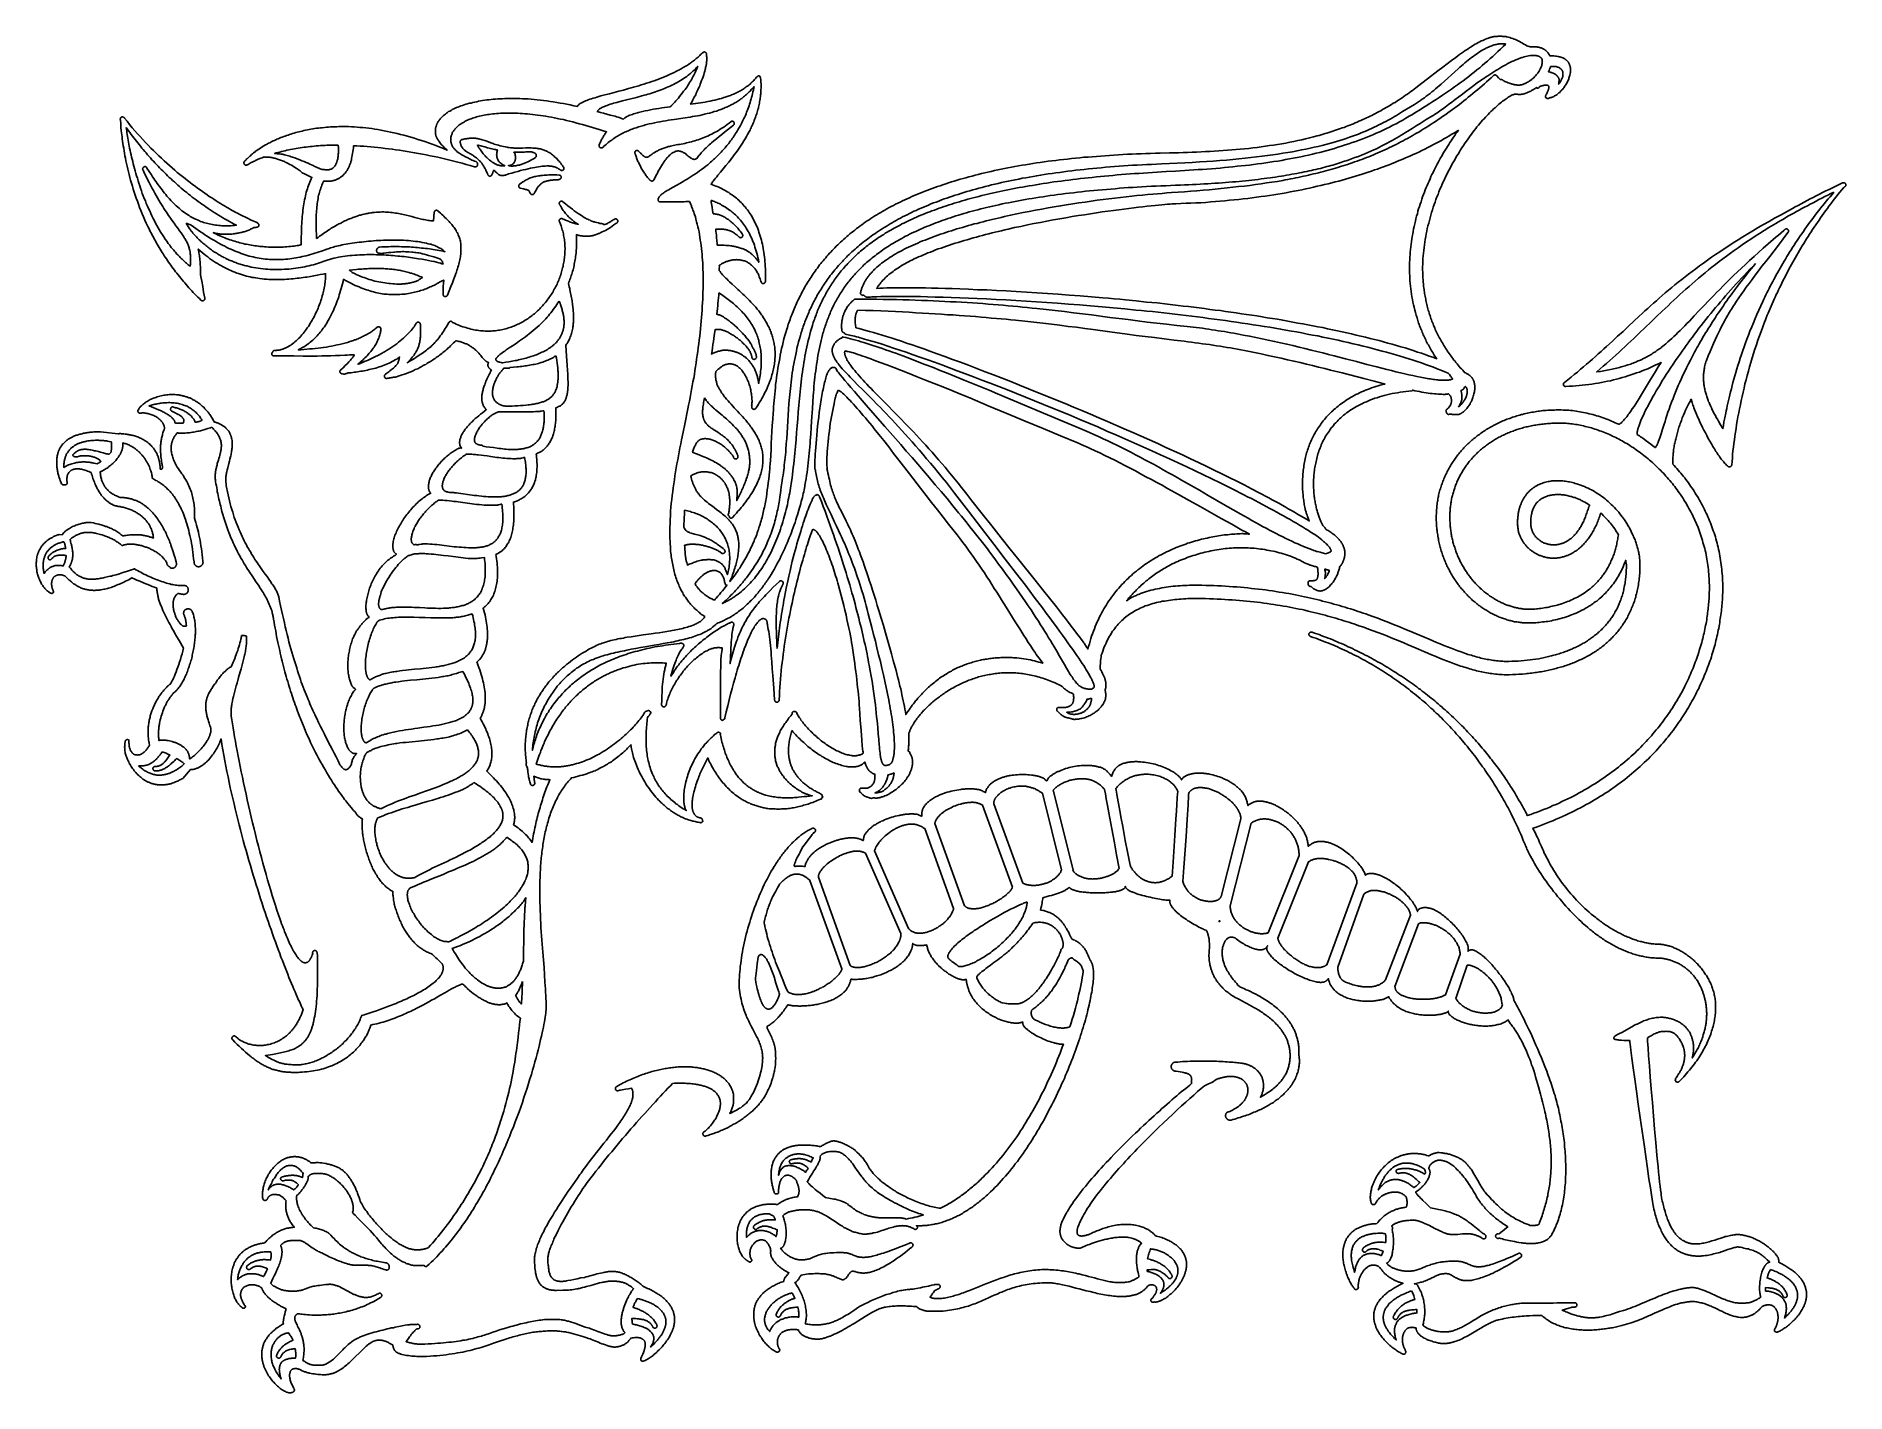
# Model space of a CAD drawing. Extents: x 0 to 113, y 52 to 137.
import ezdxf

# ---------------------------------------------------------------- set-up
doc = ezdxf.new("R2010")
doc.units = 0
doc.header["$MEASUREMENT"] = 0

msp = doc.modelspace()

# ---------------------------------------------------------------- linework, layer by layer
for points in [[(91.61, 136.7), (91.56, 136.71), (91.52, 136.71), (91.48, 136.71), (91.44, 136.72), (91.4, 136.72), (91.36, 136.72), (91.32, 136.72), (91.27, 136.72), (91.23, 136.72), (91.19, 136.72), (91.15, 136.71), (91.11, 136.71), (91.07, 136.71), (91.02, 136.7), (90.98, 136.69), (90.94, 136.69), (90.9, 136.68), (90.85, 136.67), (90.81, 136.66), (90.77, 136.65), (90.73, 136.64), (90.68, 136.63), (90.6, 136.6), (90.51, 136.57), (90.42, 136.54), (90.33, 136.5), (90.24, 136.46), (90.15, 136.42), (90.06, 136.37), (89.96, 136.32), (89.87, 136.27), (89.77, 136.22), (89.67, 136.16), (89.57, 136.1), (89.47, 136.03), (89.36, 135.96), (89.26, 135.89), (89.15, 135.82), (89.03, 135.74), (88.92, 135.66), (88.8, 135.57), (88.68, 135.49), (88.56, 135.39), (88.3, 135.2), (88.03, 135), (87.74, 134.78), (87.44, 134.55), (86.8, 134.05), (86.44, 133.78), (86.07, 133.5), (85.97, 133.42), (85.86, 133.34), (85.75, 133.26), (85.64, 133.18), (85.54, 133.1), (85.43, 133.03), (85.32, 132.95), (85.21, 132.88), (85.1, 132.81), (84.99, 132.73), (84.88, 132.66), (84.77, 132.59), (84.66, 132.53), (84.55, 132.46), (84.44, 132.39), (84.33, 132.33), (84.22, 132.26), (84.11, 132.2), (83.99, 132.14), (83.88, 132.07), (83.77, 132.01), (83.66, 131.95), (83.55, 131.9), (83.43, 131.84), (83.32, 131.78), (83.21, 131.72), (83.09, 131.67), (82.98, 131.62), (82.86, 131.56), (82.75, 131.51), (82.63, 131.46), (82.52, 131.41), (82.4, 131.36), (82.29, 131.31), (82.17, 131.26), (82.06, 131.21), (81.94, 131.17), (81.82, 131.12), (81.71, 131.08), (81.59, 131.03), (81.47, 130.99), (81.36, 130.95), (81.24, 130.91), (81.12, 130.87), (81, 130.83), (80.88, 130.79), (80.76, 130.75), (80.64, 130.71), (80.52, 130.67), (80.4, 130.64), (80.28, 130.6), (80.16, 130.57), (80.04, 130.53), (79.92, 130.5), (79.68, 130.43), (79.44, 130.37), (79.19, 130.31), (78.95, 130.26), (78.7, 130.2), (78.45, 130.15), (78.2, 130.1), (77.95, 130.05), (77.7, 130.01), (77.44, 129.97), (77.19, 129.92), (76.93, 129.89), (76.68, 129.85), (76.42, 129.82), (76.16, 129.78), (75.9, 129.75), (75.64, 129.72), (75.37, 129.7), (75.11, 129.67), (74.84, 129.65), (74.58, 129.62), (74.31, 129.6), (74.04, 129.58), (73.77, 129.56), (73.49, 129.55), (73.22, 129.53), (72.95, 129.52), (72.67, 129.5), (72.39, 129.49), (72.11, 129.48), (71.83, 129.47), (71.55, 129.46), (71.27, 129.45), (70.7, 129.43), (70.12, 129.42), (69.82, 129.41), (69.52, 129.4), (69.23, 129.39), (68.94, 129.38), (68.65, 129.37), (68.36, 129.36), (68.07, 129.35), (67.79, 129.33), (67.51, 129.32), (67.23, 129.3), (66.96, 129.28), (66.69, 129.26), (66.42, 129.24), (66.15, 129.22), (65.88, 129.2), (65.62, 129.18), (65.36, 129.16), (65.1, 129.13), (64.84, 129.11), (64.59, 129.08), (64.34, 129.05), (64.09, 129.03), (63.84, 129), (63.6, 128.97), (63.36, 128.94), (63.12, 128.91), (62.88, 128.87), (62.64, 128.84), (62.41, 128.81), (62.18, 128.77), (61.95, 128.73), (61.72, 128.7), (61.5, 128.66), (61.28, 128.62), (61.06, 128.58), (60.84, 128.54), (60.62, 128.5), (60.41, 128.46), (60.2, 128.42), (59.99, 128.37), (59.78, 128.33), (59.57, 128.28), (59.37, 128.24), (59.17, 128.19), (58.97, 128.14), (58.77, 128.09), (58.58, 128.04), (58.38, 127.99), (58.19, 127.94), (58, 127.89), (57.82, 127.84), (57.63, 127.79), (57.45, 127.73), (57.27, 127.68), (57.09, 127.62), (56.91, 127.57), (56.74, 127.51), (56.56, 127.45), (56.39, 127.39), (56.22, 127.33), (56.05, 127.28), (55.89, 127.21), (55.72, 127.15), (55.56, 127.09), (55.4, 127.03), (55.24, 126.97), (55.08, 126.9), (54.93, 126.84), (54.78, 126.77), (54.63, 126.71), (54.48, 126.64), (54.33, 126.57), (54.18, 126.51), (54.04, 126.44), (53.89, 126.37), (53.75, 126.3), (53.61, 126.23), (53.48, 126.16), (53.34, 126.09), (53.21, 126.02), (53.07, 125.94), (52.94, 125.87), (52.81, 125.8), (52.69, 125.72), (52.56, 125.65), (52.44, 125.57), (52.31, 125.5), (52.19, 125.42), (52.07, 125.34), (51.96, 125.26), (51.84, 125.19), (51.72, 125.11), (51.61, 125.03), (51.5, 124.95), (51.39, 124.87), (51.28, 124.79), (51.17, 124.71), (51.07, 124.62), (50.96, 124.54), (50.86, 124.46), (50.76, 124.38), (50.66, 124.29), (50.56, 124.21), (50.46, 124.12), (50.37, 124.04), (50.27, 123.95), (50.18, 123.87), (50.09, 123.78), (50, 123.69), (49.91, 123.61), (49.82, 123.52), (49.74, 123.43), (49.65, 123.34), (49.57, 123.25), (49.48, 123.17), (49.4, 123.08), (49.32, 122.99), (49.25, 122.89), (49.17, 122.8), (49.09, 122.71), (49.02, 122.62), (48.94, 122.53), (48.87, 122.44), (48.8, 122.34), (48.73, 122.25), (48.66, 122.16), (48.6, 122.06), (48.53, 121.97), (48.46, 121.88), (48.4, 121.78), (48.34, 121.69), (48.28, 121.59), (48.22, 121.5), (48.16, 121.4), (48.1, 121.3), (48.04, 121.21), (47.98, 121.11), (47.93, 121.02), (47.87, 120.92), (47.82, 120.82), (47.77, 120.72), (47.72, 120.63), (47.67, 120.53), (47.62, 120.43), (47.57, 120.33), (47.52, 120.23), (47.48, 120.14), (47.43, 120.04), (47.39, 119.94), (47.34, 119.84), (47.3, 119.74), (47.26, 119.64), (47.22, 119.54), (47.18, 119.44), (47.14, 119.34), (47.1, 119.24), (47.06, 119.14), (47.03, 119.04), (46.99, 118.94), (46.96, 118.84), (46.92, 118.74), (46.89, 118.64), (46.86, 118.53), (46.83, 118.43), (46.77, 118.23), (46.71, 118.03), (46.65, 117.83), (46.6, 117.62), (46.55, 117.42), (46.5, 117.22), (46.46, 117.01), (46.42, 116.81), (46.38, 116.61), (46.34, 116.4), (46.3, 116.2), (46.27, 116), (46.24, 115.79), (46.21, 115.59), (46.18, 115.39), (46.16, 115.19), (46.13, 114.98), (46.11, 114.78), (46.09, 114.58), (46.07, 114.38), (46.05, 114.18), (46.03, 113.98), (46.02, 113.79), (46, 113.59), (45.99, 113.39), (45.97, 113.2), (45.95, 112.81), (45.92, 112.42), (45.9, 112.04), (45.88, 111.67), (45.86, 111.29), (45.84, 110.93), (45.82, 110.57), (45.8, 110.22), (45.79, 110.04), (45.77, 109.87), (45.76, 109.7), (45.74, 109.53), (45.72, 109.3), (45.7, 109.07), (45.67, 108.85), (45.64, 108.62), (45.61, 108.4), (45.58, 108.18), (45.55, 107.96), (45.53, 107.86), (45.51, 107.75), (45.49, 107.64), (45.47, 107.53), (45.45, 107.42), (45.43, 107.32), (45.4, 107.21), (45.38, 107.1), (45.36, 107), (45.33, 106.89), (45.3, 106.78), (45.28, 106.68), (45.25, 106.57), (45.22, 106.47), (45.19, 106.36), (45.16, 106.26), (45.13, 106.15), (45.09, 106.05), (45.06, 105.94), (45.02, 105.84), (44.98, 105.73), (44.95, 105.63), (44.91, 105.52), (44.87, 105.42), (44.82, 105.32), (44.78, 105.21), (44.73, 105.11), (44.69, 105), (44.64, 104.9), (44.59, 104.79), (44.54, 104.69), (44.49, 104.58), (44.44, 104.48), (44.38, 104.38), (44.33, 104.27), (44.27, 104.17), (44.21, 104.06), (44.15, 103.96), (44.08, 103.85), (44.02, 103.74), (43.95, 103.64), (43.89, 103.53), (43.82, 103.43), (43.74, 103.32), (43.67, 103.21), (43.6, 103.11), (43.52, 103), (43.44, 102.89), (43.36, 102.79), (43.28, 102.68), (43.32, 102.79), (43.37, 102.9), (43.41, 103), (43.44, 103.11), (43.48, 103.21), (43.52, 103.31), (43.55, 103.41), (43.58, 103.51), (43.61, 103.61), (43.64, 103.7), (43.66, 103.8), (43.69, 103.89), (43.71, 103.98), (43.73, 104.06), (43.75, 104.15), (43.76, 104.23), (43.78, 104.32), (43.79, 104.4), (43.8, 104.48), (43.81, 104.56), (43.82, 104.63), (43.82, 104.71), (43.83, 104.78), (43.83, 104.86), (43.83, 104.93), (43.83, 105), (43.83, 105.07), (43.83, 105.13), (43.82, 105.2), (43.81, 105.26), (43.8, 105.32), (43.79, 105.39), (43.78, 105.45), (43.77, 105.51), (43.75, 105.57), (43.73, 105.63), (43.72, 105.69), (43.7, 105.75), (43.67, 105.81), (43.65, 105.86), (43.63, 105.91), (43.6, 105.97), (43.58, 106.02), (43.55, 106.07), (43.52, 106.12), (43.49, 106.17), (43.46, 106.22), (43.43, 106.26), (43.39, 106.31), (43.36, 106.35), (43.33, 106.4), (43.29, 106.44), (43.25, 106.48), (43.22, 106.52), (43.18, 106.56), (43.14, 106.6), (43.1, 106.64), (43.06, 106.68), (43.02, 106.72), (42.98, 106.76), (42.9, 106.83), (42.82, 106.9), (42.73, 106.97), (42.64, 107.04), (42.56, 107.1), (42.47, 107.17), (42.29, 107.3), (42.12, 107.43), (42.03, 107.49), (41.94, 107.56), (41.86, 107.63), (41.78, 107.7), (41.69, 107.77), (41.61, 107.84), (41.58, 107.87), (41.54, 107.91), (41.5, 107.95), (41.46, 107.99), (41.43, 108.02), (41.4, 108.05), (41.38, 108.08), (41.35, 108.11), (41.33, 108.15), (41.3, 108.18), (41.27, 108.22), (41.25, 108.25), (41.23, 108.29), (41.2, 108.32), (41.18, 108.36), (41.16, 108.4), (41.14, 108.43), (41.12, 108.47), (41.1, 108.51), (41.08, 108.55), (41.06, 108.59), (41.04, 108.64), (41.02, 108.68), (41.01, 108.72), (40.97, 108.81), (40.94, 108.9), (40.91, 108.99), (40.89, 109.08), (40.86, 109.18), (40.84, 109.28), (40.89, 109.31), (40.94, 109.34), (40.99, 109.37), (41.04, 109.39), (41.09, 109.41), (41.14, 109.43), (41.19, 109.45), (41.24, 109.47), (41.29, 109.48), (41.34, 109.5), (41.39, 109.51), (41.45, 109.52), (41.5, 109.53), (41.55, 109.53), (41.6, 109.54), (41.65, 109.54), (41.71, 109.54), (41.76, 109.54), (41.81, 109.53), (41.86, 109.53), (41.91, 109.52), (41.96, 109.51), (42.01, 109.5), (42.06, 109.49), (42.11, 109.48), (42.16, 109.46), (42.21, 109.44), (42.26, 109.42), (42.31, 109.4), (42.36, 109.38), (42.4, 109.35), (42.45, 109.33), (42.5, 109.29), (42.56, 109.25), (42.61, 109.21), (42.67, 109.17), (42.69, 109.14), (42.72, 109.12), (42.74, 109.09), (42.77, 109.07), (42.79, 109.04), (42.81, 109.02), (42.84, 108.99), (42.86, 108.96), (42.88, 108.93), (42.9, 108.91), (42.92, 108.88), (42.95, 108.85), (42.97, 108.82), (42.98, 108.78), (43, 108.75), (43.02, 108.72), (43.04, 108.68), (43.06, 108.65), (43.07, 108.62), (43.09, 108.58), (43.11, 108.54), (43.12, 108.51), (43.14, 108.47), (43.15, 108.43), (43.16, 108.39), (43.18, 108.35), (43.19, 108.31), (43.2, 108.27), (43.21, 108.23), (43.22, 108.19), (43.23, 108.15), (43.23, 108.1), (43.24, 108.06), (43.25, 108.01), (43.25, 107.97), (43.26, 107.92), (43.26, 107.87), (43.27, 107.83), (43.27, 107.78), (43.27, 107.73), (43.27, 107.68), (43.27, 107.63), (43.27, 107.58), (43.27, 107.53), (43.27, 107.48), (43.26, 107.43), (43.26, 107.37), (43.25, 107.32), (43.25, 107.26), (43.24, 107.21), (43.23, 107.15), (43.22, 107.1), (43.21, 107.04), (43.2, 106.98), (43.19, 106.92), (43.17, 106.86), (43.17, 106.85), (43.17, 106.84), (43.17, 106.83), (43.18, 106.83), (43.18, 106.82), (43.18, 106.81), (43.19, 106.8), (43.19, 106.79), (43.21, 106.78), (43.22, 106.77), (43.24, 106.75), (43.25, 106.74), (43.25, 106.73), (43.25, 106.72), (43.25, 106.71), (43.25, 106.7), (43.25, 106.69), (43.26, 106.68), (43.26, 106.68), (43.26, 106.68), (43.27, 106.67), (43.28, 106.67), (43.29, 106.66), (43.3, 106.66), (43.31, 106.65), (43.32, 106.65), (43.34, 106.65), (43.35, 106.65), (43.36, 106.65), (43.37, 106.65), (43.38, 106.65), (43.39, 106.66), (43.4, 106.66), (43.42, 106.67), (43.43, 106.67), (43.44, 106.68), (43.45, 106.7), (43.45, 106.7), (43.45, 106.7), (43.45, 106.7), (43.45, 106.71), (43.57, 106.83), (43.68, 106.95), (43.78, 107.07), (43.89, 107.19), (43.98, 107.31), (44.08, 107.42), (44.17, 107.54), (44.26, 107.65), (44.34, 107.76), (44.42, 107.87), (44.49, 107.98), (44.57, 108.09), (44.64, 108.2), (44.7, 108.3), (44.76, 108.41), (44.82, 108.51), (44.88, 108.62), (44.93, 108.72), (44.97, 108.82), (45.02, 108.92), (45.06, 109.02), (45.1, 109.11), (45.14, 109.21), (45.17, 109.3), (45.2, 109.4), (45.22, 109.49), (45.25, 109.58), (45.27, 109.67), (45.29, 109.76), (45.3, 109.85), (45.31, 109.94), (45.32, 110.03), (45.33, 110.12), (45.33, 110.2), (45.34, 110.29), (45.34, 110.37), (45.33, 110.46), (45.33, 110.54), (45.32, 110.62), (45.31, 110.7), (45.3, 110.78), (45.28, 110.86), (45.27, 110.94), (45.25, 111.01), (45.23, 111.09), (45.21, 111.16), (45.18, 111.24), (45.16, 111.31), (45.13, 111.38), (45.1, 111.46), (45.07, 111.53), (45.04, 111.6), (45, 111.67), (44.97, 111.74), (44.93, 111.8), (44.9, 111.87), (44.86, 111.94), (44.82, 112), (44.77, 112.07), (44.73, 112.13), (44.69, 112.2), (44.65, 112.26), (44.6, 112.32), (44.55, 112.39), (44.51, 112.45), (44.46, 112.51), (44.41, 112.57), (44.36, 112.63), (44.26, 112.75), (44.16, 112.86), (44.06, 112.98), (43.96, 113.09), (43.85, 113.2), (43.75, 113.32), (43.55, 113.53), (43.45, 113.64), (43.35, 113.75), (43.25, 113.86), (43.16, 113.96), (43.07, 114.07), (42.98, 114.17), (42.94, 114.22), (42.9, 114.27), (42.87, 114.32), (42.83, 114.37), (42.79, 114.42), (42.76, 114.47), (42.73, 114.52), (42.7, 114.57), (42.66, 114.62), (42.64, 114.66), (42.61, 114.71), (42.58, 114.76), (42.56, 114.81), (42.53, 114.86), (42.51, 114.91), (42.49, 114.96), (42.47, 115.01), (42.46, 115.06), (42.44, 115.11), (42.43, 115.16), (42.41, 115.21), (42.4, 115.26), (42.39, 115.31), (42.39, 115.37), (42.38, 115.42), (42.38, 115.47), (42.38, 115.52), (42.38, 115.57), (42.38, 115.63), (42.38, 115.68), (42.39, 115.73), (42.4, 115.79), (42.43, 115.83), (42.47, 115.86), (42.51, 115.9), (42.54, 115.93), (42.58, 115.96), (42.62, 115.99), (42.65, 116.02), (42.69, 116.05), (42.72, 116.07), (42.76, 116.09), (42.79, 116.12), (42.82, 116.14), (42.86, 116.16), (42.89, 116.17), (42.92, 116.19), (42.95, 116.2), (42.99, 116.22), (43.02, 116.23), (43.06, 116.24), (43.09, 116.25), (43.12, 116.25), (43.15, 116.26), (43.19, 116.27), (43.22, 116.27), (43.25, 116.27), (43.28, 116.27), (43.31, 116.27), (43.34, 116.27), (43.37, 116.27), (43.4, 116.26), (43.43, 116.26), (43.46, 116.25), (43.49, 116.24), (43.52, 116.24), (43.54, 116.23), (43.57, 116.21), (43.6, 116.2), (43.63, 116.19), (43.66, 116.17), (43.68, 116.16), (43.71, 116.14), (43.74, 116.12), (43.76, 116.11), (43.79, 116.09), (43.81, 116.07), (43.84, 116.05), (43.86, 116.02), (43.89, 116), (43.91, 115.98), (43.94, 115.95), (43.96, 115.93), (43.99, 115.9), (44.01, 115.87), (44.04, 115.84), (44.08, 115.78), (44.13, 115.72), (44.17, 115.66), (44.21, 115.59), (44.25, 115.52), (44.29, 115.45), (44.33, 115.37), (44.36, 115.29), (44.4, 115.22), (44.43, 115.14), (44.46, 115.06), (44.48, 114.97), (44.51, 114.89), (44.53, 114.81), (44.56, 114.72), (44.58, 114.64), (44.59, 114.56), (44.61, 114.47), (44.62, 114.39), (44.63, 114.31), (44.64, 114.22), (44.65, 114.14), (44.65, 114.06), (44.66, 113.99), (44.66, 113.91), (44.65, 113.83), (44.65, 113.76), (44.64, 113.69), (44.63, 113.63), (44.63, 113.62), (44.63, 113.62), (44.64, 113.62), (44.64, 113.61), (44.64, 113.61), (44.64, 113.61), (44.64, 113.6), (44.64, 113.58), (44.64, 113.57), (44.64, 113.56), (44.64, 113.55), (44.64, 113.54), (44.64, 113.53), (44.65, 113.52), (44.65, 113.51), (44.66, 113.5), (44.67, 113.49), (44.67, 113.48), (44.68, 113.47), (44.69, 113.46), (44.7, 113.46), (44.71, 113.45), (44.72, 113.44), (44.73, 113.44), (44.75, 113.44), (44.76, 113.44), (44.77, 113.43), (44.78, 113.43), (44.79, 113.44), (44.81, 113.44), (44.82, 113.44), (44.83, 113.44), (44.84, 113.45), (44.85, 113.45), (44.86, 113.46), (44.87, 113.47), (44.88, 113.48), (44.89, 113.49), (44.9, 113.51), (44.91, 113.52), (44.91, 113.53), (44.99, 113.65), (45.06, 113.76), (45.13, 113.88), (45.2, 113.99), (45.26, 114.1), (45.33, 114.22), (45.39, 114.33), (45.44, 114.44), (45.5, 114.54), (45.55, 114.65), (45.6, 114.76), (45.64, 114.87), (45.69, 114.97), (45.73, 115.07), (45.77, 115.18), (45.81, 115.28), (45.84, 115.38), (45.87, 115.48), (45.9, 115.58), (45.93, 115.68), (45.95, 115.78), (45.98, 115.87), (46, 115.97), (46.02, 116.06), (46.03, 116.16), (46.05, 116.25), (46.06, 116.34), (46.07, 116.43), (46.08, 116.52), (46.08, 116.61), (46.09, 116.7), (46.09, 116.79), (46.09, 116.88), (46.09, 116.97), (46.09, 117.05), (46.08, 117.14), (46.08, 117.22), (46.07, 117.31), (46.06, 117.39), (46.04, 117.47), (46.03, 117.55), (46.01, 117.63), (46, 117.71), (45.98, 117.79), (45.96, 117.87), (45.94, 117.95), (45.91, 118.02), (45.89, 118.1), (45.86, 118.17), (45.84, 118.25), (45.81, 118.32), (45.78, 118.39), (45.75, 118.46), (45.72, 118.54), (45.68, 118.61), (45.65, 118.67), (45.61, 118.74), (45.58, 118.81), (45.54, 118.88), (45.5, 118.94), (45.46, 119.01), (45.42, 119.07), (45.38, 119.14), (45.34, 119.2), (45.3, 119.26), (45.25, 119.33), (45.21, 119.39), (45.17, 119.45), (45.12, 119.51), (45.07, 119.57), (45.03, 119.62), (44.98, 119.68), (44.89, 119.8), (44.79, 119.91), (44.69, 120.02), (44.59, 120.13), (44.49, 120.23), (44.39, 120.33), (44.29, 120.43), (44.19, 120.53), (44.08, 120.63), (43.98, 120.72), (43.88, 120.82), (43.78, 120.91), (43.6, 121.08), (43.42, 121.24), (43.25, 121.39), (43.17, 121.47), (43.1, 121.55), (43.02, 121.62), (42.95, 121.69), (42.88, 121.76), (42.82, 121.83), (42.76, 121.9), (42.71, 121.96), (42.68, 122), (42.66, 122.03), (42.64, 122.06), (42.61, 122.09), (42.61, 122.17), (42.61, 122.25), (42.62, 122.33), (42.61, 122.41), (42.65, 122.44), (42.69, 122.46), (42.73, 122.49), (42.76, 122.51), (42.8, 122.53), (42.84, 122.55), (42.88, 122.57), (42.93, 122.59), (42.97, 122.61), (43.01, 122.63), (43.05, 122.65), (43.1, 122.66), (43.14, 122.68), (43.18, 122.69), (43.23, 122.71), (43.27, 122.72), (43.31, 122.73), (43.36, 122.74), (43.4, 122.75), (43.45, 122.76), (43.5, 122.76), (43.54, 122.77), (43.59, 122.77), (43.63, 122.77), (43.68, 122.78), (43.72, 122.77), (43.77, 122.77), (43.81, 122.77), (43.86, 122.77), (43.9, 122.76), (43.95, 122.75), (43.99, 122.74), (44.04, 122.73), (44.09, 122.72), (44.14, 122.71), (44.19, 122.69), (44.24, 122.67), (44.28, 122.65), (44.33, 122.63), (44.37, 122.61), (44.42, 122.58), (44.46, 122.56), (44.51, 122.53), (44.55, 122.5), (44.59, 122.46), (44.63, 122.43), (44.67, 122.39), (44.71, 122.35), (44.75, 122.31), (44.79, 122.27), (44.83, 122.22), (44.86, 122.18), (44.9, 122.13), (44.93, 122.07), (44.96, 122.02), (45, 121.96), (45.03, 121.9), (45.05, 121.84), (45.08, 121.78), (45.11, 121.71), (45.13, 121.64), (45.16, 121.57), (45.18, 121.49), (45.2, 121.42), (45.2, 121.41), (45.2, 121.41), (45.21, 121.41), (45.21, 121.41), (45.22, 121.41), (45.22, 121.41), (45.22, 121.39), (45.22, 121.38), (45.23, 121.37), (45.23, 121.36), (45.24, 121.35), (45.24, 121.34), (45.25, 121.33), (45.26, 121.32), (45.27, 121.31), (45.28, 121.3), (45.29, 121.29), (45.3, 121.29), (45.31, 121.28), (45.32, 121.28), (45.34, 121.28), (45.35, 121.28), (45.36, 121.28), (45.38, 121.28), (45.39, 121.28), (45.4, 121.29), (45.42, 121.29), (45.43, 121.3), (45.44, 121.31), (45.45, 121.32), (45.46, 121.33), (45.46, 121.34), (45.47, 121.35), (45.48, 121.36), (45.48, 121.38), (45.49, 121.39), (45.49, 121.4), (45.49, 121.42), (45.49, 121.43), (45.49, 121.59), (45.49, 121.74), (45.49, 121.9), (45.49, 122.05), (45.49, 122.2), (45.48, 122.35), (45.47, 122.5), (45.46, 122.65), (45.45, 122.79), (45.43, 122.93), (45.42, 123.07), (45.4, 123.21), (45.38, 123.35), (45.35, 123.48), (45.33, 123.61), (45.3, 123.74), (45.27, 123.87), (45.24, 123.99), (45.21, 124.12), (45.17, 124.24), (45.13, 124.36), (45.09, 124.48), (45.05, 124.59), (45.01, 124.71), (44.97, 124.82), (44.92, 124.93), (44.87, 125.03), (44.82, 125.14), (44.77, 125.24), (44.71, 125.34), (44.66, 125.44), (44.6, 125.54), (44.54, 125.63), (44.48, 125.72), (44.43, 125.8), (44.37, 125.88), (44.3, 125.96), (44.24, 126.04), (44.17, 126.12), (44.11, 126.2), (44.04, 126.27), (43.97, 126.34), (43.9, 126.41), (43.83, 126.48), (43.75, 126.55), (43.68, 126.61), (43.6, 126.67), (43.52, 126.73), (43.44, 126.79), (43.36, 126.85), (43.28, 126.91), (43.2, 126.96), (43.11, 127.01), (43.03, 127.06), (42.94, 127.11), (42.85, 127.16), (42.76, 127.21), (42.67, 127.25), (42.58, 127.29), (42.48, 127.33), (42.39, 127.37), (42.29, 127.41), (42.2, 127.44), (42.1, 127.48), (42.16, 127.57), (42.2, 127.62), (42.24, 127.68), (42.31, 127.77), (42.38, 127.86), (42.45, 127.95), (42.53, 128.04), (42.69, 128.24), (42.85, 128.44), (43.02, 128.64), (43.2, 128.86), (43.29, 128.97), (43.37, 129.08), (43.46, 129.2), (43.55, 129.31), (43.64, 129.43), (43.72, 129.55), (43.81, 129.67), (43.9, 129.8), (43.98, 129.92), (44.06, 130.05), (44.15, 130.18), (44.23, 130.31), (44.31, 130.45), (44.38, 130.59), (44.46, 130.72), (44.49, 130.79), (44.53, 130.86), (44.57, 130.93), (44.6, 131.01), (44.63, 131.08), (44.67, 131.15), (44.7, 131.22), (44.73, 131.3), (44.76, 131.37), (44.79, 131.45), (44.82, 131.52), (44.85, 131.6), (44.88, 131.67), (44.9, 131.75), (44.93, 131.83), (44.96, 131.9), (44.98, 131.98), (45, 132.06), (45.02, 132.14), (45.05, 132.22), (45.06, 132.3), (45.08, 132.38), (45.1, 132.46), (45.12, 132.55), (45.13, 132.63), (45.15, 132.71), (45.16, 132.8), (45.17, 132.88), (45.18, 132.96), (45.19, 133.05), (45.2, 133.13), (45.21, 133.22), (45.21, 133.31), (45.21, 133.4), (45.22, 133.48), (45.22, 133.57), (45.22, 133.66), (45.22, 133.75), (45.21, 133.84), (45.21, 133.93), (45.2, 134.02), (45.19, 134.11), (45.19, 134.12), (45.19, 134.13), (45.18, 134.13), (45.18, 134.14), (45.17, 134.15), (45.17, 134.15), (45.17, 134.16), (45.16, 134.17), (45.16, 134.17), (45.16, 134.19), (45.16, 134.19), (45.16, 134.2), (45.15, 134.21), (45.15, 134.21), (45.14, 134.22), (45.13, 134.23), (45.11, 134.23), (45.1, 134.24), (45.09, 134.24), (45.07, 134.25), (45.06, 134.25), (45.04, 134.25), (45.04, 134.24), (45.03, 134.24), (45.02, 134.23), (45.02, 134.23), (45.01, 134.21), (45.01, 134.21), (45, 134.2), (44.98, 134.2), (44.97, 134.19), (44.96, 134.18), (44.95, 134.18), (44.94, 134.17), (44.94, 134.17), (44.9, 134.11), (44.85, 134.06), (44.81, 134.01), (44.77, 133.96), (44.72, 133.91), (44.67, 133.87), (44.63, 133.82), (44.58, 133.78), (44.53, 133.73), (44.48, 133.69), (44.43, 133.65), (44.37, 133.61), (44.32, 133.57), (44.27, 133.53), (44.21, 133.49), (44.16, 133.45), (44.1, 133.42), (44.05, 133.38), (43.99, 133.35), (43.93, 133.31), (43.87, 133.28), (43.81, 133.25), (43.75, 133.22), (43.69, 133.19), (43.63, 133.16), (43.56, 133.13), (43.5, 133.1), (43.44, 133.08), (43.37, 133.05), (43.31, 133.02), (43.24, 133), (43.17, 132.98), (43.11, 132.95), (43.04, 132.93), (42.97, 132.91), (42.9, 132.89), (42.76, 132.84), (42.62, 132.81), (42.48, 132.77), (42.33, 132.73), (42.19, 132.7), (42.04, 132.67), (41.89, 132.64), (41.74, 132.61), (41.59, 132.59), (41.44, 132.56), (41.29, 132.54), (41.13, 132.51), (40.98, 132.49), (40.82, 132.47), (40.9, 132.6), (40.97, 132.75), (41.05, 132.91), (41.14, 133.07), (41.18, 133.16), (41.22, 133.25), (41.26, 133.34), (41.3, 133.43), (41.35, 133.53), (41.39, 133.63), (41.43, 133.73), (41.47, 133.83), (41.51, 133.95), (41.56, 134.07), (41.6, 134.19), (41.64, 134.3), (41.67, 134.42), (41.71, 134.53), (41.74, 134.65), (41.75, 134.7), (41.76, 134.76), (41.78, 134.82), (41.79, 134.87), (41.8, 134.93), (41.81, 134.98), (41.81, 135.03), (41.82, 135.09), (41.82, 135.14), (41.83, 135.19), (41.83, 135.24), (41.83, 135.29), (41.83, 135.34), (41.83, 135.39), (41.83, 135.44), (41.82, 135.48), (41.82, 135.53), (41.81, 135.57), (41.81, 135.58), (41.81, 135.58), (41.81, 135.59), (41.81, 135.61), (41.81, 135.62), (41.81, 135.63), (41.81, 135.64), (41.8, 135.65), (41.8, 135.67), (41.79, 135.68), (41.78, 135.69), (41.77, 135.7), (41.76, 135.71), (41.75, 135.71), (41.74, 135.72), (41.72, 135.73), (41.71, 135.73), (41.69, 135.74), (41.68, 135.74), (41.66, 135.74), (41.65, 135.74), (41.64, 135.73), (41.63, 135.73), (41.63, 135.73), (41.62, 135.72), (41.62, 135.71), (41.61, 135.71), (41.61, 135.71), (41.59, 135.7), (41.58, 135.69), (41.56, 135.68), (41.55, 135.68), (41.55, 135.67), (41.5, 135.62), (41.45, 135.57), (41.4, 135.52), (41.35, 135.47), (41.29, 135.42), (41.24, 135.37), (41.18, 135.32), (41.13, 135.28), (41.07, 135.23), (41.01, 135.18), (40.95, 135.14), (40.89, 135.09), (40.83, 135.05), (40.77, 135.01), (40.7, 134.96), (40.64, 134.92), (40.57, 134.88), (40.51, 134.84), (40.44, 134.8), (40.37, 134.76), (40.3, 134.72), (40.23, 134.68), (40.16, 134.64), (40.09, 134.6), (40.02, 134.57), (39.95, 134.53), (39.8, 134.46), (39.65, 134.39), (39.5, 134.32), (39.34, 134.25), (39.19, 134.19), (39.03, 134.12), (38.88, 134.06), (38.72, 134), (38.56, 133.94), (38.4, 133.89), (38.23, 133.83), (38.07, 133.78), (37.91, 133.73), (37.75, 133.68), (37.59, 133.63), (37.43, 133.58), (37.27, 133.54), (37.11, 133.49), (36.95, 133.45), (36.64, 133.36), (36.34, 133.28), (35.76, 133.13), (35.48, 133.06), (35.22, 132.99), (35.1, 132.95), (34.98, 132.92), (34.86, 132.88), (34.75, 132.85), (34.64, 132.81), (34.54, 132.78), (34.44, 132.75), (34.35, 132.71), (34.26, 132.68), (34.18, 132.64), (34.1, 132.6), (34.06, 132.59), (34.03, 132.57), (33.98, 132.54), (33.94, 132.52), (33.9, 132.49), (33.87, 132.46), (33.83, 132.43), (33.8, 132.4), (33.77, 132.37), (33.75, 132.34), (33.53, 132.38), (33.31, 132.43), (33.1, 132.47), (32.89, 132.51), (32.68, 132.55), (32.47, 132.59), (32.26, 132.62), (32.06, 132.65), (31.85, 132.68), (31.65, 132.71), (31.46, 132.73), (31.26, 132.75), (31.07, 132.77), (30.88, 132.79), (30.69, 132.8), (30.5, 132.81), (30.34, 132.82), (30.18, 132.83), (30.01, 132.83), (29.85, 132.83), (29.7, 132.83), (29.54, 132.83), (29.39, 132.83), (29.24, 132.83), (29.09, 132.82), (28.94, 132.81), (28.8, 132.8), (28.65, 132.79), (28.51, 132.78), (28.38, 132.77), (28.24, 132.75), (28.11, 132.74), (27.98, 132.72), (27.85, 132.7), (27.72, 132.68), (27.6, 132.66), (27.48, 132.63), (27.36, 132.61), (27.24, 132.58), (27.13, 132.55), (27.02, 132.53), (26.91, 132.5), (26.8, 132.47), (26.7, 132.43), (26.6, 132.4), (26.5, 132.37), (26.4, 132.33), (26.31, 132.29), (26.22, 132.26), (26.13, 132.22), (26.05, 132.18), (25.96, 132.14), (25.88, 132.09), (25.81, 132.05), (25.73, 132.01), (25.66, 131.96), (25.59, 131.91), (25.53, 131.86), (25.47, 131.82), (25.41, 131.77), (25.35, 131.71), (25.3, 131.66), (25.25, 131.61), (25.2, 131.56), (25.18, 131.53), (25.16, 131.5), (25.14, 131.47), (25.12, 131.44), (25.1, 131.42), (25.08, 131.39), (25.06, 131.36), (25.04, 131.33), (25.03, 131.3), (25.01, 131.27), (25, 131.24), (24.99, 131.21), (24.98, 131.18), (24.97, 131.15), (24.96, 131.12), (24.95, 131.09), (24.94, 131.05), (24.93, 131.02), (24.92, 130.99), (24.92, 130.96), (24.91, 130.93), (24.91, 130.9), (24.91, 130.86), (24.91, 130.83), (24.91, 130.8), (24.91, 130.77), (24.91, 130.73), (24.91, 130.7), (24.91, 130.67), (24.92, 130.64), (24.92, 130.6), (24.93, 130.57), (24.94, 130.54), (24.94, 130.51), (24.95, 130.48), (24.96, 130.45), (24.98, 130.42), (24.99, 130.39), (25, 130.36), (25.02, 130.33), (25.03, 130.3), (25.05, 130.27), (25.07, 130.24), (25.09, 130.21), (25.11, 130.18), (25.13, 130.15), (25.17, 130.09), (25.22, 130.03), (25.27, 129.97), (25.33, 129.91), (25.38, 129.85), (25.44, 129.79), (25.5, 129.73), (25.57, 129.67), (25.64, 129.61), (25.4, 129.71), (25.17, 129.8), (24.93, 129.89), (24.7, 129.98), (24.48, 130.06), (24.25, 130.14), (24.03, 130.21), (23.81, 130.28), (23.59, 130.35), (23.37, 130.42), (23.16, 130.48), (22.94, 130.54), (22.73, 130.59), (22.52, 130.64), (22.32, 130.69), (22.11, 130.74), (21.91, 130.78), (21.71, 130.82), (21.51, 130.86), (21.32, 130.89), (21.13, 130.92), (20.94, 130.95), (20.75, 130.97), (20.56, 131), (20.38, 131.02), (20.2, 131.03), (20.02, 131.05), (19.84, 131.06), (19.66, 131.07), (19.49, 131.08), (19.32, 131.08), (19.15, 131.08), (19.02, 131.08), (18.88, 131.08), (18.75, 131.07), (18.62, 131.07), (18.48, 131.06), (18.36, 131.06), (18.23, 131.05), (18.1, 131.04), (17.98, 131.03), (17.85, 131.01), (17.73, 131), (17.61, 130.98), (17.49, 130.97), (17.37, 130.95), (17.26, 130.93), (17.14, 130.91), (17.03, 130.89), (16.92, 130.87), (16.81, 130.85), (16.7, 130.83), (16.6, 130.8), (16.49, 130.78), (16.39, 130.75), (16.29, 130.73), (16.19, 130.7), (16.09, 130.67), (15.99, 130.64), (15.89, 130.61), (15.8, 130.58), (15.71, 130.55), (15.62, 130.52), (15.53, 130.49), (15.44, 130.46), (15.35, 130.42), (15.27, 130.39), (15.18, 130.36), (15.1, 130.32), (15.02, 130.29), (14.94, 130.25), (14.86, 130.22), (14.79, 130.18), (14.71, 130.15), (14.64, 130.11), (14.57, 130.07), (14.5, 130.04), (14.43, 130), (14.36, 129.97), (14.3, 129.93), (14.2, 129.87), (14.1, 129.81), (14.01, 129.76), (13.93, 129.7), (13.84, 129.65), (13.77, 129.59), (13.69, 129.54), (13.63, 129.49), (13.56, 129.43), (13.5, 129.38), (13.44, 129.33), (13.39, 129.28), (13.33, 129.23), (13.28, 129.19), (13.24, 129.14), (13.19, 129.09), (13.18, 129.09), (13.17, 129.08), (13.15, 129.07), (13.14, 129.06), (13.13, 129.06), (13.12, 129.05), (13.11, 129.04), (13.1, 129.04), (13.1, 129.04), (13.09, 129.03), (13.09, 129.03), (13.09, 129.03), (13.09, 129.02), (13.09, 129.01), (13.09, 129.01), (13.09, 129), (13.09, 129), (13.08, 128.98), (13.06, 128.97), (13.05, 128.96), (13.04, 128.94), (13.02, 128.94), (13.02, 128.93), (13.01, 128.92), (13, 128.91), (12.99, 128.9), (12.98, 128.89), (12.98, 128.88), (12.97, 128.87), (12.97, 128.86), (12.96, 128.85), (12.96, 128.84), (12.96, 128.82), (12.96, 128.81), (12.96, 128.8), (12.96, 128.79), (12.96, 128.78), (12.96, 128.77), (12.97, 128.76), (12.97, 128.74), (12.98, 128.73), (12.99, 128.72), (12.99, 128.72), (13, 128.71), (13.01, 128.7), (13.02, 128.69), (13.03, 128.69), (13.04, 128.68), (13.05, 128.68), (13.06, 128.67), (13.08, 128.67), (13.09, 128.67), (13.1, 128.67), (13.11, 128.67), (13.12, 128.67), (13.13, 128.68), (13.15, 128.68), (13.16, 128.68), (13.17, 128.69), (13.23, 128.72), (13.29, 128.76), (13.35, 128.79), (13.42, 128.83), (13.48, 128.86), (13.55, 128.89), (13.61, 128.92), (13.68, 128.96), (13.81, 129.02), (13.95, 129.08), (14.09, 129.13), (14.23, 129.19), (14.26, 129.18), (14.27, 129.18), (14.29, 129.18), (14.35, 129.18), (14.41, 129.18), (14.46, 129.17), (14.52, 129.17), (14.58, 129.16), (14.64, 129.15), (14.71, 129.14), (14.77, 129.13), (14.83, 129.11), (14.89, 129.1), (14.94, 129.08), (15, 129.07), (15.06, 129.05), (15.12, 129.03), (15.18, 129.01), (15.24, 128.99), (15.3, 128.96), (15.36, 128.94), (15.42, 128.91), (15.49, 128.89), (15.54, 128.86), (15.6, 128.83), (15.72, 128.77), (15.83, 128.72), (15.93, 128.66), (16.03, 128.6), (16.12, 128.55), (16.21, 128.49), (16.28, 128.44), (16.35, 128.39), (16.41, 128.35), (16.46, 128.31), (16.5, 128.28), (16.53, 128.26), (16.55, 128.24), (16.56, 128.23), (16.57, 128.22), (16.6, 128.2), (16.63, 128.18), (16.7, 128.14), (16.78, 128.1), (16.86, 128.06), (16.94, 128.02), (17.02, 127.98), (17.2, 127.91), (17.15, 127.81), (17.11, 127.71), (17.07, 127.61), (17.03, 127.51), (16.99, 127.41), (16.95, 127.3), (16.92, 127.2), (16.88, 127.09), (16.85, 126.98), (16.82, 126.86), (16.8, 126.75), (16.77, 126.63), (16.74, 126.51), (16.72, 126.39), (16.7, 126.26), (16.68, 126.13), (16.66, 126), (16.64, 125.87), (16.63, 125.74), (16.61, 125.6), (16.6, 125.46), (16.59, 125.31), (16.58, 125.17), (16.57, 125.02), (16.56, 124.86), (16.56, 124.71), (16.55, 124.55), (16.55, 124.39), (16.54, 124.22), (16.54, 124.05), (16.54, 123.88), (16.54, 123.7), (16.48, 123.69), (16.42, 123.68), (16.36, 123.66), (16.32, 123.66), (16.29, 123.65), (16.19, 123.64), (16.09, 123.62), (15.98, 123.61), (15.87, 123.6), (15.76, 123.59), (15.64, 123.58), (15.52, 123.57), (15.4, 123.56), (15.28, 123.56), (15.15, 123.56), (15.02, 123.55), (14.89, 123.55), (14.76, 123.55), (14.62, 123.56), (14.49, 123.56), (14.35, 123.57), (14.25, 123.58), (14.15, 123.59), (14.05, 123.59), (13.95, 123.6), (13.85, 123.62), (13.74, 123.63), (13.64, 123.64), (13.54, 123.66), (13.43, 123.67), (13.33, 123.69), (13.23, 123.71), (13.12, 123.73), (13.02, 123.75), (12.91, 123.78), (12.81, 123.8), (12.7, 123.83), (12.6, 123.86), (12.49, 123.89), (12.39, 123.92), (12.28, 123.95), (12.18, 123.98), (12.07, 124.02), (11.97, 124.05), (11.86, 124.09), (11.76, 124.13), (11.66, 124.17), (11.55, 124.22), (11.45, 124.26), (11.35, 124.31), (11.25, 124.36), (11.15, 124.41), (11.05, 124.46), (11.11, 124.45), (11.18, 124.43), (11.31, 124.4), (11.37, 124.39), (11.44, 124.38), (11.47, 124.37), (11.5, 124.37), (11.54, 124.36), (11.57, 124.36), (11.64, 124.36), (11.72, 124.36), (11.79, 124.36), (11.86, 124.36), (11.93, 124.36), (12, 124.36), (12.07, 124.36), (12.14, 124.37), (12.21, 124.37), (12.28, 124.38), (12.35, 124.39), (12.41, 124.4), (12.48, 124.41), (12.54, 124.42), (12.61, 124.43), (12.67, 124.44), (12.74, 124.46), (12.8, 124.47), (12.86, 124.49), (12.92, 124.5), (12.98, 124.52), (13.04, 124.54), (13.09, 124.56), (13.15, 124.58), (13.21, 124.6), (13.26, 124.62), (13.32, 124.64), (13.37, 124.67), (13.42, 124.69), (13.47, 124.72), (13.52, 124.74), (13.57, 124.77), (13.6, 124.77), (13.63, 124.78), (13.69, 124.79), (13.72, 124.79), (13.75, 124.8), (13.78, 124.8), (13.81, 124.81), (13.82, 124.82), (13.83, 124.82), (13.83, 124.83), (13.84, 124.83), (13.85, 124.84), (13.86, 124.85), (13.86, 124.85), (13.87, 124.86), (13.88, 124.87), (13.88, 124.88), (13.88, 124.89), (13.89, 124.9), (13.89, 124.91), (13.89, 124.92), (13.89, 124.93), (13.89, 124.94), (13.89, 124.95), (13.89, 124.96), (13.89, 124.97), (13.88, 124.98), (13.87, 124.99), (13.86, 125), (13.85, 125.01), (13.83, 125.03), (13.83, 125.04), (13.83, 125.04), (13.82, 125.06), (13.82, 125.06), (13.82, 125.07), (13.81, 125.07), (13.81, 125.07), (13.72, 125.11), (13.62, 125.15), (13.51, 125.2), (13.37, 125.26), (13.22, 125.34), (13.05, 125.42), (12.87, 125.51), (12.67, 125.61), (12.56, 125.67), (12.46, 125.72), (12.35, 125.78), (12.23, 125.85), (12.12, 125.91), (12, 125.98), (11.88, 126.05), (11.75, 126.13), (11.62, 126.2), (11.49, 126.28), (11.36, 126.36), (11.22, 126.45), (11.09, 126.54), (10.95, 126.63), (10.8, 126.72), (10.66, 126.82), (10.51, 126.92), (10.37, 127.02), (10.22, 127.13), (10.06, 127.24), (9.91, 127.35), (9.76, 127.47), (9.6, 127.58), (9.44, 127.71), (9.29, 127.83), (9.13, 127.96), (8.96, 128.09), (8.8, 128.22), (8.64, 128.36), (8.48, 128.5), (8.31, 128.64), (8.15, 128.79), (7.98, 128.94), (7.82, 129.1), (7.65, 129.25), (7.49, 129.41), (7.32, 129.58), (7.15, 129.74), (6.99, 129.91), (6.82, 130.09), (6.65, 130.27), (6.49, 130.45), (6.32, 130.63), (6.16, 130.82), (5.99, 131.01), (5.83, 131.21), (5.67, 131.41), (5.51, 131.61), (5.5, 131.62), (5.49, 131.63), (5.48, 131.64), (5.46, 131.65), (5.45, 131.66), (5.43, 131.67), (5.41, 131.68), (5.39, 131.68), (5.38, 131.68), (5.36, 131.68), (5.34, 131.68), (5.33, 131.67), (5.32, 131.67), (5.31, 131.66), (5.3, 131.65), (5.29, 131.64), (5.28, 131.64), (5.27, 131.63), (5.26, 131.62), (5.26, 131.6), (5.25, 131.59), (5.25, 131.58), (5.25, 131.57), (5.24, 131.56), (5.24, 131.54), (5.24, 131.53), (5.24, 131.52), (5.25, 131.5), (5.25, 131.49), (5.25, 131.48), (5.27, 131.27), (5.29, 131.05), (5.31, 130.82), (5.33, 130.69), (5.34, 130.56), (5.36, 130.43), (5.37, 130.3), (5.39, 130.16), (5.41, 130.02), (5.43, 129.87), (5.46, 129.73), (5.48, 129.57), (5.51, 129.42), (5.54, 129.26), (5.57, 129.1), (5.6, 128.94), (5.64, 128.77), (5.67, 128.61), (5.71, 128.43), (5.75, 128.26), (5.8, 128.09), (5.84, 127.91), (5.89, 127.73), (5.94, 127.55), (6, 127.36), (6.05, 127.18), (6.11, 126.99), (6.18, 126.8), (6.24, 126.61), (6.31, 126.42), (6.38, 126.23), (6.45, 126.03), (6.53, 125.84), (6.61, 125.64), (6.69, 125.44), (6.78, 125.24), (6.87, 125.05), (6.97, 124.84), (7.02, 124.74), (7.07, 124.64), (7.12, 124.54), (7.17, 124.44), (7.22, 124.34), (7.27, 124.24), (7.33, 124.14), (7.38, 124.04), (7.44, 123.94), (7.49, 123.84), (7.55, 123.73), (7.61, 123.63), (7.67, 123.53), (7.73, 123.43), (7.79, 123.33), (7.86, 123.23), (7.92, 123.13), (7.99, 123.02), (8.05, 122.92), (8.12, 122.82), (8.19, 122.72), (8.26, 122.62), (8.33, 122.52), (8.4, 122.42), (8.47, 122.32), (8.55, 122.22), (8.62, 122.12), (8.7, 122.02), (8.78, 121.92), (8.85, 121.82), (8.93, 121.72), (9.02, 121.62), (9.1, 121.52), (9.18, 121.42), (9.27, 121.32), (9.35, 121.22), (9.44, 121.12), (9.53, 121.02), (9.62, 120.92), (9.71, 120.83), (9.8, 120.73), (9.89, 120.63), (9.99, 120.54), (10.08, 120.44), (10.18, 120.34), (10.28, 120.25), (10.28, 120.24), (10.29, 120.23), (10.3, 120.23), (10.31, 120.22), (10.32, 120.22), (10.33, 120.21), (10.34, 120.21), (10.36, 120.21), (10.37, 120.21), (10.38, 120.21), (10.39, 120.21), (10.4, 120.21), (10.41, 120.21), (10.42, 120.21), (10.43, 120.22), (10.44, 120.22), (10.45, 120.23), (10.46, 120.23), (10.47, 120.24), (10.48, 120.25), (10.48, 120.26), (10.49, 120.26), (10.5, 120.27), (10.5, 120.28), (10.51, 120.29), (10.51, 120.3), (10.51, 120.31), (10.51, 120.33), (10.51, 120.34), (10.51, 120.35), (10.51, 120.36), (10.51, 120.37), (10.48, 120.56), (10.44, 120.75), (10.39, 121.09), (10.33, 121.44), (10.29, 121.62), (10.26, 121.82), (10.26, 121.82), (10.26, 121.83), (10.25, 121.83), (10.25, 121.83), (10.24, 121.84), (10.24, 121.84), (10.24, 121.97), (10.24, 122.09), (10.24, 122.21), (10.24, 122.33), (10.23, 122.44), (10.23, 122.54), (10.22, 122.65), (10.21, 122.75), (10.2, 122.84), (10.19, 122.94), (10.18, 123.02), (10.17, 123.11), (10.15, 123.19), (10.14, 123.28), (10.13, 123.35), (10.11, 123.43), (10.23, 123.32), (10.35, 123.22), (10.47, 123.12), (10.59, 123.03), (10.7, 122.94), (10.82, 122.85), (10.94, 122.76), (11.06, 122.68), (11.19, 122.6), (11.31, 122.53), (11.43, 122.45), (11.55, 122.39), (11.67, 122.32), (11.79, 122.26), (11.91, 122.2), (12.03, 122.14), (12.15, 122.09), (12.27, 122.04), (12.39, 121.99), (12.51, 121.94), (12.63, 121.9), (12.75, 121.86), (12.87, 121.82), (12.99, 121.79), (13.11, 121.75), (13.23, 121.72), (13.35, 121.7), (13.47, 121.67), (13.59, 121.65), (13.7, 121.63), (13.82, 121.61), (13.94, 121.59), (14.09, 121.57), (14.23, 121.56), (14.38, 121.55), (14.52, 121.54), (14.67, 121.53), (14.81, 121.53), (14.95, 121.53), (15.09, 121.53), (15.23, 121.53), (15.37, 121.53), (15.5, 121.54), (15.64, 121.55), (15.77, 121.56), (15.9, 121.57), (16.03, 121.58), (16.16, 121.59), (16.29, 121.61), (16.41, 121.62), (16.53, 121.64), (16.65, 121.66), (16.77, 121.68), (16.88, 121.69), (17.11, 121.73), (17.32, 121.77), (17.53, 121.8), (17.72, 121.84), (17.9, 121.87), (17.98, 121.88), (18.05, 121.89), (18.05, 121.81), (18.05, 121.72), (18.05, 121.63), (18.04, 121.54), (18.03, 121.45), (18.02, 121.36), (18.01, 121.27), (18, 121.18), (17.98, 121.09), (17.97, 120.99), (17.95, 120.9), (17.93, 120.8), (17.9, 120.7), (17.88, 120.61), (17.85, 120.51), (17.82, 120.42), (17.79, 120.32), (17.76, 120.22), (17.73, 120.12), (17.69, 120.03), (17.66, 119.93), (17.62, 119.83), (17.58, 119.74), (17.54, 119.64), (17.5, 119.55), (17.45, 119.45), (17.41, 119.36), (17.36, 119.27), (17.31, 119.17), (17.26, 119.08), (17.21, 118.99), (17.16, 118.9), (17.1, 118.8), (17.04, 118.7), (16.98, 118.61), (16.91, 118.52), (16.85, 118.42), (16.78, 118.33), (16.71, 118.25), (16.65, 118.16), (16.58, 118.08), (16.51, 118), (16.44, 117.92), (16.36, 117.85), (16.29, 117.78), (16.22, 117.71), (16.14, 117.64), (16.07, 117.58), (15.99, 117.52), (15.96, 117.5), (15.92, 117.47), (15.88, 117.44), (15.84, 117.42), (15.81, 117.39), (15.77, 117.37), (15.73, 117.35), (15.69, 117.33), (15.66, 117.31), (15.62, 117.29), (15.58, 117.27), (15.54, 117.25), (15.51, 117.24), (15.47, 117.22), (15.43, 117.21), (15.39, 117.19), (15.35, 117.18), (15.32, 117.17), (15.28, 117.16), (15.24, 117.15), (15.2, 117.14), (15.17, 117.13), (15.13, 117.13), (15.09, 117.12), (15.06, 117.12), (15.02, 117.12), (14.98, 117.11), (14.95, 117.11), (14.91, 117.11), (14.87, 117.12), (14.86, 117.12), (14.85, 117.11), (14.84, 117.11), (14.83, 117.11), (14.82, 117.1), (14.81, 117.09), (14.8, 117.09), (14.79, 117.08), (14.78, 117.07), (14.78, 117.06), (14.77, 117.05), (14.77, 117.04), (14.76, 117.03), (14.76, 117.02), (14.75, 117.01), (14.75, 117), (14.75, 116.98), (14.74, 116.98), (14.73, 116.97), (14.71, 116.95), (14.7, 116.95), (14.69, 116.94), (14.69, 116.93), (14.69, 116.93), (14.69, 116.92), (14.69, 116.91), (14.69, 116.9), (14.69, 116.89), (14.7, 116.87), (14.7, 116.86), (14.71, 116.85), (14.71, 116.84), (14.72, 116.82), (14.73, 116.81), (14.74, 116.8), (14.75, 116.8), (14.76, 116.79), (14.77, 116.78), (14.79, 116.78), (14.8, 116.78), (14.81, 116.77), (14.83, 116.77), (15.15, 116.77), (15.46, 116.77), (16.07, 116.77), (16.66, 116.76), (16.95, 116.76), (17.24, 116.76), (17.53, 116.76), (17.82, 116.77), (18.1, 116.77), (18.39, 116.78), (18.67, 116.79), (18.96, 116.8), (19.25, 116.81), (19.39, 116.82), (19.54, 116.83), (19.55, 116.83), (19.58, 116.83), (19.62, 116.83), (19.65, 116.84), (19.67, 116.84), (19.72, 116.84), (19.76, 116.84), (19.79, 116.83), (19.82, 116.83), (19.83, 116.83), (19.84, 116.83), (19.83, 116.82), (19.83, 116.8), (19.82, 116.79), (19.81, 116.77), (19.79, 116.73), (19.76, 116.69), (19.73, 116.65), (19.69, 116.61), (19.65, 116.56), (19.61, 116.51), (19.56, 116.46), (19.51, 116.4), (19.39, 116.28), (19.27, 116.16), (19.14, 116.03), (19, 115.89), (18.99, 115.89), (18.98, 115.88), (18.97, 115.87), (18.97, 115.86), (18.96, 115.85), (18.96, 115.84), (18.96, 115.83), (18.95, 115.82), (18.95, 115.81), (18.95, 115.8), (18.95, 115.79), (18.95, 115.78), (18.95, 115.77), (18.95, 115.76), (18.96, 115.75), (18.96, 115.74), (18.97, 115.73), (18.97, 115.72), (18.98, 115.71), (18.98, 115.7), (18.99, 115.69), (19, 115.68), (19.01, 115.68), (19.02, 115.67), (19.03, 115.66), (19.04, 115.66), (19.05, 115.65), (19.06, 115.65), (19.07, 115.65), (19.08, 115.65), (19.09, 115.65), (19.1, 115.65), (19.11, 115.65), (19.11, 115.65), (19.12, 115.66), (19.13, 115.66), (19.14, 115.65), (19.16, 115.64), (19.17, 115.63), (19.19, 115.63), (19.2, 115.63), (19.22, 115.63), (19.23, 115.63), (19.25, 115.63), (19.26, 115.63), (19.27, 115.64), (19.28, 115.64), (19.29, 115.65), (19.33, 115.66), (19.37, 115.67), (19.41, 115.69), (19.45, 115.7), (19.64, 115.72), (19.84, 115.75), (19.94, 115.76), (20.04, 115.77), (20.14, 115.79), (20.25, 115.81), (20.35, 115.82), (20.45, 115.84), (20.56, 115.86), (20.66, 115.88), (20.77, 115.91), (20.87, 115.93), (20.98, 115.96), (21.08, 115.98), (21.19, 116.01), (21.29, 116.04), (21.4, 116.08), (21.5, 116.11), (21.6, 116.15), (21.7, 116.18), (21.81, 116.23), (21.91, 116.27), (22.01, 116.31), (22.1, 116.36), (22.2, 116.41), (22.3, 116.46), (22.39, 116.52), (22.44, 116.54), (22.49, 116.57), (22.53, 116.6), (22.58, 116.63), (22.62, 116.66), (22.67, 116.69), (22.65, 116.61), (22.64, 116.57), (22.63, 116.52), (22.62, 116.48), (22.6, 116.44), (22.59, 116.4), (22.58, 116.37), (22.56, 116.34), (22.55, 116.3), (22.53, 116.27), (22.5, 116.23), (22.47, 116.2), (22.44, 116.16), (22.4, 116.11), (22.36, 116.07), (22.35, 116.06), (22.33, 116.04), (22.31, 116.02), (22.29, 116.01), (22.23, 115.96), (22.17, 115.92), (22.06, 115.83), (22, 115.78), (21.94, 115.73), (21.88, 115.68), (21.8, 115.63), (21.77, 115.61), (21.77, 115.61), (21.76, 115.6), (21.75, 115.59), (21.74, 115.58), (21.74, 115.58), (21.73, 115.57), (21.73, 115.56), (21.73, 115.55), (21.72, 115.54), (21.72, 115.53), (21.72, 115.51), (21.72, 115.48), (21.72, 115.46), (21.73, 115.45), (21.73, 115.44), (21.73, 115.43), (21.74, 115.42), (21.74, 115.42), (21.75, 115.41), (21.76, 115.4), (21.76, 115.39), (21.77, 115.39), (21.78, 115.38), (21.79, 115.37), (21.8, 115.37), (21.81, 115.37), (21.82, 115.36), (21.83, 115.36), (21.84, 115.36), (21.85, 115.36), (21.87, 115.36), (21.89, 115.36), (21.89, 115.36), (21.9, 115.36), (21.91, 115.37), (21.91, 115.37), (21.96, 115.37), (22.02, 115.38), (22.07, 115.39), (22.12, 115.4), (22.18, 115.41), (22.23, 115.42), (22.29, 115.43), (22.35, 115.44), (22.41, 115.45), (22.47, 115.47), (22.53, 115.49), (22.59, 115.5), (22.71, 115.54), (22.84, 115.58), (22.97, 115.62), (23.1, 115.67), (23.24, 115.73), (23.37, 115.78), (23.51, 115.84), (23.65, 115.91), (23.8, 115.97), (23.87, 116.01), (23.94, 116.05), (24.01, 116.08), (24.08, 116.12), (24.15, 116.16), (24.23, 116.2), (24.3, 116.24), (24.37, 116.29), (24.44, 116.33), (24.52, 116.37), (24.59, 116.42), (24.66, 116.46), (24.73, 116.51), (24.8, 116.56), (24.88, 116.61), (24.95, 116.66), (25.02, 116.71), (25.09, 116.76), (25.16, 116.81), (25.23, 116.86), (25.3, 116.92), (25.37, 116.97), (25.44, 117.03), (25.51, 117.09), (25.58, 117.14), (25.65, 117.2), (25.71, 117.26), (25.78, 117.32), (25.85, 117.39), (25.91, 117.45), (25.98, 117.51), (26.04, 117.58), (26.11, 117.64), (26.17, 117.71), (26.23, 117.7), (26.3, 117.69), (26.36, 117.67), (26.42, 117.66), (26.48, 117.65), (26.54, 117.63), (26.59, 117.61), (26.65, 117.59), (26.7, 117.57), (26.75, 117.55), (26.8, 117.53), (26.85, 117.51), (26.9, 117.49), (26.95, 117.46), (26.99, 117.44), (27.04, 117.41), (27.08, 117.38), (27.12, 117.36), (27.16, 117.33), (27.2, 117.3), (27.24, 117.27), (27.28, 117.24), (27.32, 117.21), (27.36, 117.18), (27.39, 117.15), (27.43, 117.12), (27.46, 117.09), (27.49, 117.06), (27.55, 117), (27.61, 116.93), (27.67, 116.86), (27.73, 116.8), (27.83, 116.67), (27.88, 116.61), (27.93, 116.56), (27.96, 116.53), (27.98, 116.5), (28.01, 116.48), (28.03, 116.46), (28.05, 116.44), (28.07, 116.43), (28.09, 116.41), (28.12, 116.4), (28.14, 116.39), (28.16, 116.38), (28.19, 116.37), (28.21, 116.36), (28.21, 116.35), (28.21, 116.34), (28.2, 116.31), (28.2, 116.29), (28.19, 116.27), (28.18, 116.24), (28.17, 116.22), (28.17, 116.21), (28.17, 116.2), (28.17, 116.19), (28.17, 116.18), (28.18, 116.15), (28.19, 116.13), (28.19, 116.11), (28.2, 116.09), (28.22, 116.07), (28.23, 116.05), (28.24, 116.03), (28.26, 116.01), (28.27, 115.99), (28.29, 115.97), (28.3, 115.96), (28.32, 115.94), (28.34, 115.93), (28.36, 115.91), (28.38, 115.9), (28.4, 115.89), (28.35, 115.8), (28.31, 115.72), (28.27, 115.64), (28.23, 115.56), (28.19, 115.48), (28.15, 115.4), (28.12, 115.32), (28.09, 115.25), (28.06, 115.18), (28.03, 115.11), (28, 115.04), (27.98, 114.97), (27.95, 114.9), (27.93, 114.84), (27.91, 114.77), (27.89, 114.71), (27.88, 114.65), (27.86, 114.59), (27.85, 114.53), (27.84, 114.48), (27.83, 114.42), (27.82, 114.37), (27.81, 114.32), (27.81, 114.27), (27.81, 114.22), (27.8, 114.17), (27.8, 114.12), (27.8, 114.08), (27.81, 114.04), (27.81, 114), (27.81, 113.95), (27.82, 113.92), (27.83, 113.87), (27.84, 113.83), (27.85, 113.79), (27.87, 113.75), (27.88, 113.71), (27.89, 113.68), (27.91, 113.64), (27.93, 113.61), (27.94, 113.58), (27.96, 113.55), (27.98, 113.52), (28, 113.5), (28.02, 113.47), (28.04, 113.45), (28.06, 113.43), (28.08, 113.41), (27.96, 113.31), (27.84, 113.22), (27.72, 113.13), (27.61, 113.03), (27.5, 112.94), (27.39, 112.85), (27.29, 112.75), (27.24, 112.7), (27.19, 112.66), (27.14, 112.61), (27.09, 112.56), (27.05, 112.52), (27.01, 112.47), (26.96, 112.42), (26.92, 112.38), (26.88, 112.33), (26.84, 112.28), (26.81, 112.24), (26.77, 112.19), (26.74, 112.15), (26.7, 112.1), (26.67, 112.05), (26.64, 112.01), (26.62, 111.96), (26.59, 111.92), (26.56, 111.87), (26.54, 111.82), (26.52, 111.78), (26.49, 111.73), (26.48, 111.68), (26.46, 111.63), (26.45, 111.59), (26.43, 111.54), (26.42, 111.49), (26.42, 111.45), (26.41, 111.4), (26.41, 111.36), (26.41, 111.31), (26.42, 111.27), (26.42, 111.25), (26.42, 111.22), (26.43, 111.2), (26.43, 111.18), (26.44, 111.17), (26.44, 111.16), (26.45, 111.14), (26.46, 111.11), (26.48, 111.09), (26.51, 111.05), (26.52, 111.03), (26.54, 111.01), (26.52, 111.01), (26.5, 111.01), (26.46, 111.02), (26.44, 111.02), (26.42, 111.01), (26.4, 111.01), (26.38, 111.01), (26.37, 111.01), (26.31, 110.97), (26.25, 110.94), (26.19, 110.91), (26.12, 110.87), (26.06, 110.83), (26, 110.79), (25.94, 110.75), (25.88, 110.71), (25.82, 110.67), (25.76, 110.62), (25.71, 110.58), (25.65, 110.53), (25.59, 110.48), (25.54, 110.43), (25.48, 110.38), (25.43, 110.33), (25.37, 110.28), (25.32, 110.22), (25.27, 110.17), (25.22, 110.11), (25.17, 110.06), (25.12, 110), (25.08, 109.95), (25.03, 109.89), (24.99, 109.83), (24.94, 109.77), (24.9, 109.71), (24.86, 109.66), (24.82, 109.6), (24.79, 109.54), (24.75, 109.48), (24.72, 109.42), (24.69, 109.36), (24.66, 109.31), (24.63, 109.25), (24.6, 109.19), (24.58, 109.13), (24.56, 109.07), (24.54, 109.02), (24.52, 108.96), (24.51, 108.9), (24.5, 108.85), (24.49, 108.79), (24.48, 108.74), (24.47, 108.68), (24.47, 108.63), (24.47, 108.58), (24.47, 108.53), (24.48, 108.5), (24.48, 108.48), (24.49, 108.46), (24.49, 108.44), (24.5, 108.42), (24.5, 108.39), (24.51, 108.37), (24.52, 108.35), (24.54, 108.31), (24.56, 108.27), (24.58, 108.24), (24.61, 108.2), (24.53, 108.16), (24.45, 108.11), (24.37, 108.07), (24.3, 108.02), (24.22, 107.96), (24.14, 107.91), (24.07, 107.85), (24, 107.79), (23.92, 107.73), (23.85, 107.67), (23.78, 107.6), (23.71, 107.53), (23.64, 107.46), (23.57, 107.39), (23.5, 107.32), (23.43, 107.24), (23.37, 107.17), (23.3, 107.09), (23.24, 107.01), (23.18, 106.94), (23.12, 106.86), (23.06, 106.78), (23, 106.7), (22.94, 106.62), (22.89, 106.53), (22.84, 106.45), (22.79, 106.37), (22.74, 106.29), (22.69, 106.21), (22.65, 106.13), (22.6, 106.05), (22.56, 105.97), (22.52, 105.89), (22.48, 105.8), (22.45, 105.72), (22.41, 105.65), (22.38, 105.57), (22.36, 105.49), (22.33, 105.41), (22.31, 105.34), (22.29, 105.27), (22.27, 105.19), (22.26, 105.12), (22.26, 105.09), (22.25, 105.06), (22.25, 105.02), (22.24, 104.99), (22.24, 104.96), (22.24, 104.92), (22.24, 104.89), (22.24, 104.86), (22.24, 104.83), (22.25, 104.8), (22.25, 104.77), (22.26, 104.74), (22.26, 104.71), (22.27, 104.68), (22.28, 104.65), (22.29, 104.62), (22.3, 104.59), (22.31, 104.57), (22.33, 104.54), (22.34, 104.52), (22.36, 104.49), (22.38, 104.47), (22.4, 104.45), (22.42, 104.43), (22.44, 104.41), (22.47, 104.39), (22.43, 104.35), (22.39, 104.31), (22.38, 104.3), (22.36, 104.3), (22.35, 104.29), (22.34, 104.28), (22.3, 104.26), (22.26, 104.24), (22.23, 104.21), (22.19, 104.19), (22.15, 104.17), (22.11, 104.14), (22.08, 104.12), (22.04, 104.09), (22.01, 104.06), (21.97, 104.04), (21.93, 104.01), (21.9, 103.98), (21.87, 103.95), (21.83, 103.92), (21.77, 103.86), (21.7, 103.79), (21.64, 103.73), (21.58, 103.66), (21.52, 103.58), (21.46, 103.51), (21.4, 103.44), (21.35, 103.36), (21.3, 103.28), (21.25, 103.2), (21.2, 103.12), (21.15, 103.04), (21.1, 102.96), (21.06, 102.88), (21.02, 102.79), (20.98, 102.71), (20.94, 102.62), (20.9, 102.54), (20.87, 102.45), (20.84, 102.36), (20.8, 102.28), (20.78, 102.19), (20.75, 102.11), (20.72, 102.02), (20.7, 101.94), (20.68, 101.85), (20.66, 101.77), (20.64, 101.69), (20.62, 101.6), (20.61, 101.52), (20.6, 101.44), (20.59, 101.37), (20.58, 101.29), (20.57, 101.21), (20.57, 101.14), (20.57, 101.07), (20.57, 101), (20.58, 100.93), (20.58, 100.87), (20.59, 100.8), (20.6, 100.77), (20.6, 100.74), (20.61, 100.72), (20.62, 100.7), (20.62, 100.68), (20.63, 100.66), (20.64, 100.64), (20.65, 100.62), (20.67, 100.59), (20.69, 100.55), (20.72, 100.52), (20.77, 100.45), (20.75, 100.44), (20.74, 100.43), (20.7, 100.41), (20.68, 100.4), (20.66, 100.39), (20.65, 100.38), (20.63, 100.37), (20.58, 100.32), (20.54, 100.28), (20.5, 100.24), (20.45, 100.2), (20.42, 100.15), (20.38, 100.11), (20.34, 100.07), (20.31, 100.03), (20.25, 99.96), (20.2, 99.89), (20.16, 99.84), (20.13, 99.79), (20.12, 99.78), (20.08, 99.73), (20.03, 99.66), (19.99, 99.6), (19.95, 99.53), (19.91, 99.46), (19.88, 99.39), (19.84, 99.32), (19.81, 99.25), (19.77, 99.17), (19.74, 99.1), (19.71, 99.02), (19.69, 98.94), (19.66, 98.86), (19.63, 98.78), (19.61, 98.7), (19.59, 98.62), (19.57, 98.53), (19.55, 98.45), (19.54, 98.37), (19.52, 98.28), (19.51, 98.2), (19.49, 98.11), (19.48, 98.03), (19.47, 97.94), (19.47, 97.86), (19.46, 97.77), (19.45, 97.69), (19.45, 97.61), (19.45, 97.52), (19.45, 97.44), (19.45, 97.36), (19.45, 97.28), (19.45, 97.2), (19.46, 97.12), (19.47, 97.04), (19.47, 96.97), (19.48, 96.89), (19.5, 96.82), (19.51, 96.74), (19.52, 96.67), (19.54, 96.6), (19.56, 96.54), (19.58, 96.47), (19.6, 96.41), (19.62, 96.35), (19.65, 96.29), (19.68, 96.23), (19.7, 96.18), (19.72, 96.16), (19.73, 96.14), (19.74, 96.13), (19.75, 96.11), (19.77, 96.1), (19.78, 96.08), (19.81, 96.05), (19.84, 96.03), (19.87, 96), (19.93, 95.95), (19.93, 95.95), (19.92, 95.94), (19.9, 95.93), (19.89, 95.92), (19.88, 95.91), (19.88, 95.91), (19.87, 95.9), (19.87, 95.9), (19.82, 95.84), (19.78, 95.78), (19.74, 95.71), (19.7, 95.65), (19.66, 95.58), (19.62, 95.51), (19.59, 95.44), (19.55, 95.36), (19.52, 95.29), (19.49, 95.21), (19.46, 95.13), (19.43, 95.06), (19.41, 94.98), (19.38, 94.9), (19.36, 94.81), (19.34, 94.73), (19.32, 94.65), (19.3, 94.56), (19.28, 94.48), (19.27, 94.4), (19.25, 94.31), (19.24, 94.23), (19.23, 94.14), (19.22, 94.06), (19.21, 93.97), (19.21, 93.89), (19.2, 93.8), (19.2, 93.72), (19.19, 93.64), (19.19, 93.55), (19.2, 93.47), (19.2, 93.39), (19.2, 93.31), (19.21, 93.23), (19.21, 93.16), (19.22, 93.08), (19.23, 93), (19.24, 92.93), (19.26, 92.86), (19.27, 92.79), (19.29, 92.72), (19.3, 92.65), (19.32, 92.59), (19.35, 92.52), (19.37, 92.46), (19.39, 92.4), (19.42, 92.35), (19.45, 92.29), (19.47, 92.27), (19.48, 92.24), (19.5, 92.22), (19.51, 92.19), (19.53, 92.17), (19.55, 92.15), (19.57, 92.12), (19.59, 92.1), (19.61, 92.08), (19.63, 92.06), (19.65, 92.05), (19.67, 92.03), (19.69, 92.01), (19.72, 92), (19.74, 91.98), (19.77, 91.97), (19.78, 91.96), (19.79, 91.96), (19.8, 91.95), (19.82, 91.95), (19.83, 91.95), (19.85, 91.95), (19.87, 91.95), (19.93, 91.95), (19.96, 91.95), (19.99, 91.95), (19.98, 91.94), (19.97, 91.92), (19.95, 91.89), (19.92, 91.86), (19.91, 91.84), (19.9, 91.84), (19.9, 91.83), (19.9, 91.83), (19.87, 91.8), (19.84, 91.76), (19.82, 91.73), (19.8, 91.69), (19.78, 91.65), (19.76, 91.61), (19.74, 91.57), (19.72, 91.52), (19.71, 91.49), (19.71, 91.47), (19.69, 91.41), (19.68, 91.35), (19.67, 91.29), (19.64, 91.24), (19.61, 91.19), (19.59, 91.14), (19.56, 91.1), (19.53, 91.07), (19.51, 91.04), (19.48, 91.01), (19.45, 90.99), (19.44, 90.98), (19.43, 90.97), (19.42, 90.97), (19.4, 90.96), (19.39, 90.96), (19.38, 90.95), (19.37, 90.95), (19.35, 90.95), (19.34, 90.94), (19.33, 90.94), (19.31, 90.94), (19.28, 90.95), (19.26, 90.95), (19.24, 90.96), (19.22, 90.97), (19.19, 90.98), (19.17, 91), (19.15, 91.01), (19.13, 91.03), (19.11, 91.05), (19.09, 91.07), (19.07, 91.09), (19.06, 91.11), (19.02, 91.16), (18.99, 91.2), (18.95, 91.25), (18.83, 91.5), (18.71, 91.74), (18.59, 91.98), (18.47, 92.22), (18.22, 92.69), (17.98, 93.16), (17.86, 93.4), (17.74, 93.64), (17.62, 93.88), (17.5, 94.13), (17.44, 94.25), (17.38, 94.38), (17.32, 94.51), (17.26, 94.64), (17.2, 94.78), (17.14, 94.91), (17.08, 95.05), (17.02, 95.19), (16.96, 95.33), (16.9, 95.48), (16.84, 95.63), (16.78, 95.78), (16.72, 95.93), (16.66, 96.09), (16.6, 96.25), (16.54, 96.41), (16.48, 96.58), (16.42, 96.75), (16.36, 96.93), (16.31, 97.11), (16.25, 97.29), (16.19, 97.48), (16.13, 97.67), (16.07, 97.87), (16.01, 98.07), (15.95, 98.28), (15.89, 98.49), (15.83, 98.7), (15.77, 98.93), (15.71, 99.15), (15.65, 99.38), (15.6, 99.62), (15.54, 99.86), (15.48, 100.11), (15.42, 100.37), (15.36, 100.63), (15.3, 100.9), (15.24, 101.17), (15.18, 101.45), (15.13, 101.74), (15.11, 101.79), (15.1, 101.84), (15.08, 101.89), (15.06, 101.95), (15.04, 102), (15.01, 102.06), (14.98, 102.12), (14.95, 102.17), (14.91, 102.23), (14.88, 102.3), (14.84, 102.36), (14.8, 102.42), (14.75, 102.49), (14.71, 102.55), (14.61, 102.69), (14.51, 102.84), (14.4, 102.99), (14.28, 103.15), (14.16, 103.32), (14.04, 103.49), (13.91, 103.68), (13.84, 103.77), (13.78, 103.87), (13.71, 103.97), (13.64, 104.07), (13.58, 104.18), (13.51, 104.28), (13.44, 104.39), (13.38, 104.51), (13.31, 104.62), (13.24, 104.74), (13.17, 104.86), (13.11, 104.98), (13.04, 105.11), (12.97, 105.23), (12.91, 105.37), (12.84, 105.5), (12.78, 105.64), (12.72, 105.78), (12.66, 105.92), (12.59, 106.07), (12.53, 106.22), (12.48, 106.37), (12.42, 106.53), (12.36, 106.69), (12.31, 106.85), (12.26, 107.02), (12.2, 107.19), (12.15, 107.36), (12.11, 107.54), (12.06, 107.72), (12.02, 107.9), (11.98, 108.09), (11.94, 108.28), (11.92, 108.38), (11.9, 108.47), (11.88, 108.57), (11.86, 108.67), (11.85, 108.78), (11.83, 108.88), (11.83, 108.92), (11.82, 108.97), (11.82, 109.02), (11.82, 109.08), (11.83, 109.13), (11.83, 109.18), (11.84, 109.24), (11.85, 109.3), (11.86, 109.36), (11.87, 109.42), (11.88, 109.48), (11.89, 109.54), (11.92, 109.66), (11.96, 109.79), (12.02, 110.06), (12.06, 110.2), (12.09, 110.33), (12.13, 110.47), (12.14, 110.54), (12.16, 110.61), (12.17, 110.68), (12.18, 110.75), (12.19, 110.82), (12.2, 110.89), (12.21, 110.96), (12.22, 111.03), (12.22, 111.09), (12.23, 111.16), (12.23, 111.23), (12.23, 111.3), (12.23, 111.36), (12.22, 111.43), (12.22, 111.49), (12.21, 111.56), (12.19, 111.62), (12.18, 111.68), (12.17, 111.71), (12.16, 111.74), (12.15, 111.77), (12.14, 111.8), (12.13, 111.83), (12.12, 111.86), (12.1, 111.89), (12.09, 111.92), (12.08, 111.95), (12.06, 111.98), (12.04, 112), (12.03, 112.03), (12.01, 112.06), (11.99, 112.09), (11.97, 112.11), (11.95, 112.14), (11.93, 112.16), (11.9, 112.19), (11.88, 112.22), (11.86, 112.24), (11.83, 112.26), (11.8, 112.29), (11.78, 112.31), (11.75, 112.33), (11.72, 112.36), (11.69, 112.38), (11.65, 112.4), (11.62, 112.42), (11.59, 112.44), (11.55, 112.46), (11.52, 112.48), (11.48, 112.5), (11.44, 112.52), (11.4, 112.54), (11.36, 112.56), (11.32, 112.58), (11.27, 112.59), (11.23, 112.61), (11.18, 112.63), (11.13, 112.64), (11.13, 112.64), (11.12, 112.64), (11.12, 112.64), (11.12, 112.64), (11.08, 112.7), (11.05, 112.76), (11.01, 112.82), (10.98, 112.88), (10.94, 112.94), (10.91, 112.99), (10.87, 113.04), (10.84, 113.1), (10.8, 113.15), (10.76, 113.2), (10.72, 113.25), (10.69, 113.29), (10.65, 113.34), (10.61, 113.39), (10.57, 113.43), (10.53, 113.47), (10.49, 113.51), (10.45, 113.56), (10.41, 113.59), (10.36, 113.63), (10.32, 113.67), (10.28, 113.71), (10.24, 113.74), (10.2, 113.77), (10.15, 113.81), (10.11, 113.84), (10.07, 113.87), (10.02, 113.9), (9.98, 113.93), (9.94, 113.95), (9.89, 113.98), (9.85, 114.01), (9.8, 114.03), (9.76, 114.05), (9.71, 114.08), (9.67, 114.1), (9.62, 114.12), (9.58, 114.14), (9.53, 114.16), (9.49, 114.17), (9.44, 114.19), (9.4, 114.21), (9.35, 114.22), (9.3, 114.24), (9.26, 114.25), (9.21, 114.26), (9.17, 114.27), (9.12, 114.28), (9.08, 114.29), (9.03, 114.3), (8.98, 114.31), (8.94, 114.32), (8.89, 114.33), (8.85, 114.33), (8.75, 114.34), (8.66, 114.35), (8.57, 114.35), (8.48, 114.35), (8.39, 114.35), (8.3, 114.35), (8.22, 114.34), (8.13, 114.33), (8.04, 114.32), (7.96, 114.31), (7.87, 114.29), (7.79, 114.27), (7.71, 114.25), (7.63, 114.23), (7.55, 114.21), (7.47, 114.18), (7.4, 114.16), (7.32, 114.13), (7.25, 114.1), (7.18, 114.07), (7.12, 114.04), (7.05, 114), (6.99, 113.97), (6.93, 113.93), (6.87, 113.9), (6.81, 113.86), (6.76, 113.82), (6.71, 113.78), (6.66, 113.74), (6.61, 113.7), (6.57, 113.66), (6.53, 113.62), (6.49, 113.58), (6.46, 113.54), (6.43, 113.5), (6.4, 113.46), (6.38, 113.41), (6.37, 113.41), (6.37, 113.4), (6.36, 113.39), (6.36, 113.38), (6.35, 113.37), (6.35, 113.35), (6.35, 113.34), (6.35, 113.33), (6.35, 113.32), (6.35, 113.31), (6.35, 113.3), (6.35, 113.29), (6.36, 113.28), (6.36, 113.27), (6.37, 113.26), (6.37, 113.25), (6.38, 113.24), (6.38, 113.23), (6.39, 113.22), (6.4, 113.22), (6.41, 113.21), (6.42, 113.21), (6.42, 113.2), (6.43, 113.2), (6.44, 113.19), (6.45, 113.19), (6.46, 113.19), (6.47, 113.19), (6.5, 113.19), (6.52, 113.19), (6.54, 113.2), (6.56, 113.2), (6.58, 113.21), (6.6, 113.21), (6.64, 113.21), (6.69, 113.21), (6.74, 113.21), (6.79, 113.2), (6.85, 113.19), (6.91, 113.18), (6.97, 113.17), (7.03, 113.16), (7.09, 113.14), (7.15, 113.12), (7.21, 113.09), (7.28, 113.07), (7.34, 113.04), (7.4, 113.01), (7.46, 112.98), (7.52, 112.94), (7.58, 112.9), (7.6, 112.88), (7.63, 112.86), (7.66, 112.84), (7.68, 112.82), (7.71, 112.8), (7.73, 112.78), (7.76, 112.76), (7.78, 112.73), (7.8, 112.71), (7.82, 112.68), (7.84, 112.66), (7.86, 112.63), (7.88, 112.61), (7.9, 112.58), (7.91, 112.56), (7.93, 112.53), (7.94, 112.5), (7.95, 112.47), (7.97, 112.44), (7.98, 112.41), (7.98, 112.38), (7.99, 112.35), (8, 112.32), (8, 112.29), (8, 112.26), (8, 112.23), (7.98, 112.16), (7.95, 112.09), (7.93, 112.03), (7.9, 111.96), (7.88, 111.89), (7.87, 111.83), (7.85, 111.76), (7.83, 111.7), (7.82, 111.63), (7.81, 111.57), (7.8, 111.51), (7.79, 111.44), (7.78, 111.38), (7.77, 111.32), (7.77, 111.26), (7.76, 111.2), (7.76, 111.14), (7.75, 111.09), (7.75, 111.03), (7.75, 110.97), (7.75, 110.92), (7.75, 110.86), (7.76, 110.75), (7.77, 110.65), (7.77, 110.55), (7.78, 110.46), (7.8, 110.37), (7.81, 110.28), (7.82, 110.2), (7.84, 110.06), (7.85, 109.99), (7.86, 109.93), (7.87, 109.88), (7.87, 109.83), (7.87, 109.81), (7.87, 109.79), (7.87, 109.77), (7.87, 109.76), (7.86, 109.74), (7.86, 109.73), (7.85, 109.72), (7.85, 109.71), (7.84, 109.7), (7.83, 109.69), (7.82, 109.69), (7.81, 109.69), (7.79, 109.69), (7.78, 109.69), (7.76, 109.69), (7.74, 109.7), (7.74, 109.75), (7.74, 109.8), (7.73, 109.85), (7.73, 109.9), (7.72, 109.95), (7.72, 110), (7.71, 110.05), (7.7, 110.09), (7.69, 110.14), (7.69, 110.18), (7.68, 110.23), (7.66, 110.27), (7.65, 110.32), (7.64, 110.36), (7.63, 110.4), (7.61, 110.44), (7.6, 110.48), (7.59, 110.52), (7.57, 110.56), (7.55, 110.6), (7.54, 110.63), (7.52, 110.67), (7.5, 110.71), (7.48, 110.74), (7.46, 110.78), (7.45, 110.81), (7.43, 110.84), (7.4, 110.88), (7.38, 110.91), (7.36, 110.94), (7.34, 110.97), (7.32, 111), (7.27, 111.06), (7.22, 111.11), (7.17, 111.17), (7.12, 111.22), (7.07, 111.27), (7.02, 111.31), (6.96, 111.36), (6.91, 111.4), (6.85, 111.44), (6.79, 111.47), (6.73, 111.51), (6.68, 111.54), (6.62, 111.58), (6.56, 111.61), (6.5, 111.63), (6.44, 111.66), (6.38, 111.69), (6.32, 111.71), (6.26, 111.73), (6.2, 111.75), (6.14, 111.77), (6.08, 111.79), (6.03, 111.8), (5.97, 111.82), (5.91, 111.83), (5.86, 111.84), (5.8, 111.85), (5.75, 111.86), (5.7, 111.87), (5.65, 111.88), (5.56, 111.89), (5.47, 111.9), (5.39, 111.91), (5.32, 111.91), (5.25, 111.92), (5.2, 111.92), (5.16, 111.91), (5.14, 111.91), (5.12, 111.91), (5.12, 111.91), (5.12, 111.9), (4.01, 112.03), (3.93, 112.03), (3.84, 112.03), (3.76, 112.03), (3.68, 112.02), (3.6, 112.02), (3.52, 112.01), (3.45, 112.01), (3.37, 112), (3.3, 111.99), (3.23, 111.98), (3.16, 111.97), (3.09, 111.96), (3.03, 111.95), (2.96, 111.94), (2.9, 111.92), (2.84, 111.91), (2.78, 111.89), (2.72, 111.88), (2.66, 111.86), (2.61, 111.84), (2.55, 111.83), (2.5, 111.81), (2.45, 111.79), (2.4, 111.77), (2.35, 111.75), (2.3, 111.73), (2.25, 111.7), (2.21, 111.68), (2.16, 111.66), (2.12, 111.64), (2.08, 111.61), (2.04, 111.59), (2, 111.56), (1.97, 111.54), (1.93, 111.51), (1.89, 111.48), (1.86, 111.46), (1.83, 111.43), (1.8, 111.4), (1.77, 111.37), (1.74, 111.34), (1.71, 111.31), (1.68, 111.28), (1.65, 111.25), (1.63, 111.22), (1.6, 111.19), (1.58, 111.16), (1.56, 111.13), (1.54, 111.1), (1.52, 111.07), (1.5, 111.03), (1.48, 111), (1.46, 110.97), (1.45, 110.94), (1.43, 110.9), (1.42, 110.87), (1.4, 110.83), (1.39, 110.8), (1.38, 110.77), (1.37, 110.73), (1.35, 110.7), (1.34, 110.66), (1.33, 110.59), (1.31, 110.52), (1.3, 110.45), (1.29, 110.38), (1.28, 110.31), (1.28, 110.24), (1.28, 110.17), (1.28, 110.1), (1.28, 110.03), (1.28, 109.96), (1.29, 109.9), (1.29, 109.83), (1.3, 109.76), (1.31, 109.7), (1.32, 109.63), (1.33, 109.57), (1.35, 109.51), (1.36, 109.45), (1.38, 109.39), (1.39, 109.33), (1.41, 109.27), (1.42, 109.22), (1.44, 109.17), (1.47, 109.07), (1.5, 108.98), (1.53, 108.9), (1.56, 108.84), (1.58, 108.78), (1.59, 108.77), (1.6, 108.76), (1.61, 108.76), (1.62, 108.75), (1.63, 108.74), (1.64, 108.74), (1.65, 108.73), (1.67, 108.73), (1.69, 108.72), (1.72, 108.72), (1.75, 108.72), (1.78, 108.72), (1.8, 108.72), (1.81, 108.72), (1.83, 108.73), (1.84, 108.73), (1.85, 108.73), (1.86, 108.74), (1.88, 108.74), (1.89, 108.75), (1.9, 108.76), (1.9, 108.76), (1.91, 108.77), (1.92, 108.78), (1.93, 108.79), (1.93, 108.8), (1.94, 108.81), (1.94, 108.82), (1.93, 108.86), (1.93, 108.91), (1.92, 108.95), (1.92, 108.99), (1.92, 109.04), (1.92, 109.08), (1.92, 109.11), (1.92, 109.15), (1.93, 109.19), (1.93, 109.22), (1.94, 109.26), (1.94, 109.29), (1.95, 109.32), (1.96, 109.35), (1.97, 109.38), (1.99, 109.4), (2, 109.43), (2.01, 109.45), (2.03, 109.48), (2.04, 109.5), (2.06, 109.52), (2.08, 109.54), (2.1, 109.56), (2.12, 109.58), (2.14, 109.59), (2.16, 109.61), (2.18, 109.62), (2.21, 109.64), (2.23, 109.65), (2.26, 109.66), (2.28, 109.67), (2.31, 109.68), (2.34, 109.69), (2.36, 109.69), (2.39, 109.7), (2.42, 109.7), (2.45, 109.71), (2.48, 109.71), (2.51, 109.71), (2.55, 109.71), (2.58, 109.71), (2.61, 109.71), (2.65, 109.71), (2.68, 109.71), (2.71, 109.71), (2.75, 109.7), (2.78, 109.7), (2.82, 109.69), (2.89, 109.68), (2.97, 109.66), (3.04, 109.64), (3.12, 109.61), (3.2, 109.58), (3.28, 109.55), (3.36, 109.52), (3.43, 109.48), (3.46, 109.39), (3.49, 109.3), (3.51, 109.21), (3.54, 109.12), (3.57, 109.04), (3.6, 108.96), (3.63, 108.88), (3.66, 108.8), (3.69, 108.73), (3.72, 108.66), (3.76, 108.59), (3.79, 108.53), (3.82, 108.46), (3.86, 108.4), (3.89, 108.34), (3.92, 108.29), (3.96, 108.23), (3.99, 108.18), (4.03, 108.13), (4.06, 108.08), (4.1, 108.04), (4.14, 107.99), (4.17, 107.95), (4.21, 107.91), (4.24, 107.87), (4.28, 107.84), (4.31, 107.8), (4.35, 107.77), (4.39, 107.74), (4.42, 107.71), (4.46, 107.68), (4.49, 107.65), (4.53, 107.63), (4.56, 107.6), (4.59, 107.58), (4.63, 107.56), (4.66, 107.54), (4.69, 107.52), (4.72, 107.51), (4.76, 107.49), (4.79, 107.48), (4.82, 107.46), (4.88, 107.44), (4.93, 107.42), (4.98, 107.4), (5.03, 107.39), (5.08, 107.38), (5.12, 107.37), (5.16, 107.36), (5.19, 107.36), (5.22, 107.36), (5.26, 107.36), (5.26, 107.35), (5.28, 107.35), (5.35, 107.33), (5.42, 107.32), (5.49, 107.3), (5.55, 107.28), (5.62, 107.26), (5.68, 107.24), (5.74, 107.22), (5.8, 107.2), (5.86, 107.18), (5.92, 107.15), (5.98, 107.13), (6.03, 107.1), (6.09, 107.08), (6.14, 107.05), (6.19, 107.03), (6.24, 107), (6.29, 106.97), (6.33, 106.94), (6.38, 106.91), (6.42, 106.88), (6.47, 106.85), (6.51, 106.82), (6.55, 106.79), (6.59, 106.76), (6.63, 106.72), (6.66, 106.69), (6.7, 106.66), (6.74, 106.62), (6.77, 106.59), (6.8, 106.56), (6.83, 106.52), (6.86, 106.49), (6.89, 106.45), (6.92, 106.42), (6.95, 106.38), (6.97, 106.35), (7, 106.31), (7.02, 106.27), (7.04, 106.24), (7.06, 106.2), (7.08, 106.17), (7.1, 106.13), (7.12, 106.09), (7.14, 106.06), (7.16, 106.02), (7.17, 105.99), (7.19, 105.95), (7.2, 105.92), (7.21, 105.88), (7.22, 105.85), (7.24, 105.81), (7.25, 105.78), (7.26, 105.71), (7.28, 105.64), (7.29, 105.58), (7.3, 105.52), (7.3, 105.45), (7.31, 105.4), (7.26, 105.41), (7.21, 105.43), (7.17, 105.45), (7.12, 105.46), (7.07, 105.48), (7.02, 105.49), (6.97, 105.51), (6.92, 105.52), (6.87, 105.53), (6.81, 105.54), (6.76, 105.55), (6.7, 105.56), (6.65, 105.57), (6.59, 105.58), (6.54, 105.59), (6.48, 105.59), (6.42, 105.6), (6.36, 105.6), (6.3, 105.6), (6.23, 105.6), (6.17, 105.61), (6.11, 105.6), (6.04, 105.6), (5.97, 105.6), (5.9, 105.6), (5.84, 105.59), (5.76, 105.58), (5.69, 105.57), (5.62, 105.56), (5.54, 105.55), (5.47, 105.54), (5.39, 105.53), (5.37, 105.55), (5.34, 105.58), (5.31, 105.6), (5.28, 105.63), (5.25, 105.65), (5.22, 105.68), (5.16, 105.72), (5.1, 105.77), (5.03, 105.81), (4.97, 105.85), (4.9, 105.89), (4.83, 105.92), (4.76, 105.96), (4.69, 105.99), (4.61, 106.02), (4.54, 106.05), (4.47, 106.08), (4.4, 106.11), (4.33, 106.13), (4.25, 106.16), (4.18, 106.18), (4.11, 106.2), (4.05, 106.22), (3.98, 106.24), (3.91, 106.26), (3.79, 106.29), (3.68, 106.31), (3.57, 106.34), (3.41, 106.37), (3.39, 106.37), (3.36, 106.38), (3.33, 106.38), (3.3, 106.38), (3.26, 106.37), (3.22, 106.37), (3.17, 106.36), (3.12, 106.36), (3.07, 106.35), (3.01, 106.34), (2.95, 106.33), (2.89, 106.32), (2.82, 106.3), (2.76, 106.29), (2.69, 106.27), (2.62, 106.25), (2.55, 106.22), (2.48, 106.2), (2.41, 106.17), (2.34, 106.14), (2.27, 106.11), (2.2, 106.08), (2.14, 106.04), (2.07, 106), (2.04, 105.98), (2, 105.96), (1.97, 105.94), (1.94, 105.92), (1.91, 105.89), (1.88, 105.87), (1.85, 105.85), (1.82, 105.82), (1.79, 105.8), (1.77, 105.77), (1.74, 105.74), (1.71, 105.72), (1.69, 105.69), (1.66, 105.66), (1.64, 105.63), (1.62, 105.6), (1.44, 105.62), (1.39, 105.61), (1.34, 105.59), (1.29, 105.57), (1.24, 105.55), (1.19, 105.53), (1.14, 105.51), (1.09, 105.49), (1.05, 105.47), (1.01, 105.44), (0.96, 105.42), (0.92, 105.4), (0.88, 105.37), (0.84, 105.35), (0.8, 105.32), (0.76, 105.3), (0.73, 105.27), (0.69, 105.24), (0.66, 105.22), (0.62, 105.19), (0.59, 105.16), (0.56, 105.13), (0.53, 105.1), (0.5, 105.07), (0.47, 105.04), (0.44, 105.01), (0.42, 104.98), (0.39, 104.95), (0.37, 104.92), (0.34, 104.89), (0.32, 104.86), (0.3, 104.82), (0.28, 104.79), (0.25, 104.76), (0.24, 104.72), (0.22, 104.69), (0.2, 104.66), (0.18, 104.62), (0.17, 104.59), (0.15, 104.55), (0.14, 104.52), (0.12, 104.48), (0.11, 104.45), (0.1, 104.41), (0.09, 104.38), (0.08, 104.34), (0.07, 104.31), (0.05, 104.23), (0.03, 104.16), (0.02, 104.09), (0.01, 104.02), (0.01, 103.94), (0, 103.87), (0, 103.8), (0, 103.72), (0, 103.65), (0.01, 103.58), (0.02, 103.5), (0.03, 103.43), (0.04, 103.36), (0.05, 103.29), (0.07, 103.22), (0.09, 103.15), (0.11, 103.08), (0.13, 103.02), (0.15, 102.95), (0.17, 102.89), (0.2, 102.82), (0.22, 102.76), (0.25, 102.7), (0.28, 102.64), (0.31, 102.59), (0.34, 102.53), (0.37, 102.48), (0.41, 102.43), (0.44, 102.38), (0.47, 102.33), (0.51, 102.29), (0.54, 102.25), (0.58, 102.21), (0.62, 102.17), (0.65, 102.14), (0.69, 102.1), (0.73, 102.08), (0.76, 102.05), (0.8, 102.03), (0.84, 102.01), (0.87, 101.99), (0.88, 101.98), (0.89, 101.98), (0.9, 101.96), (0.92, 101.95), (0.93, 101.95), (0.95, 101.94), (0.97, 101.94), (0.99, 101.94), (1, 101.95), (1.01, 101.95), (1.01, 101.95), (1.02, 101.96), (1.03, 101.96), (1.04, 101.97), (1.04, 101.97), (1.05, 101.98), (1.06, 101.99), (1.07, 102.01), (1.07, 102.02), (1.07, 102.04), (1.08, 102.06), (1.06, 102.1), (1.05, 102.14), (1.03, 102.17), (1.02, 102.21), (1.01, 102.24), (1, 102.28), (0.99, 102.31), (0.98, 102.34), (0.98, 102.38), (0.97, 102.41), (0.97, 102.44), (0.96, 102.47), (0.96, 102.5), (0.96, 102.53), (0.96, 102.56), (0.96, 102.59), (0.96, 102.61), (0.97, 102.64), (0.97, 102.67), (0.97, 102.69), (0.98, 102.72), (0.99, 102.74), (0.99, 102.76), (1, 102.79), (1.01, 102.81), (1.02, 102.83), (1.03, 102.85), (1.04, 102.87), (1.05, 102.89), (1.06, 102.91), (1.08, 102.93), (1.09, 102.94), (1.11, 102.96), (1.12, 102.98), (1.14, 102.99), (1.15, 103), (1.17, 103.02), (1.19, 103.03), (1.21, 103.04), (1.23, 103.05), (1.25, 103.06), (1.27, 103.07), (1.29, 103.08), (1.31, 103.08), (1.33, 103.09), (1.35, 103.1), (1.37, 103.1), (1.4, 103.1), (1.42, 103.11), (1.44, 103.11), (1.47, 103.11), (1.49, 103.11), (1.52, 103.11), (1.54, 103.1), (1.57, 103.1), (1.59, 103.1), (1.62, 103.09), (1.65, 103.09), (1.67, 103.08), (1.7, 103.07), (1.73, 103.06), (1.75, 103.05), (1.78, 103.04), (1.81, 103.03), (1.85, 102.98), (1.89, 102.94), (1.93, 102.9), (1.98, 102.86), (2.02, 102.81), (2.06, 102.77), (2.11, 102.74), (2.15, 102.7), (2.2, 102.66), (2.24, 102.62), (2.29, 102.59), (2.33, 102.55), (2.38, 102.52), (2.43, 102.49), (2.47, 102.46), (2.52, 102.43), (2.57, 102.4), (2.62, 102.38), (2.67, 102.35), (2.72, 102.33), (2.77, 102.3), (2.83, 102.28), (2.88, 102.26), (2.93, 102.24), (2.99, 102.23), (3.04, 102.21), (3.1, 102.19), (3.16, 102.18), (3.22, 102.17), (3.27, 102.16), (3.33, 102.15), (3.4, 102.15), (3.46, 102.14), (3.52, 102.14), (3.58, 102.13), (3.65, 102.13), (3.72, 102.14), (3.78, 102.14), (3.85, 102.14), (3.92, 102.15), (3.99, 102.16), (4.06, 102.17), (4.13, 102.18), (4.21, 102.2), (4.28, 102.21), (4.36, 102.23), (4.44, 102.25), (4.52, 102.27), (4.6, 102.3), (4.68, 102.32), (4.76, 102.35), (4.84, 102.38), (4.93, 102.41), (5.02, 102.45), (5.11, 102.49), (5.2, 102.52), (5.29, 102.57), (5.38, 102.61), (5.47, 102.65), (5.57, 102.7), (5.67, 102.75), (5.77, 102.8), (5.87, 102.86), (5.97, 102.92), (6.01, 102.9), (6.12, 102.85), (6.27, 102.78), (6.47, 102.7), (6.7, 102.6), (6.83, 102.55), (6.96, 102.49), (7.1, 102.44), (7.24, 102.38), (7.39, 102.33), (7.53, 102.27), (7.53, 102.23), (7.53, 102.18), (7.53, 102.14), (7.54, 102.09), (7.54, 102.04), (7.55, 102), (7.56, 101.95), (7.57, 101.9), (7.58, 101.85), (7.59, 101.79), (7.6, 101.74), (7.61, 101.69), (7.63, 101.63), (7.64, 101.58), (7.66, 101.52), (7.68, 101.47), (7.72, 101.35), (7.76, 101.24), (7.81, 101.12), (7.86, 101), (7.91, 100.88), (7.97, 100.75), (8.02, 100.63), (8.08, 100.5), (8.15, 100.38), (8.21, 100.25), (8.28, 100.12), (8.35, 100), (8.42, 99.87), (8.49, 99.74), (8.56, 99.62), (8.63, 99.49), (8.77, 99.24), (8.92, 99), (9.19, 98.53), (9.17, 98.44), (9.15, 98.35), (9.13, 98.26), (9.1, 98.17), (9.05, 98), (9, 97.83), (8.95, 97.66), (8.89, 97.5), (8.84, 97.34), (8.78, 97.19), (8.73, 97.05), (8.67, 96.91), (8.62, 96.78), (8.57, 96.66), (8.52, 96.56), (8.47, 96.46), (8.44, 96.42), (8.42, 96.37), (8.4, 96.34), (8.38, 96.3), (8.36, 96.29), (8.32, 96.25), (8.28, 96.22), (8.24, 96.18), (8.2, 96.15), (8.16, 96.11), (8.12, 96.07), (8.08, 96.03), (8.04, 95.99), (8, 95.94), (7.96, 95.9), (7.92, 95.85), (7.88, 95.81), (7.84, 95.76), (7.81, 95.71), (7.77, 95.66), (7.73, 95.61), (7.7, 95.56), (7.66, 95.51), (7.63, 95.45), (7.6, 95.4), (7.56, 95.34), (7.53, 95.29), (7.5, 95.23), (7.47, 95.17), (7.44, 95.11), (7.41, 95.06), (7.38, 95), (7.35, 94.93), (7.32, 94.87), (7.3, 94.81), (7.27, 94.75), (7.25, 94.69), (7.22, 94.62), (7.2, 94.56), (7.18, 94.49), (7.16, 94.43), (7.14, 94.36), (7.12, 94.3), (7.1, 94.23), (7.08, 94.16), (7.07, 94.09), (7.05, 94.03), (7.04, 93.96), (7.03, 93.89), (7.02, 93.82), (7.01, 93.75), (7, 93.68), (6.99, 93.62), (6.99, 93.55), (6.98, 93.48), (6.98, 93.41), (6.98, 93.34), (6.98, 93.27), (6.98, 93.2), (6.98, 93.13), (6.98, 93.06), (6.99, 92.99), (7, 92.92), (7, 92.85), (7.01, 92.78), (7.03, 92.71), (7.04, 92.64), (7.05, 92.57), (7.07, 92.5), (7.06, 92.47), (7.04, 92.44), (7.03, 92.4), (7.01, 92.37), (6.99, 92.34), (6.97, 92.31), (6.95, 92.28), (6.93, 92.25), (6.91, 92.22), (6.89, 92.2), (6.87, 92.17), (6.85, 92.14), (6.82, 92.12), (6.8, 92.09), (6.78, 92.07), (6.75, 92.05), (6.73, 92.03), (6.7, 92.01), (6.67, 91.99), (6.65, 91.97), (6.62, 91.95), (6.59, 91.94), (6.57, 91.92), (6.54, 91.91), (6.51, 91.9), (6.48, 91.89), (6.46, 91.88), (6.43, 91.87), (6.4, 91.86), (6.37, 91.86), (6.35, 91.86), (6.32, 91.85), (6.29, 91.85), (6.27, 91.86), (6.24, 91.86), (6.21, 91.86), (6.19, 91.87), (6.16, 91.88), (6.14, 91.89), (6.11, 91.9), (6.09, 91.91), (6.07, 91.93), (6.04, 91.94), (6.02, 91.96), (6, 91.98), (5.98, 92), (5.96, 92.03), (5.94, 92.06), (5.92, 92.08), (5.91, 92.11), (5.89, 92.15), (5.87, 92.18), (5.86, 92.22), (5.85, 92.26), (5.83, 92.3), (5.82, 92.35), (5.81, 92.39), (5.8, 92.44), (5.8, 92.49), (5.79, 92.55), (5.78, 92.6), (5.78, 92.66), (5.78, 92.72), (5.78, 92.79), (5.77, 92.79), (5.76, 92.8), (5.75, 92.8), (5.74, 92.81), (5.73, 92.81), (5.72, 92.82), (5.71, 92.82), (5.7, 92.82), (5.69, 92.82), (5.68, 92.82), (5.67, 92.82), (5.66, 92.82), (5.65, 92.82), (5.64, 92.81), (5.63, 92.81), (5.62, 92.8), (5.61, 92.8), (5.6, 92.79), (5.59, 92.78), (5.59, 92.78), (5.58, 92.77), (5.57, 92.76), (5.57, 92.75), (5.56, 92.74), (5.56, 92.73), (5.56, 92.72), (5.56, 92.71), (5.55, 92.7), (5.55, 92.69), (5.55, 92.68), (5.56, 92.66), (5.56, 92.65), (5.55, 92.63), (5.54, 92.61), (5.54, 92.59), (5.53, 92.56), (5.53, 92.54), (5.52, 92.51), (5.52, 92.46), (5.52, 92.41), (5.51, 92.35), (5.52, 92.29), (5.52, 92.23), (5.53, 92.17), (5.54, 92.11), (5.55, 92.04), (5.56, 91.98), (5.58, 91.91), (5.6, 91.84), (5.62, 91.78), (5.65, 91.71), (5.67, 91.64), (5.7, 91.57), (5.73, 91.5), (5.77, 91.43), (5.8, 91.36), (5.84, 91.29), (5.88, 91.22), (5.92, 91.15), (5.97, 91.08), (6.01, 91.02), (6.06, 90.95), (6.11, 90.88), (6.16, 90.82), (6.22, 90.76), (6.28, 90.69), (6.33, 90.64), (6.4, 90.58), (6.46, 90.52), (6.52, 90.47), (6.59, 90.41), (6.62, 90.39), (6.66, 90.36), (6.69, 90.34), (6.73, 90.32), (6.76, 90.29), (6.8, 90.27), (6.84, 90.25), (6.87, 90.23), (6.91, 90.21), (6.95, 90.19), (6.99, 90.17), (7.03, 90.16), (7.07, 90.14), (7.11, 90.12), (7.15, 90.11), (7.19, 90.09), (7.23, 90.08), (7.27, 90.07), (7.31, 90.05), (7.36, 90.04), (7.4, 90.03), (7.44, 90.02), (7.49, 90.02), (7.53, 90.01), (7.57, 90), (7.62, 90), (7.66, 89.99), (7.71, 89.99), (7.76, 89.99), (7.8, 89.99), (7.85, 89.99), (7.9, 89.99), (7.95, 89.99), (7.99, 90), (8.04, 90), (8.09, 90.01), (8.14, 90.01), (8.19, 90.02), (8.24, 90.03), (8.29, 90.04), (8.34, 90.05), (8.39, 90.07), (8.44, 90.08), (8.49, 90.1), (8.55, 90.12), (8.6, 90.14), (8.65, 90.16), (8.7, 90.18), (8.76, 90.2), (8.81, 90.22), (8.87, 90.25), (8.92, 90.28), (8.97, 90.31), (9.03, 90.34), (9.08, 90.37), (9.14, 90.4), (9.62, 90.95), (9.66, 90.95), (9.69, 90.95), (9.73, 90.95), (9.77, 90.96), (9.81, 90.96), (9.84, 90.97), (9.88, 90.98), (9.92, 90.99), (9.95, 91), (9.99, 91.01), (10.03, 91.03), (10.06, 91.04), (10.1, 91.06), (10.14, 91.08), (10.17, 91.1), (10.21, 91.12), (10.24, 91.14), (10.28, 91.16), (10.32, 91.18), (10.35, 91.21), (10.39, 91.23), (10.42, 91.26), (10.46, 91.28), (10.49, 91.31), (10.53, 91.34), (10.56, 91.37), (10.59, 91.4), (10.63, 91.43), (10.66, 91.46), (10.69, 91.5), (10.76, 91.56), (10.82, 91.63), (10.88, 91.71), (10.94, 91.78), (11, 91.86), (11.06, 91.94), (11.11, 92.02), (11.16, 92.1), (11.21, 92.18), (11.26, 92.26), (11.31, 92.35), (11.35, 92.43), (11.39, 92.52), (11.43, 92.6), (11.46, 92.69), (11.5, 92.77), (11.53, 92.86), (11.58, 92.52), (11.64, 92.18), (11.7, 91.84), (11.76, 91.5), (11.83, 91.16), (11.9, 90.83), (11.97, 90.49), (12.04, 90.15), (12.11, 89.82), (12.18, 89.48), (12.26, 89.15), (12.34, 88.82), (12.42, 88.49), (12.5, 88.16), (12.58, 87.83), (12.66, 87.5), (12.74, 87.18), (12.83, 86.85), (12.92, 86.53), (13, 86.21), (13.09, 85.9), (13.18, 85.58), (13.27, 85.27), (13.36, 84.96), (13.45, 84.66), (13.54, 84.35), (13.63, 84.05), (13.73, 83.75), (13.82, 83.46), (13.91, 83.17), (14, 82.88), (14.1, 82.59), (14.19, 82.31), (14.28, 82.03), (14.37, 81.76), (14.47, 81.49), (14.56, 81.22), (14.65, 80.96), (14.74, 80.7), (14.83, 80.45), (14.92, 80.2), (15.01, 79.96), (15.1, 79.72), (15.19, 79.48), (15.27, 79.25), (15.36, 79.03), (15.44, 78.81), (15.53, 78.59), (15.61, 78.38), (15.69, 78.18), (15.77, 77.98), (15.85, 77.79), (15.93, 77.6), (16, 77.42), (16.08, 77.25), (16.15, 77.08), (16.22, 76.92), (16.29, 76.76), (16.35, 76.61), (16.42, 76.47), (16.48, 76.34), (16.54, 76.21), (16.6, 76.09), (16.65, 75.97), (16.63, 75.91), (16.61, 75.85), (16.59, 75.79), (16.57, 75.73), (16.55, 75.67), (16.52, 75.62), (16.5, 75.56), (16.47, 75.51), (16.45, 75.45), (16.42, 75.4), (16.4, 75.35), (16.37, 75.3), (16.34, 75.24), (16.32, 75.2), (16.29, 75.15), (16.26, 75.1), (16.23, 75.05), (16.2, 75.01), (16.17, 74.96), (16.14, 74.92), (16.11, 74.88), (16.08, 74.84), (16.05, 74.79), (16.02, 74.75), (15.99, 74.71), (15.95, 74.68), (15.92, 74.64), (15.89, 74.6), (15.85, 74.57), (15.82, 74.53), (15.79, 74.5), (15.75, 74.46), (15.72, 74.43), (15.68, 74.4), (15.65, 74.37), (15.61, 74.34), (15.57, 74.31), (15.54, 74.28), (15.5, 74.25), (15.47, 74.23), (15.43, 74.2), (15.39, 74.18), (15.35, 74.15), (15.32, 74.13), (15.24, 74.08), (15.17, 74.04), (15.09, 74), (15.01, 73.96), (14.93, 73.93), (14.86, 73.9), (14.78, 73.87), (14.7, 73.85), (14.62, 73.82), (14.54, 73.8), (14.46, 73.79), (14.39, 73.77), (14.31, 73.76), (14.23, 73.75), (14.15, 73.74), (14.07, 73.74), (14, 73.73), (13.92, 73.73), (13.85, 73.74), (13.77, 73.74), (13.7, 73.75), (13.62, 73.75), (13.55, 73.76), (13.48, 73.78), (13.41, 73.79), (13.34, 73.81), (13.27, 73.82), (13.21, 73.84), (13.14, 73.87), (13.08, 73.89), (13.02, 73.91), (12.96, 73.94), (12.9, 73.97), (12.84, 74), (12.79, 74.03), (12.73, 74.06), (12.68, 74.09), (12.63, 74.13), (12.59, 74.17), (12.54, 74.2), (12.5, 74.24), (12.46, 74.28), (12.45, 74.29), (12.43, 74.3), (12.42, 74.31), (12.41, 74.32), (12.4, 74.32), (12.39, 74.33), (12.37, 74.33), (12.36, 74.33), (12.35, 74.33), (12.33, 74.33), (12.32, 74.33), (12.31, 74.32), (12.3, 74.32), (12.28, 74.31), (12.27, 74.3), (12.26, 74.3), (12.25, 74.29), (12.24, 74.28), (12.23, 74.26), (12.23, 74.25), (12.22, 74.24), (12.22, 74.23), (12.21, 74.21), (12.21, 74.2), (12.21, 74.19), (12.21, 74.17), (12.21, 74.16), (12.21, 74.15), (12.22, 74.14), (12.22, 74.12), (12.23, 74.11), (12.24, 74.1), (12.25, 74.09), (12.26, 74.08), (12.4, 73.94), (12.54, 73.8), (12.67, 73.68), (12.8, 73.55), (12.93, 73.43), (13.06, 73.32), (13.18, 73.21), (13.3, 73.11), (13.42, 73.02), (13.48, 72.97), (13.53, 72.93), (13.59, 72.88), (13.65, 72.84), (13.71, 72.8), (13.76, 72.76), (13.82, 72.72), (13.88, 72.68), (13.93, 72.65), (13.99, 72.61), (14.04, 72.58), (14.1, 72.55), (14.15, 72.52), (14.21, 72.49), (14.26, 72.46), (14.32, 72.43), (14.37, 72.4), (14.43, 72.38), (14.49, 72.35), (14.54, 72.33), (14.6, 72.31), (14.65, 72.28), (14.71, 72.26), (14.77, 72.24), (14.82, 72.23), (14.88, 72.21), (14.94, 72.19), (15, 72.18), (15.05, 72.16), (15.11, 72.15), (15.17, 72.14), (15.23, 72.12), (15.29, 72.11), (15.35, 72.1), (15.41, 72.09), (15.48, 72.09), (15.54, 72.08), (15.6, 72.07), (15.67, 72.07), (15.73, 72.06), (15.8, 72.06), (15.86, 72.06), (15.93, 72.05), (16, 72.05), (16.07, 72.05), (16.14, 72.05), (16.22, 72.05), (16.29, 72.05), (16.37, 72.05), (16.44, 72.06), (16.59, 72.07), (16.74, 72.08), (16.88, 72.09), (17.02, 72.11), (17.15, 72.12), (17.28, 72.14), (17.41, 72.17), (17.54, 72.19), (17.66, 72.22), (17.79, 72.25), (17.9, 72.28), (18.02, 72.32), (18.13, 72.35), (18.24, 72.39), (18.35, 72.43), (18.45, 72.47), (18.56, 72.52), (18.66, 72.56), (18.75, 72.61), (18.85, 72.66), (18.94, 72.71), (19.03, 72.76), (19.11, 72.81), (19.2, 72.86), (19.28, 72.92), (19.36, 72.97), (19.44, 73.03), (19.51, 73.08), (19.58, 73.14), (19.65, 73.2), (19.72, 73.26), (19.79, 73.32), (19.85, 73.38), (19.91, 73.44), (19.97, 73.5), (20.03, 73.56), (20.08, 73.62), (20.14, 73.68), (20.19, 73.74), (20.24, 73.81), (20.28, 73.87), (20.33, 73.93), (20.37, 73.99), (20.41, 74.05), (20.45, 74.11), (20.49, 74.17), (20.53, 74.23), (20.56, 74.29), (20.6, 74.34), (20.63, 74.4), (20.66, 74.46), (20.68, 74.51), (20.71, 74.57), (20.73, 74.62), (20.76, 74.67), (20.78, 74.72), (20.8, 74.77), (20.82, 74.82), (20.83, 74.87), (20.85, 74.91), (20.86, 74.95), (20.87, 75), (21.01, 75.03), (21.13, 75.06), (21.26, 75.09), (21.39, 75.12), (21.52, 75.16), (21.64, 75.19), (21.77, 75.23), (21.89, 75.27), (22.01, 75.31), (22.13, 75.35), (22.25, 75.4), (22.37, 75.44), (22.49, 75.49), (22.61, 75.53), (22.72, 75.58), (22.84, 75.63), (22.95, 75.68), (23.06, 75.73), (23.17, 75.78), (23.28, 75.83), (23.39, 75.88), (23.5, 75.93), (23.6, 75.98), (23.71, 76.03), (23.91, 76.14), (24.11, 76.24), (24.3, 76.35), (24.49, 76.45), (24.67, 76.55), (24.85, 76.65), (25.18, 76.84), (25.49, 77.02), (25.63, 77.11), (25.77, 77.18), (25.9, 77.26), (26.03, 77.32), (26.14, 77.38), (26.2, 77.41), (26.25, 77.44), (26.3, 77.46), (26.35, 77.48), (26.4, 77.5), (26.45, 77.52), (26.49, 77.53), (26.54, 77.55), (26.58, 77.56), (26.62, 77.56), (26.64, 77.54), (26.66, 77.52), (26.72, 77.47), (26.77, 77.41), (26.82, 77.36), (26.88, 77.3), (26.93, 77.25), (26.98, 77.2), (27, 77.18), (27.03, 77.16), (27.15, 77.06), (27.27, 76.97), (27.33, 76.93), (27.39, 76.89), (27.45, 76.85), (27.5, 76.81), (27.56, 76.77), (27.62, 76.73), (27.67, 76.7), (27.73, 76.66), (27.78, 76.63), (27.84, 76.6), (27.89, 76.57), (27.94, 76.54), (28, 76.52), (28.05, 76.49), (28.1, 76.47), (28.15, 76.44), (28.2, 76.42), (28.25, 76.4), (28.3, 76.38), (28.35, 76.37), (28.4, 76.35), (28.45, 76.34), (28.5, 76.32), (28.54, 76.31), (28.59, 76.3), (28.64, 76.29), (28.68, 76.29), (28.73, 76.28), (28.77, 76.28), (28.82, 76.27), (28.86, 76.27), (28.9, 76.27), (28.94, 76.27), (28.99, 76.28), (29.03, 76.28), (29.07, 76.29), (29.11, 76.3), (29.15, 76.3), (29.19, 76.31), (29.23, 76.33), (29.26, 76.34), (29.3, 76.35), (29.34, 76.37), (29.38, 76.39), (29.41, 76.31), (29.45, 76.24), (29.49, 76.17), (29.54, 76.11), (29.58, 76.04), (29.63, 75.98), (29.68, 75.91), (29.73, 75.85), (29.78, 75.8), (29.84, 75.74), (29.89, 75.68), (29.95, 75.63), (30.01, 75.58), (30.08, 75.52), (30.14, 75.47), (30.21, 75.43), (30.19, 75.33), (30.18, 75.23), (30.15, 75.01), (30.12, 74.77), (30.09, 74.51), (30.06, 74.22), (30.02, 73.91), (29.98, 73.59), (29.96, 73.42), (29.93, 73.24), (29.91, 73.06), (29.88, 72.88), (29.85, 72.69), (29.82, 72.5), (29.78, 72.3), (29.75, 72.1), (29.71, 71.9), (29.67, 71.69), (29.62, 71.47), (29.58, 71.26), (29.53, 71.04), (29.48, 70.81), (29.42, 70.58), (29.36, 70.35), (29.3, 70.12), (29.24, 69.88), (29.17, 69.63), (29.09, 69.38), (29.05, 69.25), (29.01, 69.12), (28.97, 69), (28.93, 68.87), (28.89, 68.74), (28.84, 68.61), (28.8, 68.48), (28.75, 68.35), (28.71, 68.22), (28.66, 68.08), (28.61, 67.95), (28.56, 67.82), (28.51, 67.68), (28.45, 67.55), (28.4, 67.41), (28.34, 67.28), (28.29, 67.14), (28.23, 67.01), (28.17, 66.87), (28.11, 66.73), (28.05, 66.6), (27.99, 66.46), (27.92, 66.32), (27.86, 66.18), (27.79, 66.05), (27.72, 65.91), (27.65, 65.77), (27.58, 65.63), (27.51, 65.49), (27.43, 65.35), (27.36, 65.21), (27.28, 65.07), (27.2, 64.93), (27.12, 64.79), (27.04, 64.65), (26.96, 64.51), (26.87, 64.36), (26.79, 64.22), (26.7, 64.08), (26.61, 63.94), (26.52, 63.8), (26.43, 63.66), (26.33, 63.52), (26.24, 63.37), (26.14, 63.23), (26.04, 63.09), (25.94, 62.95), (25.84, 62.81), (25.74, 62.67), (25.63, 62.53), (25.52, 62.38), (25.41, 62.24), (25.3, 62.1), (25.19, 61.96), (25.08, 61.82), (24.96, 61.68), (24.84, 61.54), (24.72, 61.4), (24.6, 61.26), (24.47, 61.12), (24.43, 61.1), (24.38, 61.08), (24.33, 61.06), (24.28, 61.05), (24.23, 61.03), (24.19, 61.02), (24.14, 61.01), (24.09, 61), (24.04, 60.99), (24, 60.99), (23.95, 60.98), (23.91, 60.98), (23.86, 60.97), (23.82, 60.97), (23.77, 60.97), (23.73, 60.97), (23.68, 60.98), (23.64, 60.98), (23.6, 60.98), (23.55, 60.99), (23.51, 61), (23.47, 61), (23.43, 61.01), (23.39, 61.02), (23.34, 61.03), (23.3, 61.04), (23.26, 61.05), (23.22, 61.07), (23.18, 61.08), (23.14, 61.1), (23.11, 61.11), (23.07, 61.13), (22.99, 61.16), (22.92, 61.2), (22.84, 61.24), (22.77, 61.28), (22.7, 61.32), (22.63, 61.36), (22.56, 61.41), (22.5, 61.45), (22.44, 61.5), (22.37, 61.54), (22.31, 61.59), (22.25, 61.63), (22.14, 61.72), (22.04, 61.81), (21.99, 61.84), (21.94, 61.89), (21.89, 61.93), (21.84, 61.98), (21.78, 62.04), (21.71, 62.1), (21.65, 62.16), (21.58, 62.23), (21.52, 62.3), (21.45, 62.37), (21.38, 62.45), (21.31, 62.52), (21.23, 62.6), (21.16, 62.68), (21.09, 62.77), (21.02, 62.85), (20.95, 62.93), (20.88, 63.02), (20.81, 63.1), (20.74, 63.19), (20.68, 63.27), (20.62, 63.36), (20.56, 63.44), (20.5, 63.52), (20.44, 63.6), (20.39, 63.68), (20.35, 63.76), (20.31, 63.84), (20.27, 63.91), (20.25, 63.94), (20.23, 63.98), (20.22, 64.01), (20.21, 64.05), (20.2, 64.08), (20.18, 64.11), (20.14, 64.25), (20.09, 64.39), (20.04, 64.52), (20.02, 64.59), (19.99, 64.65), (19.96, 64.71), (19.94, 64.77), (19.91, 64.83), (19.89, 64.89), (19.86, 64.95), (19.83, 65), (19.8, 65.06), (19.77, 65.11), (19.74, 65.17), (19.71, 65.22), (19.68, 65.27), (19.65, 65.32), (19.62, 65.36), (19.59, 65.41), (19.56, 65.46), (19.53, 65.5), (19.49, 65.55), (19.46, 65.59), (19.42, 65.63), (19.39, 65.68), (19.35, 65.72), (19.32, 65.76), (19.28, 65.8), (19.24, 65.83), (19.2, 65.87), (19.16, 65.91), (19.12, 65.94), (19.08, 65.97), (19.03, 66), (18.98, 66.03), (18.94, 66.06), (18.89, 66.09), (18.84, 66.11), (18.79, 66.14), (18.74, 66.16), (18.69, 66.18), (18.63, 66.2), (18.58, 66.22), (18.53, 66.24), (18.47, 66.26), (18.42, 66.28), (18.36, 66.29), (18.31, 66.31), (18.25, 66.32), (18.2, 66.33), (18.14, 66.34), (18.09, 66.36), (18.04, 66.37), (17.93, 66.38), (17.82, 66.4), (17.72, 66.41), (17.62, 66.42), (17.69, 66.41), (17.7, 66.41), (17.69, 66.41), (17.6, 66.42), (17.53, 66.42), (17.47, 66.42), (17.41, 66.41), (17.35, 66.41), (17.3, 66.41), (17.25, 66.41), (17.2, 66.41), (17.15, 66.41), (17.11, 66.43), (17.08, 66.46), (17.04, 66.49), (17, 66.52), (16.96, 66.54), (16.93, 66.56), (16.89, 66.59), (16.85, 66.61), (16.81, 66.63), (16.77, 66.64), (16.74, 66.66), (16.7, 66.68), (16.66, 66.69), (16.62, 66.71), (16.59, 66.72), (16.55, 66.73), (16.51, 66.74), (16.48, 66.75), (16.44, 66.76), (16.4, 66.77), (16.37, 66.78), (16.33, 66.78), (16.29, 66.79), (16.26, 66.79), (16.22, 66.79), (16.18, 66.8), (16.15, 66.8), (16.11, 66.8), (16.08, 66.8), (16.04, 66.79), (16.01, 66.79), (15.97, 66.79), (15.94, 66.78), (15.9, 66.78), (15.87, 66.77), (15.83, 66.77), (15.8, 66.76), (15.76, 66.75), (15.73, 66.74), (15.7, 66.73), (15.66, 66.72), (15.63, 66.71), (15.6, 66.69), (15.56, 66.68), (15.5, 66.65), (15.43, 66.62), (15.37, 66.59), (15.31, 66.55), (15.25, 66.51), (15.19, 66.47), (15.13, 66.43), (15.07, 66.38), (15.02, 66.33), (14.96, 66.28), (14.91, 66.23), (14.86, 66.18), (14.81, 66.12), (14.76, 66.06), (14.71, 66), (14.66, 65.94), (14.62, 65.88), (14.58, 65.82), (14.53, 65.75), (14.49, 65.69), (14.46, 65.62), (14.42, 65.56), (14.39, 65.49), (14.35, 65.42), (14.32, 65.35), (14.29, 65.28), (14.27, 65.21), (14.24, 65.14), (14.22, 65.07), (14.2, 65), (14.18, 64.93), (14.16, 64.86), (14.15, 64.79), (14.14, 64.72), (14.13, 64.65), (14.12, 64.59), (14.12, 64.52), (14.11, 64.45), (14.11, 64.38), (14.12, 64.32), (14.12, 64.25), (14.13, 64.19), (14.13, 64.18), (14.13, 64.17), (14.13, 64.16), (14.14, 64.15), (14.14, 64.14), (14.15, 64.13), (14.15, 64.12), (14.16, 64.11), (14.17, 64.1), (14.17, 64.1), (14.18, 64.09), (14.19, 64.08), (14.2, 64.08), (14.21, 64.07), (14.22, 64.07), (14.23, 64.07), (14.25, 64.06), (14.26, 64.06), (14.27, 64.06), (14.28, 64.06), (14.29, 64.06), (14.3, 64.06), (14.32, 64.07), (14.33, 64.07), (14.34, 64.07), (14.35, 64.08), (14.36, 64.08), (14.37, 64.09), (14.38, 64.1), (14.38, 64.1), (14.39, 64.11), (14.4, 64.12), (14.41, 64.14), (14.42, 64.16), (14.43, 64.19), (14.45, 64.21), (14.46, 64.23), (14.47, 64.25), (14.49, 64.26), (14.5, 64.28), (14.52, 64.3), (14.53, 64.31), (14.55, 64.33), (14.56, 64.34), (14.58, 64.35), (14.6, 64.36), (14.61, 64.37), (14.63, 64.38), (14.65, 64.39), (14.67, 64.4), (14.69, 64.41), (14.71, 64.42), (14.73, 64.42), (14.75, 64.43), (14.77, 64.43), (14.79, 64.44), (14.81, 64.44), (14.83, 64.44), (14.85, 64.44), (14.87, 64.44), (14.91, 64.44), (14.95, 64.44), (15, 64.43), (15.04, 64.42), (15.08, 64.41), (15.13, 64.4), (15.17, 64.38), (15.21, 64.36), (15.25, 64.34), (15.3, 64.31), (15.34, 64.29), (15.38, 64.26), (15.41, 64.23), (15.45, 64.19), (15.49, 64.16), (15.52, 64.12), (15.56, 64.08), (15.59, 64.04), (15.58, 63.95), (15.58, 63.9), (15.57, 63.86), (15.57, 63.81), (15.57, 63.76), (15.57, 63.72), (15.57, 63.67), (15.57, 63.62), (15.58, 63.57), (15.58, 63.52), (15.59, 63.47), (15.6, 63.42), (15.6, 63.37), (15.61, 63.32), (15.63, 63.27), (15.64, 63.22), (15.65, 63.17), (15.67, 63.11), (15.69, 63.06), (15.71, 63.01), (15.73, 62.95), (15.76, 62.9), (15.79, 62.84), (15.82, 62.79), (15.85, 62.73), (15.88, 62.68), (15.92, 62.62), (15.96, 62.56), (16, 62.5), (16.05, 62.45), (16.1, 62.39), (16, 62.38), (15.95, 62.37), (15.9, 62.37), (15.85, 62.36), (15.79, 62.35), (15.74, 62.34), (15.69, 62.33), (15.63, 62.32), (15.58, 62.3), (15.52, 62.29), (15.47, 62.27), (15.41, 62.25), (15.35, 62.23), (15.29, 62.2), (15.24, 62.18), (15.18, 62.15), (15.12, 62.12), (15.06, 62.09), (15, 62.05), (14.94, 62.02), (14.88, 61.98), (14.82, 61.93), (14.75, 61.89), (14.69, 61.84), (14.63, 61.79), (14.57, 61.73), (14.51, 61.68), (14.44, 61.61), (14.38, 61.55), (14.32, 61.48), (14.25, 61.41), (14.19, 61.4), (14.12, 61.39), (14.06, 61.38), (14, 61.37), (13.94, 61.36), (13.88, 61.35), (13.83, 61.33), (13.77, 61.32), (13.72, 61.3), (13.66, 61.28), (13.61, 61.27), (13.56, 61.25), (13.51, 61.23), (13.46, 61.21), (13.41, 61.19), (13.36, 61.17), (13.32, 61.14), (13.27, 61.12), (13.23, 61.09), (13.18, 61.07), (13.14, 61.04), (13.1, 61.02), (13.06, 60.99), (13.02, 60.96), (12.98, 60.94), (12.95, 60.91), (12.91, 60.88), (12.87, 60.85), (12.84, 60.82), (12.81, 60.78), (12.77, 60.75), (12.74, 60.72), (12.71, 60.69), (12.68, 60.65), (12.65, 60.62), (12.63, 60.58), (12.6, 60.55), (12.57, 60.51), (12.55, 60.48), (12.53, 60.44), (12.5, 60.41), (12.48, 60.37), (12.46, 60.33), (12.44, 60.29), (12.42, 60.25), (12.4, 60.22), (12.38, 60.18), (12.36, 60.14), (12.35, 60.1), (12.33, 60.06), (12.32, 60.02), (12.3, 59.98), (12.29, 59.94), (12.27, 59.9), (12.26, 59.86), (12.25, 59.82), (12.23, 59.73), (12.21, 59.65), (12.2, 59.57), (12.19, 59.48), (12.18, 59.4), (12.17, 59.32), (12.16, 59.23), (12.16, 59.15), (12.16, 59.07), (12.16, 58.98), (12.17, 58.9), (12.18, 58.82), (12.18, 58.74), (12.2, 58.66), (12.21, 58.58), (12.22, 58.5), (12.24, 58.43), (12.26, 58.35), (12.28, 58.28), (12.3, 58.21), (12.32, 58.14), (12.35, 58.07), (12.37, 58.01), (12.4, 57.95), (12.43, 57.89), (12.46, 57.83), (12.49, 57.77), (12.52, 57.72), (12.56, 57.67), (12.59, 57.62), (12.62, 57.58), (12.66, 57.54), (12.7, 57.5), (12.72, 57.48), (12.73, 57.47), (12.75, 57.45), (12.77, 57.44), (12.79, 57.42), (12.81, 57.41), (12.82, 57.4), (12.82, 57.39), (12.83, 57.38), (12.83, 57.37), (12.84, 57.36), (12.85, 57.36), (12.86, 57.35), (12.87, 57.35), (12.88, 57.34), (12.89, 57.34), (12.9, 57.33), (12.91, 57.33), (12.92, 57.33), (12.93, 57.33), (12.94, 57.33), (12.95, 57.33), (12.96, 57.33), (12.97, 57.33), (12.98, 57.34), (12.99, 57.34), (13, 57.35), (13.01, 57.35), (13.02, 57.36), (13.02, 57.37), (13.03, 57.38), (13.04, 57.38), (13.04, 57.39), (13.05, 57.4), (13.05, 57.41), (13.06, 57.42), (13.06, 57.43), (13.06, 57.44), (13.02, 57.5), (12.98, 57.55), (12.95, 57.61), (12.92, 57.66), (12.89, 57.71), (12.86, 57.76), (12.84, 57.81), (12.82, 57.85), (12.8, 57.9), (12.79, 57.94), (12.78, 57.99), (12.77, 58.03), (12.76, 58.07), (12.75, 58.12), (12.75, 58.16), (12.75, 58.19), (12.75, 58.23), (12.76, 58.27), (12.76, 58.3), (12.77, 58.34), (12.78, 58.37), (12.79, 58.4), (12.8, 58.43), (12.82, 58.46), (12.83, 58.49), (12.85, 58.52), (12.87, 58.55), (12.89, 58.57), (12.92, 58.59), (12.94, 58.62), (12.97, 58.64), (12.99, 58.66), (13.02, 58.68), (13.05, 58.69), (13.08, 58.71), (13.11, 58.72), (13.14, 58.74), (13.17, 58.75), (13.2, 58.76), (13.24, 58.77), (13.27, 58.78), (13.31, 58.79), (13.34, 58.79), (13.38, 58.8), (13.41, 58.8), (13.45, 58.8), (13.49, 58.8), (13.52, 58.8), (13.56, 58.8), (13.6, 58.79), (13.63, 58.79), (13.67, 58.78), (13.71, 58.77), (13.74, 58.76), (13.78, 58.75), (13.81, 58.74), (13.85, 58.73), (13.88, 58.71), (13.92, 58.69), (13.95, 58.68), (13.98, 58.66), (14.02, 58.63), (14.05, 58.61), (14.08, 58.59), (14.08, 58.56), (14.09, 58.54), (14.1, 58.52), (14.11, 58.49), (14.14, 58.44), (14.16, 58.4), (14.19, 58.35), (14.22, 58.3), (14.26, 58.26), (14.29, 58.21), (14.33, 58.16), (14.37, 58.12), (14.42, 58.07), (14.46, 58.03), (14.51, 57.99), (14.56, 57.94), (14.61, 57.9), (14.66, 57.86), (14.71, 57.82), (14.77, 57.78), (14.82, 57.74), (14.88, 57.7), (14.94, 57.66), (15, 57.62), (15.05, 57.59), (15.11, 57.55), (15.17, 57.52), (15.23, 57.48), (15.29, 57.45), (15.35, 57.42), (15.47, 57.35), (15.59, 57.3), (15.58, 57.26), (15.57, 57.22), (15.54, 57.11), (15.51, 56.97), (15.49, 56.9), (15.47, 56.83), (15.45, 56.76), (15.44, 56.69), (15.42, 56.62), (15.42, 56.55), (15.41, 56.52), (15.41, 56.49), (15.41, 56.46), (15.41, 56.44), (15.41, 56.41), (15.41, 56.39), (15.42, 56.37), (15.42, 56.35), (15.35, 56.32), (15.29, 56.28), (15.22, 56.24), (15.16, 56.2), (15.1, 56.16), (15.04, 56.12), (14.98, 56.08), (14.93, 56.03), (14.88, 55.99), (14.83, 55.95), (14.78, 55.91), (14.73, 55.87), (14.69, 55.82), (14.64, 55.78), (14.6, 55.74), (14.56, 55.69), (14.52, 55.65), (14.49, 55.6), (14.45, 55.56), (14.42, 55.52), (14.39, 55.47), (14.36, 55.43), (14.33, 55.38), (14.3, 55.33), (14.28, 55.29), (14.25, 55.24), (14.23, 55.2), (14.21, 55.15), (14.19, 55.11), (14.17, 55.06), (14.16, 55.01), (14.14, 54.97), (14.13, 54.92), (14.12, 54.87), (14.11, 54.83), (14.1, 54.78), (14.09, 54.74), (14.08, 54.69), (14.08, 54.64), (14.07, 54.6), (14.07, 54.55), (14.07, 54.5), (14.07, 54.46), (14.07, 54.41), (14.07, 54.36), (14.07, 54.32), (14.08, 54.27), (14.08, 54.23), (14.09, 54.18), (14.09, 54.14), (14.1, 54.09), (14.11, 54.05), (14.12, 54), (14.13, 53.96), (14.14, 53.91), (14.16, 53.87), (14.17, 53.82), (14.18, 53.78), (14.2, 53.74), (14.21, 53.69), (14.23, 53.65), (14.25, 53.61), (14.26, 53.57), (14.28, 53.52), (14.32, 53.44), (14.36, 53.36), (14.41, 53.28), (14.45, 53.2), (14.5, 53.12), (14.55, 53.05), (14.6, 52.98), (14.66, 52.91), (14.71, 52.84), (14.77, 52.77), (14.82, 52.71), (14.88, 52.64), (14.94, 52.58), (14.99, 52.53), (15.05, 52.47), (15.11, 52.42), (15.17, 52.37), (15.23, 52.33), (15.28, 52.29), (15.34, 52.25), (15.39, 52.21), (15.45, 52.18), (15.5, 52.15), (15.55, 52.13), (15.6, 52.1), (15.65, 52.09), (15.68, 52.08), (15.7, 52.07), (15.72, 52.07), (15.74, 52.06), (15.76, 52.06), (15.78, 52.06), (15.8, 52.05), (15.82, 52.05), (15.84, 52.05), (15.86, 52.06), (15.88, 52.06), (15.89, 52.06), (15.94, 52.07), (15.98, 52.08), (16, 52.09), (16.01, 52.1), (16.03, 52.1), (16.05, 52.12), (16.06, 52.12), (16.07, 52.13), (16.08, 52.14), (16.08, 52.15), (16.09, 52.16), (16.09, 52.17), (16.1, 52.18), (16.1, 52.19), (16.11, 52.2), (16.11, 52.21), (16.11, 52.22), (16.11, 52.23), (16.11, 52.24), (16.11, 52.25), (16.11, 52.26), (16.1, 52.27), (16.07, 52.34), (16.03, 52.4), (16, 52.47), (15.96, 52.53), (15.94, 52.6), (15.91, 52.66), (15.89, 52.72), (15.87, 52.79), (15.85, 52.85), (15.84, 52.91), (15.83, 52.97), (15.82, 53.03), (15.81, 53.06), (15.81, 53.09), (15.81, 53.11), (15.81, 53.14), (15.81, 53.17), (15.81, 53.19), (15.81, 53.22), (15.82, 53.24), (15.82, 53.27), (15.83, 53.29), (15.83, 53.31), (15.84, 53.33), (15.84, 53.36), (15.85, 53.38), (15.86, 53.4), (15.87, 53.41), (15.88, 53.43), (15.89, 53.45), (15.91, 53.46), (15.92, 53.48), (15.93, 53.49), (15.95, 53.51), (15.97, 53.52), (15.98, 53.53), (16, 53.54), (16.02, 53.55), (16.04, 53.55), (16.06, 53.56), (16.09, 53.56), (16.11, 53.57), (16.13, 53.57), (16.16, 53.57), (16.19, 53.57), (16.21, 53.57), (16.24, 53.57), (16.27, 53.56), (16.3, 53.56), (16.33, 53.55), (16.37, 53.54), (16.4, 53.53), (16.44, 53.51), (16.48, 53.49), (16.52, 53.47), (16.56, 53.45), (16.6, 53.43), (16.65, 53.41), (16.7, 53.39), (16.74, 53.37), (16.79, 53.36), (16.84, 53.34), (16.89, 53.33), (16.94, 53.31), (17, 53.3), (17.05, 53.29), (17.15, 53.26), (17.26, 53.24), (17.36, 53.23), (17.46, 53.21), (17.56, 53.2), (17.65, 53.19), (17.74, 53.19), (17.83, 53.18), (17.9, 53.18), (17.95, 53.18), (17.99, 53.18), (18.03, 53.18), (18.08, 53.18), (18.12, 53.19), (18.16, 53.19), (18.2, 53.2), (18.24, 53.2), (18.28, 53.21), (18.32, 53.22), (18.36, 53.23), (18.4, 53.24), (18.44, 53.25), (18.47, 53.26), (18.51, 53.27), (18.55, 53.28), (18.59, 53.3), (18.62, 53.31), (18.66, 53.33), (18.7, 53.35), (18.73, 53.36), (18.77, 53.38), (18.81, 53.4), (18.84, 53.42), (18.88, 53.44), (18.92, 53.47), (18.99, 53.51), (19.06, 53.56), (19.14, 53.62), (19.21, 53.67), (19.29, 53.73), (19.37, 53.8), (19.44, 53.86), (19.52, 53.93), (19.6, 54.01), (19.69, 54.09), (19.77, 54.17), (19.95, 54.34), (20.14, 54.52), (20.34, 54.72), (20.55, 54.93), (20.58, 54.96), (20.62, 54.99), (20.65, 55.02), (20.68, 55.05), (20.71, 55.07), (20.74, 55.1), (20.78, 55.12), (20.81, 55.14), (20.84, 55.16), (20.87, 55.18), (20.9, 55.2), (20.93, 55.22), (20.96, 55.23), (20.99, 55.25), (21.02, 55.26), (21.05, 55.27), (21.08, 55.28), (21.11, 55.29), (21.14, 55.3), (21.16, 55.31), (21.19, 55.32), (21.22, 55.32), (21.25, 55.33), (21.28, 55.33), (21.3, 55.34), (21.33, 55.34), (21.36, 55.34), (21.38, 55.34), (21.41, 55.34), (21.44, 55.34), (21.49, 55.34), (21.54, 55.33), (21.59, 55.32), (21.64, 55.31), (21.69, 55.3), (21.74, 55.28), (21.79, 55.27), (21.84, 55.25), (21.88, 55.23), (21.93, 55.21), (21.97, 55.19), (22.02, 55.16), (22.06, 55.14), (22.15, 55.1), (22.23, 55.05), (22.24, 55.02), (22.25, 54.98), (22.26, 54.94), (22.27, 54.9), (22.28, 54.86), (22.3, 54.82), (22.32, 54.79), (22.34, 54.75), (22.36, 54.72), (22.37, 54.7), (22.38, 54.68), (22.4, 54.67), (22.41, 54.65), (22.42, 54.64), (22.44, 54.62), (22.45, 54.61), (22.47, 54.59), (22.49, 54.58), (22.51, 54.57), (22.53, 54.56), (22.55, 54.54), (22.57, 54.53), (22.59, 54.53), (22.62, 54.51), (22.66, 54.5), (22.7, 54.49), (22.74, 54.47), (22.78, 54.46), (22.82, 54.45), (22.91, 54.43), (23.01, 54.41), (23.11, 54.39), (23.22, 54.38), (23.32, 54.37), (23.43, 54.35), (23.54, 54.34), (23.64, 54.34), (23.75, 54.33), (23.85, 54.32), (23.95, 54.32), (24.04, 54.32), (24.13, 54.32), (24.35, 54.33), (24.57, 54.34), (24.78, 54.36), (24.99, 54.37), (25.19, 54.39), (25.39, 54.41), (25.58, 54.43), (25.76, 54.46), (25.94, 54.48), (26.12, 54.51), (26.29, 54.54), (26.45, 54.57), (26.61, 54.6), (26.77, 54.63), (26.92, 54.67), (27.07, 54.7), (27.21, 54.74), (27.35, 54.78), (27.49, 54.81), (27.62, 54.85), (27.75, 54.89), (27.88, 54.93), (28.01, 54.97), (28.13, 55.01), (28.25, 55.05), (28.36, 55.09), (28.59, 55.17), (29.02, 55.32), (29.12, 55.35), (29.23, 55.39), (29.33, 55.42), (29.43, 55.45), (29.53, 55.48), (29.63, 55.51), (29.73, 55.54), (29.83, 55.57), (29.93, 55.6), (30.03, 55.62), (30.13, 55.65), (30.22, 55.67), (30.32, 55.7), (30.42, 55.72), (30.51, 55.74), (30.61, 55.76), (30.7, 55.78), (30.8, 55.79), (30.89, 55.81), (30.99, 55.83), (31.08, 55.84), (31.17, 55.85), (31.26, 55.86), (31.35, 55.88), (31.44, 55.89), (31.54, 55.89), (31.63, 55.9), (31.71, 55.91), (31.8, 55.91), (31.89, 55.92), (31.98, 55.92), (32.07, 55.92), (32.15, 55.92), (32.23, 55.92), (32.31, 55.92), (32.38, 55.92), (32.46, 55.92), (32.53, 55.91), (32.6, 55.91), (32.67, 55.9), (32.75, 55.89), (32.82, 55.88), (32.89, 55.87), (32.96, 55.86), (33.02, 55.85), (33.09, 55.84), (33.16, 55.82), (33.23, 55.81), (33.3, 55.79), (33.37, 55.78), (33.44, 55.76), (33.51, 55.74), (33.66, 55.7), (33.8, 55.66), (33.96, 55.61), (34.11, 55.56), (34.28, 55.51), (34.45, 55.45), (34.55, 55.42), (34.64, 55.38), (34.75, 55.34), (34.85, 55.3), (35.07, 55.21), (35.18, 55.16), (35.29, 55.12), (35.4, 55.08), (35.51, 55.04), (35.62, 55), (35.67, 54.99), (35.72, 54.97), (35.77, 54.96), (35.81, 54.95), (35.86, 54.94), (35.9, 54.93), (35.95, 54.92), (35.99, 54.92), (36.02, 54.91), (36.06, 54.91), (36.12, 54.91), (36.17, 54.92), (36.22, 54.93), (36.28, 54.93), (36.32, 54.94), (36.37, 54.95), (36.42, 54.96), (36.46, 54.97), (36.5, 54.99), (36.54, 55), (36.58, 55.02), (36.62, 55.03), (36.65, 55.05), (36.69, 55.07), (36.72, 55.09), (36.75, 55.11), (36.78, 55.13), (36.81, 55.15), (36.84, 55.17), (36.87, 55.19), (36.89, 55.21), (36.91, 55.24), (36.94, 55.26), (36.96, 55.28), (36.98, 55.31), (37, 55.33), (37.04, 55.38), (37.07, 55.42), (37.1, 55.47), (37.18, 55.48), (37.26, 55.49), (37.34, 55.5), (37.37, 55.5), (37.41, 55.5), (37.44, 55.5), (37.48, 55.5), (37.51, 55.5), (37.54, 55.5), (37.57, 55.5), (37.6, 55.49), (37.63, 55.49), (37.65, 55.48), (37.68, 55.48), (37.71, 55.47), (37.73, 55.46), (37.75, 55.45), (37.77, 55.44), (37.79, 55.43), (37.81, 55.42), (37.83, 55.41), (37.85, 55.4), (37.87, 55.38), (37.88, 55.37), (37.9, 55.35), (37.91, 55.33), (37.92, 55.32), (37.94, 55.3), (37.95, 55.28), (37.96, 55.26), (37.96, 55.24), (37.97, 55.22), (37.98, 55.19), (37.98, 55.17), (37.99, 55.15), (37.99, 55.12), (37.99, 55.1), (37.99, 55.07), (37.99, 55.04), (37.99, 55.01), (37.99, 54.98), (37.98, 54.95), (37.98, 54.92), (37.97, 54.89), (37.97, 54.85), (37.96, 54.82), (37.95, 54.79), (37.94, 54.75), (37.93, 54.71), (37.92, 54.67), (37.91, 54.64), (37.88, 54.56), (37.84, 54.47), (37.8, 54.39), (37.76, 54.29), (37.71, 54.2), (37.71, 54.19), (37.71, 54.18), (37.71, 54.17), (37.71, 54.16), (37.71, 54.14), (37.71, 54.13), (37.71, 54.12), (37.72, 54.11), (37.72, 54.1), (37.73, 54.09), (37.73, 54.08), (37.74, 54.07), (37.75, 54.06), (37.76, 54.06), (37.76, 54.05), (37.77, 54.04), (37.78, 54.04), (37.79, 54.03), (37.8, 54.03), (37.81, 54.02), (37.82, 54.02), (37.83, 54.02), (37.84, 54.02), (37.85, 54.02), (37.86, 54.02), (37.87, 54.02), (37.88, 54.03), (37.89, 54.03), (37.91, 54.04), (37.93, 54.05), (37.98, 54.07), (38.02, 54.09), (38.07, 54.12), (38.13, 54.15), (38.18, 54.18), (38.24, 54.22), (38.3, 54.26), (38.36, 54.3), (38.42, 54.35), (38.48, 54.39), (38.54, 54.44), (38.6, 54.49), (38.67, 54.55), (38.73, 54.61), (38.79, 54.67), (38.86, 54.73), (38.92, 54.79), (38.98, 54.86), (39.04, 54.92), (39.1, 54.99), (39.16, 55.06), (39.22, 55.14), (39.28, 55.21), (39.33, 55.29), (39.39, 55.36), (39.44, 55.44), (39.49, 55.52), (39.53, 55.6), (39.55, 55.65), (39.58, 55.69), (39.6, 55.73), (39.62, 55.77), (39.64, 55.81), (39.65, 55.85), (39.67, 55.9), (39.69, 55.94), (39.7, 55.98), (39.72, 56.03), (39.73, 56.07), (39.75, 56.11), (39.76, 56.16), (39.77, 56.2), (39.78, 56.25), (39.79, 56.29), (39.8, 56.33), (39.8, 56.38), (39.81, 56.42), (39.81, 56.47), (39.82, 56.51), (39.82, 56.56), (39.82, 56.6), (39.82, 56.65), (39.82, 56.69), (39.82, 56.74), (39.81, 56.78), (39.81, 56.83), (39.8, 56.87), (39.79, 56.92), (39.78, 56.96), (39.77, 57.01), (39.76, 57.05), (39.75, 57.1), (39.73, 57.14), (39.71, 57.19), (39.7, 57.23), (39.68, 57.28), (39.65, 57.32), (39.63, 57.37), (39.61, 57.41), (39.58, 57.46), (39.55, 57.5), (39.52, 57.55), (39.49, 57.59), (39.46, 57.63), (39.42, 57.68), (39.38, 57.72), (39.35, 57.76), (39.3, 57.81), (39.26, 57.85), (39.22, 57.89), (39.17, 57.93), (39.12, 57.98), (39.07, 58.02), (39.02, 58.06), (38.96, 58.1), (38.91, 58.14), (38.85, 58.18), (38.79, 58.22), (38.73, 58.26), (38.66, 58.3), (38.59, 58.34), (38.52, 58.38), (38.45, 58.42), (38.38, 58.46), (38.3, 58.5), (38.22, 58.54), (38.14, 58.57), (38.06, 58.61), (37.97, 58.65), (37.89, 58.68), (37.83, 58.73), (37.78, 58.78), (37.72, 58.83), (37.66, 58.87), (37.61, 58.92), (37.55, 58.96), (37.49, 59.01), (37.43, 59.05), (37.37, 59.09), (37.3, 59.13), (37.24, 59.17), (37.18, 59.21), (37.12, 59.25), (37.06, 59.28), (36.99, 59.32), (36.93, 59.35), (36.87, 59.38), (36.81, 59.41), (36.74, 59.44), (36.68, 59.47), (36.62, 59.49), (36.56, 59.52), (36.5, 59.54), (36.44, 59.56), (36.38, 59.58), (36.32, 59.59), (36.26, 59.6), (36.2, 59.61), (36.14, 59.62), (36.08, 59.63), (36.03, 59.63), (35.97, 59.63), (35.92, 59.63), (35.86, 59.63), (35.81, 59.63), (35.75, 59.62), (35.7, 59.62), (35.64, 59.61), (35.59, 59.6), (35.53, 59.59), (35.48, 59.59), (35.42, 59.57), (35.32, 59.55), (35.21, 59.53), (35.09, 59.5), (34.98, 59.47), (34.87, 59.44), (34.65, 59.38), (34.54, 59.35), (34.43, 59.32), (34.31, 59.29), (34.2, 59.26), (33.97, 59.22), (33.75, 59.17), (33.54, 59.13), (33.35, 59.09), (33.17, 59.06), (33.09, 59.04), (33.02, 59.03), (32.95, 59.02), (32.89, 59.02), (32.84, 59.01), (32.8, 59.01), (32.73, 59.01), (32.7, 59.01), (32.66, 59.01), (32.63, 59.02), (32.6, 59.02), (32.57, 59.02), (32.54, 59.03), (32.51, 59.03), (32.49, 59.04), (32.46, 59.05), (32.44, 59.05), (32.41, 59.06), (32.39, 59.07), (32.37, 59.08), (32.34, 59.09), (32.32, 59.1), (32.3, 59.11), (32.28, 59.12), (32.27, 59.14), (32.25, 59.15), (32.23, 59.17), (32.21, 59.18), (32.2, 59.2), (32.18, 59.21), (32.17, 59.23), (32.15, 59.25), (32.14, 59.27), (32.13, 59.28), (32.12, 59.3), (32.1, 59.32), (32.09, 59.35), (32.07, 59.39), (32.05, 59.44), (32.04, 59.48), (32.02, 59.54), (32.01, 59.59), (31.99, 59.65), (31.98, 59.7), (31.97, 59.77), (31.96, 59.83), (31.95, 59.89), (31.95, 59.96), (31.94, 60.03), (31.92, 60.18), (31.91, 60.34), (31.91, 60.38), (31.91, 60.42), (31.91, 60.47), (31.92, 60.52), (31.93, 60.58), (31.94, 60.63), (31.95, 60.69), (31.96, 60.75), (31.98, 60.82), (32, 60.88), (32.02, 60.95), (32.05, 61.02), (32.07, 61.09), (32.1, 61.17), (32.13, 61.24), (32.16, 61.32), (32.2, 61.4), (32.23, 61.48), (32.27, 61.57), (32.3, 61.65), (32.34, 61.74), (32.38, 61.82), (32.47, 62), (32.56, 62.18), (32.65, 62.36), (32.75, 62.55), (32.85, 62.73), (32.95, 62.92), (33.06, 63.1), (33.17, 63.29), (33.27, 63.47), (33.38, 63.66), (33.49, 63.83), (33.6, 64.01), (33.71, 64.18), (33.81, 64.34), (33.91, 64.5), (34.01, 64.65), (34.11, 64.8), (34.2, 64.93), (34.29, 65.06), (34.37, 65.17), (34.45, 65.28), (34.6, 65.48), (34.76, 65.68), (34.91, 65.88), (35.07, 66.08), (35.24, 66.29), (35.4, 66.49), (35.56, 66.69), (35.73, 66.9), (35.9, 67.1), (36.07, 67.31), (36.24, 67.51), (36.41, 67.72), (36.58, 67.92), (36.76, 68.12), (36.93, 68.32), (37.1, 68.52), (37.28, 68.72), (37.45, 68.92), (37.62, 69.11), (37.79, 69.3), (37.96, 69.49), (38.13, 69.68), (38.3, 69.86), (38.46, 70.05), (38.63, 70.22), (38.79, 70.4), (38.95, 70.57), (39.1, 70.74), (39.26, 70.9), (39.41, 71.06), (39.56, 71.21), (39.7, 71.36), (39.81, 71.37), (39.91, 71.37), (40.01, 71.37), (40.11, 71.37), (40.21, 71.37), (40.3, 71.37), (40.4, 71.37), (40.49, 71.37), (40.57, 71.36), (40.66, 71.36), (40.74, 71.35), (40.82, 71.35), (40.9, 71.34), (40.98, 71.33), (41.06, 71.32), (41.13, 71.31), (41.2, 71.3), (41.27, 71.29), (41.34, 71.28), (41.4, 71.26), (41.47, 71.25), (41.53, 71.23), (41.59, 71.22), (41.64, 71.2), (41.7, 71.19), (41.75, 71.17), (41.81, 71.15), (41.86, 71.13), (41.91, 71.11), (41.95, 71.09), (42, 71.07), (42.04, 71.05), (42.08, 71.03), (42.12, 71), (42.16, 70.98), (42.2, 70.96), (42.24, 70.93), (42.27, 70.91), (42.3, 70.88), (42.33, 70.85), (42.36, 70.83), (42.39, 70.8), (42.42, 70.77), (42.44, 70.75), (42.47, 70.72), (42.49, 70.69), (42.51, 70.66), (42.53, 70.63), (42.55, 70.6), (42.56, 70.57), (42.58, 70.54), (42.59, 70.51), (42.61, 70.48), (42.62, 70.45), (42.63, 70.42), (42.64, 70.38), (42.65, 70.35), (42.66, 70.32), (42.66, 70.29), (42.67, 70.25), (42.67, 70.22), (42.68, 70.19), (42.68, 70.15), (42.68, 70.12), (42.68, 70.09), (42.68, 70.05), (42.68, 70.02), (42.67, 69.99), (42.67, 69.95), (42.67, 69.92), (42.66, 69.88), (42.65, 69.85), (42.65, 69.82), (42.64, 69.78), (42.62, 69.71), (42.6, 69.65), (42.58, 69.58), (42.55, 69.51), (42.52, 69.44), (42.49, 69.38), (42.46, 69.31), (42.43, 69.25), (42.39, 69.18), (42.35, 69.12), (42.32, 69.06), (42.28, 69), (42.23, 68.94), (42.19, 68.88), (42.15, 68.83), (42.11, 68.78), (42.06, 68.72), (42.02, 68.68), (41.98, 68.63), (41.93, 68.58), (41.89, 68.54), (41.85, 68.5), (41.81, 68.46), (41.77, 68.43), (41.73, 68.39), (41.69, 68.37), (41.65, 68.34), (41.64, 68.33), (41.63, 68.32), (41.62, 68.32), (41.62, 68.31), (41.61, 68.3), (41.6, 68.28), (41.6, 68.27), (41.59, 68.26), (41.59, 68.25), (41.59, 68.24), (41.59, 68.23), (41.59, 68.21), (41.59, 68.2), (41.59, 68.19), (41.6, 68.18), (41.6, 68.16), (41.61, 68.15), (41.61, 68.14), (41.62, 68.13), (41.63, 68.12), (41.64, 68.11), (41.65, 68.1), (41.66, 68.1), (41.67, 68.09), (41.68, 68.09), (41.69, 68.08), (41.7, 68.08), (41.72, 68.08), (41.73, 68.08), (41.74, 68.08), (41.75, 68.08), (41.77, 68.08), (41.78, 68.09), (41.79, 68.09), (41.8, 68.1), (41.81, 68.1), (41.89, 68.12), (41.96, 68.14), (42.04, 68.17), (42.12, 68.19), (42.2, 68.22), (42.27, 68.24), (42.35, 68.27), (42.42, 68.3), (42.5, 68.32), (42.57, 68.35), (42.65, 68.38), (42.72, 68.42), (42.8, 68.45), (42.87, 68.48), (42.94, 68.51), (43.02, 68.55), (43.09, 68.58), (43.16, 68.62), (43.23, 68.65), (43.3, 68.69), (43.37, 68.73), (43.44, 68.77), (43.51, 68.81), (43.58, 68.85), (43.65, 68.89), (43.72, 68.93), (43.78, 68.97), (43.85, 69.01), (43.91, 69.05), (43.98, 69.1), (44.04, 69.14), (44.1, 69.18), (44.16, 69.23), (44.23, 69.27), (44.29, 69.32), (44.34, 69.36), (44.4, 69.41), (44.46, 69.46), (44.52, 69.5), (44.57, 69.55), (44.63, 69.6), (44.68, 69.64), (44.73, 69.69), (44.78, 69.74), (44.83, 69.79), (44.88, 69.84), (44.93, 69.89), (44.98, 69.94), (45.02, 69.98), (45.07, 70.03), (45.11, 70.08), (45.15, 70.13), (45.19, 70.18), (45.23, 70.23), (45.27, 70.28), (45.31, 70.33), (45.34, 70.38), (45.38, 70.43), (45.41, 70.48), (45.44, 70.53), (45.47, 70.58), (45.5, 70.63), (45.52, 70.68), (45.55, 70.73), (45.56, 70.76), (45.6, 70.83), (45.63, 70.88), (45.65, 70.94), (45.69, 71.01), (45.72, 71.08), (45.76, 71.17), (45.8, 71.27), (45.84, 71.37), (45.87, 71.48), (45.91, 71.6), (45.93, 71.66), (45.95, 71.72), (45.97, 71.79), (45.99, 71.85), (46, 71.92), (46.02, 71.99), (46.04, 72.06), (46.05, 72.13), (46.06, 72.2), (46.08, 72.27), (46.09, 72.35), (46.1, 72.42), (46.11, 72.5), (46.12, 72.58), (46.12, 72.65), (46.13, 72.73), (46.13, 72.81), (46.14, 72.89), (46.14, 72.97), (46.13, 73.05), (46.13, 73.14), (46.13, 73.22), (46.12, 73.3), (46.11, 73.38), (46.1, 73.47), (46.09, 73.55), (46.07, 73.64), (46.05, 73.72), (46.03, 73.8), (46.01, 73.89), (45.98, 73.97), (45.96, 74.06), (45.92, 74.14), (45.89, 74.22), (45.85, 74.31), (45.81, 74.39), (45.77, 74.47), (45.75, 74.52), (45.72, 74.56), (45.71, 74.6), (45.69, 74.64), (45.65, 74.73), (45.61, 74.82), (45.6, 74.87), (45.58, 74.91), (45.6, 74.92), (45.63, 74.94), (45.68, 74.97), (45.74, 75), (45.79, 75.04), (45.85, 75.08), (45.9, 75.12), (45.96, 75.17), (46.01, 75.21), (46.07, 75.26), (46.12, 75.31), (46.18, 75.37), (46.23, 75.42), (46.28, 75.47), (46.33, 75.53), (46.38, 75.58), (46.42, 75.64), (46.47, 75.69), (46.51, 75.75), (46.56, 75.8), (46.6, 75.85), (46.63, 75.9), (46.67, 75.95), (46.7, 75.99), (46.73, 76.04), (46.76, 76.08), (46.79, 76.12), (46.81, 76.15), (46.83, 76.18), (46.84, 76.21), (46.86, 76.24), (46.86, 76.26), (46.87, 76.27), (46.91, 76.26), (46.95, 76.25), (46.99, 76.24), (47.04, 76.24), (47.08, 76.23), (47.14, 76.22), (47.19, 76.21), (47.25, 76.21), (47.3, 76.2), (47.37, 76.2), (47.43, 76.2), (47.49, 76.2), (47.56, 76.19), (47.63, 76.19), (47.7, 76.19), (47.77, 76.2), (47.84, 76.2), (47.92, 76.2), (47.99, 76.21), (48.07, 76.21), (48.15, 76.22), (48.22, 76.23), (48.3, 76.23), (48.38, 76.24), (48.46, 76.25), (48.54, 76.27), (48.62, 76.28), (48.71, 76.29), (48.79, 76.31), (48.87, 76.33), (48.95, 76.35), (49.03, 76.37), (49.11, 76.39), (49.19, 76.41), (49.27, 76.43), (49.35, 76.46), (49.42, 76.49), (49.5, 76.51), (49.58, 76.54), (49.65, 76.58), (49.73, 76.61), (49.8, 76.64), (49.87, 76.68), (49.94, 76.72), (50.01, 76.76), (50.07, 76.8), (50.13, 76.84), (50.2, 76.89), (50.26, 76.93), (50.31, 76.98), (50.37, 77.03), (50.39, 77.06), (50.42, 77.08), (50.45, 77.11), (50.47, 77.14), (50.49, 77.17), (50.52, 77.19), (50.54, 77.22), (50.56, 77.25), (50.58, 77.28), (50.6, 77.31), (50.62, 77.34), (50.64, 77.37), (50.66, 77.4), (50.68, 77.44), (50.69, 77.47), (50.71, 77.5), (50.72, 77.54), (50.74, 77.57), (50.75, 77.61), (50.76, 77.64), (50.78, 77.68), (50.79, 77.71), (50.8, 77.75), (50.8, 77.79), (50.81, 77.82), (50.82, 77.86), (50.88, 77.86), (50.95, 77.85), (51.02, 77.85), (51.08, 77.85), (51.15, 77.85), (51.22, 77.85), (51.3, 77.86), (51.37, 77.86), (51.44, 77.87), (51.52, 77.87), (51.59, 77.88), (51.67, 77.89), (51.75, 77.91), (51.82, 77.92), (51.9, 77.93), (51.98, 77.95), (52.06, 77.97), (52.14, 77.98), (52.22, 78), (52.29, 78.03), (52.37, 78.05), (52.45, 78.07), (52.53, 78.1), (52.61, 78.12), (52.69, 78.15), (52.77, 78.18), (52.84, 78.21), (52.92, 78.24), (53, 78.27), (53.07, 78.31), (53.15, 78.34), (53.22, 78.38), (53.3, 78.42), (53.37, 78.45), (53.44, 78.49), (53.51, 78.53), (53.58, 78.58), (53.64, 78.62), (53.71, 78.66), (53.77, 78.71), (53.84, 78.76), (53.9, 78.8), (53.96, 78.85), (54.02, 78.9), (54.07, 78.95), (54.13, 79), (54.18, 79.06), (54.23, 79.11), (54.28, 79.16), (54.32, 79.22), (54.36, 79.28), (54.41, 79.33), (54.44, 79.39), (54.48, 79.45), (54.51, 79.51), (54.54, 79.57), (54.57, 79.64), (54.58, 79.67), (54.6, 79.7), (54.61, 79.73), (54.62, 79.76), (54.63, 79.8), (54.64, 79.83), (54.65, 79.86), (54.65, 79.89), (54.66, 79.93), (54.67, 79.96), (54.67, 79.99), (54.67, 80.03), (54.68, 80.06), (54.68, 80.1), (54.7, 80.08), (54.71, 80.07), (54.73, 80.06), (54.75, 80.05), (54.77, 80.04), (54.79, 80.03), (54.81, 80.02), (54.83, 80.01), (54.85, 80), (54.88, 79.99), (54.9, 79.99), (54.93, 79.98), (54.96, 79.98), (54.98, 79.98), (55.04, 79.97), (55.1, 79.97), (55.16, 79.97), (55.22, 79.97), (55.29, 79.97), (55.35, 79.98), (55.42, 79.99), (55.49, 80), (55.56, 80.01), (55.57, 79.95), (55.58, 79.89), (55.6, 79.84), (55.61, 79.78), (55.63, 79.72), (55.65, 79.66), (55.67, 79.61), (55.69, 79.55), (55.72, 79.49), (55.75, 79.44), (55.78, 79.38), (55.81, 79.33), (55.84, 79.27), (55.88, 79.22), (55.91, 79.17), (55.95, 79.11), (55.99, 79.06), (56.03, 79.01), (56.07, 78.96), (56.11, 78.91), (56.16, 78.86), (56.2, 78.81), (56.25, 78.76), (56.29, 78.72), (56.34, 78.67), (56.39, 78.63), (56.44, 78.58), (56.49, 78.54), (56.54, 78.5), (56.58, 78.45), (56.64, 78.41), (56.69, 78.37), (56.74, 78.34), (56.79, 78.3), (56.84, 78.26), (56.89, 78.23), (56.94, 78.19), (56.99, 78.16), (57.04, 78.13), (57.09, 78.1), (57.14, 78.07), (57.19, 78.05), (57.24, 78.02), (57.29, 78), (57.34, 77.97), (57.38, 77.95), (57.43, 77.93), (57.47, 77.91), (57.52, 77.9), (57.56, 77.88), (57.6, 77.87), (57.64, 77.86), (57.68, 77.85), (57.72, 77.84), (57.76, 77.83), (57.8, 77.83), (57.83, 77.83), (57.86, 77.83), (57.89, 77.83), (57.92, 77.83), (57.95, 77.84), (57.97, 77.84), (58, 77.85), (58.02, 77.86), (58.02, 77.81), (58.03, 77.77), (58.04, 77.72), (58.04, 77.67), (58.05, 77.63), (58.06, 77.58), (58.07, 77.54), (58.08, 77.49), (58.09, 77.45), (58.1, 77.4), (58.12, 77.36), (58.13, 77.31), (58.15, 77.27), (58.16, 77.23), (58.18, 77.19), (58.19, 77.14), (58.21, 77.1), (58.23, 77.06), (58.25, 77.02), (58.27, 76.98), (58.31, 76.9), (58.35, 76.82), (58.39, 76.75), (58.44, 76.67), (58.49, 76.6), (58.54, 76.53), (58.6, 76.46), (58.65, 76.39), (58.71, 76.33), (58.77, 76.26), (58.83, 76.2), (58.89, 76.14), (58.95, 76.08), (59.02, 76.02), (59.08, 75.97), (59.15, 75.91), (59.22, 75.86), (59.29, 75.81), (59.36, 75.76), (59.43, 75.72), (59.5, 75.67), (59.57, 75.63), (59.64, 75.59), (59.71, 75.55), (59.78, 75.51), (59.86, 75.47), (59.93, 75.44), (60, 75.4), (60.07, 75.37), (60.15, 75.34), (60.22, 75.32), (60.29, 75.29), (60.36, 75.27), (60.43, 75.24), (60.5, 75.22), (60.57, 75.21), (60.63, 75.19), (60.7, 75.18), (60.77, 75.16), (60.83, 75.15), (60.89, 75.14), (60.95, 75.14), (61.01, 75.13), (61.07, 75.13), (61.13, 75.13), (61.18, 75.13), (61.23, 75.13), (61.28, 75.13), (61.33, 75.14), (61.38, 75.15), (61.42, 75.16), (61.46, 75.17), (61.5, 75.18), (61.54, 75.2), (61.54, 75.19), (61.54, 75.17), (61.53, 75.15), (61.54, 75.13), (61.54, 75.1), (61.55, 75.07), (61.56, 75.05), (61.57, 75.02), (61.58, 74.99), (61.6, 74.97), (61.62, 74.94), (61.64, 74.91), (61.66, 74.88), (61.69, 74.85), (61.72, 74.82), (61.74, 74.8), (61.78, 74.77), (61.81, 74.74), (61.84, 74.71), (61.88, 74.68), (61.92, 74.65), (61.96, 74.62), (62, 74.59), (62.04, 74.56), (62.09, 74.53), (62.13, 74.5), (62.18, 74.47), (62.27, 74.41), (62.37, 74.36), (62.48, 74.3), (62.58, 74.25), (62.69, 74.2), (62.8, 74.15), (62.91, 74.1), (63.02, 74.05), (63.13, 74.01), (63.24, 73.97), (63.34, 73.94), (63.45, 73.91), (63.5, 73.89), (63.55, 73.88), (63.6, 73.87), (63.65, 73.86), (63.7, 73.85), (63.75, 73.84), (63.79, 73.83), (63.84, 73.82), (63.88, 73.82), (63.93, 73.81), (63.97, 73.81), (64.01, 73.81), (64.05, 73.81), (64.08, 73.81), (64.01, 73.62), (63.94, 73.44), (63.87, 73.25), (63.79, 73.06), (63.72, 72.87), (63.64, 72.68), (63.56, 72.49), (63.48, 72.3), (63.4, 72.11), (63.31, 71.92), (63.23, 71.73), (63.14, 71.54), (63.05, 71.35), (62.96, 71.16), (62.87, 70.97), (62.77, 70.79), (62.68, 70.6), (62.58, 70.41), (62.48, 70.22), (62.38, 70.03), (62.28, 69.85), (62.17, 69.66), (62.07, 69.48), (61.96, 69.3), (61.85, 69.11), (61.74, 68.93), (61.63, 68.75), (61.52, 68.57), (61.4, 68.4), (61.29, 68.22), (61.17, 68.04), (61.05, 67.87), (60.93, 67.7), (60.8, 67.53), (60.68, 67.36), (60.55, 67.2), (60.43, 67.03), (60.3, 66.87), (60.17, 66.71), (60.03, 66.55), (59.9, 66.39), (59.77, 66.24), (59.63, 66.09), (59.49, 65.94), (59.35, 65.79), (59.21, 65.65), (59.07, 65.51), (59, 65.44), (58.92, 65.37), (58.85, 65.3), (58.78, 65.23), (58.7, 65.16), (58.63, 65.1), (58.56, 65.03), (58.48, 64.97), (58.41, 64.9), (58.33, 64.84), (58.25, 64.78), (58.18, 64.72), (58.1, 64.66), (58.03, 64.6), (57.95, 64.54), (57.87, 64.48), (57.79, 64.42), (57.71, 64.36), (57.64, 64.31), (57.56, 64.25), (57.48, 64.2), (57.4, 64.14), (57.32, 64.09), (57.24, 64.04), (57.16, 63.99), (57.07, 63.94), (56.99, 63.89), (56.91, 63.84), (56.83, 63.79), (56.75, 63.75), (56.66, 63.7), (56.58, 63.66), (56.49, 63.62), (56.41, 63.57), (56.32, 63.58), (56.22, 63.6), (56.13, 63.61), (56.03, 63.63), (55.93, 63.66), (55.83, 63.68), (55.73, 63.71), (55.63, 63.74), (55.52, 63.77), (55.42, 63.8), (55.32, 63.84), (55.21, 63.87), (55.11, 63.91), (55, 63.95), (54.9, 63.99), (54.8, 64.03), (54.7, 64.07), (54.6, 64.12), (54.5, 64.16), (54.4, 64.21), (54.31, 64.25), (54.22, 64.3), (54.13, 64.34), (54.04, 64.39), (53.95, 64.43), (53.87, 64.48), (53.79, 64.52), (53.72, 64.56), (53.65, 64.6), (53.58, 64.65), (53.52, 64.69), (53.46, 64.73), (53.27, 64.85), (53.17, 64.92), (53.07, 64.99), (52.98, 65.06), (52.88, 65.14), (52.78, 65.21), (52.73, 65.25), (52.68, 65.29), (52.63, 65.34), (52.58, 65.38), (52.53, 65.42), (52.48, 65.47), (52.44, 65.51), (52.39, 65.56), (52.34, 65.61), (52.3, 65.65), (52.25, 65.7), (52.21, 65.75), (52.17, 65.81), (52.13, 65.86), (52.09, 65.91), (52.05, 65.97), (52.01, 66.02), (51.97, 66.08), (51.85, 66.28), (51.75, 66.44), (51.71, 66.5), (51.67, 66.56), (51.63, 66.61), (51.6, 66.66), (51.56, 66.71), (51.53, 66.75), (51.49, 66.79), (51.44, 66.84), (51.39, 66.89), (51.34, 66.95), (51.2, 67.08), (51.16, 67.12), (51.12, 67.16), (51.08, 67.19), (51.03, 67.23), (50.99, 67.26), (50.94, 67.3), (50.89, 67.33), (50.84, 67.36), (50.78, 67.39), (50.73, 67.43), (50.68, 67.45), (50.62, 67.48), (50.57, 67.51), (50.52, 67.54), (50.46, 67.56), (50.41, 67.59), (50.35, 67.61), (50.3, 67.63), (50.25, 67.65), (50.2, 67.67), (50.15, 67.69), (50.1, 67.7), (50.05, 67.72), (50.01, 67.73), (49.96, 67.74), (49.92, 67.75), (49.88, 67.76), (49.84, 67.76), (49.81, 67.77), (49.77, 67.77), (49.74, 67.77), (49.72, 67.77), (49.68, 67.76), (49.64, 67.76), (49.6, 67.75), (49.55, 67.73), (49.51, 67.72), (49.46, 67.7), (49.41, 67.68), (49.36, 67.66), (49.31, 67.63), (49.25, 67.61), (49.2, 67.58), (49.15, 67.55), (49.09, 67.52), (49.04, 67.49), (48.98, 67.45), (48.93, 67.42), (48.85, 67.43), (48.77, 67.44), (48.69, 67.46), (48.61, 67.47), (48.53, 67.48), (48.46, 67.49), (48.38, 67.49), (48.31, 67.5), (48.24, 67.51), (48.17, 67.51), (48.1, 67.51), (48.03, 67.52), (47.97, 67.52), (47.9, 67.52), (47.84, 67.52), (47.77, 67.52), (47.71, 67.51), (47.65, 67.51), (47.59, 67.51), (47.54, 67.5), (47.48, 67.49), (47.43, 67.49), (47.37, 67.48), (47.32, 67.47), (47.27, 67.46), (47.22, 67.45), (47.17, 67.44), (47.12, 67.43), (47.07, 67.42), (47.03, 67.4), (46.98, 67.39), (46.94, 67.37), (46.89, 67.36), (46.85, 67.34), (46.81, 67.32), (46.77, 67.31), (46.73, 67.29), (46.69, 67.27), (46.66, 67.25), (46.62, 67.23), (46.59, 67.21), (46.55, 67.19), (46.52, 67.16), (46.49, 67.14), (46.46, 67.12), (46.43, 67.1), (46.4, 67.07), (46.37, 67.05), (46.34, 67.02), (46.32, 66.99), (46.29, 66.97), (46.27, 66.94), (46.24, 66.91), (46.22, 66.89), (46.2, 66.86), (46.18, 66.83), (46.16, 66.8), (46.14, 66.77), (46.12, 66.74), (46.1, 66.71), (46.08, 66.68), (46.06, 66.65), (46.05, 66.62), (46.03, 66.59), (46.02, 66.56), (46, 66.53), (45.98, 66.46), (45.95, 66.4), (45.93, 66.33), (45.92, 66.26), (45.9, 66.2), (45.89, 66.13), (45.87, 66.06), (45.87, 65.99), (45.86, 65.92), (45.85, 65.85), (45.85, 65.79), (45.85, 65.72), (45.85, 65.65), (45.85, 65.58), (45.85, 65.51), (45.86, 65.45), (45.86, 65.38), (45.87, 65.32), (45.88, 65.25), (45.89, 65.19), (45.9, 65.13), (45.91, 65.07), (45.92, 65.01), (45.93, 64.95), (45.95, 64.89), (45.96, 64.84), (45.97, 64.78), (45.99, 64.73), (46, 64.68), (46.02, 64.64), (46.03, 64.59), (46.03, 64.58), (46.03, 64.57), (46.04, 64.56), (46.04, 64.55), (46.04, 64.54), (46.05, 64.53), (46.05, 64.53), (46.06, 64.52), (46.07, 64.51), (46.08, 64.5), (46.08, 64.49), (46.09, 64.49), (46.1, 64.48), (46.11, 64.48), (46.12, 64.47), (46.14, 64.47), (46.15, 64.47), (46.16, 64.47), (46.17, 64.47), (46.18, 64.47), (46.19, 64.47), (46.21, 64.47), (46.22, 64.47), (46.23, 64.47), (46.24, 64.48), (46.25, 64.48), (46.26, 64.49), (46.27, 64.49), (46.28, 64.5), (46.29, 64.51), (46.29, 64.52), (46.3, 64.52), (46.3, 64.58), (46.3, 64.64), (46.31, 64.7), (46.31, 64.76), (46.32, 64.81), (46.32, 64.86), (46.33, 64.91), (46.34, 64.96), (46.35, 65.01), (46.36, 65.05), (46.37, 65.09), (46.38, 65.13), (46.39, 65.17), (46.4, 65.21), (46.42, 65.25), (46.43, 65.28), (46.45, 65.31), (46.46, 65.34), (46.48, 65.37), (46.5, 65.4), (46.51, 65.43), (46.53, 65.45), (46.55, 65.47), (46.57, 65.49), (46.59, 65.51), (46.61, 65.53), (46.63, 65.55), (46.65, 65.56), (46.67, 65.58), (46.69, 65.59), (46.71, 65.6), (46.74, 65.61), (46.76, 65.61), (46.78, 65.62), (46.81, 65.63), (46.83, 65.63), (46.85, 65.63), (46.88, 65.63), (46.9, 65.63), (46.92, 65.63), (46.95, 65.63), (46.97, 65.62), (47, 65.62), (47.02, 65.61), (47.04, 65.6), (47.07, 65.59), (47.09, 65.58), (47.12, 65.57), (47.14, 65.56), (47.16, 65.54), (47.19, 65.53), (47.21, 65.51), (47.23, 65.49), (47.26, 65.48), (47.28, 65.46), (47.3, 65.44), (47.32, 65.41), (47.34, 65.39), (47.36, 65.37), (47.39, 65.34), (47.41, 65.32), (47.43, 65.29), (47.44, 65.26), (47.46, 65.24), (47.46, 65.22), (47.46, 65.2), (47.45, 65.2), (47.45, 65.19), (47.45, 65.18), (47.45, 65.17), (47.47, 65.13), (47.49, 65.09), (47.51, 65.05), (47.52, 65.01), (47.53, 64.97), (47.55, 64.94), (47.56, 64.9), (47.56, 64.87), (47.57, 64.83), (47.58, 64.8), (47.58, 64.77), (47.58, 64.74), (47.59, 64.71), (47.59, 64.68), (47.59, 64.65), (47.59, 64.62), (47.59, 64.6), (47.58, 64.57), (47.58, 64.55), (47.58, 64.52), (47.57, 64.48), (47.56, 64.43), (47.54, 64.39), (47.53, 64.36), (47.51, 64.32), (47.5, 64.29), (47.43, 64.28), (47.35, 64.27), (47.28, 64.26), (47.2, 64.24), (47.13, 64.22), (47.05, 64.21), (46.97, 64.18), (46.94, 64.17), (46.9, 64.16), (46.86, 64.14), (46.82, 64.13), (46.78, 64.11), (46.74, 64.1), (46.7, 64.08), (46.66, 64.06), (46.62, 64.04), (46.58, 64.02), (46.54, 64), (46.5, 63.97), (46.45, 63.95), (46.41, 63.92), (46.37, 63.89), (46.33, 63.86), (46.28, 63.83), (46.24, 63.8), (46.17, 63.81), (46.1, 63.82), (46.03, 63.82), (45.96, 63.82), (45.89, 63.83), (45.82, 63.83), (45.76, 63.83), (45.69, 63.82), (45.63, 63.82), (45.57, 63.82), (45.51, 63.81), (45.45, 63.8), (45.39, 63.8), (45.33, 63.79), (45.28, 63.78), (45.22, 63.77), (45.17, 63.75), (45.12, 63.74), (45.07, 63.73), (45.02, 63.71), (44.97, 63.7), (44.92, 63.68), (44.87, 63.66), (44.83, 63.64), (44.78, 63.62), (44.74, 63.6), (44.69, 63.58), (44.65, 63.56), (44.61, 63.53), (44.57, 63.51), (44.53, 63.48), (44.49, 63.46), (44.46, 63.43), (44.42, 63.4), (44.39, 63.37), (44.35, 63.34), (44.32, 63.32), (44.29, 63.29), (44.26, 63.25), (44.23, 63.22), (44.2, 63.19), (44.17, 63.16), (44.14, 63.12), (44.12, 63.09), (44.09, 63.06), (44.07, 63.02), (44.04, 62.99), (44.02, 62.95), (44, 62.91), (43.98, 62.88), (43.96, 62.84), (43.94, 62.8), (43.92, 62.76), (43.9, 62.73), (43.89, 62.69), (43.87, 62.65), (43.86, 62.61), (43.84, 62.57), (43.83, 62.53), (43.82, 62.49), (43.81, 62.45), (43.79, 62.41), (43.78, 62.37), (43.77, 62.33), (43.77, 62.29), (43.76, 62.25), (43.74, 62.16), (43.73, 62.08), (43.72, 62), (43.72, 61.92), (43.72, 61.84), (43.72, 61.75), (43.72, 61.67), (43.72, 61.59), (43.73, 61.51), (43.74, 61.43), (43.75, 61.36), (43.77, 61.28), (43.79, 61.21), (43.81, 61.13), (43.83, 61.06), (43.85, 60.99), (43.87, 60.92), (43.9, 60.86), (43.93, 60.8), (43.96, 60.74), (43.99, 60.68), (44.03, 60.63), (44.04, 60.6), (44.06, 60.57), (44.08, 60.55), (44.1, 60.53), (44.12, 60.5), (44.14, 60.48), (44.16, 60.46), (44.18, 60.44), (44.2, 60.42), (44.22, 60.4), (44.24, 60.39), (44.26, 60.37), (44.28, 60.35), (44.31, 60.34), (44.33, 60.33), (44.35, 60.31), (44.37, 60.3), (44.4, 60.29), (44.4, 60.28), (44.41, 60.27), (44.41, 60.26), (44.42, 60.26), (44.43, 60.25), (44.44, 60.24), (44.45, 60.24), (44.45, 60.23), (44.46, 60.23), (44.47, 60.22), (44.48, 60.22), (44.49, 60.22), (44.5, 60.21), (44.51, 60.21), (44.53, 60.21), (44.54, 60.21), (44.55, 60.22), (44.56, 60.22), (44.57, 60.22), (44.58, 60.23), (44.59, 60.23), (44.59, 60.24), (44.6, 60.24), (44.61, 60.25), (44.62, 60.26), (44.62, 60.27), (44.63, 60.28), (44.64, 60.29), (44.64, 60.3), (44.64, 60.31), (44.65, 60.32), (44.65, 60.33), (44.63, 60.37), (44.6, 60.41), (44.58, 60.45), (44.57, 60.49), (44.55, 60.53), (44.54, 60.57), (44.53, 60.61), (44.53, 60.65), (44.52, 60.69), (44.52, 60.73), (44.52, 60.77), (44.52, 60.82), (44.53, 60.86), (44.53, 60.9), (44.54, 60.94), (44.55, 60.98), (44.56, 61.02), (44.58, 61.05), (44.59, 61.09), (44.61, 61.13), (44.63, 61.17), (44.65, 61.2), (44.67, 61.23), (44.69, 61.27), (44.71, 61.3), (44.74, 61.33), (44.76, 61.36), (44.79, 61.39), (44.82, 61.42), (44.85, 61.44), (44.88, 61.47), (44.91, 61.49), (44.94, 61.51), (44.97, 61.53), (45, 61.54), (45.03, 61.56), (45.06, 61.57), (45.1, 61.58), (45.13, 61.59), (45.16, 61.6), (45.2, 61.6), (45.23, 61.61), (45.26, 61.61), (45.3, 61.6), (45.33, 61.6), (45.36, 61.59), (45.39, 61.58), (45.43, 61.56), (45.46, 61.55), (45.49, 61.53), (45.52, 61.51), (45.55, 61.48), (45.58, 61.45), (45.61, 61.42), (45.63, 61.39), (45.66, 61.35), (45.69, 61.31), (45.71, 61.26), (45.73, 61.21), (45.76, 61.16), (45.78, 61.1), (45.8, 61.04), (45.81, 60.98), (45.83, 60.91), (45.83, 60.91), (45.83, 60.9), (45.83, 60.9), (45.83, 60.9), (45.82, 60.89), (45.82, 60.88), (45.81, 60.87), (45.81, 60.86), (45.8, 60.85), (45.8, 60.84), (45.8, 60.83), (45.8, 60.82), (45.8, 60.81), (45.8, 60.8), (45.8, 60.79), (45.8, 60.78), (45.8, 60.77), (45.8, 60.76), (45.81, 60.75), (45.81, 60.74), (45.82, 60.7), (45.83, 60.65), (45.85, 60.61), (45.86, 60.56), (45.88, 60.52), (45.9, 60.47), (45.93, 60.43), (45.95, 60.38), (45.98, 60.34), (46.01, 60.3), (46.04, 60.26), (46.07, 60.21), (46.11, 60.17), (46.15, 60.13), (46.18, 60.09), (46.22, 60.05), (46.26, 60.01), (46.31, 59.98), (46.35, 59.94), (46.39, 59.9), (46.44, 59.87), (46.48, 59.83), (46.53, 59.8), (46.58, 59.77), (46.62, 59.73), (46.67, 59.7), (46.72, 59.67), (46.77, 59.65), (46.81, 59.62), (46.86, 59.59), (46.91, 59.57), (46.96, 59.55), (46.94, 59.52), (46.92, 59.49), (46.9, 59.46), (46.87, 59.44), (46.83, 59.38), (46.8, 59.35), (46.78, 59.32), (46.75, 59.29), (46.73, 59.25), (46.71, 59.22), (46.69, 59.18), (46.68, 59.16), (46.67, 59.14), (46.66, 59.12), (46.66, 59.1), (46.65, 59.08), (46.64, 59.06), (46.64, 59.03), (46.63, 59.01), (46.56, 58.98), (46.48, 58.95), (46.41, 58.93), (46.34, 58.9), (46.27, 58.87), (46.2, 58.84), (46.14, 58.81), (46.07, 58.77), (46.01, 58.74), (45.95, 58.71), (45.89, 58.68), (45.84, 58.64), (45.78, 58.61), (45.73, 58.57), (45.68, 58.54), (45.63, 58.5), (45.58, 58.47), (45.53, 58.43), (45.49, 58.4), (45.44, 58.36), (45.4, 58.32), (45.36, 58.29), (45.32, 58.25), (45.28, 58.21), (45.25, 58.17), (45.21, 58.13), (45.18, 58.09), (45.15, 58.05), (45.12, 58.01), (45.09, 57.97), (45.06, 57.93), (45.03, 57.89), (45.01, 57.85), (44.98, 57.81), (44.96, 57.77), (44.94, 57.73), (44.92, 57.69), (44.9, 57.64), (44.88, 57.6), (44.87, 57.56), (44.85, 57.52), (44.84, 57.48), (44.83, 57.43), (44.81, 57.39), (44.8, 57.35), (44.79, 57.31), (44.79, 57.26), (44.78, 57.22), (44.77, 57.18), (44.77, 57.13), (44.76, 57.09), (44.76, 57.05), (44.76, 57), (44.76, 56.96), (44.76, 56.92), (44.76, 56.88), (44.76, 56.83), (44.76, 56.79), (44.76, 56.75), (44.77, 56.7), (44.77, 56.66), (44.78, 56.62), (44.79, 56.58), (44.79, 56.53), (44.8, 56.49), (44.81, 56.45), (44.82, 56.41), (44.83, 56.37), (44.86, 56.28), (44.88, 56.2), (44.91, 56.12), (44.94, 56.04), (44.97, 55.96), (45.01, 55.88), (45.05, 55.81), (45.09, 55.73), (45.13, 55.66), (45.17, 55.59), (45.22, 55.52), (45.26, 55.45), (45.31, 55.38), (45.36, 55.32), (45.4, 55.25), (45.45, 55.19), (45.5, 55.14), (45.55, 55.08), (45.61, 55.03), (45.66, 54.98), (45.71, 54.93), (45.76, 54.88), (45.81, 54.84), (45.86, 54.8), (45.91, 54.76), (45.96, 54.73), (46.01, 54.7), (46.06, 54.67), (46.11, 54.64), (46.15, 54.62), (46.16, 54.62), (46.17, 54.61), (46.18, 54.61), (46.19, 54.6), (46.2, 54.6), (46.21, 54.6), (46.22, 54.6), (46.24, 54.6), (46.25, 54.6), (46.26, 54.6), (46.27, 54.6), (46.28, 54.6), (46.29, 54.61), (46.3, 54.61), (46.31, 54.62), (46.32, 54.62), (46.33, 54.63), (46.34, 54.64), (46.34, 54.64), (46.35, 54.65), (46.36, 54.66), (46.36, 54.67), (46.37, 54.68), (46.37, 54.69), (46.37, 54.7), (46.37, 54.71), (46.38, 54.72), (46.38, 54.73), (46.38, 54.74), (46.38, 54.75), (46.37, 54.76), (46.37, 54.77), (46.36, 54.79), (46.34, 54.81), (46.33, 54.83), (46.32, 54.86), (46.31, 54.88), (46.3, 54.9), (46.29, 54.93), (46.28, 54.95), (46.27, 54.98), (46.26, 55), (46.26, 55.03), (46.25, 55.06), (46.25, 55.08), (46.24, 55.11), (46.24, 55.14), (46.24, 55.17), (46.24, 55.19), (46.24, 55.22), (46.24, 55.25), (46.24, 55.28), (46.24, 55.31), (46.24, 55.33), (46.25, 55.36), (46.25, 55.39), (46.26, 55.42), (46.27, 55.44), (46.28, 55.47), (46.29, 55.5), (46.3, 55.53), (46.31, 55.55), (46.32, 55.58), (46.34, 55.6), (46.35, 55.63), (46.37, 55.65), (46.39, 55.68), (46.41, 55.7), (46.43, 55.73), (46.45, 55.75), (46.47, 55.77), (46.5, 55.79), (46.52, 55.81), (46.55, 55.83), (46.58, 55.85), (46.61, 55.87), (46.64, 55.88), (46.68, 55.9), (46.71, 55.92), (46.75, 55.93), (46.79, 55.94), (46.83, 55.96), (46.87, 55.97), (46.91, 55.98), (46.95, 55.98), (47, 55.99), (47.05, 56), (47.1, 56), (47.15, 56), (47.2, 56.01), (47.25, 56.01), (47.31, 56.01), (47.37, 56), (47.43, 56), (47.49, 55.99), (47.55, 55.98), (47.56, 55.97), (47.56, 55.95), (47.58, 55.91), (47.6, 55.88), (47.62, 55.85), (47.64, 55.81), (47.66, 55.78), (47.69, 55.76), (47.72, 55.73), (47.75, 55.7), (47.78, 55.68), (47.82, 55.65), (47.85, 55.63), (47.89, 55.61), (47.93, 55.59), (47.97, 55.57), (48.01, 55.55), (48.05, 55.53), (48.09, 55.52), (48.14, 55.5), (48.18, 55.49), (48.23, 55.47), (48.27, 55.46), (48.32, 55.45), (48.37, 55.44), (48.41, 55.43), (48.46, 55.43), (48.5, 55.42), (48.55, 55.42), (48.6, 55.41), (48.64, 55.41), (48.69, 55.41), (48.73, 55.4), (48.78, 55.4), (48.82, 55.41), (48.87, 55.41), (48.92, 55.42), (48.96, 55.42), (49.01, 55.43), (49.07, 55.44), (49.12, 55.46), (49.17, 55.47), (49.22, 55.48), (49.28, 55.5), (49.33, 55.52), (49.39, 55.54), (49.44, 55.56), (49.5, 55.58), (49.56, 55.6), (49.62, 55.63), (49.67, 55.65), (49.79, 55.71), (49.91, 55.76), (50.03, 55.82), (50.16, 55.89), (50.28, 55.95), (50.4, 56.02), (50.53, 56.09), (50.65, 56.17), (50.77, 56.24), (50.9, 56.31), (51.02, 56.39), (51.26, 56.53), (51.49, 56.68), (51.71, 56.82), (51.92, 56.95), (52.02, 57.01), (52.12, 57.06), (52.21, 57.11), (52.3, 57.16), (52.34, 57.18), (52.38, 57.2), (52.42, 57.22), (52.46, 57.24), (52.5, 57.26), (52.55, 57.28), (52.59, 57.29), (52.64, 57.31), (52.68, 57.32), (52.73, 57.34), (52.78, 57.35), (52.82, 57.36), (52.87, 57.37), (52.92, 57.39), (53.01, 57.4), (53.11, 57.42), (53.21, 57.44), (53.3, 57.45), (53.4, 57.46), (53.5, 57.47), (53.59, 57.47), (53.69, 57.48), (53.78, 57.48), (53.88, 57.48), (53.97, 57.48), (54.06, 57.48), (54.14, 57.48), (54.23, 57.48), (54.31, 57.47), (54.46, 57.47), (54.6, 57.46), (54.72, 57.45), (54.82, 57.44), (54.9, 57.44), (54.93, 57.41), (54.97, 57.38), (55.01, 57.35), (55.06, 57.32), (55.11, 57.3), (55.13, 57.28), (55.16, 57.27), (55.19, 57.26), (55.22, 57.25), (55.25, 57.24), (55.28, 57.23), (55.31, 57.22), (55.34, 57.21), (55.38, 57.2), (55.42, 57.19), (55.45, 57.18), (55.49, 57.17), (55.54, 57.16), (55.58, 57.16), (55.62, 57.15), (55.67, 57.15), (55.72, 57.14), (55.77, 57.14), (55.82, 57.14), (55.88, 57.14), (55.93, 57.14), (55.99, 57.14), (56.14, 57.14), (56.29, 57.15), (56.44, 57.15), (56.58, 57.16), (56.72, 57.18), (56.85, 57.19), (56.98, 57.21), (57.11, 57.23), (57.24, 57.25), (57.36, 57.27), (57.48, 57.29), (57.6, 57.32), (57.71, 57.35), (57.82, 57.38), (57.93, 57.41), (58.04, 57.44), (58.15, 57.47), (58.25, 57.51), (58.35, 57.54), (58.46, 57.58), (58.56, 57.61), (58.65, 57.65), (58.75, 57.69), (58.85, 57.73), (58.94, 57.77), (59.03, 57.81), (59.22, 57.89), (59.4, 57.98), (59.58, 58.06), (59.77, 58.14), (59.95, 58.22), (60.14, 58.31), (60.23, 58.34), (60.33, 58.38), (60.42, 58.42), (60.52, 58.46), (60.62, 58.5), (60.72, 58.53), (60.82, 58.57), (60.92, 58.6), (61.03, 58.63), (61.13, 58.66), (61.24, 58.69), (61.35, 58.72), (61.46, 58.75), (61.58, 58.77), (61.7, 58.79), (61.82, 58.82), (61.94, 58.84), (62.07, 58.85), (62.2, 58.87), (62.33, 58.88), (62.47, 58.89), (62.61, 58.9), (62.75, 58.91), (62.9, 58.91), (63.05, 58.91), (63.2, 58.91), (63.27, 58.91), (63.35, 58.91), (63.42, 58.9), (63.5, 58.89), (63.59, 58.88), (63.67, 58.86), (63.76, 58.85), (63.85, 58.83), (63.94, 58.81), (64.03, 58.79), (64.13, 58.77), (64.23, 58.75), (64.43, 58.7), (64.64, 58.65), (64.85, 58.59), (65.07, 58.54), (65.29, 58.48), (65.51, 58.42), (65.74, 58.37), (65.97, 58.31), (66.08, 58.29), (66.19, 58.26), (66.31, 58.24), (66.42, 58.21), (66.54, 58.19), (66.65, 58.17), (66.76, 58.15), (66.88, 58.13), (66.99, 58.12), (67.1, 58.1), (67.21, 58.09), (67.32, 58.08), (67.42, 58.07), (67.53, 58.07), (67.64, 58.06), (67.74, 58.06), (67.84, 58.07), (67.94, 58.07), (67.99, 58.07), (68.04, 58.08), (68.09, 58.08), (68.14, 58.09), (68.19, 58.09), (68.24, 58.1), (68.28, 58.11), (68.33, 58.12), (68.37, 58.13), (68.42, 58.14), (68.46, 58.15), (68.51, 58.16), (68.55, 58.17), (68.6, 58.19), (68.64, 58.2), (68.68, 58.22), (68.72, 58.24), (68.76, 58.25), (68.8, 58.27), (68.84, 58.29), (68.88, 58.31), (68.92, 58.33), (68.96, 58.36), (68.99, 58.38), (69.03, 58.41), (69.06, 58.43), (69.1, 58.46), (69.13, 58.49), (69.16, 58.52), (69.19, 58.55), (69.23, 58.58), (69.26, 58.61), (69.29, 58.65), (69.31, 58.68), (69.34, 58.72), (69.37, 58.75), (69.39, 58.76), (69.42, 58.77), (69.44, 58.78), (69.46, 58.78), (69.48, 58.79), (69.51, 58.79), (69.53, 58.79), (69.55, 58.8), (69.57, 58.8), (69.59, 58.8), (69.61, 58.8), (69.63, 58.8), (69.65, 58.79), (69.66, 58.79), (69.68, 58.79), (69.7, 58.78), (69.71, 58.78), (69.73, 58.77), (69.75, 58.77), (69.76, 58.76), (69.77, 58.75), (69.79, 58.74), (69.8, 58.73), (69.81, 58.72), (69.82, 58.71), (69.83, 58.7), (69.84, 58.69), (69.85, 58.67), (69.86, 58.66), (69.87, 58.65), (69.87, 58.63), (69.88, 58.62), (69.88, 58.6), (69.89, 58.58), (69.89, 58.57), (69.89, 58.55), (69.9, 58.53), (69.9, 58.51), (69.9, 58.49), (69.89, 58.47), (69.89, 58.45), (69.89, 58.43), (69.89, 58.41), (69.88, 58.39), (69.87, 58.37), (69.87, 58.35), (69.86, 58.32), (69.85, 58.3), (69.84, 58.28), (69.83, 58.25), (69.81, 58.23), (69.8, 58.2), (69.79, 58.18), (69.77, 58.15), (69.75, 58.12), (69.73, 58.1), (69.71, 58.07), (69.69, 58.04), (69.67, 58.02), (69.65, 57.99), (69.62, 57.96), (69.6, 57.93), (69.57, 57.9), (69.54, 57.88), (69.54, 57.87), (69.53, 57.86), (69.53, 57.85), (69.53, 57.84), (69.53, 57.83), (69.53, 57.82), (69.53, 57.8), (69.54, 57.79), (69.55, 57.78), (69.55, 57.77), (69.56, 57.76), (69.57, 57.75), (69.58, 57.74), (69.59, 57.73), (69.6, 57.72), (69.6, 57.72), (69.61, 57.71), (69.62, 57.71), (69.63, 57.71), (69.64, 57.71), (69.65, 57.71), (69.66, 57.71), (69.68, 57.71), (69.7, 57.72), (69.72, 57.72), (69.73, 57.72), (69.74, 57.73), (69.75, 57.73), (69.76, 57.73), (69.79, 57.72), (69.81, 57.72), (69.83, 57.72), (69.86, 57.72), (69.89, 57.73), (69.91, 57.73), (69.94, 57.74), (69.97, 57.74), (70, 57.75), (70.02, 57.76), (70.05, 57.77), (70.08, 57.78), (70.11, 57.79), (70.14, 57.8), (70.17, 57.81), (70.21, 57.83), (70.27, 57.86), (70.33, 57.89), (70.4, 57.93), (70.46, 57.97), (70.53, 58.02), (70.6, 58.07), (70.66, 58.12), (70.73, 58.18), (70.8, 58.23), (70.86, 58.29), (70.93, 58.36), (70.99, 58.42), (71.05, 58.49), (71.11, 58.56), (71.17, 58.63), (71.23, 58.71), (71.29, 58.78), (71.34, 58.86), (71.39, 58.94), (71.42, 58.98), (71.44, 59.02), (71.47, 59.06), (71.49, 59.11), (71.51, 59.15), (71.53, 59.19), (71.55, 59.23), (71.57, 59.27), (71.59, 59.32), (71.61, 59.36), (71.63, 59.4), (71.64, 59.45), (71.66, 59.49), (71.67, 59.53), (71.68, 59.58), (71.7, 59.62), (71.71, 59.67), (71.72, 59.71), (71.73, 59.75), (71.73, 59.8), (71.74, 59.84), (71.75, 59.89), (71.75, 59.93), (71.75, 59.98), (71.76, 60.02), (71.76, 60.07), (71.76, 60.11), (71.75, 60.16), (71.75, 60.2), (71.75, 60.24), (71.74, 60.29), (71.73, 60.33), (71.72, 60.38), (71.71, 60.42), (71.7, 60.46), (71.69, 60.51), (71.67, 60.55), (71.66, 60.59), (71.64, 60.64), (71.62, 60.68), (71.6, 60.72), (71.57, 60.76), (71.55, 60.8), (71.52, 60.85), (71.49, 60.89), (71.46, 60.93), (71.43, 60.97), (71.4, 61.01), (71.36, 61.05), (71.32, 61.09), (71.29, 61.13), (71.24, 61.16), (71.2, 61.2), (71.16, 61.24), (71.11, 61.28), (71.06, 61.31), (71.01, 61.35), (70.95, 61.38), (70.9, 61.42), (70.84, 61.45), (70.78, 61.49), (70.72, 61.52), (70.66, 61.55), (70.59, 61.59), (70.52, 61.62), (70.45, 61.65), (70.38, 61.68), (70.3, 61.71), (70.22, 61.74), (70.14, 61.76), (70.06, 61.79), (69.97, 61.82), (69.89, 61.84), (69.8, 61.87), (69.79, 61.88), (69.79, 61.89), (69.78, 61.91), (69.77, 61.93), (69.76, 61.94), (69.75, 61.95), (69.74, 61.96), (69.71, 61.98), (69.68, 62.01), (69.64, 62.04), (69.59, 62.09), (69.56, 62.11), (69.52, 62.13), (69.49, 62.16), (69.45, 62.18), (69.41, 62.21), (69.36, 62.24), (69.31, 62.26), (69.26, 62.29), (69.21, 62.31), (69.15, 62.34), (69.09, 62.37), (69.03, 62.39), (68.96, 62.41), (68.89, 62.44), (68.82, 62.46), (68.74, 62.48), (68.66, 62.5), (68.57, 62.51), (68.48, 62.53), (68.39, 62.54), (68.3, 62.55), (68.2, 62.56), (68.15, 62.56), (68.09, 62.56), (68.04, 62.56), (67.99, 62.56), (67.93, 62.56), (67.88, 62.56), (67.82, 62.56), (67.77, 62.56), (67.66, 62.55), (67.55, 62.54), (67.45, 62.53), (67.35, 62.51), (67.25, 62.49), (67.15, 62.47), (67.06, 62.45), (66.97, 62.43), (66.88, 62.41), (66.79, 62.38), (66.7, 62.36), (66.62, 62.33), (66.54, 62.3), (66.46, 62.27), (66.39, 62.24), (66.31, 62.21), (66.24, 62.19), (66.17, 62.16), (66.04, 62.1), (65.92, 62.05), (65.81, 62), (65.71, 61.96), (65.66, 61.94), (65.62, 61.92), (65.57, 61.91), (65.53, 61.89), (65.49, 61.88), (65.45, 61.87), (65.42, 61.87), (65.38, 61.86), (65.35, 61.85), (65.32, 61.85), (65.28, 61.85), (65.26, 61.84), (65.23, 61.84), (65.2, 61.84), (65.18, 61.84), (65.15, 61.85), (65.13, 61.85), (65.11, 61.85), (65.09, 61.86), (65.07, 61.87), (65.06, 61.87), (65.04, 61.88), (65.03, 61.89), (65.01, 61.9), (65, 61.91), (64.99, 61.92), (64.98, 61.93), (64.97, 61.94), (64.96, 61.96), (64.96, 61.97), (64.95, 61.98), (64.94, 62), (64.94, 62.01), (64.94, 62.03), (64.93, 62.05), (64.93, 62.06), (64.93, 62.1), (64.93, 62.13), (64.93, 62.17), (64.94, 62.2), (64.94, 62.24), (64.95, 62.28), (64.96, 62.31), (64.97, 62.35), (64.98, 62.38), (64.99, 62.42), (65.02, 62.48), (65.04, 62.54), (65.06, 62.59), (65.08, 62.64), (65.11, 62.7), (65.14, 62.76), (65.16, 62.82), (65.19, 62.88), (65.22, 62.94), (65.25, 63), (65.29, 63.06), (65.36, 63.18), (65.43, 63.31), (65.51, 63.44), (65.59, 63.57), (65.68, 63.7), (65.77, 63.84), (65.86, 63.98), (65.96, 64.12), (66.07, 64.26), (66.17, 64.4), (66.28, 64.54), (66.39, 64.69), (66.51, 64.84), (66.63, 64.98), (66.75, 65.13), (66.88, 65.28), (67.01, 65.43), (67.14, 65.59), (67.27, 65.74), (67.4, 65.89), (67.54, 66.05), (67.68, 66.2), (67.82, 66.35), (67.96, 66.51), (68.1, 66.66), (68.25, 66.82), (68.39, 66.97), (68.54, 67.12), (68.68, 67.28), (68.83, 67.43), (68.98, 67.58), (69.13, 67.73), (69.28, 67.88), (69.43, 68.03), (69.73, 68.32), (70.02, 68.61), (70.32, 68.9), (70.61, 69.18), (70.9, 69.44), (71.18, 69.71), (71.45, 69.96), (71.72, 70.2), (71.97, 70.43), (72.22, 70.64), (72.45, 70.85), (72.67, 71.04), (72.88, 71.22), (72.96, 71.25), (73.05, 71.29), (73.14, 71.33), (73.24, 71.38), (73.33, 71.43), (73.44, 71.49), (73.55, 71.56), (73.66, 71.63), (73.71, 71.65), (73.76, 71.66), (73.81, 71.68), (73.86, 71.69), (73.9, 71.71), (73.95, 71.72), (74, 71.73), (74.04, 71.74), (74.09, 71.75), (74.13, 71.76), (74.18, 71.77), (74.22, 71.77), (74.26, 71.78), (74.3, 71.79), (74.35, 71.79), (74.39, 71.79), (74.43, 71.8), (74.47, 71.8), (74.51, 71.8), (74.54, 71.8), (74.58, 71.8), (74.62, 71.8), (74.66, 71.79), (74.69, 71.79), (74.73, 71.79), (74.76, 71.78), (74.8, 71.78), (74.83, 71.77), (74.86, 71.76), (74.89, 71.76), (74.93, 71.75), (74.96, 71.74), (74.99, 71.73), (75.01, 71.72), (75.04, 71.71), (75.07, 71.7), (75.1, 71.68), (75.12, 71.67), (75.15, 71.66), (75.18, 71.64), (75.2, 71.63), (75.22, 71.61), (75.25, 71.6), (75.27, 71.58), (75.29, 71.57), (75.31, 71.55), (75.33, 71.53), (75.35, 71.51), (75.37, 71.49), (75.39, 71.47), (75.4, 71.45), (75.42, 71.43), (75.44, 71.41), (75.45, 71.39), (75.47, 71.37), (75.48, 71.35), (75.49, 71.33), (75.5, 71.31), (75.52, 71.28), (75.53, 71.26), (75.54, 71.24), (75.54, 71.21), (75.55, 71.19), (75.56, 71.16), (75.57, 71.14), (75.57, 71.12), (75.58, 71.09), (75.58, 71.06), (75.58, 71.04), (75.59, 71.01), (75.59, 70.99), (75.59, 70.96), (75.59, 70.93), (75.59, 70.91), (75.59, 70.88), (75.59, 70.85), (75.58, 70.83), (75.58, 70.8), (75.57, 70.77), (75.57, 70.75), (75.56, 70.72), (75.56, 70.69), (75.55, 70.66), (75.54, 70.63), (75.53, 70.61), (75.52, 70.58), (75.51, 70.55), (75.49, 70.52), (75.48, 70.5), (75.47, 70.47), (75.45, 70.44), (75.44, 70.41), (75.42, 70.39), (75.4, 70.36), (75.39, 70.33), (75.37, 70.3), (75.35, 70.28), (75.33, 70.25), (75.3, 70.22), (75.28, 70.19), (75.26, 70.17), (75.23, 70.14), (75.21, 70.11), (75.18, 70.09), (75.15, 70.06), (75.13, 70.04), (75.1, 70.01), (75.07, 69.98), (75.04, 69.96), (75, 69.93), (74.97, 69.91), (74.94, 69.89), (74.9, 69.86), (74.87, 69.84), (74.83, 69.81), (74.79, 69.79), (74.76, 69.77), (74.72, 69.75), (74.68, 69.72), (74.63, 69.7), (74.59, 69.68), (74.55, 69.66), (74.51, 69.64), (74.46, 69.62), (74.41, 69.6), (74.37, 69.58), (74.32, 69.56), (74.27, 69.54), (74.26, 69.53), (74.24, 69.51), (74.23, 69.49), (74.22, 69.47), (74.21, 69.45), (74.21, 69.43), (74.2, 69.41), (74.2, 69.38), (74.2, 69.36), (74.2, 69.34), (74.2, 69.32), (74.2, 69.3), (74.21, 69.27), (74.22, 69.25), (74.22, 69.23), (74.24, 69.21), (74.25, 69.19), (74.26, 69.17), (74.28, 69.16), (74.29, 69.14), (74.31, 69.13), (74.33, 69.11), (74.35, 69.1), (74.37, 69.09), (74.39, 69.08), (74.41, 69.08), (74.43, 69.07), (74.45, 69.07), (74.47, 69.07), (74.5, 69.07), (74.52, 69.07), (74.54, 69.08), (74.66, 69.11), (74.77, 69.14), (74.88, 69.17), (74.99, 69.21), (75.1, 69.24), (75.2, 69.27), (75.31, 69.31), (75.41, 69.34), (75.51, 69.38), (75.6, 69.41), (75.7, 69.45), (75.79, 69.48), (75.88, 69.52), (75.97, 69.56), (76.06, 69.59), (76.15, 69.63), (76.23, 69.67), (76.32, 69.71), (76.4, 69.74), (76.48, 69.78), (76.55, 69.82), (76.63, 69.86), (76.7, 69.9), (76.78, 69.94), (76.85, 69.98), (76.91, 70.02), (76.98, 70.06), (77.05, 70.1), (77.11, 70.14), (77.18, 70.18), (77.24, 70.23), (77.3, 70.27), (77.35, 70.31), (77.41, 70.35), (77.47, 70.39), (77.52, 70.43), (77.57, 70.47), (77.62, 70.52), (77.67, 70.56), (77.72, 70.6), (77.77, 70.64), (77.81, 70.68), (77.86, 70.73), (77.9, 70.77), (77.94, 70.81), (77.98, 70.85), (78.02, 70.9), (78.06, 70.94), (78.1, 70.98), (78.13, 71.02), (78.17, 71.06), (78.2, 71.11), (78.23, 71.15), (78.26, 71.19), (78.29, 71.23), (78.32, 71.27), (78.35, 71.31), (78.37, 71.35), (78.4, 71.39), (78.42, 71.44), (78.47, 71.52), (78.51, 71.6), (78.55, 71.68), (78.59, 71.75), (78.62, 71.83), (78.65, 71.91), (78.67, 71.98), (78.7, 72.05), (78.72, 72.12), (78.73, 72.19), (78.75, 72.26), (78.76, 72.33), (78.77, 72.39), (78.78, 72.46), (78.79, 72.52), (78.79, 72.57), (78.8, 72.63), (78.8, 72.68), (78.8, 72.74), (78.8, 72.78), (78.8, 72.83), (78.8, 72.87), (78.79, 72.91), (78.79, 72.95), (78.78, 73.02), (78.78, 73.07), (78.77, 73.11), (78.76, 73.14), (78.76, 73.15), (78.77, 73.22), (78.77, 73.28), (78.77, 73.34), (78.77, 73.41), (78.77, 73.47), (78.77, 73.53), (78.76, 73.6), (78.76, 73.66), (78.75, 73.72), (78.74, 73.78), (78.74, 73.84), (78.73, 73.9), (78.72, 73.96), (78.7, 74.02), (78.69, 74.07), (78.68, 74.13), (78.66, 74.19), (78.65, 74.24), (78.63, 74.3), (78.61, 74.35), (78.6, 74.41), (78.58, 74.46), (78.56, 74.51), (78.54, 74.57), (78.51, 74.62), (78.49, 74.67), (78.47, 74.72), (78.44, 74.77), (78.42, 74.82), (78.39, 74.87), (78.36, 74.92), (78.34, 74.97), (78.31, 75.01), (78.28, 75.06), (78.25, 75.11), (78.22, 75.15), (78.19, 75.2), (78.16, 75.24), (78.13, 75.29), (78.09, 75.33), (78.06, 75.37), (78.03, 75.42), (77.96, 75.5), (77.89, 75.58), (77.81, 75.66), (77.74, 75.74), (77.66, 75.82), (77.59, 75.89), (77.51, 75.96), (77.43, 76.03), (77.35, 76.1), (77.26, 76.17), (77.18, 76.23), (77.1, 76.3), (77.02, 76.36), (76.93, 76.42), (76.85, 76.47), (76.76, 76.53), (76.68, 76.58), (76.6, 76.63), (76.52, 76.68), (76.43, 76.73), (76.35, 76.78), (76.27, 76.82), (76.19, 76.87), (76.12, 76.91), (76.04, 76.95), (75.89, 77.02), (75.75, 77.09), (75.62, 77.16), (75.49, 77.21), (75.38, 77.26), (75.19, 77.34), (75.12, 77.38), (75.06, 77.41), (74.97, 77.5), (74.89, 77.59), (74.82, 77.68), (74.75, 77.77), (74.68, 77.85), (74.61, 77.93), (74.55, 78.02), (74.5, 78.1), (74.44, 78.17), (74.39, 78.25), (74.35, 78.32), (74.3, 78.4), (74.26, 78.47), (74.23, 78.54), (74.19, 78.61), (74.16, 78.68), (74.13, 78.75), (74.11, 78.82), (74.08, 78.89), (74.06, 78.95), (74.05, 79.02), (74.03, 79.08), (74.02, 79.15), (74.01, 79.21), (74, 79.28), (73.99, 79.35), (73.99, 79.41), (73.99, 79.48), (73.99, 79.54), (73.99, 79.61), (73.99, 79.68), (74, 79.74), (74, 79.78), (74.01, 79.81), (74.01, 79.85), (74.02, 79.89), (74.03, 79.92), (74.04, 79.96), (74.06, 80), (74.07, 80.04), (74.08, 80.07), (74.1, 80.11), (74.12, 80.15), (74.14, 80.19), (74.16, 80.22), (74.18, 80.26), (74.2, 80.29), (74.23, 80.32), (74.25, 80.35), (74.28, 80.38), (74.31, 80.4), (74.34, 80.42), (74.37, 80.45), (74.38, 80.45), (74.4, 80.46), (74.42, 80.47), (74.43, 80.48), (74.45, 80.48), (74.47, 80.49), (74.48, 80.49), (74.5, 80.5), (74.52, 80.5), (74.54, 80.5), (74.56, 80.5), (74.58, 80.5), (74.6, 80.5), (74.62, 80.5), (74.64, 80.49), (74.66, 80.49), (74.68, 80.48), (74.7, 80.48), (74.72, 80.47), (74.74, 80.46), (74.76, 80.45), (74.79, 80.44), (74.86, 80.38), (74.94, 80.32), (75.02, 80.27), (75.09, 80.21), (75.17, 80.16), (75.25, 80.11), (75.33, 80.07), (75.4, 80.02), (75.48, 79.98), (75.56, 79.94), (75.64, 79.9), (75.71, 79.87), (75.79, 79.84), (75.86, 79.81), (75.93, 79.78), (76, 79.76), (76.07, 79.74), (76.11, 79.74), (76.14, 79.73), (76.17, 79.72), (76.21, 79.72), (76.24, 79.71), (76.27, 79.71), (76.3, 79.71), (76.33, 79.7), (76.36, 79.7), (76.39, 79.7), (76.42, 79.71), (76.45, 79.71), (76.48, 79.71), (76.5, 79.72), (76.53, 79.72), (76.55, 79.73), (76.58, 79.74), (76.6, 79.75), (76.62, 79.76), (76.65, 79.77), (76.67, 79.78), (76.69, 79.79), (76.71, 79.81), (76.73, 79.82), (76.75, 79.84), (76.76, 79.86), (76.78, 79.88), (76.79, 79.9), (76.81, 79.92), (76.82, 79.95), (76.81, 79.93), (76.8, 79.92), (76.79, 79.9), (76.78, 79.88), (76.78, 79.86), (76.77, 79.84), (76.77, 79.83), (76.77, 79.81), (76.77, 79.79), (76.77, 79.77), (76.77, 79.74), (76.77, 79.72), (76.78, 79.7), (76.79, 79.68), (76.79, 79.66), (76.8, 79.63), (76.82, 79.61), (76.83, 79.58), (76.84, 79.56), (76.86, 79.54), (76.87, 79.51), (76.89, 79.49), (76.93, 79.43), (76.97, 79.38), (77.01, 79.33), (77.06, 79.27), (77.12, 79.22), (77.17, 79.16), (77.23, 79.1), (77.3, 79.05), (77.37, 78.99), (77.44, 78.93), (77.51, 78.87), (77.58, 78.81), (77.66, 78.76), (77.74, 78.7), (77.82, 78.64), (77.91, 78.59), (77.99, 78.53), (78.08, 78.48), (78.17, 78.42), (78.26, 78.37), (78.35, 78.32), (78.44, 78.26), (78.53, 78.21), (78.62, 78.17), (78.71, 78.12), (78.81, 78.07), (78.9, 78.03), (78.99, 77.99), (79.08, 77.95), (79.17, 77.91), (79.26, 77.88), (79.35, 77.85), (79.43, 77.81), (79.52, 77.79), (79.6, 77.76), (79.68, 77.74), (79.76, 77.72), (79.84, 77.7), (79.91, 77.69), (79.98, 77.68), (80.02, 77.68), (80.05, 77.68), (80.09, 77.67), (80.12, 77.67), (80.15, 77.67), (80.18, 77.67), (80.21, 77.68), (80.24, 77.68), (80.27, 77.68), (80.3, 77.69), (80.33, 77.69), (80.35, 77.7), (80.38, 77.71), (80.4, 77.72), (80.42, 77.73), (80.44, 77.74), (80.46, 77.75), (80.48, 77.76), (80.5, 77.78), (80.52, 77.79), (80.53, 77.81), (80.55, 77.82), (80.56, 77.84), (80.58, 77.86), (80.59, 77.88), (80.6, 77.91), (80.61, 77.87), (80.62, 77.83), (80.63, 77.79), (80.64, 77.75), (80.65, 77.72), (80.67, 77.68), (80.68, 77.65), (80.7, 77.61), (80.71, 77.58), (80.73, 77.54), (80.75, 77.51), (80.76, 77.48), (80.78, 77.45), (80.8, 77.42), (80.82, 77.39), (80.85, 77.36), (80.87, 77.33), (80.89, 77.3), (80.91, 77.27), (80.94, 77.24), (80.96, 77.21), (80.99, 77.19), (81.01, 77.16), (81.04, 77.14), (81.07, 77.11), (81.09, 77.09), (81.12, 77.06), (81.15, 77.04), (81.21, 77), (81.27, 76.95), (81.33, 76.91), (81.4, 76.88), (81.46, 76.84), (81.53, 76.81), (81.6, 76.77), (81.67, 76.74), (81.74, 76.71), (81.81, 76.69), (81.89, 76.66), (81.96, 76.64), (82.04, 76.62), (82.11, 76.6), (82.19, 76.58), (82.27, 76.57), (82.34, 76.55), (82.42, 76.54), (82.5, 76.53), (82.58, 76.52), (82.65, 76.51), (82.73, 76.5), (82.81, 76.5), (82.89, 76.49), (82.96, 76.49), (83.04, 76.49), (83.11, 76.49), (83.19, 76.49), (83.26, 76.49), (83.33, 76.5), (83.4, 76.5), (83.47, 76.51), (83.54, 76.52), (83.6, 76.53), (83.67, 76.54), (83.73, 76.55), (83.79, 76.56), (83.85, 76.57), (83.91, 76.58), (83.96, 76.6), (84.02, 76.61), (84.07, 76.63), (84.12, 76.65), (84.16, 76.66), (84.2, 76.68), (84.24, 76.7), (84.28, 76.72), (84.31, 76.74), (84.34, 76.76), (84.37, 76.78), (84.39, 76.74), (84.41, 76.71), (84.43, 76.67), (84.45, 76.64), (84.48, 76.6), (84.5, 76.57), (84.52, 76.54), (84.55, 76.5), (84.57, 76.47), (84.6, 76.44), (84.63, 76.41), (84.65, 76.38), (84.68, 76.35), (84.71, 76.33), (84.74, 76.3), (84.77, 76.27), (84.8, 76.25), (84.83, 76.22), (84.86, 76.2), (84.89, 76.17), (84.92, 76.15), (84.96, 76.13), (85.02, 76.08), (85.09, 76.04), (85.16, 76), (85.23, 75.96), (85.3, 75.93), (85.38, 75.9), (85.45, 75.86), (85.53, 75.84), (85.6, 75.81), (85.68, 75.78), (85.76, 75.76), (85.84, 75.74), (85.91, 75.72), (85.99, 75.71), (86.07, 75.69), (86.15, 75.68), (86.23, 75.66), (86.31, 75.65), (86.39, 75.64), (86.47, 75.64), (86.54, 75.63), (86.62, 75.63), (86.7, 75.62), (86.77, 75.62), (86.85, 75.62), (86.92, 75.62), (87, 75.62), (87.07, 75.62), (87.14, 75.63), (87.21, 75.63), (87.27, 75.63), (87.34, 75.64), (87.4, 75.65), (87.46, 75.66), (87.52, 75.66), (87.58, 75.67), (87.63, 75.68), (87.68, 75.69), (87.73, 75.7), (87.78, 75.72), (87.82, 75.73), (87.86, 75.74), (87.9, 75.75), (87.94, 75.76), (87.97, 75.78), (88, 75.79), (88.02, 75.8), (88.04, 75.82), (88.06, 75.83), (88.08, 75.84), (88.08, 75.85), (88.09, 75.86), (88.09, 75.86), (88.09, 75.87), (88.09, 75.88), (88.09, 75.88), (88.09, 75.87), (88.09, 75.86), (88.09, 75.84), (88.09, 75.83), (88.09, 75.81), (88.09, 75.8), (88.1, 75.79), (88.1, 75.77), (88.11, 75.76), (88.11, 75.74), (88.12, 75.73), (88.13, 75.71), (88.15, 75.68), (88.17, 75.65), (88.2, 75.63), (88.22, 75.6), (88.26, 75.57), (88.29, 75.54), (88.33, 75.51), (88.37, 75.48), (88.41, 75.45), (88.46, 75.42), (88.5, 75.39), (88.56, 75.37), (88.61, 75.34), (88.66, 75.31), (88.72, 75.29), (88.78, 75.26), (88.84, 75.24), (88.9, 75.21), (88.97, 75.19), (89.03, 75.17), (89.1, 75.14), (89.17, 75.12), (89.24, 75.1), (89.32, 75.08), (89.39, 75.06), (89.46, 75.05), (89.54, 75.03), (89.61, 75.02), (89.69, 75), (89.77, 74.99), (89.85, 74.98), (89.93, 74.97), (90, 74.96), (90.08, 74.95), (90.16, 74.95), (90.24, 74.94), (90.32, 74.94), (90.4, 74.94), (90.48, 74.94), (90.56, 74.94), (90.64, 74.95), (90.72, 74.95), (90.8, 74.96), (90.87, 74.97), (90.95, 74.98), (91.03, 74.99), (91.1, 75.01), (91.17, 75.03), (91.25, 75.05), (91.32, 75.07), (91.39, 75.09), (91.46, 75.12), (91.52, 75.15), (91.59, 75.18), (91.65, 75.21), (91.68, 75.23), (91.71, 75.25), (91.75, 75.27), (91.77, 75.29), (91.8, 75.31), (91.83, 75.33), (91.89, 75.2), (91.93, 75.14), (91.97, 75.09), (92.02, 75.03), (92.06, 74.97), (92.1, 74.92), (92.15, 74.86), (92.19, 74.8), (92.23, 74.74), (92.27, 74.68), (92.31, 74.62), (92.35, 74.56), (92.39, 74.49), (92.43, 74.43), (92.47, 74.36), (92.51, 74.3), (92.54, 74.23), (92.58, 74.17), (92.62, 74.1), (92.66, 74.03), (92.69, 73.96), (92.76, 73.82), (92.83, 73.67), (92.9, 73.52), (92.97, 73.37), (93.04, 73.21), (93.1, 73.05), (93.17, 72.88), (93.23, 72.71), (93.29, 72.53), (93.36, 72.35), (93.42, 72.16), (93.48, 71.97), (93.54, 71.77), (93.6, 71.56), (93.66, 71.35), (93.72, 71.14), (93.78, 70.92), (93.84, 70.69), (93.9, 70.45), (93.96, 70.21), (94.03, 69.97), (94.09, 69.71), (94.12, 69.58), (94.15, 69.46), (94.17, 69.33), (94.2, 69.2), (94.23, 69.08), (94.25, 68.95), (94.28, 68.83), (94.3, 68.71), (94.32, 68.58), (94.34, 68.46), (94.36, 68.34), (94.38, 68.22), (94.39, 68.1), (94.41, 67.98), (94.42, 67.87), (94.44, 67.75), (94.45, 67.63), (94.46, 67.52), (94.47, 67.4), (94.48, 67.29), (94.49, 67.17), (94.49, 67.06), (94.5, 66.94), (94.5, 66.83), (94.5, 66.72), (94.51, 66.61), (94.51, 66.49), (94.51, 66.38), (94.51, 66.27), (94.5, 66.16), (94.5, 66.05), (94.49, 65.94), (94.49, 65.84), (94.48, 65.73), (94.47, 65.62), (94.46, 65.51), (94.45, 65.4), (94.44, 65.3), (94.43, 65.19), (94.42, 65.08), (94.4, 64.98), (94.38, 64.87), (94.37, 64.77), (94.35, 64.66), (94.33, 64.55), (94.31, 64.45), (94.29, 64.34), (94.26, 64.24), (94.24, 64.14), (94.21, 64.03), (94.19, 63.93), (94.16, 63.82), (94.13, 63.72), (94.1, 63.62), (94.07, 63.51), (94.04, 63.41), (94.01, 63.3), (93.97, 63.2), (93.94, 63.1), (93.9, 62.99), (93.87, 62.89), (93.83, 62.79), (93.79, 62.68), (93.75, 62.58), (93.74, 62.57), (93.74, 62.57), (93.73, 62.56), (93.72, 62.55), (93.71, 62.55), (93.7, 62.54), (93.68, 62.53), (93.65, 62.52), (93.62, 62.52), (93.59, 62.51), (93.56, 62.51), (93.52, 62.5), (93.48, 62.5), (93.43, 62.5), (93.39, 62.5), (93.3, 62.5), (93.2, 62.5), (93.07, 62.55), (92.94, 62.6), (92.83, 62.65), (92.71, 62.7), (92.61, 62.75), (92.51, 62.8), (92.41, 62.85), (92.31, 62.9), (92.22, 62.95), (92.13, 63.01), (92.04, 63.06), (91.95, 63.12), (91.86, 63.18), (91.77, 63.24), (91.69, 63.31), (91.6, 63.38), (91.51, 63.45), (91.42, 63.52), (91.33, 63.6), (91.24, 63.68), (91.15, 63.77), (91.06, 63.85), (90.97, 63.94), (90.88, 64.03), (90.79, 64.12), (90.7, 64.22), (90.61, 64.32), (90.52, 64.42), (90.44, 64.52), (90.39, 64.57), (90.35, 64.62), (90.31, 64.67), (90.28, 64.73), (90.24, 64.78), (90.2, 64.83), (90.06, 65.07), (89.94, 65.3), (89.88, 65.41), (89.81, 65.52), (89.75, 65.62), (89.69, 65.72), (89.63, 65.82), (89.57, 65.92), (89.51, 66.01), (89.47, 66.05), (89.44, 66.1), (89.41, 66.14), (89.38, 66.18), (89.34, 66.22), (89.31, 66.27), (89.27, 66.31), (89.23, 66.35), (89.2, 66.38), (89.16, 66.42), (89.12, 66.46), (89.08, 66.5), (89.04, 66.53), (88.99, 66.56), (88.95, 66.6), (88.9, 66.63), (88.85, 66.66), (88.8, 66.68), (88.75, 66.71), (88.7, 66.74), (88.65, 66.76), (88.6, 66.79), (88.55, 66.81), (88.49, 66.83), (88.44, 66.85), (88.38, 66.87), (88.33, 66.89), (88.27, 66.91), (88.22, 66.92), (88.16, 66.94), (88.11, 66.95), (88.05, 66.97), (87.99, 66.98), (87.94, 66.99), (87.88, 67), (87.83, 67.01), (87.78, 67.02), (87.72, 67.03), (87.62, 67.04), (87.52, 67.06), (87.5, 67.06), (87.46, 67.05), (87.41, 67.05), (87.37, 67.04), (87.33, 67.03), (87.29, 67.02), (87.25, 67.01), (87.21, 67), (87.17, 66.98), (87.13, 66.97), (87.1, 66.95), (87.06, 66.94), (87.03, 66.92), (86.99, 66.9), (86.96, 66.88), (86.92, 66.86), (86.89, 66.84), (86.83, 66.85), (86.76, 66.87), (86.7, 66.89), (86.64, 66.9), (86.58, 66.92), (86.52, 66.93), (86.46, 66.94), (86.41, 66.95), (86.35, 66.96), (86.29, 66.97), (86.23, 66.97), (86.18, 66.98), (86.12, 66.98), (86.07, 66.98), (86.01, 66.99), (85.96, 66.99), (85.9, 66.99), (85.85, 66.98), (85.8, 66.98), (85.75, 66.98), (85.69, 66.97), (85.64, 66.97), (85.59, 66.96), (85.54, 66.95), (85.49, 66.94), (85.44, 66.93), (85.39, 66.92), (85.35, 66.91), (85.3, 66.9), (85.25, 66.89), (85.2, 66.87), (85.16, 66.86), (85.11, 66.84), (85.07, 66.83), (85.02, 66.81), (84.98, 66.79), (84.94, 66.77), (84.89, 66.75), (84.85, 66.73), (84.81, 66.71), (84.77, 66.69), (84.73, 66.67), (84.69, 66.65), (84.65, 66.62), (84.61, 66.6), (84.57, 66.57), (84.53, 66.55), (84.49, 66.52), (84.46, 66.49), (84.42, 66.47), (84.35, 66.41), (84.28, 66.35), (84.21, 66.29), (84.15, 66.23), (84.09, 66.17), (84.02, 66.1), (83.97, 66.04), (83.91, 65.97), (83.86, 65.9), (83.8, 65.83), (83.75, 65.76), (83.71, 65.69), (83.66, 65.62), (83.62, 65.54), (83.58, 65.47), (83.54, 65.4), (83.5, 65.32), (83.47, 65.25), (83.44, 65.18), (83.41, 65.1), (83.38, 65.03), (83.35, 64.96), (83.33, 64.89), (83.31, 64.82), (83.29, 64.75), (83.27, 64.68), (83.26, 64.61), (83.25, 64.54), (83.24, 64.48), (83.23, 64.41), (83.23, 64.35), (83.22, 64.29), (83.22, 64.23), (83.23, 64.17), (83.23, 64.12), (83.24, 64.07), (83.25, 64.02), (83.26, 63.97), (83.26, 63.95), (83.27, 63.93), (83.27, 63.91), (83.27, 63.9), (83.28, 63.89), (83.28, 63.88), (83.29, 63.88), (83.29, 63.87), (83.3, 63.86), (83.3, 63.85), (83.31, 63.84), (83.32, 63.83), (83.33, 63.83), (83.34, 63.82), (83.35, 63.81), (83.36, 63.81), (83.37, 63.81), (83.38, 63.8), (83.4, 63.8), (83.41, 63.8), (83.42, 63.8), (83.43, 63.8), (83.44, 63.8), (83.45, 63.8), (83.46, 63.8), (83.48, 63.81), (83.49, 63.81), (83.5, 63.81), (83.51, 63.82), (83.52, 63.83), (83.53, 63.83), (83.53, 63.84), (83.54, 63.85), (83.55, 63.85), (83.56, 63.89), (83.58, 63.92), (83.59, 63.95), (83.61, 63.98), (83.63, 64.01), (83.65, 64.04), (83.67, 64.07), (83.69, 64.1), (83.71, 64.12), (83.74, 64.15), (83.76, 64.18), (83.79, 64.2), (83.82, 64.23), (83.85, 64.25), (83.87, 64.27), (83.9, 64.3), (83.93, 64.32), (83.96, 64.34), (84, 64.36), (84.03, 64.38), (84.06, 64.4), (84.1, 64.42), (84.13, 64.43), (84.16, 64.45), (84.2, 64.47), (84.23, 64.48), (84.27, 64.49), (84.31, 64.51), (84.34, 64.52), (84.38, 64.53), (84.42, 64.54), (84.45, 64.55), (84.49, 64.56), (84.53, 64.56), (84.56, 64.57), (84.6, 64.57), (84.64, 64.58), (84.68, 64.58), (84.71, 64.58), (84.75, 64.58), (84.79, 64.58), (84.82, 64.58), (84.86, 64.58), (84.89, 64.58), (84.93, 64.57), (84.96, 64.57), (85, 64.56), (85.03, 64.55), (85.07, 64.54), (85.1, 64.53), (85.13, 64.52), (85.16, 64.5), (85.19, 64.49), (85.23, 64.47), (85.25, 64.46), (85.28, 64.44), (85.31, 64.42), (85.34, 64.4), (85.37, 64.37), (85.39, 64.35), (85.41, 64.33), (85.44, 64.3), (85.46, 64.27), (85.48, 64.24), (85.49, 64.19), (85.5, 64.14), (85.51, 64.09), (85.51, 64.05), (85.52, 64), (85.52, 63.96), (85.52, 63.92), (85.52, 63.88), (85.52, 63.84), (85.51, 63.81), (85.51, 63.77), (85.5, 63.74), (85.49, 63.71), (85.48, 63.68), (85.47, 63.65), (85.46, 63.63), (85.36, 63.61), (85.31, 63.61), (85.25, 63.6), (85.2, 63.59), (85.14, 63.58), (85.09, 63.57), (85.03, 63.55), (84.97, 63.54), (84.92, 63.52), (84.86, 63.51), (84.8, 63.49), (84.75, 63.47), (84.69, 63.44), (84.63, 63.42), (84.57, 63.39), (84.51, 63.37), (84.46, 63.33), (84.4, 63.3), (84.34, 63.27), (84.28, 63.23), (84.22, 63.19), (84.16, 63.14), (84.1, 63.1), (84.04, 63.05), (83.98, 63), (83.92, 62.94), (83.86, 62.88), (83.8, 62.82), (83.75, 62.76), (83.69, 62.69), (83.63, 62.62), (83.56, 62.61), (83.49, 62.6), (83.42, 62.6), (83.35, 62.59), (83.28, 62.58), (83.22, 62.57), (83.16, 62.56), (83.09, 62.55), (83.03, 62.53), (82.97, 62.52), (82.92, 62.5), (82.86, 62.49), (82.81, 62.47), (82.75, 62.45), (82.7, 62.44), (82.65, 62.42), (82.6, 62.4), (82.55, 62.38), (82.5, 62.35), (82.46, 62.33), (82.41, 62.31), (82.37, 62.29), (82.33, 62.26), (82.29, 62.24), (82.25, 62.21), (82.21, 62.18), (82.17, 62.16), (82.14, 62.13), (82.1, 62.1), (82.07, 62.07), (82.04, 62.04), (82.01, 62.01), (81.98, 61.98), (81.95, 61.95), (81.92, 61.92), (81.89, 61.88), (81.87, 61.85), (81.84, 61.82), (81.82, 61.78), (81.8, 61.75), (81.77, 61.71), (81.75, 61.68), (81.73, 61.64), (81.71, 61.61), (81.7, 61.57), (81.68, 61.53), (81.66, 61.5), (81.65, 61.46), (81.63, 61.42), (81.62, 61.38), (81.61, 61.34), (81.6, 61.3), (81.59, 61.26), (81.58, 61.23), (81.57, 61.19), (81.56, 61.15), (81.55, 61.11), (81.54, 61.06), (81.54, 61.02), (81.53, 60.98), (81.52, 60.9), (81.52, 60.82), (81.52, 60.73), (81.52, 60.65), (81.52, 60.57), (81.52, 60.48), (81.53, 60.4), (81.54, 60.32), (81.55, 60.23), (81.56, 60.15), (81.58, 60.07), (81.6, 59.99), (81.62, 59.91), (81.64, 59.83), (81.66, 59.75), (81.68, 59.67), (81.71, 59.59), (81.73, 59.52), (81.76, 59.44), (81.79, 59.37), (81.81, 59.3), (81.84, 59.23), (81.87, 59.16), (81.9, 59.1), (81.93, 59.03), (81.97, 58.97), (82, 58.91), (82.03, 58.86), (82.06, 58.8), (82.09, 58.75), (82.12, 58.7), (82.15, 58.66), (82.18, 58.62), (82.21, 58.58), (82.22, 58.57), (82.22, 58.56), (82.23, 58.55), (82.24, 58.54), (82.25, 58.53), (82.25, 58.53), (82.26, 58.52), (82.27, 58.52), (82.28, 58.51), (82.29, 58.51), (82.3, 58.5), (82.31, 58.5), (82.32, 58.5), (82.33, 58.5), (82.34, 58.5), (82.35, 58.5), (82.36, 58.5), (82.37, 58.5), (82.38, 58.51), (82.39, 58.51), (82.4, 58.52), (82.41, 58.52), (82.42, 58.53), (82.43, 58.54), (82.44, 58.54), (82.45, 58.55), (82.45, 58.56), (82.46, 58.57), (82.46, 58.58), (82.47, 58.59), (82.47, 58.6), (82.48, 58.61), (82.47, 58.66), (82.47, 58.7), (82.47, 58.74), (82.47, 58.78), (82.47, 58.82), (82.48, 58.87), (82.48, 58.91), (82.49, 58.95), (82.5, 58.99), (82.51, 59.03), (82.52, 59.07), (82.53, 59.12), (82.54, 59.16), (82.55, 59.2), (82.57, 59.24), (82.58, 59.28), (82.6, 59.32), (82.61, 59.35), (82.63, 59.39), (82.65, 59.43), (82.67, 59.47), (82.69, 59.5), (82.71, 59.54), (82.73, 59.57), (82.76, 59.61), (82.78, 59.64), (82.8, 59.67), (82.83, 59.7), (82.85, 59.73), (82.88, 59.76), (82.91, 59.79), (82.93, 59.81), (82.96, 59.84), (82.99, 59.86), (83.02, 59.88), (83.05, 59.91), (83.08, 59.93), (83.11, 59.94), (83.14, 59.96), (83.17, 59.98), (83.2, 59.99), (83.23, 60), (83.26, 60.01), (83.29, 60.02), (83.33, 60.03), (83.36, 60.03), (83.39, 60.03), (83.42, 60.03), (83.45, 60.03), (83.49, 60.03), (83.52, 60.02), (83.55, 60.02), (83.58, 60.01), (83.62, 60), (83.65, 59.98), (83.68, 59.97), (83.71, 59.95), (83.74, 59.93), (83.77, 59.9), (83.8, 59.88), (83.84, 59.85), (83.87, 59.82), (83.9, 59.78), (83.93, 59.75), (83.95, 59.71), (83.98, 59.67), (84.01, 59.63), (84.05, 59.59), (84.08, 59.55), (84.12, 59.51), (84.16, 59.48), (84.19, 59.44), (84.23, 59.41), (84.28, 59.37), (84.32, 59.34), (84.36, 59.31), (84.4, 59.28), (84.45, 59.25), (84.49, 59.22), (84.54, 59.19), (84.59, 59.16), (84.63, 59.14), (84.68, 59.11), (84.73, 59.09), (84.77, 59.06), (84.82, 59.04), (84.87, 59.02), (84.92, 59), (84.96, 58.98), (85.01, 58.96), (85.05, 58.95), (85.1, 58.93), (85.14, 58.92), (85.19, 58.91), (85.23, 58.9), (85.27, 58.89), (85.19, 58.85), (85.11, 58.81), (85.03, 58.77), (84.96, 58.73), (84.88, 58.69), (84.81, 58.65), (84.74, 58.61), (84.67, 58.57), (84.61, 58.53), (84.55, 58.49), (84.48, 58.45), (84.43, 58.41), (84.37, 58.37), (84.31, 58.33), (84.26, 58.29), (84.21, 58.24), (84.16, 58.2), (84.11, 58.16), (84.07, 58.12), (84.02, 58.08), (83.98, 58.03), (83.94, 57.99), (83.9, 57.95), (83.86, 57.91), (83.83, 57.87), (83.79, 57.82), (83.76, 57.78), (83.73, 57.74), (83.7, 57.69), (83.68, 57.65), (83.65, 57.61), (83.63, 57.57), (83.61, 57.52), (83.58, 57.48), (83.57, 57.44), (83.55, 57.39), (83.53, 57.35), (83.52, 57.31), (83.5, 57.27), (83.49, 57.22), (83.48, 57.18), (83.47, 57.14), (83.46, 57.1), (83.45, 57.05), (83.45, 57.01), (83.44, 56.97), (83.44, 56.93), (83.44, 56.88), (83.44, 56.84), (83.44, 56.8), (83.44, 56.76), (83.44, 56.72), (83.45, 56.67), (83.45, 56.63), (83.46, 56.59), (83.46, 56.55), (83.47, 56.51), (83.48, 56.47), (83.49, 56.43), (83.5, 56.39), (83.51, 56.35), (83.53, 56.31), (83.54, 56.27), (83.55, 56.23), (83.57, 56.19), (83.58, 56.15), (83.6, 56.11), (83.62, 56.07), (83.64, 56.03), (83.66, 55.99), (83.7, 55.92), (83.74, 55.84), (83.78, 55.77), (83.83, 55.7), (83.88, 55.63), (83.93, 55.56), (83.98, 55.49), (84.04, 55.43), (84.09, 55.36), (84.15, 55.3), (84.21, 55.24), (84.27, 55.18), (84.33, 55.12), (84.39, 55.06), (84.45, 55.01), (84.51, 54.96), (84.57, 54.91), (84.63, 54.86), (84.69, 54.81), (84.75, 54.77), (84.81, 54.73), (84.86, 54.69), (84.92, 54.65), (84.98, 54.62), (85.03, 54.59), (85.08, 54.56), (85.13, 54.53), (85.18, 54.51), (85.23, 54.49), (85.24, 54.48), (85.25, 54.48), (85.26, 54.47), (85.27, 54.47), (85.28, 54.47), (85.29, 54.47), (85.3, 54.46), (85.31, 54.46), (85.32, 54.46), (85.33, 54.47), (85.34, 54.47), (85.35, 54.47), (85.36, 54.47), (85.37, 54.48), (85.38, 54.48), (85.38, 54.49), (85.39, 54.5), (85.4, 54.5), (85.41, 54.51), (85.42, 54.52), (85.42, 54.53), (85.43, 54.54), (85.43, 54.55), (85.44, 54.56), (85.44, 54.57), (85.45, 54.58), (85.45, 54.59), (85.45, 54.6), (85.45, 54.61), (85.45, 54.62), (85.45, 54.63), (85.45, 54.64), (85.43, 54.67), (85.41, 54.71), (85.39, 54.74), (85.37, 54.77), (85.36, 54.81), (85.34, 54.84), (85.33, 54.88), (85.31, 54.91), (85.3, 54.95), (85.29, 54.98), (85.28, 55.02), (85.27, 55.05), (85.26, 55.09), (85.26, 55.13), (85.25, 55.16), (85.24, 55.2), (85.24, 55.23), (85.24, 55.27), (85.23, 55.31), (85.23, 55.34), (85.23, 55.38), (85.23, 55.41), (85.23, 55.44), (85.24, 55.48), (85.24, 55.51), (85.24, 55.55), (85.25, 55.58), (85.26, 55.61), (85.26, 55.64), (85.27, 55.67), (85.28, 55.7), (85.29, 55.73), (85.3, 55.76), (85.31, 55.79), (85.32, 55.82), (85.34, 55.84), (85.35, 55.87), (85.37, 55.9), (85.38, 55.92), (85.4, 55.94), (85.42, 55.96), (85.44, 55.98), (85.46, 56), (85.48, 56.02), (85.5, 56.04), (85.52, 56.06), (85.55, 56.07), (85.57, 56.09), (85.6, 56.1), (85.62, 56.11), (85.65, 56.12), (85.68, 56.13), (85.71, 56.13), (85.74, 56.14), (85.77, 56.14), (85.8, 56.14), (85.83, 56.15), (85.87, 56.14), (85.9, 56.14), (85.93, 56.14), (85.97, 56.13), (86.01, 56.12), (86.05, 56.11), (86.08, 56.1), (86.08, 56.07), (86.09, 56.05), (86.09, 56.02), (86.09, 55.99), (86.1, 55.97), (86.11, 55.94), (86.12, 55.92), (86.13, 55.89), (86.14, 55.87), (86.16, 55.84), (86.17, 55.82), (86.19, 55.8), (86.2, 55.77), (86.22, 55.75), (86.24, 55.73), (86.27, 55.71), (86.29, 55.69), (86.31, 55.66), (86.34, 55.64), (86.36, 55.62), (86.39, 55.6), (86.41, 55.58), (86.44, 55.56), (86.47, 55.54), (86.53, 55.51), (86.59, 55.47), (86.66, 55.44), (86.72, 55.4), (86.79, 55.37), (86.86, 55.34), (86.93, 55.32), (87, 55.29), (87.08, 55.27), (87.15, 55.24), (87.22, 55.22), (87.29, 55.21), (87.36, 55.19), (87.43, 55.17), (87.49, 55.16), (87.56, 55.15), (87.62, 55.14), (87.68, 55.14), (87.73, 55.13), (87.79, 55.13), (87.83, 55.13), (87.88, 55.13), (87.92, 55.13), (87.96, 55.14), (88.01, 55.14), (88.05, 55.15), (88.1, 55.15), (88.14, 55.16), (88.19, 55.17), (88.23, 55.18), (88.28, 55.19), (88.32, 55.2), (88.37, 55.21), (88.41, 55.23), (88.46, 55.24), (88.5, 55.25), (88.59, 55.28), (88.68, 55.32), (88.77, 55.35), (88.86, 55.39), (88.95, 55.43), (89.04, 55.48), (89.13, 55.52), (89.23, 55.57), (89.32, 55.62), (89.41, 55.67), (89.5, 55.72), (89.58, 55.77), (89.76, 55.88), (89.94, 55.98), (90.12, 56.09), (90.29, 56.19), (90.47, 56.29), (90.55, 56.34), (90.64, 56.39), (90.68, 56.41), (90.72, 56.43), (90.76, 56.45), (90.81, 56.47), (90.86, 56.49), (90.91, 56.51), (90.96, 56.53), (91.01, 56.55), (91.06, 56.56), (91.11, 56.58), (91.17, 56.59), (91.23, 56.61), (91.34, 56.64), (91.46, 56.66), (91.58, 56.69), (91.7, 56.71), (91.82, 56.73), (91.95, 56.75), (92.08, 56.77), (92.2, 56.78), (92.33, 56.8), (92.45, 56.81), (92.58, 56.82), (92.7, 56.83), (92.82, 56.84), (92.94, 56.85), (93.05, 56.85), (93.16, 56.86), (93.37, 56.87), (93.55, 56.87), (93.71, 56.88), (93.93, 56.88), (93.99, 56.82), (94.06, 56.77), (94.13, 56.71), (94.2, 56.66), (94.27, 56.61), (94.34, 56.56), (94.42, 56.51), (94.49, 56.47), (94.57, 56.43), (94.65, 56.39), (94.73, 56.35), (94.81, 56.31), (94.89, 56.28), (94.98, 56.25), (95.06, 56.22), (95.14, 56.19), (95.23, 56.17), (95.32, 56.14), (95.41, 56.12), (95.5, 56.1), (95.59, 56.08), (95.68, 56.06), (95.77, 56.05), (95.86, 56.03), (95.95, 56.02), (96.04, 56.01), (96.14, 56), (96.23, 55.99), (96.32, 55.98), (96.42, 55.98), (96.51, 55.97), (96.6, 55.97), (96.7, 55.97), (96.79, 55.97), (96.89, 55.97), (96.98, 55.97), (97.07, 55.97), (97.17, 55.98), (97.26, 55.98), (97.35, 55.99), (97.45, 56), (97.54, 56.01), (97.63, 56.02), (97.72, 56.03), (97.81, 56.04), (97.9, 56.05), (97.99, 56.06), (98.08, 56.08), (98.17, 56.09), (98.25, 56.11), (98.34, 56.12), (98.42, 56.14), (98.51, 56.16), (98.59, 56.17), (98.67, 56.19), (98.75, 56.21), (98.91, 56.25), (99.06, 56.29), (99.21, 56.33), (99.35, 56.37), (99.49, 56.42), (99.63, 56.47), (99.78, 56.52), (99.91, 56.57), (100.05, 56.62), (100.18, 56.68), (100.32, 56.73), (100.45, 56.79), (100.58, 56.85), (100.71, 56.9), (100.96, 57.02), (101.21, 57.13), (101.45, 57.23), (101.57, 57.29), (101.69, 57.34), (101.8, 57.38), (101.92, 57.43), (102.04, 57.48), (102.15, 57.52), (102.27, 57.56), (102.38, 57.59), (102.44, 57.61), (102.5, 57.63), (102.56, 57.64), (102.61, 57.66), (102.67, 57.67), (102.73, 57.68), (102.78, 57.69), (102.84, 57.7), (102.9, 57.71), (102.95, 57.72), (103.01, 57.73), (103.07, 57.74), (103.13, 57.74), (103.18, 57.75), (103.24, 57.75), (103.3, 57.75), (103.37, 57.75), (103.45, 57.75), (103.53, 57.74), (103.6, 57.73), (103.68, 57.72), (103.75, 57.7), (103.83, 57.68), (103.9, 57.67), (103.97, 57.65), (104.05, 57.62), (104.12, 57.6), (104.19, 57.57), (104.26, 57.55), (104.33, 57.52), (104.41, 57.49), (104.48, 57.46), (104.55, 57.43), (104.62, 57.4), (104.75, 57.33), (104.89, 57.27), (105.03, 57.2), (105.16, 57.14), (105.3, 57.07), (105.43, 57.01), (105.5, 56.98), (105.56, 56.96), (105.63, 56.93), (105.7, 56.9), (105.76, 56.88), (105.83, 56.86), (105.89, 56.84), (105.96, 56.82), (106.02, 56.81), (106.09, 56.79), (106.16, 56.78), (106.22, 56.77), (106.29, 56.76), (106.35, 56.76), (106.42, 56.76), (106.45, 56.76), (106.48, 56.76), (106.52, 56.76), (106.55, 56.77), (106.58, 56.77), (106.61, 56.77), (106.65, 56.78), (106.68, 56.78), (106.71, 56.79), (106.74, 56.8), (106.78, 56.81), (106.81, 56.82), (106.84, 56.83), (106.88, 56.84), (106.91, 56.85), (106.94, 56.87), (106.97, 56.88), (107.01, 56.9), (107.04, 56.91), (107.07, 56.93), (107.11, 56.95), (107.14, 56.97), (107.17, 56.99), (107.21, 57.01), (107.24, 57.03), (107.27, 57.06), (107.3, 57.08), (107.34, 57.11), (107.37, 57.14), (107.4, 57.17), (107.44, 57.2), (107.47, 57.23), (107.51, 57.26), (107.54, 57.3), (107.57, 57.33), (107.61, 57.37), (107.64, 57.41), (107.67, 57.44), (107.72, 57.46), (107.76, 57.48), (107.8, 57.5), (107.84, 57.51), (107.88, 57.52), (107.92, 57.53), (107.96, 57.54), (108, 57.54), (108.03, 57.55), (108.07, 57.55), (108.1, 57.55), (108.14, 57.54), (108.17, 57.54), (108.2, 57.53), (108.23, 57.53), (108.26, 57.52), (108.29, 57.5), (108.31, 57.49), (108.34, 57.48), (108.36, 57.46), (108.39, 57.44), (108.41, 57.43), (108.43, 57.41), (108.45, 57.38), (108.47, 57.36), (108.49, 57.34), (108.51, 57.31), (108.53, 57.29), (108.54, 57.26), (108.56, 57.23), (108.57, 57.2), (108.59, 57.17), (108.6, 57.14), (108.61, 57.11), (108.62, 57.08), (108.63, 57.05), (108.63, 57.01), (108.64, 56.98), (108.65, 56.94), (108.65, 56.91), (108.65, 56.87), (108.66, 56.83), (108.66, 56.8), (108.66, 56.76), (108.66, 56.72), (108.66, 56.68), (108.65, 56.65), (108.65, 56.61), (108.65, 56.57), (108.64, 56.53), (108.63, 56.49), (108.62, 56.45), (108.61, 56.42), (108.6, 56.38), (108.59, 56.34), (108.58, 56.3), (108.57, 56.26), (108.55, 56.23), (108.54, 56.19), (108.52, 56.15), (108.5, 56.12), (108.48, 56.08), (108.46, 56.05), (108.44, 56.01), (108.44, 56), (108.44, 55.99), (108.44, 55.98), (108.44, 55.97), (108.44, 55.96), (108.44, 55.95), (108.44, 55.94), (108.45, 55.93), (108.45, 55.92), (108.45, 55.91), (108.46, 55.9), (108.46, 55.89), (108.47, 55.88), (108.48, 55.88), (108.49, 55.87), (108.5, 55.86), (108.51, 55.86), (108.51, 55.85), (108.53, 55.85), (108.54, 55.84), (108.55, 55.84), (108.56, 55.84), (108.57, 55.84), (108.58, 55.84), (108.59, 55.84), (108.6, 55.84), (108.61, 55.84), (108.62, 55.84), (108.63, 55.85), (108.64, 55.85), (108.65, 55.86), (108.66, 55.86), (108.71, 55.88), (108.76, 55.91), (108.81, 55.93), (108.86, 55.96), (108.91, 55.99), (108.96, 56.02), (109.02, 56.06), (109.08, 56.1), (109.14, 56.14), (109.19, 56.18), (109.25, 56.22), (109.31, 56.27), (109.37, 56.32), (109.43, 56.37), (109.49, 56.42), (109.55, 56.48), (109.61, 56.54), (109.67, 56.59), (109.72, 56.66), (109.78, 56.72), (109.84, 56.78), (109.89, 56.85), (109.94, 56.91), (109.99, 56.98), (110.04, 57.05), (110.09, 57.12), (110.13, 57.19), (110.17, 57.26), (110.21, 57.34), (110.25, 57.41), (110.27, 57.45), (110.29, 57.49), (110.3, 57.53), (110.32, 57.57), (110.33, 57.61), (110.35, 57.65), (110.36, 57.69), (110.37, 57.72), (110.38, 57.76), (110.39, 57.8), (110.4, 57.84), (110.41, 57.89), (110.42, 57.93), (110.42, 57.97), (110.43, 58.01), (110.43, 58.05), (110.43, 58.09), (110.44, 58.13), (110.44, 58.17), (110.44, 58.21), (110.44, 58.25), (110.43, 58.3), (110.43, 58.34), (110.43, 58.38), (110.42, 58.42), (110.41, 58.46), (110.4, 58.51), (110.39, 58.55), (110.38, 58.59), (110.37, 58.63), (110.36, 58.68), (110.34, 58.72), (110.33, 58.76), (110.31, 58.8), (110.29, 58.84), (110.27, 58.89), (110.25, 58.93), (110.22, 58.97), (110.2, 59.01), (110.17, 59.06), (110.14, 59.1), (110.11, 59.14), (110.08, 59.18), (110.05, 59.22), (110.01, 59.27), (109.97, 59.31), (109.94, 59.35), (109.9, 59.39), (109.85, 59.43), (109.81, 59.48), (109.77, 59.52), (109.72, 59.56), (109.67, 59.6), (109.62, 59.64), (109.57, 59.68), (109.51, 59.72), (109.46, 59.76), (109.4, 59.8), (109.34, 59.84), (109.28, 59.88), (109.21, 59.92), (109.15, 59.96), (109.08, 60), (109.01, 60.04), (108.93, 60.08), (108.86, 60.12), (108.78, 60.16), (108.71, 60.2), (108.71, 60.22), (108.72, 60.24), (108.72, 60.26), (108.72, 60.29), (108.72, 60.31), (108.71, 60.34), (108.7, 60.37), (108.69, 60.4), (108.68, 60.43), (108.67, 60.46), (108.66, 60.49), (108.64, 60.52), (108.62, 60.55), (108.6, 60.59), (108.58, 60.62), (108.55, 60.65), (108.53, 60.69), (108.5, 60.72), (108.47, 60.76), (108.44, 60.79), (108.4, 60.83), (108.37, 60.87), (108.33, 60.9), (108.3, 60.94), (108.26, 60.97), (108.22, 61.01), (108.18, 61.05), (108.13, 61.08), (108.09, 61.12), (108.05, 61.16), (108, 61.19), (107.95, 61.23), (107.91, 61.26), (107.86, 61.3), (107.81, 61.33), (107.76, 61.37), (107.7, 61.4), (107.65, 61.43), (107.6, 61.46), (107.54, 61.5), (107.49, 61.53), (107.43, 61.56), (107.38, 61.59), (107.32, 61.61), (107.26, 61.64), (107.21, 61.67), (107.15, 61.69), (107.09, 61.72), (107.03, 61.74), (106.97, 61.76), (106.91, 61.79), (106.85, 61.81), (106.79, 61.82), (106.73, 61.84), (106.67, 61.86), (106.61, 61.87), (106.55, 61.88), (106.49, 61.9), (106.43, 61.91), (106.37, 61.91), (106.31, 61.92), (106.25, 61.93), (106.2, 61.93), (106.14, 61.93), (106.1, 61.93), (106.06, 61.93), (106.03, 61.93), (105.99, 61.92), (105.92, 61.92), (105.84, 61.9), (105.77, 61.89), (105.69, 61.88), (105.61, 61.86), (105.53, 61.84), (105.45, 61.82), (105.37, 61.8), (105.29, 61.77), (105.21, 61.75), (105.04, 61.69), (104.88, 61.64), (104.71, 61.59), (104.54, 61.53), (104.46, 61.51), (104.37, 61.48), (104.29, 61.46), (104.2, 61.44), (104.12, 61.42), (104.04, 61.4), (103.95, 61.39), (103.87, 61.37), (103.78, 61.36), (103.7, 61.35), (103.66, 61.35), (103.62, 61.35), (103.58, 61.35), (103.53, 61.35), (103.49, 61.35), (103.45, 61.35), (103.41, 61.35), (103.37, 61.35), (103.33, 61.36), (103.29, 61.36), (103.25, 61.37), (103.21, 61.38), (103.17, 61.38), (103.13, 61.39), (103.09, 61.4), (103.05, 61.41), (103.01, 61.43), (102.97, 61.44), (102.93, 61.46), (102.89, 61.47), (102.85, 61.49), (102.82, 61.51), (102.78, 61.53), (102.74, 61.55), (102.7, 61.57), (102.66, 61.6), (102.63, 61.62), (102.59, 61.65), (102.55, 61.68), (102.52, 61.71), (102.48, 61.74), (102.45, 61.77), (102.41, 61.81), (102.38, 61.84), (102.34, 61.88), (102.31, 61.92), (102.27, 61.96), (102.24, 62.01), (102.2, 62.05), (102.17, 62.1), (102.14, 62.15), (102.11, 62.2), (102.07, 62.25), (102.04, 62.3), (102.01, 62.36), (101.98, 62.42), (101.95, 62.48), (101.92, 62.54), (101.89, 62.6), (101.86, 62.67), (101.83, 62.74), (101.8, 62.81), (101.77, 62.88), (101.74, 62.95), (101.72, 63.03), (101.69, 63.11), (101.66, 63.19), (101.64, 63.27), (101.61, 63.36), (101.59, 63.44), (101.56, 63.53), (101.54, 63.63), (101.51, 63.72), (101.49, 63.82), (101.47, 63.92), (101.44, 64.02), (101.42, 64.13), (101.4, 64.23), (101.39, 64.29), (101.38, 64.36), (101.37, 64.43), (101.36, 64.52), (101.33, 64.72), (101.3, 64.95), (101.27, 65.21), (101.24, 65.5), (101.21, 65.82), (101.18, 66.15), (101.14, 66.51), (101.11, 66.88), (101.03, 67.67), (100.96, 68.5), (100.89, 69.34), (100.82, 70.18), (100.75, 71), (100.69, 71.77), (100.64, 72.47), (100.59, 73.08), (100.55, 73.59), (100.52, 73.97), (100.51, 74.2), (100.63, 74.27), (100.69, 74.31), (100.75, 74.34), (100.81, 74.38), (100.88, 74.41), (100.94, 74.45), (101.01, 74.48), (101.07, 74.51), (101.14, 74.53), (101.2, 74.56), (101.23, 74.57), (101.26, 74.58), (101.29, 74.58), (101.32, 74.59), (101.35, 74.6), (101.38, 74.6), (101.41, 74.61), (101.44, 74.61), (101.47, 74.61), (101.5, 74.61), (101.56, 74.61), (101.63, 74.61), (101.69, 74.62), (101.75, 74.61), (101.79, 74.61), (101.82, 74.61), (101.85, 74.61), (101.88, 74.6), (101.91, 74.6), (101.95, 74.59), (101.98, 74.58), (102.01, 74.57), (102.04, 74.56), (102.08, 74.55), (102.11, 74.53), (102.14, 74.51), (102.17, 74.49), (102.2, 74.47), (102.23, 74.45), (102.27, 74.42), (102.3, 74.39), (102.33, 74.36), (102.36, 74.33), (102.39, 74.29), (102.42, 74.25), (102.46, 74.21), (102.49, 74.17), (102.52, 74.12), (102.55, 74.07), (102.58, 74.01), (102.61, 73.96), (102.64, 73.9), (102.67, 73.85), (102.69, 73.79), (102.72, 73.73), (102.74, 73.66), (102.76, 73.6), (102.78, 73.53), (102.8, 73.47), (102.81, 73.4), (102.82, 73.36), (102.82, 73.33), (102.83, 73.29), (102.83, 73.26), (102.83, 73.22), (102.83, 73.18), (102.84, 73.15), (102.84, 73.11), (102.84, 73.07), (102.83, 73.03), (102.83, 72.99), (102.83, 72.95), (102.83, 72.91), (102.82, 72.87), (102.81, 72.83), (102.81, 72.79), (102.8, 72.75), (102.79, 72.71), (102.78, 72.66), (102.77, 72.62), (102.76, 72.58), (102.74, 72.53), (102.73, 72.49), (102.71, 72.45), (102.69, 72.4), (102.67, 72.35), (102.65, 72.31), (102.63, 72.26), (102.61, 72.22), (102.59, 72.17), (102.56, 72.12), (102.53, 72.07), (102.51, 72.02), (102.48, 71.98), (102.44, 71.93), (102.41, 71.88), (102.38, 71.83), (102.34, 71.78), (102.3, 71.72), (102.27, 71.67), (102.26, 71.67), (102.26, 71.67), (102.26, 71.66), (102.26, 71.65), (102.27, 71.65), (102.27, 71.63), (102.27, 71.63), (102.27, 71.62), (102.27, 71.61), (102.27, 71.6), (102.26, 71.59), (102.25, 71.58), (102.25, 71.57), (102.25, 71.56), (102.25, 71.55), (102.25, 71.54), (102.25, 71.54), (102.26, 71.53), (102.26, 71.53), (102.27, 71.52), (102.28, 71.52), (102.28, 71.51), (102.29, 71.51), (102.29, 71.5), (102.29, 71.49), (102.29, 71.49), (102.29, 71.48), (102.29, 71.47), (102.29, 71.47), (102.3, 71.47), (102.3, 71.47), (102.3, 71.47), (102.31, 71.47), (102.32, 71.47), (102.32, 71.47), (102.33, 71.47), (102.33, 71.47), (102.33, 71.46), (102.34, 71.46), (102.35, 71.45), (102.35, 71.45), (102.35, 71.44), (102.37, 71.44), (102.39, 71.44), (102.41, 71.44), (102.43, 71.45), (102.45, 71.45), (102.46, 71.46), (102.48, 71.47), (102.49, 71.49), (102.59, 71.59), (102.69, 71.68), (102.78, 71.78), (102.87, 71.88), (102.96, 71.98), (103.04, 72.08), (103.13, 72.18), (103.21, 72.28), (103.29, 72.38), (103.37, 72.48), (103.44, 72.58), (103.51, 72.68), (103.59, 72.78), (103.65, 72.87), (103.72, 72.97), (103.78, 73.07), (103.85, 73.17), (103.91, 73.27), (103.96, 73.37), (104.02, 73.47), (104.07, 73.57), (104.12, 73.66), (104.17, 73.76), (104.22, 73.86), (104.27, 73.96), (104.31, 74.06), (104.35, 74.15), (104.39, 74.25), (104.43, 74.34), (104.46, 74.44), (104.49, 74.54), (104.52, 74.63), (104.55, 74.73), (104.58, 74.82), (104.61, 74.91), (104.63, 75.01), (104.65, 75.1), (104.67, 75.19), (104.69, 75.28), (104.7, 75.38), (104.72, 75.47), (104.73, 75.56), (104.74, 75.65), (104.75, 75.74), (104.76, 75.82), (104.76, 75.91), (104.76, 76), (104.77, 76.08), (104.76, 76.17), (104.76, 76.25), (104.76, 76.34), (104.75, 76.42), (104.75, 76.5), (104.74, 76.59), (104.73, 76.67), (104.71, 76.75), (104.7, 76.83), (104.68, 76.9), (104.67, 76.98), (104.65, 77.06), (104.63, 77.13), (104.6, 77.21), (104.58, 77.28), (104.55, 77.35), (104.53, 77.42), (104.5, 77.5), (104.47, 77.57), (104.44, 77.64), (104.41, 77.7), (104.37, 77.77), (104.34, 77.84), (104.3, 77.91), (104.26, 77.97), (104.23, 78.04), (104.19, 78.1), (104.14, 78.17), (104.1, 78.23), (104.06, 78.29), (104.02, 78.36), (103.97, 78.42), (103.92, 78.48), (103.88, 78.54), (103.83, 78.6), (103.78, 78.65), (103.73, 78.71), (103.68, 78.76), (103.63, 78.82), (103.58, 78.87), (103.52, 78.93), (103.47, 78.98), (103.42, 79.03), (103.36, 79.08), (103.31, 79.13), (103.25, 79.17), (103.19, 79.22), (103.13, 79.27), (103.08, 79.31), (103.02, 79.35), (102.96, 79.4), (102.9, 79.44), (102.84, 79.48), (102.78, 79.52), (102.72, 79.55), (102.66, 79.59), (102.6, 79.62), (102.54, 79.66), (102.48, 79.69), (102.42, 79.72), (102.36, 79.75), (102.29, 79.78), (102.23, 79.81), (102.17, 79.83), (102.11, 79.86), (102.05, 79.88), (101.99, 79.9), (101.92, 79.92), (101.86, 79.94), (101.8, 79.96), (101.74, 79.98), (101.68, 79.99), (101.62, 80), (101.56, 80.02), (101.5, 80.03), (101.44, 80.03), (101.38, 80.04), (101.32, 80.05), (101.26, 80.05), (101.2, 80.05), (101.13, 80.05), (101.06, 80.06), (100.99, 80.06), (100.92, 80.07), (100.84, 80.08), (100.77, 80.08), (100.7, 80.09), (100.63, 80.1), (100.56, 80.12), (100.48, 80.13), (100.41, 80.14), (100.34, 80.16), (100.27, 80.18), (100.19, 80.19), (100.12, 80.21), (100.05, 80.23), (99.97, 80.25), (99.9, 80.27), (99.83, 80.3), (99.75, 80.32), (99.68, 80.35), (99.61, 80.37), (99.53, 80.4), (99.46, 80.43), (99.39, 80.46), (99.31, 80.49), (99.24, 80.52), (99.16, 80.55), (99.09, 80.58), (99.02, 80.62), (98.94, 80.65), (98.87, 80.69), (98.8, 80.73), (98.72, 80.76), (98.65, 80.8), (98.58, 80.84), (98.5, 80.88), (98.43, 80.93), (98.36, 80.97), (98.29, 81.01), (98.21, 81.06), (98.14, 81.1), (98.07, 81.15), (98, 81.19), (97.92, 81.24), (97.85, 81.29), (97.78, 81.34), (97.71, 81.39), (97.64, 81.44), (97.57, 81.49), (97.5, 81.55), (97.43, 81.6), (97.36, 81.65), (97.29, 81.71), (97.15, 81.82), (97.01, 81.93), (96.87, 82.05), (96.74, 82.17), (96.6, 82.29), (96.47, 82.42), (96.34, 82.55), (96.22, 82.67), (96.09, 82.8), (95.98, 82.93), (95.86, 83.06), (95.74, 83.19), (95.63, 83.32), (95.53, 83.45), (95.42, 83.58), (95.32, 83.72), (95.22, 83.85), (95.12, 83.98), (95.03, 84.12), (94.93, 84.25), (94.84, 84.38), (94.76, 84.52), (94.67, 84.65), (94.59, 84.79), (94.51, 84.92), (94.43, 85.06), (94.36, 85.2), (94.29, 85.33), (94.22, 85.47), (94.15, 85.6), (94.08, 85.73), (94.02, 85.87), (93.96, 86), (93.9, 86.14), (93.84, 86.27), (93.78, 86.4), (93.73, 86.53), (93.71, 86.58), (93.69, 86.63), (93.65, 86.72), (93.6, 86.82), (93.55, 86.91), (93.46, 87.1), (93.41, 87.19), (93.37, 87.29), (93.59, 87.36), (93.8, 87.44), (94.01, 87.52), (94.21, 87.6), (94.42, 87.68), (94.62, 87.76), (94.82, 87.85), (95.02, 87.93), (95.22, 88.02), (95.41, 88.11), (95.6, 88.2), (95.79, 88.29), (95.97, 88.38), (96.16, 88.47), (96.34, 88.57), (96.52, 88.66), (96.7, 88.76), (96.87, 88.86), (97.05, 88.96), (97.22, 89.06), (97.39, 89.16), (97.55, 89.26), (97.72, 89.36), (97.88, 89.47), (98.04, 89.57), (98.2, 89.68), (98.35, 89.79), (98.51, 89.9), (98.66, 90.01), (98.81, 90.12), (98.96, 90.23), (99.1, 90.34), (99.25, 90.46), (99.39, 90.57), (99.53, 90.68), (99.66, 90.8), (99.8, 90.92), (99.93, 91.03), (100.06, 91.15), (100.19, 91.27), (100.32, 91.39), (100.45, 91.51), (100.57, 91.63), (100.69, 91.75), (100.81, 91.88), (100.93, 92), (101.05, 92.12), (101.16, 92.25), (101.27, 92.37), (101.38, 92.5), (101.49, 92.62), (101.6, 92.75), (101.7, 92.88), (101.81, 93), (101.91, 93.13), (102.01, 93.26), (102.11, 93.39), (102.2, 93.52), (102.3, 93.65), (102.39, 93.78), (102.48, 93.91), (102.57, 94.04), (102.66, 94.17), (102.74, 94.3), (102.83, 94.43), (102.91, 94.56), (102.99, 94.69), (103.07, 94.82), (103.14, 94.95), (103.22, 95.09), (103.29, 95.22), (103.37, 95.35), (103.44, 95.48), (103.51, 95.62), (103.58, 95.75), (103.64, 95.88), (103.71, 96.01), (103.77, 96.14), (103.83, 96.28), (103.89, 96.41), (103.95, 96.54), (104.01, 96.67), (104.06, 96.81), (104.12, 96.94), (104.17, 97.07), (104.22, 97.2), (104.27, 97.33), (104.32, 97.46), (104.37, 97.59), (104.41, 97.72), (104.46, 97.85), (104.5, 97.98), (104.54, 98.11), (104.58, 98.24), (104.62, 98.37), (104.66, 98.5), (104.69, 98.63), (104.73, 98.76), (104.76, 98.89), (104.79, 99.01), (104.82, 99.14), (104.85, 99.26), (104.88, 99.39), (104.91, 99.51), (104.93, 99.64), (104.96, 99.76), (104.98, 99.89), (105, 100.01), (105.02, 100.13), (105.04, 100.25), (105.06, 100.37), (105.08, 100.49), (105.1, 100.61), (105.11, 100.73), (105.13, 100.85), (105.14, 100.96), (105.15, 101.08), (105.16, 101.2), (105.17, 101.31), (105.18, 101.42), (105.19, 101.54), (105.19, 101.65), (105.2, 101.76), (105.2, 101.87), (105.21, 101.98), (105.21, 102.09), (105.21, 102.19), (105.21, 102.3), (105.21, 102.45), (105.21, 102.59), (105.2, 102.74), (105.19, 102.88), (105.19, 103.02), (105.18, 103.16), (105.16, 103.31), (105.15, 103.45), (105.14, 103.59), (105.12, 103.73), (105.1, 103.87), (105.08, 104), (105.06, 104.14), (105.03, 104.28), (105.01, 104.41), (104.98, 104.55), (104.95, 104.68), (104.92, 104.82), (104.89, 104.95), (104.86, 105.08), (104.82, 105.21), (104.78, 105.34), (104.75, 105.47), (104.71, 105.6), (104.67, 105.73), (104.62, 105.85), (104.58, 105.98), (104.53, 106.1), (104.49, 106.23), (104.44, 106.35), (104.39, 106.48), (104.34, 106.6), (104.29, 106.72), (104.23, 106.84), (104.18, 106.96), (104.12, 107.08), (104.07, 107.19), (104.01, 107.31), (103.95, 107.43), (103.89, 107.54), (103.82, 107.65), (103.76, 107.77), (103.7, 107.88), (103.63, 107.99), (103.56, 108.1), (103.5, 108.21), (103.43, 108.32), (103.36, 108.43), (103.29, 108.53), (103.21, 108.64), (103.14, 108.74), (103.07, 108.85), (102.99, 108.95), (102.91, 109.05), (102.84, 109.15), (102.76, 109.25), (102.68, 109.35), (102.6, 109.45), (102.52, 109.54), (102.44, 109.64), (102.35, 109.73), (102.27, 109.83), (102.18, 109.92), (102.1, 110.01), (102.1, 110.08), (102.1, 110.15), (102.1, 110.23), (102.1, 110.3), (102.1, 110.38), (102.1, 110.45), (102.11, 110.53), (102.12, 110.61), (102.12, 110.69), (102.13, 110.76), (102.14, 110.84), (102.15, 110.92), (102.17, 111.01), (102.18, 111.09), (102.19, 111.17), (102.21, 111.25), (102.22, 111.33), (102.24, 111.41), (102.26, 111.5), (102.28, 111.58), (102.3, 111.66), (102.32, 111.74), (102.34, 111.83), (102.36, 111.91), (102.38, 111.99), (102.41, 112.07), (102.43, 112.15), (102.46, 112.23), (102.48, 112.32), (102.51, 112.4), (102.54, 112.47), (102.56, 112.55), (102.59, 112.64), (102.63, 112.73), (102.69, 112.9), (102.76, 113.06), (102.83, 113.22), (102.89, 113.37), (102.96, 113.51), (103.02, 113.64), (103.08, 113.76), (103.13, 113.85), (103.17, 113.93), (103.21, 114), (103.25, 114.06), (103.29, 113.92), (103.31, 113.85), (103.33, 113.78), (103.35, 113.7), (103.38, 113.62), (103.41, 113.53), (103.45, 113.43), (103.51, 113.28), (103.57, 113.13), (103.64, 112.97), (103.71, 112.81), (103.79, 112.64), (103.87, 112.48), (103.95, 112.3), (104.04, 112.13), (104.13, 111.96), (104.22, 111.79), (104.31, 111.61), (104.4, 111.44), (104.5, 111.28), (104.59, 111.12), (104.64, 111.04), (104.69, 110.96), (104.74, 110.88), (104.79, 110.81), (104.84, 110.73), (104.88, 110.66), (104.93, 110.59), (104.98, 110.52), (105.03, 110.45), (105.08, 110.39), (105.12, 110.32), (105.17, 110.26), (105.22, 110.21), (105.27, 110.15), (105.31, 110.1), (105.36, 110.05), (105.41, 110), (105.45, 109.95), (105.5, 109.91), (105.54, 109.87), (105.56, 109.86), (105.57, 109.85), (105.59, 109.85), (105.61, 109.84), (105.63, 109.84), (105.65, 109.84), (105.66, 109.85), (105.68, 109.85), (105.7, 109.86), (105.72, 109.87), (105.73, 109.88), (105.74, 109.9), (105.75, 109.91), (105.76, 109.93), (105.77, 109.95), (105.77, 109.97), (105.79, 110.18), (105.81, 110.4), (105.83, 110.62), (105.85, 110.84), (105.88, 111.07), (105.91, 111.3), (105.94, 111.53), (105.97, 111.76), (106, 112), (106.04, 112.24), (106.08, 112.48), (106.12, 112.72), (106.16, 112.97), (106.21, 113.22), (106.26, 113.47), (106.31, 113.72), (106.36, 113.98), (106.42, 114.24), (106.48, 114.5), (106.54, 114.76), (106.6, 115.02), (106.67, 115.28), (106.74, 115.55), (106.81, 115.82), (106.89, 116.09), (106.97, 116.36), (107.05, 116.64), (107.13, 116.91), (107.22, 117.19), (107.31, 117.46), (107.41, 117.74), (107.51, 118.02), (107.61, 118.3), (107.71, 118.59), (107.82, 118.87), (107.88, 119.01), (107.93, 119.15), (107.99, 119.3), (108.05, 119.44), (108.11, 119.58), (108.17, 119.72), (108.23, 119.87), (108.29, 120.01), (108.36, 120.16), (108.42, 120.3), (108.49, 120.44), (108.55, 120.59), (108.62, 120.73), (108.69, 120.88), (108.76, 121.02), (108.83, 121.17), (108.9, 121.31), (108.97, 121.46), (109.04, 121.6), (109.12, 121.75), (109.19, 121.89), (109.27, 122.04), (109.34, 122.18), (109.42, 122.33), (109.5, 122.47), (109.58, 122.62), (109.66, 122.76), (109.75, 122.91), (109.83, 123.06), (109.91, 123.2), (110, 123.35), (110.09, 123.49), (110.17, 123.64), (110.26, 123.79), (110.35, 123.93), (110.44, 124.08), (110.54, 124.22), (110.63, 124.37), (110.73, 124.51), (110.82, 124.66), (110.92, 124.81), (111.02, 124.95), (111.12, 125.1), (111.22, 125.24), (111.32, 125.39), (111.42, 125.53), (111.52, 125.68), (111.63, 125.82), (111.74, 125.97), (111.84, 126.11), (111.95, 126.26), (112.06, 126.4), (112.17, 126.55), (112.29, 126.69), (112.4, 126.83), (112.52, 126.98), (112.63, 127.12), (112.75, 127.26), (112.76, 127.27), (112.76, 127.28), (112.76, 127.28), (112.76, 127.28), (112.76, 127.28), (112.79, 127.3), (112.81, 127.31), (112.82, 127.31), (112.83, 127.32), (112.84, 127.33), (112.85, 127.34), (112.86, 127.35), (112.87, 127.36), (112.87, 127.37), (112.88, 127.38), (112.88, 127.39), (112.89, 127.4), (112.89, 127.41), (112.89, 127.43), (112.89, 127.44), (112.89, 127.45), (112.89, 127.46), (112.88, 127.48), (112.88, 127.49), (112.87, 127.5), (112.87, 127.51), (112.86, 127.52), (112.85, 127.53), (112.84, 127.54), (112.83, 127.55), (112.82, 127.55), (112.81, 127.56), (112.8, 127.56), (112.79, 127.57), (112.77, 127.57), (112.76, 127.57), (112.75, 127.57), (112.74, 127.57), (112.72, 127.57), (112.71, 127.57), (112.7, 127.56), (112.7, 127.56), (112.69, 127.56), (112.69, 127.56), (112.69, 127.56), (112.48, 127.46), (112.26, 127.36), (112.05, 127.26), (111.85, 127.16), (111.64, 127.06), (111.44, 126.96), (111.24, 126.86), (111.05, 126.76), (110.85, 126.66), (110.66, 126.56), (110.47, 126.46), (110.29, 126.36), (110.1, 126.26), (109.92, 126.16), (109.74, 126.06), (109.56, 125.96), (109.18, 125.76), (108.81, 125.56), (108.45, 125.36), (108.1, 125.16), (107.75, 124.96), (107.42, 124.77), (107.09, 124.58), (106.78, 124.38), (106.47, 124.2), (106.17, 124.01), (105.87, 123.82), (105.59, 123.64), (105.31, 123.45), (105.04, 123.27), (104.77, 123.09), (104.51, 122.92), (104.26, 122.74), (104.01, 122.56), (103.77, 122.39), (103.54, 122.21), (103.31, 122.04), (103.08, 121.87), (102.86, 121.7), (102.65, 121.53), (102.44, 121.37), (102.23, 121.2), (102.03, 121.03), (101.83, 120.87), (101.63, 120.7), (101.44, 120.54), (101.25, 120.38), (101.07, 120.21), (100.89, 120.05), (100.71, 119.89), (100.53, 119.73), (100.35, 119.57), (100.18, 119.41), (100, 119.25), (99.66, 118.94), (99.33, 118.62), (98.99, 118.3), (98.65, 117.99), (98.31, 117.67), (97.97, 117.36), (97.8, 117.2), (97.63, 117.04), (97.45, 116.89), (97.27, 116.73), (97.09, 116.57), (96.91, 116.41), (96.72, 116.25), (96.53, 116.09), (96.34, 115.93), (96.15, 115.76), (95.95, 115.6), (95.75, 115.44), (95.54, 115.28), (95.33, 115.11), (95.32, 115.1), (95.31, 115.1), (95.3, 115.09), (95.29, 115.08), (95.29, 115.07), (95.28, 115.06), (95.28, 115.05), (95.27, 115.04), (95.27, 115.03), (95.27, 115.01), (95.27, 115), (95.27, 114.99), (95.27, 114.98), (95.27, 114.97), (95.27, 114.96), (95.28, 114.94), (95.28, 114.93), (95.29, 114.92), (95.29, 114.91), (95.3, 114.9), (95.31, 114.9), (95.32, 114.89), (95.32, 114.88), (95.33, 114.88), (95.34, 114.87), (95.36, 114.87), (95.37, 114.86), (95.38, 114.86), (95.39, 114.86), (95.4, 114.86), (95.41, 114.86), (95.42, 114.86), (95.63, 114.87), (95.84, 114.88), (96.05, 114.9), (96.25, 114.92), (96.45, 114.94), (96.66, 114.96), (96.85, 114.98), (97.05, 115.01), (97.25, 115.04), (97.44, 115.07), (97.64, 115.11), (97.83, 115.14), (98.02, 115.18), (98.2, 115.22), (98.39, 115.27), (98.58, 115.31), (98.76, 115.36), (98.94, 115.41), (99.12, 115.46), (99.3, 115.52), (99.48, 115.58), (99.66, 115.64), (99.84, 115.7), (100.01, 115.76), (100.18, 115.83), (100.36, 115.9), (100.53, 115.97), (100.7, 116.04), (100.87, 116.12), (101.03, 116.2), (101.2, 116.28), (101.37, 116.36), (101.19, 116.08), (101.02, 115.79), (100.65, 115.18), (100.46, 114.87), (100.27, 114.56), (100.09, 114.25), (99.99, 114.1), (99.9, 113.95), (99.79, 113.78), (99.68, 113.61), (99.57, 113.46), (99.47, 113.31), (99.42, 113.24), (99.37, 113.17), (99.32, 113.1), (99.27, 113.03), (99.22, 112.97), (99.18, 112.92), (99.13, 112.86), (99.09, 112.81), (99.04, 112.76), (99, 112.71), (98.96, 112.67), (98.92, 112.63), (98.89, 112.6), (98.85, 112.57), (98.82, 112.54), (98.79, 112.52), (98.78, 112.51), (98.76, 112.51), (98.76, 112.5), (98.75, 112.5), (98.74, 112.5), (98.73, 112.5), (98.73, 112.5), (98.61, 112.55), (98.5, 112.6), (98.38, 112.65), (98.27, 112.7), (98.15, 112.75), (98.04, 112.79), (97.92, 112.84), (97.81, 112.88), (97.69, 112.92), (97.58, 112.96), (97.46, 113), (97.34, 113.03), (97.23, 113.07), (97.11, 113.1), (97, 113.13), (96.88, 113.16), (96.76, 113.19), (96.65, 113.22), (96.53, 113.24), (96.41, 113.26), (96.3, 113.28), (96.18, 113.3), (96.07, 113.32), (95.95, 113.34), (95.83, 113.35), (95.72, 113.36), (95.6, 113.37), (95.49, 113.38), (95.37, 113.39), (95.26, 113.39), (95.14, 113.4), (95.03, 113.4), (94.92, 113.4), (94.82, 113.4), (94.71, 113.39), (94.61, 113.39), (94.51, 113.38), (94.4, 113.38), (94.3, 113.37), (94.2, 113.36), (94.1, 113.36), (93.99, 113.35), (93.89, 113.33), (93.79, 113.32), (93.69, 113.31), (93.6, 113.3), (93.5, 113.28), (93.4, 113.26), (93.3, 113.25), (93.21, 113.23), (93.11, 113.21), (93.02, 113.19), (92.92, 113.17), (92.83, 113.15), (92.73, 113.12), (92.64, 113.1), (92.55, 113.07), (92.46, 113.05), (92.37, 113.02), (92.28, 112.99), (92.19, 112.97), (92.1, 112.94), (92.01, 112.91), (91.92, 112.87), (91.83, 112.84), (91.75, 112.81), (91.66, 112.78), (91.58, 112.74), (91.49, 112.71), (91.41, 112.67), (91.33, 112.63), (91.24, 112.59), (91.16, 112.55), (91.08, 112.51), (91, 112.47), (90.92, 112.43), (90.84, 112.39), (90.77, 112.35), (90.69, 112.3), (90.61, 112.26), (90.54, 112.21), (90.46, 112.17), (90.39, 112.12), (90.31, 112.07), (90.24, 112.02), (90.17, 111.97), (90.1, 111.92), (90.03, 111.87), (89.96, 111.82), (89.89, 111.77), (89.82, 111.72), (89.76, 111.66), (89.69, 111.61), (89.62, 111.55), (89.56, 111.5), (89.5, 111.44), (89.43, 111.39), (89.37, 111.33), (89.31, 111.27), (89.25, 111.21), (89.19, 111.15), (89.13, 111.09), (89.07, 111.03), (89.02, 110.97), (88.96, 110.91), (88.9, 110.84), (88.85, 110.78), (88.8, 110.72), (88.74, 110.65), (88.69, 110.59), (88.64, 110.52), (88.59, 110.45), (88.54, 110.39), (88.49, 110.32), (88.45, 110.25), (88.4, 110.18), (88.35, 110.12), (88.31, 110.05), (88.27, 109.98), (88.22, 109.91), (88.18, 109.84), (88.14, 109.76), (88.1, 109.69), (88.06, 109.62), (88.02, 109.55), (87.99, 109.47), (87.95, 109.4), (87.92, 109.32), (87.88, 109.25), (87.85, 109.18), (87.82, 109.1), (87.79, 109.02), (87.76, 108.95), (87.73, 108.87), (87.7, 108.79), (87.67, 108.72), (87.65, 108.64), (87.62, 108.56), (87.6, 108.48), (87.57, 108.4), (87.55, 108.32), (87.53, 108.24), (87.51, 108.16), (87.49, 108.08), (87.48, 108), (87.46, 107.92), (87.44, 107.84), (87.43, 107.75), (87.42, 107.67), (87.4, 107.59), (87.39, 107.51), (87.38, 107.42), (87.37, 107.34), (87.37, 107.26), (87.36, 107.17), (87.35, 107.09), (87.35, 107), (87.35, 106.92), (87.34, 106.83), (87.34, 106.75), (87.34, 106.66), (87.34, 106.57), (87.34, 106.48), (87.35, 106.39), (87.35, 106.3), (87.36, 106.21), (87.36, 106.12), (87.37, 106.03), (87.38, 105.94), (87.39, 105.86), (87.4, 105.77), (87.41, 105.68), (87.43, 105.59), (87.44, 105.51), (87.45, 105.42), (87.47, 105.34), (87.49, 105.25), (87.5, 105.17), (87.52, 105.09), (87.54, 105), (87.56, 104.92), (87.58, 104.84), (87.61, 104.76), (87.63, 104.68), (87.65, 104.59), (87.68, 104.51), (87.7, 104.44), (87.73, 104.36), (87.76, 104.28), (87.79, 104.2), (87.82, 104.12), (87.85, 104.05), (87.88, 103.97), (87.91, 103.89), (87.94, 103.82), (87.98, 103.74), (88.01, 103.67), (88.05, 103.6), (88.08, 103.52), (88.12, 103.45), (88.16, 103.38), (88.19, 103.31), (88.23, 103.24), (88.27, 103.17), (88.31, 103.1), (88.35, 103.03), (88.4, 102.96), (88.44, 102.89), (88.48, 102.83), (88.53, 102.76), (88.57, 102.7), (88.62, 102.63), (88.66, 102.57), (88.71, 102.5), (88.76, 102.44), (88.8, 102.38), (88.85, 102.32), (88.9, 102.26), (88.95, 102.2), (89, 102.14), (89.05, 102.08), (89.1, 102.02), (89.16, 101.96), (89.21, 101.91), (89.26, 101.85), (89.32, 101.8), (89.37, 101.74), (89.43, 101.69), (89.48, 101.64), (89.54, 101.59), (89.59, 101.53), (89.65, 101.48), (89.71, 101.43), (89.77, 101.39), (89.82, 101.34), (89.88, 101.29), (89.94, 101.25), (90, 101.2), (90.06, 101.16), (90.12, 101.11), (90.18, 101.07), (90.24, 101.03), (90.31, 100.99), (90.37, 100.94), (90.43, 100.91), (90.49, 100.87), (90.56, 100.83), (90.62, 100.79), (90.68, 100.76), (90.75, 100.72), (90.81, 100.69), (90.88, 100.65), (90.94, 100.62), (91.01, 100.59), (91.07, 100.56), (91.14, 100.53), (91.21, 100.5), (91.27, 100.47), (91.34, 100.45), (91.41, 100.42), (91.48, 100.39), (91.54, 100.37), (91.61, 100.35), (91.68, 100.33), (91.75, 100.3), (91.82, 100.28), (91.88, 100.26), (91.95, 100.25), (92.02, 100.23), (92.09, 100.21), (92.16, 100.2), (92.23, 100.18), (92.3, 100.17), (92.37, 100.16), (92.44, 100.15), (92.51, 100.14), (92.58, 100.13), (92.65, 100.12), (92.72, 100.11), (92.79, 100.11), (92.86, 100.1), (92.93, 100.1), (93, 100.1), (93.07, 100.1), (93.14, 100.1), (93.21, 100.1), (93.28, 100.1), (93.35, 100.1), (93.45, 100.11), (93.55, 100.11), (93.65, 100.12), (93.76, 100.13), (93.86, 100.14), (93.97, 100.16), (94.08, 100.17), (94.19, 100.19), (94.3, 100.2), (94.42, 100.22), (94.53, 100.24), (94.64, 100.27), (94.76, 100.29), (94.88, 100.32), (95, 100.35), (95.11, 100.38), (95.23, 100.42), (95.35, 100.45), (95.47, 100.49), (95.59, 100.53), (95.71, 100.58), (95.83, 100.62), (95.95, 100.67), (96.07, 100.72), (96.19, 100.78), (96.31, 100.83), (96.43, 100.89), (96.55, 100.95), (96.66, 101.02), (96.72, 101.05), (96.78, 101.09), (96.84, 101.12), (96.9, 101.16), (96.96, 101.2), (97.01, 101.24), (97.1, 101.29), (97.18, 101.35), (97.26, 101.41), (97.35, 101.47), (97.43, 101.54), (97.51, 101.6), (97.59, 101.67), (97.66, 101.74), (97.74, 101.81), (97.82, 101.89), (97.89, 101.96), (97.97, 102.04), (98.04, 102.12), (98.11, 102.2), (98.18, 102.29), (98.25, 102.37), (98.32, 102.46), (98.39, 102.55), (98.45, 102.64), (98.52, 102.73), (98.58, 102.83), (98.64, 102.93), (98.7, 103.02), (98.76, 103.13), (98.81, 103.23), (98.87, 103.34), (98.92, 103.44), (98.97, 103.55), (99.02, 103.67), (99.07, 103.78), (99.12, 103.9), (99.16, 104.01), (99.17, 103.98), (99.17, 103.94), (99.18, 103.86), (99.19, 103.82), (99.19, 103.79), (99.2, 103.75), (99.2, 103.71), (99.2, 103.61), (99.2, 103.51), (99.19, 103.42), (99.19, 103.32), (99.18, 103.23), (99.18, 103.14), (99.17, 103.04), (99.16, 102.95), (99.15, 102.86), (99.14, 102.77), (99.13, 102.69), (99.12, 102.6), (99.1, 102.51), (99.09, 102.43), (99.07, 102.34), (99.05, 102.26), (99.04, 102.18), (99.02, 102.09), (99, 102.01), (98.97, 101.93), (98.95, 101.85), (98.93, 101.78), (98.9, 101.7), (98.88, 101.62), (98.85, 101.55), (98.82, 101.47), (98.79, 101.4), (98.76, 101.32), (98.73, 101.25), (98.7, 101.18), (98.67, 101.11), (98.64, 101.04), (98.6, 100.97), (98.57, 100.9), (98.53, 100.84), (98.49, 100.77), (98.45, 100.7), (98.41, 100.64), (98.37, 100.57), (98.33, 100.51), (98.29, 100.45), (98.25, 100.39), (98.2, 100.33), (98.16, 100.26), (98.11, 100.21), (98.07, 100.15), (98.02, 100.09), (97.97, 100.03), (97.92, 99.97), (97.87, 99.92), (97.82, 99.86), (97.77, 99.81), (97.72, 99.76), (97.67, 99.7), (97.61, 99.65), (97.56, 99.6), (97.5, 99.55), (97.45, 99.5), (97.39, 99.45), (97.33, 99.4), (97.27, 99.35), (97.21, 99.31), (97.15, 99.26), (97.09, 99.21), (97.03, 99.17), (96.97, 99.12), (96.91, 99.08), (96.84, 99.04), (96.78, 98.99), (96.71, 98.95), (96.65, 98.91), (96.58, 98.87), (96.51, 98.83), (96.44, 98.79), (96.37, 98.75), (96.3, 98.72), (96.23, 98.68), (96.16, 98.64), (96.09, 98.61), (96.02, 98.57), (95.94, 98.54), (95.87, 98.51), (95.79, 98.47), (95.72, 98.44), (95.64, 98.41), (95.57, 98.38), (95.49, 98.35), (95.41, 98.32), (95.33, 98.29), (95.25, 98.26), (95.17, 98.23), (95.09, 98.21), (95.01, 98.18), (94.93, 98.16), (94.85, 98.13), (94.77, 98.11), (94.68, 98.09), (94.6, 98.06), (94.52, 98.04), (94.43, 98.02), (94.35, 98), (94.26, 97.98), (94.17, 97.96), (94.09, 97.94), (94, 97.92), (93.91, 97.91), (93.82, 97.89), (93.73, 97.87), (93.55, 97.84), (93.37, 97.82), (93.19, 97.79), (93.01, 97.77), (92.82, 97.75), (92.63, 97.74), (92.44, 97.72), (92.25, 97.71), (92.06, 97.71), (91.87, 97.7), (91.77, 97.7), (91.68, 97.7), (91.58, 97.7), (91.49, 97.71), (91.39, 97.71), (91.3, 97.72), (91.2, 97.73), (91.1, 97.74), (91.01, 97.75), (90.91, 97.76), (90.82, 97.77), (90.72, 97.79), (90.62, 97.81), (90.52, 97.83), (90.43, 97.85), (90.33, 97.87), (90.23, 97.89), (90.13, 97.91), (90.03, 97.94), (89.93, 97.96), (89.83, 97.99), (89.73, 98.02), (89.63, 98.05), (89.53, 98.08), (89.42, 98.11), (89.32, 98.14), (89.22, 98.18), (89.11, 98.21), (88.9, 98.29), (88.69, 98.36), (88.48, 98.44), (88.26, 98.53), (88.04, 98.61), (87.82, 98.7), (87.59, 98.8), (87.36, 98.89), (86.89, 99.09), (86.4, 99.29), (85.9, 99.51), (85.64, 99.61), (85.37, 99.72), (85.11, 99.83), (84.83, 99.94), (84.56, 100.05), (84.27, 100.17), (83.99, 100.28), (83.69, 100.39), (83.39, 100.5), (83.09, 100.61), (82.94, 100.66), (82.78, 100.71), (82.62, 100.77), (82.46, 100.82), (82.3, 100.87), (82.14, 100.93), (81.98, 100.98), (81.81, 101.03), (81.65, 101.08), (81.48, 101.13), (81.31, 101.18), (81.14, 101.23), (80.96, 101.28), (80.79, 101.33), (80.61, 101.38), (80.43, 101.42), (80.25, 101.47), (80.07, 101.52), (79.89, 101.56), (79.7, 101.61), (79.51, 101.65), (79.32, 101.69), (79.13, 101.73), (78.94, 101.77), (78.75, 101.81), (78.55, 101.85), (78.35, 101.89), (78.15, 101.93), (77.95, 101.96), (77.74, 102), (77.54, 102.03), (77.33, 102.07), (77.12, 102.1), (76.9, 102.13), (76.69, 102.16), (76.47, 102.19), (76.25, 102.21), (76.03, 102.24), (75.81, 102.26), (75.58, 102.29), (75.36, 102.31), (75.13, 102.33), (74.9, 102.35), (74.66, 102.36), (74.43, 102.38), (74.19, 102.39), (73.95, 102.41), (73.7, 102.42), (73.46, 102.43), (73.21, 102.44), (72.96, 102.44), (72.71, 102.45), (72.55, 102.45), (72.4, 102.45), (72.25, 102.45), (72.1, 102.45), (71.95, 102.45), (71.8, 102.44), (71.66, 102.44), (71.51, 102.43), (71.36, 102.42), (71.22, 102.41), (71.07, 102.4), (70.93, 102.39), (70.78, 102.37), (70.64, 102.35), (70.5, 102.33), (70.36, 102.31), (70.22, 102.29), (70.08, 102.26), (69.94, 102.23), (69.8, 102.2), (69.67, 102.17), (69.53, 102.14), (69.4, 102.1), (69.27, 102.06), (69.14, 102.02), (69.01, 101.97), (68.88, 101.93), (68.82, 101.9), (68.75, 101.88), (68.69, 101.85), (68.63, 101.82), (68.57, 101.8), (68.5, 101.77), (68.44, 101.74), (68.38, 101.71), (68.32, 101.68), (68.26, 101.65), (68.23, 101.63), (68.2, 101.61), (68.17, 101.59), (68.14, 101.57), (68.08, 101.53), (68.05, 101.51), (68.02, 101.49), (68.09, 101.57), (68.15, 101.65), (68.22, 101.72), (68.29, 101.8), (68.36, 101.87), (68.43, 101.95), (68.5, 102.02), (68.57, 102.09), (68.64, 102.17), (68.71, 102.24), (68.79, 102.31), (68.86, 102.38), (68.94, 102.45), (69.01, 102.52), (69.09, 102.59), (69.17, 102.65), (69.25, 102.72), (69.33, 102.78), (69.41, 102.85), (69.49, 102.91), (69.57, 102.98), (69.65, 103.04), (69.74, 103.1), (69.82, 103.16), (69.91, 103.22), (70, 103.28), (70.09, 103.33), (70.17, 103.39), (70.26, 103.44), (70.35, 103.5), (70.45, 103.55), (70.54, 103.6), (70.65, 103.66), (70.76, 103.72), (70.87, 103.78), (70.99, 103.83), (71.1, 103.89), (71.22, 103.94), (71.33, 103.99), (71.45, 104.04), (71.57, 104.09), (71.69, 104.13), (71.81, 104.18), (71.92, 104.22), (72.05, 104.26), (72.17, 104.3), (72.29, 104.34), (72.41, 104.38), (72.53, 104.42), (72.66, 104.45), (72.78, 104.48), (72.9, 104.52), (73.03, 104.54), (73.15, 104.57), (73.28, 104.6), (73.41, 104.62), (73.53, 104.65), (73.66, 104.67), (73.79, 104.69), (73.92, 104.71), (74.04, 104.72), (74.17, 104.74), (74.3, 104.75), (74.43, 104.76), (74.56, 104.77), (74.69, 104.78), (74.82, 104.78), (74.95, 104.79), (75.08, 104.79), (75.21, 104.79), (75.34, 104.79), (75.47, 104.79), (75.6, 104.78), (75.73, 104.77), (75.86, 104.77), (75.99, 104.76), (76.12, 104.74), (76.25, 104.73), (76.38, 104.71), (76.51, 104.7), (76.64, 104.68), (76.77, 104.65), (76.9, 104.63), (77.03, 104.6), (77.16, 104.58), (77.29, 104.55), (77.42, 104.51), (77.54, 104.48), (77.67, 104.45), (77.8, 104.41), (77.93, 104.37), (78.06, 104.33), (78.18, 104.28), (78.31, 104.24), (78.43, 104.19), (78.56, 104.14), (78.67, 104.08), (78.78, 104.03), (79.01, 103.92), (79.12, 103.86), (79.23, 103.81), (79.34, 103.77), (79.43, 103.72), (79.47, 103.71), (79.51, 103.7), (79.54, 103.69), (79.57, 103.68), (79.64, 103.66), (79.69, 103.64), (79.75, 103.63), (79.81, 103.62), (79.87, 103.6), (79.9, 103.59), (79.93, 103.58), (79.94, 103.52), (79.95, 103.47), (79.95, 103.41), (79.96, 103.35), (79.96, 103.3), (79.97, 103.25), (79.97, 103.2), (79.97, 103.16), (79.97, 103.11), (79.96, 103.07), (79.96, 103.03), (79.96, 103), (79.95, 102.96), (79.94, 102.93), (79.93, 102.9), (79.92, 102.88), (79.91, 102.86), (79.9, 102.84), (79.89, 102.82), (79.87, 102.81), (79.86, 102.8), (79.84, 102.79), (79.83, 102.78), (79.81, 102.77), (79.79, 102.76), (79.76, 102.75), (79.71, 102.74), (79.67, 102.73), (79.65, 102.73), (79.62, 102.72), (79.6, 102.72), (79.57, 102.72), (79.54, 102.73), (79.5, 102.73), (79.49, 102.73), (79.47, 102.73), (79.45, 102.73), (79.43, 102.73), (79.42, 102.72), (79.4, 102.71), (79.39, 102.7), (79.37, 102.69), (79.36, 102.67), (79.35, 102.66), (79.35, 102.64), (79.34, 102.62), (79.34, 102.6), (79.34, 102.58), (79.34, 102.56), (79.35, 102.55), (79.35, 102.53), (79.35, 102.52), (79.35, 102.51), (79.35, 102.5), (79.35, 102.49), (79.35, 102.48), (79.36, 102.47), (79.36, 102.46), (79.37, 102.45), (79.37, 102.44), (79.38, 102.43), (79.39, 102.42), (79.4, 102.41), (79.41, 102.41), (79.42, 102.4), (79.43, 102.4), (79.44, 102.39), (79.45, 102.39), (79.46, 102.38), (79.48, 102.38), (79.5, 102.38), (79.52, 102.37), (79.53, 102.37), (79.57, 102.33), (79.61, 102.3), (79.65, 102.27), (79.69, 102.24), (79.74, 102.21), (79.78, 102.18), (79.82, 102.16), (79.86, 102.14), (79.91, 102.13), (79.93, 102.12), (79.95, 102.11), (79.97, 102.11), (79.99, 102.1), (80.01, 102.1), (80.03, 102.1), (80.05, 102.1), (80.08, 102.09), (80.1, 102.09), (80.12, 102.09), (80.14, 102.1), (80.16, 102.1), (80.18, 102.1), (80.2, 102.11), (80.23, 102.11), (80.26, 102.12), (80.28, 102.13), (80.31, 102.14), (80.33, 102.15), (80.36, 102.16), (80.38, 102.17), (80.4, 102.18), (80.43, 102.19), (80.45, 102.21), (80.5, 102.24), (80.54, 102.27), (80.59, 102.31), (80.63, 102.34), (80.67, 102.38), (80.71, 102.42), (80.75, 102.47), (80.79, 102.51), (80.83, 102.56), (80.87, 102.6), (80.9, 102.65), (80.94, 102.7), (80.97, 102.75), (81, 102.8), (81.03, 102.86), (81.06, 102.91), (81.09, 102.96), (81.12, 103.02), (81.14, 103.07), (81.17, 103.12), (81.19, 103.18), (81.21, 103.23), (81.23, 103.29), (81.25, 103.34), (81.27, 103.4), (81.28, 103.45), (81.3, 103.5), (81.3, 103.52), (81.3, 103.53), (81.3, 103.55), (81.3, 103.57), (81.3, 103.58), (81.3, 103.59), (81.35, 103.64), (81.37, 103.67), (81.38, 103.69), (81.4, 103.72), (81.42, 103.75), (81.44, 103.77), (81.46, 103.8), (81.48, 103.83), (81.49, 103.86), (81.51, 103.89), (81.52, 103.92), (81.54, 103.95), (81.55, 103.98), (81.56, 104.02), (81.57, 104.05), (81.58, 104.08), (81.59, 104.12), (81.6, 104.15), (81.61, 104.19), (81.62, 104.22), (81.62, 104.26), (81.63, 104.29), (81.63, 104.33), (81.64, 104.37), (81.64, 104.41), (81.64, 104.44), (81.64, 104.48), (81.63, 104.52), (81.63, 104.56), (81.63, 104.6), (81.62, 104.64), (81.61, 104.68), (81.6, 104.72), (81.59, 104.76), (81.58, 104.81), (81.56, 104.85), (81.54, 104.89), (81.53, 104.93), (81.51, 104.98), (81.48, 105.02), (81.46, 105.06), (81.43, 105.1), (81.41, 105.14), (81.38, 105.19), (81.35, 105.23), (81.31, 105.27), (81.28, 105.31), (81.24, 105.35), (81.2, 105.39), (81.16, 105.43), (81.12, 105.47), (81.08, 105.51), (81.03, 105.55), (80.99, 105.59), (80.94, 105.63), (80.89, 105.67), (80.83, 105.71), (80.78, 105.75), (80.72, 105.78), (80.66, 105.82), (80.6, 105.86), (80.54, 105.9), (80.47, 105.93), (80.47, 105.94), (80.47, 105.94), (80.46, 105.95), (80.46, 105.96), (80.46, 105.97), (80.45, 105.97), (80.45, 105.98), (80.44, 105.98), (80.43, 105.99), (80.41, 106.01), (80.38, 106.05), (80.34, 106.1), (80.32, 106.12), (80.3, 106.15), (80.27, 106.19), (80.25, 106.22), (80.23, 106.26), (80.21, 106.3), (80.18, 106.34), (80.16, 106.39), (80.14, 106.44), (80.12, 106.49), (80.09, 106.54), (80.07, 106.59), (80.05, 106.65), (80.03, 106.7), (80.01, 106.76), (79.99, 106.83), (79.97, 106.89), (79.95, 106.95), (79.93, 107.02), (79.91, 107.09), (79.89, 107.16), (79.87, 107.23), (79.85, 107.3), (79.84, 107.37), (79.82, 107.45), (79.81, 107.52), (79.79, 107.6), (79.78, 107.68), (79.76, 107.76), (79.75, 107.84), (79.74, 107.92), (79.73, 108), (79.72, 108.09), (79.71, 108.17), (79.71, 108.26), (79.7, 108.34), (79.7, 108.43), (79.69, 108.52), (79.69, 108.61), (79.69, 108.7), (79.69, 108.79), (79.69, 108.88), (79.69, 108.97), (79.69, 109.06), (79.7, 109.15), (79.7, 109.24), (79.71, 109.34), (79.72, 109.43), (79.73, 109.52), (79.74, 109.61), (79.75, 109.71), (79.76, 109.8), (79.78, 109.9), (79.8, 109.99), (79.82, 110.08), (79.84, 110.18), (79.86, 110.27), (79.88, 110.37), (79.91, 110.46), (79.93, 110.55), (79.96, 110.65), (79.99, 110.74), (80.02, 110.84), (80.06, 110.93), (80.09, 111.02), (80.13, 111.11), (80.17, 111.21), (80.21, 111.3), (80.25, 111.39), (80.29, 111.48), (80.34, 111.57), (80.39, 111.66), (80.44, 111.75), (80.49, 111.84), (80.55, 111.92), (80.61, 112.01), (80.67, 112.1), (80.73, 112.18), (80.79, 112.27), (80.86, 112.35), (80.93, 112.43), (81, 112.52), (81.07, 112.6), (81.15, 112.68), (81.23, 112.76), (81.31, 112.84), (81.39, 112.91), (81.48, 112.99), (81.56, 113.06), (81.66, 113.14), (81.75, 113.21), (81.85, 113.28), (81.95, 113.35), (82.05, 113.42), (82.16, 113.48), (82.26, 113.55), (82.37, 113.61), (82.49, 113.68), (82.61, 113.74), (82.73, 113.8), (82.85, 113.85), (82.98, 113.91), (83.11, 113.96), (83.24, 114.02), (83.37, 114.07), (83.51, 114.12), (83.66, 114.16), (83.8, 114.21), (83.95, 114.25), (84.1, 114.29), (84.26, 114.33), (84.42, 114.37), (84.58, 114.41), (84.75, 114.44), (84.92, 114.47), (85.09, 114.5), (85.27, 114.53), (85.45, 114.55), (85.63, 114.57), (85.82, 114.59), (85.83, 114.59), (85.83, 114.6), (85.84, 114.6), (85.84, 114.61), (85.85, 114.61), (85.86, 114.62), (85.87, 114.62), (86.01, 114.59), (86.15, 114.56), (86.3, 114.54), (86.44, 114.51), (86.57, 114.49), (86.71, 114.47), (86.84, 114.45), (86.97, 114.43), (87.09, 114.41), (87.22, 114.4), (87.34, 114.39), (87.45, 114.38), (87.57, 114.37), (87.68, 114.37), (87.78, 114.36), (87.88, 114.36), (87.91, 114.37), (87.94, 114.37), (87.97, 114.37), (88, 114.38), (88.05, 114.38), (88.08, 114.39), (88.11, 114.39), (88.14, 114.36), (88.17, 114.33), (88.18, 114.31), (88.19, 114.3), (88.2, 114.28), (88.22, 114.26), (88.24, 114.22), (88.25, 114.2), (88.26, 114.18), (88.26, 114.16), (88.27, 114.13), (88.28, 114.11), (88.28, 114.09), (88.29, 114.07), (88.29, 114.04), (88.3, 114.02), (88.3, 113.99), (88.3, 113.97), (88.3, 113.94), (88.3, 113.92), (88.29, 113.89), (88.29, 113.87), (88.28, 113.85), (88.28, 113.82), (88.27, 113.8), (88.26, 113.77), (88.25, 113.75), (88.23, 113.72), (88.22, 113.7), (88.19, 113.64), (88.15, 113.59), (88.11, 113.53), (88.07, 113.48), (88.06, 113.47), (88.06, 113.47), (88.05, 113.47), (88.05, 113.47), (88.03, 113.46), (88.02, 113.46), (88, 113.45), (87.99, 113.44), (87.98, 113.42), (87.97, 113.41), (87.96, 113.4), (87.95, 113.38), (87.95, 113.36), (87.95, 113.35), (87.94, 113.33), (87.95, 113.31), (87.95, 113.29), (87.95, 113.28), (87.96, 113.26), (87.97, 113.25), (87.97, 113.24), (87.97, 113.23), (87.98, 113.23), (87.98, 113.22), (87.99, 113.2), (88, 113.19), (88.01, 113.17), (88.02, 113.16), (88.03, 113.15), (88.05, 113.14), (88.07, 113.13), (88.08, 113.12), (88.1, 113.12), (88.11, 113.12), (88.13, 113.12), (88.15, 113.13), (88.17, 113.13), (88.21, 113.14), (88.23, 113.14), (88.25, 113.14), (88.3, 113.13), (88.34, 113.12), (88.39, 113.11), (88.43, 113.1), (88.48, 113.1), (88.52, 113.1), (88.57, 113.1), (88.61, 113.1), (88.66, 113.11), (88.7, 113.11), (88.74, 113.12), (88.79, 113.14), (88.83, 113.15), (88.85, 113.16), (88.87, 113.17), (88.89, 113.18), (88.91, 113.2), (88.93, 113.21), (88.95, 113.22), (88.98, 113.24), (89, 113.26), (89.03, 113.28), (89.05, 113.3), (89.1, 113.34), (89.15, 113.39), (89.2, 113.44), (89.24, 113.49), (89.29, 113.55), (89.33, 113.6), (89.37, 113.66), (89.41, 113.72), (89.45, 113.78), (89.48, 113.85), (89.52, 113.91), (89.55, 113.98), (89.58, 114.04), (89.6, 114.11), (89.63, 114.18), (89.65, 114.25), (89.67, 114.32), (89.69, 114.39), (89.71, 114.46), (89.72, 114.53), (89.73, 114.6), (89.74, 114.64), (89.74, 114.67), (89.74, 114.71), (89.74, 114.74), (89.74, 114.78), (89.74, 114.81), (89.74, 114.85), (89.74, 114.88), (89.74, 114.92), (89.74, 114.95), (89.73, 114.98), (89.73, 115.02), (89.72, 115.05), (89.71, 115.09), (89.7, 115.12), (89.7, 115.15), (89.69, 115.19), (89.67, 115.22), (89.67, 115.24), (89.66, 115.26), (89.65, 115.28), (89.64, 115.3), (89.63, 115.32), (89.62, 115.34), (89.59, 115.38), (89.56, 115.41), (89.53, 115.45), (89.5, 115.48), (89.47, 115.51), (89.43, 115.54), (89.4, 115.57), (89.36, 115.6), (89.31, 115.62), (89.27, 115.65), (89.23, 115.67), (89.18, 115.7), (89.13, 115.72), (89.06, 115.8), (88.99, 115.88), (88.91, 115.95), (88.84, 116.03), (88.77, 116.11), (88.7, 116.19), (88.64, 116.27), (88.57, 116.35), (88.51, 116.43), (88.44, 116.51), (88.38, 116.6), (88.32, 116.68), (88.26, 116.76), (88.2, 116.84), (88.14, 116.92), (88.08, 117), (88.03, 117.08), (87.97, 117.17), (87.92, 117.25), (87.87, 117.33), (87.82, 117.42), (87.77, 117.5), (87.72, 117.58), (87.67, 117.66), (87.62, 117.75), (87.58, 117.83), (87.53, 117.92), (87.49, 118), (87.44, 118.08), (87.4, 118.17), (87.36, 118.25), (87.32, 118.34), (87.28, 118.42), (87.25, 118.51), (87.21, 118.59), (87.17, 118.68), (87.14, 118.76), (87.1, 118.85), (87.07, 118.93), (87.04, 119.02), (87.01, 119.1), (86.98, 119.19), (86.95, 119.28), (86.92, 119.36), (86.9, 119.45), (86.87, 119.53), (86.84, 119.62), (86.82, 119.71), (86.8, 119.79), (86.78, 119.88), (86.75, 119.97), (86.73, 120.05), (86.71, 120.14), (86.69, 120.23), (86.68, 120.31), (86.66, 120.4), (86.64, 120.49), (86.63, 120.57), (86.61, 120.66), (86.6, 120.75), (86.59, 120.83), (86.58, 120.92), (86.56, 121.01), (86.55, 121.1), (86.55, 121.18), (86.54, 121.27), (86.53, 121.36), (86.52, 121.44), (86.52, 121.53), (86.51, 121.62), (86.51, 121.71), (86.5, 121.79), (86.5, 121.88), (86.5, 121.97), (86.49, 122.14), (86.49, 122.32), (86.5, 122.49), (86.5, 122.66), (86.51, 122.84), (86.52, 123.01), (86.54, 123.18), (86.56, 123.35), (86.58, 123.53), (86.6, 123.7), (86.62, 123.87), (86.65, 124.04), (86.68, 124.21), (86.71, 124.38), (86.75, 124.55), (86.78, 124.72), (86.82, 124.89), (86.87, 125.06), (86.91, 125.22), (86.95, 125.39), (87, 125.56), (87.05, 125.72), (87.1, 125.89), (87.15, 126.05), (87.21, 126.21), (87.27, 126.37), (87.32, 126.53), (87.38, 126.69), (87.45, 126.85), (87.51, 127.01), (87.57, 127.17), (87.64, 127.32), (87.71, 127.48), (87.78, 127.63), (87.85, 127.78), (87.92, 127.94), (87.99, 128.09), (88.07, 128.23), (88.14, 128.38), (88.22, 128.52), (88.3, 128.67), (88.37, 128.81), (88.45, 128.95), (88.53, 129.09), (88.61, 129.23), (88.7, 129.36), (88.78, 129.5), (88.86, 129.63), (88.94, 129.76), (89.03, 129.89), (89.11, 130.01), (89.2, 130.14), (89.28, 130.26), (89.37, 130.38), (89.45, 130.5), (89.54, 130.61), (89.62, 130.73), (89.71, 130.84), (89.8, 130.95), (89.88, 131.06), (89.97, 131.16), (90.06, 131.27), (90.14, 131.37), (90.23, 131.47), (90.32, 131.56), (90.41, 131.66), (90.49, 131.75), (90.58, 131.84), (90.67, 131.93), (90.75, 132.01), (90.84, 132.1), (90.92, 132.18), (91.01, 132.25), (91.09, 132.33), (91.17, 132.4), (91.25, 132.47), (91.33, 132.53), (91.4, 132.6), (91.48, 132.66), (91.55, 132.71), (91.63, 132.77), (91.7, 132.82), (91.77, 132.86), (91.83, 132.91), (91.9, 132.95), (91.96, 132.98), (92.02, 133.02), (92.07, 133.05), (92.13, 133.07), (92.18, 133.09), (92.23, 133.11), (92.23, 133.11), (92.23, 133.11), (92.24, 133.11), (92.23, 133.11), (92.23, 133.11), (92.23, 133.1), (92.23, 133.1), (92.23, 133.1), (92.23, 133.1), (92.39, 133.1), (92.46, 133.09), (92.54, 133.09), (92.57, 133.09), (92.61, 133.09), (92.65, 133.1), (92.69, 133.1), (92.72, 133.11), (92.76, 133.11), (92.79, 133.12), (92.83, 133.13), (92.88, 133.15), (92.93, 133.16), (92.98, 133.18), (93.03, 133.2), (93.08, 133.22), (93.13, 133.24), (93.18, 133.27), (93.23, 133.29), (93.28, 133.32), (93.32, 133.35), (93.37, 133.37), (93.41, 133.4), (93.46, 133.43), (93.5, 133.46), (93.55, 133.49), (93.59, 133.53), (93.59, 133.52), (93.59, 133.51), (93.6, 133.5), (93.6, 133.5), (93.6, 133.49), (93.6, 133.48), (93.61, 133.48), (93.62, 133.48), (93.63, 133.47), (93.65, 133.47), (93.66, 133.47), (93.67, 133.47), (93.68, 133.48), (93.7, 133.48), (93.71, 133.49), (93.72, 133.49), (93.73, 133.5), (93.74, 133.51), (93.75, 133.52), (93.76, 133.53), (93.77, 133.54), (93.78, 133.55), (93.78, 133.56), (93.79, 133.57), (93.81, 133.58), (93.84, 133.6), (93.88, 133.61), (93.91, 133.62), (93.95, 133.63), (93.99, 133.65), (94.04, 133.65), (94.08, 133.66), (94.12, 133.67), (94.16, 133.67), (94.2, 133.67), (94.22, 133.67), (94.24, 133.67), (94.25, 133.66), (94.27, 133.66), (94.28, 133.66), (94.29, 133.65), (94.31, 133.65), (94.32, 133.64), (94.33, 133.63), (94.34, 133.62), (94.35, 133.62), (94.35, 133.61), (94.36, 133.61), (94.36, 133.6), (94.36, 133.59), (94.37, 133.58), (94.37, 133.56), (94.37, 133.55), (94.37, 133.53), (94.37, 133.51), (94.36, 133.48), (94.36, 133.46), (94.35, 133.43), (94.34, 133.39), (94.33, 133.36), (94.32, 133.32), (94.3, 133.28), (94.28, 133.24), (94.26, 133.2), (94.24, 133.15), (94.21, 133.1), (94.18, 133.05), (94.18, 133.05), (94.18, 133.05), (94.18, 133.04), (94.17, 133.04), (94.17, 133.03), (94.17, 133.02), (94.17, 133.01), (94.16, 133), (94.16, 132.98), (94.16, 132.97), (94.16, 132.95), (94.16, 132.94), (94.16, 132.92), (94.17, 132.91), (94.17, 132.9), (94.17, 132.89), (94.18, 132.89), (94.19, 132.87), (94.2, 132.87), (94.21, 132.86), (94.23, 132.85), (94.24, 132.84), (94.26, 132.83), (94.28, 132.83), (94.3, 132.83), (94.31, 132.83), (94.33, 132.83), (94.34, 132.83), (94.35, 132.84), (94.36, 132.84), (94.37, 132.84), (94.37, 132.85), (94.38, 132.85), (94.38, 132.86), (94.39, 132.86), (94.39, 132.87), (94.44, 132.88), (94.49, 132.89), (94.54, 132.9), (94.58, 132.92), (94.63, 132.94), (94.68, 132.96), (94.72, 132.99), (94.77, 133.01), (94.82, 133.04), (94.86, 133.07), (94.91, 133.1), (94.95, 133.14), (94.99, 133.18), (95.04, 133.21), (95.08, 133.25), (95.12, 133.3), (95.16, 133.35), (95.21, 133.4), (95.25, 133.45), (95.29, 133.5), (95.33, 133.56), (95.37, 133.62), (95.41, 133.67), (95.45, 133.73), (95.48, 133.79), (95.51, 133.85), (95.54, 133.91), (95.57, 133.98), (95.6, 134.04), (95.62, 134.1), (95.64, 134.17), (95.66, 134.23), (95.68, 134.29), (95.69, 134.36), (95.7, 134.39), (95.7, 134.42), (95.71, 134.45), (95.71, 134.49), (95.71, 134.52), (95.71, 134.55), (95.71, 134.58), (95.71, 134.62), (95.71, 134.65), (95.71, 134.68), (95.71, 134.71), (95.71, 134.74), (95.7, 134.78), (95.69, 134.81), (95.69, 134.84), (95.68, 134.87), (95.67, 134.9), (95.66, 134.93), (95.65, 134.96), (95.64, 134.99), (95.62, 135.01), (95.61, 135.04), (95.59, 135.07), (95.58, 135.1), (95.56, 135.12), (95.54, 135.15), (95.52, 135.17), (95.49, 135.2), (95.47, 135.22), (95.45, 135.23), (95.43, 135.25), (95.41, 135.27), (95.39, 135.29), (95.36, 135.3), (95.33, 135.32), (95.31, 135.33), (95.28, 135.35), (95.25, 135.36), (95.22, 135.37), (95.19, 135.39), (95.16, 135.4), (95.13, 135.41), (95.1, 135.42), (95.06, 135.43), (95.03, 135.44), (94.99, 135.44), (94.96, 135.45), (94.92, 135.46), (94.85, 135.47), (94.77, 135.48), (94.68, 135.49), (94.6, 135.49), (94.51, 135.49), (94.42, 135.5), (94.4, 135.53), (94.38, 135.57), (94.36, 135.6), (94.34, 135.64), (94.32, 135.67), (94.29, 135.7), (94.27, 135.73), (94.24, 135.77), (94.21, 135.79), (94.18, 135.82), (94.14, 135.85), (94.11, 135.87), (94.07, 135.9), (94.04, 135.92), (94, 135.94), (93.96, 135.96), (93.92, 135.98), (93.88, 135.99), (93.84, 136), (93.79, 136.02), (93.75, 136.03), (93.7, 136.03), (93.66, 136.04), (93.61, 136.05), (93.56, 136.05), (93.51, 136.05), (93.46, 136.06), (93.41, 136.06), (93.36, 136.06), (93.3, 136.06), (93.2, 136.06), (93, 136.11), (92.91, 136.17), (92.81, 136.23), (92.72, 136.28), (92.63, 136.33), (92.54, 136.38), (92.45, 136.43), (92.36, 136.47), (92.28, 136.51), (92.19, 136.54), (92.11, 136.57), (92.02, 136.6), (91.94, 136.63), (91.85, 136.65), (91.77, 136.67), (91.73, 136.68), (91.69, 136.69), (91.65, 136.69), (91.61, 136.7)], [(93.19, 135.52), (93.28, 135.52), (93.36, 135.52), (93.44, 135.52), (93.48, 135.52), (93.52, 135.52), (93.55, 135.51), (93.58, 135.51), (93.61, 135.5), (93.64, 135.5), (93.67, 135.49), (93.69, 135.48), (93.72, 135.48), (93.74, 135.47), (93.76, 135.46), (93.78, 135.45), (93.8, 135.44), (93.81, 135.42), (93.83, 135.41), (93.85, 135.4), (93.86, 135.39), (93.87, 135.38), (93.88, 135.37), (93.89, 135.35), (93.9, 135.34), (93.91, 135.32), (93.92, 135.31), (93.93, 135.3), (93.94, 135.27), (93.94, 135.25), (93.95, 135.23), (93.95, 135.21), (93.95, 135.19), (93.95, 135.17), (93.95, 135.15), (93.95, 135.13), (93.95, 135.11), (93.95, 135.08), (93.95, 135.06), (93.94, 135.01), (93.93, 134.96), (93.92, 134.9), (93.9, 134.85), (93.88, 134.79), (93.85, 134.73), (93.82, 134.67), (93.79, 134.61), (93.78, 134.58), (93.76, 134.54), (93.74, 134.51), (93.72, 134.48), (93.7, 134.45), (93.67, 134.42), (93.65, 134.39), (93.63, 134.36), (93.58, 134.3), (93.53, 134.24), (93.47, 134.18), (93.42, 134.13), (93.36, 134.08), (93.33, 134.05), (93.3, 134.02), (93.26, 134), (93.23, 133.98), (93.2, 133.95), (93.17, 133.93), (93.14, 133.91), (93.1, 133.88), (93.07, 133.86), (93.03, 133.84), (93, 133.82), (92.96, 133.81), (92.93, 133.79), (92.89, 133.77), (92.86, 133.76), (92.82, 133.74), (92.79, 133.73), (92.75, 133.71), (92.72, 133.7), (92.68, 133.69), (92.64, 133.68), (92.6, 133.68), (92.56, 133.67), (92.52, 133.67), (92.48, 133.67), (92.43, 133.67), (92.39, 133.67), (92.34, 133.68), (92.3, 133.68), (92.25, 133.69), (92.21, 133.7), (92.16, 133.71), (92.12, 133.72), (92.07, 133.73), (92.03, 133.74), (91.98, 133.76), (91.94, 133.77), (91.9, 133.78), (91.82, 133.81), (91.74, 133.84), (91.67, 133.87), (91.61, 133.9), (91.56, 133.93), (91.54, 133.94), (91.53, 133.95), (91.51, 133.96), (91.5, 133.97), (91.49, 133.98), (91.48, 133.99), (91.47, 133.99), (91.46, 134), (91.45, 134), (91.44, 134.01), (91.41, 134.01), (91.39, 134.01), (91.37, 134.01), (91.34, 134.02), (91.32, 134.02), (91.27, 134.07), (91.22, 134.13), (91.11, 134.25), (91.1, 134.26), (91.09, 134.27), (91.08, 134.28), (91.06, 134.29), (91.04, 134.29), (91.03, 134.3), (91.01, 134.3), (90.99, 134.3), (90.98, 134.3), (90.97, 134.29), (90.96, 134.29), (90.95, 134.29), (90.94, 134.28), (90.93, 134.28), (90.92, 134.27), (90.91, 134.26), (90.77, 134.13), (90.63, 134), (90.48, 133.87), (90.34, 133.75), (90.2, 133.62), (90.05, 133.5), (89.91, 133.38), (89.77, 133.26), (89.63, 133.14), (89.48, 133.02), (89.34, 132.91), (89.2, 132.79), (89.06, 132.68), (88.92, 132.57), (88.78, 132.46), (88.64, 132.36), (88.5, 132.25), (88.36, 132.14), (88.21, 132.04), (88.07, 131.94), (87.93, 131.84), (87.79, 131.74), (87.65, 131.64), (87.51, 131.55), (87.37, 131.45), (87.23, 131.36), (87.09, 131.27), (86.95, 131.18), (86.81, 131.09), (86.67, 131), (86.53, 130.91), (86.39, 130.83), (86.25, 130.74), (86.11, 130.66), (85.97, 130.58), (85.83, 130.5), (85.69, 130.42), (85.55, 130.34), (85.41, 130.27), (85.27, 130.19), (85.13, 130.12), (84.99, 130.04), (84.84, 129.97), (84.7, 129.9), (84.56, 129.83), (84.42, 129.77), (84.28, 129.7), (84.13, 129.63), (83.99, 129.57), (83.85, 129.5), (83.7, 129.44), (83.56, 129.38), (83.42, 129.32), (83.27, 129.26), (83.13, 129.2), (82.98, 129.14), (82.84, 129.09), (82.69, 129.03), (82.55, 128.98), (82.4, 128.92), (82.25, 128.87), (82.1, 128.82), (81.96, 128.77), (81.81, 128.72), (81.66, 128.67), (81.51, 128.62), (81.36, 128.58), (81.21, 128.53), (81.06, 128.49), (80.91, 128.44), (80.76, 128.4), (80.6, 128.36), (80.45, 128.31), (80.3, 128.27), (80.14, 128.23), (79.99, 128.19), (79.83, 128.16), (79.68, 128.12), (79.52, 128.08), (79.37, 128.05), (79.21, 128.01), (79.05, 127.98), (78.89, 127.94), (78.73, 127.91), (78.57, 127.88), (78.41, 127.84), (78.25, 127.81), (78.08, 127.78), (77.92, 127.75), (77.76, 127.72), (77.43, 127.66), (77.09, 127.61), (76.75, 127.56), (76.41, 127.51), (76.07, 127.46), (75.72, 127.41), (75.37, 127.37), (75.01, 127.33), (74.66, 127.29), (74.29, 127.25), (73.92, 127.21), (73.55, 127.17), (73.18, 127.14), (72.8, 127.11), (72.41, 127.07), (72.02, 127.04), (71.63, 127.01), (71.23, 126.98), (70.83, 126.96), (70.54, 126.94), (70.25, 126.91), (69.95, 126.89), (69.65, 126.86), (69.33, 126.83), (69.01, 126.8), (68.67, 126.77), (68.34, 126.73), (67.99, 126.7), (67.64, 126.66), (67.28, 126.61), (66.92, 126.57), (66.56, 126.52), (66.19, 126.48), (65.81, 126.42), (65.43, 126.37), (65.05, 126.31), (64.67, 126.26), (64.28, 126.2), (63.9, 126.13), (63.51, 126.07), (63.12, 126), (62.73, 125.93), (62.34, 125.86), (61.95, 125.78), (61.56, 125.71), (61.17, 125.63), (60.78, 125.54), (60.4, 125.46), (60.2, 125.41), (60.01, 125.37), (59.82, 125.33), (59.63, 125.28), (59.45, 125.23), (59.26, 125.19), (59.07, 125.14), (58.88, 125.09), (58.7, 125.04), (58.52, 125), (58.33, 124.95), (58.15, 124.9), (57.97, 124.84), (57.79, 124.79), (57.61, 124.74), (57.44, 124.69), (57.26, 124.63), (57.09, 124.58), (56.92, 124.53), (56.75, 124.47), (56.58, 124.41), (56.41, 124.36), (56.25, 124.3), (56.08, 124.24), (55.92, 124.18), (55.76, 124.12), (55.6, 124.06), (55.45, 124), (55.3, 123.94), (55.14, 123.88), (54.99, 123.81), (54.85, 123.75), (54.7, 123.68), (54.56, 123.62), (54.42, 123.55), (54.28, 123.49), (54.15, 123.42), (54.02, 123.35), (53.89, 123.28), (53.76, 123.21), (53.63, 123.14), (53.51, 123.07), (53.39, 123), (53.27, 122.92), (53.16, 122.85), (53.05, 122.77), (52.94, 122.7), (52.84, 122.62), (52.74, 122.55), (52.64, 122.47), (52.54, 122.39), (52.45, 122.31), (52.36, 122.23), (52.32, 122.19), (52.28, 122.15), (52.23, 122.1), (52.19, 122.06), (52.15, 122.02), (52.12, 121.98), (52.08, 121.94), (52.04, 121.9), (52.01, 121.85), (51.97, 121.81), (51.94, 121.77), (51.9, 121.72), (51.87, 121.68), (51.84, 121.64), (51.81, 121.59), (51.78, 121.55), (51.75, 121.5), (51.72, 121.46), (51.7, 121.41), (51.67, 121.37), (51.65, 121.32), (51.63, 121.28), (51.6, 121.23), (51.58, 121.19), (51.56, 121.14), (51.54, 121.09), (51.52, 121.05), (51.51, 121), (51.49, 120.95), (51.48, 120.91), (51.46, 120.86), (51.45, 120.81), (51.44, 120.76), (51.43, 120.71), (51.43, 120.7), (51.43, 120.68), (51.43, 120.66), (51.43, 120.65), (51.44, 120.63), (51.44, 120.62), (51.45, 120.6), (51.46, 120.59), (51.48, 120.58), (51.49, 120.57), (51.5, 120.56), (51.52, 120.55), (51.54, 120.55), (51.55, 120.54), (51.57, 120.54), (51.59, 120.55), (51.64, 120.55), (51.65, 120.54), (51.66, 120.52), (51.68, 120.51), (51.69, 120.5), (51.7, 120.49), (51.72, 120.48), (51.73, 120.47), (51.75, 120.46), (51.76, 120.45), (51.78, 120.44), (51.8, 120.44), (51.82, 120.43), (51.83, 120.43), (51.85, 120.43), (51.87, 120.43), (51.89, 120.43), (51.96, 120.44), (52.05, 120.44), (52.13, 120.45), (52.23, 120.45), (52.45, 120.46), (52.69, 120.47), (52.97, 120.47), (53.27, 120.48), (53.6, 120.48), (53.95, 120.48), (54.33, 120.48), (54.74, 120.47), (55.16, 120.47), (55.61, 120.46), (56.08, 120.44), (56.57, 120.43), (57.08, 120.41), (57.61, 120.4), (58.15, 120.37), (58.71, 120.35), (59.29, 120.32), (59.88, 120.29), (60.49, 120.26), (61.11, 120.22), (61.75, 120.19), (62.4, 120.14), (63.05, 120.1), (63.72, 120.05), (64.4, 120), (65.09, 119.95), (65.78, 119.89), (66.49, 119.83), (67.19, 119.77), (67.91, 119.7), (68.6, 119.63), (68.95, 119.6), (69.29, 119.56), (69.64, 119.53), (69.99, 119.49), (70.34, 119.45), (70.69, 119.41), (71.04, 119.37), (71.39, 119.33), (71.74, 119.29), (72.09, 119.24), (72.44, 119.2), (72.79, 119.16), (73.14, 119.11), (73.49, 119.06), (73.84, 119.02), (74.19, 118.97), (74.54, 118.92), (74.88, 118.87), (75.23, 118.82), (75.58, 118.77), (75.92, 118.71), (76.26, 118.66), (76.61, 118.61), (76.95, 118.55), (77.29, 118.49), (77.63, 118.44), (77.96, 118.38), (78.3, 118.32), (78.63, 118.26), (78.96, 118.2), (79.29, 118.13), (79.62, 118.07), (79.95, 118.01), (80.27, 117.94), (80.59, 117.87), (80.91, 117.81), (81.23, 117.74), (81.54, 117.67), (81.85, 117.6), (82.16, 117.53), (82.47, 117.45), (82.77, 117.38), (83.07, 117.31), (83.37, 117.23), (83.66, 117.15), (83.96, 117.07), (84.24, 117), (84.53, 116.92), (84.81, 116.83), (85.08, 116.75), (85.36, 116.67), (85.63, 116.59), (85.89, 116.5), (86.15, 116.41), (86.41, 116.33), (86.66, 116.24), (86.91, 116.15), (87.16, 116.06), (87.4, 115.96), (87.63, 115.87), (87.87, 115.78), (88.09, 115.68), (88.13, 115.64), (88.16, 115.6), (88.23, 115.51), (88.26, 115.47), (88.3, 115.42), (88.33, 115.38), (88.37, 115.34), (88.37, 115.34), (88.37, 115.34), (88.37, 115.33), (88.37, 115.33), (88.35, 115.32), (88.32, 115.31), (88.28, 115.29), (88.25, 115.28), (88.21, 115.27), (88.16, 115.27), (88.11, 115.26), (88.06, 115.25), (88, 115.25), (87.94, 115.25), (87.88, 115.25), (87.81, 115.25), (87.74, 115.25), (87.67, 115.25), (87.59, 115.25), (87.51, 115.26), (87.43, 115.27), (87.35, 115.28), (87.26, 115.29), (87.17, 115.3), (87.08, 115.31), (86.98, 115.33), (86.88, 115.34), (86.78, 115.36), (86.57, 115.4), (86.35, 115.44), (86.12, 115.49), (85.88, 115.54), (85.63, 115.59), (85.37, 115.65), (85.1, 115.72), (84.82, 115.78), (84.54, 115.85), (84.25, 115.92), (83.95, 116), (83.64, 116.08), (83.01, 116.24), (82.36, 116.41), (81.68, 116.59), (80.98, 116.77), (80.62, 116.86), (80.26, 116.95), (79.89, 117.04), (79.53, 117.13), (79.15, 117.23), (78.78, 117.32), (78.4, 117.41), (78.02, 117.5), (77.63, 117.58), (77.25, 117.67), (76.86, 117.75), (76.47, 117.84), (76.08, 117.92), (75.69, 118), (75.3, 118.07), (74.91, 118.14), (74.71, 118.18), (74.52, 118.21), (74.32, 118.25), (74.13, 118.28), (73.93, 118.31), (73.74, 118.34), (73.54, 118.38), (73.34, 118.4), (73.15, 118.43), (72.96, 118.46), (72.76, 118.49), (72.57, 118.51), (72.37, 118.54), (72.18, 118.56), (71.99, 118.58), (71.8, 118.6), (71.15, 118.67), (70.52, 118.74), (69.9, 118.81), (69.3, 118.88), (68.7, 118.96), (68.12, 119.03), (66.97, 119.17), (65.83, 119.32), (65.27, 119.39), (64.7, 119.46), (64.14, 119.53), (63.57, 119.59), (63, 119.66), (62.42, 119.72), (62.13, 119.75), (61.83, 119.78), (61.53, 119.81), (61.24, 119.84), (60.93, 119.87), (60.63, 119.9), (60.32, 119.93), (60.01, 119.95), (59.7, 119.98), (59.38, 120), (59.06, 120.03), (58.73, 120.05), (58.4, 120.07), (58.07, 120.09), (57.73, 120.12), (57.39, 120.14), (57.04, 120.15), (56.69, 120.17), (56.33, 120.19), (55.97, 120.21), (55.6, 120.22), (55.22, 120.23), (54.84, 120.25), (54.46, 120.26), (54.06, 120.27), (53.66, 120.28), (53.26, 120.29), (52.84, 120.29), (52.42, 120.3), (51.99, 120.3), (51.56, 120.31), (51.11, 120.31), (51.1, 120.31), (51.08, 120.31), (51.07, 120.3), (51.05, 120.3), (51.04, 120.29), (51.03, 120.28), (51.02, 120.28), (51.01, 120.27), (50.99, 120.25), (50.97, 120.23), (50.94, 120.21), (50.91, 120.18), (50.88, 120.15), (50.84, 120.11), (50.81, 120.08), (50.77, 120.04), (50.74, 119.99), (50.7, 119.95), (50.66, 119.9), (50.62, 119.84), (50.58, 119.79), (50.55, 119.73), (50.51, 119.66), (50.47, 119.6), (50.44, 119.53), (50.41, 119.45), (50.39, 119.41), (50.38, 119.37), (50.36, 119.34), (50.35, 119.29), (50.33, 119.25), (50.32, 119.21), (50.31, 119.17), (50.3, 119.13), (50.29, 119.08), (50.28, 119.04), (50.27, 118.99), (50.26, 118.95), (50.26, 118.9), (50.25, 118.85), (50.25, 118.81), (50.24, 118.76), (50.24, 118.71), (50.24, 118.66), (50.24, 118.61), (50.24, 118.56), (50.24, 118.5), (50.25, 118.45), (50.25, 118.4), (50.26, 118.35), (50.26, 118.33), (50.27, 118.31), (50.27, 118.29), (50.28, 118.28), (50.29, 118.27), (50.31, 118.25), (50.32, 118.24), (50.34, 118.23), (50.34, 118.23), (50.35, 118.23), (50.37, 118.22), (50.39, 118.22), (50.41, 118.21), (50.41, 118.21), (50.42, 118.2), (50.43, 118.19), (50.43, 118.17), (50.44, 118.16), (50.45, 118.15), (50.45, 118.14), (50.46, 118.13), (50.46, 118.13), (50.47, 118.12), (50.48, 118.12), (50.49, 118.12), (50.56, 118.1), (50.65, 118.09), (50.74, 118.07), (50.84, 118.04), (50.94, 118.02), (51.05, 117.99), (51.17, 117.96), (51.29, 117.93), (51.41, 117.9), (51.54, 117.86), (51.68, 117.82), (51.82, 117.78), (52.12, 117.69), (52.44, 117.6), (52.77, 117.49), (53.12, 117.38), (53.49, 117.25), (53.88, 117.12), (54.28, 116.99), (54.7, 116.84), (55.13, 116.69), (55.57, 116.54), (56.03, 116.37), (56.49, 116.2), (56.97, 116.02), (57.46, 115.84), (57.97, 115.65), (58.48, 115.46), (59, 115.26), (59.52, 115.06), (60.06, 114.85), (60.6, 114.64), (61.15, 114.42), (61.71, 114.2), (62.27, 113.97), (62.83, 113.74), (63.4, 113.51), (63.98, 113.27), (64.54, 113.04), (65.1, 112.8), (65.66, 112.57), (66.23, 112.33), (66.79, 112.08), (67.35, 111.84), (67.91, 111.6), (68.47, 111.35), (69.03, 111.1), (69.59, 110.85), (70.14, 110.6), (70.69, 110.35), (71.23, 110.1), (71.77, 109.85), (72.3, 109.6), (72.82, 109.35), (73.34, 109.1), (73.85, 108.85), (74.36, 108.6), (74.6, 108.47), (74.85, 108.35), (75.09, 108.23), (75.33, 108.1), (75.57, 107.98), (75.81, 107.86), (76.04, 107.74), (76.27, 107.62), (76.5, 107.49), (76.73, 107.37), (76.95, 107.25), (77.17, 107.13), (77.39, 107.02), (77.6, 106.9), (77.81, 106.78), (78.02, 106.66), (78.22, 106.55), (78.42, 106.43), (78.62, 106.32), (78.81, 106.2), (79, 106.09), (79.18, 105.98), (79.36, 105.86), (79.54, 105.75), (79.72, 105.64), (79.89, 105.53), (80.09, 105.37), (80.2, 105.29), (80.25, 105.24), (80.31, 105.19), (80.36, 105.15), (80.41, 105.1), (80.46, 105.05), (80.51, 105.01), (80.56, 104.96), (80.6, 104.91), (80.64, 104.87), (80.67, 104.82), (80.71, 104.78), (80.72, 104.75), (80.73, 104.73), (80.75, 104.71), (80.76, 104.69), (80.76, 104.67), (80.77, 104.66), (80.77, 104.64), (80.78, 104.62), (80.78, 104.61), (80.78, 104.6), (80.78, 104.59), (80.78, 104.58), (80.77, 104.57), (80.77, 104.56), (80.77, 104.55), (80.76, 104.54), (80.75, 104.54), (80.73, 104.53), (80.72, 104.52), (80.7, 104.51), (80.66, 104.49), (80.61, 104.47), (80.56, 104.45), (80.5, 104.44), (80.44, 104.42), (80.37, 104.43), (80.3, 104.45), (80.23, 104.47), (80.16, 104.49), (80.09, 104.51), (80.02, 104.53), (79.94, 104.55), (79.87, 104.57), (79.79, 104.6), (79.71, 104.63), (79.56, 104.68), (79.39, 104.74), (79.23, 104.81), (79.06, 104.88), (78.88, 104.95), (78.7, 105.03), (78.52, 105.11), (78.33, 105.2), (78.15, 105.29), (77.95, 105.38), (77.76, 105.48), (77.55, 105.58), (77.35, 105.69), (77.14, 105.79), (76.93, 105.9), (76.72, 106.02), (76.51, 106.13), (76.29, 106.25), (76.06, 106.37), (75.84, 106.5), (75.61, 106.63), (75.15, 106.89), (74.68, 107.16), (74.2, 107.43), (73.12, 108.06), (72.57, 108.38), (72.01, 108.7), (71.45, 109.02), (71.17, 109.18), (70.88, 109.34), (70.6, 109.5), (70.31, 109.66), (70.03, 109.82), (69.74, 109.98), (69.45, 110.14), (69.16, 110.29), (68.87, 110.45), (68.58, 110.6), (68.29, 110.75), (68, 110.9), (67.71, 111.04), (67.42, 111.19), (67.14, 111.33), (66.85, 111.47), (66.56, 111.6), (66.27, 111.74), (65.98, 111.87), (65.7, 111.99), (65.41, 112.12), (65.27, 112.18), (65.13, 112.24), (64.63, 112.44), (64.12, 112.65), (63.09, 113.08), (61.01, 113.96), (59.96, 114.4), (59.44, 114.62), (58.92, 114.83), (58.4, 115.04), (57.89, 115.25), (57.39, 115.46), (56.89, 115.66), (56.39, 115.86), (55.91, 116.06), (55.43, 116.24), (54.96, 116.42), (54.5, 116.6), (54.06, 116.77), (53.84, 116.85), (53.62, 116.93), (53.41, 117), (53.2, 117.08), (52.99, 117.15), (52.79, 117.22), (52.59, 117.29), (52.39, 117.36), (52.2, 117.42), (52.01, 117.48), (51.82, 117.54), (51.64, 117.6), (51.47, 117.65), (51.29, 117.7), (51.13, 117.75), (50.96, 117.79), (50.8, 117.84), (50.65, 117.87), (50.5, 117.91), (50.35, 117.94), (50.34, 117.95), (50.32, 117.95), (50.31, 117.95), (50.3, 117.95), (50.3, 117.94), (50.29, 117.94), (50.29, 117.94), (50.28, 117.93), (50.27, 117.92), (50.26, 117.91), (50.26, 117.89), (50.25, 117.88), (50.24, 117.86), (50.23, 117.87), (50.21, 117.87), (50.19, 117.87), (50.18, 117.86), (50.17, 117.86), (50.16, 117.85), (50.15, 117.84), (50.14, 117.84), (50.1, 117.81), (50.06, 117.78), (50.02, 117.75), (49.99, 117.72), (49.95, 117.7), (49.92, 117.67), (49.89, 117.64), (49.86, 117.61), (49.84, 117.58), (49.81, 117.54), (49.79, 117.51), (49.77, 117.48), (49.75, 117.45), (49.73, 117.41), (49.71, 117.38), (49.7, 117.34), (49.69, 117.31), (49.68, 117.27), (49.67, 117.24), (49.66, 117.2), (49.66, 117.16), (49.66, 117.13), (49.66, 117.09), (49.66, 117.05), (49.66, 117.01), (49.67, 116.98), (49.68, 116.94), (49.69, 116.9), (49.7, 116.86), (49.71, 116.82), (49.73, 116.79), (49.74, 116.75), (49.76, 116.71), (49.78, 116.67), (49.8, 116.63), (49.82, 116.59), (49.85, 116.55), (49.87, 116.51), (49.9, 116.47), (49.92, 116.42), (49.95, 116.38), (49.98, 116.34), (50.02, 116.3), (50.05, 116.25), (50.12, 116.16), (50.2, 116.07), (50.28, 115.97), (50.37, 115.88), (50.46, 115.77), (50.56, 115.67), (50.67, 115.56), (50.78, 115.45), (51.01, 115.21), (51.26, 114.95), (51.54, 114.67), (51.83, 114.38), (52.15, 114.06), (52.48, 113.72), (52.66, 113.54), (52.83, 113.36), (53.02, 113.17), (53.21, 112.97), (53.4, 112.77), (53.59, 112.56), (53.79, 112.34), (54, 112.12), (54.21, 111.89), (54.42, 111.65), (54.64, 111.41), (54.86, 111.15), (55.09, 110.9), (55.32, 110.63), (55.55, 110.35), (55.79, 110.07), (56.03, 109.78), (56.27, 109.48), (56.52, 109.17), (56.78, 108.86), (57.03, 108.53), (57.29, 108.2), (58.17, 107.07), (58.98, 106.01), (59.74, 105.02), (60.45, 104.09), (61.1, 103.24), (61.71, 102.45), (62.26, 101.71), (62.77, 101.04), (63, 100.72), (63.23, 100.42), (63.44, 100.13), (63.64, 99.85), (63.84, 99.59), (64.02, 99.34), (64.19, 99.1), (64.36, 98.87), (64.51, 98.66), (64.66, 98.45), (64.79, 98.26), (64.92, 98.07), (65.04, 97.9), (65.15, 97.74), (65.25, 97.58), (65.35, 97.44), (65.43, 97.3), (65.51, 97.17), (65.59, 97.05), (65.65, 96.94), (65.71, 96.84), (65.76, 96.74), (65.81, 96.65), (65.85, 96.57), (65.88, 96.5), (65.91, 96.43), (65.94, 96.37), (65.96, 96.32), (65.97, 96.27), (65.98, 96.23), (65.99, 96.19), (65.99, 96.16), (66, 96.14), (65.99, 96.12), (65.99, 96.1), (65.99, 96.09), (65.98, 96.08), (65.98, 96.07), (65.97, 96.06), (65.96, 96.05), (65.95, 96.04), (65.94, 96.03), (65.9, 96.01), (65.87, 95.98), (65.83, 95.96), (65.76, 95.96), (65.69, 95.97), (65.63, 95.97), (65.57, 95.98), (65.51, 95.99), (65.45, 96), (65.4, 96.02), (65.35, 96.03), (65.3, 96.05), (65.25, 96.07), (65.21, 96.1), (65.16, 96.12), (65.12, 96.15), (65.07, 96.18), (65.03, 96.22), (64.99, 96.26), (64.95, 96.3), (64.9, 96.35), (64.86, 96.4), (64.81, 96.46), (64.76, 96.52), (64.71, 96.58), (64.67, 96.65), (64.62, 96.73), (64.56, 96.81), (64.51, 96.89), (64.45, 96.98), (64.4, 97.07), (64.34, 97.17), (64.27, 97.28), (64.14, 97.51), (63.84, 98.03), (63.67, 98.33), (63.48, 98.65), (63.38, 98.82), (63.27, 99), (63.16, 99.18), (63.04, 99.37), (62.92, 99.57), (62.79, 99.78), (62.66, 99.99), (62.52, 100.21), (62.37, 100.44), (62.22, 100.67), (62.06, 100.91), (61.89, 101.16), (61.72, 101.42), (61.53, 101.69), (61.35, 101.96), (61.15, 102.24), (60.95, 102.53), (60.73, 102.83), (60.51, 103.13), (60.28, 103.45), (60.04, 103.77), (59.8, 104.1), (59.54, 104.45), (59.28, 104.8), (59.11, 105.01), (58.94, 105.23), (58.77, 105.45), (58.6, 105.66), (58.43, 105.88), (58.25, 106.1), (58.08, 106.32), (57.9, 106.54), (57.72, 106.76), (57.54, 106.98), (57.18, 107.42), (56.82, 107.86), (56.45, 108.3), (56.09, 108.73), (55.72, 109.16), (55.36, 109.59), (55, 110.01), (54.64, 110.42), (54.28, 110.83), (53.94, 111.23), (53.6, 111.62), (52.95, 112.36), (52.34, 113.05), (51.77, 113.69), (51.27, 114.27), (51.04, 114.54), (50.82, 114.79), (50.63, 115.02), (50.45, 115.23), (50.29, 115.42), (50.15, 115.59), (50.09, 115.66), (50.04, 115.73), (49.99, 115.8), (49.94, 115.86), (49.91, 115.95), (49.9, 115.97), (49.9, 115.98), (49.89, 115.99), (49.88, 116), (49.87, 116.01), (49.86, 116.02), (49.85, 116.03), (49.84, 116.03), (49.82, 116.04), (49.81, 116.05), (49.79, 116.05), (49.77, 116.05), (49.76, 116.05), (49.74, 116.05), (49.72, 116.05), (49.71, 116.05), (49.69, 116.05), (49.67, 116.05), (49.66, 116.04), (49.64, 116.04), (49.63, 116.03), (49.61, 116.02), (49.6, 116.02), (49.59, 116.01), (49.56, 115.99), (49.54, 115.97), (49.52, 115.95), (49.5, 115.93), (49.48, 115.9), (49.46, 115.88), (49.44, 115.85), (49.43, 115.82), (49.41, 115.79), (49.4, 115.76), (49.38, 115.73), (49.37, 115.7), (49.35, 115.67), (49.34, 115.63), (49.31, 115.56), (49.29, 115.48), (49.26, 115.39), (49.23, 115.3), (49.21, 115.21), (49.18, 115.11), (49.16, 115), (49.13, 114.9), (49.11, 114.78), (49.09, 114.67), (49.06, 114.55), (49.04, 114.43), (49.02, 114.3), (48.99, 114.18), (48.97, 114.05), (48.95, 113.91), (48.93, 113.78), (48.91, 113.64), (48.89, 113.51), (48.85, 113.23), (48.82, 112.95), (48.78, 112.67), (48.75, 112.39), (48.72, 112.11), (48.7, 111.83), (48.67, 111.57), (48.65, 111.31), (48.63, 111.07), (48.62, 110.84), (48.6, 110.64), (48.59, 110.45), (48.58, 110.28), (48.58, 110.12), (48.58, 109.99), (48.58, 109.93), (48.58, 109.87), (48.58, 109.82), (48.58, 109.77), (48.58, 109.76), (48.58, 109.76), (48.58, 109.72), (48.58, 109.71), (48.58, 109.7), (48.59, 109.69), (48.6, 109.67), (48.61, 109.66), (48.62, 109.56), (48.63, 109.46), (48.65, 109.36), (48.67, 109.26), (48.69, 109.16), (48.71, 109.07), (48.73, 108.97), (48.76, 108.87), (48.79, 108.78), (48.82, 108.68), (48.85, 108.58), (48.88, 108.49), (48.91, 108.39), (48.95, 108.29), (48.99, 108.2), (49.03, 108.1), (49.07, 108), (49.11, 107.9), (49.15, 107.8), (49.19, 107.7), (49.29, 107.5), (49.38, 107.29), (49.48, 107.08), (49.59, 106.86), (49.81, 106.4), (49.93, 106.15), (50.06, 105.88), (50.18, 105.61), (50.24, 105.47), (50.31, 105.33), (50.37, 105.18), (50.44, 105.03), (50.5, 104.88), (50.57, 104.72), (50.64, 104.56), (50.7, 104.4), (50.77, 104.23), (50.84, 104.06), (50.91, 103.88), (50.97, 103.7), (51.04, 103.52), (51.11, 103.33), (51.18, 103.13), (51.24, 102.94), (51.31, 102.73), (51.38, 102.53), (51.45, 102.31), (51.51, 102.1), (51.58, 101.87), (51.65, 101.65), (51.71, 101.41), (51.78, 101.17), (51.84, 100.93), (51.91, 100.68), (52.13, 99.82), (52.24, 99.39), (52.35, 98.96), (52.45, 98.54), (52.55, 98.11), (52.66, 97.69), (52.75, 97.28), (52.85, 96.87), (52.94, 96.47), (53.02, 96.07), (53.06, 95.88), (53.1, 95.68), (53.14, 95.49), (53.18, 95.3), (53.21, 95.12), (53.25, 94.94), (53.28, 94.76), (53.31, 94.58), (53.34, 94.41), (53.37, 94.24), (53.39, 94.07), (53.42, 93.9), (53.44, 93.74), (53.46, 93.59), (53.48, 93.43), (53.49, 93.28), (53.51, 93.14), (53.52, 93), (53.53, 92.86), (53.53, 92.73), (53.54, 92.6), (53.54, 92.48), (53.54, 92.36), (53.54, 92.25), (53.53, 92.14), (53.53, 92.04), (53.52, 91.94), (53.51, 91.89), (53.5, 91.85), (53.5, 91.8), (53.49, 91.76), (53.48, 91.72), (53.47, 91.68), (53.46, 91.65), (53.45, 91.61), (53.44, 91.58), (53.43, 91.54), (53.42, 91.51), (53.41, 91.48), (53.4, 91.46), (53.39, 91.43), (53.37, 91.41), (53.36, 91.38), (53.35, 91.36), (53.33, 91.34), (53.32, 91.33), (53.3, 91.31), (53.29, 91.3), (53.27, 91.29), (53.26, 91.27), (53.24, 91.26), (53.23, 91.25), (53.21, 91.25), (53.19, 91.24), (53.17, 91.24), (53.15, 91.23), (53.13, 91.23), (53.12, 91.23), (53.09, 91.22), (53.07, 91.22), (53.04, 91.21), (53.02, 91.21), (53, 91.21), (52.98, 91.21), (52.96, 91.21), (52.94, 91.21), (52.92, 91.21), (52.91, 91.22), (52.9, 91.22), (52.88, 91.23), (52.87, 91.24), (52.86, 91.25), (52.85, 91.26), (52.84, 91.27), (52.82, 91.29), (52.81, 91.3), (52.8, 91.32), (52.79, 91.34), (52.78, 91.36), (52.77, 91.39), (52.76, 91.41), (52.75, 91.44), (52.74, 91.47), (52.73, 91.51), (52.72, 91.54), (52.71, 91.58), (52.7, 91.62), (52.69, 91.66), (52.68, 91.71), (52.67, 91.76), (52.65, 91.86), (52.64, 91.97), (52.62, 92.09), (52.61, 92.22), (52.6, 92.36), (52.59, 92.5), (52.56, 92.82), (52.53, 93.18), (52.5, 93.58), (52.48, 93.79), (52.46, 94.02), (52.43, 94.25), (52.41, 94.49), (52.38, 94.74), (52.35, 95), (52.31, 95.27), (52.28, 95.55), (52.24, 95.85), (52.19, 96.15), (52.14, 96.46), (52.09, 96.78), (52.03, 97.12), (51.97, 97.46), (51.93, 97.64), (51.9, 97.82), (51.86, 98), (51.83, 98.18), (51.79, 98.37), (51.75, 98.56), (51.71, 98.75), (51.66, 98.95), (51.62, 99.15), (51.57, 99.35), (51.53, 99.55), (51.48, 99.76), (51.42, 99.97), (51.37, 100.18), (51.32, 100.4), (51.26, 100.62), (51.2, 100.84), (51.14, 101.06), (51.08, 101.29), (51.02, 101.52), (50.96, 101.76), (50.89, 101.99), (50.82, 102.23), (50.75, 102.47), (50.68, 102.72), (50.6, 102.97), (50.52, 103.22), (50.44, 103.47), (50.36, 103.73), (50.28, 103.99), (50.19, 104.26), (50.11, 104.52), (50.02, 104.79), (49.92, 105.06), (49.83, 105.34), (49.73, 105.62), (49.63, 105.9), (49.53, 106.19), (49.43, 106.48), (49.32, 106.77), (49.21, 107.07), (49.1, 107.36), (48.99, 107.67), (48.87, 107.97), (48.86, 108), (48.85, 108.02), (48.85, 108.03), (48.84, 108.03), (48.84, 108.03), (48.83, 108.03), (48.82, 108.04), (48.82, 108.04), (48.82, 108.04), (48.81, 108.05), (48.81, 108.06), (48.8, 108.08), (48.79, 108.08), (48.79, 108.09), (48.78, 108.1), (48.77, 108.1), (48.77, 108.1), (48.76, 108.1), (48.75, 108.1), (48.75, 108.1), (48.74, 108.1), (48.73, 108.09), (48.73, 108.09), (48.72, 108.09), (48.72, 108.1), (48.72, 108.1), (48.71, 108.11), (48.71, 108.11), (48.7, 108.11), (48.7, 108.11), (48.69, 108.11), (48.69, 108.1), (48.69, 108.1), (48.68, 108.09), (48.68, 108.09), (48.68, 108.08), (48.67, 108.08), (48.66, 108.08), (48.64, 108.08), (48.63, 108.08), (48.62, 108.08), (48.62, 108.08), (48.59, 108.06), (48.57, 108.04), (48.55, 108.02), (48.54, 108), (48.5, 107.95), (48.49, 107.92), (48.47, 107.9), (48.45, 107.87), (48.43, 107.84), (48.41, 107.8), (48.4, 107.77), (48.36, 107.69), (48.32, 107.6), (48.28, 107.51), (48.24, 107.41), (48.2, 107.3), (48.15, 107.18), (48.1, 107.06), (48.06, 106.92), (48.01, 106.78), (47.96, 106.64), (47.9, 106.49), (47.85, 106.33), (47.8, 106.16), (47.74, 105.99), (47.69, 105.81), (47.63, 105.62), (47.57, 105.43), (47.52, 105.24), (47.46, 105.04), (47.4, 104.83), (47.34, 104.62), (47.29, 104.41), (47.23, 104.19), (47.17, 103.96), (47.1, 103.66), (47.03, 103.35), (46.95, 103.03), (46.88, 102.71), (46.81, 102.38), (46.75, 102.04), (46.68, 101.7), (46.65, 101.53), (46.62, 101.36), (46.59, 101.19), (46.56, 101.02), (46.53, 100.84), (46.5, 100.67), (46.48, 100.49), (46.45, 100.31), (46.42, 100.13), (46.4, 99.96), (46.37, 99.78), (46.35, 99.6), (46.32, 99.42), (46.3, 99.24), (46.28, 99.06), (46.26, 98.88), (46.24, 98.7), (46.22, 98.52), (46.21, 98.72), (46.2, 98.9), (46.19, 99.28), (46.18, 99.54), (46.17, 99.8), (46.17, 99.92), (46.17, 100.05), (46.17, 100.17), (46.17, 100.3), (46.17, 100.42), (46.17, 100.54), (46.18, 100.66), (46.18, 100.77), (46.19, 100.89), (46.19, 101), (46.2, 101.11), (46.21, 101.22), (46.22, 101.32), (46.24, 101.42), (46.25, 101.51), (46.27, 101.61), (46.28, 101.7), (46.3, 101.78), (46.32, 101.87), (46.34, 101.95), (46.35, 101.98), (46.36, 102.01), (46.37, 102.04), (46.38, 102.07), (46.41, 102.12), (46.43, 102.18), (46.46, 102.26), (46.48, 102.3), (46.5, 102.34), (46.51, 102.38), (46.53, 102.42), (46.55, 102.45), (46.56, 102.47), (46.57, 102.48), (46.57, 102.49), (46.57, 102.49), (46.57, 102.49), (46.57, 102.5), (46.57, 102.5), (46.57, 102.5), (46.58, 102.52), (46.59, 102.54), (46.6, 102.56), (46.6, 102.57), (46.6, 102.59), (46.6, 102.61), (46.6, 102.63), (46.59, 102.64), (46.59, 102.65), (46.58, 102.66), (46.58, 102.67), (46.58, 102.67), (46.57, 102.67), (46.57, 102.67), (46.56, 102.67), (46.56, 102.67), (46.55, 102.68), (46.54, 102.69), (46.53, 102.7), (46.51, 102.71), (46.5, 102.72), (46.49, 102.72), (46.47, 102.73), (46.46, 102.73), (46.45, 102.73), (46.44, 102.73), (46.43, 102.73), (46.42, 102.73), (46.41, 102.72), (46.4, 102.72), (46.39, 102.71), (46.38, 102.71), (46.37, 102.7), (46.36, 102.69), (46.16, 102.5), (45.96, 102.31), (45.78, 102.12), (45.69, 102.03), (45.6, 101.94), (45.51, 101.85), (45.43, 101.76), (45.35, 101.67), (45.27, 101.59), (45.19, 101.5), (45.11, 101.41), (45.03, 101.32), (44.96, 101.23), (44.89, 101.14), (44.82, 101.05), (44.75, 100.96), (44.68, 100.87), (44.61, 100.78), (44.55, 100.69), (44.49, 100.59), (44.43, 100.5), (44.36, 100.4), (44.31, 100.3), (44.25, 100.2), (44.19, 100.1), (44.14, 99.99), (44.08, 99.89), (44.03, 99.78), (43.98, 99.67), (43.93, 99.56), (43.88, 99.45), (43.83, 99.33), (43.78, 99.21), (43.74, 99.09), (43.69, 98.97), (43.65, 98.84), (43.61, 98.71), (43.56, 98.58), (43.52, 98.44), (43.48, 98.3), (43.44, 98.16), (43.4, 98.01), (43.36, 97.86), (43.32, 97.71), (43.29, 97.55), (43.31, 97.97), (43.33, 98.37), (43.34, 98.55), (43.35, 98.73), (43.36, 98.91), (43.37, 99.07), (43.39, 99.23), (43.4, 99.37), (43.42, 99.5), (43.44, 99.62), (43.45, 99.68), (43.46, 99.73), (43.46, 99.77), (43.47, 99.82), (43.48, 99.85), (43.49, 99.89), (43.5, 99.92), (43.51, 99.94), (43.52, 99.95), (43.52, 99.96), (43.52, 99.97), (43.52, 99.98), (43.53, 99.99), (43.53, 100), (43.52, 100.01), (43.52, 100.02), (43.52, 100.05), (43.51, 100.06), (43.5, 100.08), (43.49, 100.09), (43.49, 100.1), (43.48, 100.11), (43.47, 100.11), (43.46, 100.12), (43.45, 100.13), (43.45, 100.13), (43.44, 100.14), (43.43, 100.14), (43.42, 100.14), (43.41, 100.14), (43.4, 100.14), (43.39, 100.14), (43.38, 100.14), (43.37, 100.14), (43.36, 100.14), (43.35, 100.14), (43.34, 100.14), (43.33, 100.13), (43.32, 100.13), (43.32, 100.12), (43.31, 100.12), (43.3, 100.11), (43.29, 100.09), (43.28, 100.09), (43.28, 100.1), (43.27, 100.1), (43.26, 100.1), (43.26, 100.1), (43.25, 100.1), (43.23, 100.09), (43.17, 100.06), (43.1, 100.03), (43.03, 99.99), (42.96, 99.95), (42.88, 99.91), (42.81, 99.87), (42.73, 99.83), (42.65, 99.78), (42.58, 99.73), (42.5, 99.68), (42.42, 99.63), (42.33, 99.57), (42.25, 99.52), (42.17, 99.46), (42.08, 99.4), (42, 99.34), (41.92, 99.27), (41.83, 99.21), (41.75, 99.14), (41.66, 99.08), (41.57, 99.01), (41.49, 98.93), (41.4, 98.86), (41.32, 98.79), (41.23, 98.71), (41.15, 98.64), (41.06, 98.56), (40.98, 98.48), (40.89, 98.4), (40.81, 98.32), (40.73, 98.23), (40.65, 98.15), (40.57, 98.07), (40.5, 97.99), (40.42, 97.91), (40.35, 97.82), (40.28, 97.74), (40.21, 97.65), (40.14, 97.57), (40.08, 97.48), (40.01, 97.4), (39.95, 97.31), (39.88, 97.22), (39.82, 97.13), (39.77, 97.04), (39.71, 96.95), (39.65, 96.86), (39.6, 96.77), (39.64, 96.93), (39.68, 97.08), (39.72, 97.22), (39.76, 97.35), (39.8, 97.47), (39.84, 97.58), (39.88, 97.68), (39.92, 97.78), (39.95, 97.87), (39.99, 97.95), (40.03, 98.03), (40.07, 98.11), (40.14, 98.25), (40.21, 98.39), (40.25, 98.44), (40.29, 98.49), (40.34, 98.55), (40.36, 98.59), (40.38, 98.62), (40.39, 98.64), (40.4, 98.66), (40.4, 98.68), (40.4, 98.69), (40.4, 98.71), (40.4, 98.73), (40.39, 98.75), (40.38, 98.76), (40.38, 98.77), (40.37, 98.78), (40.36, 98.79), (40.35, 98.79), (40.33, 98.8), (40.31, 98.81), (40.31, 98.81), (40.31, 98.81), (40.31, 98.81), (40.31, 98.81), (40.3, 98.81), (40.29, 98.81), (40.28, 98.82), (40.28, 98.83), (40.27, 98.83), (40.27, 98.83), (40.26, 98.83), (40.25, 98.83), (40.24, 98.83), (40.24, 98.83), (40.23, 98.83), (40.22, 98.83), (40.21, 98.83), (40.2, 98.84), (40.19, 98.84), (40.18, 98.84), (40.17, 98.84), (40.17, 98.84), (40.16, 98.84), (40.16, 98.84), (40.15, 98.83), (40.14, 98.81), (40.14, 98.81), (40.13, 98.81), (39.95, 98.79), (39.77, 98.77), (39.6, 98.75), (39.42, 98.73), (39.25, 98.71), (39.08, 98.68), (38.92, 98.65), (38.75, 98.63), (38.59, 98.6), (38.43, 98.57), (38.27, 98.53), (38.11, 98.5), (37.96, 98.47), (37.81, 98.43), (37.66, 98.39), (37.51, 98.35), (37.36, 98.31), (37.22, 98.27), (37.07, 98.23), (36.93, 98.19), (36.8, 98.14), (36.66, 98.09), (36.53, 98.05), (36.39, 98), (36.26, 97.95), (36.13, 97.9), (36.01, 97.85), (35.88, 97.79), (35.76, 97.74), (35.64, 97.69), (35.52, 97.63), (35.4, 97.57), (35.29, 97.52), (35.17, 97.46), (35.06, 97.4), (34.95, 97.34), (34.84, 97.28), (34.74, 97.21), (34.63, 97.15), (34.53, 97.09), (34.43, 97.02), (34.33, 96.96), (34.23, 96.89), (34.13, 96.82), (34.04, 96.76), (33.95, 96.69), (33.85, 96.62), (33.77, 96.55), (33.68, 96.48), (33.59, 96.41), (33.51, 96.34), (33.42, 96.27), (33.34, 96.19), (33.26, 96.12), (33.18, 96.05), (33.11, 95.97), (33.03, 95.9), (32.96, 95.83), (32.89, 95.75), (32.81, 95.68), (32.75, 95.6), (32.68, 95.52), (32.61, 95.45), (32.55, 95.37), (32.46, 95.27), (32.38, 95.16), (32.3, 95.06), (32.23, 94.96), (32.15, 94.85), (32.08, 94.75), (32.01, 94.65), (31.95, 94.54), (31.88, 94.44), (31.82, 94.34), (31.76, 94.23), (31.7, 94.13), (31.65, 94.03), (31.6, 93.93), (31.55, 93.82), (31.5, 93.72), (31.45, 93.62), (31.4, 93.52), (31.36, 93.42), (31.32, 93.32), (31.28, 93.22), (31.24, 93.12), (31.21, 93.02), (31.17, 92.92), (31.14, 92.82), (31.11, 92.72), (31.08, 92.63), (31.05, 92.53), (31.03, 92.44), (31, 92.34), (30.98, 92.25), (30.96, 92.16), (30.97, 92.28), (30.98, 92.39), (30.99, 92.51), (31, 92.62), (31.02, 92.74), (31.04, 92.85), (31.06, 92.97), (31.08, 93.08), (31.1, 93.19), (31.13, 93.31), (31.16, 93.42), (31.19, 93.53), (31.22, 93.64), (31.25, 93.75), (31.28, 93.86), (31.32, 93.97), (31.36, 94.08), (31.4, 94.19), (31.44, 94.3), (31.48, 94.4), (31.53, 94.51), (31.57, 94.61), (31.62, 94.72), (31.67, 94.82), (31.72, 94.92), (31.77, 95.02), (31.83, 95.12), (31.88, 95.22), (31.94, 95.32), (32, 95.42), (32.06, 95.51), (32.12, 95.61), (32.18, 95.7), (32.24, 95.79), (32.31, 95.88), (32.38, 95.97), (32.44, 96.06), (32.51, 96.15), (32.58, 96.23), (32.66, 96.32), (32.73, 96.4), (32.81, 96.48), (32.88, 96.56), (32.96, 96.64), (33.04, 96.71), (33.12, 96.79), (33.2, 96.86), (33.28, 96.93), (33.37, 97), (33.45, 97.07), (33.54, 97.14), (33.62, 97.2), (33.71, 97.27), (33.8, 97.33), (33.89, 97.39), (33.98, 97.44), (34.08, 97.5), (34.17, 97.55), (34.27, 97.6), (34.36, 97.65), (34.46, 97.7), (34.56, 97.75), (34.66, 97.79), (34.76, 97.83), (34.87, 97.88), (34.99, 97.92), (35.11, 97.96), (35.23, 98), (35.36, 98.04), (35.48, 98.08), (35.61, 98.12), (35.74, 98.15), (35.87, 98.19), (36.01, 98.22), (36.14, 98.25), (36.28, 98.28), (36.42, 98.31), (36.56, 98.34), (36.7, 98.37), (36.84, 98.4), (37.12, 98.46), (37.4, 98.51), (37.69, 98.56), (37.98, 98.61), (38.55, 98.71), (38.84, 98.76), (39.12, 98.81), (39.38, 98.86), (39.65, 98.91), (39.78, 98.93), (39.9, 98.96), (40.03, 98.99), (40.16, 99.02), (40.28, 99.05), (40.4, 99.07), (40.52, 99.11), (40.64, 99.14), (40.75, 99.17), (40.87, 99.2), (40.98, 99.24), (41.09, 99.27), (41.2, 99.31), (41.3, 99.35), (41.4, 99.39), (41.5, 99.43), (41.6, 99.48), (41.69, 99.52), (41.78, 99.57), (41.83, 99.59), (41.87, 99.62), (41.91, 99.64), (41.96, 99.67), (42, 99.69), (42.04, 99.72), (42.08, 99.74), (42.12, 99.77), (42.15, 99.8), (42.19, 99.83), (42.23, 99.86), (42.26, 99.89), (42.3, 99.92), (42.33, 99.95), (42.36, 99.98), (42.39, 100.01), (42.43, 100.04), (42.46, 100.07), (42.54, 100.1), (42.62, 100.13), (42.7, 100.17), (42.78, 100.2), (42.86, 100.23), (42.93, 100.27), (43.01, 100.31), (43.09, 100.35), (43.17, 100.39), (43.24, 100.43), (43.32, 100.47), (43.39, 100.52), (43.46, 100.56), (43.54, 100.61), (43.61, 100.66), (43.68, 100.71), (43.75, 100.76), (43.82, 100.81), (43.89, 100.87), (43.96, 100.92), (44.03, 100.97), (44.1, 101.03), (44.16, 101.09), (44.23, 101.15), (44.3, 101.21), (44.36, 101.27), (44.43, 101.33), (44.49, 101.39), (44.55, 101.45), (44.62, 101.52), (44.68, 101.58), (44.74, 101.65), (44.8, 101.72), (44.86, 101.78), (44.92, 101.85), (44.98, 101.92), (45.04, 101.99), (45.09, 102.06), (45.15, 102.13), (45.21, 102.21), (45.26, 102.28), (45.32, 102.35), (45.37, 102.43), (45.43, 102.5), (45.48, 102.58), (45.53, 102.65), (45.58, 102.73), (45.64, 102.8), (45.69, 102.88), (45.74, 102.96), (45.84, 103.12), (45.93, 103.27), (46.03, 103.43), (46.12, 103.6), (46.21, 103.76), (46.29, 103.92), (46.38, 104.08), (46.46, 104.25), (46.54, 104.42), (46.62, 104.58), (46.7, 104.75), (46.77, 104.92), (46.84, 105.08), (46.91, 105.25), (46.98, 105.41), (47.05, 105.58), (47.11, 105.74), (47.17, 105.9), (47.23, 106.06), (47.28, 106.22), (47.34, 106.38), (47.39, 106.54), (47.44, 106.69), (47.49, 106.84), (47.53, 106.99), (47.58, 107.13), (47.62, 107.28), (47.66, 107.42), (47.7, 107.55), (47.73, 107.68), (47.76, 107.81), (47.8, 107.94), (47.83, 108.06), (47.85, 108.18), (47.88, 108.29), (47.9, 108.4), (47.92, 108.51), (47.94, 108.61), (47.96, 108.7), (47.99, 108.9), (48.03, 109.1), (48.06, 109.3), (48.09, 109.49), (48.11, 109.69), (48.14, 109.89), (48.16, 110.09), (48.18, 110.29), (48.2, 110.49), (48.22, 110.69), (48.24, 110.89), (48.26, 111.09), (48.28, 111.29), (48.29, 111.49), (48.32, 111.89), (48.35, 112.29), (48.37, 112.69), (48.42, 113.48), (48.45, 113.88), (48.48, 114.27), (48.49, 114.47), (48.51, 114.67), (48.52, 114.86), (48.54, 115.06), (48.56, 115.25), (48.58, 115.45), (48.6, 115.64), (48.63, 115.83), (48.65, 116.02), (48.68, 116.22), (48.71, 116.41), (48.74, 116.6), (48.77, 116.79), (48.8, 116.97), (48.84, 117.16), (48.88, 117.35), (48.92, 117.54), (48.96, 117.72), (49.01, 117.9), (49.06, 118.09), (49.08, 118.18), (49.11, 118.27), (49.14, 118.36), (49.16, 118.45), (49.19, 118.54), (49.22, 118.63), (49.25, 118.72), (49.28, 118.81), (49.32, 118.9), (49.35, 118.99), (49.38, 119.08), (49.42, 119.17), (49.45, 119.25), (49.49, 119.34), (49.52, 119.43), (49.56, 119.52), (49.6, 119.6), (49.64, 119.69), (49.68, 119.78), (49.72, 119.86), (49.76, 119.95), (49.81, 120.03), (49.85, 120.12), (49.9, 120.2), (49.95, 120.29), (49.99, 120.37), (50.04, 120.46), (50.09, 120.54), (50.14, 120.62), (50.19, 120.71), (50.25, 120.79), (50.3, 120.87), (50.36, 120.95), (50.41, 121.03), (50.47, 121.11), (50.53, 121.2), (50.59, 121.28), (50.65, 121.36), (50.71, 121.44), (50.78, 121.51), (50.84, 121.59), (50.91, 121.67), (50.97, 121.75), (51.04, 121.83), (51.11, 121.91), (51.18, 121.98), (51.26, 122.06), (51.33, 122.14), (51.41, 122.21), (51.48, 122.29), (51.56, 122.36), (51.64, 122.44), (51.72, 122.51), (51.8, 122.59), (51.89, 122.66), (51.97, 122.73), (52.06, 122.8), (52.15, 122.88), (52.24, 122.95), (52.33, 123.02), (52.42, 123.09), (52.51, 123.16), (52.61, 123.23), (52.71, 123.3), (52.8, 123.37), (52.9, 123.44), (53.01, 123.51), (53.11, 123.58), (53.22, 123.64), (53.32, 123.71), (53.43, 123.78), (53.54, 123.84), (53.65, 123.91), (53.77, 123.97), (53.88, 124.04), (54, 124.1), (54.12, 124.17), (54.24, 124.23), (54.36, 124.29), (54.48, 124.36), (54.61, 124.42), (54.74, 124.48), (54.87, 124.54), (55, 124.6), (55.13, 124.66), (55.27, 124.72), (55.4, 124.78), (55.54, 124.84), (55.68, 124.89), (55.83, 124.95), (55.97, 125.01), (56.12, 125.07), (56.27, 125.12), (56.42, 125.18), (56.57, 125.23), (56.72, 125.28), (56.88, 125.34), (57.04, 125.39), (57.2, 125.44), (57.36, 125.5), (57.53, 125.55), (57.69, 125.6), (57.86, 125.65), (58.03, 125.7), (58.21, 125.75), (58.38, 125.79), (58.56, 125.84), (58.74, 125.89), (58.92, 125.94), (59.11, 125.98), (59.29, 126.03), (59.48, 126.07), (59.67, 126.12), (59.86, 126.16), (60.06, 126.2), (60.26, 126.25), (60.46, 126.29), (60.66, 126.33), (60.86, 126.37), (61.07, 126.41), (61.28, 126.45), (61.49, 126.49), (61.7, 126.52), (61.92, 126.56), (62.14, 126.6), (62.36, 126.63), (62.58, 126.67), (62.81, 126.7), (63.03, 126.74), (63.26, 126.77), (63.5, 126.8), (63.73, 126.83), (63.97, 126.87), (64.21, 126.9), (64.45, 126.93), (64.7, 126.95), (64.95, 126.98), (65.2, 127.01), (65.45, 127.04), (65.71, 127.06), (65.97, 127.09), (66.23, 127.11), (66.49, 127.14), (66.76, 127.16), (67.03, 127.18), (67.3, 127.2), (67.57, 127.23), (67.85, 127.25), (68.13, 127.27), (68.41, 127.28), (68.69, 127.3), (68.98, 127.32), (69.27, 127.34), (69.57, 127.35), (69.86, 127.37), (70.16, 127.38), (70.46, 127.39), (70.77, 127.41), (71.08, 127.42), (71.39, 127.43), (71.64, 127.44), (71.88, 127.45), (72.13, 127.46), (72.37, 127.47), (72.61, 127.48), (72.84, 127.5), (73.08, 127.51), (73.3, 127.52), (73.53, 127.54), (73.76, 127.55), (73.98, 127.57), (74.19, 127.58), (74.41, 127.6), (74.62, 127.62), (74.83, 127.64), (75.04, 127.66), (75.24, 127.68), (75.45, 127.7), (75.64, 127.72), (75.84, 127.74), (76.03, 127.76), (76.23, 127.78), (76.41, 127.81), (76.6, 127.83), (76.78, 127.86), (76.97, 127.88), (77.14, 127.91), (77.32, 127.93), (77.49, 127.96), (77.67, 127.98), (77.84, 128.01), (78, 128.04), (78.17, 128.07), (78.33, 128.1), (78.49, 128.13), (78.65, 128.16), (78.8, 128.19), (78.96, 128.22), (79.11, 128.25), (79.26, 128.28), (79.41, 128.31), (79.55, 128.34), (79.69, 128.37), (79.83, 128.41), (79.97, 128.44), (80.11, 128.47), (80.25, 128.51), (80.38, 128.54), (80.51, 128.58), (80.64, 128.61), (80.77, 128.65), (80.89, 128.68), (81.02, 128.72), (81.14, 128.76), (81.26, 128.79), (81.38, 128.83), (81.5, 128.87), (81.61, 128.91), (81.73, 128.94), (81.84, 128.98), (82.06, 129.06), (82.27, 129.14), (82.48, 129.22), (82.68, 129.29), (82.88, 129.37), (83.07, 129.46), (83.26, 129.54), (83.44, 129.62), (83.61, 129.7), (83.79, 129.79), (83.95, 129.87), (84.12, 129.95), (84.28, 130.04), (84.43, 130.12), (84.58, 130.2), (84.73, 130.29), (84.88, 130.37), (85.02, 130.46), (85.16, 130.54), (85.3, 130.62), (85.43, 130.71), (85.57, 130.79), (85.83, 130.95), (86.08, 131.12), (86.33, 131.28), (86.58, 131.43), (86.7, 131.51), (86.82, 131.58), (86.95, 131.66), (87.07, 131.73), (87.14, 131.77), (87.21, 131.82), (87.29, 131.87), (87.37, 131.92), (87.45, 131.98), (87.54, 132.04), (87.62, 132.1), (87.72, 132.17), (87.9, 132.3), (88.1, 132.45), (88.31, 132.61), (88.52, 132.77), (88.97, 133.11), (89.2, 133.28), (89.44, 133.46), (89.68, 133.64), (89.92, 133.82), (90.05, 133.91), (90.17, 133.99), (90.3, 134.08), (90.42, 134.17), (90.55, 134.25), (90.68, 134.33), (90.8, 134.42), (90.93, 134.5), (91.06, 134.58), (91.18, 134.65), (91.31, 134.73), (91.44, 134.8), (91.56, 134.87), (91.69, 134.94), (91.81, 135.01), (91.93, 135.07), (92.06, 135.13), (92.18, 135.19), (92.3, 135.24), (92.42, 135.29), (92.47, 135.31), (92.52, 135.33), (92.57, 135.35), (92.62, 135.37), (92.67, 135.39), (92.72, 135.4), (92.82, 135.43), (92.91, 135.46), (93.01, 135.48), (93.1, 135.5), (93.19, 135.52)], [(91.67, 136.23), (91.51, 136.07), (91.35, 135.92), (91.19, 135.76), (91.03, 135.61), (90.87, 135.46), (90.7, 135.32), (90.54, 135.17), (90.38, 135.03), (90.21, 134.89), (90.05, 134.75), (89.88, 134.61), (89.71, 134.48), (89.54, 134.34), (89.37, 134.21), (89.2, 134.08), (89.02, 133.94), (88.84, 133.81), (88.66, 133.68), (88.48, 133.55), (88.3, 133.42), (88.11, 133.29), (87.92, 133.16), (87.73, 133.03), (87.53, 132.9), (87.33, 132.77), (87.13, 132.64), (86.93, 132.51), (86.72, 132.38), (86.51, 132.24), (86.29, 132.11), (86.07, 131.97), (85.85, 131.84), (85.65, 131.72), (85.45, 131.6), (85.25, 131.48), (85.04, 131.37), (84.84, 131.26), (84.64, 131.16), (84.43, 131.05), (84.23, 130.95), (84.02, 130.85), (83.81, 130.76), (83.6, 130.66), (83.39, 130.57), (83.18, 130.48), (82.96, 130.4), (82.75, 130.31), (82.53, 130.23), (82.32, 130.15), (82.1, 130.08), (81.88, 130), (81.66, 129.93), (81.43, 129.86), (81.21, 129.79), (80.99, 129.72), (80.76, 129.65), (80.53, 129.59), (80.3, 129.53), (80.07, 129.47), (79.84, 129.41), (79.61, 129.36), (79.38, 129.3), (79.14, 129.25), (78.9, 129.2), (78.66, 129.15), (78.42, 129.11), (78.18, 129.06), (77.94, 129.02), (77.7, 128.97), (77.45, 128.93), (77.2, 128.89), (76.95, 128.86), (76.7, 128.82), (76.45, 128.78), (76.2, 128.75), (75.94, 128.72), (75.69, 128.68), (75.43, 128.65), (75.17, 128.62), (74.91, 128.6), (74.65, 128.57), (74.38, 128.54), (74.12, 128.52), (73.85, 128.49), (73.58, 128.47), (73.31, 128.45), (73.03, 128.43), (72.76, 128.41), (72.48, 128.39), (72.21, 128.37), (71.93, 128.35), (71.65, 128.33), (71.08, 128.3), (70.5, 128.27), (70.21, 128.25), (69.92, 128.23), (69.64, 128.22), (69.35, 128.2), (69.07, 128.18), (68.79, 128.16), (68.52, 128.14), (68.24, 128.12), (67.97, 128.1), (67.7, 128.08), (67.43, 128.06), (67.17, 128.03), (66.91, 128.01), (66.65, 127.99), (66.39, 127.96), (66.14, 127.94), (65.88, 127.91), (65.63, 127.88), (65.39, 127.86), (65.14, 127.83), (64.9, 127.8), (64.66, 127.77), (64.42, 127.74), (64.18, 127.71), (63.95, 127.68), (63.72, 127.65), (63.49, 127.62), (63.26, 127.59), (63.04, 127.55), (62.81, 127.52), (62.59, 127.48), (62.38, 127.45), (62.16, 127.41), (61.95, 127.38), (61.73, 127.34), (61.52, 127.3), (61.32, 127.27), (61.11, 127.23), (60.91, 127.19), (60.71, 127.15), (60.51, 127.11), (60.31, 127.07), (60.12, 127.03), (59.92, 126.99), (59.73, 126.94), (59.54, 126.9), (59.36, 126.86), (59.17, 126.81), (58.99, 126.77), (58.81, 126.72), (58.63, 126.68), (58.45, 126.63), (58.28, 126.58), (58.11, 126.54), (57.94, 126.49), (57.77, 126.44), (57.6, 126.39), (57.43, 126.34), (57.27, 126.29), (57.11, 126.24), (56.95, 126.19), (56.79, 126.14), (56.64, 126.09), (56.48, 126.03), (56.33, 125.98), (56.18, 125.93), (56.03, 125.87), (55.88, 125.82), (55.74, 125.76), (55.6, 125.71), (55.46, 125.65), (55.32, 125.59), (55.18, 125.54), (55.04, 125.48), (54.91, 125.42), (54.77, 125.36), (54.64, 125.3), (54.51, 125.24), (54.38, 125.18), (54.26, 125.12), (54.13, 125.06), (54.01, 125), (53.89, 124.93), (53.77, 124.87), (53.65, 124.81), (53.53, 124.74), (53.42, 124.68), (53.31, 124.62), (53.19, 124.55), (53.08, 124.49), (52.97, 124.42), (52.87, 124.35), (52.76, 124.29), (52.66, 124.22), (52.55, 124.15), (52.45, 124.08), (52.35, 124.01), (52.25, 123.94), (52.16, 123.87), (52.06, 123.8), (51.97, 123.73), (51.87, 123.66), (51.78, 123.59), (51.69, 123.52), (51.6, 123.45), (51.51, 123.37), (51.43, 123.3), (51.34, 123.23), (51.26, 123.15), (51.18, 123.08), (51.1, 123), (51.02, 122.93), (50.94, 122.85), (50.86, 122.77), (50.79, 122.7), (50.71, 122.62), (50.64, 122.54), (50.57, 122.46), (50.49, 122.39), (50.43, 122.31), (50.36, 122.23), (50.29, 122.15), (50.22, 122.07), (50.16, 121.99), (50.09, 121.91), (50.03, 121.83), (49.97, 121.74), (49.91, 121.66), (49.85, 121.58), (49.79, 121.5), (49.73, 121.41), (49.68, 121.33), (49.62, 121.25), (49.57, 121.16), (49.51, 121.08), (49.46, 120.99), (49.41, 120.91), (49.36, 120.82), (49.31, 120.74), (49.26, 120.65), (49.22, 120.56), (49.17, 120.48), (49.12, 120.39), (49.08, 120.3), (49.04, 120.21), (48.99, 120.12), (48.95, 120.04), (48.91, 119.95), (48.87, 119.86), (48.83, 119.77), (48.79, 119.68), (48.75, 119.59), (48.72, 119.5), (48.68, 119.41), (48.65, 119.32), (48.61, 119.22), (48.58, 119.13), (48.55, 119.04), (48.51, 118.95), (48.48, 118.85), (48.45, 118.76), (48.42, 118.67), (48.36, 118.48), (48.31, 118.29), (48.26, 118.1), (48.21, 117.91), (48.16, 117.72), (48.11, 117.53), (48.07, 117.33), (48.03, 117.14), (47.99, 116.94), (47.96, 116.75), (47.92, 116.55), (47.89, 116.35), (47.86, 116.15), (47.83, 115.95), (47.8, 115.75), (47.77, 115.54), (47.75, 115.34), (47.72, 115.14), (47.7, 114.93), (47.68, 114.73), (47.66, 114.52), (47.63, 114.31), (47.61, 114.1), (47.58, 113.69), (47.54, 113.26), (47.51, 112.84), (47.47, 112.41), (47.44, 111.98), (47.4, 111.55), (47.36, 111.12), (47.32, 110.69), (47.3, 110.47), (47.28, 110.25), (47.26, 110.03), (47.23, 109.81), (47.21, 109.59), (47.18, 109.37), (47.15, 109.15), (47.12, 108.93), (47.1, 108.79), (47.08, 108.65), (47.06, 108.51), (47.03, 108.36), (47.01, 108.22), (46.98, 108.07), (46.95, 107.92), (46.92, 107.78), (46.89, 107.63), (46.86, 107.48), (46.82, 107.33), (46.78, 107.18), (46.74, 107.02), (46.7, 106.87), (46.66, 106.72), (46.62, 106.57), (46.57, 106.41), (46.53, 106.26), (46.48, 106.11), (46.43, 105.96), (46.38, 105.81), (46.32, 105.66), (46.26, 105.5), (46.21, 105.35), (46.15, 105.2), (46.08, 105.06), (46.02, 104.91), (45.95, 104.76), (45.89, 104.62), (45.82, 104.47), (45.74, 104.33), (45.67, 104.19), (45.61, 104.07), (45.54, 103.96), (45.47, 103.84), (45.4, 103.73), (45.33, 103.61), (45.26, 103.5), (45.19, 103.39), (45.11, 103.29), (45.04, 103.18), (44.96, 103.08), (44.88, 102.98), (44.8, 102.87), (44.71, 102.78), (44.63, 102.68), (44.54, 102.58), (44.45, 102.49), (44.36, 102.4), (44.27, 102.31), (44.18, 102.23), (44.08, 102.14), (43.99, 102.06), (43.89, 101.98), (43.79, 101.9), (43.68, 101.83), (43.63, 101.79), (43.58, 101.75), (43.53, 101.72), (43.48, 101.68), (43.42, 101.65), (43.37, 101.61), (43.31, 101.58), (43.26, 101.55), (43.2, 101.52), (43.15, 101.49), (43.09, 101.46), (43.04, 101.43), (42.98, 101.4), (42.92, 101.37), (42.86, 101.34), (42.8, 101.31), (42.89, 101.39), (42.96, 101.46), (43.04, 101.53), (43.12, 101.61), (43.2, 101.68), (43.27, 101.76), (43.34, 101.83), (43.42, 101.9), (43.49, 101.98), (43.56, 102.05), (43.63, 102.12), (43.69, 102.19), (43.76, 102.27), (43.82, 102.34), (43.89, 102.41), (43.95, 102.49), (44.01, 102.56), (44.08, 102.63), (44.13, 102.7), (44.19, 102.78), (44.25, 102.85), (44.31, 102.92), (44.42, 103.07), (44.52, 103.21), (44.63, 103.35), (44.72, 103.5), (44.82, 103.64), (44.91, 103.78), (45, 103.92), (45.08, 104.06), (45.16, 104.2), (45.24, 104.34), (45.31, 104.48), (45.38, 104.62), (45.45, 104.75), (45.51, 104.89), (45.58, 105.03), (45.63, 105.16), (45.69, 105.3), (45.74, 105.43), (45.79, 105.56), (45.84, 105.69), (45.89, 105.82), (45.93, 105.95), (45.97, 106.08), (46.01, 106.21), (46.05, 106.33), (46.08, 106.46), (46.12, 106.58), (46.15, 106.71), (46.18, 106.83), (46.21, 106.95), (46.23, 107.07), (46.26, 107.19), (46.28, 107.3), (46.3, 107.42), (46.32, 107.53), (46.34, 107.64), (46.36, 107.76), (46.4, 107.97), (46.43, 108.19), (46.46, 108.39), (46.48, 108.59), (46.54, 108.97), (46.56, 109.15), (46.59, 109.32), (46.61, 109.48), (46.63, 109.63), (46.66, 109.79), (46.67, 109.95), (46.69, 110.11), (46.71, 110.27), (46.73, 110.43), (46.74, 110.6), (46.76, 110.76), (46.77, 110.93), (46.79, 111.27), (46.82, 111.62), (46.84, 111.97), (46.88, 112.69), (46.91, 113.06), (46.93, 113.42), (46.96, 113.8), (46.98, 113.99), (46.99, 114.17), (47.01, 114.36), (47.03, 114.55), (47.05, 114.74), (47.07, 114.93), (47.09, 115.13), (47.12, 115.32), (47.14, 115.51), (47.17, 115.7), (47.2, 115.9), (47.23, 116.09), (47.26, 116.28), (47.3, 116.48), (47.34, 116.67), (47.38, 116.86), (47.42, 117.06), (47.46, 117.25), (47.51, 117.45), (47.56, 117.64), (47.61, 117.83), (47.67, 118.03), (47.7, 118.12), (47.73, 118.22), (47.76, 118.32), (47.79, 118.41), (47.82, 118.51), (47.85, 118.6), (47.89, 118.7), (47.92, 118.8), (47.96, 118.89), (47.99, 118.99), (48.03, 119.08), (48.07, 119.18), (48.11, 119.28), (48.15, 119.37), (48.19, 119.47), (48.23, 119.56), (48.27, 119.66), (48.32, 119.75), (48.36, 119.84), (48.41, 119.94), (48.45, 120.03), (48.5, 120.13), (48.55, 120.22), (48.6, 120.31), (48.65, 120.41), (48.7, 120.5), (48.75, 120.59), (48.81, 120.69), (48.86, 120.78), (48.92, 120.87), (48.98, 120.96), (49.03, 121.06), (49.09, 121.15), (49.15, 121.24), (49.22, 121.33), (49.28, 121.42), (49.34, 121.51), (49.41, 121.6), (49.47, 121.69), (49.54, 121.78), (49.61, 121.87), (49.68, 121.96), (49.75, 122.05), (49.83, 122.14), (49.9, 122.23), (49.97, 122.31), (50.05, 122.4), (50.13, 122.49), (50.21, 122.58), (50.29, 122.66), (50.37, 122.75), (50.45, 122.83), (50.54, 122.92), (50.62, 123.01), (50.71, 123.09), (50.8, 123.18), (50.89, 123.26), (50.98, 123.34), (51.08, 123.43), (51.17, 123.51), (51.27, 123.59), (51.36, 123.67), (51.46, 123.76), (51.56, 123.84), (51.67, 123.92), (51.77, 124), (51.88, 124.08), (51.98, 124.16), (52.09, 124.24), (52.2, 124.32), (52.31, 124.39), (52.43, 124.47), (52.54, 124.55), (52.66, 124.63), (52.78, 124.7), (52.9, 124.78), (53.02, 124.85), (53.14, 124.93), (53.27, 125), (53.39, 125.08), (53.52, 125.15), (53.65, 125.22), (53.78, 125.3), (53.92, 125.37), (54.05, 125.44), (54.19, 125.51), (54.33, 125.58), (54.47, 125.65), (54.61, 125.72), (54.76, 125.79), (54.9, 125.85), (55.05, 125.92), (55.2, 125.99), (55.35, 126.05), (55.51, 126.12), (55.66, 126.18), (55.82, 126.25), (55.98, 126.31), (56.14, 126.37), (56.31, 126.43), (56.47, 126.5), (56.64, 126.56), (56.81, 126.62), (56.98, 126.68), (57.16, 126.74), (57.33, 126.79), (57.51, 126.85), (57.69, 126.91), (57.87, 126.96), (58.05, 127.02), (58.24, 127.07), (58.43, 127.13), (58.62, 127.18), (58.81, 127.23), (59.01, 127.28), (59.2, 127.34), (59.4, 127.39), (59.6, 127.44), (59.81, 127.48), (60.01, 127.53), (60.22, 127.58), (60.43, 127.63), (60.64, 127.67), (60.86, 127.72), (61.07, 127.76), (61.29, 127.8), (61.51, 127.85), (61.74, 127.89), (61.96, 127.93), (62.19, 127.97), (62.42, 128.01), (62.66, 128.04), (62.89, 128.08), (63.13, 128.12), (63.37, 128.15), (63.61, 128.19), (63.86, 128.22), (64.1, 128.26), (64.35, 128.29), (64.61, 128.32), (64.86, 128.35), (65.12, 128.38), (65.38, 128.41), (65.64, 128.44), (65.91, 128.46), (66.17, 128.49), (66.44, 128.51), (66.71, 128.54), (66.99, 128.56), (67.27, 128.58), (67.55, 128.6), (67.83, 128.62), (68.12, 128.64), (68.4, 128.66), (68.69, 128.68), (68.99, 128.69), (69.28, 128.71), (69.58, 128.72), (69.88, 128.74), (70.19, 128.75), (70.69, 128.77), (71.17, 128.79), (71.65, 128.82), (72.11, 128.84), (72.56, 128.87), (73, 128.9), (73.43, 128.93), (73.84, 128.96), (74.25, 128.99), (74.65, 129.03), (75.03, 129.07), (75.41, 129.1), (75.77, 129.14), (76.13, 129.19), (76.48, 129.23), (76.82, 129.27), (77.14, 129.32), (77.46, 129.36), (77.77, 129.41), (78.08, 129.46), (78.37, 129.51), (78.66, 129.57), (78.94, 129.62), (79.21, 129.67), (79.47, 129.73), (79.73, 129.79), (79.97, 129.84), (80.22, 129.9), (80.45, 129.96), (80.68, 130.02), (80.9, 130.08), (81.12, 130.15), (81.33, 130.21), (81.53, 130.28), (81.73, 130.34), (81.93, 130.41), (82.12, 130.47), (82.3, 130.54), (82.48, 130.61), (82.65, 130.68), (82.82, 130.75), (82.99, 130.82), (83.15, 130.89), (83.31, 130.96), (83.47, 131.04), (83.62, 131.11), (83.76, 131.18), (83.91, 131.26), (84.05, 131.33), (84.19, 131.4), (84.33, 131.48), (84.46, 131.55), (84.6, 131.63), (84.73, 131.7), (84.86, 131.78), (84.98, 131.85), (85.24, 132.01), (85.49, 132.16), (85.98, 132.46), (86.1, 132.54), (86.23, 132.62), (86.35, 132.7), (86.47, 132.79), (86.6, 132.88), (86.72, 132.97), (86.83, 133.06), (86.95, 133.15), (87.07, 133.24), (87.18, 133.34), (87.3, 133.43), (87.41, 133.53), (87.52, 133.63), (87.64, 133.72), (87.86, 133.92), (88.07, 134.11), (88.29, 134.31), (88.5, 134.5), (88.71, 134.69), (88.81, 134.78), (88.92, 134.87), (89.02, 134.96), (89.12, 135.05), (89.23, 135.13), (89.33, 135.22), (89.43, 135.3), (89.53, 135.38), (89.64, 135.46), (89.74, 135.53), (89.84, 135.6), (89.94, 135.67), (90.04, 135.74), (90.14, 135.8), (90.24, 135.86), (90.29, 135.89), (90.34, 135.92), (90.39, 135.94), (90.44, 135.97), (90.49, 135.99), (90.54, 136.02), (90.59, 136.04), (90.64, 136.06), (90.69, 136.08), (90.75, 136.1), (90.8, 136.12), (90.85, 136.14), (90.9, 136.16), (90.95, 136.17), (91, 136.19), (91.05, 136.2), (91.1, 136.21), (91.15, 136.22), (91.18, 136.23), (91.21, 136.23), (91.25, 136.24), (91.28, 136.24), (91.31, 136.24), (91.34, 136.24), (91.41, 136.24), (91.48, 136.24), (91.54, 136.24), (91.61, 136.24), (91.67, 136.23)], [(41.28, 134.84), (41.24, 134.75), (41.19, 134.65), (41.15, 134.56), (41.11, 134.46), (41.06, 134.37), (41.02, 134.28), (40.97, 134.18), (40.92, 134.09), (40.87, 134), (40.82, 133.91), (40.76, 133.82), (40.71, 133.74), (40.65, 133.65), (40.6, 133.56), (40.54, 133.48), (40.48, 133.4), (40.39, 133.28), (40.3, 133.17), (40.22, 133.06), (40.14, 132.95), (40.06, 132.86), (39.98, 132.77), (39.91, 132.68), (39.84, 132.61), (39.78, 132.54), (39.73, 132.49), (39.64, 132.4), (39.64, 132.39), (39.63, 132.38), (39.63, 132.38), (39.62, 132.37), (39.62, 132.36), (39.6, 132.35), (39.59, 132.35), (39.59, 132.35), (39.58, 132.35), (39.57, 132.33), (39.56, 132.32), (39.55, 132.31), (39.38, 132.29), (39.2, 132.26), (39.02, 132.24), (38.85, 132.21), (38.67, 132.19), (38.5, 132.16), (38.33, 132.13), (38.16, 132.09), (37.99, 132.06), (37.91, 132.04), (37.83, 132.02), (37.75, 132), (37.66, 131.98), (37.58, 131.96), (37.51, 131.94), (37.43, 131.92), (37.35, 131.89), (37.27, 131.87), (37.2, 131.84), (37.12, 131.82), (37.04, 131.79), (36.97, 131.76), (36.9, 131.73), (36.88, 131.72), (36.86, 131.71), (36.84, 131.7), (36.83, 131.69), (36.79, 131.67), (36.76, 131.65), (36.73, 131.62), (36.7, 131.6), (36.66, 131.57), (36.65, 131.56), (36.63, 131.55), (36.52, 131.59), (36.42, 131.62), (36.31, 131.66), (36.21, 131.69), (36.11, 131.72), (36.01, 131.75), (35.8, 131.8), (35.6, 131.85), (35.4, 131.91), (35.2, 131.96), (35, 132.01), (35, 132.01), (35.01, 132.02), (35.01, 132.02), (35.01, 132.02), (35.01, 132.03), (35.02, 132.05), (35.03, 132.06), (35.03, 132.07), (35.04, 132.08), (35.05, 132.1), (35.07, 132.11), (35.08, 132.13), (35.1, 132.14), (35.11, 132.16), (35.13, 132.17), (35.15, 132.19), (35.18, 132.2), (35.2, 132.22), (35.23, 132.23), (35.26, 132.25), (35.29, 132.27), (35.32, 132.28), (35.38, 132.31), (35.46, 132.34), (35.54, 132.37), (35.62, 132.4), (35.71, 132.43), (35.8, 132.47), (35.9, 132.5), (36.01, 132.53), (36.11, 132.56), (36.22, 132.59), (36.34, 132.62), (36.58, 132.68), (36.83, 132.74), (37.1, 132.81), (37.37, 132.88), (37.65, 132.95), (37.79, 132.99), (37.93, 133.03), (38.05, 133.06), (38.16, 133.1), (38.28, 133.13), (38.39, 133.17), (38.51, 133.21), (38.63, 133.25), (38.74, 133.29), (38.86, 133.33), (38.98, 133.37), (39.09, 133.41), (39.2, 133.46), (39.32, 133.51), (39.43, 133.56), (39.54, 133.61), (39.65, 133.66), (39.76, 133.71), (39.87, 133.77), (39.98, 133.83), (40.08, 133.89), (40.19, 133.95), (40.29, 134.01), (40.39, 134.07), (40.49, 134.14), (40.59, 134.21), (40.68, 134.28), (40.73, 134.32), (40.77, 134.36), (40.82, 134.39), (40.86, 134.43), (40.91, 134.47), (40.95, 134.51), (40.99, 134.55), (41.04, 134.59), (41.08, 134.63), (41.12, 134.67), (41.16, 134.71), (41.2, 134.76), (41.24, 134.8), (41.28, 134.84)], [(94.78, 134.83), (94.83, 134.82), (94.87, 134.81), (94.91, 134.79), (94.95, 134.78), (94.99, 134.76), (95.02, 134.75), (95.05, 134.73), (95.08, 134.71), (95.11, 134.69), (95.13, 134.67), (95.15, 134.65), (95.17, 134.63), (95.18, 134.6), (95.2, 134.58), (95.21, 134.55), (95.22, 134.53), (95.23, 134.5), (95.24, 134.47), (95.24, 134.44), (95.24, 134.41), (95.25, 134.38), (95.24, 134.34), (95.24, 134.31), (95.24, 134.27), (95.23, 134.24), (95.23, 134.21), (95.22, 134.17), (95.21, 134.14), (95.19, 134.11), (95.18, 134.07), (95.16, 134.04), (95.15, 134), (95.13, 133.97), (95.11, 133.93), (95.09, 133.9), (95.07, 133.86), (95.04, 133.82), (95.02, 133.79), (94.97, 133.72), (94.98, 133.77), (94.99, 133.82), (94.99, 133.87), (95, 133.92), (95, 133.95), (95, 133.97), (95, 133.99), (95, 134.02), (95, 134.04), (94.99, 134.06), (94.99, 134.08), (94.98, 134.1), (94.97, 134.13), (94.95, 134.15), (94.94, 134.17), (94.93, 134.19), (94.91, 134.21), (94.9, 134.22), (94.88, 134.24), (94.86, 134.26), (94.85, 134.27), (94.83, 134.29), (94.81, 134.3), (94.79, 134.32), (94.77, 134.33), (94.75, 134.35), (94.71, 134.37), (94.67, 134.39), (94.63, 134.41), (94.58, 134.43), (94.53, 134.45), (94.49, 134.46), (94.44, 134.48), (94.39, 134.49), (94.34, 134.5), (94.38, 134.58), (94.41, 134.66), (94.43, 134.7), (94.45, 134.74), (94.46, 134.78), (94.47, 134.82), (94.51, 134.82), (94.55, 134.82), (94.63, 134.83), (94.67, 134.83), (94.71, 134.83), (94.74, 134.83), (94.78, 134.83)], [(44.79, 133.59), (44.76, 133.47), (44.74, 133.35), (44.71, 133.24), (44.69, 133.13), (44.66, 133.02), (44.63, 132.9), (44.6, 132.8), (44.57, 132.69), (44.54, 132.58), (44.5, 132.48), (44.47, 132.37), (44.43, 132.27), (44.39, 132.17), (44.36, 132.07), (44.32, 131.97), (44.28, 131.87), (44.24, 131.78), (44.2, 131.68), (44.15, 131.59), (44.11, 131.5), (44.07, 131.41), (44.02, 131.32), (43.97, 131.23), (43.93, 131.14), (43.88, 131.05), (43.83, 130.97), (43.78, 130.88), (43.73, 130.8), (43.68, 130.72), (43.63, 130.64), (43.58, 130.56), (43.53, 130.48), (43.47, 130.4), (43.42, 130.33), (43.37, 130.25), (43.31, 130.18), (43.26, 130.1), (43.2, 130.03), (43.15, 129.96), (43.09, 129.89), (43.03, 129.82), (42.97, 129.75), (42.92, 129.69), (42.86, 129.62), (42.8, 129.56), (42.74, 129.49), (42.68, 129.43), (42.62, 129.37), (42.56, 129.31), (42.5, 129.25), (42.44, 129.19), (42.38, 129.13), (42.32, 129.07), (42.26, 129.02), (42.2, 128.96), (42.14, 128.91), (42.07, 128.85), (42.01, 128.8), (41.89, 128.7), (41.77, 128.6), (41.64, 128.5), (41.51, 128.4), (41.38, 128.31), (41.25, 128.22), (41.12, 128.13), (40.99, 128.04), (40.86, 127.96), (40.74, 127.88), (40.61, 127.8), (40.49, 127.73), (40.37, 127.66), (40.26, 127.59), (40.15, 127.53), (39.93, 127.4), (39.73, 127.29), (39.54, 127.19), (39.46, 127.14), (39.37, 127.09), (39.29, 127.04), (39.22, 127), (39.15, 126.95), (39.09, 126.91), (39.06, 126.89), (39.03, 126.87), (39.01, 126.85), (38.98, 126.83), (38.96, 126.8), (38.94, 126.78), (38.92, 126.76), (38.9, 126.74), (38.88, 126.71), (38.86, 126.69), (38.85, 126.66), (38.83, 126.64), (38.82, 126.61), (38.82, 126.59), (38.81, 126.58), (38.81, 126.56), (38.81, 126.55), (38.8, 126.53), (38.8, 126.52), (38.8, 126.5), (38.81, 126.49), (38.81, 126.47), (38.81, 126.46), (38.82, 126.45), (38.83, 126.44), (38.83, 126.43), (38.84, 126.42), (38.85, 126.41), (38.86, 126.4), (38.88, 126.39), (38.89, 126.39), (38.9, 126.38), (38.91, 126.38), (38.93, 126.38), (38.94, 126.38), (39.49, 126.38), (40.28, 126.39), (40.42, 126.39), (40.52, 126.4), (40.63, 126.4), (40.75, 126.4), (40.78, 126.34), (40.81, 126.27), (40.84, 126.21), (40.87, 126.14), (40.89, 126.08), (40.92, 126.01), (40.95, 125.94), (40.97, 125.87), (41, 125.8), (41.02, 125.73), (41.05, 125.66), (41.07, 125.59), (41.12, 125.44), (41.16, 125.29), (41.2, 125.14), (41.24, 124.98), (41.28, 124.83), (41.31, 124.67), (41.35, 124.5), (41.38, 124.34), (41.41, 124.17), (41.43, 124), (41.46, 123.82), (41.48, 123.65), (41.5, 123.47), (41.52, 123.29), (41.54, 123.11), (41.55, 122.92), (41.57, 122.74), (41.58, 122.55), (41.59, 122.36), (41.59, 122.16), (41.6, 121.97), (41.6, 121.77), (41.6, 121.57), (41.6, 121.37), (41.6, 121.17), (41.6, 120.97), (41.59, 120.75), (41.59, 120.52), (41.58, 120.3), (41.57, 120.08), (41.55, 119.85), (41.54, 119.62), (41.52, 119.39), (41.5, 119.16), (41.48, 118.93), (41.46, 118.7), (41.44, 118.46), (41.42, 118.23), (41.39, 117.99), (41.36, 117.76), (41.33, 117.52), (41.3, 117.29), (41.27, 117.05), (41.24, 116.81), (41.2, 116.57), (41.17, 116.33), (41.13, 116.09), (41.09, 115.85), (41.06, 115.61), (41.02, 115.37), (40.97, 115.14), (40.93, 114.9), (40.89, 114.66), (40.84, 114.42), (40.8, 114.18), (40.75, 113.94), (40.7, 113.7), (40.66, 113.47), (40.46, 112.5), (40.36, 112.01), (40.26, 111.52), (40.21, 111.27), (40.16, 111.02), (40.11, 110.78), (40.06, 110.53), (40.02, 110.28), (39.97, 110.03), (39.93, 109.78), (39.89, 109.53), (39.85, 109.28), (39.81, 109.04), (39.77, 108.79), (39.74, 108.54), (39.71, 108.3), (39.68, 108.05), (39.65, 107.81), (39.62, 107.56), (39.6, 107.32), (39.58, 107.08), (39.56, 106.84), (39.56, 106.72), (39.55, 106.61), (39.55, 106.49), (39.54, 106.37), (39.54, 106.25), (39.53, 106.14), (39.53, 106.02), (39.53, 105.9), (39.53, 105.79), (39.53, 105.68), (39.53, 105.56), (39.53, 105.45), (39.53, 105.34), (39.54, 105.22), (39.54, 105.11), (39.55, 105), (39.56, 104.89), (39.56, 104.78), (39.57, 104.67), (39.58, 104.56), (39.59, 104.46), (39.61, 104.35), (39.62, 104.24), (39.64, 104.14), (39.65, 104.03), (39.67, 103.93), (39.69, 103.83), (39.71, 103.72), (39.73, 103.62), (39.75, 103.52), (39.77, 103.42), (39.8, 103.32), (39.82, 103.23), (39.85, 103.13), (39.88, 103.03), (39.91, 102.94), (39.94, 102.84), (39.97, 102.75), (40.01, 102.66), (40.05, 102.57), (40.08, 102.48), (40.12, 102.39), (40.15, 102.32), (40.19, 102.24), (40.22, 102.17), (40.26, 102.11), (40.3, 102.04), (40.33, 101.97), (40.37, 101.9), (40.41, 101.84), (40.45, 101.77), (40.5, 101.71), (40.54, 101.64), (40.58, 101.58), (40.63, 101.52), (40.68, 101.45), (40.72, 101.39), (40.77, 101.33), (40.82, 101.28), (40.88, 101.22), (40.93, 101.16), (40.98, 101.1), (41.04, 101.05), (41.09, 100.99), (41.15, 100.94), (41.21, 100.89), (41.27, 100.83), (41.33, 100.78), (41.39, 100.73), (41.45, 100.68), (41.51, 100.63), (41.58, 100.59), (41.65, 100.54), (41.71, 100.5), (41.69, 100.46), (41.66, 100.42), (41.63, 100.38), (41.59, 100.34), (41.56, 100.31), (41.52, 100.27), (41.48, 100.24), (41.44, 100.2), (41.39, 100.17), (41.34, 100.14), (41.29, 100.11), (41.23, 100.08), (41.17, 100.04), (41.11, 100.02), (41.05, 99.99), (40.98, 99.96), (40.89, 99.93), (40.81, 99.9), (40.72, 99.87), (40.63, 99.84), (40.53, 99.81), (40.43, 99.79), (40.33, 99.76), (40.23, 99.74), (40.12, 99.71), (40.02, 99.69), (39.91, 99.67), (39.8, 99.64), (39.68, 99.62), (39.57, 99.6), (39.45, 99.58), (39.34, 99.56), (39.1, 99.53), (38.86, 99.49), (38.61, 99.46), (38.36, 99.42), (37.86, 99.35), (37.61, 99.32), (37.36, 99.28), (37.12, 99.24), (36.87, 99.21), (36.75, 99.19), (36.64, 99.16), (36.52, 99.14), (36.4, 99.12), (36.28, 99.1), (36.17, 99.07), (36.06, 99.05), (35.95, 99.02), (35.84, 99), (35.73, 98.97), (35.63, 98.94), (35.53, 98.91), (35.46, 98.89), (35.38, 98.87), (35.3, 98.84), (35.22, 98.8), (35.13, 98.77), (35.04, 98.73), (34.94, 98.69), (34.84, 98.64), (34.74, 98.59), (34.63, 98.53), (34.52, 98.48), (34.41, 98.42), (34.3, 98.35), (34.18, 98.28), (34.06, 98.21), (33.94, 98.13), (33.82, 98.05), (33.7, 97.97), (33.58, 97.88), (33.45, 97.79), (33.33, 97.7), (33.2, 97.6), (33.08, 97.5), (33.02, 97.45), (32.95, 97.39), (32.89, 97.34), (32.83, 97.29), (32.77, 97.23), (32.71, 97.17), (32.64, 97.11), (32.58, 97.06), (32.52, 97), (32.46, 96.94), (32.4, 96.87), (32.34, 96.81), (32.28, 96.75), (32.22, 96.68), (32.16, 96.62), (32.1, 96.55), (32.05, 96.48), (31.99, 96.42), (31.94, 96.36), (31.89, 96.3), (31.85, 96.24), (31.8, 96.18), (31.75, 96.12), (31.71, 96.06), (31.67, 96), (31.62, 95.93), (31.58, 95.87), (31.54, 95.81), (31.49, 95.74), (31.45, 95.68), (31.41, 95.61), (31.37, 95.54), (31.33, 95.48), (31.29, 95.41), (31.26, 95.34), (31.22, 95.27), (31.18, 95.2), (31.15, 95.13), (31.11, 95.06), (31.08, 94.98), (31.05, 94.91), (31.01, 94.84), (30.98, 94.76), (30.95, 94.69), (30.92, 94.61), (30.89, 94.54), (30.87, 94.46), (30.84, 94.38), (30.81, 94.3), (30.79, 94.22), (30.76, 94.14), (30.74, 94.06), (30.72, 93.98), (30.7, 93.9), (30.68, 93.82), (30.66, 93.73), (30.64, 93.65), (30.62, 93.57), (30.61, 93.48), (30.59, 93.4), (30.58, 93.31), (30.57, 93.22), (30.56, 93.14), (30.55, 93.05), (30.54, 92.96), (30.53, 92.87), (30.52, 92.78), (30.52, 92.69), (30.51, 92.6), (30.51, 92.5), (30.51, 92.41), (30.51, 92.32), (30.51, 92.22), (30.51, 92.13), (30.52, 92.03), (30.52, 91.94), (30.53, 91.84), (30.54, 91.75), (30.54, 91.65), (30.56, 91.55), (30.57, 91.45), (30.58, 91.35), (30.57, 91.34), (30.57, 91.32), (30.56, 91.31), (30.56, 91.29), (30.56, 91.27), (30.56, 91.26), (30.56, 91.24), (30.56, 91.23), (30.6, 91.14), (30.64, 91.04), (30.65, 90.98), (30.66, 90.92), (30.68, 90.8), (30.7, 90.68), (30.71, 90.56), (30.72, 90.5), (30.73, 90.44), (30.75, 90.38), (30.76, 90.32), (30.77, 90.26), (30.79, 90.19), (30.81, 90.13), (30.83, 90.07), (30.83, 90.06), (30.83, 90.06), (30.83, 90.04), (30.84, 90.03), (30.84, 90.02), (30.85, 90.01), (30.86, 90), (30.87, 89.99), (30.88, 89.98), (30.89, 89.97), (30.9, 89.97), (30.92, 89.96), (30.93, 89.96), (30.94, 89.96), (30.96, 89.96), (30.97, 89.96), (30.99, 89.96), (31, 89.96), (31.01, 89.97), (31.03, 89.97), (31.04, 89.98), (31.05, 89.99), (31.06, 89.99), (31.07, 90), (31.08, 90.01), (31.08, 90.02), (31.09, 90.04), (31.09, 90.05), (31.1, 90.06), (31.1, 90.07), (31.1, 90.09), (31.1, 90.1), (31.1, 90.11), (31.1, 90.13), (31.1, 90.13), (31.1, 90.14), (31.1, 90.14), (31.1, 90.15), (31.09, 90.15), (31.09, 90.16), (31.09, 90.18), (31.09, 90.19), (31.09, 90.2), (31.09, 90.21), (31.08, 90.25), (31.07, 90.29), (31.07, 90.33), (31.06, 90.37), (31.06, 90.45), (31.05, 90.49), (31.04, 90.53), (31.09, 90.51), (31.14, 90.49), (31.2, 90.47), (31.25, 90.45), (31.31, 90.43), (31.37, 90.41), (31.43, 90.4), (31.49, 90.38), (31.55, 90.37), (31.62, 90.36), (31.68, 90.35), (31.75, 90.34), (31.82, 90.33), (31.9, 90.33), (31.97, 90.33), (32.05, 90.32), (32, 90.21), (31.96, 90.1), (31.91, 89.99), (31.86, 89.88), (31.82, 89.76), (31.78, 89.65), (31.74, 89.53), (31.69, 89.42), (31.65, 89.3), (31.61, 89.18), (31.58, 89.06), (31.54, 88.94), (31.5, 88.82), (31.46, 88.7), (31.43, 88.58), (31.39, 88.46), (31.36, 88.33), (31.32, 88.21), (31.29, 88.08), (31.26, 87.96), (31.23, 87.83), (31.2, 87.7), (31.17, 87.58), (31.14, 87.45), (31.11, 87.32), (31.09, 87.19), (31.06, 87.06), (31.03, 86.93), (31.01, 86.8), (30.98, 86.67), (30.96, 86.53), (30.94, 86.4), (30.89, 86.47), (30.84, 86.55), (30.78, 86.62), (30.72, 86.69), (30.66, 86.76), (30.6, 86.83), (30.53, 86.9), (30.46, 86.97), (30.38, 87.04), (30.31, 87.11), (30.23, 87.17), (30.14, 87.24), (30.06, 87.31), (29.97, 87.37), (29.87, 87.44), (29.78, 87.5), (29.79, 87.56), (29.81, 87.62), (29.82, 87.68), (29.83, 87.74), (29.84, 87.8), (29.84, 87.86), (29.85, 87.92), (29.85, 87.95), (29.85, 87.98), (29.85, 88.02), (29.84, 88.06), (29.84, 88.1), (29.84, 88.14), (29.84, 88.18), (29.83, 88.21), (29.82, 88.29), (29.8, 88.37), (29.79, 88.45), (29.76, 88.53), (29.74, 88.61), (29.71, 88.7), (29.68, 88.78), (29.65, 88.86), (29.61, 88.95), (29.57, 89.04), (29.52, 89.12), (29.48, 89.21), (29.42, 89.3), (29.37, 89.39), (29.31, 89.48), (29.25, 89.57), (29.18, 89.66), (29.11, 89.76), (29.04, 89.85), (28.97, 89.95), (28.89, 90.04), (28.8, 90.14), (28.71, 90.24), (28.62, 90.34), (28.53, 90.44), (28.43, 90.54), (28.33, 90.64), (28.22, 90.74), (28.11, 90.85), (28.14, 90.9), (28.17, 90.95), (28.2, 91), (28.23, 91.06), (28.26, 91.11), (28.28, 91.17), (28.31, 91.22), (28.33, 91.28), (28.35, 91.35), (28.37, 91.42), (28.38, 91.49), (28.4, 91.56), (28.41, 91.63), (28.42, 91.71), (28.42, 91.78), (28.43, 91.86), (28.43, 91.94), (28.43, 92.02), (28.42, 92.1), (28.42, 92.18), (28.41, 92.26), (28.4, 92.35), (28.38, 92.44), (28.37, 92.52), (28.35, 92.61), (28.32, 92.7), (28.3, 92.8), (28.27, 92.89), (28.24, 92.99), (28.2, 93.08), (28.17, 93.18), (28.13, 93.28), (28.08, 93.39), (28.04, 93.49), (27.99, 93.59), (27.94, 93.7), (27.88, 93.81), (27.82, 93.92), (27.76, 94.03), (27.7, 94.15), (27.72, 94.18), (27.74, 94.22), (27.76, 94.25), (27.78, 94.29), (27.79, 94.32), (27.81, 94.36), (27.83, 94.4), (27.84, 94.44), (27.86, 94.48), (27.87, 94.52), (27.89, 94.56), (27.9, 94.6), (27.91, 94.64), (27.93, 94.68), (27.94, 94.72), (27.95, 94.76), (27.96, 94.81), (27.97, 94.85), (27.97, 94.9), (27.98, 94.94), (27.99, 94.99), (27.99, 95.03), (28, 95.08), (28, 95.13), (28.01, 95.18), (28.01, 95.23), (28.01, 95.28), (28.01, 95.33), (28.01, 95.38), (28.01, 95.43), (28.01, 95.48), (28.01, 95.54), (28.01, 95.59), (28, 95.65), (28, 95.7), (28, 95.76), (27.98, 95.87), (27.97, 95.99), (27.95, 96.11), (27.93, 96.23), (27.9, 96.36), (27.87, 96.49), (27.84, 96.62), (27.8, 96.75), (27.76, 96.89), (27.72, 97.03), (27.67, 97.18), (27.62, 97.32), (27.56, 97.48), (27.51, 97.63), (27.5, 97.63), (27.5, 97.64), (27.49, 97.64), (27.49, 97.64), (27.48, 97.64), (27.48, 97.65), (27.5, 97.67), (27.53, 97.69), (27.57, 97.73), (27.6, 97.75), (27.62, 97.77), (27.64, 97.79), (27.66, 97.81), (27.69, 97.84), (27.71, 97.88), (27.74, 97.91), (27.76, 97.94), (27.78, 97.97), (27.8, 98.01), (27.82, 98.04), (27.85, 98.08), (27.87, 98.11), (27.88, 98.15), (27.9, 98.18), (27.92, 98.22), (27.94, 98.26), (27.96, 98.3), (27.97, 98.33), (27.99, 98.37), (28, 98.41), (28.02, 98.45), (28.03, 98.5), (28.04, 98.54), (28.06, 98.58), (28.07, 98.62), (28.08, 98.67), (28.09, 98.71), (28.1, 98.75), (28.11, 98.8), (28.12, 98.85), (28.12, 98.89), (28.13, 98.94), (28.14, 98.99), (28.14, 99.04), (28.15, 99.08), (28.15, 99.13), (28.15, 99.18), (28.16, 99.24), (28.16, 99.29), (28.16, 99.34), (28.16, 99.39), (28.16, 99.5), (28.15, 99.61), (28.14, 99.73), (28.13, 99.84), (28.12, 99.96), (28.1, 100.08), (28.08, 100.21), (28.06, 100.34), (28.03, 100.47), (28, 100.6), (27.97, 100.74), (27.93, 100.88), (27.89, 101.02), (27.89, 101.03), (27.89, 101.03), (27.88, 101.03), (27.88, 101.03), (27.96, 101.1), (28, 101.13), (28.04, 101.16), (28.08, 101.2), (28.12, 101.24), (28.16, 101.27), (28.2, 101.31), (28.24, 101.37), (28.29, 101.43), (28.33, 101.49), (28.37, 101.56), (28.41, 101.62), (28.45, 101.69), (28.49, 101.76), (28.52, 101.84), (28.55, 101.91), (28.58, 101.99), (28.61, 102.07), (28.64, 102.15), (28.66, 102.24), (28.68, 102.33), (28.7, 102.42), (28.72, 102.51), (28.73, 102.6), (28.75, 102.7), (28.76, 102.8), (28.77, 102.91), (28.77, 103.01), (28.78, 103.12), (28.78, 103.23), (28.78, 103.35), (28.77, 103.47), (28.77, 103.59), (28.76, 103.71), (28.75, 103.84), (28.74, 103.97), (28.72, 104.1), (28.7, 104.24), (28.68, 104.37), (28.76, 104.41), (28.83, 104.45), (28.86, 104.47), (28.9, 104.49), (28.93, 104.51), (28.96, 104.54), (29, 104.56), (29.03, 104.58), (29.06, 104.61), (29.09, 104.64), (29.12, 104.66), (29.15, 104.69), (29.18, 104.72), (29.21, 104.75), (29.25, 104.8), (29.29, 104.86), (29.33, 104.91), (29.37, 104.97), (29.41, 105.03), (29.45, 105.09), (29.48, 105.15), (29.51, 105.22), (29.54, 105.29), (29.57, 105.36), (29.6, 105.44), (29.62, 105.51), (29.65, 105.59), (29.67, 105.68), (29.69, 105.76), (29.71, 105.85), (29.73, 105.94), (29.74, 106.03), (29.76, 106.13), (29.77, 106.23), (29.78, 106.33), (29.79, 106.43), (29.79, 106.54), (29.8, 106.65), (29.8, 106.76), (29.8, 106.88), (29.8, 107), (29.8, 107.12), (29.79, 107.24), (29.79, 107.37), (29.78, 107.5), (29.77, 107.64), (29.83, 107.66), (29.9, 107.68), (29.96, 107.71), (30.02, 107.73), (30.08, 107.76), (30.14, 107.79), (30.2, 107.82), (30.26, 107.85), (30.32, 107.89), (30.37, 107.92), (30.43, 107.96), (30.48, 108), (30.53, 108.04), (30.58, 108.09), (30.63, 108.13), (30.68, 108.18), (30.72, 108.23), (30.76, 108.28), (30.8, 108.33), (30.84, 108.38), (30.88, 108.44), (30.91, 108.49), (30.95, 108.55), (30.98, 108.61), (31.01, 108.67), (31.04, 108.74), (31.07, 108.8), (31.09, 108.87), (31.11, 108.94), (31.14, 109.01), (31.15, 109.08), (31.17, 109.16), (31.19, 109.23), (31.2, 109.31), (31.22, 109.4), (31.23, 109.48), (31.23, 109.56), (31.24, 109.65), (31.24, 109.74), (31.25, 109.83), (31.25, 109.93), (31.25, 110.02), (31.24, 110.12), (31.24, 110.22), (31.23, 110.32), (31.22, 110.43), (31.21, 110.53), (31.19, 110.64), (31.28, 110.69), (31.32, 110.71), (31.37, 110.73), (31.41, 110.76), (31.45, 110.78), (31.5, 110.81), (31.54, 110.83), (31.58, 110.86), (31.62, 110.89), (31.66, 110.92), (31.69, 110.95), (31.73, 110.98), (31.77, 111.02), (31.8, 111.05), (31.84, 111.09), (31.88, 111.14), (31.92, 111.19), (31.95, 111.24), (31.99, 111.29), (32.02, 111.34), (32.06, 111.4), (32.09, 111.46), (32.12, 111.52), (32.15, 111.58), (32.17, 111.64), (32.2, 111.7), (32.22, 111.77), (32.25, 111.84), (32.27, 111.91), (32.29, 111.98), (32.31, 112.06), (32.33, 112.13), (32.34, 112.21), (32.36, 112.29), (32.37, 112.37), (32.38, 112.46), (32.39, 112.54), (32.4, 112.63), (32.41, 112.72), (32.41, 112.81), (32.42, 112.91), (32.42, 113.01), (32.42, 113.1), (32.42, 113.2), (32.42, 113.31), (32.41, 113.41), (32.41, 113.52), (32.47, 113.54), (32.53, 113.57), (32.59, 113.6), (32.64, 113.62), (32.67, 113.64), (32.7, 113.65), (32.72, 113.67), (32.75, 113.69), (32.77, 113.71), (32.79, 113.72), (32.81, 113.74), (32.84, 113.77), (32.86, 113.79), (32.89, 113.82), (32.91, 113.85), (32.93, 113.89), (32.95, 113.92), (32.97, 113.95), (32.99, 113.99), (33.01, 114.02), (33.03, 114.06), (33.04, 114.09), (33.06, 114.13), (33.07, 114.17), (33.08, 114.21), (33.09, 114.25), (33.11, 114.29), (33.12, 114.34), (33.12, 114.38), (33.13, 114.42), (33.14, 114.47), (33.15, 114.52), (33.15, 114.56), (33.16, 114.61), (33.16, 114.66), (33.17, 114.71), (33.17, 114.82), (33.18, 114.93), (33.18, 115.04), (33.18, 115.16), (33.17, 115.27), (33.17, 115.38), (33.17, 115.5), (33.16, 115.62), (33.15, 115.88), (33.13, 116.16), (33.09, 116.77), (33.07, 117.09), (33.05, 117.43), (33.09, 117.49), (33.13, 117.55), (33.16, 117.62), (33.2, 117.68), (33.23, 117.75), (33.26, 117.81), (33.29, 117.88), (33.32, 117.95), (33.35, 118.02), (33.37, 118.1), (33.4, 118.17), (33.42, 118.25), (33.44, 118.33), (33.45, 118.41), (33.47, 118.49), (33.48, 118.58), (33.49, 118.64), (33.5, 118.71), (33.5, 118.78), (33.51, 118.85), (33.51, 118.92), (33.51, 118.99), (33.52, 119.07), (33.52, 119.14), (33.52, 119.22), (33.52, 119.29), (33.51, 119.37), (33.51, 119.45), (33.5, 119.53), (33.5, 119.61), (33.49, 119.69), (33.48, 119.78), (33.47, 119.86), (33.46, 119.95), (33.45, 120.04), (33.44, 120.12), (33.43, 120.21), (33.41, 120.31), (33.4, 120.4), (33.38, 120.49), (33.36, 120.59), (33.34, 120.68), (33.32, 120.78), (33.3, 120.88), (33.28, 120.98), (33.25, 121.08), (33.23, 121.18), (33.2, 121.28), (33.23, 121.36), (33.27, 121.45), (33.3, 121.53), (33.33, 121.61), (33.36, 121.7), (33.38, 121.78), (33.41, 121.87), (33.44, 121.96), (33.46, 122.04), (33.49, 122.13), (33.51, 122.22), (33.53, 122.31), (33.55, 122.4), (33.57, 122.49), (33.59, 122.59), (33.61, 122.68), (33.62, 122.78), (33.64, 122.87), (33.65, 122.97), (33.66, 123.07), (33.68, 123.17), (33.68, 123.27), (33.69, 123.37), (33.7, 123.47), (33.71, 123.58), (33.71, 123.68), (33.71, 123.79), (33.71, 123.89), (33.71, 124), (33.71, 124.11), (33.71, 124.22), (33.7, 124.34), (33.75, 124.32), (33.8, 124.3), (33.85, 124.29), (33.9, 124.28), (33.95, 124.26), (34.01, 124.25), (34.06, 124.25), (34.12, 124.24), (34.17, 124.23), (34.23, 124.23), (34.29, 124.23), (34.35, 124.23), (34.41, 124.23), (34.48, 124.24), (34.54, 124.24), (34.61, 124.26), (34.65, 124.26), (34.69, 124.27), (34.73, 124.28), (34.77, 124.29), (34.81, 124.3), (34.86, 124.32), (34.9, 124.33), (34.94, 124.35), (34.99, 124.36), (35.03, 124.38), (35.08, 124.4), (35.12, 124.41), (35.17, 124.43), (35.22, 124.46), (35.31, 124.5), (35.41, 124.55), (35.51, 124.6), (35.61, 124.66), (35.72, 124.72), (35.82, 124.79), (35.93, 124.86), (36.04, 124.94), (36.16, 125.02), (36.17, 125.03), (36.18, 125.03), (36.19, 125.04), (36.2, 125.05), (36.21, 125.06), (36.23, 125.06), (36.24, 125.07), (36.25, 125.08), (36.25, 125.09), (36.26, 125.1), (36.27, 125.11), (36.27, 125.13), (36.28, 125.14), (36.28, 125.15), (36.28, 125.16), (36.28, 125.18), (36.28, 125.19), (36.28, 125.2), (36.28, 125.21), (36.27, 125.23), (36.27, 125.24), (36.26, 125.25), (36.25, 125.26), (36.24, 125.27), (36.23, 125.28), (36.22, 125.29), (36.21, 125.3), (36.2, 125.3), (36.19, 125.31), (36.18, 125.31), (36.17, 125.32), (36.15, 125.32), (36.14, 125.32), (36.13, 125.32), (36.11, 125.32), (36.1, 125.31), (36.09, 125.31), (36.08, 125.3), (36.07, 125.3), (36.07, 125.29), (36.06, 125.29), (36.06, 125.28), (36, 125.25), (35.95, 125.22), (35.89, 125.19), (35.84, 125.16), (35.74, 125.09), (35.69, 125.07), (35.65, 125.04), (35.6, 125.01), (35.56, 125), (35.55, 124.99), (35.53, 124.98), (35.51, 124.98), (35.49, 124.97), (35.48, 124.97), (35.46, 124.97), (35.45, 124.97), (35.43, 124.97), (35.42, 124.97), (35.4, 124.97), (35.39, 124.97), (35.38, 124.98), (35.32, 125), (35.27, 125.02), (35.22, 125.03), (35.16, 125.04), (35.12, 125.06), (35.07, 125.07), (34.97, 125.09), (34.87, 125.12), (34.82, 125.13), (34.77, 125.14), (34.72, 125.16), (34.66, 125.18), (34.61, 125.2), (34.55, 125.23), (34.48, 125.26), (34.41, 125.29), (34.34, 125.33), (34.27, 125.37), (34.18, 125.41), (34.1, 125.47), (34.01, 125.53), (33.91, 125.59), (33.8, 125.66), (33.69, 125.74), (33.57, 125.83), (33.45, 125.92), (33.31, 126.03), (33.17, 126.14), (33.02, 126.26), (32.86, 126.39), (32.85, 126.4), (32.84, 126.41), (32.83, 126.41), (32.82, 126.42), (32.8, 126.42), (32.79, 126.43), (32.78, 126.43), (32.77, 126.43), (32.75, 126.43), (32.73, 126.42), (32.72, 126.42), (32.7, 126.41), (32.69, 126.4), (32.67, 126.39), (32.66, 126.38), (32.65, 126.37), (32.64, 126.35), (32.64, 126.34), (32.63, 126.32), (32.63, 126.3), (32.63, 126.28), (32.63, 126.27), (32.64, 126.25), (32.64, 126.23), (32.65, 126.22), (32.66, 126.2), (32.67, 126.19), (32.68, 126.17), (32.68, 126.17), (32.69, 126.16), (32.7, 126.13), (32.72, 126.1), (32.74, 126.06), (32.76, 126.03), (32.79, 125.97), (32.84, 125.9), (32.88, 125.84), (32.93, 125.77), (32.98, 125.71), (33.03, 125.65), (33.08, 125.59), (33.14, 125.53), (33.19, 125.47), (33.25, 125.41), (33.31, 125.36), (33.37, 125.3), (33.43, 125.25), (33.49, 125.2), (33.54, 125.16), (33.58, 125.13), (33.62, 125.1), (33.66, 125.08), (33.73, 125.03), (33.77, 125.01), (33.81, 124.98), (33.74, 124.99), (33.67, 125.01), (33.6, 125.03), (33.53, 125.05), (33.46, 125.08), (33.39, 125.1), (33.33, 125.12), (33.27, 125.14), (33.21, 125.17), (33.15, 125.19), (33.03, 125.24), (32.93, 125.28), (32.83, 125.33), (32.82, 125.33), (32.81, 125.34), (32.79, 125.34), (32.76, 125.34), (32.74, 125.34), (32.73, 125.34), (32.72, 125.33), (32.71, 125.33), (32.7, 125.33), (32.69, 125.32), (32.69, 125.32), (32.68, 125.31), (32.67, 125.3), (32.66, 125.29), (32.66, 125.29), (32.65, 125.28), (32.64, 125.27), (32.64, 125.26), (32.64, 125.25), (32.63, 125.24), (32.63, 125.23), (32.63, 125.21), (32.63, 125.19), (32.64, 125.16), (32.64, 125.15), (32.64, 125.14), (32.68, 125.06), (32.71, 124.98), (32.74, 124.89), (32.77, 124.81), (32.8, 124.72), (32.82, 124.64), (32.85, 124.55), (32.87, 124.47), (32.89, 124.38), (32.9, 124.29), (32.92, 124.2), (32.93, 124.12), (32.95, 124.03), (32.96, 123.94), (32.97, 123.85), (32.97, 123.77), (32.98, 123.68), (32.98, 123.59), (32.99, 123.5), (32.99, 123.41), (32.98, 123.32), (32.98, 123.23), (32.98, 123.15), (32.97, 123.06), (32.96, 122.97), (32.95, 122.88), (32.94, 122.79), (32.93, 122.7), (32.92, 122.61), (32.9, 122.53), (32.88, 122.44), (32.87, 122.35), (32.84, 122.26), (32.82, 122.18), (32.8, 122.09), (32.78, 122.01), (32.75, 121.92), (32.72, 121.83), (32.69, 121.75), (32.66, 121.66), (32.63, 121.58), (32.6, 121.5), (32.56, 121.41), (32.53, 121.33), (32.49, 121.25), (32.45, 121.17), (32.41, 121.09), (32.37, 121.01), (32.32, 120.93), (32.28, 120.85), (32.24, 120.77), (32.19, 120.69), (32.14, 120.62), (32.09, 120.54), (32.04, 120.47), (31.99, 120.39), (31.94, 120.32), (31.88, 120.25), (31.83, 120.18), (31.77, 120.1), (31.71, 120.04), (31.65, 119.97), (31.59, 119.9), (31.53, 119.83), (31.47, 119.77), (31.41, 119.7), (31.35, 119.64), (31.28, 119.58), (31.22, 119.52), (31.15, 119.46), (31.08, 119.4), (31.01, 119.35), (30.94, 119.29), (30.87, 119.24), (30.8, 119.19), (30.73, 119.14), (30.66, 119.08), (30.58, 119.04), (30.51, 118.99), (30.43, 118.94), (30.36, 118.9), (30.28, 118.86), (30.2, 118.81), (30.12, 118.77), (30.04, 118.74), (29.96, 118.7), (29.88, 118.66), (29.8, 118.63), (29.71, 118.6), (29.63, 118.57), (29.54, 118.54), (29.46, 118.51), (29.37, 118.48), (29.29, 118.46), (29.2, 118.44), (29.11, 118.42), (29.02, 118.4), (28.93, 118.38), (28.84, 118.37), (28.75, 118.36), (28.66, 118.34), (28.57, 118.33), (28.47, 118.33), (28.38, 118.32), (28.29, 118.32), (28.19, 118.32), (28.1, 118.32), (28, 118.32), (27.9, 118.33), (27.81, 118.33), (27.71, 118.34), (27.61, 118.35), (27.51, 118.37), (27.41, 118.38), (27.31, 118.4), (27.22, 118.42), (27.11, 118.44), (27.01, 118.47), (26.91, 118.5), (26.81, 118.53), (26.71, 118.56), (26.61, 118.59), (26.5, 118.63), (26.4, 118.67), (26.3, 118.71), (26.19, 118.75), (26.09, 118.8), (25.98, 118.85), (25.98, 118.86), (25.97, 118.87), (25.97, 118.88), (25.96, 118.89), (25.95, 118.89), (25.94, 118.9), (25.93, 118.91), (25.92, 118.91), (25.91, 118.92), (25.9, 118.92), (25.89, 118.92), (25.88, 118.93), (25.87, 118.93), (25.86, 118.93), (25.85, 118.93), (25.84, 118.93), (25.82, 118.92), (25.81, 118.92), (25.8, 118.91), (25.79, 118.9), (25.78, 118.9), (25.77, 118.89), (25.76, 118.87), (25.76, 118.86), (25.75, 118.86), (25.75, 118.86), (25.74, 118.86), (25.74, 118.86), (25.74, 118.86), (25.63, 118.66), (25.57, 118.57), (25.52, 118.48), (25.46, 118.38), (25.4, 118.29), (25.34, 118.2), (25.28, 118.11), (25.21, 118.01), (25.14, 117.92), (25.11, 117.88), (25.07, 117.83), (25.03, 117.78), (24.99, 117.74), (24.95, 117.69), (24.91, 117.64), (24.87, 117.6), (24.82, 117.55), (24.78, 117.5), (24.73, 117.46), (24.68, 117.41), (24.63, 117.36), (24.56, 117.3), (24.5, 117.24), (24.42, 117.18), (24.34, 117.12), (24.26, 117.06), (24.18, 117), (24.09, 116.93), (24, 116.87), (23.9, 116.81), (23.8, 116.74), (23.7, 116.68), (23.6, 116.61), (23.49, 116.54), (23.38, 116.48), (23.26, 116.41), (23.15, 116.34), (23.2, 116.39), (23.24, 116.44), (23.29, 116.49), (23.34, 116.54), (23.38, 116.58), (23.42, 116.63), (23.46, 116.68), (23.5, 116.73), (23.53, 116.77), (23.57, 116.82), (23.6, 116.87), (23.63, 116.91), (23.66, 116.96), (23.69, 117.01), (23.71, 117.05), (23.74, 117.1), (23.76, 117.15), (23.79, 117.19), (23.81, 117.24), (23.83, 117.29), (23.84, 117.34), (23.86, 117.39), (23.88, 117.43), (23.89, 117.48), (23.9, 117.53), (23.92, 117.58), (23.93, 117.63), (23.94, 117.68), (23.94, 117.73), (23.95, 117.78), (23.96, 117.83), (23.96, 117.88), (23.97, 117.93), (23.97, 117.98), (23.97, 118.03), (23.98, 118.08), (23.98, 118.18), (23.98, 118.29), (23.98, 118.4), (23.98, 118.51), (23.97, 118.63), (23.97, 118.74), (23.97, 118.75), (23.96, 118.77), (23.96, 118.78), (23.96, 118.79), (23.95, 118.8), (23.95, 118.81), (23.94, 118.82), (23.94, 118.83), (23.93, 118.84), (23.92, 118.84), (23.91, 118.85), (23.9, 118.86), (23.89, 118.86), (23.88, 118.87), (23.87, 118.87), (23.86, 118.87), (23.85, 118.88), (23.84, 118.88), (23.83, 118.88), (23.82, 118.88), (23.8, 118.88), (23.79, 118.87), (23.78, 118.87), (23.77, 118.87), (23.76, 118.86), (23.75, 118.85), (23.74, 118.85), (23.73, 118.84), (23.72, 118.83), (23.72, 118.82), (23.71, 118.81), (23.7, 118.8), (23.69, 118.77), (23.66, 118.73), (23.64, 118.7), (23.62, 118.66), (23.6, 118.63), (23.57, 118.59), (23.52, 118.51), (23.46, 118.44), (23.39, 118.36), (23.33, 118.28), (23.25, 118.2), (23.17, 118.12), (23.09, 118.04), (23, 117.95), (22.91, 117.87), (22.81, 117.79), (22.71, 117.7), (22.6, 117.62), (22.49, 117.53), (22.38, 117.44), (22.25, 117.36), (22.13, 117.27), (22, 117.19), (21.86, 117.11), (21.72, 117.02), (21.65, 116.98), (21.58, 116.94), (21.5, 116.9), (21.43, 116.86), (21.35, 116.82), (21.28, 116.78), (21.2, 116.74), (21.12, 116.7), (21.04, 116.66), (20.95, 116.62), (20.87, 116.58), (20.79, 116.54), (20.7, 116.5), (20.61, 116.46), (20.53, 116.43), (20.44, 116.39), (20.35, 116.35), (20.26, 116.32), (20.16, 116.28), (20.07, 116.25), (20.15, 116.31), (20.22, 116.38), (20.3, 116.44), (20.37, 116.51), (20.44, 116.58), (20.51, 116.64), (20.58, 116.71), (20.64, 116.78), (20.7, 116.85), (20.76, 116.91), (20.82, 116.98), (20.88, 117.05), (20.93, 117.12), (20.98, 117.19), (21.03, 117.25), (21.08, 117.32), (21.13, 117.39), (21.17, 117.46), (21.21, 117.53), (21.25, 117.6), (21.28, 117.67), (21.31, 117.74), (21.34, 117.81), (21.37, 117.88), (21.4, 117.95), (21.42, 118.02), (21.44, 118.09), (21.46, 118.16), (21.47, 118.23), (21.48, 118.3), (21.49, 118.36), (21.49, 118.43), (21.49, 118.45), (21.49, 118.46), (21.49, 118.47), (21.49, 118.48), (21.49, 118.49), (21.48, 118.5), (21.48, 118.51), (21.48, 118.52), (21.47, 118.53), (21.46, 118.54), (21.46, 118.54), (21.45, 118.55), (21.44, 118.56), (21.43, 118.56), (21.42, 118.57), (21.42, 118.58), (21.41, 118.58), (21.39, 118.58), (21.38, 118.59), (21.37, 118.59), (21.36, 118.59), (21.35, 118.59), (21.34, 118.59), (21.33, 118.59), (21.32, 118.58), (21.31, 118.58), (21.3, 118.58), (21.29, 118.57), (21.28, 118.57), (21.27, 118.56), (21.27, 118.56), (21.26, 118.55), (21.21, 118.5), (21.15, 118.46), (21.1, 118.42), (21.04, 118.37), (20.98, 118.33), (20.93, 118.29), (20.87, 118.25), (20.81, 118.21), (20.74, 118.17), (20.68, 118.14), (20.62, 118.1), (20.55, 118.07), (20.49, 118.03), (20.42, 118), (20.36, 117.97), (20.29, 117.93), (20.22, 117.9), (20.15, 117.87), (20.08, 117.84), (20.01, 117.81), (19.93, 117.78), (19.86, 117.76), (19.79, 117.73), (19.71, 117.71), (19.64, 117.68), (19.56, 117.66), (19.48, 117.63), (19.41, 117.61), (19.33, 117.59), (19.25, 117.56), (19.17, 117.54), (19.09, 117.52), (18.93, 117.48), (18.77, 117.45), (18.6, 117.41), (18.43, 117.38), (18.27, 117.35), (18.1, 117.32), (17.92, 117.3), (17.75, 117.27), (17.58, 117.25), (17.4, 117.23), (17.23, 117.21), (17.05, 117.2), (16.88, 117.18), (16.7, 117.17), (16.52, 117.15), (16.35, 117.14), (16.42, 117.18), (16.5, 117.22), (16.58, 117.26), (16.66, 117.31), (16.73, 117.35), (16.81, 117.4), (16.88, 117.45), (16.96, 117.51), (17.03, 117.56), (17.1, 117.62), (17.18, 117.68), (17.25, 117.74), (17.32, 117.81), (17.39, 117.88), (17.46, 117.95), (17.53, 118.02), (17.59, 118.1), (17.66, 118.17), (17.72, 118.25), (17.79, 118.33), (17.85, 118.42), (17.91, 118.5), (17.98, 118.59), (18.04, 118.68), (18.1, 118.77), (18.15, 118.87), (18.21, 118.97), (18.27, 119.07), (18.32, 119.17), (18.38, 119.28), (18.43, 119.38), (18.49, 119.49), (18.54, 119.6), (18.59, 119.72), (18.64, 119.83), (18.69, 119.95), (18.73, 120.07), (18.78, 120.2), (18.83, 120.32), (18.87, 120.45), (18.91, 120.58), (18.95, 120.71), (18.99, 120.84), (19.03, 120.98), (19.07, 121.12), (19.11, 121.26), (19.14, 121.4), (19.18, 121.55), (19.3, 121.48), (19.42, 121.41), (19.54, 121.35), (19.66, 121.28), (19.78, 121.23), (19.9, 121.17), (20.02, 121.12), (20.14, 121.07), (20.25, 121.02), (20.37, 120.97), (20.48, 120.93), (20.6, 120.89), (20.71, 120.86), (20.82, 120.82), (20.93, 120.79), (21.05, 120.76), (21.16, 120.73), (21.26, 120.71), (21.37, 120.69), (21.48, 120.67), (21.59, 120.65), (21.69, 120.63), (21.8, 120.62), (21.9, 120.61), (22, 120.6), (22.1, 120.6), (22.2, 120.59), (22.3, 120.59), (22.4, 120.59), (22.5, 120.59), (22.6, 120.59), (22.69, 120.6), (22.8, 120.61), (22.9, 120.62), (23.01, 120.63), (23.11, 120.64), (23.22, 120.66), (23.32, 120.68), (23.41, 120.7), (23.51, 120.72), (23.61, 120.74), (23.7, 120.76), (23.8, 120.79), (23.89, 120.81), (23.98, 120.84), (24.07, 120.87), (24.16, 120.9), (24.24, 120.93), (24.33, 120.96), (24.41, 121), (24.49, 121.03), (24.57, 121.07), (24.65, 121.1), (24.73, 121.14), (24.8, 121.17), (24.88, 121.21), (24.95, 121.24), (25.02, 121.28), (25.09, 121.32), (25.16, 121.36), (25.29, 121.43), (25.42, 121.5), (25.41, 121.3), (25.39, 121.09), (25.39, 120.98), (25.39, 120.87), (25.38, 120.75), (25.38, 120.62), (25.38, 120.6), (25.38, 120.59), (25.39, 120.58), (25.39, 120.57), (25.39, 120.55), (25.4, 120.54), (25.41, 120.53), (25.41, 120.52), (25.42, 120.52), (25.43, 120.51), (25.44, 120.5), (25.45, 120.49), (25.46, 120.49), (25.47, 120.48), (25.48, 120.48), (25.5, 120.47), (25.51, 120.47), (25.52, 120.47), (25.53, 120.47), (25.55, 120.47), (25.56, 120.48), (25.57, 120.48), (25.58, 120.48), (25.59, 120.49), (25.6, 120.5), (25.61, 120.5), (25.62, 120.51), (25.63, 120.52), (25.64, 120.53), (25.64, 120.54), (25.65, 120.55), (25.65, 120.56), (25.76, 120.83), (25.87, 121.09), (25.97, 121.33), (26.01, 121.45), (26.06, 121.57), (26.1, 121.68), (26.14, 121.79), (26.18, 121.9), (26.21, 122), (26.25, 122.11), (26.28, 122.21), (26.31, 122.31), (26.34, 122.4), (26.36, 122.5), (26.38, 122.59), (26.41, 122.68), (26.43, 122.77), (26.44, 122.86), (26.46, 122.94), (26.47, 123.02), (26.48, 123.11), (26.49, 123.19), (26.5, 123.27), (26.5, 123.35), (26.5, 123.42), (26.5, 123.5), (26.5, 123.57), (26.5, 123.65), (26.49, 123.72), (26.48, 123.79), (26.47, 123.86), (26.46, 123.93), (26.44, 124), (26.42, 124.07), (26.4, 124.14), (26.38, 124.2), (26.35, 124.27), (26.33, 124.33), (26.3, 124.4), (26.26, 124.46), (26.23, 124.52), (26.19, 124.59), (26.15, 124.65), (26.11, 124.71), (26.07, 124.78), (26.02, 124.84), (25.97, 124.9), (25.92, 124.96), (25.87, 125.03), (25.81, 125.09), (25.76, 125.15), (25.7, 125.22), (25.63, 125.28), (25.57, 125.35), (25.5, 125.41), (25.44, 125.48), (25.36, 125.55), (25.29, 125.61), (25.22, 125.68), (25.06, 125.82), (25.05, 125.83), (25.03, 125.84), (25.02, 125.85), (25.01, 125.85), (24.99, 125.86), (24.98, 125.86), (24.96, 125.86), (24.95, 125.86), (24.93, 125.85), (24.92, 125.85), (24.91, 125.85), (24.9, 125.84), (24.89, 125.84), (24.88, 125.83), (24.88, 125.82), (24.87, 125.81), (24.86, 125.81), (24.85, 125.8), (24.85, 125.79), (24.84, 125.78), (24.84, 125.77), (24.84, 125.76), (24.83, 125.74), (24.83, 125.73), (24.78, 125.19), (24.7, 125.19), (24.62, 125.2), (24.54, 125.21), (24.46, 125.22), (24.37, 125.24), (24.29, 125.25), (24.21, 125.27), (24.13, 125.28), (24.04, 125.3), (23.96, 125.32), (23.79, 125.37), (23.62, 125.41), (23.44, 125.46), (23.26, 125.5), (23.08, 125.55), (22.99, 125.57), (22.9, 125.59), (22.8, 125.61), (22.71, 125.63), (22.61, 125.65), (22.51, 125.67), (22.41, 125.68), (22.31, 125.7), (22.21, 125.71), (22.1, 125.72), (22, 125.73), (21.89, 125.74), (21.79, 125.74), (21.68, 125.75), (21.57, 125.75), (21.45, 125.74), (21.34, 125.74), (21.22, 125.73), (21.11, 125.72), (20.99, 125.71), (20.93, 125.7), (20.87, 125.69), (20.8, 125.68), (20.74, 125.67), (20.68, 125.66), (20.62, 125.65), (20.56, 125.64), (20.49, 125.62), (20.43, 125.61), (20.36, 125.59), (20.3, 125.57), (20.23, 125.55), (20.17, 125.54), (20.1, 125.52), (20.03, 125.49), (19.97, 125.47), (19.9, 125.45), (19.83, 125.43), (19.76, 125.4), (19.69, 125.37), (19.62, 125.35), (19.55, 125.32), (19.48, 125.29), (19.4, 125.25), (19.33, 125.22), (19.26, 125.19), (19.18, 125.15), (19.11, 125.12), (19.04, 125.08), (18.96, 125.04), (18.88, 125), (18.81, 124.96), (18.73, 124.92), (18.65, 124.87), (18.57, 124.83), (18.49, 124.78), (18.41, 124.73), (18.33, 124.68), (18.25, 124.63), (18.17, 124.58), (18.09, 124.52), (18, 124.47), (17.92, 124.41), (17.84, 124.35), (17.75, 124.29), (17.67, 124.23), (17.58, 124.16), (17.49, 124.1), (17.48, 124.25), (17.48, 124.4), (17.47, 124.54), (17.47, 124.68), (17.46, 124.82), (17.46, 124.96), (17.46, 125.09), (17.46, 125.22), (17.46, 125.35), (17.47, 125.47), (17.47, 125.6), (17.48, 125.72), (17.49, 125.83), (17.5, 125.95), (17.51, 126.06), (17.52, 126.17), (17.53, 126.28), (17.55, 126.38), (17.56, 126.49), (17.58, 126.59), (17.6, 126.69), (17.62, 126.79), (17.65, 126.88), (17.67, 126.98), (17.7, 127.07), (17.73, 127.16), (17.76, 127.25), (17.79, 127.34), (17.82, 127.43), (17.86, 127.52), (17.9, 127.6), (17.94, 127.69), (18, 127.68), (18.07, 127.67), (18.13, 127.67), (18.2, 127.67), (18.27, 127.67), (18.33, 127.68), (18.4, 127.68), (18.46, 127.69), (18.49, 127.7), (18.53, 127.71), (18.56, 127.72), (18.59, 127.72), (18.62, 127.73), (18.66, 127.74), (18.69, 127.75), (18.72, 127.77), (18.75, 127.78), (18.78, 127.79), (18.81, 127.81), (18.84, 127.82), (18.87, 127.84), (18.91, 127.86), (18.94, 127.88), (18.96, 127.9), (18.99, 127.92), (19.02, 127.94), (19.05, 127.96), (19.08, 127.98), (19.11, 128.01), (19.14, 128.03), (19.16, 128.06), (19.19, 128.08), (19.22, 128.11), (19.24, 128.14), (19.27, 128.17), (19.29, 128.2), (19.32, 128.23), (19.34, 128.27), (19.36, 128.3), (19.39, 128.34), (19.41, 128.37), (19.43, 128.4), (19.45, 128.44), (19.47, 128.47), (19.49, 128.51), (19.5, 128.55), (19.52, 128.59), (19.54, 128.63), (19.55, 128.67), (19.57, 128.71), (19.59, 128.75), (19.6, 128.8), (19.62, 128.84), (19.63, 128.89), (19.66, 128.98), (19.68, 129.08), (19.7, 129.18), (19.72, 129.29), (19.74, 129.4), (19.76, 129.52), (19.77, 129.63), (19.79, 129.76), (19.8, 129.88), (20.01, 129.87), (20.22, 129.86), (20.44, 129.85), (20.65, 129.83), (20.87, 129.81), (21.09, 129.79), (21.31, 129.77), (21.53, 129.75), (21.76, 129.72), (21.98, 129.7), (22.21, 129.67), (22.44, 129.63), (22.67, 129.6), (22.9, 129.57), (23.14, 129.53), (23.37, 129.49), (23.61, 129.45), (23.85, 129.4), (24.09, 129.36), (24.33, 129.31), (24.57, 129.26), (24.82, 129.21), (25.06, 129.16), (25.31, 129.1), (25.56, 129.04), (25.81, 128.98), (26.06, 128.92), (26.31, 128.85), (26.57, 128.79), (26.82, 128.72), (27.08, 128.65), (27.34, 128.57), (27.37, 128.56), (27.38, 128.56), (27.39, 128.56), (27.4, 128.56), (27.41, 128.56), (27.43, 128.57), (27.44, 128.57), (27.45, 128.58), (27.46, 128.58), (27.47, 128.59), (27.48, 128.59), (27.49, 128.6), (27.5, 128.61), (27.5, 128.62), (27.51, 128.63), (27.52, 128.64), (27.52, 128.65), (27.52, 128.66), (27.52, 128.66), (27.52, 128.67), (27.52, 128.67), (27.52, 128.69), (27.51, 128.69), (27.51, 128.7), (27.52, 128.7), (27.52, 128.7), (27.52, 128.7), (27.53, 128.7), (27.53, 128.7), (27.53, 128.71), (27.53, 128.72), (27.54, 128.73), (27.54, 128.74), (27.54, 128.75), (27.54, 128.77), (27.53, 128.78), (27.53, 128.79), (27.53, 128.8), (27.52, 128.81), (27.52, 128.82), (27.51, 128.83), (27.5, 128.84), (27.49, 128.85), (27.48, 128.86), (27.47, 128.87), (27.46, 128.87), (27.45, 128.88), (27.44, 128.88), (27.44, 128.88), (27.44, 128.89), (27.43, 128.89), (27.43, 128.89), (27.34, 128.92), (27.26, 128.96), (27.18, 128.99), (27.11, 129.03), (27.03, 129.07), (26.96, 129.1), (26.89, 129.14), (26.82, 129.17), (26.75, 129.21), (26.68, 129.25), (26.56, 129.32), (26.43, 129.39), (26.32, 129.46), (26.25, 129.53), (26.21, 129.56), (26.18, 129.59), (26.14, 129.63), (26.11, 129.66), (26.08, 129.69), (26.06, 129.73), (26.03, 129.76), (26, 129.8), (25.98, 129.83), (25.96, 129.87), (25.94, 129.9), (25.92, 129.94), (25.91, 129.97), (25.9, 130.01), (25.89, 130.05), (25.88, 130.09), (25.87, 130.13), (25.86, 130.17), (25.86, 130.21), (25.86, 130.26), (25.86, 130.3), (25.86, 130.34), (25.86, 130.38), (25.87, 130.42), (25.88, 130.47), (25.89, 130.51), (25.9, 130.55), (25.92, 130.59), (25.94, 130.63), (25.95, 130.68), (25.98, 130.72), (26, 130.76), (26.03, 130.8), (26.06, 130.84), (26.09, 130.88), (26.12, 130.92), (26.16, 130.96), (26.19, 131), (26.24, 131.04), (26.28, 131.08), (26.32, 131.12), (26.37, 131.16), (26.42, 131.2), (26.47, 131.23), (26.53, 131.27), (26.59, 131.31), (26.65, 131.34), (26.71, 131.38), (26.77, 131.41), (26.84, 131.45), (26.91, 131.48), (26.98, 131.51), (27.06, 131.54), (27.14, 131.57), (27.21, 131.6), (27.3, 131.63), (27.38, 131.65), (27.47, 131.68), (27.56, 131.7), (27.65, 131.73), (27.75, 131.75), (27.84, 131.77), (27.94, 131.79), (28.05, 131.81), (28.15, 131.83), (28.26, 131.84), (28.37, 131.86), (28.48, 131.87), (28.6, 131.88), (28.72, 131.89), (28.84, 131.9), (28.96, 131.91), (29.09, 131.92), (29.21, 131.92), (29.35, 131.92), (29.48, 131.92), (29.62, 131.92), (29.75, 131.92), (29.9, 131.92), (30.04, 131.91), (30.19, 131.9), (30.33, 131.89), (30.49, 131.88), (30.64, 131.87), (30.8, 131.85), (30.96, 131.83), (31.12, 131.82), (31.28, 131.79), (31.45, 131.77), (31.62, 131.75), (31.79, 131.72), (31.97, 131.69), (32.15, 131.66), (32.33, 131.62), (32.51, 131.59), (32.7, 131.55), (32.89, 131.51), (33.08, 131.46), (33.27, 131.42), (33.47, 131.37), (33.67, 131.32), (33.87, 131.26), (34.07, 131.21), (34.28, 131.15), (34.49, 131.09), (34.7, 131.03), (34.92, 130.96), (35.13, 130.89), (35.36, 130.82), (35.58, 130.75), (35.54, 130.7), (35.51, 130.66), (35.48, 130.61), (35.45, 130.56), (35.42, 130.52), (35.39, 130.47), (35.36, 130.42), (35.33, 130.37), (35.3, 130.32), (35.27, 130.27), (35.25, 130.22), (35.22, 130.16), (35.2, 130.11), (35.17, 130.05), (35.15, 130), (35.13, 129.94), (35.13, 129.92), (35.13, 129.91), (35.13, 129.9), (35.12, 129.89), (35.12, 129.88), (35.13, 129.87), (35.13, 129.85), (35.13, 129.84), (35.13, 129.83), (35.14, 129.82), (35.15, 129.81), (35.15, 129.8), (35.16, 129.79), (35.17, 129.78), (35.18, 129.78), (35.19, 129.77), (35.2, 129.76), (35.21, 129.76), (35.22, 129.75), (35.23, 129.75), (35.24, 129.75), (35.25, 129.75), (35.26, 129.75), (35.28, 129.75), (35.29, 129.75), (35.3, 129.75), (35.31, 129.76), (35.32, 129.76), (35.33, 129.77), (35.34, 129.77), (35.35, 129.78), (35.36, 129.79), (35.42, 129.85), (35.49, 129.91), (35.56, 129.97), (35.62, 130.03), (35.69, 130.08), (35.76, 130.14), (35.83, 130.19), (35.9, 130.24), (35.97, 130.29), (36.04, 130.34), (36.11, 130.39), (36.18, 130.43), (36.26, 130.48), (36.33, 130.52), (36.41, 130.56), (36.48, 130.6), (36.56, 130.64), (36.63, 130.68), (36.71, 130.72), (36.79, 130.76), (36.86, 130.79), (36.94, 130.82), (37.02, 130.86), (37.1, 130.89), (37.18, 130.92), (37.26, 130.95), (37.34, 130.98), (37.42, 131), (37.5, 131.03), (37.58, 131.06), (37.66, 131.08), (37.74, 131.11), (37.83, 131.13), (37.91, 131.15), (37.99, 131.18), (38.08, 131.2), (38.24, 131.24), (38.41, 131.28), (38.58, 131.31), (38.75, 131.35), (38.92, 131.38), (39.1, 131.41), (39.27, 131.44), (39.44, 131.47), (39.61, 131.49), (39.79, 131.52), (40.48, 131.62), (40.64, 131.65), (40.79, 131.67), (40.94, 131.7), (41.1, 131.73), (41.25, 131.75), (41.4, 131.78), (41.55, 131.82), (41.7, 131.85), (41.85, 131.89), (42, 131.92), (42.14, 131.96), (42.29, 132.01), (42.43, 132.05), (42.5, 132.07), (42.57, 132.1), (42.64, 132.12), (42.71, 132.15), (42.78, 132.17), (42.85, 132.2), (42.92, 132.23), (42.99, 132.26), (43.06, 132.29), (43.13, 132.32), (43.19, 132.35), (43.26, 132.38), (43.32, 132.41), (43.39, 132.45), (43.46, 132.48), (43.52, 132.52), (43.58, 132.56), (43.65, 132.59), (43.71, 132.63), (43.77, 132.67), (43.83, 132.71), (43.9, 132.75), (43.96, 132.8), (44.02, 132.84), (44.08, 132.89), (44.13, 132.93), (44.19, 132.98), (44.25, 133.03), (44.31, 133.08), (44.36, 133.13), (44.42, 133.18), (44.47, 133.24), (44.53, 133.29), (44.58, 133.35), (44.63, 133.41), (44.69, 133.46), (44.74, 133.52), (44.79, 133.59)], [(5.62, 131.02), (5.77, 130.8), (5.85, 130.7), (5.93, 130.59), (6.01, 130.48), (6.09, 130.37), (6.18, 130.27), (6.26, 130.16), (6.34, 130.06), (6.43, 129.95), (6.51, 129.85), (6.6, 129.74), (6.68, 129.64), (6.77, 129.53), (6.86, 129.43), (6.95, 129.32), (7.04, 129.22), (7.13, 129.12), (7.22, 129.01), (7.32, 128.91), (7.41, 128.81), (7.51, 128.71), (7.6, 128.61), (7.7, 128.51), (7.8, 128.41), (7.9, 128.31), (8, 128.21), (8.1, 128.11), (8.2, 128.01), (8.3, 127.91), (8.41, 127.81), (8.51, 127.72), (8.62, 127.62), (8.73, 127.52), (8.83, 127.43), (8.94, 127.33), (9.05, 127.24), (9.17, 127.14), (9.28, 127.05), (9.39, 126.96), (9.51, 126.87), (9.62, 126.77), (9.74, 126.68), (9.86, 126.59), (9.98, 126.5), (10.1, 126.41), (10.22, 126.32), (10.34, 126.23), (10.47, 126.15), (10.59, 126.06), (10.72, 125.97), (10.85, 125.89), (10.98, 125.8), (11.11, 125.72), (11.24, 125.64), (11.37, 125.55), (11.51, 125.47), (11.64, 125.39), (11.78, 125.31), (11.92, 125.23), (12.06, 125.15), (12.2, 125.07), (12.34, 124.99), (12.49, 124.92), (12.37, 124.9), (12.25, 124.9), (12.14, 124.89), (12.03, 124.89), (11.92, 124.88), (11.81, 124.89), (11.7, 124.89), (11.59, 124.89), (11.49, 124.9), (11.39, 124.91), (11.29, 124.92), (11.19, 124.93), (11.09, 124.95), (10.99, 124.96), (10.9, 124.98), (10.8, 125), (10.71, 125.02), (10.62, 125.05), (10.53, 125.07), (10.44, 125.1), (10.35, 125.13), (10.26, 125.16), (10.18, 125.2), (10.1, 125.23), (10.01, 125.27), (9.93, 125.3), (9.85, 125.34), (9.77, 125.39), (9.69, 125.43), (9.61, 125.47), (9.54, 125.52), (9.46, 125.57), (9.37, 125.63), (9.27, 125.7), (9.18, 125.76), (9.09, 125.83), (9, 125.91), (8.91, 125.98), (8.82, 126.06), (8.73, 126.14), (8.65, 126.22), (8.56, 126.3), (8.48, 126.39), (8.4, 126.47), (8.32, 126.56), (8.24, 126.65), (8.16, 126.74), (8.08, 126.84), (8, 126.93), (7.92, 127.03), (7.85, 127.13), (7.77, 127.23), (7.7, 127.33), (7.62, 127.43), (7.55, 127.53), (7.48, 127.63), (7.41, 127.74), (7.33, 127.84), (7.26, 127.95), (7.19, 128.06), (7.05, 128.27), (6.91, 128.49), (6.91, 128.5), (6.9, 128.51), (6.9, 128.52), (6.89, 128.53), (6.88, 128.54), (6.87, 128.54), (6.86, 128.55), (6.86, 128.56), (6.85, 128.56), (6.84, 128.57), (6.83, 128.57), (6.82, 128.57), (6.81, 128.58), (6.8, 128.58), (6.79, 128.58), (6.77, 128.58), (6.76, 128.58), (6.75, 128.57), (6.74, 128.57), (6.72, 128.56), (6.71, 128.56), (6.7, 128.55), (6.68, 128.53), (6.67, 128.52), (6.67, 128.51), (6.66, 128.49), (6.65, 128.48), (6.65, 128.46), (6.64, 128.45), (6.64, 128.43), (6.64, 128.42), (6.65, 128.4), (6.65, 128.39), (6.66, 128.37), (6.66, 128.37), (6.66, 128.37), (6.66, 128.37), (6.67, 128.36), (6.76, 128.16), (6.86, 127.97), (6.95, 127.78), (7.04, 127.59), (7.13, 127.42), (7.22, 127.25), (7.31, 127.09), (7.4, 126.93), (7.48, 126.78), (7.57, 126.63), (7.65, 126.49), (7.73, 126.35), (7.81, 126.22), (7.89, 126.09), (7.97, 125.97), (8.04, 125.85), (8.12, 125.74), (8.19, 125.63), (8.26, 125.53), (8.33, 125.42), (8.47, 125.23), (8.6, 125.05), (8.72, 124.89), (8.83, 124.73), (8.94, 124.58), (9.04, 124.44), (9.13, 124.32), (9.17, 124.26), (9.21, 124.2), (9.24, 124.14), (9.28, 124.09), (9.31, 124.03), (9.34, 123.97), (9.37, 123.92), (9.4, 123.86), (9.43, 123.8), (9.45, 123.75), (9.48, 123.69), (9.5, 123.63), (9.52, 123.58), (9.54, 123.52), (9.55, 123.46), (9.57, 123.4), (9.58, 123.34), (9.6, 123.27), (9.61, 123.21), (9.61, 123.14), (9.62, 123.07), (9.63, 123), (9.63, 122.93), (9.63, 122.86), (9.63, 122.78), (9.63, 122.7), (9.63, 122.62), (9.62, 122.54), (9.62, 122.45), (9.61, 122.37), (9.55, 122.41), (9.49, 122.45), (9.44, 122.5), (9.38, 122.55), (9.32, 122.6), (9.27, 122.64), (9.21, 122.69), (9.16, 122.74), (9.1, 122.8), (9.05, 122.85), (8.99, 122.9), (8.94, 122.96), (8.89, 123.01), (8.83, 123.07), (8.78, 123.12), (8.73, 123.18), (8.68, 123.24), (8.63, 123.3), (8.58, 123.36), (8.53, 123.42), (8.48, 123.48), (8.43, 123.54), (8.38, 123.6), (8.33, 123.67), (8.23, 123.79), (8.14, 123.92), (8.05, 124.06), (7.96, 124.19), (7.87, 124.33), (7.78, 124.47), (7.7, 124.61), (7.61, 124.76), (7.53, 124.9), (7.45, 125.05), (7.37, 125.2), (7.29, 125.35), (7.22, 125.5), (7.15, 125.65), (7.08, 125.81), (7.01, 125.96), (6.94, 126.12), (6.87, 126.28), (6.81, 126.44), (6.74, 126.59), (6.68, 126.75), (6.62, 126.91), (6.57, 127.07), (6.51, 127.23), (6.46, 127.39), (6.41, 127.55), (6.36, 127.7), (6.31, 127.86), (6.26, 128.01), (6.22, 128.16), (6.17, 128.31), (6.13, 128.46), (6.09, 128.61), (6.05, 128.75), (6.02, 128.9), (5.98, 129.04), (5.95, 129.18), (5.92, 129.32), (5.89, 129.46), (5.86, 129.59), (5.83, 129.73), (5.81, 129.86), (5.78, 129.99), (5.76, 130.11), (5.74, 130.23), (5.71, 130.36), (5.7, 130.47), (5.68, 130.59), (5.66, 130.7), (5.65, 130.81), (5.63, 130.92), (5.62, 131.02)], [(43.41, 131.41), (43.4, 131.41), (43.39, 131.41), (43.38, 131.41), (43.37, 131.4), (43.36, 131.4), (43.35, 131.39), (43.34, 131.39), (43.33, 131.38), (43.22, 131.29), (43.11, 131.21), (43, 131.13), (42.89, 131.05), (42.78, 130.98), (42.67, 130.91), (42.56, 130.84), (42.46, 130.78), (42.35, 130.72), (42.24, 130.66), (42.14, 130.61), (42.03, 130.56), (41.93, 130.51), (41.82, 130.46), (41.72, 130.42), (41.61, 130.37), (41.51, 130.33), (41.4, 130.3), (41.3, 130.26), (41.19, 130.23), (41.09, 130.19), (40.98, 130.16), (40.88, 130.13), (40.77, 130.11), (40.67, 130.08), (40.56, 130.06), (40.46, 130.03), (40.35, 130.01), (40.24, 129.99), (40.14, 129.97), (40.03, 129.95), (39.92, 129.93), (39.83, 129.91), (39.74, 129.9), (39.66, 129.88), (39.58, 129.86), (39.5, 129.84), (39.43, 129.83), (39.35, 129.8), (39.28, 129.78), (39.22, 129.76), (39.15, 129.74), (39.09, 129.72), (39.03, 129.69), (38.98, 129.67), (38.92, 129.65), (38.87, 129.62), (38.82, 129.6), (38.77, 129.57), (38.72, 129.55), (38.68, 129.52), (38.64, 129.5), (38.56, 129.45), (38.49, 129.41), (38.42, 129.36), (38.36, 129.32), (38.31, 129.28), (38.26, 129.25), (38.22, 129.22), (38.18, 129.2), (38.14, 129.18), (38.13, 129.18), (38.11, 129.17), (38.1, 129.17), (38.09, 129.17), (38.08, 129.16), (38.06, 129.16), (38.05, 129.16), (38.04, 129.17), (38.03, 129.17), (38.02, 129.17), (38, 129.18), (37.99, 129.18), (37.97, 129.19), (37.95, 129.21), (37.93, 129.22), (37.9, 129.24), (37.88, 129.25), (37.85, 129.28), (37.82, 129.3), (37.79, 129.33), (37.76, 129.36), (37.73, 129.39), (37.69, 129.42), (37.66, 129.46), (37.62, 129.5), (37.58, 129.55), (37.57, 129.56), (37.56, 129.56), (37.55, 129.57), (37.54, 129.57), (37.54, 129.58), (37.53, 129.58), (37.52, 129.59), (37.5, 129.59), (37.49, 129.59), (37.48, 129.59), (37.47, 129.59), (37.46, 129.59), (37.45, 129.59), (37.44, 129.58), (37.43, 129.58), (37.42, 129.58), (37.41, 129.57), (37.4, 129.57), (37.4, 129.56), (37.39, 129.55), (37.38, 129.54), (37.37, 129.54), (37.37, 129.53), (37.36, 129.52), (37.36, 129.51), (37.35, 129.5), (37.35, 129.49), (37.35, 129.48), (37.34, 129.47), (37.34, 129.46), (37.34, 129.45), (37.34, 129.44), (37.35, 129.43), (37.35, 129.42), (37.36, 129.4), (37.36, 129.38), (37.37, 129.36), (37.38, 129.36), (37.39, 129.31), (37.4, 129.27), (37.42, 129.22), (37.44, 129.17), (37.45, 129.12), (37.47, 129.07), (37.5, 129.01), (37.52, 128.96), (37.54, 128.9), (37.57, 128.85), (37.6, 128.79), (37.63, 128.73), (37.66, 128.67), (37.69, 128.61), (37.72, 128.55), (37.75, 128.49), (37.79, 128.43), (37.83, 128.36), (37.87, 128.3), (37.91, 128.24), (37.95, 128.18), (37.98, 128.12), (38.02, 128.06), (38.06, 128.01), (38.1, 127.96), (38.13, 127.91), (38.16, 127.87), (38.2, 127.83), (38.23, 127.79), (38.25, 127.78), (38.27, 127.76), (38.28, 127.74), (38.3, 127.73), (38.32, 127.72), (38.34, 127.7), (38.35, 127.7), (38.37, 127.69), (38.38, 127.68), (38.39, 127.68), (38.41, 127.68), (38.42, 127.68), (38.44, 127.68), (38.45, 127.69), (38.47, 127.69), (38.48, 127.7), (38.49, 127.71), (38.51, 127.72), (38.52, 127.73), (38.53, 127.74), (38.53, 127.75), (38.54, 127.76), (38.61, 127.91), (38.68, 128.05), (38.75, 128.18), (38.81, 128.3), (38.88, 128.42), (38.94, 128.53), (39, 128.63), (39.07, 128.73), (39.13, 128.82), (39.18, 128.9), (39.24, 128.98), (39.3, 129.05), (39.35, 129.12), (39.41, 129.18), (39.46, 129.24), (39.51, 129.29), (39.56, 129.33), (39.61, 129.37), (39.65, 129.41), (39.7, 129.44), (39.74, 129.46), (39.79, 129.49), (39.83, 129.51), (39.87, 129.52), (39.91, 129.54), (39.94, 129.55), (39.98, 129.55), (40.01, 129.56), (40.05, 129.56), (40.08, 129.56), (40.12, 129.55), (40.15, 129.55), (40.18, 129.54), (40.21, 129.53), (40.24, 129.52), (40.27, 129.51), (40.31, 129.5), (40.34, 129.48), (40.37, 129.46), (40.4, 129.45), (40.43, 129.43), (40.46, 129.41), (40.52, 129.37), (40.57, 129.32), (40.63, 129.28), (40.68, 129.23), (40.74, 129.19), (40.79, 129.15), (40.82, 129.13), (40.85, 129.11), (40.88, 129.09), (40.9, 129.08), (40.93, 129.06), (40.95, 129.05), (40.97, 129.05), (40.98, 129.04), (41, 129.04), (41.02, 129.04), (41.03, 129.03), (41.05, 129.03), (41.07, 129.03), (41.09, 129.04), (41.11, 129.04), (41.12, 129.04), (41.14, 129.05), (41.15, 129.05), (41.16, 129.06), (41.17, 129.06), (41.19, 129.07), (41.2, 129.08), (41.21, 129.09), (41.25, 129.15), (41.29, 129.21), (41.34, 129.27), (41.39, 129.32), (41.44, 129.38), (41.49, 129.44), (41.54, 129.5), (41.6, 129.56), (41.66, 129.62), (41.72, 129.68), (41.79, 129.75), (41.85, 129.81), (41.92, 129.87), (41.99, 129.93), (42.06, 130), (42.13, 130.06), (42.28, 130.19), (42.44, 130.32), (42.6, 130.45), (42.77, 130.59), (42.94, 130.73), (43.12, 130.87), (43.49, 131.16), (43.5, 131.17), (43.51, 131.17), (43.52, 131.18), (43.53, 131.19), (43.53, 131.2), (43.54, 131.21), (43.54, 131.22), (43.55, 131.23), (43.55, 131.24), (43.55, 131.25), (43.55, 131.26), (43.55, 131.27), (43.55, 131.28), (43.55, 131.29), (43.55, 131.31), (43.55, 131.32), (43.54, 131.33), (43.54, 131.34), (43.53, 131.35), (43.53, 131.36), (43.52, 131.37), (43.51, 131.37), (43.5, 131.38), (43.49, 131.39), (43.48, 131.39), (43.47, 131.4), (43.46, 131.4), (43.45, 131.41), (43.44, 131.41), (43.43, 131.41), (43.42, 131.41), (43.41, 131.41)], [(18.84, 129.92), (18.84, 129.86), (18.85, 129.81), (18.85, 129.75), (18.85, 129.68), (18.85, 129.62), (18.85, 129.55), (18.85, 129.49), (18.85, 129.42), (18.84, 129.35), (18.84, 129.28), (18.83, 129.21), (18.82, 129.14), (18.81, 129.07), (18.79, 129), (18.78, 128.96), (18.77, 128.93), (18.76, 128.9), (18.75, 128.86), (18.74, 128.82), (18.72, 128.78), (18.7, 128.75), (18.69, 128.71), (18.67, 128.68), (18.65, 128.65), (18.63, 128.61), (18.6, 128.59), (18.58, 128.56), (18.55, 128.53), (18.53, 128.51), (18.5, 128.49), (18.47, 128.47), (18.44, 128.45), (18.41, 128.43), (18.37, 128.42), (18.34, 128.4), (18.3, 128.39), (18.26, 128.38), (18.22, 128.38), (18.17, 128.37), (18.12, 128.37), (18.07, 128.37), (18.02, 128.38), (17.96, 128.39), (17.91, 128.4), (17.84, 128.41), (17.78, 128.43), (17.71, 128.45), (17.64, 128.48), (17.57, 128.51), (17.49, 128.54), (17.49, 128.54), (17.48, 128.54), (17.42, 128.57), (17.35, 128.6), (17.27, 128.64), (17.18, 128.69), (17.08, 128.74), (16.97, 128.79), (16.85, 128.84), (16.72, 128.9), (16.58, 128.95), (16.44, 129.01), (16.29, 129.06), (16.14, 129.12), (15.98, 129.17), (15.9, 129.2), (15.82, 129.23), (15.74, 129.25), (15.66, 129.27), (15.57, 129.3), (15.49, 129.32), (15.45, 129.33), (15.41, 129.34), (15.37, 129.35), (15.33, 129.35), (15.3, 129.36), (15.26, 129.36), (15.18, 129.37), (15.03, 129.38), (14.95, 129.39), (14.87, 129.4), (14.98, 129.43), (15.08, 129.46), (15.19, 129.49), (15.3, 129.52), (15.41, 129.55), (15.53, 129.57), (15.64, 129.6), (15.76, 129.62), (15.87, 129.65), (15.99, 129.67), (16.11, 129.69), (16.22, 129.71), (16.34, 129.73), (16.47, 129.75), (16.59, 129.77), (16.71, 129.79), (16.84, 129.8), (16.96, 129.82), (17.09, 129.83), (17.22, 129.84), (17.34, 129.86), (17.47, 129.87), (17.61, 129.88), (17.74, 129.89), (17.87, 129.89), (18.01, 129.9), (18.14, 129.91), (18.28, 129.91), (18.42, 129.91), (18.56, 129.92), (18.7, 129.92), (18.84, 129.92)], [(27.37, 130.35), (27.32, 130.35), (27.28, 130.35), (27.23, 130.35), (27.19, 130.35), (27.14, 130.35), (27.09, 130.35), (27.04, 130.35), (26.99, 130.34), (26.94, 130.34), (26.89, 130.33), (26.84, 130.32), (26.78, 130.32), (26.73, 130.31), (26.67, 130.3), (26.61, 130.28), (26.55, 130.27), (26.54, 130.27), (26.53, 130.26), (26.52, 130.26), (26.51, 130.25), (26.5, 130.24), (26.49, 130.23), (26.48, 130.23), (26.47, 130.22), (26.47, 130.21), (26.46, 130.19), (26.46, 130.18), (26.45, 130.17), (26.45, 130.16), (26.45, 130.15), (26.45, 130.13), (26.45, 130.12), (26.45, 130.08), (26.46, 130.04), (26.47, 130), (26.48, 129.97), (26.49, 129.93), (26.5, 129.9), (26.51, 129.87), (26.53, 129.84), (26.55, 129.81), (26.57, 129.78), (26.59, 129.75), (26.61, 129.72), (26.63, 129.7), (26.65, 129.67), (26.68, 129.65), (26.7, 129.63), (26.73, 129.61), (26.75, 129.59), (26.78, 129.57), (26.81, 129.55), (26.86, 129.51), (26.92, 129.47), (26.98, 129.44), (27.04, 129.4), (27.1, 129.37), (27.16, 129.33), (27.23, 129.29), (27.29, 129.25), (27.36, 129.2), (27.42, 129.15), (27.46, 129.13), (27.49, 129.1), (27.52, 129.07), (27.56, 129.04), (27.59, 129.01), (27.62, 128.98), (27.66, 128.94), (27.69, 128.91), (27.72, 128.87), (27.75, 128.83), (27.79, 128.79), (27.82, 128.75), (27.85, 128.71), (27.88, 128.66), (27.91, 128.61), (27.94, 128.56), (27.97, 128.51), (28.01, 128.45), (28.04, 128.4), (28.06, 128.34), (28.09, 128.27), (28.12, 128.21), (28.15, 128.14), (28.18, 128.07), (28.19, 128.05), (28.2, 128.04), (28.21, 128.02), (28.23, 128.01), (28.24, 128), (28.26, 127.99), (28.27, 127.99), (28.28, 127.99), (28.29, 127.99), (28.3, 127.98), (28.31, 127.98), (28.32, 127.99), (28.34, 127.99), (28.36, 128), (28.38, 128), (28.39, 128.02), (28.41, 128.03), (28.42, 128.05), (28.43, 128.06), (28.45, 128.11), (28.47, 128.15), (28.48, 128.19), (28.49, 128.22), (28.51, 128.29), (28.52, 128.31), (28.53, 128.34), (28.53, 128.34), (28.53, 128.34), (28.54, 128.35), (28.55, 128.36), (28.55, 128.36), (28.55, 128.36), (28.59, 128.32), (28.63, 128.29), (28.68, 128.24), (28.73, 128.19), (28.75, 128.17), (28.77, 128.14), (28.8, 128.12), (28.82, 128.1), (28.85, 128.08), (28.88, 128.06), (28.9, 128.06), (28.91, 128.05), (28.93, 128.04), (28.95, 128.04), (28.96, 128.03), (28.98, 128.03), (29, 128.02), (29.02, 128.02), (29.04, 128.02), (29.06, 128.02), (29.08, 128.02), (29.1, 128.02), (29.14, 128.02), (29.18, 128.03), (29.23, 128.04), (29.27, 128.05), (29.47, 128.12), (29.67, 128.18), (29.86, 128.23), (30.04, 128.28), (30.21, 128.33), (30.38, 128.37), (30.54, 128.41), (30.69, 128.45), (30.83, 128.48), (30.97, 128.51), (31.1, 128.53), (31.22, 128.55), (31.34, 128.57), (31.46, 128.59), (31.56, 128.6), (31.66, 128.61), (31.76, 128.61), (31.85, 128.62), (31.94, 128.62), (31.98, 128.62), (32.02, 128.61), (32.05, 128.61), (32.09, 128.61), (32.13, 128.6), (32.16, 128.6), (32.2, 128.59), (32.23, 128.59), (32.26, 128.58), (32.3, 128.57), (32.33, 128.56), (32.36, 128.56), (32.38, 128.55), (32.41, 128.54), (32.44, 128.53), (32.47, 128.51), (32.49, 128.5), (32.52, 128.49), (32.54, 128.48), (32.57, 128.46), (32.59, 128.45), (32.62, 128.43), (32.64, 128.41), (32.66, 128.4), (32.7, 128.36), (32.71, 128.36), (32.72, 128.35), (32.74, 128.35), (32.75, 128.34), (32.76, 128.34), (32.77, 128.34), (32.78, 128.34), (32.79, 128.34), (32.81, 128.34), (32.82, 128.34), (32.83, 128.34), (32.84, 128.35), (32.85, 128.35), (32.86, 128.36), (32.87, 128.36), (32.88, 128.37), (32.89, 128.38), (32.89, 128.39), (32.9, 128.4), (32.91, 128.41), (32.91, 128.42), (32.92, 128.43), (32.92, 128.44), (32.92, 128.45), (32.92, 128.47), (32.92, 128.48), (32.92, 128.49), (32.92, 128.5), (32.92, 128.51), (32.91, 128.53), (32.91, 128.54), (32.9, 128.55), (32.9, 128.55), (32.89, 128.56), (32.89, 128.57), (32.88, 128.57), (32.83, 128.65), (32.78, 128.72), (32.72, 128.79), (32.67, 128.85), (32.62, 128.91), (32.57, 128.97), (32.52, 129.03), (32.47, 129.08), (32.41, 129.13), (32.36, 129.18), (32.31, 129.23), (32.26, 129.27), (32.21, 129.32), (32.15, 129.35), (32.1, 129.39), (32.05, 129.43), (32, 129.46), (31.94, 129.49), (31.89, 129.52), (31.84, 129.54), (31.79, 129.57), (31.73, 129.59), (31.68, 129.61), (31.63, 129.63), (31.57, 129.65), (31.52, 129.66), (31.47, 129.68), (31.41, 129.69), (31.36, 129.7), (31.31, 129.71), (31.25, 129.72), (31.2, 129.73), (31.15, 129.73), (31.09, 129.74), (31.04, 129.74), (30.98, 129.74), (30.88, 129.75), (30.77, 129.75), (30.66, 129.75), (30.55, 129.75), (30.33, 129.74), (30.21, 129.74), (30.1, 129.74), (29.99, 129.74), (29.87, 129.74), (29.81, 129.74), (29.75, 129.75), (29.69, 129.75), (29.64, 129.76), (29.58, 129.76), (29.51, 129.77), (29.45, 129.78), (29.39, 129.79), (29.27, 129.81), (29.16, 129.83), (29.05, 129.85), (28.94, 129.88), (28.84, 129.91), (28.75, 129.93), (28.66, 129.96), (28.58, 129.99), (28.5, 130.02), (28.42, 130.05), (28.26, 130.1), (28.12, 130.16), (28.05, 130.18), (27.98, 130.21), (27.91, 130.23), (27.83, 130.26), (27.76, 130.28), (27.68, 130.3), (27.61, 130.32), (27.57, 130.32), (27.53, 130.33), (27.49, 130.34), (27.45, 130.34), (27.41, 130.35), (27.37, 130.35)], [(27.52, 129.93), (27.55, 129.92), (27.58, 129.92), (27.65, 129.9), (27.73, 129.88), (27.81, 129.86), (27.89, 129.84), (27.98, 129.81), (28.16, 129.76), (28.26, 129.73), (28.34, 129.71), (28.43, 129.69), (28.51, 129.67), (28.59, 129.65), (28.62, 129.64), (28.66, 129.64), (28.69, 129.63), (28.72, 129.63), (28.75, 129.63), (28.77, 129.63), (28.76, 129.57), (28.75, 129.52), (28.74, 129.47), (28.73, 129.42), (28.73, 129.37), (28.72, 129.33), (28.73, 129.28), (28.73, 129.24), (28.73, 129.2), (28.74, 129.16), (28.75, 129.13), (28.76, 129.09), (28.77, 129.06), (28.79, 129.02), (28.81, 128.99), (28.82, 128.96), (28.84, 128.93), (28.86, 128.91), (28.88, 128.88), (28.91, 128.85), (28.93, 128.83), (28.95, 128.81), (28.98, 128.79), (29.01, 128.77), (29.03, 128.75), (29.06, 128.73), (29.09, 128.71), (29.11, 128.69), (29.17, 128.66), (29.23, 128.63), (29.19, 128.62), (29.14, 128.62), (29.1, 128.62), (29.06, 128.62), (29.02, 128.63), (28.98, 128.63), (28.94, 128.64), (28.9, 128.65), (28.86, 128.66), (28.82, 128.67), (28.79, 128.68), (28.75, 128.7), (28.71, 128.71), (28.67, 128.73), (28.63, 128.75), (28.6, 128.77), (28.56, 128.79), (28.52, 128.81), (28.49, 128.84), (28.45, 128.86), (28.41, 128.89), (28.38, 128.91), (28.34, 128.94), (28.31, 128.96), (28.28, 128.99), (28.24, 129.02), (28.18, 129.08), (28.12, 129.14), (28.06, 129.2), (28, 129.26), (27.95, 129.32), (27.89, 129.38), (27.84, 129.45), (27.8, 129.5), (27.76, 129.56), (27.72, 129.62), (27.68, 129.67), (27.65, 129.72), (27.62, 129.76), (27.59, 129.8), (27.57, 129.84), (27.55, 129.87), (27.54, 129.9), (27.53, 129.92), (27.52, 129.93)], [(88.72, 130.85), (88.64, 130.74), (88.57, 130.64), (88.49, 130.53), (88.42, 130.42), (88.34, 130.3), (88.26, 130.19), (88.19, 130.08), (88.12, 129.96), (88.04, 129.84), (87.97, 129.73), (87.89, 129.61), (87.82, 129.49), (87.75, 129.37), (87.68, 129.24), (87.61, 129.12), (87.54, 129), (87.47, 128.87), (87.4, 128.74), (87.33, 128.61), (87.27, 128.48), (87.2, 128.35), (87.14, 128.22), (87.07, 128.09), (87.01, 127.96), (86.95, 127.82), (86.89, 127.68), (86.83, 127.55), (86.77, 127.41), (86.71, 127.27), (86.65, 127.13), (86.6, 126.98), (86.55, 126.84), (86.49, 126.69), (86.44, 126.54), (86.39, 126.39), (86.34, 126.24), (86.29, 126.09), (86.24, 125.94), (86.2, 125.79), (86.16, 125.63), (86.11, 125.48), (86.07, 125.32), (86.04, 125.17), (86, 125.01), (85.96, 124.85), (85.93, 124.69), (85.9, 124.54), (85.87, 124.38), (85.84, 124.22), (85.82, 124.06), (85.79, 123.9), (85.77, 123.74), (85.75, 123.57), (85.74, 123.41), (85.72, 123.25), (85.71, 123.09), (85.7, 122.92), (85.69, 122.76), (85.68, 122.6), (85.68, 122.43), (85.68, 122.27), (85.68, 122.1), (85.68, 121.94), (85.69, 121.77), (85.69, 121.61), (85.7, 121.45), (85.72, 121.28), (85.73, 121.12), (85.75, 120.95), (85.77, 120.79), (85.8, 120.62), (85.82, 120.46), (85.85, 120.29), (85.88, 120.13), (85.92, 119.96), (85.96, 119.8), (86, 119.63), (86.04, 119.47), (86.09, 119.31), (86.14, 119.14), (86.16, 119.06), (86.19, 118.98), (86.22, 118.9), (86.24, 118.82), (86.27, 118.74), (86.3, 118.65), (86.33, 118.57), (86.36, 118.49), (86.4, 118.41), (86.43, 118.33), (86.46, 118.25), (86.5, 118.17), (86.53, 118.09), (86.57, 118.01), (86.61, 117.93), (86.64, 117.85), (86.68, 117.77), (86.72, 117.69), (86.76, 117.61), (86.8, 117.53), (86.85, 117.45), (86.89, 117.37), (86.93, 117.29), (86.98, 117.21), (87.02, 117.13), (87.07, 117.06), (87.12, 116.98), (87.16, 116.9), (87.21, 116.82), (87.26, 116.74), (87.31, 116.67), (87.37, 116.59), (87.13, 116.68), (86.89, 116.76), (86.65, 116.85), (86.41, 116.93), (86.16, 117.01), (85.9, 117.1), (85.65, 117.18), (85.39, 117.26), (85.13, 117.34), (84.86, 117.41), (84.59, 117.49), (84.32, 117.57), (84.05, 117.64), (83.77, 117.72), (83.49, 117.79), (83.21, 117.86), (82.93, 117.93), (82.64, 118), (82.35, 118.07), (82.06, 118.14), (81.76, 118.21), (81.47, 118.27), (81.17, 118.34), (80.87, 118.4), (80.56, 118.46), (80.26, 118.53), (79.95, 118.59), (79.64, 118.65), (79.33, 118.71), (79.02, 118.77), (78.71, 118.82), (78.39, 118.88), (78.08, 118.94), (77.76, 118.99), (77.44, 119.05), (77.12, 119.1), (76.8, 119.15), (76.48, 119.2), (76.15, 119.26), (75.83, 119.3), (75.5, 119.35), (75.18, 119.4), (74.85, 119.45), (74.52, 119.5), (74.2, 119.54), (73.87, 119.59), (73.54, 119.63), (73.21, 119.67), (72.88, 119.72), (72.55, 119.76), (72.22, 119.8), (71.89, 119.84), (71.56, 119.88), (71.23, 119.92), (70.57, 119.99), (69.92, 120.07), (69.26, 120.13), (68.61, 120.2), (67.96, 120.26), (67.6, 120.3), (67.24, 120.33), (66.89, 120.36), (66.53, 120.39), (65.83, 120.45), (65.13, 120.51), (64.44, 120.56), (63.76, 120.61), (63.09, 120.66), (62.43, 120.7), (61.78, 120.74), (61.14, 120.78), (60.52, 120.82), (59.91, 120.85), (59.31, 120.88), (58.73, 120.9), (58.17, 120.93), (57.62, 120.95), (57.15, 120.97), (56.7, 120.98), (56.27, 120.99), (55.86, 121), (55.48, 121.01), (55.11, 121.02), (54.76, 121.02), (54.43, 121.02), (54.12, 121.02), (53.83, 121.02), (53.55, 121.02), (53.3, 121.01), (53.06, 121.01), (52.84, 121), (52.63, 120.99), (52.44, 120.98), (52.46, 121.02), (52.49, 121.06), (52.51, 121.09), (52.53, 121.13), (52.56, 121.17), (52.58, 121.2), (52.61, 121.24), (52.64, 121.27), (52.69, 121.35), (52.75, 121.42), (52.82, 121.49), (52.89, 121.56), (52.96, 121.63), (53.03, 121.7), (53.11, 121.77), (53.19, 121.84), (53.28, 121.91), (53.37, 121.97), (53.46, 122.04), (53.55, 122.11), (53.65, 122.18), (53.75, 122.24), (53.85, 122.31), (53.96, 122.38), (54.07, 122.44), (54.18, 122.51), (54.3, 122.57), (54.41, 122.63), (54.53, 122.7), (54.66, 122.76), (54.78, 122.82), (54.91, 122.88), (55.05, 122.94), (55.18, 123), (55.32, 123.06), (55.46, 123.12), (55.62, 123.19), (55.78, 123.25), (55.94, 123.31), (56.11, 123.38), (56.27, 123.44), (56.45, 123.5), (56.62, 123.56), (56.79, 123.62), (56.97, 123.68), (57.15, 123.74), (57.33, 123.8), (57.52, 123.85), (57.7, 123.91), (57.89, 123.97), (58.07, 124.02), (58.26, 124.08), (58.46, 124.13), (58.65, 124.18), (58.84, 124.24), (59.04, 124.29), (59.23, 124.34), (59.43, 124.39), (59.63, 124.44), (59.82, 124.49), (60.02, 124.53), (60.22, 124.58), (60.42, 124.63), (60.63, 124.68), (61.03, 124.77), (61.43, 124.85), (61.84, 124.94), (62.24, 125.02), (62.65, 125.1), (63.05, 125.18), (63.45, 125.25), (63.85, 125.32), (64.24, 125.39), (64.63, 125.46), (65.02, 125.52), (65.4, 125.58), (65.77, 125.64), (66.14, 125.7), (66.5, 125.75), (66.85, 125.8), (67.2, 125.85), (67.53, 125.89), (67.86, 125.93), (68.17, 125.97), (68.47, 126.01), (68.76, 126.05), (69.04, 126.08), (69.31, 126.11), (69.56, 126.13), (69.8, 126.16), (70.02, 126.18), (70.22, 126.2), (70.41, 126.22), (70.58, 126.23), (70.74, 126.24), (70.87, 126.25), (70.99, 126.26), (71.09, 126.26), (71.41, 126.27), (71.73, 126.29), (72.04, 126.3), (72.35, 126.32), (72.66, 126.33), (72.97, 126.35), (73.27, 126.38), (73.57, 126.4), (73.86, 126.42), (74.16, 126.45), (74.45, 126.48), (74.74, 126.5), (75.02, 126.53), (75.3, 126.57), (75.58, 126.6), (75.86, 126.63), (76.13, 126.67), (76.41, 126.71), (76.67, 126.74), (76.94, 126.78), (77.2, 126.82), (77.46, 126.87), (77.72, 126.91), (77.97, 126.95), (78.23, 127), (78.47, 127.05), (78.72, 127.09), (78.96, 127.14), (79.21, 127.19), (79.44, 127.24), (79.68, 127.29), (79.91, 127.35), (80.14, 127.4), (80.37, 127.46), (80.6, 127.51), (80.82, 127.57), (81.04, 127.62), (81.26, 127.68), (81.47, 127.74), (81.68, 127.8), (81.89, 127.86), (82.1, 127.92), (82.31, 127.98), (82.51, 128.05), (82.71, 128.11), (82.91, 128.17), (83.1, 128.24), (83.3, 128.3), (83.49, 128.37), (83.67, 128.43), (83.86, 128.5), (84.04, 128.57), (84.22, 128.63), (84.4, 128.7), (84.58, 128.77), (84.75, 128.84), (84.92, 128.91), (85.09, 128.98), (85.26, 129.05), (85.42, 129.12), (85.58, 129.19), (85.74, 129.26), (85.9, 129.33), (86.06, 129.4), (86.25, 129.49), (86.44, 129.58), (86.63, 129.67), (86.81, 129.77), (86.99, 129.86), (87.16, 129.95), (87.33, 130.04), (87.5, 130.13), (87.66, 130.22), (87.82, 130.31), (87.98, 130.4), (88.13, 130.49), (88.28, 130.58), (88.43, 130.67), (88.58, 130.76), (88.72, 130.85)], [(30.63, 129.51), (30.67, 129.51), (30.71, 129.51), (30.75, 129.51), (30.79, 129.51), (30.83, 129.51), (30.87, 129.5), (30.9, 129.5), (30.94, 129.49), (30.97, 129.48), (31, 129.47), (31.03, 129.46), (31.06, 129.45), (31.08, 129.43), (31.11, 129.42), (31.13, 129.4), (31.15, 129.39), (31.16, 129.37), (31.18, 129.35), (31.19, 129.34), (31.2, 129.32), (31.2, 129.31), (31.2, 129.3), (31.2, 129.29), (31.2, 129.28), (31.2, 129.27), (31.2, 129.26), (31.2, 129.25), (31.2, 129.24), (31.2, 129.23), (31.19, 129.22), (31.19, 129.21), (31.18, 129.19), (31.17, 129.18), (31.16, 129.17), (31.14, 129.15), (31.12, 129.13), (31.09, 129.11), (31.06, 129.09), (31.03, 129.07), (30.95, 129.02), (30.86, 128.98), (30.76, 128.93), (30.67, 128.88), (30.57, 128.84), (30.52, 128.82), (30.46, 128.8), (30.41, 128.77), (30.36, 128.75), (30.3, 128.74), (30.25, 128.72), (30.2, 128.7), (30.14, 128.68), (30.09, 128.67), (30.04, 128.66), (29.99, 128.65), (29.93, 128.63), (29.88, 128.63), (29.83, 128.62), (29.78, 128.62), (29.73, 128.61), (29.68, 128.61), (29.64, 128.61), (29.59, 128.62), (29.55, 128.62), (29.5, 128.63), (29.48, 128.64), (29.46, 128.64), (29.5, 128.65), (29.54, 128.65), (29.57, 128.66), (29.61, 128.67), (29.64, 128.68), (29.67, 128.7), (29.69, 128.72), (29.72, 128.74), (29.75, 128.76), (29.77, 128.78), (29.79, 128.8), (29.81, 128.83), (29.83, 128.85), (29.84, 128.88), (29.86, 128.91), (29.87, 128.94), (29.88, 128.97), (29.89, 129), (29.9, 129.04), (29.9, 129.07), (29.91, 129.1), (29.91, 129.13), (29.91, 129.17), (29.9, 129.2), (29.9, 129.24), (29.89, 129.27), (29.89, 129.3), (29.88, 129.34), (29.87, 129.37), (29.85, 129.4), (29.84, 129.43), (29.82, 129.46), (29.8, 129.47), (29.79, 129.47), (29.79, 129.47), (29.79, 129.47), (29.8, 129.47), (29.82, 129.48), (29.85, 129.48), (29.89, 129.48), (30, 129.48), (30.14, 129.48), (30.22, 129.48), (30.3, 129.48), (30.38, 129.49), (30.47, 129.49), (30.55, 129.5), (30.63, 129.51)], [(32.62, 128.05), (32.48, 128.06), (32.35, 128.06), (32.22, 128.06), (32.1, 128.06), (31.99, 128.06), (31.88, 128.05), (31.78, 128.05), (31.68, 128.04), (31.58, 128.03), (31.49, 128.02), (31.41, 128.01), (31.33, 128), (31.25, 127.99), (31.17, 127.97), (31.1, 127.96), (31.04, 127.94), (30.97, 127.92), (30.91, 127.9), (30.84, 127.88), (30.78, 127.85), (30.73, 127.83), (30.67, 127.8), (30.62, 127.78), (30.57, 127.75), (30.51, 127.72), (30.46, 127.69), (30.41, 127.66), (30.36, 127.62), (30.26, 127.55), (30.16, 127.48), (30.15, 127.48), (30.14, 127.47), (30.14, 127.46), (30.13, 127.45), (30.12, 127.45), (30.12, 127.44), (30.11, 127.42), (30.1, 127.4), (30.1, 127.39), (30.1, 127.38), (30.1, 127.37), (30.1, 127.35), (30.1, 127.34), (30.1, 127.33), (30.1, 127.32), (30.11, 127.31), (30.11, 127.3), (30.11, 127.3), (30.12, 127.29), (30.13, 127.28), (30.13, 127.27), (30.14, 127.26), (30.16, 127.25), (30.17, 127.24), (30.19, 127.23), (30.21, 127.23), (30.39, 127.19), (30.47, 127.18), (30.53, 127.16), (30.58, 127.15), (30.63, 127.14), (30.66, 127.12), (30.67, 127.12), (30.69, 127.11), (30.7, 127.11), (30.7, 127.1), (30.71, 127.1), (30.71, 127.09), (30.73, 127.08), (30.74, 127.06), (30.75, 127.04), (30.77, 127.01), (30.79, 126.97), (30.82, 126.92), (30.83, 126.9), (30.84, 126.89), (30.85, 126.87), (30.87, 126.86), (30.88, 126.85), (30.9, 126.84), (30.91, 126.84), (30.92, 126.83), (30.93, 126.83), (30.94, 126.83), (30.95, 126.83), (30.96, 126.83), (30.98, 126.84), (31, 126.84), (31.02, 126.85), (31.03, 126.86), (31.05, 126.88), (31.06, 126.89), (31.07, 126.91), (31.11, 126.98), (31.14, 127.05), (31.18, 127.12), (31.21, 127.17), (31.25, 127.23), (31.28, 127.28), (31.32, 127.33), (31.35, 127.37), (31.39, 127.41), (31.42, 127.45), (31.46, 127.48), (31.5, 127.51), (31.54, 127.54), (31.57, 127.57), (31.61, 127.59), (31.66, 127.62), (31.69, 127.63), (31.74, 127.65), (31.78, 127.66), (31.83, 127.68), (31.88, 127.69), (31.93, 127.7), (31.98, 127.71), (32.04, 127.72), (32.09, 127.73), (32.15, 127.73), (32.22, 127.74), (32.28, 127.75), (32.42, 127.76), (32.56, 127.76), (32.58, 127.76), (32.58, 127.77), (32.6, 127.77), (32.61, 127.77), (32.62, 127.77), (32.63, 127.77), (32.63, 127.78), (32.64, 127.78), (32.65, 127.79), (32.67, 127.79), (32.68, 127.8), (32.69, 127.8), (32.69, 127.81), (32.7, 127.82), (32.71, 127.83), (32.72, 127.84), (32.73, 127.84), (32.73, 127.85), (32.74, 127.87), (32.74, 127.88), (32.74, 127.89), (32.75, 127.9), (32.75, 127.91), (32.75, 127.92), (32.75, 127.93), (32.74, 127.95), (32.74, 127.96), (32.74, 127.97), (32.73, 127.98), (32.73, 127.99), (32.72, 128), (32.71, 128.01), (32.71, 128.02), (32.7, 128.02), (32.69, 128.03), (32.68, 128.04), (32.67, 128.04), (32.66, 128.05), (32.65, 128.05), (32.63, 128.05), (32.63, 128.05), (32.62, 128.05)], [(42.1, 126.47), (42.11, 126.47), (42.12, 126.47), (42.14, 126.46), (42.15, 126.46), (42.16, 126.46), (42.18, 126.45), (42.24, 126.43), (42.31, 126.4), (42.38, 126.37), (42.46, 126.34), (42.53, 126.3), (42.61, 126.27), (42.68, 126.23), (42.76, 126.18), (42.84, 126.14), (42.92, 126.09), (43, 126.04), (43.09, 125.99), (43.17, 125.93), (43.25, 125.87), (43.33, 125.81), (43.42, 125.74), (43.48, 125.69), (43.55, 125.63), (43.62, 125.57), (43.68, 125.5), (43.75, 125.44), (43.81, 125.37), (43.87, 125.3), (43.94, 125.23), (44, 125.15), (44.06, 125.07), (44.12, 124.99), (44.18, 124.91), (44.24, 124.82), (44.3, 124.73), (44.36, 124.64), (44.41, 124.54), (44.47, 124.45), (44.52, 124.35), (44.57, 124.24), (44.62, 124.14), (44.67, 124.03), (44.71, 123.91), (44.76, 123.8), (44.8, 123.68), (44.84, 123.56), (44.88, 123.43), (44.92, 123.3), (44.96, 123.17), (44.99, 123.04), (45.02, 122.9), (45.05, 122.76), (45.08, 122.61), (45.05, 122.65), (45.03, 122.69), (45, 122.72), (44.98, 122.76), (44.95, 122.79), (44.92, 122.82), (44.9, 122.86), (44.87, 122.89), (44.84, 122.92), (44.81, 122.95), (44.78, 122.98), (44.75, 123.01), (44.72, 123.04), (44.69, 123.07), (44.66, 123.09), (44.63, 123.12), (44.6, 123.15), (44.57, 123.17), (44.54, 123.19), (44.51, 123.22), (44.48, 123.24), (44.44, 123.26), (44.41, 123.28), (44.38, 123.3), (44.35, 123.32), (44.31, 123.34), (44.28, 123.36), (44.24, 123.38), (44.21, 123.39), (44.18, 123.41), (44.14, 123.42), (44.11, 123.44), (44.05, 123.46), (43.99, 123.48), (43.94, 123.5), (43.88, 123.52), (43.82, 123.53), (43.77, 123.55), (43.71, 123.56), (43.66, 123.58), (43.6, 123.59), (43.55, 123.6), (43.49, 123.61), (43.44, 123.62), (43.38, 123.63), (43.33, 123.63), (43.22, 123.65), (43.12, 123.66), (43.02, 123.66), (42.92, 123.67), (42.83, 123.67), (42.74, 123.67), (42.65, 123.67), (42.49, 123.68), (42.48, 123.8), (42.47, 123.93), (42.44, 124.18), (42.43, 124.31), (42.42, 124.43), (42.4, 124.55), (42.39, 124.61), (42.39, 124.67), (42.47, 124.67), (42.56, 124.68), (42.65, 124.68), (42.7, 124.68), (42.74, 124.68), (42.79, 124.68), (42.83, 124.67), (42.88, 124.67), (42.92, 124.66), (42.97, 124.66), (43.02, 124.65), (43.06, 124.64), (43.11, 124.63), (43.15, 124.62), (43.2, 124.6), (43.24, 124.59), (43.29, 124.57), (43.34, 124.55), (43.38, 124.53), (43.43, 124.51), (43.47, 124.48), (43.52, 124.45), (43.57, 124.42), (43.61, 124.39), (43.66, 124.35), (43.7, 124.32), (43.75, 124.28), (43.8, 124.23), (43.84, 124.19), (43.85, 124.18), (43.87, 124.17), (43.88, 124.16), (43.89, 124.16), (43.9, 124.15), (43.91, 124.15), (43.93, 124.15), (43.94, 124.14), (43.95, 124.14), (43.97, 124.15), (43.98, 124.15), (43.99, 124.15), (44, 124.16), (44.01, 124.16), (44.03, 124.17), (44.04, 124.18), (44.05, 124.19), (44.05, 124.2), (44.06, 124.21), (44.07, 124.22), (44.07, 124.23), (44.08, 124.24), (44.08, 124.26), (44.08, 124.27), (44.08, 124.28), (44.08, 124.3), (44.08, 124.31), (44.08, 124.32), (44.07, 124.33), (44.07, 124.35), (44.06, 124.36), (44.05, 124.37), (44.05, 124.37), (44.05, 124.38), (43.99, 124.45), (43.93, 124.53), (43.87, 124.6), (43.81, 124.67), (43.76, 124.74), (43.7, 124.8), (43.64, 124.86), (43.58, 124.92), (43.53, 124.98), (43.47, 125.03), (43.41, 125.08), (43.35, 125.13), (43.3, 125.18), (43.24, 125.23), (43.18, 125.27), (43.12, 125.31), (43.07, 125.35), (43.01, 125.38), (42.95, 125.42), (42.9, 125.45), (42.84, 125.48), (42.78, 125.5), (42.73, 125.53), (42.67, 125.55), (42.62, 125.57), (42.56, 125.59), (42.51, 125.6), (42.45, 125.61), (42.4, 125.62), (42.34, 125.63), (42.29, 125.63), (42.24, 125.64), (42.22, 125.74), (42.2, 125.84), (42.17, 126.05), (42.13, 126.26), (42.11, 126.37), (42.1, 126.47)], [(112.15, 126.99), (112.03, 126.85), (111.91, 126.7), (111.79, 126.56), (111.67, 126.42), (111.55, 126.27), (111.43, 126.13), (111.32, 125.98), (111.2, 125.84), (111.09, 125.69), (110.98, 125.55), (110.87, 125.4), (110.76, 125.26), (110.65, 125.12), (110.55, 124.97), (110.44, 124.83), (110.34, 124.68), (110.24, 124.54), (110.14, 124.39), (110.04, 124.25), (109.94, 124.1), (109.85, 123.96), (109.75, 123.82), (109.66, 123.67), (109.56, 123.53), (109.47, 123.38), (109.38, 123.24), (109.29, 123.1), (109.21, 122.96), (109.12, 122.81), (109.04, 122.67), (108.95, 122.53), (108.87, 122.39), (108.79, 122.24), (108.71, 122.1), (108.63, 121.96), (108.55, 121.82), (108.48, 121.68), (108.4, 121.54), (108.33, 121.4), (108.25, 121.26), (108.18, 121.12), (108.11, 120.98), (108.04, 120.85), (107.97, 120.71), (107.9, 120.57), (107.84, 120.43), (107.77, 120.3), (107.71, 120.16), (107.58, 119.89), (107.46, 119.63), (107.34, 119.36), (107.23, 119.1), (107.12, 118.84), (107.02, 118.58), (106.91, 118.32), (106.82, 118.07), (106.72, 117.82), (106.63, 117.58), (106.54, 117.33), (106.46, 117.1), (106.38, 116.86), (106.3, 116.63), (106.23, 116.4), (106.16, 116.17), (106.09, 115.95), (106.03, 115.74), (105.96, 115.52), (105.91, 115.32), (105.85, 115.11), (105.8, 114.91), (105.75, 114.72), (105.7, 114.53), (105.65, 114.34), (105.61, 114.16), (105.57, 113.99), (105.53, 113.82), (105.49, 113.65), (105.46, 113.49), (105.43, 113.34), (105.4, 113.19), (105.34, 112.91), (105.29, 112.66), (105.25, 112.43), (105.22, 112.23), (105.08, 112.46), (104.95, 112.69), (104.88, 112.81), (104.81, 112.92), (104.75, 113.04), (104.68, 113.16), (104.62, 113.29), (104.56, 113.41), (104.5, 113.53), (104.44, 113.66), (104.38, 113.79), (104.36, 113.85), (104.33, 113.91), (104.3, 113.98), (104.28, 114.04), (104.26, 114.11), (104.23, 114.17), (104.21, 114.24), (104.19, 114.31), (104.17, 114.37), (104.15, 114.44), (104.13, 114.51), (104.12, 114.57), (104.1, 114.64), (104.09, 114.71), (104.07, 114.78), (104.06, 114.85), (104.05, 114.92), (104.04, 114.99), (104.03, 115.06), (104.03, 115.13), (104.02, 115.2), (104.02, 115.27), (104.02, 115.34), (104.02, 115.42), (104.02, 115.49), (104.02, 115.56), (104.02, 115.64), (104.03, 115.71), (104.04, 115.79), (104.05, 115.86), (104.06, 115.94), (104.07, 116.01), (104.08, 116.09), (104.1, 116.17), (104.12, 116.25), (104.14, 116.32), (104.16, 116.4), (104.19, 116.48), (104.19, 116.49), (104.19, 116.49), (104.3, 116.77), (104.42, 117.04), (104.53, 117.29), (104.63, 117.54), (104.74, 117.77), (104.84, 117.99), (104.94, 118.21), (105.05, 118.42), (105.1, 118.52), (105.15, 118.62), (105.2, 118.72), (105.25, 118.82), (105.31, 118.92), (105.36, 119.02), (105.41, 119.11), (105.47, 119.21), (105.53, 119.31), (105.58, 119.4), (105.64, 119.5), (105.7, 119.59), (105.76, 119.69), (105.82, 119.79), (105.88, 119.89), (105.95, 119.98), (106.08, 120.19), (106.22, 120.39), (106.37, 120.6), (106.52, 120.82), (106.68, 121.05), (106.86, 121.29), (107.04, 121.54), (107.24, 121.8), (107.45, 122.07), (107.66, 122.36), (107.9, 122.66), (108.14, 122.98), (108.68, 123.68), (109.28, 124.46), (109.28, 124.46), (109.29, 124.47), (109.3, 124.48), (109.3, 124.49), (109.31, 124.5), (109.31, 124.52), (109.32, 124.53), (109.32, 124.54), (109.32, 124.55), (109.32, 124.57), (109.32, 124.58), (109.31, 124.59), (109.31, 124.61), (109.3, 124.62), (109.3, 124.63), (109.29, 124.64), (109.28, 124.65), (109.27, 124.66), (109.26, 124.67), (109.25, 124.68), (109.24, 124.68), (109.23, 124.69), (109.21, 124.69), (109.2, 124.69), (109.19, 124.69), (109.17, 124.69), (109.16, 124.69), (109.15, 124.69), (109.14, 124.69), (109.12, 124.68), (109.11, 124.68), (109.1, 124.67), (109.09, 124.66), (109.08, 124.65), (109.07, 124.64), (109.07, 124.64), (109.06, 124.63), (109.05, 124.62), (109.04, 124.61), (109.04, 124.6), (109.03, 124.59), (109.03, 124.59), (109.02, 124.59), (109.02, 124.59), (109.02, 124.59), (108.85, 124.45), (108.68, 124.31), (108.52, 124.17), (108.36, 124.03), (108.04, 123.76), (107.74, 123.49), (107.45, 123.23), (107.17, 122.98), (106.89, 122.73), (106.63, 122.48), (106.38, 122.25), (106.13, 122.01), (105.89, 121.78), (105.66, 121.56), (105.44, 121.34), (105.23, 121.13), (105.02, 120.92), (104.82, 120.72), (104.63, 120.52), (104.44, 120.32), (104.26, 120.14), (104.09, 119.95), (103.75, 119.6), (103.43, 119.26), (103.13, 118.94), (102.98, 118.79), (102.84, 118.64), (102.7, 118.5), (102.56, 118.36), (102.42, 118.22), (102.29, 118.09), (102.17, 117.97), (102.04, 117.86), (101.92, 117.74), (101.79, 117.64), (101.67, 117.53), (101.55, 117.43), (101.48, 117.38), (101.42, 117.33), (101.36, 117.28), (101.3, 117.23), (101.23, 117.19), (101.17, 117.14), (101.11, 117.1), (101.04, 117.05), (100.98, 117.01), (100.91, 116.97), (100.85, 116.93), (100.78, 116.88), (100.71, 116.84), (100.65, 116.8), (100.58, 116.77), (100.51, 116.73), (100.44, 116.69), (100.37, 116.65), (100.3, 116.62), (100.23, 116.58), (100.16, 116.55), (100.09, 116.51), (100.01, 116.48), (99.94, 116.45), (99.86, 116.41), (99.79, 116.38), (99.71, 116.35), (99.63, 116.32), (99.55, 116.29), (99.47, 116.26), (99.39, 116.23), (99.3, 116.21), (99.22, 116.18), (99.13, 116.15), (99.05, 116.13), (98.96, 116.1), (98.87, 116.08), (98.78, 116.05), (98.69, 116.03), (98.6, 116.01), (98.5, 115.98), (98.4, 115.96), (98.31, 115.94), (98.21, 115.92), (98.11, 115.9), (98, 115.88), (97.9, 115.86), (97.79, 115.84), (97.69, 115.82), (97.58, 115.8), (97.35, 115.77), (97.56, 115.95), (97.76, 116.12), (97.96, 116.3), (98.16, 116.47), (98.35, 116.65), (98.55, 116.82), (98.74, 116.99), (98.92, 117.17), (99.11, 117.34), (99.29, 117.51), (99.66, 117.86), (100.01, 118.2), (100.37, 118.54), (100.72, 118.88), (101.08, 119.22), (101.44, 119.56), (101.62, 119.73), (101.8, 119.9), (101.98, 120.07), (102.16, 120.24), (102.35, 120.42), (102.53, 120.59), (102.72, 120.76), (102.91, 120.93), (103.11, 121.1), (103.3, 121.27), (103.5, 121.44), (103.7, 121.61), (103.91, 121.78), (104.12, 121.96), (104.33, 122.13), (104.54, 122.3), (104.76, 122.48), (104.99, 122.65), (105.22, 122.82), (105.45, 123), (105.69, 123.17), (105.93, 123.35), (106.18, 123.52), (106.43, 123.7), (106.69, 123.88), (106.96, 124.05), (107.23, 124.23), (107.51, 124.41), (107.79, 124.59), (108.08, 124.77), (108.38, 124.95), (108.53, 125.04), (108.68, 125.13), (108.84, 125.22), (109, 125.31), (109.15, 125.41), (109.31, 125.5), (109.48, 125.59), (109.64, 125.68), (109.81, 125.77), (109.98, 125.87), (110.15, 125.96), (110.32, 126.05), (110.49, 126.14), (110.67, 126.24), (110.85, 126.33), (111.03, 126.42), (111.21, 126.52), (111.39, 126.61), (111.58, 126.71), (111.77, 126.8), (111.96, 126.9), (112.15, 126.99)], [(9.35, 125.06), (9.39, 125.04), (9.43, 125.02), (9.47, 125), (9.5, 124.99), (9.58, 124.96), (9.62, 124.94), (9.66, 124.92), (9.81, 124.82), (9.96, 124.71), (10.1, 124.61), (10.25, 124.51), (10.39, 124.42), (10.53, 124.32), (10.67, 124.23), (10.81, 124.14), (10.95, 124.06), (11.09, 123.98), (11.22, 123.9), (11.36, 123.82), (11.49, 123.75), (11.63, 123.68), (11.76, 123.61), (11.89, 123.54), (12.02, 123.48), (12.15, 123.42), (12.28, 123.36), (12.41, 123.31), (12.54, 123.26), (12.66, 123.21), (12.79, 123.16), (12.92, 123.12), (13.04, 123.08), (13.17, 123.04), (13.29, 123), (13.42, 122.97), (13.54, 122.94), (13.66, 122.91), (13.79, 122.89), (13.91, 122.87), (14.04, 122.85), (14.16, 122.83), (14.29, 122.81), (14.42, 122.8), (14.55, 122.79), (14.67, 122.78), (14.8, 122.78), (14.93, 122.78), (15.05, 122.78), (15.18, 122.78), (15.31, 122.78), (15.43, 122.79), (15.56, 122.8), (15.69, 122.81), (15.82, 122.83), (15.95, 122.84), (16.07, 122.86), (16.2, 122.88), (16.33, 122.91), (16.46, 122.93), (16.59, 122.96), (16.72, 122.99), (16.85, 123.02), (16.99, 123.06), (17.12, 123.09), (17.25, 123.13), (17.39, 123.17), (17.52, 123.21), (17.66, 123.26), (17.79, 123.3), (17.93, 123.35), (18.07, 123.4), (18.08, 123.4), (18.14, 123.43), (18.21, 123.45), (18.28, 123.48), (18.36, 123.51), (18.45, 123.53), (18.54, 123.56), (18.64, 123.59), (18.74, 123.61), (18.85, 123.64), (18.96, 123.66), (19.08, 123.69), (19.2, 123.71), (19.33, 123.73), (19.45, 123.76), (19.59, 123.78), (19.72, 123.8), (19.86, 123.82), (20, 123.84), (20.14, 123.86), (20.29, 123.87), (20.43, 123.89), (20.58, 123.91), (20.73, 123.92), (20.89, 123.93), (21.04, 123.95), (21.2, 123.96), (21.35, 123.97), (21.51, 123.97), (21.67, 123.98), (21.82, 123.99), (21.98, 123.99), (22.14, 123.99), (22.3, 123.99), (22.45, 123.99), (22.61, 123.99), (22.76, 123.98), (22.92, 123.98), (23.07, 123.97), (23.22, 123.96), (23.37, 123.95), (23.52, 123.93), (23.66, 123.91), (23.8, 123.9), (23.94, 123.88), (24.08, 123.85), (24.21, 123.83), (24.34, 123.8), (24.4, 123.79), (24.46, 123.77), (24.55, 123.75), (24.63, 123.73), (24.71, 123.7), (24.79, 123.68), (24.86, 123.65), (24.93, 123.62), (25, 123.59), (25.06, 123.56), (25.13, 123.52), (25.19, 123.49), (25.25, 123.46), (25.3, 123.42), (25.36, 123.39), (25.41, 123.35), (25.46, 123.31), (25.5, 123.27), (25.38, 123.3), (25.26, 123.32), (25.14, 123.34), (25.02, 123.37), (24.89, 123.39), (24.77, 123.41), (24.65, 123.43), (24.53, 123.44), (24.41, 123.46), (24.28, 123.48), (24.16, 123.49), (24.04, 123.5), (23.92, 123.52), (23.79, 123.53), (23.67, 123.54), (23.54, 123.55), (23.42, 123.56), (23.29, 123.57), (23.17, 123.57), (23.04, 123.58), (22.91, 123.58), (22.78, 123.58), (22.65, 123.59), (22.52, 123.59), (22.39, 123.59), (22.25, 123.59), (22.12, 123.59), (21.98, 123.58), (21.85, 123.58), (21.71, 123.57), (21.57, 123.57), (21.42, 123.56), (21.41, 123.56), (21.4, 123.56), (21.38, 123.55), (21.37, 123.55), (21.36, 123.54), (21.35, 123.54), (21.34, 123.53), (21.33, 123.52), (21.29, 123.48), (21.27, 123.46), (21.27, 123.46), (21.26, 123.44), (21.25, 123.43), (21.25, 123.42), (21.24, 123.41), (21.24, 123.39), (21.23, 123.38), (21.23, 123.36), (21.23, 123.34), (21.23, 123.32), (21.23, 123.31), (21.23, 123.3), (21.24, 123.29), (21.24, 123.28), (21.25, 123.26), (21.26, 123.25), (21.28, 123.23), (21.29, 123.21), (21.3, 123.2), (21.32, 123.19), (21.33, 123.18), (21.35, 123.18), (21.36, 123.18), (21.37, 123.17), (21.39, 123.17), (21.42, 123.17), (21.44, 123.16), (21.46, 123.16), (21.5, 123.16), (21.55, 123.16), (21.6, 123.16), (21.65, 123.17), (21.71, 123.18), (21.83, 123.19), (21.98, 123.21), (22.13, 123.23), (22.3, 123.24), (22.38, 123.25), (22.47, 123.26), (22.56, 123.27), (22.66, 123.27), (22.75, 123.27), (22.85, 123.28), (22.94, 123.28), (23.04, 123.27), (23.14, 123.27), (23.24, 123.26), (23.43, 123.25), (23.52, 123.24), (23.61, 123.23), (23.69, 123.22), (23.78, 123.2), (23.88, 123.19), (23.98, 123.17), (24.09, 123.14), (24.21, 123.11), (24.34, 123.08), (24.48, 123.04), (24.64, 122.99), (24.81, 122.94), (25, 122.88), (25.22, 122.81), (25.23, 122.8), (25.25, 122.78), (25.26, 122.76), (25.27, 122.75), (25.29, 122.73), (25.3, 122.71), (25.31, 122.69), (25.32, 122.67), (25.34, 122.63), (25.35, 122.59), (25.37, 122.54), (25.38, 122.5), (25.31, 122.52), (25.27, 122.54), (25.22, 122.55), (25.11, 122.58), (24.98, 122.61), (24.83, 122.65), (24.67, 122.68), (24.48, 122.72), (24.28, 122.76), (24.07, 122.8), (23.84, 122.83), (23.6, 122.87), (23.35, 122.91), (23.22, 122.92), (23.09, 122.94), (22.96, 122.96), (22.82, 122.97), (22.68, 122.99), (22.55, 123), (22.4, 123.01), (22.26, 123.03), (22.12, 123.04), (21.97, 123.05), (21.83, 123.06), (21.68, 123.07), (21.53, 123.07), (21.38, 123.08), (21.23, 123.08), (21.08, 123.09), (20.93, 123.09), (20.78, 123.09), (20.63, 123.09), (20.48, 123.08), (20.32, 123.08), (20.17, 123.07), (20.02, 123.06), (19.87, 123.05), (19.72, 123.04), (19.57, 123.03), (19.43, 123.01), (19.28, 122.99), (19.13, 122.97), (18.99, 122.95), (18.85, 122.92), (18.7, 122.89), (18.56, 122.86), (18.5, 122.84), (18.43, 122.83), (18.36, 122.81), (18.29, 122.79), (18.22, 122.77), (18.16, 122.75), (18.15, 122.75), (18.03, 122.71), (17.91, 122.66), (17.79, 122.62), (17.67, 122.58), (17.54, 122.53), (17.42, 122.5), (17.29, 122.46), (17.16, 122.42), (17.02, 122.39), (16.89, 122.36), (16.75, 122.33), (16.62, 122.3), (16.48, 122.28), (16.34, 122.26), (16.2, 122.24), (16.06, 122.22), (15.91, 122.2), (15.77, 122.19), (15.63, 122.18), (15.48, 122.17), (15.33, 122.16), (15.19, 122.16), (15.04, 122.15), (14.89, 122.15), (14.74, 122.16), (14.6, 122.16), (14.45, 122.17), (14.3, 122.18), (14.15, 122.2), (14, 122.22), (13.85, 122.24), (13.7, 122.26), (13.56, 122.28), (13.42, 122.31), (13.28, 122.34), (13.14, 122.38), (13.07, 122.39), (13, 122.41), (12.93, 122.43), (12.86, 122.45), (12.79, 122.47), (12.72, 122.49), (12.65, 122.52), (12.58, 122.54), (12.52, 122.56), (12.45, 122.59), (12.38, 122.61), (12.31, 122.64), (12.24, 122.67), (12.18, 122.7), (12.11, 122.72), (12.04, 122.75), (11.97, 122.78), (11.91, 122.81), (11.84, 122.85), (11.78, 122.88), (11.71, 122.91), (11.64, 122.95), (11.58, 122.98), (11.51, 123.02), (11.45, 123.05), (11.38, 123.09), (11.32, 123.13), (11.26, 123.17), (11.19, 123.21), (11.13, 123.25), (11.07, 123.29), (11, 123.33), (10.94, 123.38), (10.88, 123.42), (10.82, 123.47), (10.76, 123.51), (10.7, 123.56), (10.64, 123.61), (10.58, 123.66), (10.52, 123.71), (10.46, 123.76), (10.4, 123.81), (10.34, 123.86), (10.28, 123.91), (10.22, 123.97), (10.17, 124.02), (10.11, 124.08), (10.05, 124.14), (10, 124.19), (9.94, 124.25), (9.89, 124.31), (9.83, 124.37), (9.78, 124.43), (9.72, 124.5), (9.67, 124.56), (9.62, 124.63), (9.58, 124.68), (9.55, 124.73), (9.48, 124.84), (9.42, 124.95), (9.38, 125), (9.35, 125.06)], [(21.32, 122.23), (21.41, 122.22), (21.5, 122.22), (21.59, 122.22), (21.68, 122.22), (21.77, 122.21), (21.86, 122.21), (21.94, 122.2), (22.03, 122.19), (22.12, 122.18), (22.21, 122.17), (22.3, 122.16), (22.39, 122.15), (22.47, 122.14), (22.56, 122.12), (22.65, 122.11), (22.74, 122.09), (22.82, 122.07), (22.91, 122.06), (23, 122.04), (23.08, 122.01), (23.17, 121.99), (23.25, 121.97), (23.34, 121.94), (23.42, 121.92), (23.51, 121.89), (23.59, 121.86), (23.68, 121.83), (23.76, 121.8), (23.84, 121.77), (23.93, 121.73), (24.01, 121.7), (24.09, 121.66), (24.05, 121.63), (24.02, 121.61), (23.98, 121.58), (23.94, 121.55), (23.9, 121.53), (23.86, 121.51), (23.82, 121.48), (23.77, 121.46), (23.73, 121.44), (23.68, 121.42), (23.64, 121.4), (23.59, 121.39), (23.54, 121.37), (23.49, 121.36), (23.44, 121.34), (23.38, 121.33), (23.33, 121.32), (23.28, 121.31), (23.23, 121.3), (23.17, 121.29), (23.12, 121.28), (23.06, 121.28), (23.01, 121.27), (22.95, 121.26), (22.89, 121.26), (22.83, 121.26), (22.78, 121.25), (22.72, 121.25), (22.66, 121.25), (22.6, 121.25), (22.48, 121.25), (22.36, 121.26), (22.24, 121.26), (22.11, 121.28), (21.99, 121.29), (21.87, 121.3), (21.74, 121.32), (21.62, 121.34), (21.5, 121.36), (21.37, 121.39), (21.25, 121.42), (21.13, 121.44), (21.01, 121.47), (20.9, 121.51), (20.78, 121.54), (20.67, 121.58), (20.56, 121.61), (20.46, 121.65), (20.35, 121.69), (20.25, 121.73), (20.16, 121.77), (20.06, 121.81), (19.97, 121.85), (19.89, 121.89), (19.81, 121.93), (19.76, 121.95), (19.72, 121.97), (19.69, 122), (19.66, 122.02), (19.6, 122.07), (19.57, 122.09), (19.54, 122.11), (19.76, 122.14), (19.98, 122.16), (20.09, 122.17), (20.2, 122.18), (20.31, 122.19), (20.42, 122.2), (20.53, 122.2), (20.65, 122.21), (20.76, 122.22), (20.87, 122.22), (20.98, 122.22), (21.1, 122.22), (21.21, 122.23), (21.32, 122.23)], [(107.25, 122.53), (107.12, 122.37), (106.99, 122.21), (106.86, 122.05), (106.73, 121.89), (106.61, 121.73), (106.48, 121.58), (106.36, 121.42), (106.24, 121.26), (106.13, 121.11), (106.01, 120.95), (105.9, 120.8), (105.78, 120.65), (105.67, 120.5), (105.56, 120.35), (105.46, 120.2), (105.35, 120.05), (105.25, 119.9), (105.15, 119.75), (105.05, 119.61), (104.95, 119.46), (104.85, 119.32), (104.76, 119.17), (104.67, 119.03), (104.57, 118.89), (104.48, 118.75), (104.4, 118.61), (104.31, 118.47), (104.23, 118.33), (104.14, 118.2), (104.06, 118.06), (103.98, 117.93), (103.9, 117.79), (103.82, 117.66), (103.75, 117.53), (103.67, 117.4), (103.6, 117.27), (103.53, 117.14), (103.46, 117.01), (103.33, 116.76), (103.2, 116.51), (103.07, 116.27), (102.95, 116.03), (102.84, 115.8), (102.73, 115.57), (102.63, 115.35), (102.53, 115.13), (102.44, 114.91), (102.35, 114.71), (102.26, 114.5), (102.18, 114.3), (102.11, 114.11), (102.02, 113.88), (101.94, 113.66), (101.87, 113.45), (101.79, 113.25), (101.73, 113.05), (101.67, 112.86), (101.61, 112.68), (101.55, 112.51), (101.45, 112.19), (101.36, 111.9), (101.32, 111.77), (101.28, 111.65), (101.24, 111.54), (101.21, 111.44), (101.19, 111.39), (101.18, 111.35), (101.16, 111.32), (101.15, 111.28), (101.13, 111.25), (101.12, 111.22), (101.09, 111.17), (101.06, 111.13), (101.04, 111.09), (101.02, 111.06), (101, 111.04), (100.86, 111.15), (100.72, 111.26), (100.58, 111.37), (100.44, 111.47), (100.3, 111.58), (100.23, 111.63), (100.16, 111.68), (100.09, 111.72), (100.02, 111.77), (99.94, 111.82), (99.87, 111.87), (99.87, 111.92), (99.88, 111.97), (99.88, 112.02), (99.89, 112.08), (99.9, 112.14), (99.91, 112.17), (99.92, 112.21), (99.93, 112.25), (99.94, 112.28), (99.95, 112.32), (99.97, 112.37), (99.99, 112.43), (100.01, 112.49), (100.03, 112.55), (100.06, 112.61), (100.11, 112.74), (100.17, 112.88), (100.24, 113.02), (100.31, 113.17), (100.38, 113.33), (100.46, 113.49), (100.55, 113.66), (100.64, 113.83), (100.74, 114.01), (100.84, 114.2), (100.95, 114.38), (101.06, 114.58), (101.18, 114.77), (101.3, 114.97), (101.42, 115.18), (101.55, 115.39), (101.69, 115.6), (101.83, 115.82), (101.97, 116.04), (102.12, 116.26), (102.27, 116.48), (102.43, 116.71), (102.55, 116.88), (102.67, 117.06), (102.8, 117.23), (102.92, 117.41), (103.05, 117.59), (103.18, 117.76), (103.32, 117.94), (103.45, 118.12), (103.59, 118.31), (103.73, 118.49), (103.87, 118.67), (104.01, 118.85), (104.16, 119.04), (104.31, 119.22), (104.46, 119.41), (104.61, 119.59), (104.76, 119.78), (104.92, 119.96), (105.07, 120.15), (105.23, 120.33), (105.39, 120.52), (105.55, 120.7), (105.72, 120.89), (105.88, 121.07), (106.05, 121.26), (106.21, 121.44), (106.38, 121.62), (106.56, 121.81), (106.73, 121.99), (106.9, 122.17), (107.08, 122.35), (107.25, 122.53)], [(32.63, 120.18), (32.65, 120.12), (32.68, 120.05), (32.7, 119.98), (32.73, 119.92), (32.75, 119.85), (32.77, 119.79), (32.79, 119.73), (32.81, 119.66), (32.82, 119.6), (32.84, 119.54), (32.85, 119.48), (32.87, 119.42), (32.88, 119.37), (32.89, 119.31), (32.9, 119.25), (32.91, 119.2), (32.91, 119.14), (32.92, 119.09), (32.92, 119.03), (32.93, 118.98), (32.93, 118.93), (32.93, 118.88), (32.93, 118.83), (32.93, 118.78), (32.93, 118.73), (32.92, 118.68), (32.92, 118.63), (32.91, 118.59), (32.91, 118.54), (32.9, 118.5), (32.89, 118.45), (32.88, 118.41), (32.87, 118.36), (32.85, 118.32), (32.84, 118.27), (32.82, 118.23), (32.81, 118.19), (32.79, 118.14), (32.77, 118.1), (32.75, 118.06), (32.73, 118.02), (32.71, 117.98), (32.69, 117.94), (32.67, 117.9), (32.64, 117.86), (32.62, 117.83), (32.59, 117.79), (32.56, 117.75), (32.54, 117.72), (32.51, 117.68), (32.48, 117.65), (32.45, 117.61), (32.42, 117.58), (32.38, 117.55), (32.35, 117.52), (32.32, 117.48), (32.28, 117.45), (32.25, 117.42), (32.21, 117.39), (32.17, 117.36), (32.13, 117.33), (32.09, 117.3), (32.05, 117.28), (32.01, 117.25), (31.94, 117.2), (31.87, 117.15), (31.79, 117.11), (31.71, 117.07), (31.63, 117.03), (31.55, 116.99), (31.47, 116.95), (31.38, 116.91), (31.3, 116.88), (31.21, 116.84), (31.12, 116.81), (31.03, 116.78), (30.94, 116.75), (30.85, 116.72), (30.75, 116.69), (30.66, 116.66), (30.56, 116.63), (30.47, 116.61), (30.37, 116.58), (30.27, 116.56), (30.18, 116.54), (30.08, 116.52), (29.98, 116.49), (29.88, 116.47), (29.69, 116.44), (29.49, 116.4), (29.3, 116.37), (29.1, 116.33), (29.06, 116.34), (29.01, 116.36), (28.91, 116.38), (28.86, 116.39), (28.82, 116.4), (28.8, 116.4), (28.79, 116.41), (28.77, 116.41), (28.76, 116.42), (28.74, 116.43), (28.73, 116.45), (28.72, 116.46), (28.71, 116.47), (28.7, 116.49), (28.69, 116.5), (28.68, 116.52), (28.68, 116.54), (28.68, 116.54), (28.68, 116.55), (28.68, 116.56), (28.68, 116.57), (28.68, 116.58), (28.68, 116.6), (28.69, 116.6), (28.69, 116.61), (28.7, 116.61), (28.71, 116.62), (28.71, 116.63), (28.73, 116.65), (28.74, 116.67), (28.77, 116.71), (28.79, 116.73), (28.8, 116.75), (28.83, 116.77), (28.86, 116.8), (28.92, 116.85), (28.99, 116.9), (29.07, 116.96), (29.15, 117.02), (29.23, 117.07), (29.32, 117.14), (29.51, 117.27), (29.72, 117.4), (29.94, 117.55), (30.05, 117.63), (30.16, 117.71), (30.28, 117.79), (30.4, 117.88), (30.52, 117.96), (30.64, 118.06), (30.76, 118.15), (30.88, 118.25), (31, 118.35), (31.13, 118.45), (31.25, 118.56), (31.38, 118.67), (31.46, 118.75), (31.54, 118.83), (31.63, 118.92), (31.71, 119), (31.79, 119.09), (31.87, 119.18), (31.95, 119.27), (32.03, 119.37), (32.11, 119.46), (32.18, 119.56), (32.26, 119.66), (32.34, 119.76), (32.41, 119.87), (32.48, 119.97), (32.55, 120.08), (32.63, 120.18)], [(42.59, 120.7), (42.75, 120.59), (42.84, 120.53), (42.92, 120.47), (43, 120.41), (43.09, 120.35), (43.17, 120.29), (43.25, 120.23), (43.33, 120.16), (43.41, 120.1), (43.49, 120.03), (43.57, 119.97), (43.65, 119.9), (43.72, 119.83), (43.8, 119.76), (43.87, 119.69), (43.95, 119.61), (44.02, 119.54), (44.09, 119.46), (44.16, 119.39), (44.23, 119.31), (44.29, 119.23), (44.36, 119.15), (44.42, 119.06), (44.48, 118.98), (44.54, 118.89), (44.59, 118.81), (44.65, 118.72), (44.7, 118.62), (44.75, 118.53), (44.8, 118.44), (44.85, 118.34), (44.88, 118.26), (44.92, 118.18), (44.95, 118.1), (44.98, 118.01), (45.01, 117.93), (45.04, 117.84), (45.07, 117.75), (45.09, 117.67), (45.11, 117.57), (45.13, 117.48), (45.15, 117.39), (45.17, 117.29), (45.18, 117.2), (45.2, 117.1), (45.21, 117), (45.22, 116.9), (45.23, 116.8), (45.23, 116.69), (45.23, 116.59), (45.23, 116.48), (45.23, 116.37), (45.23, 116.26), (45.22, 116.14), (45.22, 116.03), (45.21, 115.91), (45.19, 115.8), (45.18, 115.68), (45.16, 115.55), (45.14, 115.43), (45.12, 115.31), (45.09, 115.18), (45.07, 115.05), (45.06, 115.11), (45.05, 115.17), (45.04, 115.23), (45.03, 115.3), (45.02, 115.36), (45, 115.41), (44.99, 115.47), (44.97, 115.53), (44.95, 115.59), (44.93, 115.64), (44.91, 115.7), (44.89, 115.75), (44.87, 115.81), (44.85, 115.86), (44.83, 115.91), (44.8, 115.96), (44.78, 116.02), (44.75, 116.06), (44.72, 116.11), (44.69, 116.16), (44.66, 116.21), (44.63, 116.25), (44.6, 116.3), (44.57, 116.34), (44.53, 116.38), (44.5, 116.42), (44.46, 116.47), (44.43, 116.5), (44.39, 116.54), (44.35, 116.58), (44.31, 116.62), (44.27, 116.65), (44.24, 116.68), (44.2, 116.7), (44.17, 116.73), (44.13, 116.76), (44.1, 116.78), (44.06, 116.81), (44.02, 116.83), (43.99, 116.85), (43.95, 116.87), (43.91, 116.89), (43.87, 116.91), (43.84, 116.93), (43.8, 116.95), (43.76, 116.97), (43.72, 116.98), (43.68, 117), (43.64, 117.01), (43.6, 117.03), (43.56, 117.04), (43.52, 117.05), (43.48, 117.06), (43.43, 117.07), (43.39, 117.08), (43.35, 117.09), (43.31, 117.1), (43.27, 117.1), (43.23, 117.11), (43.18, 117.11), (43.14, 117.12), (43.1, 117.12), (43.06, 117.12), (43.01, 117.12), (42.96, 117.12), (42.9, 117.12), (42.84, 117.12), (42.79, 117.11), (42.73, 117.1), (42.68, 117.09), (42.62, 117.07), (42.56, 117.06), (42.51, 117.04), (42.45, 117.02), (42.4, 117), (42.34, 116.98), (42.29, 116.96), (42.23, 116.93), (42.18, 116.91), (42.12, 116.88), (42.16, 117.08), (42.19, 117.28), (42.22, 117.47), (42.25, 117.66), (42.27, 117.85), (42.3, 118.04), (42.35, 118.4), (42.37, 118.41), (42.4, 118.41), (42.42, 118.41), (42.45, 118.42), (42.48, 118.42), (42.51, 118.42), (42.54, 118.42), (42.57, 118.42), (42.6, 118.42), (42.64, 118.42), (42.67, 118.41), (42.71, 118.41), (42.75, 118.4), (42.78, 118.39), (42.82, 118.38), (42.87, 118.36), (42.91, 118.35), (42.96, 118.33), (43.01, 118.31), (43.06, 118.29), (43.11, 118.26), (43.16, 118.24), (43.21, 118.21), (43.26, 118.18), (43.31, 118.15), (43.36, 118.12), (43.42, 118.09), (43.47, 118.06), (43.52, 118.03), (43.57, 117.99), (43.62, 117.96), (43.67, 117.92), (43.72, 117.89), (43.77, 117.85), (43.82, 117.81), (43.86, 117.78), (43.91, 117.74), (43.96, 117.7), (44, 117.66), (44.05, 117.62), (44.09, 117.57), (44.13, 117.53), (44.17, 117.49), (44.21, 117.45), (44.25, 117.41), (44.29, 117.37), (44.33, 117.32), (44.36, 117.28), (44.39, 117.24), (44.42, 117.2), (44.45, 117.16), (44.48, 117.12), (44.5, 117.08), (44.53, 117.04), (44.55, 117), (44.57, 116.96), (44.59, 116.92), (44.6, 116.89), (44.61, 116.85), (44.63, 116.81), (44.63, 116.78), (44.64, 116.75), (44.65, 116.72), (44.65, 116.68), (44.65, 116.67), (44.65, 116.66), (44.66, 116.64), (44.66, 116.63), (44.67, 116.62), (44.67, 116.61), (44.68, 116.6), (44.69, 116.59), (44.7, 116.58), (44.71, 116.57), (44.72, 116.57), (44.73, 116.56), (44.75, 116.56), (44.76, 116.55), (44.77, 116.55), (44.79, 116.55), (44.8, 116.55), (44.82, 116.56), (44.83, 116.56), (44.84, 116.56), (44.86, 116.57), (44.87, 116.58), (44.88, 116.59), (44.89, 116.6), (44.9, 116.6), (44.91, 116.62), (44.91, 116.63), (44.92, 116.64), (44.92, 116.65), (44.93, 116.67), (44.93, 116.68), (44.93, 116.69), (44.93, 116.73), (44.92, 116.77), (44.91, 116.81), (44.91, 116.85), (44.89, 116.89), (44.88, 116.92), (44.87, 116.96), (44.85, 117), (44.84, 117.04), (44.82, 117.07), (44.8, 117.11), (44.78, 117.15), (44.76, 117.19), (44.73, 117.23), (44.71, 117.26), (44.68, 117.3), (44.68, 117.31), (44.67, 117.33), (44.66, 117.36), (44.65, 117.39), (44.64, 117.41), (44.63, 117.44), (44.62, 117.47), (44.61, 117.5), (44.6, 117.51), (44.59, 117.53), (44.55, 117.58), (44.51, 117.64), (44.47, 117.69), (44.43, 117.75), (44.39, 117.81), (44.34, 117.86), (44.3, 117.92), (44.25, 117.97), (44.2, 118.03), (44.16, 118.08), (44.11, 118.13), (44.06, 118.19), (43.96, 118.29), (43.85, 118.4), (43.8, 118.45), (43.75, 118.5), (43.7, 118.55), (43.64, 118.6), (43.59, 118.65), (43.54, 118.7), (43.48, 118.74), (43.43, 118.79), (43.37, 118.83), (43.32, 118.87), (43.27, 118.92), (43.22, 118.96), (43.17, 119), (43.11, 119.03), (43.06, 119.07), (43.01, 119.1), (42.94, 119.15), (42.87, 119.2), (42.83, 119.22), (42.79, 119.24), (42.76, 119.26), (42.73, 119.28), (42.69, 119.29), (42.66, 119.31), (42.63, 119.32), (42.59, 119.33), (42.56, 119.34), (42.53, 119.35), (42.5, 119.36), (42.46, 119.37), (42.5, 119.72), (42.52, 119.89), (42.53, 120.06), (42.55, 120.23), (42.56, 120.39), (42.58, 120.55), (42.59, 120.7)], [(51.25, 119.63), (51.74, 119.61), (52.22, 119.59), (52.69, 119.57), (53.15, 119.55), (53.6, 119.53), (54.04, 119.51), (54.46, 119.49), (54.88, 119.46), (55.29, 119.44), (55.69, 119.42), (56.08, 119.39), (56.47, 119.37), (56.84, 119.34), (57.21, 119.32), (57.57, 119.29), (57.92, 119.27), (58.26, 119.24), (58.6, 119.22), (58.94, 119.19), (59.26, 119.16), (59.58, 119.13), (59.9, 119.11), (60.2, 119.08), (60.51, 119.05), (60.81, 119.02), (61.1, 118.99), (61.68, 118.93), (62.24, 118.87), (62.79, 118.81), (63.33, 118.74), (63.86, 118.68), (64.38, 118.61), (64.9, 118.55), (65.42, 118.48), (65.93, 118.41), (66.98, 118.27), (68.06, 118.13), (68.61, 118.05), (69.18, 117.98), (69.76, 117.91), (70.36, 117.83), (70.98, 117.75), (71.62, 117.68), (71.85, 117.65), (72.07, 117.62), (72.3, 117.59), (72.52, 117.56), (72.75, 117.53), (72.97, 117.5), (73.19, 117.47), (73.41, 117.44), (73.63, 117.4), (73.85, 117.37), (74.07, 117.33), (74.29, 117.29), (74.51, 117.26), (74.72, 117.22), (74.94, 117.18), (75.15, 117.14), (75.37, 117.1), (75.58, 117.06), (76, 116.98), (76.42, 116.89), (76.84, 116.8), (77.25, 116.71), (77.66, 116.62), (78.06, 116.53), (78.46, 116.44), (78.85, 116.35), (79.24, 116.26), (79.62, 116.16), (80, 116.07), (80.38, 115.98), (80.74, 115.88), (81.46, 115.7), (82.82, 115.35), (83.47, 115.19), (83.78, 115.11), (84.08, 115.03), (84.11, 115.02), (84.14, 115.01), (84, 114.98), (83.85, 114.94), (83.71, 114.9), (83.58, 114.85), (83.44, 114.81), (83.31, 114.77), (83.18, 114.72), (83.05, 114.67), (82.92, 114.62), (82.8, 114.57), (82.68, 114.52), (82.56, 114.46), (82.44, 114.4), (82.33, 114.35), (82.22, 114.29), (82.11, 114.23), (82, 114.17), (81.9, 114.11), (81.79, 114.04), (81.69, 113.98), (81.59, 113.91), (81.5, 113.84), (81.4, 113.78), (81.31, 113.71), (81.22, 113.64), (81.13, 113.56), (81.05, 113.49), (80.96, 113.42), (80.88, 113.34), (80.8, 113.27), (80.72, 113.19), (80.64, 113.11), (80.57, 113.04), (80.5, 112.96), (80.43, 112.88), (80.36, 112.8), (80.29, 112.72), (80.23, 112.63), (80.17, 112.55), (80.11, 112.47), (80.05, 112.39), (79.99, 112.3), (79.93, 112.22), (79.88, 112.13), (79.83, 112.04), (79.78, 111.96), (79.73, 111.87), (79.68, 111.78), (79.64, 111.69), (79.6, 111.61), (79.55, 111.52), (79.51, 111.43), (79.48, 111.34), (79.44, 111.25), (79.41, 111.16), (79.37, 111.07), (79.34, 110.98), (79.31, 110.89), (79.28, 110.8), (79.25, 110.71), (79.23, 110.62), (79.21, 110.53), (79.18, 110.44), (79.16, 110.34), (79.14, 110.24), (79.12, 110.13), (79.1, 110.03), (79.08, 109.92), (79.07, 109.82), (79.05, 109.72), (79.04, 109.61), (79.03, 109.51), (79.02, 109.4), (79.01, 109.3), (79.01, 109.2), (79, 109.1), (79, 109), (79, 108.9), (78.99, 108.8), (79, 108.7), (79, 108.6), (79, 108.5), (79, 108.4), (79.01, 108.31), (79.02, 108.21), (79.03, 108.12), (79.03, 108.02), (79.04, 107.93), (79.06, 107.84), (79.07, 107.75), (79.08, 107.66), (79.1, 107.57), (79.11, 107.49), (79.13, 107.4), (79.14, 107.32), (79.16, 107.23), (79.17, 107.18), (79.19, 107.12), (79.2, 107.07), (79.22, 107.02), (79.23, 106.97), (79.25, 106.92), (79.28, 106.83), (79.31, 106.74), (79.35, 106.65), (79.42, 106.47), (79.24, 106.57), (79.06, 106.68), (78.88, 106.79), (78.69, 106.9), (78.5, 107.01), (78.31, 107.12), (78.11, 107.23), (77.92, 107.34), (77.72, 107.45), (77.51, 107.57), (77.31, 107.68), (77.1, 107.79), (76.89, 107.91), (76.68, 108.02), (76.46, 108.13), (76.25, 108.25), (75.81, 108.48), (75.36, 108.71), (74.9, 108.94), (74.43, 109.18), (73.96, 109.41), (73.48, 109.64), (72.99, 109.88), (72.5, 110.11), (72, 110.35), (71.5, 110.59), (71, 110.82), (70.48, 111.06), (69.97, 111.29), (69.45, 111.52), (68.93, 111.76), (68.41, 111.99), (67.88, 112.22), (67.35, 112.45), (66.83, 112.68), (66.3, 112.9), (65.77, 113.13), (65.24, 113.35), (64.71, 113.57), (64.19, 113.79), (63.61, 114.03), (63.04, 114.26), (62.47, 114.49), (61.91, 114.72), (61.35, 114.94), (60.8, 115.16), (60.26, 115.37), (59.72, 115.58), (59.19, 115.78), (58.67, 115.98), (58.16, 116.18), (57.66, 116.37), (57.16, 116.55), (56.68, 116.73), (56.21, 116.9), (55.75, 117.06), (55.37, 117.2), (55, 117.33), (54.64, 117.45), (54.3, 117.57), (53.97, 117.68), (53.65, 117.79), (53.34, 117.89), (53.05, 117.98), (52.77, 118.07), (52.5, 118.15), (52.24, 118.23), (51.99, 118.3), (51.76, 118.36), (51.54, 118.42), (51.34, 118.48), (51.14, 118.52), (51.13, 118.59), (51.12, 118.66), (51.11, 118.73), (51.1, 118.8), (51.09, 118.87), (51.09, 118.94), (51.09, 119.02), (51.09, 119.05), (51.09, 119.09), (51.1, 119.13), (51.1, 119.16), (51.11, 119.2), (51.11, 119.23), (51.12, 119.27), (51.12, 119.3), (51.13, 119.34), (51.14, 119.37), (51.15, 119.41), (51.16, 119.44), (51.18, 119.47), (51.19, 119.51), (51.2, 119.54), (51.22, 119.57), (51.24, 119.6), (51.25, 119.63)], [(32.42, 116.78), (32.45, 116.62), (32.48, 116.47), (32.5, 116.32), (32.52, 116.17), (32.54, 116.03), (32.55, 115.9), (32.55, 115.83), (32.56, 115.77), (32.56, 115.71), (32.56, 115.65), (32.56, 115.59), (32.56, 115.53), (32.56, 115.47), (32.56, 115.41), (32.56, 115.36), (32.56, 115.3), (32.55, 115.25), (32.55, 115.2), (32.54, 115.15), (32.54, 115.1), (32.53, 115.06), (32.52, 115.01), (32.51, 114.96), (32.51, 114.92), (32.5, 114.88), (32.49, 114.84), (32.47, 114.8), (32.46, 114.75), (32.45, 114.71), (32.43, 114.67), (32.42, 114.64), (32.4, 114.6), (32.39, 114.56), (32.37, 114.53), (32.35, 114.49), (32.33, 114.46), (32.31, 114.43), (32.29, 114.4), (32.27, 114.37), (32.25, 114.34), (32.23, 114.31), (32.21, 114.28), (32.18, 114.26), (32.16, 114.23), (32.13, 114.21), (32.11, 114.18), (32.08, 114.16), (32.05, 114.14), (32.03, 114.12), (32, 114.09), (31.97, 114.07), (31.94, 114.06), (31.91, 114.04), (31.88, 114.02), (31.84, 114), (31.81, 113.98), (31.78, 113.97), (31.74, 113.95), (31.69, 113.93), (31.64, 113.91), (31.58, 113.89), (31.52, 113.87), (31.46, 113.85), (31.4, 113.83), (31.34, 113.82), (31.27, 113.8), (31.2, 113.79), (31.13, 113.77), (31.07, 113.76), (30.99, 113.75), (30.92, 113.74), (30.85, 113.73), (30.77, 113.72), (30.69, 113.71), (30.54, 113.7), (30.37, 113.68), (30.21, 113.67), (30.04, 113.66), (29.86, 113.65), (29.69, 113.64), (29.32, 113.62), (29.26, 113.64), (29.19, 113.65), (29.13, 113.66), (29.07, 113.68), (29.02, 113.7), (28.97, 113.72), (28.92, 113.74), (28.87, 113.76), (28.83, 113.78), (28.79, 113.81), (28.75, 113.83), (28.72, 113.86), (28.69, 113.89), (28.66, 113.92), (28.63, 113.95), (28.61, 113.98), (28.58, 114.01), (28.56, 114.05), (28.54, 114.08), (28.53, 114.12), (28.51, 114.16), (28.5, 114.2), (28.49, 114.24), (28.48, 114.28), (28.47, 114.32), (28.47, 114.37), (28.46, 114.41), (28.46, 114.46), (28.46, 114.5), (28.47, 114.55), (28.47, 114.6), (28.48, 114.64), (28.48, 114.69), (28.49, 114.74), (28.5, 114.79), (28.51, 114.84), (28.52, 114.89), (28.54, 114.93), (28.55, 114.98), (28.57, 115.03), (28.59, 115.08), (28.61, 115.13), (28.63, 115.18), (28.65, 115.22), (28.67, 115.27), (28.69, 115.32), (28.72, 115.36), (28.74, 115.41), (28.77, 115.46), (28.79, 115.5), (28.82, 115.54), (28.85, 115.59), (28.87, 115.63), (28.9, 115.67), (28.93, 115.71), (28.96, 115.75), (28.99, 115.78), (29.02, 115.82), (29.05, 115.86), (29.08, 115.89), (29.1, 115.92), (29.13, 115.95), (29.16, 115.98), (29.19, 116.01), (29.21, 116.01), (29.24, 116.01), (29.27, 116.01), (29.33, 116.01), (29.36, 116.01), (29.39, 116.01), (29.44, 116), (29.5, 116), (29.51, 116), (29.51, 116), (29.52, 116.01), (29.53, 116.01), (29.54, 116.03), (29.54, 116.04), (29.55, 116.04), (29.77, 116.06), (29.98, 116.08), (30.08, 116.09), (30.19, 116.1), (30.29, 116.11), (30.39, 116.12), (30.49, 116.14), (30.59, 116.15), (30.69, 116.17), (30.78, 116.18), (30.88, 116.2), (30.98, 116.22), (31.07, 116.24), (31.16, 116.26), (31.25, 116.28), (31.34, 116.3), (31.43, 116.33), (31.51, 116.36), (31.6, 116.38), (31.68, 116.41), (31.76, 116.44), (31.84, 116.47), (31.92, 116.5), (32, 116.54), (32.08, 116.58), (32.15, 116.61), (32.22, 116.65), (32.29, 116.69), (32.36, 116.74), (32.42, 116.78)], [(50.44, 117.08), (50.49, 117.07), (50.54, 117.06), (50.6, 117.05), (50.66, 117.04), (50.73, 117.02), (50.81, 117), (50.89, 116.98), (50.98, 116.95), (51.11, 116.91), (51.25, 116.86), (51.4, 116.81), (51.56, 116.76), (51.72, 116.7), (51.89, 116.64), (52.07, 116.58), (52.26, 116.51), (52.65, 116.36), (53.07, 116.21), (53.51, 116.04), (53.97, 115.86), (54.46, 115.67), (54.96, 115.47), (55.48, 115.26), (56.01, 115.05), (56.55, 114.83), (57.11, 114.6), (57.67, 114.37), (58.24, 114.14), (59.39, 113.66), (60.55, 113.18), (61.69, 112.7), (62.81, 112.23), (63.89, 111.78), (64.92, 111.36), (65.06, 111.3), (65.19, 111.24), (65.33, 111.18), (65.48, 111.12), (65.62, 111.05), (65.76, 110.99), (66.06, 110.85), (66.36, 110.71), (66.66, 110.56), (66.97, 110.41), (67.28, 110.25), (67.6, 110.09), (67.92, 109.93), (68.25, 109.76), (68.57, 109.59), (68.9, 109.41), (69.23, 109.23), (69.57, 109.05), (69.9, 108.87), (70.24, 108.69), (70.58, 108.5), (71.26, 108.12), (71.93, 107.75), (72.61, 107.37), (73.93, 106.62), (74.58, 106.26), (75.21, 105.9), (75.45, 105.78), (75.68, 105.65), (75.62, 105.65), (75.56, 105.66), (75.45, 105.67), (75.39, 105.67), (75.33, 105.67), (75.28, 105.68), (75.21, 105.68), (75.11, 105.67), (75, 105.67), (74.89, 105.66), (74.78, 105.65), (74.67, 105.65), (74.56, 105.64), (74.45, 105.63), (74.34, 105.61), (74.23, 105.6), (74.11, 105.59), (74, 105.57), (73.88, 105.56), (73.76, 105.54), (73.65, 105.52), (73.53, 105.5), (73.41, 105.48), (73.29, 105.45), (73.17, 105.43), (73.05, 105.4), (72.93, 105.38), (72.81, 105.35), (72.69, 105.32), (72.57, 105.29), (72.44, 105.25), (72.32, 105.22), (72.2, 105.18), (72.08, 105.15), (71.95, 105.11), (71.83, 105.07), (71.71, 105.02), (71.59, 104.98), (71.46, 104.94), (71.35, 104.89), (71.23, 104.85), (71.11, 104.8), (70.99, 104.75), (70.88, 104.7), (70.76, 104.65), (70.64, 104.59), (70.52, 104.54), (70.41, 104.48), (70.29, 104.42), (70.18, 104.36), (70.06, 104.3), (69.95, 104.23), (69.83, 104.17), (69.72, 104.1), (69.61, 104.03), (69.5, 103.96), (69.38, 103.89), (69.27, 103.82), (69.16, 103.74), (69.05, 103.66), (68.95, 103.58), (68.84, 103.5), (68.73, 103.42), (68.63, 103.33), (68.52, 103.25), (68.42, 103.16), (68.32, 103.07), (68.21, 102.98), (68.11, 102.88), (68.01, 102.79), (67.92, 102.69), (67.82, 102.59), (67.72, 102.49), (67.63, 102.38), (67.54, 102.28), (67.44, 102.17), (67.35, 102.06), (67.27, 101.95), (67.18, 101.84), (67.09, 101.72), (67.01, 101.6), (66.92, 101.48), (66.84, 101.36), (66.76, 101.24), (66.69, 101.11), (66.61, 100.98), (66.54, 100.85), (66.46, 100.72), (66.39, 100.59), (66.32, 100.45), (66.26, 100.31), (66.19, 100.17), (66.13, 100.03), (66.07, 99.88), (66.01, 99.74), (65.95, 99.59), (65.89, 99.43), (65.84, 99.28), (65.79, 99.12), (65.74, 98.96), (65.7, 98.8), (65.65, 98.64), (65.61, 98.47), (65.58, 98.52), (65.54, 98.57), (65.48, 98.67), (65.42, 98.76), (65.39, 98.81), (65.35, 98.87), (65.21, 99.06), (65.06, 99.26), (64.9, 99.47), (64.74, 99.69), (64.57, 99.91), (64.4, 100.13), (64.22, 100.37), (64.03, 100.61), (63.84, 100.85), (63.64, 101.11), (63.22, 101.64), (62.78, 102.19), (62.31, 102.78), (61.3, 104.04), (60.76, 104.71), (60.2, 105.42), (59.62, 106.16), (59.01, 106.92), (58.37, 107.73), (58.05, 108.14), (57.72, 108.56), (57.51, 108.82), (57.31, 109.08), (57.1, 109.33), (56.9, 109.58), (56.7, 109.82), (56.49, 110.06), (56.29, 110.29), (56.09, 110.52), (55.89, 110.75), (55.69, 110.97), (55.5, 111.19), (55.3, 111.4), (55.11, 111.61), (54.92, 111.82), (54.73, 112.02), (54.54, 112.22), (54.35, 112.41), (54.17, 112.6), (53.99, 112.79), (53.81, 112.97), (53.47, 113.32), (53.14, 113.66), (52.51, 114.29), (52.22, 114.59), (52.09, 114.73), (51.95, 114.86), (51.82, 115), (51.7, 115.13), (51.58, 115.26), (51.47, 115.38), (51.36, 115.5), (51.25, 115.62), (51.15, 115.74), (51.06, 115.85), (50.97, 115.96), (50.89, 116.06), (50.82, 116.16), (50.75, 116.26), (50.72, 116.3), (50.69, 116.35), (50.66, 116.39), (50.63, 116.44), (50.6, 116.48), (50.58, 116.52), (50.56, 116.57), (50.54, 116.61), (50.52, 116.64), (50.5, 116.68), (50.49, 116.71), (50.48, 116.75), (50.47, 116.78), (50.46, 116.81), (50.45, 116.84), (50.44, 116.87), (50.44, 116.9), (50.44, 116.93), (50.43, 116.96), (50.43, 116.98), (50.43, 117.01), (50.44, 117.03), (50.44, 117.06), (50.44, 117.08)], [(41.69, 114.14), (41.73, 114.09), (41.77, 114.04), (41.8, 113.99), (41.84, 113.94), (41.88, 113.89), (41.92, 113.84), (41.97, 113.8), (42.01, 113.75), (42.06, 113.7), (42.11, 113.65), (42.16, 113.6), (42.21, 113.55), (42.26, 113.51), (42.32, 113.46), (42.37, 113.41), (42.43, 113.36), (42.61, 113.22), (42.79, 113.07), (42.88, 112.99), (42.97, 112.91), (43.06, 112.83), (43.15, 112.75), (43.24, 112.67), (43.33, 112.59), (43.42, 112.5), (43.51, 112.41), (43.59, 112.32), (43.63, 112.28), (43.68, 112.23), (43.72, 112.19), (43.76, 112.14), (43.8, 112.09), (43.84, 112.04), (43.87, 111.99), (43.91, 111.94), (43.95, 111.89), (43.98, 111.84), (44.02, 111.79), (44.05, 111.74), (44.09, 111.68), (44.12, 111.63), (44.15, 111.58), (44.18, 111.52), (44.21, 111.46), (44.24, 111.41), (44.26, 111.35), (44.29, 111.29), (44.31, 111.23), (44.34, 111.17), (44.36, 111.11), (44.38, 111.05), (44.4, 110.99), (44.42, 110.92), (44.43, 110.86), (44.45, 110.79), (44.46, 110.72), (44.47, 110.66), (44.48, 110.59), (44.49, 110.52), (44.5, 110.44), (44.5, 110.37), (44.51, 110.3), (44.51, 110.22), (44.51, 110.15), (44.51, 110.07), (44.51, 110.01), (44.5, 109.95), (44.5, 109.89), (44.49, 109.83), (44.48, 109.77), (44.47, 109.7), (44.46, 109.64), (44.44, 109.57), (44.43, 109.5), (44.41, 109.44), (44.39, 109.37), (44.37, 109.3), (44.35, 109.23), (44.33, 109.16), (44.3, 109.09), (44.28, 109.01), (44.25, 108.94), (44.22, 108.86), (44.19, 108.79), (44.16, 108.71), (44.13, 108.64), (44.1, 108.56), (44.06, 108.48), (44.03, 108.4), (43.99, 108.32), (43.95, 108.24), (43.91, 108.16), (43.87, 108.08), (43.79, 107.91), (43.7, 107.74), (43.71, 107.82), (43.71, 107.9), (43.72, 107.98), (43.73, 108.06), (43.73, 108.13), (43.73, 108.21), (43.73, 108.28), (43.72, 108.35), (43.72, 108.43), (43.71, 108.5), (43.7, 108.56), (43.68, 108.63), (43.67, 108.7), (43.66, 108.73), (43.65, 108.76), (43.64, 108.79), (43.62, 108.82), (43.61, 108.85), (43.6, 108.89), (43.58, 108.94), (43.55, 108.98), (43.53, 109.03), (43.5, 109.08), (43.47, 109.13), (43.44, 109.17), (43.41, 109.22), (43.38, 109.26), (43.35, 109.31), (43.32, 109.35), (43.28, 109.39), (43.25, 109.43), (43.21, 109.47), (43.18, 109.51), (43.14, 109.55), (43.1, 109.59), (43.07, 109.62), (43.03, 109.66), (42.99, 109.69), (42.95, 109.73), (42.9, 109.76), (42.86, 109.8), (42.82, 109.83), (42.78, 109.86), (42.74, 109.89), (42.69, 109.92), (42.61, 109.98), (42.52, 110.04), (42.43, 110.09), (42.34, 110.14), (42.25, 110.19), (42.16, 110.24), (42.07, 110.28), (41.98, 110.32), (41.89, 110.36), (41.81, 110.4), (41.72, 110.44), (41.64, 110.47), (41.55, 110.51), (41.4, 110.57), (41.25, 110.63), (41.12, 110.68), (41.02, 110.72), (40.95, 110.75), (40.97, 110.82), (40.99, 110.88), (41.01, 110.94), (41.03, 111), (41.05, 111.06), (41.07, 111.11), (41.1, 111.16), (41.12, 111.21), (41.14, 111.26), (41.17, 111.3), (41.19, 111.34), (41.22, 111.37), (41.25, 111.41), (41.28, 111.44), (41.29, 111.45), (41.31, 111.46), (41.32, 111.48), (41.34, 111.49), (41.36, 111.5), (41.38, 111.52), (41.4, 111.53), (41.42, 111.54), (41.45, 111.55), (41.47, 111.56), (41.49, 111.57), (41.51, 111.57), (41.54, 111.58), (41.56, 111.59), (41.59, 111.59), (41.61, 111.6), (41.64, 111.6), (41.66, 111.6), (41.69, 111.61), (41.71, 111.61), (41.76, 111.61), (41.82, 111.6), (41.87, 111.6), (41.92, 111.59), (41.98, 111.58), (42.04, 111.57), (42.09, 111.55), (42.15, 111.53), (42.21, 111.51), (42.26, 111.49), (42.32, 111.46), (42.38, 111.44), (42.44, 111.41), (42.49, 111.38), (42.55, 111.35), (42.61, 111.32), (42.66, 111.28), (42.72, 111.25), (42.77, 111.21), (42.82, 111.17), (42.87, 111.13), (42.93, 111.09), (42.97, 111.05), (43.02, 111.01), (43.07, 110.97), (43.11, 110.93), (43.16, 110.89), (43.2, 110.85), (43.24, 110.8), (43.28, 110.76), (43.31, 110.72), (43.34, 110.68), (43.37, 110.64), (43.4, 110.61), (43.43, 110.57), (43.45, 110.54), (43.47, 110.5), (43.49, 110.48), (43.5, 110.45), (43.51, 110.42), (43.52, 110.41), (43.53, 110.4), (43.53, 110.39), (43.54, 110.38), (43.55, 110.37), (43.56, 110.36), (43.57, 110.35), (43.58, 110.35), (43.6, 110.34), (43.61, 110.34), (43.62, 110.34), (43.63, 110.34), (43.65, 110.34), (43.66, 110.34), (43.67, 110.34), (43.69, 110.34), (43.7, 110.35), (43.71, 110.36), (43.72, 110.36), (43.73, 110.37), (43.74, 110.38), (43.75, 110.39), (43.76, 110.4), (43.77, 110.42), (43.77, 110.43), (43.77, 110.44), (43.78, 110.45), (43.78, 110.47), (43.78, 110.48), (43.78, 110.49), (43.78, 110.51), (43.77, 110.52), (43.77, 110.52), (43.77, 110.52), (43.77, 110.53), (43.77, 110.53), (43.77, 110.55), (43.75, 110.6), (43.73, 110.64), (43.71, 110.69), (43.69, 110.74), (43.67, 110.78), (43.64, 110.83), (43.62, 110.87), (43.6, 110.91), (43.58, 110.95), (43.55, 110.99), (43.53, 111.03), (43.51, 111.07), (43.48, 111.11), (43.46, 111.15), (43.41, 111.22), (43.36, 111.28), (43.3, 111.35), (43.25, 111.41), (43.19, 111.47), (43.14, 111.52), (43.08, 111.58), (43.03, 111.63), (42.97, 111.67), (42.92, 111.72), (42.86, 111.76), (42.8, 111.81), (42.74, 111.85), (42.69, 111.89), (42.63, 111.93), (42.52, 112), (42.31, 112.13), (42.21, 112.2), (42.16, 112.23), (42.11, 112.26), (42.07, 112.29), (42.03, 112.33), (41.98, 112.36), (41.94, 112.39), (41.9, 112.43), (41.87, 112.47), (41.83, 112.5), (41.8, 112.54), (41.77, 112.58), (41.74, 112.62), (41.71, 112.67), (41.69, 112.71), (41.67, 112.74), (41.66, 112.76), (41.65, 112.78), (41.64, 112.81), (41.63, 112.84), (41.62, 112.86), (41.62, 112.89), (41.61, 112.92), (41.6, 112.97), (41.59, 113.03), (41.58, 113.08), (41.57, 113.15), (41.57, 113.21), (41.57, 113.28), (41.57, 113.35), (41.58, 113.43), (41.58, 113.5), (41.59, 113.59), (41.6, 113.67), (41.62, 113.76), (41.63, 113.85), (41.65, 113.94), (41.67, 114.04), (41.69, 114.14)], [(50.02, 114.63), (50.05, 114.61), (50.07, 114.6), (50.11, 114.59), (50.13, 114.58), (50.15, 114.56), (50.17, 114.55), (50.21, 114.52), (50.25, 114.49), (50.29, 114.45), (50.38, 114.37), (50.47, 114.29), (50.56, 114.19), (50.66, 114.09), (50.77, 113.99), (50.87, 113.87), (50.99, 113.75), (51.1, 113.62), (51.22, 113.49), (51.34, 113.35), (51.47, 113.2), (51.59, 113.05), (51.73, 112.9), (51.86, 112.74), (52, 112.57), (52.14, 112.4), (52.28, 112.22), (52.57, 111.86), (52.87, 111.48), (53.18, 111.09), (53.49, 110.68), (53.82, 110.26), (54.48, 109.4), (55.17, 108.51), (55.52, 108.06), (55.86, 107.61), (56.22, 107.16), (56.57, 106.71), (56.92, 106.26), (57.27, 105.82), (57.36, 105.7), (57.46, 105.59), (57.63, 105.36), (57.81, 105.12), (57.99, 104.89), (58.16, 104.65), (58.33, 104.42), (58.5, 104.18), (58.66, 103.94), (58.83, 103.7), (58.99, 103.46), (59.15, 103.22), (59.31, 102.98), (59.46, 102.74), (59.62, 102.5), (59.77, 102.26), (59.92, 102.02), (60.07, 101.79), (60.22, 101.55), (60.51, 101.09), (61.08, 100.18), (61.36, 99.73), (61.62, 99.31), (61.76, 99.1), (61.89, 98.89), (62.02, 98.69), (62.15, 98.49), (62.23, 98.37), (62.31, 98.25), (62.39, 98.14), (62.47, 98.03), (62.63, 97.81), (62.79, 97.59), (62.66, 97.63), (62.54, 97.66), (62.41, 97.7), (62.28, 97.73), (62.15, 97.76), (62.02, 97.79), (61.88, 97.82), (61.75, 97.84), (61.61, 97.86), (61.47, 97.88), (61.33, 97.9), (61.18, 97.92), (61.11, 97.92), (61.04, 97.93), (60.96, 97.93), (60.89, 97.94), (60.81, 97.94), (60.74, 97.94), (60.66, 97.94), (60.59, 97.95), (60.5, 97.95), (60.42, 97.95), (60.34, 97.94), (60.25, 97.94), (60.17, 97.94), (60.09, 97.93), (60, 97.93), (59.92, 97.92), (59.83, 97.92), (59.75, 97.91), (59.66, 97.9), (59.58, 97.89), (59.49, 97.88), (59.4, 97.87), (59.32, 97.85), (59.23, 97.84), (59.15, 97.83), (59.07, 97.81), (58.98, 97.79), (58.9, 97.78), (58.82, 97.76), (58.74, 97.74), (58.65, 97.72), (58.57, 97.7), (58.49, 97.67), (58.4, 97.65), (58.32, 97.62), (58.24, 97.6), (58.15, 97.57), (58.07, 97.54), (57.99, 97.51), (57.91, 97.48), (57.82, 97.45), (57.74, 97.41), (57.66, 97.38), (57.58, 97.34), (57.49, 97.31), (57.41, 97.27), (57.33, 97.23), (57.25, 97.19), (57.17, 97.15), (57.09, 97.1), (57, 97.06), (56.92, 97.01), (56.84, 96.96), (56.76, 96.91), (56.68, 96.86), (56.6, 96.81), (56.52, 96.76), (56.44, 96.71), (56.36, 96.65), (56.29, 96.59), (56.21, 96.53), (56.13, 96.47), (56.05, 96.41), (55.97, 96.35), (55.9, 96.29), (55.82, 96.22), (55.74, 96.15), (55.67, 96.09), (55.59, 96.02), (55.52, 95.94), (55.44, 95.87), (55.37, 95.8), (55.29, 95.72), (55.22, 95.64), (55.15, 95.56), (55.08, 95.48), (55, 95.4), (54.93, 95.31), (54.86, 95.23), (54.79, 95.14), (54.72, 95.05), (54.65, 94.96), (54.58, 94.87), (54.52, 94.78), (54.45, 94.68), (54.38, 94.58), (54.32, 94.49), (54.25, 94.38), (54.22, 94.55), (54.19, 94.72), (54.16, 94.89), (54.12, 95.07), (54.09, 95.24), (54.05, 95.42), (54.01, 95.61), (53.97, 95.79), (53.93, 95.98), (53.88, 96.16), (53.84, 96.36), (53.79, 96.55), (53.74, 96.75), (53.69, 96.94), (53.64, 97.14), (53.59, 97.35), (53.47, 97.76), (53.36, 98.18), (53.24, 98.61), (53.11, 99.04), (52.98, 99.49), (52.85, 99.94), (52.71, 100.4), (52.57, 100.87), (52.47, 101.2), (52.37, 101.53), (52.27, 101.84), (52.18, 102.14), (52.08, 102.43), (51.99, 102.7), (51.91, 102.97), (51.82, 103.22), (51.74, 103.46), (51.66, 103.7), (51.58, 103.92), (51.5, 104.13), (51.43, 104.33), (51.36, 104.53), (51.28, 104.71), (51.22, 104.89), (51.15, 105.06), (51.09, 105.22), (51.02, 105.37), (50.96, 105.51), (50.9, 105.65), (50.85, 105.78), (50.79, 105.91), (50.74, 106.03), (50.68, 106.15), (50.63, 106.25), (50.53, 106.46), (50.44, 106.65), (50.35, 106.82), (50.19, 107.13), (50.12, 107.27), (50.05, 107.41), (49.98, 107.55), (49.95, 107.62), (49.92, 107.69), (49.89, 107.76), (49.86, 107.83), (49.83, 107.91), (49.8, 107.98), (49.77, 108.06), (49.74, 108.14), (49.71, 108.23), (49.68, 108.31), (49.65, 108.41), (49.62, 108.5), (49.59, 108.6), (49.56, 108.7), (49.54, 108.81), (49.51, 108.93), (49.48, 109.05), (49.45, 109.17), (49.42, 109.3), (49.39, 109.44), (49.36, 109.59), (49.33, 109.74), (49.33, 109.74), (49.34, 109.75), (49.34, 109.75), (49.34, 109.76), (49.34, 109.82), (49.33, 109.9), (49.33, 109.97), (49.33, 110.05), (49.33, 110.14), (49.33, 110.22), (49.33, 110.31), (49.33, 110.4), (49.33, 110.49), (49.34, 110.59), (49.34, 110.69), (49.35, 110.79), (49.36, 111), (49.38, 111.21), (49.4, 111.42), (49.42, 111.65), (49.45, 111.87), (49.48, 112.09), (49.51, 112.32), (49.54, 112.54), (49.57, 112.76), (49.61, 112.97), (49.65, 113.18), (49.69, 113.39), (49.73, 113.59), (49.77, 113.77), (49.81, 113.95), (49.83, 114.03), (49.85, 114.12), (49.87, 114.19), (49.89, 114.27), (49.91, 114.34), (49.93, 114.41), (49.95, 114.44), (49.96, 114.47), (49.98, 114.53), (50, 114.58), (50.02, 114.63)], [(89.15, 114.86), (89.16, 114.86), (89.16, 114.85), (89.18, 114.83), (89.2, 114.82), (89.2, 114.81), (89.21, 114.8), (89.22, 114.77), (89.24, 114.74), (89.25, 114.71), (89.26, 114.67), (89.26, 114.64), (89.27, 114.6), (89.27, 114.57), (89.27, 114.53), (89.27, 114.49), (89.27, 114.45), (89.26, 114.41), (89.25, 114.37), (89.24, 114.33), (89.23, 114.29), (89.22, 114.25), (89.2, 114.21), (89.18, 114.16), (89.16, 114.12), (89.14, 114.08), (89.12, 114.04), (89.1, 114), (89.07, 113.96), (89.04, 113.92), (89.01, 113.88), (88.98, 113.84), (88.95, 113.8), (88.92, 113.77), (88.89, 113.73), (88.85, 113.7), (88.82, 113.67), (88.78, 113.64), (88.75, 113.61), (88.74, 113.61), (88.74, 113.6), (88.73, 113.6), (88.73, 113.6), (88.72, 113.6), (88.74, 113.62), (88.76, 113.65), (88.78, 113.68), (88.8, 113.7), (88.81, 113.73), (88.83, 113.76), (88.84, 113.79), (88.86, 113.81), (88.87, 113.84), (88.88, 113.87), (88.89, 113.9), (88.9, 113.93), (88.91, 113.96), (88.92, 113.99), (88.93, 114.02), (88.93, 114.05), (88.94, 114.08), (88.94, 114.12), (88.94, 114.15), (88.94, 114.19), (88.94, 114.22), (88.94, 114.26), (88.94, 114.29), (88.94, 114.33), (88.93, 114.36), (88.93, 114.4), (88.92, 114.43), (88.91, 114.47), (88.91, 114.5), (88.9, 114.53), (88.89, 114.57), (88.88, 114.6), (88.89, 114.61), (88.9, 114.61), (88.93, 114.63), (88.96, 114.64), (88.97, 114.65), (88.98, 114.65), (89, 114.66), (89.01, 114.68), (89.02, 114.69), (89.03, 114.7), (89.05, 114.72), (89.07, 114.75), (89.09, 114.78), (89.11, 114.81), (89.13, 114.84), (89.15, 114.86)], [(8.15, 113.84), (8.25, 113.85), (8.34, 113.85), (8.43, 113.84), (8.52, 113.84), (8.61, 113.83), (8.7, 113.82), (8.79, 113.81), (8.87, 113.79), (8.95, 113.77), (9.03, 113.75), (9.11, 113.73), (9.19, 113.7), (9.27, 113.68), (9.34, 113.65), (9.41, 113.62), (9.48, 113.58), (9.55, 113.55), (9.62, 113.51), (9.68, 113.47), (9.74, 113.42), (9.8, 113.38), (9.86, 113.33), (9.92, 113.28), (9.97, 113.23), (10.03, 113.18), (10.08, 113.12), (10.13, 113.07), (10.18, 113.01), (10.22, 112.95), (10.26, 112.88), (10.31, 112.82), (10.34, 112.75), (10.32, 112.74), (10.3, 112.72), (10.27, 112.71), (10.25, 112.7), (10.23, 112.69), (10.2, 112.69), (10.18, 112.68), (10.15, 112.67), (10.1, 112.66), (10.05, 112.65), (9.98, 112.64), (9.92, 112.63), (9.9, 112.67), (9.89, 112.7), (9.87, 112.74), (9.85, 112.78), (9.83, 112.82), (9.8, 112.85), (9.77, 112.89), (9.74, 112.93), (9.71, 112.97), (9.68, 113), (9.64, 113.04), (9.6, 113.07), (9.56, 113.11), (9.52, 113.14), (9.47, 113.18), (9.43, 113.21), (9.38, 113.24), (9.33, 113.27), (9.28, 113.3), (9.23, 113.33), (9.18, 113.36), (9.13, 113.38), (9.08, 113.41), (9.03, 113.43), (8.97, 113.45), (8.92, 113.47), (8.87, 113.49), (8.81, 113.51), (8.76, 113.52), (8.7, 113.53), (8.65, 113.55), (8.6, 113.55), (8.58, 113.56), (8.56, 113.57), (8.54, 113.58), (8.52, 113.58), (8.5, 113.58), (8.48, 113.58), (8.48, 113.58), (8.47, 113.57), (8.46, 113.57), (8.45, 113.56), (8.43, 113.55), (8.42, 113.54), (8.4, 113.52), (8.39, 113.51), (8.39, 113.49), (8.38, 113.47), (8.38, 113.46), (8.38, 113.45), (8.38, 113.44), (8.38, 113.43), (8.38, 113.42), (8.38, 113.41), (8.39, 113.39), (8.4, 113.37), (8.41, 113.36), (8.42, 113.34), (8.44, 113.33), (8.46, 113.32), (8.47, 113.31), (8.47, 113.31), (8.55, 113.27), (8.63, 113.23), (8.71, 113.2), (8.78, 113.16), (8.85, 113.12), (8.89, 113.1), (8.92, 113.08), (8.95, 113.06), (8.98, 113.04), (9.01, 113.02), (9.04, 113), (9.06, 112.98), (9.09, 112.96), (9.11, 112.94), (9.13, 112.91), (9.15, 112.89), (9.16, 112.87), (9.18, 112.84), (9.19, 112.81), (9.2, 112.79), (9.2, 112.77), (9.2, 112.76), (9.2, 112.75), (9.2, 112.73), (9.2, 112.72), (9.2, 112.7), (9.2, 112.69), (9.2, 112.67), (9.19, 112.65), (9.19, 112.64), (9.18, 112.6), (9.16, 112.57), (9.02, 112.57), (8.96, 112.57), (8.9, 112.57), (8.84, 112.57), (8.78, 112.57), (8.72, 112.57), (8.66, 112.58), (8.66, 112.6), (8.65, 112.62), (8.65, 112.63), (8.65, 112.65), (8.64, 112.67), (8.63, 112.69), (8.63, 112.71), (8.62, 112.73), (8.61, 112.74), (8.6, 112.76), (8.59, 112.78), (8.57, 112.8), (8.56, 112.82), (8.54, 112.84), (8.51, 112.87), (8.48, 112.91), (8.44, 112.94), (8.4, 112.98), (8.35, 113.01), (8.3, 113.05), (8.25, 113.08), (8.2, 113.12), (8.14, 113.15), (8.08, 113.18), (8.02, 113.22), (7.96, 113.25), (7.9, 113.28), (7.83, 113.32), (7.76, 113.35), (7.69, 113.38), (7.62, 113.41), (7.48, 113.47), (7.34, 113.53), (7.19, 113.59), (7.04, 113.65), (7.12, 113.67), (7.19, 113.69), (7.26, 113.71), (7.34, 113.73), (7.41, 113.75), (7.48, 113.76), (7.55, 113.77), (7.62, 113.79), (7.69, 113.8), (7.75, 113.81), (7.82, 113.82), (7.89, 113.83), (7.96, 113.83), (8.02, 113.84), (8.09, 113.84), (8.15, 113.84)], [(31.67, 113.34), (31.68, 113.25), (31.68, 113.15), (31.69, 113.06), (31.69, 112.97), (31.69, 112.88), (31.69, 112.8), (31.68, 112.72), (31.68, 112.64), (31.67, 112.56), (31.66, 112.49), (31.65, 112.41), (31.64, 112.34), (31.63, 112.28), (31.62, 112.21), (31.6, 112.15), (31.59, 112.08), (31.57, 112.02), (31.55, 111.97), (31.53, 111.91), (31.51, 111.86), (31.49, 111.8), (31.47, 111.75), (31.45, 111.71), (31.42, 111.66), (31.39, 111.62), (31.37, 111.57), (31.34, 111.53), (31.31, 111.49), (31.28, 111.46), (31.25, 111.42), (31.22, 111.39), (31.18, 111.36), (31.15, 111.32), (31.11, 111.29), (31.08, 111.27), (31.04, 111.24), (31, 111.21), (30.96, 111.19), (30.92, 111.16), (30.88, 111.14), (30.83, 111.12), (30.79, 111.1), (30.75, 111.08), (30.7, 111.06), (30.66, 111.05), (30.61, 111.03), (30.56, 111.02), (30.51, 111.01), (30.47, 110.99), (30.42, 110.98), (30.37, 110.97), (30.32, 110.96), (30.26, 110.96), (30.21, 110.95), (30.16, 110.94), (30.11, 110.94), (30.05, 110.93), (30, 110.93), (29.94, 110.93), (29.89, 110.93), (29.78, 110.92), (29.66, 110.93), (29.55, 110.93), (29.44, 110.93), (29.32, 110.94), (29.21, 110.95), (29.1, 110.97), (28.98, 110.98), (28.87, 110.99), (28.75, 111.01), (28.53, 111.04), (28.3, 111.07), (28.08, 111.1), (27.98, 111.11), (27.87, 111.13), (27.86, 111.15), (27.85, 111.16), (27.85, 111.17), (27.84, 111.17), (27.83, 111.18), (27.82, 111.19), (27.82, 111.19), (27.81, 111.19), (27.8, 111.19), (27.79, 111.19), (27.76, 111.19), (27.73, 111.19), (27.7, 111.2), (27.68, 111.2), (27.65, 111.21), (27.63, 111.21), (27.6, 111.22), (27.58, 111.23), (27.56, 111.23), (27.54, 111.24), (27.52, 111.25), (27.5, 111.26), (27.49, 111.27), (27.47, 111.28), (27.46, 111.28), (27.44, 111.29), (27.43, 111.3), (27.42, 111.32), (27.41, 111.33), (27.4, 111.34), (27.39, 111.35), (27.38, 111.36), (27.37, 111.38), (27.37, 111.39), (27.36, 111.4), (27.36, 111.42), (27.35, 111.43), (27.35, 111.45), (27.34, 111.46), (27.34, 111.48), (27.34, 111.51), (27.34, 111.53), (27.34, 111.55), (27.34, 111.59), (27.35, 111.63), (27.36, 111.67), (27.37, 111.72), (27.38, 111.77), (27.4, 111.81), (27.42, 111.86), (27.44, 111.91), (27.47, 111.97), (27.49, 112.02), (27.52, 112.07), (27.56, 112.13), (27.59, 112.18), (27.62, 112.23), (27.66, 112.29), (27.7, 112.34), (27.74, 112.4), (27.78, 112.45), (27.83, 112.5), (27.87, 112.55), (27.92, 112.61), (27.96, 112.66), (28.01, 112.71), (28.06, 112.75), (28.11, 112.8), (28.16, 112.85), (28.21, 112.89), (28.26, 112.94), (28.31, 112.98), (28.36, 113.02), (28.41, 113.05), (28.45, 113.08), (28.49, 113.11), (28.53, 113.14), (28.58, 113.16), (28.62, 113.18), (28.65, 113.2), (28.69, 113.22), (28.73, 113.23), (28.77, 113.25), (28.8, 113.26), (28.83, 113.27), (28.86, 113.27), (28.89, 113.28), (28.92, 113.28), (28.95, 113.28), (28.97, 113.28), (29.67, 113.28), (30, 113.27), (30.32, 113.27), (30.62, 113.28), (30.76, 113.28), (30.9, 113.28), (31.03, 113.28), (31.15, 113.29), (31.27, 113.29), (31.38, 113.3), (31.42, 113.3), (31.46, 113.31), (31.49, 113.31), (31.53, 113.32), (31.6, 113.33), (31.63, 113.34), (31.67, 113.34)], [(10.96, 112.31), (11.01, 112.25), (11.07, 112.2), (11.12, 112.14), (11.17, 112.09), (11.21, 112.03), (11.26, 111.98), (11.29, 111.93), (11.33, 111.88), (11.36, 111.82), (11.39, 111.77), (11.42, 111.72), (11.44, 111.67), (11.46, 111.62), (11.48, 111.57), (11.5, 111.52), (11.51, 111.47), (11.52, 111.42), (11.53, 111.37), (11.54, 111.32), (11.54, 111.27), (11.55, 111.22), (11.55, 111.17), (11.55, 111.12), (11.54, 111.07), (11.54, 111.02), (11.54, 110.97), (11.53, 110.92), (11.52, 110.87), (11.51, 110.82), (11.5, 110.77), (11.49, 110.72), (11.48, 110.67), (11.46, 110.57), (11.43, 110.47), (11.4, 110.37), (11.37, 110.26), (11.34, 110.16), (11.3, 110.06), (11.28, 109.95), (11.25, 109.84), (11.24, 109.79), (11.22, 109.73), (11.21, 109.68), (11.2, 109.62), (11.19, 109.57), (11.19, 109.51), (11.18, 109.45), (11.17, 109.39), (11.17, 109.34), (11.17, 109.28), (11.17, 109.22), (11.17, 109.16), (11.17, 109.1), (11.18, 109.04), (11.18, 108.97), (11.19, 108.91), (11.21, 108.78), (11.24, 108.66), (11.26, 108.53), (11.28, 108.41), (11.3, 108.29), (11.33, 108.17), (11.35, 108.05), (11.38, 107.93), (11.4, 107.82), (11.43, 107.71), (11.45, 107.6), (11.48, 107.49), (11.51, 107.38), (11.53, 107.27), (11.56, 107.17), (11.59, 107.06), (11.65, 106.86), (11.71, 106.66), (11.77, 106.47), (11.83, 106.28), (11.89, 106.1), (11.95, 105.92), (12.02, 105.75), (12.08, 105.59), (12.15, 105.42), (12.22, 105.27), (12.28, 105.11), (12.35, 104.97), (12.42, 104.82), (12.49, 104.68), (12.56, 104.54), (12.63, 104.41), (12.7, 104.28), (12.77, 104.15), (12.84, 104.03), (12.91, 103.91), (12.98, 103.79), (13.05, 103.68), (13.12, 103.57), (13.19, 103.46), (13.26, 103.35), (13.33, 103.25), (13.47, 103.04), (13.73, 102.65), (13.86, 102.46), (13.98, 102.28), (14.04, 102.19), (14.1, 102.09), (14.15, 102), (14.21, 101.91), (14.26, 101.82), (14.31, 101.73), (14.36, 101.64), (14.41, 101.55), (14.46, 101.45), (14.5, 101.36), (14.54, 101.26), (14.58, 101.17), (14.62, 101.07), (14.65, 100.97), (14.69, 100.87), (14.72, 100.77), (14.73, 100.72), (14.74, 100.66), (14.76, 100.61), (14.77, 100.56), (14.78, 100.5), (14.79, 100.45), (14.8, 100.39), (14.81, 100.34), (14.84, 100.15), (14.87, 99.97), (14.9, 99.78), (14.94, 99.6), (14.97, 99.42), (15, 99.25), (15.04, 99.07), (15.07, 98.89), (15.11, 98.72), (15.15, 98.55), (15.19, 98.38), (15.23, 98.21), (15.26, 98.04), (15.3, 97.87), (15.34, 97.71), (15.39, 97.55), (15.43, 97.38), (15.47, 97.22), (15.51, 97.06), (15.56, 96.91), (15.6, 96.75), (15.64, 96.6), (15.69, 96.44), (15.73, 96.29), (15.78, 96.14), (15.82, 96), (15.87, 95.85), (15.92, 95.7), (15.96, 95.56), (16.01, 95.42), (16.06, 95.28), (16.11, 95.14), (16.16, 95), (16.21, 94.86), (16.26, 94.73), (16.31, 94.59), (16.4, 94.33), (16.51, 94.07), (16.61, 93.82), (16.71, 93.58), (16.81, 93.34), (16.91, 93.1), (17.02, 92.87), (17.12, 92.65), (17.22, 92.44), (17.33, 92.22), (17.43, 92.02), (17.53, 91.82), (17.63, 91.63), (17.74, 91.44), (17.84, 91.26), (17.94, 91.08), (18.04, 90.91), (18.13, 90.74), (18.23, 90.58), (18.32, 90.43), (18.42, 90.28), (18.51, 90.13), (18.6, 89.99), (18.69, 89.86), (18.77, 89.74), (18.86, 89.61), (18.94, 89.5), (19.02, 89.39), (19.1, 89.28), (19.17, 89.18), (19.24, 89.09), (19.31, 89), (19.37, 88.91), (19.44, 88.84), (19.55, 88.7), (19.65, 88.58), (19.73, 88.48), (19.8, 88.4), (19.89, 88.31), (19.91, 88.27), (19.93, 88.24), (19.96, 88.2), (19.98, 88.17), (20.01, 88.14), (20.03, 88.11), (20.06, 88.08), (20.09, 88.05), (20.12, 88.02), (20.15, 88), (20.18, 87.97), (20.21, 87.95), (20.24, 87.93), (20.28, 87.91), (20.31, 87.89), (20.35, 87.88), (20.34, 87.82), (20.34, 87.76), (20.33, 87.69), (20.33, 87.63), (20.33, 87.56), (20.33, 87.49), (20.33, 87.42), (20.33, 87.35), (20.33, 87.27), (20.34, 87.2), (20.35, 87.12), (20.35, 87.05), (20.36, 86.97), (20.37, 86.89), (20.38, 86.81), (20.4, 86.73), (20.41, 86.64), (20.42, 86.56), (20.44, 86.48), (20.46, 86.39), (20.48, 86.31), (20.5, 86.22), (20.52, 86.13), (20.54, 86.05), (20.56, 85.96), (20.59, 85.87), (20.61, 85.79), (20.64, 85.7), (20.67, 85.61), (20.7, 85.53), (20.73, 85.44), (20.76, 85.35), (20.79, 85.27), (20.82, 85.19), (20.85, 85.11), (20.89, 85.03), (20.92, 84.95), (20.96, 84.88), (20.99, 84.8), (21.03, 84.72), (21.07, 84.65), (21.11, 84.58), (21.15, 84.5), (21.19, 84.43), (21.24, 84.36), (21.28, 84.29), (21.32, 84.22), (21.37, 84.16), (21.42, 84.09), (21.46, 84.03), (21.51, 83.97), (21.56, 83.91), (21.61, 83.85), (21.66, 83.8), (21.72, 83.74), (21.77, 83.69), (21.82, 83.64), (21.88, 83.59), (21.94, 83.55), (22, 83.51), (22.05, 83.46), (22.11, 83.43), (22.17, 83.39), (22.24, 83.36), (22.24, 83.35), (22.24, 83.28), (22.24, 83.21), (22.25, 83.14), (22.26, 83.07), (22.27, 83), (22.28, 82.93), (22.29, 82.86), (22.3, 82.79), (22.31, 82.71), (22.33, 82.64), (22.34, 82.56), (22.36, 82.49), (22.38, 82.41), (22.4, 82.34), (22.42, 82.26), (22.45, 82.19), (22.47, 82.11), (22.49, 82.04), (22.52, 81.96), (22.55, 81.89), (22.58, 81.81), (22.61, 81.73), (22.64, 81.66), (22.67, 81.58), (22.7, 81.51), (22.74, 81.44), (22.77, 81.36), (22.81, 81.29), (22.84, 81.22), (22.88, 81.14), (22.92, 81.07), (22.96, 81), (23, 80.93), (23.04, 80.86), (23.08, 80.8), (23.13, 80.73), (23.17, 80.67), (23.22, 80.6), (23.26, 80.54), (23.31, 80.48), (23.36, 80.42), (23.4, 80.36), (23.45, 80.3), (23.5, 80.24), (23.55, 80.19), (23.61, 80.13), (23.66, 80.08), (23.71, 80.03), (23.77, 79.98), (23.82, 79.93), (23.88, 79.88), (23.93, 79.84), (23.99, 79.8), (24.05, 79.76), (24.11, 79.72), (24.17, 79.68), (24.23, 79.65), (24.29, 79.61), (24.35, 79.58), (24.42, 79.55), (24.48, 79.53), (24.54, 79.5), (24.61, 79.48), (24.67, 79.46), (24.72, 79.41), (24.77, 79.37), (24.81, 79.32), (24.85, 79.28), (24.93, 79.2), (25.01, 79.13), (25.09, 79.06), (25.16, 78.99), (25.24, 78.91), (25.29, 78.87), (25.33, 78.83), (25.34, 78.8), (25.35, 78.77), (25.36, 78.74), (25.37, 78.71), (25.38, 78.68), (25.38, 78.65), (25.38, 78.61), (25.39, 78.58), (25.39, 78.55), (25.39, 78.52), (25.38, 78.49), (25.38, 78.46), (25.37, 78.43), (25.37, 78.4), (25.36, 78.37), (25.35, 78.34), (25.34, 78.31), (25.32, 78.28), (25.31, 78.24), (25.3, 78.21), (25.28, 78.18), (25.26, 78.15), (25.24, 78.12), (25.22, 78.09), (25.2, 78.06), (25.18, 78.03), (25.16, 78), (25.13, 77.97), (25.11, 77.94), (25.08, 77.91), (25.05, 77.88), (25.02, 77.85), (24.99, 77.82), (24.96, 77.79), (24.9, 77.73), (24.83, 77.67), (24.76, 77.61), (24.68, 77.55), (24.6, 77.49), (24.52, 77.43), (24.44, 77.37), (24.35, 77.31), (24.26, 77.25), (24.17, 77.2), (24.07, 77.14), (23.97, 77.08), (23.87, 77.03), (23.77, 76.97), (23.67, 76.92), (23.56, 76.86), (23.45, 76.81), (23.34, 76.76), (23.23, 76.7), (23.12, 76.65), (23.01, 76.6), (22.9, 76.55), (22.79, 76.5), (22.67, 76.45), (22.56, 76.41), (22.45, 76.36), (22.33, 76.31), (22.11, 76.22), (21.88, 76.14), (21.66, 76.05), (21.44, 75.98), (21.23, 75.9), (21.03, 75.83), (20.83, 75.77), (20.65, 75.71), (20.47, 75.65), (20.31, 75.6), (20.28, 75.52), (20.24, 75.44), (20.21, 75.36), (20.18, 75.28), (20.14, 75.21), (20.1, 75.13), (20.06, 75.05), (20.02, 74.97), (19.97, 74.9), (19.93, 74.82), (19.88, 74.75), (19.83, 74.68), (19.78, 74.6), (19.73, 74.53), (19.67, 74.46), (19.62, 74.39), (19.56, 74.32), (19.51, 74.25), (19.45, 74.19), (19.39, 74.12), (19.33, 74.05), (19.26, 73.99), (19.2, 73.93), (19.14, 73.86), (19.07, 73.8), (19, 73.74), (18.94, 73.68), (18.87, 73.63), (18.8, 73.57), (18.73, 73.51), (18.66, 73.46), (18.59, 73.41), (18.51, 73.35), (18.44, 73.3), (18.37, 73.25), (18.29, 73.21), (18.22, 73.16), (18.15, 73.12), (18.07, 73.07), (17.99, 73.03), (17.92, 72.99), (17.84, 72.95), (17.77, 72.91), (17.69, 72.88), (17.61, 72.84), (17.54, 72.81), (17.46, 72.78), (17.38, 72.75), (17.31, 72.72), (17.23, 72.7), (17.15, 72.67), (17.08, 72.65), (17, 72.63), (16.93, 72.61), (16.85, 72.59), (16.77, 72.58), (16.7, 72.56), (16.62, 72.55), (16.55, 72.54), (16.48, 72.53), (16.4, 72.53), (16.33, 72.53), (16.26, 72.52), (16.19, 72.52), (16.09, 72.53), (15.99, 72.53), (15.9, 72.54), (15.82, 72.54), (15.74, 72.55), (15.66, 72.56), (15.59, 72.56), (15.52, 72.57), (15.46, 72.58), (15.4, 72.6), (15.34, 72.61), (15.28, 72.62), (15.23, 72.64), (15.18, 72.65), (15.13, 72.67), (15.09, 72.69), (15.04, 72.71), (14.99, 72.73), (14.95, 72.75), (14.91, 72.77), (14.86, 72.79), (14.82, 72.81), (14.73, 72.86), (14.53, 72.97), (14.42, 73.03), (14.37, 73.06), (14.3, 73.1), (14.74, 73.17), (14.95, 73.21), (15.14, 73.25), (15.24, 73.27), (15.33, 73.29), (15.42, 73.31), (15.51, 73.33), (15.6, 73.35), (15.68, 73.38), (15.77, 73.4), (15.85, 73.43), (15.93, 73.45), (16, 73.48), (16.08, 73.51), (16.15, 73.55), (16.22, 73.58), (16.29, 73.62), (16.32, 73.64), (16.36, 73.66), (16.39, 73.68), (16.42, 73.7), (16.45, 73.72), (16.48, 73.75), (16.52, 73.77), (16.55, 73.79), (16.58, 73.82), (16.6, 73.85), (16.63, 73.87), (16.66, 73.9), (16.69, 73.93), (16.72, 73.96), (16.74, 73.99), (16.77, 74.02), (16.8, 74.05), (16.82, 74.08), (16.85, 74.11), (16.87, 74.15), (16.9, 74.18), (16.92, 74.22), (16.94, 74.26), (16.97, 74.29), (16.99, 74.33), (17.01, 74.37), (17.03, 74.42), (17.05, 74.46), (17.07, 74.5), (17.09, 74.55), (17.11, 74.59), (17.13, 74.64), (17.15, 74.69), (17.17, 74.74), (17.19, 74.79), (17.2, 74.84), (17.22, 74.89), (17.24, 74.95), (17.25, 75), (17.27, 75.06), (17.28, 75.12), (17.3, 75.18), (17.33, 75.3), (17.35, 75.43), (17.38, 75.56), (17.4, 75.7), (17.42, 75.85), (17.44, 76), (17.46, 76.16), (17.48, 76.32), (17.49, 76.49), (17.51, 76.67), (17.52, 76.86), (17.53, 77.05), (17.53, 77.25), (17.54, 77.45), (17.55, 77.67), (17.55, 77.89), (17.55, 78.12), (17.55, 78.35), (17.55, 78.6), (17.55, 78.85), (17.54, 79.11), (17.54, 79.27), (17.54, 79.34), (17.54, 79.4), (17.53, 79.43), (17.53, 79.45), (17.53, 79.49), (17.53, 79.5), (17.53, 79.5), (17.53, 79.51), (17.53, 79.51), (17.53, 79.52), (17.52, 79.53), (17.51, 79.56), (17.51, 79.57), (17.5, 79.58), (17.49, 79.59), (17.49, 79.6), (17.48, 79.61), (17.47, 79.62), (17.46, 79.62), (17.46, 79.63), (17.45, 79.64), (17.44, 79.64), (17.43, 79.65), (17.42, 79.65), (17.4, 79.65), (17.39, 79.65), (17.38, 79.66), (17.37, 79.66), (17.35, 79.65), (17.34, 79.65), (17.32, 79.64), (17.31, 79.64), (17.3, 79.63), (17.29, 79.62), (17.27, 79.61), (17.26, 79.59), (17.26, 79.58), (17.25, 79.57), (17.25, 79.55), (17.24, 79.53), (17.24, 79.52), (17.24, 79.5), (17.24, 79.49), (17.25, 79.47), (17.25, 79.46), (17.25, 79.45), (17.22, 79.38), (17.19, 79.3), (17.18, 79.27), (17.16, 79.24), (17.15, 79.21), (17.13, 79.18), (17.12, 79.15), (17.1, 79.12), (17.09, 79.1), (17.07, 79.07), (17.05, 79.05), (17.04, 79.03), (17.02, 79.01), (17.01, 78.99), (16.99, 78.98), (16.97, 78.96), (16.96, 78.95), (16.94, 78.94), (16.92, 78.93), (16.91, 78.92), (16.89, 78.91), (16.87, 78.9), (16.85, 78.9), (16.83, 78.89), (16.82, 78.89), (16.8, 78.89), (16.78, 78.89), (16.76, 78.89), (16.74, 78.89), (16.72, 78.89), (16.71, 78.9), (16.69, 78.9), (16.67, 78.91), (16.65, 78.92), (16.63, 78.93), (16.61, 78.94), (16.59, 78.95), (16.57, 78.97), (16.55, 78.98), (16.53, 79), (16.51, 79.01), (16.49, 79.03), (16.45, 79.07), (16.41, 79.11), (16.36, 79.16), (16.32, 79.22), (16.28, 79.27), (16.24, 79.33), (16.19, 79.4), (16.15, 79.47), (16.11, 79.54), (16.06, 79.62), (16.02, 79.7), (15.97, 79.79), (15.92, 79.87), (15.88, 79.97), (15.83, 80.06), (15.79, 80.16), (15.74, 80.27), (15.69, 80.37), (15.65, 80.48), (15.6, 80.59), (15.55, 80.71), (15.5, 80.83), (15.46, 80.95), (15.41, 81.07), (15.36, 81.2), (15.31, 81.33), (15.26, 81.47), (15.21, 81.6), (15.12, 81.88), (15.02, 82.17), (14.92, 82.47), (14.82, 82.77), (14.73, 83.09), (14.63, 83.41), (14.53, 83.74), (14.43, 84.07), (14.34, 84.41), (14.24, 84.76), (14.14, 85.1), (14.05, 85.46), (13.96, 85.81), (13.86, 86.17), (13.77, 86.53), (13.68, 86.89), (13.59, 87.26), (13.5, 87.62), (13.42, 87.98), (13.33, 88.35), (13.25, 88.71), (13.17, 89.07), (13.09, 89.42), (13.01, 89.77), (12.94, 90.12), (12.86, 90.47), (12.79, 90.81), (12.73, 91.14), (12.66, 91.47), (12.6, 91.79), (12.54, 92.11), (12.48, 92.41), (12.43, 92.71), (12.38, 93), (12.33, 93.28), (12.28, 93.55), (12.24, 93.81), (12.2, 94.05), (12.17, 94.29), (12.16, 94.34), (12.16, 94.4), (12.16, 94.46), (12.16, 94.52), (12.16, 94.58), (12.16, 94.65), (12.16, 94.71), (12.17, 94.78), (12.18, 94.85), (12.19, 94.92), (12.2, 94.99), (12.21, 95.06), (12.22, 95.13), (12.24, 95.21), (12.25, 95.29), (12.27, 95.36), (12.3, 95.52), (12.34, 95.68), (12.39, 95.85), (12.43, 96.01), (12.48, 96.18), (12.53, 96.35), (12.63, 96.7), (12.73, 97.05), (12.78, 97.23), (12.83, 97.4), (12.87, 97.57), (12.92, 97.74), (12.96, 97.91), (12.98, 97.99), (13, 98.08), (13.01, 98.16), (13.03, 98.24), (13.05, 98.32), (13.06, 98.4), (13.07, 98.48), (13.08, 98.55), (13.09, 98.63), (13.1, 98.7), (13.11, 98.78), (13.12, 98.85), (13.12, 98.92), (13.12, 98.99), (13.12, 99.06), (13.12, 99.13), (13.12, 99.19), (13.11, 99.26), (13.12, 99.26), (13.12, 99.26), (13.12, 99.27), (13.12, 99.27), (13.11, 99.27), (13.11, 99.28), (13.09, 99.29), (13.07, 99.29), (13.04, 99.3), (13.02, 99.3), (12.99, 99.31), (12.96, 99.31), (12.93, 99.31), (12.9, 99.32), (12.87, 99.32), (12.85, 99.32), (12.83, 99.32), (12.82, 99.31), (12.81, 99.31), (12.81, 99.31), (12.8, 99.25), (12.79, 99.2), (12.78, 99.14), (12.77, 99.09), (12.74, 98.97), (12.71, 98.86), (12.68, 98.74), (12.64, 98.62), (12.61, 98.5), (12.57, 98.38), (12.52, 98.26), (12.48, 98.14), (12.43, 98.02), (12.39, 97.89), (12.34, 97.77), (12.29, 97.65), (12.19, 97.4), (12.18, 97.4), (12.18, 97.39), (12.12, 97.35), (12.05, 97.31), (12.01, 97.28), (11.98, 97.25), (11.94, 97.22), (11.9, 97.19), (11.86, 97.16), (11.82, 97.12), (11.78, 97.08), (11.74, 97.04), (11.69, 97), (11.65, 96.95), (11.61, 96.91), (11.56, 96.86), (11.52, 96.81), (11.48, 96.76), (11.43, 96.7), (11.39, 96.64), (11.35, 96.59), (11.3, 96.53), (11.26, 96.46), (11.22, 96.4), (11.18, 96.33), (11.13, 96.27), (11.05, 96.15), (10.96, 96.02), (10.92, 95.96), (10.89, 95.9), (10.85, 95.84), (10.81, 95.78), (10.78, 95.72), (10.74, 95.65), (10.71, 95.58), (10.7, 95.55), (10.69, 95.51), (10.67, 95.48), (10.66, 95.44), (10.65, 95.41), (10.64, 95.37), (10.63, 95.33), (10.62, 95.29), (10.61, 95.25), (10.6, 95.21), (10.6, 95.17), (10.59, 95.13), (10.59, 95.09), (10.58, 95.04), (10.58, 95), (10.58, 94.95), (10.58, 94.91), (10.58, 94.86), (10.58, 94.81), (10.58, 94.76), (10.59, 94.71), (10.59, 94.65), (10.6, 94.6), (10.61, 94.54), (10.62, 94.49), (10.63, 94.43), (10.64, 94.37), (10.65, 94.31), (10.67, 94.25), (10.68, 94.18), (10.7, 94.12), (10.72, 94.05), (10.74, 93.98), (10.76, 93.91), (10.79, 93.84), (10.81, 93.76), (10.84, 93.69), (10.87, 93.61), (10.88, 93.58), (10.89, 93.55), (10.89, 93.52), (10.9, 93.49), (10.9, 93.46), (10.9, 93.42), (10.9, 93.39), (10.9, 93.36), (10.89, 93.32), (10.89, 93.29), (10.88, 93.25), (10.87, 93.22), (10.86, 93.18), (10.85, 93.15), (10.84, 93.11), (10.83, 93.07), (10.81, 93.04), (10.79, 93), (10.78, 92.96), (10.76, 92.92), (10.74, 92.88), (10.72, 92.85), (10.7, 92.81), (10.67, 92.77), (10.63, 92.69), (10.58, 92.62), (10.52, 92.54), (10.47, 92.47), (10.41, 92.4), (10.35, 92.32), (10.29, 92.25), (10.23, 92.19), (10.17, 92.12), (10.11, 92.06), (10.04, 91.99), (9.98, 91.94), (9.92, 91.88), (9.87, 91.83), (9.81, 91.78), (9.76, 91.74), (9.7, 91.7), (9.65, 91.66), (9.61, 91.63), (9.57, 91.61), (9.57, 91.65), (9.57, 91.7), (9.56, 91.74), (9.55, 91.78), (9.55, 91.83), (9.53, 91.87), (9.52, 91.91), (9.51, 91.95), (9.49, 91.99), (9.47, 92.02), (9.45, 92.06), (9.43, 92.1), (9.41, 92.13), (9.38, 92.16), (9.35, 92.2), (9.33, 92.23), (9.3, 92.26), (9.27, 92.29), (9.23, 92.32), (9.2, 92.35), (9.17, 92.37), (9.13, 92.4), (9.09, 92.42), (9.06, 92.45), (9.02, 92.47), (8.98, 92.5), (8.94, 92.52), (8.9, 92.54), (8.86, 92.56), (8.82, 92.58), (8.78, 92.6), (8.74, 92.61), (8.7, 92.63), (8.65, 92.65), (8.61, 92.66), (8.57, 92.67), (8.53, 92.69), (8.49, 92.7), (8.4, 92.72), (8.32, 92.74), (8.24, 92.76), (8.16, 92.77), (8.09, 92.78), (8.02, 92.79), (7.95, 92.79), (7.89, 92.79), (7.86, 92.79), (7.83, 92.79), (7.8, 92.79), (7.78, 92.79), (7.75, 92.78), (7.73, 92.78), (7.71, 92.78), (7.69, 92.77), (7.68, 92.76), (7.66, 92.76), (7.66, 92.81), (7.65, 92.86), (7.65, 92.91), (7.64, 92.97), (7.64, 93.02), (7.64, 93.07), (7.64, 93.13), (7.64, 93.18), (7.64, 93.23), (7.64, 93.29), (7.64, 93.34), (7.64, 93.4), (7.65, 93.45), (7.65, 93.51), (7.66, 93.56), (7.66, 93.62), (7.67, 93.67), (7.68, 93.73), (7.69, 93.78), (7.7, 93.84), (7.72, 93.95), (7.74, 94.06), (7.77, 94.17), (7.8, 94.28), (7.83, 94.39), (7.87, 94.49), (7.9, 94.6), (7.95, 94.7), (7.99, 94.8), (8.01, 94.86), (8.03, 94.91), (8.06, 94.95), (8.08, 95), (8.11, 95.05), (8.13, 95.1), (8.16, 95.15), (8.18, 95.19), (8.21, 95.24), (8.24, 95.28), (8.27, 95.33), (8.3, 95.37), (8.32, 95.41), (8.35, 95.46), (8.38, 95.5), (8.41, 95.54), (8.45, 95.58), (8.48, 95.62), (8.51, 95.65), (8.54, 95.69), (8.57, 95.73), (8.61, 95.76), (8.64, 95.79), (8.68, 95.83), (8.71, 95.86), (8.75, 95.89), (8.79, 95.93), (8.82, 95.97), (8.86, 96.02), (8.9, 96.07), (8.94, 96.12), (8.98, 96.18), (9.02, 96.23), (9.05, 96.29), (9.09, 96.35), (9.13, 96.42), (9.16, 96.48), (9.2, 96.55), (9.23, 96.62), (9.27, 96.69), (9.3, 96.76), (9.34, 96.84), (9.37, 96.91), (9.4, 96.99), (9.43, 97.07), (9.46, 97.15), (9.49, 97.23), (9.52, 97.31), (9.55, 97.39), (9.57, 97.48), (9.6, 97.56), (9.63, 97.65), (9.65, 97.74), (9.68, 97.82), (9.7, 97.91), (9.72, 98), (9.74, 98.09), (9.76, 98.18), (9.78, 98.27), (9.8, 98.36), (9.82, 98.45), (9.83, 98.54), (9.85, 98.63), (9.86, 98.72), (9.87, 98.81), (9.88, 98.9), (9.89, 98.99), (9.9, 99.08), (9.91, 99.17), (9.92, 99.26), (9.92, 99.35), (9.93, 99.43), (9.93, 99.52), (9.93, 99.6), (9.93, 99.69), (9.93, 99.77), (9.92, 99.85), (9.92, 99.94), (9.91, 100.01), (9.91, 100.09), (9.9, 100.17), (9.89, 100.25), (9.87, 100.32), (9.86, 100.39), (9.84, 100.46), (9.83, 100.53), (9.81, 100.6), (9.79, 100.66), (9.77, 100.73), (9.74, 100.79), (9.73, 100.81), (9.72, 100.84), (9.71, 100.86), (9.69, 100.88), (9.68, 100.9), (9.66, 100.92), (9.64, 100.93), (9.62, 100.95), (9.59, 100.96), (9.57, 100.97), (9.55, 100.98), (9.52, 100.98), (9.5, 100.98), (9.47, 100.99), (9.44, 100.98), (9.42, 100.98), (9.4, 100.98), (9.39, 100.97), (9.37, 100.97), (9.36, 100.96), (9.35, 100.95), (9.33, 100.95), (9.32, 100.94), (9.31, 100.93), (9.3, 100.92), (9.28, 100.91), (9.27, 100.9), (9.26, 100.89), (9.25, 100.88), (9.24, 100.86), (9.23, 100.85), (9.23, 100.84), (9.22, 100.83), (9.21, 100.81), (9.21, 100.8), (9.2, 100.78), (9.2, 100.77), (9.2, 100.76), (9.19, 100.74), (9.19, 100.73), (9.19, 100.71), (9.19, 100.7), (9.19, 100.68), (9.19, 100.67), (9.2, 100.64), (9.21, 100.61), (9.23, 100.58), (9.25, 100.54), (9.26, 100.51), (9.28, 100.47), (9.29, 100.43), (9.3, 100.39), (9.31, 100.35), (9.32, 100.31), (9.33, 100.26), (9.34, 100.22), (9.34, 100.17), (9.35, 100.13), (9.35, 100.08), (9.36, 100.03), (9.37, 99.93), (9.37, 99.93), (9.37, 99.93), (9.37, 99.93), (9.37, 99.92), (9.35, 99.91), (9.33, 99.9), (9.31, 99.89), (9.29, 99.89), (9.27, 99.89), (9.25, 99.89), (9.22, 99.89), (9.2, 99.89), (9.18, 99.9), (9.15, 99.91), (9.13, 99.93), (9.11, 99.94), (9.08, 99.96), (9.06, 99.98), (9.04, 100), (9.01, 100.02), (8.99, 100.05), (8.96, 100.08), (8.94, 100.11), (8.92, 100.14), (8.89, 100.17), (8.87, 100.2), (8.85, 100.24), (8.83, 100.27), (8.8, 100.31), (8.78, 100.35), (8.76, 100.39), (8.74, 100.43), (8.72, 100.47), (8.7, 100.52), (8.68, 100.56), (8.67, 100.61), (8.65, 100.65), (8.64, 100.7), (8.62, 100.74), (8.61, 100.79), (8.59, 100.84), (8.58, 100.88), (8.57, 100.93), (8.56, 100.98), (8.56, 101.02), (8.55, 101.07), (8.54, 101.12), (8.54, 101.17), (8.54, 101.21), (8.54, 101.26), (8.54, 101.3), (8.54, 101.35), (8.54, 101.39), (8.55, 101.44), (8.56, 101.48), (8.57, 101.52), (8.58, 101.56), (8.59, 101.6), (8.61, 101.64), (8.62, 101.68), (8.64, 101.72), (8.67, 101.76), (8.69, 101.79), (8.71, 101.82), (8.74, 101.85), (8.77, 101.88), (8.81, 101.91), (8.84, 101.94), (8.9, 101.93), (8.96, 101.92), (9.01, 101.91), (9.07, 101.9), (9.13, 101.89), (9.15, 101.89), (9.18, 101.88), (9.2, 101.88), (9.22, 101.88), (9.24, 101.88), (9.26, 101.89), (9.28, 101.89), (9.29, 101.89), (9.32, 101.9), (9.34, 101.91), (9.36, 101.93), (9.39, 101.95), (9.41, 101.96), (9.43, 101.98), (9.44, 102.01), (9.46, 102.03), (9.47, 102.05), (9.48, 102.08), (9.49, 102.11), (9.49, 102.13), (9.49, 102.16), (9.49, 102.19), (9.49, 102.21), (9.49, 102.22), (9.49, 102.23), (9.48, 102.25), (9.47, 102.27), (9.46, 102.3), (9.45, 102.32), (9.43, 102.34), (9.41, 102.36), (9.39, 102.38), (9.37, 102.4), (9.34, 102.41), (9.32, 102.42), (9.29, 102.43), (9.27, 102.44), (9.24, 102.44), (9.21, 102.44), (9.18, 102.44), (9.16, 102.44), (9.13, 102.44), (9.11, 102.43), (9.08, 102.43), (9.05, 102.43), (9.02, 102.43), (8.99, 102.43), (8.95, 102.43), (8.92, 102.43), (8.85, 102.44), (8.77, 102.45), (8.69, 102.46), (8.6, 102.47), (8.52, 102.49), (8.42, 102.51), (8.33, 102.54), (8.23, 102.56), (8.13, 102.59), (8.03, 102.62), (7.92, 102.66), (7.81, 102.69), (7.71, 102.73), (7.6, 102.77), (7.49, 102.81), (7.38, 102.86), (7.27, 102.9), (7.16, 102.95), (7.05, 103), (6.94, 103.05), (6.83, 103.1), (6.72, 103.15), (6.62, 103.2), (6.52, 103.26), (6.42, 103.31), (6.32, 103.37), (6.22, 103.42), (6.13, 103.48), (5.88, 103.39), (5.64, 103.31), (5.41, 103.24), (5.19, 103.17), (4.98, 103.11), (4.79, 103.06), (4.7, 103.03), (4.61, 103.01), (4.52, 102.99), (4.43, 102.97), (4.35, 102.95), (4.27, 102.93), (4.19, 102.91), (4.11, 102.9), (4.04, 102.89), (3.96, 102.87), (3.89, 102.86), (3.83, 102.85), (3.76, 102.85), (3.69, 102.84), (3.63, 102.84), (3.57, 102.83), (3.51, 102.83), (3.45, 102.83), (3.4, 102.83), (3.34, 102.83), (3.29, 102.84), (3.24, 102.84), (3.19, 102.85), (3.14, 102.86), (3.09, 102.87), (3.04, 102.88), (3, 102.89), (2.95, 102.9), (2.91, 102.92), (2.87, 102.93), (2.83, 102.95), (2.79, 102.97), (2.75, 102.99), (2.71, 103.01), (2.67, 103.03), (2.63, 103.05), (2.59, 103.08), (2.55, 103.1), (2.52, 103.13), (2.48, 103.16), (2.45, 103.19), (2.41, 103.22), (2.37, 103.25), (2.34, 103.29), (2.3, 103.32), (2.27, 103.36), (2.23, 103.4), (2.2, 103.43), (2.13, 103.51), (2.05, 103.6), (2.07, 103.63), (2.09, 103.66), (2.11, 103.69), (2.13, 103.72), (2.15, 103.75), (2.16, 103.78), (2.18, 103.81), (2.19, 103.85), (2.2, 103.88), (2.21, 103.91), (2.22, 103.94), (2.23, 103.98), (2.24, 104.01), (2.25, 104.05), (2.26, 104.08), (2.26, 104.11), (2.27, 104.15), (2.27, 104.18), (2.28, 104.25), (2.28, 104.32), (2.28, 104.39), (2.28, 104.46), (2.28, 104.52), (2.27, 104.59), (2.26, 104.65), (2.25, 104.72), (2.24, 104.78), (2.23, 104.84), (2.22, 104.89), (2.21, 104.95), (2.2, 105), (2.17, 105.09), (2.15, 105.17), (2.13, 105.24), (2.12, 105.28), (2.12, 105.3), (2.11, 105.31), (2.16, 105.35), (2.21, 105.39), (2.26, 105.43), (2.31, 105.46), (2.36, 105.49), (2.41, 105.52), (2.46, 105.55), (2.51, 105.58), (2.56, 105.6), (2.61, 105.63), (2.66, 105.65), (2.71, 105.66), (2.76, 105.68), (2.8, 105.7), (2.85, 105.71), (2.9, 105.72), (2.95, 105.73), (3, 105.74), (3.05, 105.74), (3.1, 105.75), (3.15, 105.75), (3.2, 105.75), (3.25, 105.75), (3.3, 105.75), (3.35, 105.75), (3.4, 105.75), (3.45, 105.74), (3.5, 105.74), (3.55, 105.73), (3.6, 105.72), (3.65, 105.71), (3.7, 105.7), (3.76, 105.69), (3.84, 105.67), (3.92, 105.65), (4.01, 105.62), (4.11, 105.59), (4.22, 105.56), (4.27, 105.54), (4.33, 105.52), (4.38, 105.5), (4.44, 105.48), (4.5, 105.45), (4.56, 105.43), (4.62, 105.4), (4.68, 105.37), (4.74, 105.34), (4.8, 105.31), (4.86, 105.28), (4.92, 105.25), (4.97, 105.21), (5.03, 105.17), (5.09, 105.14), (5.14, 105.1), (5.19, 105.06), (5.25, 105.02), (5.3, 104.97), (5.35, 104.93), (5.39, 104.94), (5.44, 104.96), (5.49, 104.97), (5.54, 104.98), (5.59, 104.99), (5.64, 105), (5.69, 105.01), (5.74, 105.01), (5.79, 105.01), (5.85, 105.02), (5.9, 105.02), (5.95, 105.02), (6.01, 105.01), (6.06, 105.01), (6.12, 105.01), (6.17, 105), (6.23, 104.99), (6.28, 104.98), (6.34, 104.98), (6.39, 104.96), (6.45, 104.95), (6.5, 104.94), (6.56, 104.93), (6.61, 104.91), (6.67, 104.9), (6.72, 104.88), (6.78, 104.86), (6.83, 104.84), (6.88, 104.82), (6.94, 104.8), (6.99, 104.78), (7.04, 104.76), (7.09, 104.74), (7.14, 104.71), (7.19, 104.69), (7.24, 104.66), (7.29, 104.64), (7.34, 104.61), (7.39, 104.58), (7.43, 104.56), (7.48, 104.53), (7.52, 104.5), (7.57, 104.47), (7.61, 104.44), (7.65, 104.41), (7.69, 104.38), (7.73, 104.35), (7.77, 104.32), (7.8, 104.28), (7.84, 104.25), (7.87, 104.22), (7.9, 104.19), (7.93, 104.15), (7.96, 104.12), (7.99, 104.09), (8.02, 104.05), (8.04, 104.02), (8.06, 103.99), (8.08, 103.95), (8.1, 103.92), (8.12, 103.89), (8.14, 103.85), (8.15, 103.82), (8.16, 103.78), (8.16, 103.77), (8.17, 103.75), (8.18, 103.74), (8.19, 103.72), (8.2, 103.71), (8.2, 103.69), (8.22, 103.68), (8.23, 103.67), (8.24, 103.66), (8.25, 103.65), (8.27, 103.64), (8.28, 103.63), (8.3, 103.62), (8.31, 103.61), (8.33, 103.61), (8.34, 103.6), (8.35, 103.59), (8.35, 103.58), (8.37, 103.56), (8.38, 103.53), (8.38, 103.52), (8.39, 103.52), (8.41, 103.52), (8.43, 103.51), (8.45, 103.51), (8.47, 103.51), (8.49, 103.51), (8.51, 103.51), (8.53, 103.52), (8.55, 103.52), (8.57, 103.53), (8.59, 103.54), (8.6, 103.55), (8.62, 103.56), (8.64, 103.57), (8.65, 103.58), (8.67, 103.59), (8.68, 103.61), (8.7, 103.62), (8.71, 103.64), (8.72, 103.66), (8.73, 103.68), (8.74, 103.69), (8.74, 103.71), (8.75, 103.73), (8.75, 103.75), (8.75, 103.77), (8.75, 103.79), (8.75, 103.81), (8.75, 103.83), (8.75, 103.85), (8.74, 103.87), (8.74, 103.89), (8.73, 103.91), (8.69, 104.06), (8.66, 104.16), (8.63, 104.27), (8.59, 104.4), (8.55, 104.53), (8.5, 104.67), (8.45, 104.82), (8.4, 104.97), (8.37, 105.05), (8.34, 105.13), (8.31, 105.22), (8.27, 105.3), (8.24, 105.39), (8.2, 105.47), (8.16, 105.56), (8.12, 105.64), (8.08, 105.73), (8.04, 105.82), (7.99, 105.9), (7.95, 105.99), (7.9, 106.08), (7.85, 106.16), (7.8, 106.25), (7.75, 106.33), (7.69, 106.42), (7.64, 106.5), (7.58, 106.58), (7.52, 106.66), (7.46, 106.74), (7.4, 106.82), (7.33, 106.9), (7.27, 106.98), (7.2, 107.05), (7.13, 107.12), (7.06, 107.19), (7.02, 107.22), (6.98, 107.26), (6.95, 107.29), (6.91, 107.32), (6.87, 107.35), (6.83, 107.38), (6.79, 107.41), (6.75, 107.44), (6.71, 107.47), (6.67, 107.5), (6.63, 107.53), (6.58, 107.55), (6.54, 107.58), (6.5, 107.61), (6.45, 107.63), (6.41, 107.65), (6.36, 107.68), (6.32, 107.7), (6.27, 107.72), (6.23, 107.74), (6.18, 107.76), (6.13, 107.77), (6.08, 107.79), (6.03, 107.81), (5.99, 107.82), (5.94, 107.84), (5.89, 107.85), (5.83, 107.86), (5.78, 107.87), (5.73, 107.89), (5.68, 107.89), (5.63, 107.9), (5.57, 107.91), (5.52, 107.91), (5.46, 107.92), (5.41, 107.92), (5.35, 107.93), (5.29, 107.93), (5.29, 107.93), (5.27, 107.93), (5.24, 107.94), (5.17, 107.96), (5.14, 107.97), (5.1, 107.99), (5.05, 108.01), (5, 108.03), (4.95, 108.05), (4.89, 108.08), (4.84, 108.11), (4.78, 108.14), (4.72, 108.18), (4.69, 108.2), (4.66, 108.22), (4.63, 108.25), (4.6, 108.27), (4.57, 108.29), (4.54, 108.32), (4.51, 108.35), (4.48, 108.37), (4.46, 108.4), (4.43, 108.43), (4.4, 108.46), (4.37, 108.5), (4.34, 108.53), (4.32, 108.56), (4.29, 108.6), (4.27, 108.64), (4.24, 108.68), (4.22, 108.71), (4.2, 108.76), (4.17, 108.8), (4.15, 108.84), (4.13, 108.89), (4.12, 108.93), (4.1, 108.98), (4.08, 109.03), (4.07, 109.08), (4.05, 109.13), (4.04, 109.19), (4.03, 109.24), (4.02, 109.3), (4.01, 109.36), (4.01, 109.42), (4, 109.48), (4, 109.54), (4.04, 109.56), (4.09, 109.58), (4.14, 109.6), (4.19, 109.63), (4.25, 109.66), (4.3, 109.69), (4.36, 109.73), (4.42, 109.77), (4.48, 109.81), (4.54, 109.86), (4.6, 109.9), (4.66, 109.95), (4.72, 110.01), (4.78, 110.06), (4.84, 110.12), (4.9, 110.18), (4.96, 110.24), (5.01, 110.3), (5.06, 110.37), (5.09, 110.4), (5.11, 110.43), (5.14, 110.47), (5.16, 110.5), (5.18, 110.54), (5.2, 110.57), (5.23, 110.61), (5.25, 110.64), (5.26, 110.68), (5.28, 110.72), (5.3, 110.75), (5.32, 110.79), (5.33, 110.83), (5.34, 110.87), (5.36, 110.9), (5.37, 110.94), (5.38, 110.98), (5.39, 111.02), (5.39, 111.06), (5.4, 111.1), (5.41, 111.14), (5.41, 111.18), (5.41, 111.22), (5.41, 111.26), (5.41, 111.3), (5.41, 111.34), (5.42, 111.34), (5.43, 111.33), (5.44, 111.33), (5.45, 111.33), (5.51, 111.31), (5.56, 111.3), (5.62, 111.28), (5.67, 111.26), (5.72, 111.23), (5.77, 111.21), (5.83, 111.19), (5.87, 111.16), (5.92, 111.14), (5.97, 111.11), (6.02, 111.08), (6.06, 111.05), (6.11, 111.02), (6.15, 110.99), (6.2, 110.96), (6.24, 110.93), (6.28, 110.89), (6.32, 110.86), (6.36, 110.82), (6.4, 110.79), (6.44, 110.75), (6.47, 110.72), (6.51, 110.68), (6.55, 110.64), (6.58, 110.6), (6.61, 110.56), (6.65, 110.53), (6.68, 110.49), (6.71, 110.45), (6.74, 110.41), (6.77, 110.37), (6.79, 110.33), (6.82, 110.29), (6.85, 110.24), (6.87, 110.2), (6.9, 110.16), (6.92, 110.12), (6.94, 110.08), (6.99, 110), (7.03, 109.92), (7.06, 109.84), (7.09, 109.76), (7.12, 109.68), (7.15, 109.6), (7.17, 109.53), (7.19, 109.46), (7.21, 109.39), (7.22, 109.32), (7.23, 109.26), (7.23, 109.23), (7.23, 109.2), (7.23, 109.17), (7.23, 109.14), (7.26, 109.12), (7.28, 109.11), (7.34, 109.08), (7.46, 109), (7.54, 108.96), (7.61, 108.91), (7.69, 108.86), (7.74, 108.84), (7.78, 108.81), (7.82, 108.78), (7.87, 108.74), (7.91, 108.71), (7.96, 108.67), (8.01, 108.63), (8.05, 108.59), (8.1, 108.55), (8.15, 108.51), (8.2, 108.46), (8.25, 108.41), (8.3, 108.36), (8.35, 108.31), (8.4, 108.25), (8.45, 108.19), (8.5, 108.13), (8.55, 108.06), (8.6, 107.99), (8.65, 107.92), (8.7, 107.85), (8.75, 107.77), (8.8, 107.69), (8.85, 107.6), (8.9, 107.52), (8.95, 107.42), (9, 107.33), (9.04, 107.23), (9.09, 107.13), (9.14, 107.02), (9.18, 106.91), (9.23, 106.79), (9.27, 106.67), (9.32, 106.55), (9.36, 106.42), (9.4, 106.29), (9.44, 106.15), (9.48, 106.01), (9.52, 105.86), (9.55, 105.71), (9.59, 105.55), (9.63, 105.39), (9.66, 105.23), (9.69, 105.05), (9.72, 104.88), (9.75, 104.69), (9.78, 104.51), (9.8, 104.31), (9.82, 104.11), (9.85, 103.91), (9.85, 103.89), (9.85, 103.87), (9.85, 103.85), (9.85, 103.83), (9.86, 103.81), (9.87, 103.79), (9.87, 103.77), (9.88, 103.75), (9.89, 103.74), (9.9, 103.72), (9.92, 103.71), (9.93, 103.69), (9.94, 103.68), (9.96, 103.67), (9.98, 103.65), (9.99, 103.64), (10.01, 103.64), (10.03, 103.63), (10.05, 103.62), (10.07, 103.62), (10.09, 103.61), (10.11, 103.61), (10.13, 103.61), (10.15, 103.61), (10.17, 103.61), (10.19, 103.62), (10.21, 103.62), (10.23, 103.63), (10.25, 103.64), (10.27, 103.65), (10.28, 103.66), (10.3, 103.67), (10.32, 103.68), (10.33, 103.7), (10.34, 103.71), (10.36, 103.73), (10.37, 103.75), (10.38, 103.76), (10.38, 103.78), (10.39, 103.8), (10.4, 103.82), (10.4, 103.84), (10.4, 103.86), (10.41, 103.88), (10.41, 103.9), (10.4, 103.92), (10.4, 103.94), (10.4, 103.96), (10.38, 104.16), (10.36, 104.36), (10.33, 104.55), (10.31, 104.73), (10.28, 104.91), (10.25, 105.09), (10.22, 105.26), (10.19, 105.43), (10.15, 105.6), (10.12, 105.76), (10.08, 105.91), (10.04, 106.06), (10.01, 106.21), (9.96, 106.36), (9.92, 106.5), (9.88, 106.63), (9.88, 106.75), (9.88, 106.86), (9.88, 106.97), (9.88, 107.08), (9.87, 107.19), (9.87, 107.29), (9.86, 107.39), (9.85, 107.5), (9.83, 107.6), (9.82, 107.7), (9.8, 107.79), (9.78, 107.89), (9.76, 107.99), (9.73, 108.08), (9.71, 108.18), (9.68, 108.27), (9.64, 108.37), (9.61, 108.46), (9.57, 108.56), (9.53, 108.65), (9.48, 108.75), (9.44, 108.84), (9.39, 108.93), (9.34, 109.03), (9.28, 109.12), (9.22, 109.22), (9.16, 109.32), (9.09, 109.41), (9.02, 109.51), (8.95, 109.61), (8.88, 109.71), (8.8, 109.82), (8.79, 109.83), (8.79, 109.84), (8.78, 109.86), (8.77, 109.87), (8.73, 109.94), (8.69, 110.01), (8.66, 110.08), (8.63, 110.15), (8.6, 110.22), (8.57, 110.29), (8.54, 110.36), (8.52, 110.43), (8.5, 110.5), (8.48, 110.57), (8.46, 110.64), (8.45, 110.71), (8.44, 110.78), (8.43, 110.84), (8.42, 110.91), (8.42, 110.98), (8.42, 111.05), (8.43, 111.11), (8.43, 111.18), (8.44, 111.21), (8.44, 111.24), (8.45, 111.28), (8.45, 111.31), (8.46, 111.34), (8.47, 111.37), (8.48, 111.4), (8.49, 111.43), (8.5, 111.47), (8.51, 111.5), (8.52, 111.53), (8.53, 111.56), (8.55, 111.59), (8.56, 111.62), (8.58, 111.65), (8.59, 111.68), (8.61, 111.71), (8.63, 111.74), (8.64, 111.77), (8.66, 111.8), (8.68, 111.82), (8.71, 111.85), (8.73, 111.88), (8.75, 111.91), (8.77, 111.94), (8.8, 111.96), (8.84, 111.96), (8.88, 111.95), (8.92, 111.95), (8.96, 111.95), (9.04, 111.94), (9.13, 111.94), (9.22, 111.94), (9.3, 111.95), (9.39, 111.96), (9.48, 111.96), (9.57, 111.97), (9.66, 111.99), (9.75, 112), (9.83, 112.01), (9.92, 112.03), (10, 112.05), (10.09, 112.06), (10.17, 112.08), (10.25, 112.1), (10.32, 112.12), (10.46, 112.16), (10.59, 112.19), (10.71, 112.23), (10.8, 112.26), (10.88, 112.28), (10.96, 112.31)], [(95.04, 112.57), (95.13, 112.57), (95.23, 112.57), (95.33, 112.56), (95.43, 112.56), (95.53, 112.55), (95.63, 112.54), (95.72, 112.53), (95.82, 112.52), (95.92, 112.51), (96.02, 112.49), (96.12, 112.48), (96.22, 112.46), (96.32, 112.44), (96.42, 112.42), (96.52, 112.4), (96.62, 112.37), (96.73, 112.35), (96.83, 112.32), (96.93, 112.29), (97.03, 112.27), (97.13, 112.24), (97.23, 112.2), (97.33, 112.17), (97.43, 112.14), (97.53, 112.1), (97.63, 112.06), (97.74, 112.02), (97.84, 111.98), (97.94, 111.94), (98.04, 111.9), (98.14, 111.86), (98.24, 111.81), (98.34, 111.76), (98.44, 111.72), (98.54, 111.67), (98.64, 111.62), (98.74, 111.56), (98.84, 111.51), (98.93, 111.46), (99.03, 111.4), (99.13, 111.34), (99.23, 111.29), (99.33, 111.23), (99.42, 111.17), (99.52, 111.1), (99.62, 111.04), (99.71, 110.98), (99.81, 110.91), (99.9, 110.84), (100, 110.78), (100.09, 110.71), (100.18, 110.64), (100.28, 110.56), (100.37, 110.49), (100.46, 110.42), (100.55, 110.34), (100.64, 110.27), (100.73, 110.19), (100.82, 110.11), (100.91, 110.03), (101, 109.95), (101.08, 109.87), (101.17, 109.78), (101.25, 109.7), (101.34, 109.61), (101.42, 109.53), (101.51, 109.44), (101.59, 109.35), (101.67, 109.26), (101.75, 109.17), (101.83, 109.08), (101.91, 108.99), (101.99, 108.89), (102.07, 108.8), (102.14, 108.7), (102.22, 108.61), (102.29, 108.51), (102.37, 108.41), (102.44, 108.31), (102.51, 108.21), (102.58, 108.11), (102.65, 108), (102.72, 107.9), (102.78, 107.79), (102.85, 107.69), (102.92, 107.58), (102.98, 107.47), (103.04, 107.36), (103.1, 107.25), (103.16, 107.14), (103.22, 107.03), (103.28, 106.92), (103.34, 106.81), (103.39, 106.69), (103.45, 106.58), (103.5, 106.46), (103.55, 106.34), (103.6, 106.23), (103.65, 106.11), (103.69, 105.99), (103.74, 105.87), (103.78, 105.75), (103.83, 105.62), (103.87, 105.5), (103.91, 105.38), (103.95, 105.25), (103.98, 105.13), (104.02, 105), (104.05, 104.87), (104.09, 104.75), (104.12, 104.62), (104.15, 104.49), (104.17, 104.36), (104.2, 104.23), (104.22, 104.09), (104.25, 103.96), (104.27, 103.83), (104.29, 103.7), (104.3, 103.56), (104.32, 103.43), (104.33, 103.29), (104.34, 103.15), (104.35, 103.01), (104.36, 102.88), (104.37, 102.74), (104.37, 102.6), (104.38, 102.46), (104.38, 102.32), (104.38, 102.22), (104.38, 102.12), (104.37, 102.02), (104.37, 101.92), (104.37, 101.81), (104.36, 101.71), (104.36, 101.61), (104.35, 101.5), (104.34, 101.39), (104.33, 101.29), (104.32, 101.18), (104.31, 101.07), (104.3, 100.96), (104.29, 100.85), (104.27, 100.74), (104.26, 100.63), (104.24, 100.52), (104.22, 100.4), (104.21, 100.29), (104.19, 100.17), (104.17, 100.06), (104.14, 99.94), (104.12, 99.83), (104.1, 99.71), (104.07, 99.59), (104.05, 99.47), (104.02, 99.35), (103.99, 99.24), (103.96, 99.12), (103.93, 99), (103.9, 98.88), (103.86, 98.75), (103.83, 98.63), (103.79, 98.51), (103.75, 98.39), (103.71, 98.27), (103.67, 98.14), (103.63, 98.02), (103.59, 97.9), (103.55, 97.77), (103.5, 97.65), (103.45, 97.52), (103.41, 97.4), (103.36, 97.28), (103.31, 97.15), (103.25, 97.03), (103.2, 96.9), (103.14, 96.78), (103.09, 96.65), (103.03, 96.52), (102.97, 96.4), (102.91, 96.27), (102.85, 96.15), (102.78, 96.02), (102.72, 95.9), (102.65, 95.77), (102.58, 95.65), (102.51, 95.52), (102.44, 95.4), (102.36, 95.27), (102.29, 95.15), (102.21, 95.02), (102.13, 94.9), (102.05, 94.77), (101.97, 94.65), (101.89, 94.52), (101.8, 94.4), (101.72, 94.28), (101.63, 94.15), (101.54, 94.03), (101.45, 93.91), (101.35, 93.78), (101.26, 93.66), (101.16, 93.54), (101.06, 93.42), (100.96, 93.3), (100.86, 93.18), (100.76, 93.06), (100.65, 92.94), (100.54, 92.82), (100.43, 92.7), (100.32, 92.58), (100.21, 92.47), (100.1, 92.35), (99.98, 92.23), (99.86, 92.12), (99.74, 92), (99.62, 91.89), (99.49, 91.78), (99.37, 91.66), (99.24, 91.55), (99.11, 91.44), (98.98, 91.33), (98.84, 91.22), (98.71, 91.11), (98.57, 91), (98.43, 90.89), (98.28, 90.79), (98.14, 90.68), (97.99, 90.58), (97.85, 90.47), (97.7, 90.37), (97.54, 90.27), (97.39, 90.17), (97.23, 90.07), (97.07, 89.97), (96.91, 89.87), (96.75, 89.77), (96.58, 89.68), (96.42, 89.58), (96.25, 89.49), (96.08, 89.4), (95.9, 89.3), (95.73, 89.21), (95.55, 89.12), (95.37, 89.04), (95.18, 88.95), (95, 88.86), (94.81, 88.78), (94.62, 88.7), (94.43, 88.61), (94.23, 88.53), (94.04, 88.45), (93.84, 88.38), (93.64, 88.3), (93.43, 88.23), (93.23, 88.15), (93.02, 88.08), (92.96, 88.2), (92.9, 88.31), (92.84, 88.43), (92.78, 88.54), (92.72, 88.66), (92.65, 88.77), (92.59, 88.89), (92.52, 89), (92.46, 89.11), (92.39, 89.23), (92.32, 89.34), (92.26, 89.45), (92.19, 89.57), (92.12, 89.68), (92.05, 89.79), (91.98, 89.9), (91.9, 90.02), (91.83, 90.13), (91.76, 90.24), (91.68, 90.35), (91.61, 90.46), (91.53, 90.57), (91.46, 90.68), (91.38, 90.79), (91.3, 90.9), (91.22, 91.01), (91.14, 91.12), (91.06, 91.22), (90.98, 91.33), (90.9, 91.44), (90.81, 91.55), (90.73, 91.65), (90.65, 91.76), (90.56, 91.87), (90.48, 91.97), (90.39, 92.08), (90.3, 92.18), (90.21, 92.29), (90.13, 92.39), (90.04, 92.5), (89.95, 92.6), (89.86, 92.7), (89.76, 92.81), (89.67, 92.91), (89.58, 93.01), (89.48, 93.11), (89.39, 93.21), (89.29, 93.31), (89.2, 93.41), (89.1, 93.51), (89.01, 93.61), (88.91, 93.71), (88.81, 93.81), (88.71, 93.91), (88.61, 94.01), (88.51, 94.1), (88.41, 94.2), (88.3, 94.3), (88.2, 94.39), (88.1, 94.49), (87.99, 94.58), (87.89, 94.67), (87.78, 94.77), (87.68, 94.86), (87.57, 94.95), (87.46, 95.05), (87.35, 95.14), (87.25, 95.23), (87.14, 95.32), (87.03, 95.41), (86.92, 95.5), (86.8, 95.59), (86.69, 95.67), (86.58, 95.76), (86.47, 95.85), (86.35, 95.94), (86.24, 96.02), (86.12, 96.11), (86.01, 96.19), (85.89, 96.28), (85.77, 96.36), (85.65, 96.44), (85.53, 96.52), (85.42, 96.61), (85.3, 96.69), (85.18, 96.77), (85.05, 96.85), (84.93, 96.93), (84.81, 97), (84.69, 97.08), (84.56, 97.16), (84.44, 97.24), (84.32, 97.31), (84.19, 97.39), (84.07, 97.46), (83.94, 97.54), (83.81, 97.61), (83.68, 97.68), (83.56, 97.75), (83.43, 97.83), (83.3, 97.9), (83.17, 97.97), (83.04, 98.04), (82.91, 98.1), (82.78, 98.17), (82.64, 98.24), (82.51, 98.3), (82.38, 98.37), (82.24, 98.43), (82.11, 98.5), (81.97, 98.56), (81.84, 98.62), (81.7, 98.69), (81.57, 98.75), (81.43, 98.81), (81.29, 98.87), (81.15, 98.93), (81.01, 98.98), (80.88, 99.04), (80.74, 99.1), (80.6, 99.15), (80.45, 99.21), (80.31, 99.26), (80.17, 99.32), (80.03, 99.37), (79.89, 99.42), (79.74, 99.47), (79.6, 99.52), (79.59, 99.52), (79.58, 99.53), (79.57, 99.53), (79.56, 99.53), (79.54, 99.53), (79.53, 99.53), (79.52, 99.53), (79.51, 99.53), (79.5, 99.53), (79.49, 99.52), (79.48, 99.52), (79.47, 99.51), (79.46, 99.51), (79.45, 99.5), (79.44, 99.49), (79.43, 99.48), (79.42, 99.47), (79.42, 99.46), (79.41, 99.45), (79.41, 99.44), (79.4, 99.43), (79.4, 99.42), (79.4, 99.41), (79.4, 99.4), (79.4, 99.38), (79.4, 99.37), (79.4, 99.36), (79.4, 99.35), (79.41, 99.34), (79.41, 99.33), (79.42, 99.32), (79.43, 99.31), (79.43, 99.3), (79.44, 99.29), (79.45, 99.28), (79.46, 99.28), (79.47, 99.27), (79.48, 99.26), (79.49, 99.26), (79.5, 99.26), (79.66, 99.2), (79.82, 99.15), (79.97, 99.09), (80.12, 99.03), (80.28, 98.97), (80.43, 98.91), (80.58, 98.85), (80.73, 98.79), (80.88, 98.73), (81.03, 98.67), (81.18, 98.6), (81.33, 98.53), (81.48, 98.47), (81.62, 98.4), (81.77, 98.33), (81.91, 98.26), (82.05, 98.19), (82.2, 98.12), (82.34, 98.05), (82.48, 97.98), (82.62, 97.9), (82.76, 97.83), (82.9, 97.75), (83.04, 97.67), (83.17, 97.6), (83.31, 97.52), (83.45, 97.44), (83.58, 97.36), (83.71, 97.28), (83.85, 97.19), (83.98, 97.11), (84.11, 97.03), (84.24, 96.94), (84.37, 96.86), (84.5, 96.77), (84.63, 96.68), (84.75, 96.6), (84.88, 96.51), (85.01, 96.42), (85.13, 96.33), (85.25, 96.24), (85.38, 96.15), (85.5, 96.05), (85.62, 95.96), (85.74, 95.87), (85.86, 95.77), (85.98, 95.68), (86.1, 95.58), (86.22, 95.48), (86.33, 95.39), (86.45, 95.29), (86.56, 95.19), (86.68, 95.09), (86.79, 94.99), (86.9, 94.89), (87.01, 94.79), (87.12, 94.69), (87.23, 94.58), (87.34, 94.48), (87.45, 94.38), (87.56, 94.27), (87.67, 94.17), (87.77, 94.06), (87.88, 93.95), (87.98, 93.85), (88.08, 93.74), (88.19, 93.63), (88.29, 93.52), (88.39, 93.41), (88.49, 93.3), (88.59, 93.19), (88.69, 93.08), (88.78, 92.97), (88.88, 92.86), (88.98, 92.75), (89.07, 92.63), (89.17, 92.52), (89.26, 92.41), (89.35, 92.29), (89.44, 92.18), (89.54, 92.06), (89.63, 91.95), (89.72, 91.83), (89.8, 91.72), (89.89, 91.6), (89.98, 91.48), (90.06, 91.36), (90.15, 91.25), (90.23, 91.13), (90.32, 91.01), (90.4, 90.89), (90.48, 90.77), (90.56, 90.65), (90.64, 90.53), (90.72, 90.41), (90.8, 90.29), (90.88, 90.16), (90.96, 90.04), (91.03, 89.92), (91.11, 89.8), (91.18, 89.67), (91.26, 89.55), (91.33, 89.43), (91.4, 89.3), (91.47, 89.18), (91.54, 89.06), (91.61, 88.93), (91.68, 88.81), (91.75, 88.68), (91.82, 88.56), (91.88, 88.43), (91.95, 88.31), (92.01, 88.18), (92.07, 88.05), (92.14, 87.93), (92.2, 87.8), (92.26, 87.67), (92.32, 87.55), (92.38, 87.42), (92.44, 87.29), (92.5, 87.16), (92.55, 87.04), (92.61, 86.91), (92.67, 86.78), (92.72, 86.65), (92.77, 86.52), (92.83, 86.4), (92.88, 86.27), (92.91, 86.2), (92.94, 86.13), (92.97, 86.06), (93, 85.99), (93.03, 85.92), (93.07, 85.84), (93.1, 85.77), (93.14, 85.7), (93.22, 85.55), (93.3, 85.4), (93.38, 85.25), (93.47, 85.09), (93.56, 84.94), (93.66, 84.78), (93.76, 84.62), (93.86, 84.46), (93.97, 84.3), (94.08, 84.14), (94.19, 83.98), (94.3, 83.82), (94.42, 83.66), (94.54, 83.51), (94.66, 83.35), (94.79, 83.19), (94.91, 83.03), (95.04, 82.88), (95.17, 82.73), (95.3, 82.58), (95.43, 82.43), (95.56, 82.28), (95.7, 82.14), (95.83, 81.99), (95.97, 81.86), (96.1, 81.72), (96.24, 81.59), (96.37, 81.46), (96.51, 81.33), (96.65, 81.21), (96.79, 81.09), (96.86, 81.03), (96.93, 80.97), (97, 80.92), (97.07, 80.86), (97.14, 80.8), (97.21, 80.75), (97.28, 80.7), (97.36, 80.64), (97.43, 80.59), (97.5, 80.54), (97.57, 80.49), (97.64, 80.44), (97.72, 80.39), (97.79, 80.34), (97.86, 80.29), (97.94, 80.25), (98.01, 80.2), (98.08, 80.16), (98.16, 80.11), (98.23, 80.07), (98.31, 80.03), (98.38, 79.99), (98.46, 79.95), (98.53, 79.91), (98.61, 79.87), (98.68, 79.83), (98.76, 79.79), (98.83, 79.76), (98.91, 79.72), (98.98, 79.69), (99.06, 79.66), (99.13, 79.63), (99.21, 79.6), (99.28, 79.57), (99.36, 79.54), (99.44, 79.51), (99.51, 79.49), (99.59, 79.46), (99.66, 79.44), (99.74, 79.41), (99.82, 79.39), (99.89, 79.37), (99.97, 79.35), (100.04, 79.33), (100.12, 79.31), (100.2, 79.3), (100.27, 79.28), (100.35, 79.27), (100.43, 79.25), (100.5, 79.24), (100.58, 79.23), (100.65, 79.22), (100.73, 79.21), (100.81, 79.21), (100.88, 79.2), (100.96, 79.2), (101.03, 79.19), (101.11, 79.19), (101.16, 79.19), (101.21, 79.19), (101.27, 79.18), (101.32, 79.18), (101.37, 79.17), (101.42, 79.17), (101.47, 79.16), (101.53, 79.15), (101.58, 79.14), (101.63, 79.13), (101.68, 79.12), (101.74, 79.11), (101.79, 79.1), (101.84, 79.08), (101.89, 79.07), (101.95, 79.05), (102, 79.04), (102.05, 79.02), (102.1, 79), (102.15, 78.98), (102.2, 78.96), (102.26, 78.94), (102.31, 78.92), (102.36, 78.89), (102.41, 78.87), (102.46, 78.84), (102.51, 78.82), (102.56, 78.79), (102.61, 78.76), (102.65, 78.73), (102.7, 78.7), (102.75, 78.67), (102.8, 78.64), (102.85, 78.6), (102.89, 78.57), (102.94, 78.53), (102.98, 78.5), (103.03, 78.46), (103.07, 78.42), (103.12, 78.38), (103.16, 78.34), (103.21, 78.3), (103.25, 78.25), (103.29, 78.21), (103.33, 78.16), (103.37, 78.12), (103.41, 78.07), (103.45, 78.02), (103.49, 77.97), (103.52, 77.92), (103.56, 77.87), (103.6, 77.82), (103.63, 77.76), (103.67, 77.71), (103.7, 77.65), (103.73, 77.6), (103.76, 77.54), (103.79, 77.48), (103.82, 77.42), (103.85, 77.36), (103.88, 77.29), (103.91, 77.23), (103.93, 77.16), (103.96, 77.1), (103.98, 77.04), (104, 76.99), (104.01, 76.94), (104.03, 76.88), (104.05, 76.83), (104.06, 76.77), (104.08, 76.72), (104.09, 76.66), (104.1, 76.6), (104.12, 76.55), (104.13, 76.49), (104.14, 76.43), (104.15, 76.37), (104.16, 76.31), (104.17, 76.25), (104.18, 76.19), (104.18, 76.13), (104.19, 76.07), (104.19, 76.01), (104.2, 75.95), (104.2, 75.89), (104.2, 75.83), (104.21, 75.77), (104.21, 75.7), (104.21, 75.64), (104.2, 75.58), (104.2, 75.51), (104.2, 75.45), (104.19, 75.39), (104.19, 75.32), (104.18, 75.26), (104.18, 75.19), (104.17, 75.13), (104.16, 75.06), (104.15, 74.99), (104.14, 74.93), (104.12, 74.86), (104.11, 74.79), (104.09, 74.73), (104.08, 74.66), (104.06, 74.59), (104.04, 74.52), (104.02, 74.46), (104, 74.39), (103.98, 74.32), (103.96, 74.25), (103.93, 74.18), (103.91, 74.11), (103.88, 74.04), (103.85, 73.97), (103.82, 73.9), (103.79, 73.83), (103.76, 73.76), (103.72, 73.69), (103.69, 73.61), (103.65, 73.54), (103.61, 73.47), (103.58, 73.4), (103.54, 73.33), (103.49, 73.26), (103.45, 73.18), (103.41, 73.11), (103.36, 73.04), (103.31, 72.96), (103.33, 73.03), (103.34, 73.09), (103.35, 73.15), (103.36, 73.22), (103.37, 73.28), (103.38, 73.34), (103.38, 73.4), (103.39, 73.46), (103.39, 73.52), (103.39, 73.57), (103.39, 73.63), (103.39, 73.69), (103.38, 73.74), (103.38, 73.8), (103.37, 73.85), (103.37, 73.9), (103.36, 73.95), (103.35, 74), (103.33, 74.05), (103.32, 74.1), (103.31, 74.15), (103.29, 74.2), (103.28, 74.25), (103.26, 74.29), (103.25, 74.34), (103.23, 74.38), (103.21, 74.42), (103.19, 74.46), (103.17, 74.5), (103.15, 74.54), (103.13, 74.58), (103.1, 74.62), (103.08, 74.65), (103.06, 74.68), (103.04, 74.7), (103.02, 74.73), (103, 74.76), (102.98, 74.79), (102.96, 74.81), (102.93, 74.84), (102.89, 74.89), (102.84, 74.94), (102.79, 74.98), (102.73, 75.03), (102.68, 75.07), (102.62, 75.11), (102.57, 75.14), (102.51, 75.18), (102.45, 75.21), (102.39, 75.24), (102.33, 75.27), (102.27, 75.3), (102.21, 75.33), (102.14, 75.35), (102.08, 75.37), (102.02, 75.39), (101.96, 75.41), (101.9, 75.42), (101.83, 75.44), (101.77, 75.45), (101.71, 75.46), (101.65, 75.47), (101.6, 75.48), (101.54, 75.48), (101.48, 75.49), (101.43, 75.49), (101.37, 75.49), (101.32, 75.49), (101.23, 75.48), (101.15, 75.48), (101.06, 75.47), (100.98, 75.46), (100.9, 75.44), (100.82, 75.43), (100.74, 75.41), (100.66, 75.39), (100.58, 75.37), (100.5, 75.34), (100.43, 75.31), (100.35, 75.29), (100.27, 75.26), (100.2, 75.22), (100.12, 75.19), (100.04, 75.15), (99.96, 75.11), (99.88, 75.07), (99.8, 75.03), (99.71, 74.99), (99.54, 74.89), (99.36, 74.79), (98.96, 74.57), (98.73, 74.45), (98.5, 74.33), (98.49, 74.32), (98.47, 74.31), (98.46, 74.3), (98.45, 74.29), (98.45, 74.28), (98.44, 74.27), (98.43, 74.26), (98.43, 74.24), (98.42, 74.23), (98.42, 74.22), (98.42, 74.2), (98.42, 74.19), (98.42, 74.17), (98.43, 74.16), (98.43, 74.15), (98.44, 74.13), (98.44, 74.13), (98.45, 74.13), (98.45, 74.12), (98.46, 74.12), (98.49, 74.11), (98.53, 74.1), (98.57, 74.1), (98.62, 74.09), (98.68, 74.08), (98.75, 74.07), (98.82, 74.07), (98.89, 74.06), (99.05, 74.05), (99.23, 74.04), (99.32, 74.04), (99.41, 74.04), (99.42, 73.94), (99.43, 73.81), (99.45, 73.64), (99.48, 73.44), (99.54, 72.94), (99.62, 72.33), (99.72, 71.63), (99.83, 70.87), (99.94, 70.06), (100.06, 69.22), (100.3, 67.56), (100.52, 66.05), (100.61, 65.4), (100.7, 64.85), (100.76, 64.42), (100.8, 64.13), (100.83, 64), (100.85, 63.87), (100.87, 63.75), (100.9, 63.63), (100.92, 63.51), (100.95, 63.4), (100.97, 63.29), (101, 63.18), (101.03, 63.07), (101.06, 62.97), (101.09, 62.87), (101.13, 62.77), (101.16, 62.67), (101.19, 62.58), (101.23, 62.49), (101.26, 62.4), (101.3, 62.32), (101.34, 62.24), (101.37, 62.16), (101.41, 62.08), (101.45, 62), (101.49, 61.93), (101.53, 61.86), (101.57, 61.79), (101.61, 61.73), (101.66, 61.66), (101.7, 61.6), (101.74, 61.54), (101.79, 61.49), (101.83, 61.43), (101.88, 61.38), (101.93, 61.33), (101.97, 61.28), (102.02, 61.23), (102.07, 61.19), (102.12, 61.14), (102.16, 61.1), (102.21, 61.06), (102.26, 61.03), (102.31, 60.99), (102.36, 60.96), (102.41, 60.92), (102.46, 60.89), (102.52, 60.87), (102.57, 60.84), (102.62, 60.81), (102.67, 60.79), (102.72, 60.77), (102.78, 60.75), (102.83, 60.73), (102.88, 60.71), (102.94, 60.69), (102.99, 60.68), (103.04, 60.66), (103.1, 60.65), (103.15, 60.64), (103.2, 60.63), (103.26, 60.62), (103.31, 60.61), (103.37, 60.61), (103.42, 60.6), (103.47, 60.6), (103.53, 60.59), (103.58, 60.59), (103.64, 60.59), (103.69, 60.59), (103.75, 60.59), (103.8, 60.59), (103.85, 60.59), (103.91, 60.6), (103.96, 60.6), (104.01, 60.61), (104.12, 60.62), (104.23, 60.63), (104.33, 60.65), (104.43, 60.67), (104.53, 60.69), (104.63, 60.72), (104.73, 60.74), (104.83, 60.77), (104.93, 60.79), (105.02, 60.82), (105.11, 60.85), (105.2, 60.88), (105.37, 60.94), (105.53, 60.99), (105.68, 61.04), (105.75, 61.06), (105.81, 61.08), (105.87, 61.1), (105.93, 61.12), (105.99, 61.13), (106.04, 61.14), (106.08, 61.15), (106.1, 61.15), (106.12, 61.16), (106.14, 61.16), (106.16, 61.16), (106.18, 61.16), (106.2, 61.15), (106.31, 61.14), (106.42, 61.12), (106.52, 61.09), (106.62, 61.07), (106.72, 61.05), (106.81, 61.03), (106.89, 61), (106.97, 60.98), (107.05, 60.95), (107.12, 60.93), (107.19, 60.9), (107.25, 60.87), (107.32, 60.85), (107.37, 60.82), (107.43, 60.79), (107.48, 60.76), (107.53, 60.73), (107.58, 60.69), (107.63, 60.66), (107.67, 60.63), (107.72, 60.6), (107.76, 60.56), (107.8, 60.53), (107.84, 60.5), (107.87, 60.46), (107.91, 60.43), (107.99, 60.35), (108.14, 60.2), (108.12, 60.2), (108.1, 60.2), (108.08, 60.19), (108.06, 60.18), (108.04, 60.17), (108.02, 60.16), (108, 60.15), (107.98, 60.14), (107.96, 60.12), (107.94, 60.1), (107.92, 60.08), (107.9, 60.06), (107.89, 60.04), (107.87, 60.02), (107.85, 59.99), (107.83, 59.97), (107.82, 59.94), (107.8, 59.91), (107.79, 59.89), (107.77, 59.86), (107.75, 59.82), (107.74, 59.79), (107.71, 59.72), (107.68, 59.65), (107.66, 59.58), (107.63, 59.5), (107.61, 59.42), (107.59, 59.34), (107.57, 59.25), (107.56, 59.17), (107.54, 59.08), (107.53, 58.99), (107.52, 58.9), (107.52, 58.81), (107.51, 58.72), (107.51, 58.63), (107.51, 58.54), (107.51, 58.45), (107.52, 58.36), (107.53, 58.32), (107.53, 58.27), (107.54, 58.23), (107.54, 58.19), (107.55, 58.15), (107.56, 58.11), (107.57, 58.06), (107.58, 58.02), (107.54, 58), (107.5, 57.97), (107.47, 57.95), (107.43, 57.93), (107.39, 57.9), (107.36, 57.88), (107.32, 57.86), (107.28, 57.84), (107.25, 57.83), (107.21, 57.81), (107.18, 57.79), (107.14, 57.78), (107.1, 57.76), (107.07, 57.75), (107.03, 57.74), (106.99, 57.72), (106.96, 57.71), (106.92, 57.7), (106.88, 57.69), (106.85, 57.68), (106.81, 57.68), (106.78, 57.67), (106.7, 57.66), (106.63, 57.65), (106.56, 57.64), (106.49, 57.64), (106.41, 57.64), (106.34, 57.64), (106.27, 57.64), (106.2, 57.65), (106.13, 57.66), (106.06, 57.67), (105.99, 57.68), (105.91, 57.7), (105.84, 57.71), (105.77, 57.73), (105.7, 57.75), (105.63, 57.77), (105.56, 57.79), (105.49, 57.82), (105.42, 57.84), (105.36, 57.87), (105.29, 57.89), (105.22, 57.92), (105.15, 57.95), (105.02, 58.01), (104.88, 58.07), (104.75, 58.13), (104.49, 58.25), (104.36, 58.31), (104.24, 58.36), (104.11, 58.42), (104.05, 58.44), (103.99, 58.47), (103.93, 58.49), (103.87, 58.51), (103.81, 58.53), (103.75, 58.55), (103.69, 58.56), (103.64, 58.58), (103.58, 58.59), (103.52, 58.6), (103.47, 58.61), (103.41, 58.62), (103.36, 58.62), (103.3, 58.62), (103.24, 58.62), (103.18, 58.62), (103.12, 58.61), (103.05, 58.61), (102.99, 58.6), (102.93, 58.59), (102.86, 58.58), (102.8, 58.57), (102.74, 58.56), (102.67, 58.55), (102.61, 58.53), (102.55, 58.52), (102.48, 58.5), (102.42, 58.49), (102.35, 58.47), (102.29, 58.45), (102.16, 58.41), (102.03, 58.37), (101.9, 58.33), (101.77, 58.28), (101.63, 58.23), (101.5, 58.18), (101.37, 58.13), (101.23, 58.08), (101.1, 58.02), (100.97, 57.96), (100.69, 57.85), (100.42, 57.73), (100.14, 57.62), (100.01, 57.56), (99.87, 57.5), (99.73, 57.45), (99.59, 57.39), (99.45, 57.34), (99.31, 57.29), (99.16, 57.24), (99.02, 57.2), (98.77, 57.12), (98.53, 57.04), (98.41, 57), (98.3, 56.97), (98.19, 56.93), (98.08, 56.9), (97.97, 56.87), (97.87, 56.85), (97.76, 56.82), (97.66, 56.8), (97.55, 56.78), (97.5, 56.77), (97.45, 56.76), (97.4, 56.76), (97.35, 56.75), (97.29, 56.75), (97.24, 56.74), (97.19, 56.74), (97.13, 56.74), (97.08, 56.73), (97.03, 56.73), (96.97, 56.73), (96.92, 56.74), (96.86, 56.74), (96.8, 56.74), (96.75, 56.75), (96.69, 56.75), (96.63, 56.76), (96.57, 56.77), (96.52, 56.78), (96.46, 56.79), (96.39, 56.8), (96.33, 56.81), (96.27, 56.83), (96.21, 56.84), (96.14, 56.86), (96.08, 56.88), (96.01, 56.9), (95.94, 56.92), (95.87, 56.94), (95.8, 56.97), (95.73, 56.99), (95.66, 57.02), (95.59, 57.05), (95.51, 57.08), (95.43, 57.11), (95.36, 57.14), (95.28, 57.18), (95.2, 57.21), (95.6, 57.33), (95.75, 57.37), (95.79, 57.39), (95.81, 57.39), (95.82, 57.39), (95.84, 57.39), (95.87, 57.39), (95.89, 57.39), (95.91, 57.39), (95.93, 57.39), (95.94, 57.39), (95.97, 57.4), (95.98, 57.4), (95.99, 57.4), (96, 57.4), (96.01, 57.41), (96.03, 57.41), (96.05, 57.42), (96.06, 57.44), (96.08, 57.45), (96.09, 57.47), (96.1, 57.49), (96.1, 57.51), (96.11, 57.53), (96.11, 57.55), (96.1, 57.57), (96.1, 57.59), (96.09, 57.6), (96.09, 57.61), (96.08, 57.62), (96.08, 57.63), (96.07, 57.64), (96.05, 57.65), (96.04, 57.66), (96.02, 57.67), (96, 57.68), (95.98, 57.68), (95.96, 57.68), (95.95, 57.68), (95.94, 57.68), (95.93, 57.68), (95.92, 57.67), (95.93, 57.67), (95.92, 57.67), (95.89, 57.67), (95.88, 57.67), (95.86, 57.67), (95.83, 57.67), (95.81, 57.67), (95.68, 57.67), (95.6, 57.67), (95.52, 57.66), (95.12, 57.66), (94.89, 57.66), (94.64, 57.65), (94.15, 57.65), (93.68, 57.65), (93, 57.65), (92.93, 57.65), (92.86, 57.65), (92.79, 57.65), (92.71, 57.64), (92.63, 57.64), (92.55, 57.63), (92.47, 57.62), (92.39, 57.61), (92.31, 57.6), (92.22, 57.59), (92.14, 57.57), (92.05, 57.56), (91.97, 57.54), (91.88, 57.52), (91.79, 57.5), (91.7, 57.48), (91.61, 57.46), (91.52, 57.44), (91.43, 57.41), (91.34, 57.38), (91.25, 57.35), (91.16, 57.32), (91.07, 57.29), (90.99, 57.26), (90.9, 57.23), (90.81, 57.19), (90.72, 57.15), (90.63, 57.11), (90.54, 57.07), (90.46, 57.03), (90.37, 56.99), (90.28, 56.94), (90.2, 56.9), (90.12, 56.85), (90.04, 56.8), (89.96, 56.75), (89.8, 56.66), (89.65, 56.56), (89.49, 56.47), (89.35, 56.38), (89.27, 56.34), (89.2, 56.29), (89.13, 56.25), (89.05, 56.21), (88.98, 56.17), (88.91, 56.14), (88.84, 56.1), (88.77, 56.07), (88.69, 56.04), (88.62, 56.01), (88.55, 55.98), (88.48, 55.96), (88.4, 55.93), (88.33, 55.91), (88.26, 55.9), (88.22, 55.89), (88.18, 55.88), (88.14, 55.88), (88.1, 55.87), (88.07, 55.87), (88.03, 55.87), (87.99, 55.86), (87.95, 55.86), (87.91, 55.86), (87.87, 55.86), (87.78, 55.86), (87.7, 55.87), (87.61, 55.87), (87.52, 55.88), (87.43, 55.89), (87.38, 55.9), (87.34, 55.91), (87.3, 55.92), (87.25, 55.93), (87.21, 55.94), (87.16, 55.95), (87.12, 55.96), (87.08, 55.97), (87.03, 55.99), (86.99, 56), (86.95, 56.02), (86.91, 56.03), (86.86, 56.05), (86.82, 56.07), (86.78, 56.09), (86.74, 56.11), (86.7, 56.13), (86.66, 56.16), (86.62, 56.18), (86.58, 56.21), (86.54, 56.24), (86.5, 56.27), (86.52, 56.34), (86.54, 56.41), (86.55, 56.48), (86.57, 56.56), (86.58, 56.64), (86.59, 56.71), (86.6, 56.79), (86.61, 56.87), (86.62, 56.95), (86.62, 57.03), (86.62, 57.12), (86.62, 57.2), (86.62, 57.28), (86.61, 57.36), (86.61, 57.45), (86.6, 57.53), (86.59, 57.61), (86.57, 57.7), (86.56, 57.78), (86.54, 57.87), (86.52, 57.95), (86.5, 58.03), (86.47, 58.12), (86.44, 58.2), (86.41, 58.29), (86.38, 58.37), (86.34, 58.45), (86.3, 58.53), (86.26, 58.61), (86.23, 58.65), (86.21, 58.69), (86.19, 58.73), (86.16, 58.77), (86.13, 58.81), (86.11, 58.85), (85.97, 58.86), (86.06, 58.87), (86.14, 58.89), (86.23, 58.91), (86.31, 58.93), (86.38, 58.95), (86.45, 58.97), (86.53, 58.99), (86.59, 59.02), (86.66, 59.04), (86.72, 59.07), (86.78, 59.09), (86.84, 59.12), (86.9, 59.15), (86.96, 59.17), (87.07, 59.23), (87.18, 59.28), (87.28, 59.33), (87.33, 59.35), (87.38, 59.37), (87.43, 59.39), (87.48, 59.41), (87.54, 59.43), (87.59, 59.45), (87.64, 59.46), (87.7, 59.47), (87.75, 59.48), (87.81, 59.49), (87.87, 59.5), (87.93, 59.5), (87.96, 59.5), (87.99, 59.5), (88.03, 59.49), (88.06, 59.49), (88.09, 59.48), (88.12, 59.47), (88.15, 59.46), (88.18, 59.45), (88.21, 59.43), (88.24, 59.42), (88.27, 59.4), (88.3, 59.39), (88.36, 59.35), (88.42, 59.31), (88.49, 59.27), (88.55, 59.24), (88.59, 59.22), (88.62, 59.2), (88.66, 59.18), (88.7, 59.16), (88.74, 59.15), (88.78, 59.13), (88.82, 59.12), (88.87, 59.1), (88.92, 59.09), (88.97, 59.08), (89.02, 59.07), (89.07, 59.07), (89.13, 59.06), (89.18, 59.06), (89.24, 59.06), (89.31, 59.06), (89.37, 59.06), (89.44, 59.07), (89.51, 59.07), (89.59, 59.09), (89.67, 59.1), (89.75, 59.12), (89.83, 59.14), (89.92, 59.16), (90.01, 59.19), (90.11, 59.22), (90.21, 59.25), (90.31, 59.29), (90.42, 59.33), (90.53, 59.37), (90.65, 59.42), (90.77, 59.48), (90.89, 59.53), (91.02, 59.6), (91.15, 59.66), (91.29, 59.73), (91.43, 59.81), (91.58, 59.89), (91.74, 59.98), (91.89, 60.07), (92.06, 60.17), (92.23, 60.27), (92.4, 60.38), (92.58, 60.49), (92.6, 60.5), (92.61, 60.52), (92.63, 60.53), (92.64, 60.55), (92.65, 60.56), (92.66, 60.58), (92.66, 60.6), (92.66, 60.61), (92.66, 60.62), (92.66, 60.64), (92.66, 60.66), (92.65, 60.68), (92.64, 60.69), (92.63, 60.71), (92.61, 60.73), (92.61, 60.73), (92.6, 60.74), (92.59, 60.74), (92.58, 60.75), (92.57, 60.75), (92.56, 60.76), (92.55, 60.76), (92.53, 60.76), (92.51, 60.76), (92.49, 60.76), (92.47, 60.75), (92.45, 60.74), (92.43, 60.73), (92.28, 60.66), (92.12, 60.59), (91.98, 60.53), (91.84, 60.47), (91.7, 60.41), (91.58, 60.36), (91.45, 60.31), (91.34, 60.26), (91.22, 60.22), (91.12, 60.18), (91.02, 60.15), (90.92, 60.11), (90.83, 60.08), (90.74, 60.06), (90.66, 60.03), (90.58, 60.01), (90.5, 59.99), (90.43, 59.97), (90.36, 59.96), (90.3, 59.94), (90.23, 59.93), (90.18, 59.93), (90.12, 59.92), (90.07, 59.92), (90.02, 59.91), (89.97, 59.91), (89.92, 59.91), (89.88, 59.92), (89.84, 59.92), (89.8, 59.93), (89.76, 59.93), (89.72, 59.94), (89.69, 59.95), (89.65, 59.96), (89.62, 59.97), (89.59, 59.98), (89.56, 59.99), (89.52, 60.01), (89.46, 60.04), (89.33, 60.09), (89.26, 60.12), (89.23, 60.14), (89.19, 60.15), (89.15, 60.17), (89.11, 60.18), (89.07, 60.19), (89.02, 60.2), (88.98, 60.22), (88.93, 60.23), (88.88, 60.24), (88.82, 60.25), (88.77, 60.25), (88.71, 60.26), (88.64, 60.26), (88.58, 60.27), (88.51, 60.27), (88.43, 60.27), (88.36, 60.27), (88.28, 60.27), (88.2, 60.26), (88.12, 60.26), (88.05, 60.25), (87.98, 60.25), (87.91, 60.24), (87.84, 60.23), (87.78, 60.22), (87.71, 60.22), (87.65, 60.21), (87.59, 60.2), (87.48, 60.18), (87.38, 60.16), (87.28, 60.13), (87.18, 60.11), (87.09, 60.08), (87.01, 60.06), (86.93, 60.03), (86.85, 60), (86.78, 59.98), (86.71, 59.95), (86.65, 59.92), (86.52, 59.87), (86.39, 59.81), (86.33, 59.79), (86.27, 59.77), (86.21, 59.74), (86.14, 59.72), (86.08, 59.7), (86.01, 59.69), (85.94, 59.67), (85.9, 59.67), (85.86, 59.66), (85.82, 59.66), (85.78, 59.65), (85.74, 59.65), (85.7, 59.65), (85.66, 59.64), (85.62, 59.64), (85.57, 59.64), (85.52, 59.64), (85.47, 59.64), (85.42, 59.65), (85.37, 59.65), (85.32, 59.66), (85.27, 59.66), (85.22, 59.67), (85.17, 59.68), (85.12, 59.69), (85.07, 59.7), (85.02, 59.71), (84.97, 59.73), (84.92, 59.74), (84.87, 59.76), (84.83, 59.77), (84.78, 59.79), (84.74, 59.81), (84.69, 59.83), (84.65, 59.84), (84.61, 59.86), (84.57, 59.88), (84.53, 59.9), (84.49, 59.93), (84.46, 59.95), (84.43, 59.97), (84.4, 59.99), (84.37, 60.01), (84.34, 60.04), (84.32, 60.06), (84.3, 60.08), (84.28, 60.11), (84.26, 60.13), (84.25, 60.15), (84.26, 60.16), (84.28, 60.16), (84.3, 60.17), (84.32, 60.18), (84.33, 60.19), (84.35, 60.21), (84.36, 60.22), (84.38, 60.24), (84.4, 60.26), (84.41, 60.28), (84.42, 60.3), (84.44, 60.32), (84.45, 60.34), (84.47, 60.37), (84.48, 60.39), (84.49, 60.42), (84.5, 60.45), (84.51, 60.47), (84.54, 60.54), (84.56, 60.6), (84.58, 60.67), (84.59, 60.74), (84.61, 60.81), (84.62, 60.89), (84.64, 60.97), (84.65, 61.05), (84.66, 61.13), (84.66, 61.21), (84.67, 61.29), (84.67, 61.38), (84.68, 61.46), (84.68, 61.54), (84.67, 61.62), (84.67, 61.71), (84.66, 61.79), (84.66, 61.86), (84.65, 61.94), (84.64, 62.01), (84.62, 62.09), (84.61, 62.15), (84.59, 62.22), (84.59, 62.23), (84.59, 62.24), (84.6, 62.26), (84.61, 62.28), (84.61, 62.29), (84.62, 62.3), (84.62, 62.31), (84.62, 62.32), (84.62, 62.33), (84.62, 62.34), (84.61, 62.36), (84.61, 62.37), (84.61, 62.38), (84.6, 62.39), (84.6, 62.4), (84.58, 62.42), (84.57, 62.43), (84.55, 62.45), (84.57, 62.47), (84.6, 62.5), (84.62, 62.52), (84.65, 62.54), (84.68, 62.56), (84.72, 62.58), (84.75, 62.6), (84.78, 62.62), (84.82, 62.64), (84.86, 62.65), (84.9, 62.67), (84.94, 62.68), (84.98, 62.7), (85.03, 62.71), (85.07, 62.73), (85.12, 62.74), (85.17, 62.75), (85.21, 62.76), (85.26, 62.77), (85.31, 62.78), (85.36, 62.78), (85.41, 62.79), (85.46, 62.8), (85.51, 62.8), (85.62, 62.81), (85.72, 62.82), (85.82, 62.82), (85.92, 62.83), (85.97, 62.82), (86.02, 62.82), (86.07, 62.81), (86.12, 62.8), (86.17, 62.79), (86.22, 62.78), (86.27, 62.76), (86.32, 62.74), (86.38, 62.72), (86.43, 62.7), (86.49, 62.68), (86.55, 62.66), (86.6, 62.63), (86.66, 62.61), (86.78, 62.55), (86.91, 62.49), (87.03, 62.43), (87.29, 62.29), (87.43, 62.23), (87.56, 62.16), (87.7, 62.1), (87.78, 62.06), (87.85, 62.03), (87.88, 62.02), (87.92, 62.01), (87.95, 61.99), (87.99, 61.98), (88.03, 61.97), (88.06, 61.96), (88.1, 61.96), (88.13, 61.95), (88.17, 61.95), (88.2, 61.94), (88.24, 61.94), (88.27, 61.93), (88.34, 61.93), (88.41, 61.93), (88.48, 61.93), (88.55, 61.93), (88.62, 61.94), (88.69, 61.94), (88.83, 61.96), (88.97, 61.97), (89.05, 61.97), (89.12, 61.98), (89.19, 61.98), (89.27, 61.98), (89.34, 61.98), (89.38, 61.98), (89.42, 61.97), (89.45, 61.97), (89.49, 61.97), (89.53, 61.96), (89.57, 61.95), (89.61, 61.95), (89.65, 61.94), (89.69, 61.93), (89.73, 61.92), (89.77, 61.91), (89.81, 61.89), (89.85, 61.88), (89.89, 61.86), (89.93, 61.85), (89.97, 61.83), (90.02, 61.81), (90.06, 61.79), (90.1, 61.76), (90.14, 61.74), (90.19, 61.71), (90.23, 61.68), (90.25, 61.68), (90.26, 61.67), (90.27, 61.67), (90.29, 61.66), (90.3, 61.66), (90.31, 61.66), (90.33, 61.67), (90.34, 61.67), (90.35, 61.67), (90.36, 61.68), (90.38, 61.68), (90.39, 61.69), (90.4, 61.7), (90.41, 61.71), (90.42, 61.72), (90.42, 61.73), (90.43, 61.75), (90.44, 61.76), (90.44, 61.77), (90.44, 61.79), (90.44, 61.8), (90.44, 61.82), (90.44, 61.83), (90.44, 61.84), (90.43, 61.86), (90.43, 61.87), (90.42, 61.88), (90.41, 61.89), (90.41, 61.9), (90.4, 61.91), (90.38, 61.92), (90.37, 61.93), (90.34, 61.95), (90.31, 61.97), (90.27, 61.99), (90.23, 62.02), (90.19, 62.05), (90.15, 62.08), (90.06, 62.16), (89.86, 62.32), (89.75, 62.41), (89.64, 62.5), (89.52, 62.59), (89.46, 62.64), (89.4, 62.69), (89.33, 62.73), (89.27, 62.78), (89.2, 62.82), (89.14, 62.87), (89.07, 62.91), (89, 62.95), (88.93, 63), (88.86, 63.04), (88.79, 63.07), (88.72, 63.11), (88.64, 63.14), (88.57, 63.18), (88.48, 63.21), (88.39, 63.25), (88.29, 63.28), (88.19, 63.32), (88.1, 63.35), (88, 63.38), (87.9, 63.41), (87.8, 63.43), (87.7, 63.46), (87.6, 63.48), (87.49, 63.5), (87.39, 63.52), (87.29, 63.54), (87.19, 63.56), (87.09, 63.58), (86.99, 63.6), (86.84, 63.74), (86.68, 63.89), (86.51, 64.05), (86.43, 64.13), (86.36, 64.2), (86.29, 64.28), (86.22, 64.34), (86.17, 64.41), (86.14, 64.44), (86.12, 64.46), (86.1, 64.49), (86.09, 64.51), (86.07, 64.53), (86.06, 64.55), (86.06, 64.56), (86.06, 64.57), (86.06, 64.58), (86.06, 64.58), (86.06, 64.59), (86.06, 64.59), (86.06, 64.59), (86.1, 64.61), (86.13, 64.64), (86.17, 64.66), (86.2, 64.69), (86.24, 64.71), (86.27, 64.74), (86.31, 64.77), (86.34, 64.8), (86.37, 64.82), (86.41, 64.86), (86.44, 64.89), (86.47, 64.92), (86.5, 64.95), (86.54, 64.99), (86.57, 65.02), (86.6, 65.06), (86.63, 65.1), (86.66, 65.13), (86.68, 65.17), (86.71, 65.21), (86.74, 65.25), (86.76, 65.29), (86.79, 65.33), (86.81, 65.37), (86.83, 65.42), (86.85, 65.46), (86.87, 65.5), (86.89, 65.55), (86.9, 65.59), (86.92, 65.64), (86.93, 65.68), (86.94, 65.73), (86.94, 65.76), (86.95, 65.78), (86.95, 65.81), (86.95, 65.83), (86.95, 65.85), (86.94, 65.87), (86.94, 65.89), (86.94, 65.91), (86.93, 65.93), (86.92, 65.95), (86.91, 65.99), (86.89, 66.02), (86.87, 66.06), (86.87, 66.08), (86.88, 66.1), (86.89, 66.13), (86.9, 66.15), (86.91, 66.17), (86.91, 66.19), (86.92, 66.22), (86.96, 66.26), (86.99, 66.3), (87.03, 66.33), (87.06, 66.37), (87.09, 66.4), (87.13, 66.42), (87.16, 66.45), (87.2, 66.47), (87.23, 66.49), (87.27, 66.51), (87.31, 66.53), (87.35, 66.54), (87.39, 66.56), (87.44, 66.57), (87.49, 66.57), (87.54, 66.58), (87.58, 66.58), (87.62, 66.57), (87.66, 66.56), (87.7, 66.56), (87.74, 66.55), (87.78, 66.54), (87.81, 66.53), (87.85, 66.52), (87.89, 66.51), (87.92, 66.5), (87.95, 66.49), (87.99, 66.47), (88.02, 66.46), (88.05, 66.44), (88.08, 66.43), (88.12, 66.41), (88.15, 66.39), (88.18, 66.37), (88.21, 66.35), (88.24, 66.33), (88.27, 66.31), (88.31, 66.29), (88.37, 66.24), (88.43, 66.19), (88.5, 66.13), (88.56, 66.07), (88.63, 66), (88.7, 65.93), (88.78, 65.85), (88.85, 65.77), (88.92, 65.69), (88.99, 65.6), (89.07, 65.51), (89.14, 65.42), (89.21, 65.32), (89.28, 65.22), (89.36, 65.11), (89.43, 65), (89.5, 64.89), (89.57, 64.78), (89.64, 64.66), (89.71, 64.55), (89.78, 64.43), (89.83, 64.34), (89.88, 64.25), (89.94, 64.16), (89.99, 64.08), (90.05, 64), (90.1, 63.92), (90.16, 63.85), (90.22, 63.77), (90.28, 63.7), (90.34, 63.63), (90.4, 63.56), (90.46, 63.49), (90.52, 63.43), (90.58, 63.36), (90.65, 63.3), (90.71, 63.24), (90.78, 63.18), (90.84, 63.12), (90.91, 63.07), (90.97, 63.01), (91.04, 62.96), (91.11, 62.9), (91.18, 62.85), (91.24, 62.8), (91.31, 62.75), (91.38, 62.7), (91.52, 62.6), (91.66, 62.51), (91.8, 62.41), (91.61, 62.26), (91.45, 62.12), (91.37, 62.07), (91.32, 62.02), (91.29, 62), (91.27, 61.99), (91.26, 61.98), (91.26, 61.98), (91.25, 61.98), (91.23, 61.98), (91.21, 61.99), (91.2, 61.99), (91.18, 61.98), (91.17, 61.98), (91.15, 61.97), (91.12, 61.96), (91.11, 61.96), (91.1, 61.95), (91.09, 61.94), (91.08, 61.93), (91.07, 61.92), (91.06, 61.91), (91.05, 61.9), (91.05, 61.89), (91.05, 61.87), (91.04, 61.86), (91.04, 61.85), (91.04, 61.83), (91.04, 61.82), (91.04, 61.81), (91.05, 61.79), (91.05, 61.78), (91.06, 61.77), (91.07, 61.75), (91.08, 61.74), (91.09, 61.73), (91.1, 61.72), (91.11, 61.71), (91.12, 61.71), (91.13, 61.7), (91.14, 61.7), (91.16, 61.69), (91.17, 61.69), (91.18, 61.69), (91.2, 61.69), (91.21, 61.69), (91.22, 61.69), (91.24, 61.7), (91.27, 61.7), (91.3, 61.7), (91.32, 61.69), (91.36, 61.68), (91.39, 61.68), (91.47, 61.66), (91.55, 61.63), (91.65, 61.61), (91.86, 61.56), (91.98, 61.54), (92.1, 61.51), (92.23, 61.49), (92.36, 61.46), (92.49, 61.44), (92.63, 61.42), (92.7, 61.41), (92.76, 61.4), (92.83, 61.39), (92.9, 61.39), (92.97, 61.38), (93.04, 61.38), (93.11, 61.37), (93.18, 61.37), (93.25, 61.37), (93.31, 61.37), (93.38, 61.37), (93.45, 61.38), (93.51, 61.38), (93.58, 61.39), (93.65, 61.4), (93.71, 61.41), (93.77, 61.42), (93.84, 61.44), (93.9, 61.45), (93.96, 61.47), (94.02, 61.5), (94.05, 61.51), (94.08, 61.52), (94.11, 61.53), (94.13, 61.55), (94.16, 61.56), (94.19, 61.58), (94.22, 61.59), (94.24, 61.61), (94.27, 61.63), (94.29, 61.65), (94.32, 61.66), (94.34, 61.68), (94.36, 61.7), (94.39, 61.73), (94.41, 61.75), (94.43, 61.77), (94.45, 61.8), (94.47, 61.82), (94.49, 61.85), (94.51, 61.87), (94.52, 61.9), (94.54, 61.93), (94.59, 62.03), (94.65, 62.13), (94.7, 62.23), (94.74, 62.33), (94.79, 62.44), (94.83, 62.54), (94.88, 62.65), (94.92, 62.76), (94.96, 62.87), (94.99, 62.98), (95.03, 63.09), (95.06, 63.21), (95.1, 63.32), (95.13, 63.44), (95.16, 63.56), (95.18, 63.67), (95.21, 63.79), (95.23, 63.91), (95.26, 64.03), (95.28, 64.15), (95.3, 64.28), (95.32, 64.4), (95.33, 64.53), (95.35, 64.65), (95.36, 64.78), (95.37, 64.9), (95.39, 65.03), (95.4, 65.16), (95.4, 65.29), (95.41, 65.42), (95.41, 65.55), (95.42, 65.68), (95.42, 65.81), (95.42, 65.94), (95.42, 66.07), (95.42, 66.2), (95.42, 66.33), (95.41, 66.47), (95.41, 66.6), (95.4, 66.73), (95.4, 66.87), (95.39, 67), (95.38, 67.14), (95.37, 67.27), (95.35, 67.4), (95.34, 67.54), (95.33, 67.67), (95.31, 67.81), (95.29, 67.94), (95.28, 68.08), (95.26, 68.21), (95.24, 68.35), (95.22, 68.48), (95.19, 68.61), (95.17, 68.75), (95.15, 68.88), (95.12, 69.01), (95.1, 69.15), (95.07, 69.28), (95.04, 69.41), (95.01, 69.55), (94.99, 69.68), (94.96, 69.81), (94.92, 69.94), (94.89, 70.07), (94.86, 70.2), (94.82, 70.34), (94.78, 70.47), (94.75, 70.6), (94.7, 70.74), (94.66, 70.88), (94.62, 71.02), (94.57, 71.16), (94.53, 71.29), (94.48, 71.43), (94.43, 71.57), (94.38, 71.71), (94.33, 71.85), (94.28, 71.99), (94.23, 72.13), (94.17, 72.27), (94.12, 72.41), (94.01, 72.69), (93.9, 72.96), (93.79, 73.23), (93.67, 73.5), (93.56, 73.76), (93.45, 74.01), (93.34, 74.26), (93.23, 74.49), (93.12, 74.72), (93.01, 74.94), (92.91, 75.15), (92.82, 75.35), (92.72, 75.54), (92.64, 75.71), (92.56, 75.87), (92.48, 76.01), (92.41, 76.14), (92.35, 76.25), (92.3, 76.34), (92.26, 76.41), (92.23, 76.47), (92.2, 76.5), (92.19, 76.51), (92.19, 76.52), (92.18, 76.56), (92.18, 76.61), (92.16, 76.66), (92.15, 76.71), (92.13, 76.76), (92.11, 76.82), (92.09, 76.88), (92.06, 76.94), (92.04, 77), (92.01, 77.07), (91.97, 77.13), (91.94, 77.2), (91.9, 77.27), (91.86, 77.34), (91.82, 77.41), (91.78, 77.48), (91.73, 77.55), (91.69, 77.62), (91.64, 77.7), (91.59, 77.77), (91.54, 77.84), (91.49, 77.92), (91.44, 77.99), (91.38, 78.07), (91.33, 78.14), (91.27, 78.21), (91.21, 78.29), (91.15, 78.36), (91.1, 78.43), (91.04, 78.5), (90.98, 78.57), (90.92, 78.64), (90.86, 78.71), (90.8, 78.78), (90.74, 78.84), (90.68, 78.91), (90.61, 78.97), (90.55, 79.03), (90.49, 79.09), (90.43, 79.15), (90.37, 79.2), (90.32, 79.26), (90.26, 79.31), (90.2, 79.35), (90.14, 79.4), (90.09, 79.44), (90.03, 79.48), (89.98, 79.52), (89.92, 79.55), (89.87, 79.58), (89.82, 79.61), (89.77, 79.63), (89.73, 79.65), (89.68, 79.67), (89.66, 79.68), (89.64, 79.68), (89.62, 79.69), (89.59, 79.69), (89.57, 79.69), (89.55, 79.69), (89.54, 79.7), (89.52, 79.7), (89.5, 79.69), (89.48, 79.69), (89.46, 79.69), (89.45, 79.68), (89.43, 79.68), (89.41, 79.67), (89.4, 79.66), (89.38, 79.65), (89.37, 79.64), (89.36, 79.63), (89.34, 79.62), (89.33, 79.6), (89.34, 79.64), (89.34, 79.68), (89.34, 79.72), (89.34, 79.76), (89.34, 79.8), (89.34, 79.82), (89.34, 79.84), (89.34, 79.86), (89.34, 79.88), (89.33, 79.9), (89.32, 79.92), (89.3, 79.99), (89.27, 80.06), (89.24, 80.13), (89.21, 80.2), (89.17, 80.27), (89.13, 80.34), (89.09, 80.42), (89.04, 80.49), (88.99, 80.57), (88.94, 80.64), (88.89, 80.72), (88.83, 80.79), (88.77, 80.87), (88.71, 80.94), (88.65, 81.02), (88.58, 81.09), (88.52, 81.16), (88.45, 81.24), (88.38, 81.31), (88.31, 81.38), (88.23, 81.45), (88.16, 81.52), (88.09, 81.59), (88.01, 81.65), (87.94, 81.72), (87.86, 81.78), (87.79, 81.84), (87.71, 81.89), (87.64, 81.95), (87.56, 82), (87.48, 82.05), (87.41, 82.1), (87.33, 82.14), (87.29, 82.16), (87.25, 82.18), (87.22, 82.19), (87.18, 82.21), (87.14, 82.23), (87.1, 82.24), (87.07, 82.26), (87.03, 82.27), (86.99, 82.28), (86.95, 82.3), (86.92, 82.31), (86.88, 82.31), (86.84, 82.32), (86.81, 82.33), (86.77, 82.33), (86.73, 82.34), (86.7, 82.34), (86.66, 82.34), (86.63, 82.34), (86.59, 82.34), (86.55, 82.34), (86.52, 82.33), (86.48, 82.33), (86.45, 82.32), (86.42, 82.31), (86.38, 82.3), (86.35, 82.28), (86.32, 82.27), (86.29, 82.25), (86.26, 82.23), (86.25, 82.23), (86.24, 82.22), (86.24, 82.21), (86.23, 82.2), (86.22, 82.19), (86.21, 82.17), (86.2, 82.15), (86.19, 82.13), (86.18, 82.11), (86.18, 82.1), (86.17, 82.09), (86.16, 82.13), (86.14, 82.17), (86.13, 82.2), (86.11, 82.24), (86.1, 82.28), (86.08, 82.32), (86.06, 82.36), (86.04, 82.39), (86.02, 82.43), (86, 82.47), (85.98, 82.51), (85.95, 82.55), (85.93, 82.59), (85.9, 82.63), (85.87, 82.67), (85.85, 82.71), (85.79, 82.78), (85.74, 82.85), (85.68, 82.93), (85.62, 83), (85.55, 83.07), (85.49, 83.14), (85.42, 83.21), (85.35, 83.29), (85.28, 83.36), (85.21, 83.43), (85.13, 83.49), (85.06, 83.56), (84.98, 83.63), (84.9, 83.69), (84.82, 83.75), (84.75, 83.81), (84.67, 83.87), (84.59, 83.93), (84.51, 83.99), (84.43, 84.04), (84.35, 84.09), (84.27, 84.14), (84.19, 84.18), (84.11, 84.22), (84.03, 84.26), (83.95, 84.3), (83.87, 84.33), (83.8, 84.36), (83.76, 84.38), (83.72, 84.39), (83.68, 84.4), (83.64, 84.41), (83.61, 84.42), (83.57, 84.43), (83.53, 84.44), (83.5, 84.45), (83.46, 84.45), (83.42, 84.46), (83.39, 84.46), (83.35, 84.47), (83.32, 84.47), (83.28, 84.47), (83.25, 84.47), (83.21, 84.47), (83.18, 84.46), (83.14, 84.46), (83.11, 84.45), (83.08, 84.44), (83.05, 84.44), (83.01, 84.42), (82.98, 84.41), (82.95, 84.4), (82.95, 84.39), (82.95, 84.39), (82.94, 84.37), (82.94, 84.36), (82.93, 84.36), (82.93, 84.35), (82.91, 84.41), (82.88, 84.47), (82.86, 84.52), (82.83, 84.58), (82.8, 84.64), (82.76, 84.7), (82.73, 84.76), (82.68, 84.83), (82.63, 84.9), (82.58, 84.97), (82.52, 85.04), (82.45, 85.12), (82.39, 85.19), (82.32, 85.26), (82.25, 85.34), (82.18, 85.41), (82.11, 85.48), (82.03, 85.55), (81.95, 85.62), (81.87, 85.69), (81.79, 85.75), (81.7, 85.82), (81.62, 85.88), (81.53, 85.94), (81.44, 86), (81.35, 86.06), (81.26, 86.11), (81.17, 86.16), (81.12, 86.19), (81.08, 86.21), (81.03, 86.23), (80.99, 86.25), (80.94, 86.28), (80.89, 86.3), (80.85, 86.31), (80.8, 86.33), (80.75, 86.35), (80.71, 86.37), (80.66, 86.38), (80.61, 86.4), (80.57, 86.41), (80.52, 86.42), (80.47, 86.43), (80.43, 86.44), (80.38, 86.45), (80.34, 86.46), (80.29, 86.46), (80.24, 86.47), (80.2, 86.47), (80.15, 86.47), (80.11, 86.47), (80.06, 86.47), (80.01, 86.47), (79.96, 86.46), (79.91, 86.45), (79.87, 86.44), (79.82, 86.43), (79.77, 86.42), (79.73, 86.4), (79.68, 86.38), (79.64, 86.36), (79.59, 86.34), (79.55, 86.31), (79.51, 86.28), (79.47, 86.25), (79.42, 86.22), (79.38, 86.19), (79.35, 86.15), (79.34, 86.21), (79.34, 86.27), (79.33, 86.33), (79.32, 86.38), (79.31, 86.44), (79.3, 86.5), (79.29, 86.56), (79.27, 86.61), (79.26, 86.67), (79.24, 86.73), (79.22, 86.78), (79.2, 86.84), (79.17, 86.89), (79.15, 86.95), (79.12, 87.01), (79.09, 87.06), (79.06, 87.11), (79.04, 87.16), (79.01, 87.21), (78.98, 87.26), (78.94, 87.31), (78.91, 87.35), (78.88, 87.4), (78.84, 87.45), (78.81, 87.5), (78.77, 87.54), (78.73, 87.59), (78.7, 87.64), (78.66, 87.68), (78.62, 87.73), (78.58, 87.77), (78.54, 87.81), (78.5, 87.86), (78.45, 87.9), (78.41, 87.94), (78.37, 87.98), (78.32, 88.02), (78.28, 88.07), (78.23, 88.1), (78.19, 88.14), (78.14, 88.18), (78.1, 88.22), (78.05, 88.26), (78, 88.29), (77.95, 88.33), (77.9, 88.36), (77.86, 88.4), (77.81, 88.43), (77.76, 88.46), (77.71, 88.5), (77.66, 88.53), (77.61, 88.56), (77.56, 88.59), (77.51, 88.61), (77.46, 88.64), (77.41, 88.67), (77.36, 88.69), (77.31, 88.72), (77.26, 88.74), (77.21, 88.77), (77.16, 88.79), (77.11, 88.81), (77.06, 88.83), (77.01, 88.85), (76.96, 88.86), (76.91, 88.88), (76.86, 88.9), (76.81, 88.91), (76.76, 88.92), (76.71, 88.93), (76.66, 88.94), (76.61, 88.95), (76.56, 88.96), (76.52, 88.97), (76.47, 88.97), (76.42, 88.98), (76.37, 88.98), (76.33, 88.98), (76.28, 88.98), (76.23, 88.98), (76.19, 88.97), (76.14, 88.97), (76.1, 88.96), (76.06, 88.95), (76.01, 88.94), (75.97, 88.93), (75.93, 88.91), (75.89, 88.9), (75.85, 88.88), (75.81, 88.86), (75.77, 88.84), (75.73, 88.82), (75.7, 88.79), (75.66, 88.76), (75.63, 88.74), (75.6, 88.7), (75.59, 88.7), (75.58, 88.76), (75.57, 88.82), (75.55, 88.88), (75.54, 88.93), (75.52, 88.99), (75.5, 89.05), (75.48, 89.11), (75.46, 89.16), (75.44, 89.22), (75.41, 89.27), (75.38, 89.33), (75.35, 89.38), (75.32, 89.43), (75.29, 89.48), (75.25, 89.53), (75.21, 89.57), (75.18, 89.62), (75.14, 89.66), (75.1, 89.7), (75.07, 89.73), (75.03, 89.77), (74.99, 89.81), (74.95, 89.85), (74.9, 89.88), (74.86, 89.92), (74.82, 89.95), (74.77, 89.99), (74.73, 90.02), (74.68, 90.05), (74.63, 90.08), (74.59, 90.11), (74.54, 90.14), (74.49, 90.17), (74.44, 90.2), (74.39, 90.23), (74.34, 90.26), (74.29, 90.28), (74.24, 90.31), (74.19, 90.33), (74.14, 90.36), (74.09, 90.38), (74.04, 90.4), (73.98, 90.43), (73.93, 90.45), (73.82, 90.49), (73.72, 90.52), (73.61, 90.56), (73.5, 90.59), (73.4, 90.62), (73.29, 90.64), (73.19, 90.67), (73.13, 90.68), (73.08, 90.69), (73.03, 90.69), (72.98, 90.7), (72.92, 90.71), (72.87, 90.71), (72.82, 90.72), (72.77, 90.72), (72.72, 90.73), (72.67, 90.73), (72.62, 90.73), (72.57, 90.73), (72.52, 90.73), (72.48, 90.73), (72.43, 90.73), (72.38, 90.73), (72.33, 90.72), (72.29, 90.72), (72.24, 90.71), (72.2, 90.71), (72.15, 90.7), (72.11, 90.69), (72.07, 90.68), (72.03, 90.67), (71.98, 90.66), (71.94, 90.65), (71.9, 90.64), (71.87, 90.63), (71.83, 90.61), (71.79, 90.6), (71.75, 90.58), (71.72, 90.56), (71.69, 90.54), (71.65, 90.52), (71.62, 90.5), (71.59, 90.48), (71.56, 90.45), (71.53, 90.43), (71.52, 90.41), (71.51, 90.4), (71.5, 90.38), (71.49, 90.36), (71.47, 90.33), (71.45, 90.3), (71.44, 90.31), (71.44, 90.32), (71.44, 90.33), (71.43, 90.34), (71.43, 90.35), (71.43, 90.36), (71.43, 90.37), (71.42, 90.38), (71.39, 90.41), (71.37, 90.44), (71.34, 90.47), (71.31, 90.5), (71.28, 90.53), (71.25, 90.56), (71.22, 90.59), (71.18, 90.62), (71.15, 90.65), (71.11, 90.67), (71.08, 90.7), (71.04, 90.73), (71, 90.76), (70.96, 90.78), (70.92, 90.81), (70.88, 90.83), (70.79, 90.88), (70.7, 90.93), (70.61, 90.97), (70.52, 91.02), (70.42, 91.06), (70.32, 91.1), (70.22, 91.14), (70.12, 91.18), (70.01, 91.21), (69.9, 91.25), (69.8, 91.28), (69.69, 91.31), (69.58, 91.33), (69.47, 91.36), (69.36, 91.38), (69.24, 91.39), (69.13, 91.41), (69.02, 91.42), (68.91, 91.43), (68.86, 91.44), (68.8, 91.44), (68.75, 91.44), (68.69, 91.45), (68.64, 91.45), (68.58, 91.45), (68.53, 91.45), (68.48, 91.44), (68.42, 91.44), (68.37, 91.44), (68.32, 91.43), (68.27, 91.43), (68.22, 91.42), (68.17, 91.42), (68.12, 91.41), (68.07, 91.4), (68.02, 91.39), (67.97, 91.38), (67.93, 91.36), (67.88, 91.35), (67.84, 91.34), (67.79, 91.32), (67.75, 91.3), (67.7, 91.29), (67.66, 91.27), (67.62, 91.25), (67.59, 91.23), (67.57, 91.22), (67.54, 91.2), (67.52, 91.19), (67.5, 91.17), (67.47, 91.15), (67.45, 91.14), (67.43, 91.12), (67.41, 91.1), (67.39, 91.08), (67.37, 91.06), (67.35, 91.04), (67.33, 91.02), (67.31, 90.99), (67.3, 90.97), (67.28, 90.95), (67.25, 90.9), (67.22, 90.85), (67.19, 90.8), (67.16, 90.74), (67.14, 90.69), (67.12, 90.63), (67.1, 90.57), (67.08, 90.52), (67.05, 90.56), (67.02, 90.61), (66.99, 90.65), (66.95, 90.69), (66.92, 90.73), (66.88, 90.77), (66.84, 90.81), (66.8, 90.85), (66.76, 90.88), (66.72, 90.91), (66.68, 90.95), (66.63, 90.97), (66.58, 91), (66.53, 91.03), (66.48, 91.05), (66.43, 91.07), (66.39, 91.09), (66.34, 91.1), (66.29, 91.11), (66.24, 91.13), (66.19, 91.14), (66.15, 91.15), (66.1, 91.16), (66.05, 91.17), (65.99, 91.18), (65.94, 91.19), (65.89, 91.19), (65.84, 91.2), (65.79, 91.2), (65.73, 91.21), (65.68, 91.21), (65.63, 91.21), (65.57, 91.21), (65.52, 91.21), (65.46, 91.21), (65.41, 91.21), (65.36, 91.21), (65.3, 91.21), (65.19, 91.2), (65.08, 91.19), (64.97, 91.18), (64.86, 91.16), (64.75, 91.14), (64.65, 91.12), (64.54, 91.09), (64.43, 91.07), (64.33, 91.04), (64.22, 91.01), (64.12, 90.98), (64.02, 90.94), (63.93, 90.9), (63.83, 90.86), (63.79, 90.84), (63.74, 90.82), (63.7, 90.8), (63.65, 90.78), (63.61, 90.76), (63.57, 90.73), (63.52, 90.71), (63.48, 90.69), (63.44, 90.66), (63.41, 90.64), (63.37, 90.61), (63.33, 90.59), (63.29, 90.56), (63.26, 90.53), (63.24, 90.52), (63.22, 90.5), (63.2, 90.48), (63.19, 90.46), (63.17, 90.45), (63.16, 90.43), (63.13, 90.39), (63.11, 90.35), (63.08, 90.31), (63.06, 90.27), (63.03, 90.23), (63.02, 90.25), (63, 90.26), (62.98, 90.28), (62.93, 90.34), (62.9, 90.36), (62.89, 90.38), (62.87, 90.39), (62.86, 90.4), (62.84, 90.41), (62.82, 90.42), (62.81, 90.43), (62.77, 90.44), (62.73, 90.46), (62.68, 90.48), (62.64, 90.49), (62.6, 90.5), (62.56, 90.52), (62.51, 90.53), (62.47, 90.54), (62.42, 90.55), (62.37, 90.56), (62.32, 90.57), (62.28, 90.58), (62.23, 90.59), (62.18, 90.6), (62.08, 90.61), (61.97, 90.62), (61.87, 90.63), (61.76, 90.64), (61.65, 90.64), (61.55, 90.64), (61.44, 90.64), (61.33, 90.64), (61.21, 90.63), (61.1, 90.62), (60.99, 90.61), (60.88, 90.6), (60.78, 90.58), (60.72, 90.57), (60.67, 90.56), (60.62, 90.55), (60.56, 90.54), (60.51, 90.52), (60.46, 90.51), (60.41, 90.5), (60.36, 90.48), (60.31, 90.47), (60.26, 90.45), (60.21, 90.43), (60.16, 90.42), (60.11, 90.4), (60.06, 90.38), (60.02, 90.36), (59.97, 90.34), (59.93, 90.31), (59.88, 90.29), (59.84, 90.27), (59.8, 90.24), (59.76, 90.22), (59.72, 90.19), (59.68, 90.17), (59.64, 90.14), (59.61, 90.11), (59.57, 90.08), (59.54, 90.05), (59.5, 90.02), (59.47, 89.98), (59.44, 89.95), (59.41, 89.92), (59.38, 89.88), (59.36, 89.84), (59.34, 89.81), (59.31, 89.77), (59.29, 89.73), (59.27, 89.69), (59.26, 89.64), (59.24, 89.6), (59.23, 89.56), (59.23, 89.55), (59.23, 89.54), (59.23, 89.53), (59.23, 89.52), (59.23, 89.51), (59.23, 89.5), (59.18, 89.53), (59.13, 89.56), (59.08, 89.59), (59.03, 89.62), (59.01, 89.63), (58.98, 89.64), (58.95, 89.65), (58.93, 89.66), (58.9, 89.67), (58.87, 89.68), (58.84, 89.69), (58.8, 89.7), (58.75, 89.71), (58.7, 89.71), (58.65, 89.72), (58.6, 89.73), (58.55, 89.73), (58.49, 89.74), (58.44, 89.74), (58.38, 89.74), (58.33, 89.75), (58.27, 89.75), (58.21, 89.75), (58.15, 89.75), (58.1, 89.74), (58.04, 89.74), (57.98, 89.74), (57.92, 89.73), (57.86, 89.73), (57.8, 89.72), (57.74, 89.72), (57.68, 89.71), (57.56, 89.69), (57.43, 89.67), (57.31, 89.65), (57.19, 89.63), (57.07, 89.6), (56.95, 89.57), (56.83, 89.53), (56.77, 89.51), (56.71, 89.5), (56.66, 89.48), (56.6, 89.46), (56.54, 89.44), (56.49, 89.41), (56.43, 89.39), (56.38, 89.37), (56.32, 89.35), (56.27, 89.32), (56.22, 89.3), (56.16, 89.27), (56.11, 89.25), (56.06, 89.22), (56.01, 89.19), (55.97, 89.16), (55.92, 89.13), (55.87, 89.1), (55.83, 89.07), (55.78, 89.04), (55.74, 89.01), (55.7, 88.98), (55.66, 88.94), (55.62, 88.91), (55.58, 88.87), (55.55, 88.84), (55.52, 88.8), (55.48, 88.76), (55.45, 88.73), (55.42, 88.69), (55.4, 88.65), (55.37, 88.61), (55.35, 88.58), (55.33, 88.54), (55.32, 88.5), (55.3, 88.46), (55.29, 88.42), (55.27, 88.38), (55.26, 88.34), (55.25, 88.3), (55.25, 88.26), (55.24, 88.22), (55.24, 88.17), (55.24, 88.13), (55.24, 88.09), (55.24, 88.04), (55.22, 88.05), (55.2, 88.06), (55.16, 88.07), (55.09, 88.11), (55.05, 88.13), (55.02, 88.14), (55, 88.15), (54.98, 88.15), (54.95, 88.16), (54.93, 88.16), (54.88, 88.16), (54.83, 88.17), (54.78, 88.17), (54.72, 88.18), (54.67, 88.18), (54.62, 88.18), (54.56, 88.18), (54.51, 88.18), (54.45, 88.17), (54.4, 88.17), (54.34, 88.17), (54.28, 88.16), (54.23, 88.16), (54.17, 88.15), (54.11, 88.14), (54.06, 88.13), (54, 88.12), (53.94, 88.11), (53.88, 88.1), (53.83, 88.09), (53.71, 88.07), (53.59, 88.04), (53.48, 88.01), (53.37, 87.97), (53.25, 87.93), (53.14, 87.9), (53.03, 87.85), (52.92, 87.81), (52.82, 87.76), (52.71, 87.72), (52.66, 87.69), (52.61, 87.67), (52.56, 87.64), (52.51, 87.61), (52.47, 87.59), (52.42, 87.56), (52.37, 87.53), (52.33, 87.5), (52.28, 87.48), (52.24, 87.45), (52.2, 87.42), (52.16, 87.39), (52.12, 87.35), (52.08, 87.32), (52.04, 87.29), (52, 87.26), (51.97, 87.23), (51.93, 87.19), (51.9, 87.16), (51.87, 87.12), (51.84, 87.09), (51.81, 87.05), (51.78, 87.02), (51.75, 86.98), (51.73, 86.95), (51.72, 86.93), (51.7, 86.9), (51.69, 86.87), (51.68, 86.85), (51.66, 86.82), (51.65, 86.79), (51.64, 86.76), (51.63, 86.73), (51.63, 86.7), (51.62, 86.67), (51.61, 86.64), (51.61, 86.61), (51.6, 86.58), (51.6, 86.55), (51.59, 86.52), (51.53, 86.55), (51.46, 86.58), (51.4, 86.6), (51.33, 86.63), (51.3, 86.64), (51.26, 86.65), (51.23, 86.65), (51.19, 86.66), (51.16, 86.67), (51.12, 86.67), (51.08, 86.68), (51.04, 86.68), (50.99, 86.68), (50.94, 86.69), (50.89, 86.69), (50.83, 86.69), (50.78, 86.68), (50.73, 86.68), (50.67, 86.68), (50.62, 86.67), (50.56, 86.67), (50.51, 86.66), (50.45, 86.65), (50.4, 86.64), (50.34, 86.63), (50.29, 86.62), (50.23, 86.61), (50.17, 86.6), (50.12, 86.58), (50.06, 86.57), (50.01, 86.55), (49.95, 86.54), (49.9, 86.52), (49.84, 86.5), (49.79, 86.48), (49.73, 86.47), (49.68, 86.45), (49.62, 86.42), (49.57, 86.4), (49.52, 86.38), (49.46, 86.36), (49.41, 86.33), (49.36, 86.31), (49.31, 86.29), (49.2, 86.23), (49.15, 86.21), (49.1, 86.18), (49.05, 86.15), (49, 86.12), (48.96, 86.1), (48.91, 86.07), (48.86, 86.04), (48.81, 86.01), (48.77, 85.98), (48.72, 85.94), (48.68, 85.91), (48.64, 85.88), (48.6, 85.85), (48.56, 85.81), (48.52, 85.78), (48.48, 85.75), (48.44, 85.71), (48.4, 85.68), (48.37, 85.64), (48.33, 85.6), (48.3, 85.57), (48.27, 85.53), (48.24, 85.49), (48.21, 85.46), (48.18, 85.42), (48.16, 85.38), (48.13, 85.34), (48.11, 85.3), (48.09, 85.26), (48.06, 85.22), (48.05, 85.18), (48.03, 85.14), (48.02, 85.1), (48, 85.06), (47.99, 85.02), (47.98, 84.98), (47.97, 84.94), (47.97, 84.9), (47.89, 84.91), (47.81, 84.92), (47.74, 84.93), (47.7, 84.93), (47.66, 84.93), (47.62, 84.93), (47.58, 84.93), (47.54, 84.93), (47.5, 84.93), (47.46, 84.93), (47.42, 84.92), (47.38, 84.92), (47.34, 84.91), (47.33, 84.91), (47.32, 84.91), (47.32, 84.91), (47.31, 84.92), (47.31, 84.92), (47.3, 84.92), (47.3, 84.93), (47.3, 84.93), (47.29, 84.94), (47.29, 84.95), (47.29, 84.96), (47.29, 84.98), (47.29, 85.01), (47.3, 85.03), (47.31, 85.06), (47.32, 85.09), (47.33, 85.13), (47.34, 85.16), (47.36, 85.2), (47.39, 85.29), (47.44, 85.38), (47.48, 85.47), (47.53, 85.57), (47.59, 85.68), (47.65, 85.79), (47.71, 85.9), (47.83, 86.13), (47.91, 86.24), (47.99, 86.34), (48.15, 86.56), (48.24, 86.67), (48.32, 86.78), (48.41, 86.9), (48.46, 86.96), (48.51, 87.02), (48.52, 87.02), (48.54, 87.03), (48.55, 87.03), (48.56, 87.04), (48.57, 87.05), (48.58, 87.06), (48.59, 87.07), (48.6, 87.08), (48.6, 87.09), (48.61, 87.1), (48.61, 87.11), (48.62, 87.13), (48.62, 87.14), (48.62, 87.15), (48.62, 87.17), (48.62, 87.18), (48.61, 87.2), (48.61, 87.21), (48.6, 87.22), (48.59, 87.23), (48.58, 87.24), (48.57, 87.25), (48.56, 87.26), (48.55, 87.27), (48.54, 87.28), (48.52, 87.28), (48.51, 87.29), (48.5, 87.29), (48.48, 87.29), (48.47, 87.29), (48.45, 87.29), (48.44, 87.29), (48.43, 87.29), (48.41, 87.28), (48.4, 87.28), (48.39, 87.27), (48.32, 87.24), (48.26, 87.21), (48.2, 87.17), (48.14, 87.14), (48.08, 87.1), (48.01, 87.06), (47.95, 87.02), (47.89, 86.98), (47.83, 86.94), (47.77, 86.9), (47.71, 86.85), (47.65, 86.81), (47.59, 86.76), (47.53, 86.71), (47.48, 86.66), (47.42, 86.61), (47.36, 86.56), (47.3, 86.51), (47.25, 86.45), (47.19, 86.39), (47.13, 86.34), (47.08, 86.28), (47.02, 86.22), (46.97, 86.16), (46.91, 86.1), (46.86, 86.04), (46.8, 85.97), (46.75, 85.91), (46.7, 85.84), (46.64, 85.78), (46.59, 85.71), (46.54, 85.64), (46.49, 85.57), (46.44, 85.5), (46.39, 85.43), (46.34, 85.36), (46.29, 85.29), (46.24, 85.21), (46.19, 85.14), (46.14, 85.06), (46.09, 84.99), (46.04, 84.91), (45.95, 84.76), (45.86, 84.6), (45.77, 84.44), (45.68, 84.27), (45.59, 84.11), (45.5, 83.94), (45.42, 83.77), (45.34, 83.6), (45.26, 83.42), (45.18, 83.25), (45.1, 83.07), (45.03, 82.89), (44.96, 82.71), (44.89, 82.53), (44.82, 82.34), (44.75, 82.16), (44.69, 81.98), (44.62, 81.79), (44.56, 81.6), (44.51, 81.42), (44.45, 81.23), (44.4, 81.05), (44.35, 80.86), (44.3, 80.67), (44.25, 80.49), (44.21, 80.3), (44.17, 80.12), (44.13, 79.93), (44.09, 79.75), (44.06, 79.57), (44.02, 79.38), (44, 79.2), (43.97, 79.03), (43.95, 78.85), (43.92, 78.67), (43.91, 78.5), (43.89, 78.33), (43.88, 78.16), (43.87, 77.99), (43.86, 77.82), (43.85, 77.66), (43.85, 77.5), (43.85, 77.34), (43.85, 77.33), (43.85, 77.33), (43.87, 77.18), (43.89, 77.03), (43.92, 76.89), (43.94, 76.76), (43.97, 76.62), (44, 76.5), (44.03, 76.37), (44.06, 76.25), (44.1, 76.14), (44.13, 76.03), (44.17, 75.92), (44.21, 75.81), (44.25, 75.71), (44.28, 75.61), (44.32, 75.51), (44.37, 75.42), (44.41, 75.33), (44.45, 75.24), (44.49, 75.15), (44.53, 75.07), (44.58, 74.98), (44.62, 74.9), (44.7, 74.74), (44.78, 74.59), (44.86, 74.45), (44.94, 74.3), (44.97, 74.23), (45.01, 74.16), (45.04, 74.09), (45.07, 74.02), (45.1, 73.95), (45.13, 73.88), (45.16, 73.81), (45.18, 73.73), (45.21, 73.66), (45.23, 73.59), (45.25, 73.51), (45.26, 73.44), (45.28, 73.36), (45.29, 73.28), (45.3, 73.2), (45.31, 73.12), (45.31, 73.03), (45.32, 72.95), (45.31, 72.86), (45.31, 72.76), (45.3, 72.67), (45.29, 72.57), (45.28, 72.47), (45.26, 72.36), (45.24, 72.25), (45.22, 72.14), (45.19, 72.03), (45.16, 71.91), (45.12, 71.78), (45.08, 71.65), (45.04, 71.52), (44.99, 71.38), (44.93, 71.24), (44.88, 71.09), (44.88, 71.09), (44.88, 71.09), (44.88, 71.08), (44.88, 71.08), (44.74, 70.8), (44.67, 70.68), (44.64, 70.62), (44.61, 70.56), (44.58, 70.51), (44.55, 70.46), (44.52, 70.41), (44.49, 70.36), (44.45, 70.32), (44.42, 70.27), (44.38, 70.23), (44.35, 70.19), (44.31, 70.14), (44.26, 70.1), (44.22, 70.06), (44.17, 70.02), (44.12, 69.98), (44.07, 69.94), (44.01, 69.9), (43.95, 69.85), (43.88, 69.81), (43.81, 69.77), (43.73, 69.72), (43.65, 69.68), (43.57, 69.63), (43.48, 69.58), (43.38, 69.53), (43.28, 69.48), (43.3, 69.54), (43.33, 69.6), (43.36, 69.66), (43.38, 69.72), (43.4, 69.78), (43.42, 69.84), (43.44, 69.9), (43.45, 69.95), (43.47, 70.01), (43.48, 70.07), (43.49, 70.12), (43.5, 70.18), (43.5, 70.23), (43.51, 70.29), (43.51, 70.34), (43.51, 70.4), (43.51, 70.45), (43.51, 70.5), (43.51, 70.55), (43.5, 70.61), (43.49, 70.66), (43.49, 70.71), (43.48, 70.76), (43.46, 70.81), (43.45, 70.86), (43.44, 70.9), (43.42, 70.95), (43.4, 71), (43.38, 71.05), (43.36, 71.09), (43.34, 71.14), (43.32, 71.18), (43.29, 71.22), (43.26, 71.27), (43.23, 71.31), (43.21, 71.35), (43.17, 71.39), (43.14, 71.43), (43.11, 71.47), (43.07, 71.51), (43.04, 71.55), (43, 71.59), (42.96, 71.62), (42.92, 71.66), (42.88, 71.7), (42.83, 71.73), (42.79, 71.76), (42.74, 71.8), (42.7, 71.83), (42.65, 71.86), (42.6, 71.89), (42.55, 71.92), (42.5, 71.95), (42.44, 71.98), (42.39, 72.01), (42.33, 72.03), (42.28, 72.06), (42.22, 72.08), (42.16, 72.11), (42.1, 72.13), (42.04, 72.15), (41.98, 72.17), (41.91, 72.19), (41.85, 72.21), (41.78, 72.23), (41.72, 72.25), (41.65, 72.27), (41.58, 72.28), (41.51, 72.3), (41.44, 72.31), (41.37, 72.32), (41.3, 72.34), (41.23, 72.35), (41.15, 72.36), (41.08, 72.36), (41, 72.37), (40.93, 72.38), (40.85, 72.39), (40.77, 72.39), (40.69, 72.39), (40.61, 72.4), (40.53, 72.4), (40.45, 72.4), (40.37, 72.4), (40.29, 72.4), (40.2, 72.39), (40.12, 72.39), (40.04, 72.39), (39.95, 72.38), (39.86, 72.37), (39.78, 72.36), (39.69, 72.35), (39.6, 72.34), (39.51, 72.33), (39.42, 72.32), (39.33, 72.3), (39.24, 72.29), (39.15, 72.27), (39.06, 72.26), (38.97, 72.24), (38.87, 72.22), (38.78, 72.19), (38.69, 72.17), (38.59, 72.15), (38.5, 72.12), (38.4, 72.1), (38.31, 72.07), (38.21, 72.04), (38.11, 72.01), (38.02, 71.98), (37.92, 71.95), (37.82, 71.91), (37.72, 71.88), (37.62, 71.84), (37.53, 71.8), (37.43, 71.76), (37.33, 71.72), (37.23, 71.68), (37.13, 71.63), (37.03, 71.59), (36.93, 71.54), (36.83, 71.5), (36.72, 71.45), (36.62, 71.4), (36.52, 71.34), (36.42, 71.29), (36.32, 71.24), (36.22, 71.18), (36.21, 71.17), (36.2, 71.17), (36.18, 71.16), (36.17, 71.15), (36.16, 71.13), (36.15, 71.11), (36.14, 71.1), (36.13, 71.08), (36.13, 71.06), (36.13, 71.04), (36.13, 71.02), (36.14, 71), (36.14, 70.98), (36.16, 70.96), (36.17, 70.95), (36.18, 70.93), (36.2, 70.92), (36.22, 70.92), (36.24, 70.91), (36.26, 70.91), (36.27, 70.91), (36.29, 70.91), (36.31, 70.91), (36.33, 70.92), (36.35, 70.93), (36.4, 70.94), (36.46, 70.95), (36.56, 70.97), (36.66, 70.99), (36.76, 71), (36.94, 71.02), (37.04, 71.04), (37.14, 71.06), (37.16, 71.03), (37.17, 71.01), (37.18, 70.98), (37.19, 70.95), (37.2, 70.93), (37.2, 70.9), (37.21, 70.87), (37.21, 70.85), (37.22, 70.82), (37.22, 70.79), (37.22, 70.76), (37.23, 70.73), (37.23, 70.7), (37.23, 70.67), (37.23, 70.64), (37.22, 70.61), (37.22, 70.58), (37.22, 70.55), (37.21, 70.51), (37.21, 70.48), (37.19, 70.42), (37.18, 70.35), (37.16, 70.28), (37.13, 70.21), (37.11, 70.14), (37.08, 70.07), (37.05, 69.99), (37.01, 69.92), (36.97, 69.84), (36.93, 69.76), (36.89, 69.69), (36.85, 69.61), (36.8, 69.53), (36.75, 69.44), (36.7, 69.36), (36.64, 69.28), (36.59, 69.19), (36.53, 69.11), (36.47, 69.02), (36.41, 68.93), (36.35, 68.85), (36.28, 68.76), (36.15, 68.58), (36.01, 68.39), (35.87, 68.21), (35.72, 68.02), (35.57, 67.83), (35.42, 67.64), (35.11, 67.25), (34.96, 67.05), (34.8, 66.86), (34.65, 66.66), (34.5, 66.46), (34.35, 66.27), (34.2, 66.07), (34.13, 65.97), (34.06, 65.87), (33.99, 65.77), (33.92, 65.67), (33.76, 65.45), (33.58, 65.19), (33.37, 64.89), (33.15, 64.57), (33.04, 64.41), (32.92, 64.23), (32.81, 64.06), (32.69, 63.87), (32.57, 63.69), (32.45, 63.5), (32.33, 63.32), (32.22, 63.13), (32.1, 62.94), (31.99, 62.75), (31.89, 62.56), (31.83, 62.46), (31.78, 62.37), (31.73, 62.28), (31.68, 62.18), (31.64, 62.09), (31.59, 62), (31.55, 61.91), (31.5, 61.82), (31.46, 61.73), (31.42, 61.64), (31.39, 61.55), (31.35, 61.46), (31.32, 61.38), (31.28, 61.29), (31.25, 61.21), (31.23, 61.13), (31.2, 61.05), (31.18, 60.97), (31.16, 60.89), (31.14, 60.82), (31.12, 60.75), (31.11, 60.67), (31.1, 60.6), (31.09, 60.54), (31.09, 60.47), (31.09, 60.41), (31.09, 60.28), (31.09, 60.16), (31.1, 60.05), (31.1, 59.94), (31.11, 59.83), (31.12, 59.73), (31.14, 59.63), (31.15, 59.58), (31.15, 59.54), (31.16, 59.49), (31.17, 59.45), (31.18, 59.4), (31.19, 59.36), (31.21, 59.32), (31.22, 59.28), (31.23, 59.24), (31.25, 59.2), (31.26, 59.16), (31.28, 59.12), (31.29, 59.09), (31.31, 59.05), (31.33, 59.02), (31.34, 58.99), (31.36, 58.95), (31.38, 58.92), (31.4, 58.89), (31.42, 58.86), (31.44, 58.84), (31.47, 58.81), (31.49, 58.78), (31.52, 58.76), (31.54, 58.74), (31.57, 58.71), (31.59, 58.69), (31.62, 58.67), (31.65, 58.65), (31.68, 58.63), (31.71, 58.61), (31.74, 58.6), (31.77, 58.58), (31.8, 58.56), (31.84, 58.55), (31.87, 58.54), (31.91, 58.53), (31.95, 58.51), (31.98, 58.5), (32.02, 58.49), (32.06, 58.49), (32.1, 58.48), (32.14, 58.47), (32.18, 58.47), (32.23, 58.46), (32.27, 58.46), (32.32, 58.46), (32.36, 58.45), (32.41, 58.45), (32.46, 58.45), (32.57, 58.46), (32.71, 58.45), (32.86, 58.46), (32.94, 58.46), (33.03, 58.46), (33.12, 58.46), (33.21, 58.47), (33.31, 58.48), (33.41, 58.49), (33.51, 58.5), (33.62, 58.52), (33.73, 58.54), (33.78, 58.55), (33.84, 58.56), (33.9, 58.57), (33.96, 58.59), (34.08, 58.62), (34.2, 58.65), (34.33, 58.69), (34.6, 58.76), (34.74, 58.8), (34.88, 58.84), (35.02, 58.88), (35.15, 58.91), (35.28, 58.94), (35.35, 58.96), (35.41, 58.97), (35.48, 58.98), (35.54, 58.99), (35.6, 59), (35.66, 59.01), (35.71, 59.02), (35.77, 59.02), (35.82, 59.03), (35.88, 59.03), (35.97, 59.03), (36.07, 59.02), (36.16, 59.02), (36.2, 59.02), (36.25, 59.01), (36.29, 59.01), (36.33, 59), (36.37, 59), (36.41, 58.99), (36.45, 58.98), (36.5, 58.97), (36.54, 58.96), (36.58, 58.95), (36.62, 58.94), (36.66, 58.92), (36.7, 58.91), (36.74, 58.89), (36.78, 58.87), (36.82, 58.85), (36.87, 58.83), (36.91, 58.81), (36.95, 58.78), (36.99, 58.76), (37.04, 58.73), (37.08, 58.7), (37.13, 58.66), (37.18, 58.63), (37.22, 58.59), (37.27, 58.55), (37.27, 58.55), (37.26, 58.54), (37.25, 58.53), (37.23, 58.52), (37.21, 58.49), (37.18, 58.45), (37.14, 58.4), (37.11, 58.34), (37.07, 58.28), (37.03, 58.2), (36.98, 58.12), (36.94, 58.04), (36.89, 57.95), (36.85, 57.86), (36.8, 57.76), (36.76, 57.65), (36.72, 57.55), (36.68, 57.44), (36.66, 57.38), (36.64, 57.33), (36.63, 57.27), (36.61, 57.22), (36.59, 57.16), (36.58, 57.1), (36.56, 57.05), (36.55, 56.99), (36.54, 56.93), (36.53, 56.88), (36.52, 56.82), (36.51, 56.77), (36.51, 56.71), (36.5, 56.65), (36.5, 56.6), (36.49, 56.55), (36.49, 56.49), (36.49, 56.44), (36.5, 56.39), (36.5, 56.34), (36.51, 56.28), (36.52, 56.24), (36.53, 56.19), (36.54, 56.14), (36.56, 56.09), (36.57, 56.05), (36.59, 56), (36.61, 55.96), (36.64, 55.92), (36.66, 55.88), (36.68, 55.86), (36.69, 55.84), (36.71, 55.83), (36.72, 55.81), (36.72, 55.8), (36.71, 55.78), (36.7, 55.77), (36.68, 55.76), (36.67, 55.75), (36.65, 55.74), (36.63, 55.73), (36.61, 55.72), (36.59, 55.71), (36.56, 55.7), (36.51, 55.69), (36.46, 55.67), (36.4, 55.66), (36.35, 55.65), (36.29, 55.64), (36.23, 55.63), (36.18, 55.62), (36.13, 55.61), (36.08, 55.61), (36.04, 55.61), (36.01, 55.61), (35.98, 55.61), (35.94, 55.61), (35.91, 55.61), (35.87, 55.62), (35.83, 55.63), (35.79, 55.64), (35.74, 55.65), (35.69, 55.66), (35.6, 55.69), (35.49, 55.72), (35.38, 55.76), (35.27, 55.8), (35.16, 55.84), (35.04, 55.88), (34.82, 55.96), (34.61, 56.04), (34.51, 56.08), (34.42, 56.11), (34.25, 56.16), (34.09, 56.22), (33.8, 56.32), (33.66, 56.37), (33.53, 56.42), (33.4, 56.46), (33.34, 56.48), (33.27, 56.5), (33.21, 56.52), (33.15, 56.53), (33.08, 56.55), (33.01, 56.56), (32.95, 56.58), (32.88, 56.59), (32.81, 56.6), (32.74, 56.61), (32.67, 56.62), (32.6, 56.63), (32.52, 56.63), (32.44, 56.64), (32.36, 56.64), (32.28, 56.64), (32.19, 56.64), (32.1, 56.64), (32.01, 56.64), (31.91, 56.64), (31.81, 56.63), (31.7, 56.62), (31.6, 56.61), (31.49, 56.59), (31.38, 56.58), (31.27, 56.56), (31.15, 56.54), (31.04, 56.52), (30.92, 56.5), (30.81, 56.48), (30.69, 56.46), (30.57, 56.43), (30.45, 56.4), (30.33, 56.37), (30.21, 56.35), (30.09, 56.32), (29.97, 56.28), (29.85, 56.25), (29.73, 56.22), (29.61, 56.19), (29.49, 56.15), (29.37, 56.12), (29.14, 56.05), (28.91, 55.98), (28.69, 55.91), (28.48, 55.83), (28.28, 55.76), (28.08, 55.7), (27.97, 55.66), (27.87, 55.63), (27.77, 55.6), (27.66, 55.57), (27.56, 55.54), (27.45, 55.51), (27.34, 55.48), (27.23, 55.45), (27.11, 55.43), (26.99, 55.4), (26.87, 55.37), (26.74, 55.35), (26.61, 55.33), (26.48, 55.3), (26.34, 55.28), (26.2, 55.26), (26.05, 55.24), (25.9, 55.22), (25.74, 55.21), (25.58, 55.19), (25.41, 55.17), (25.23, 55.16), (25.05, 55.15), (24.86, 55.13), (24.66, 55.12), (24.45, 55.11), (24.24, 55.1), (24.02, 55.1), (23.96, 55.09), (23.9, 55.1), (23.84, 55.1), (23.79, 55.1), (23.73, 55.11), (23.67, 55.12), (23.61, 55.12), (23.55, 55.13), (23.49, 55.14), (23.43, 55.15), (23.37, 55.17), (23.31, 55.18), (23.19, 55.21), (23.08, 55.24), (23.15, 55.35), (23.22, 55.45), (23.28, 55.54), (23.34, 55.62), (23.4, 55.7), (23.45, 55.76), (23.5, 55.82), (23.55, 55.87), (23.59, 55.91), (23.62, 55.95), (23.66, 55.98), (23.68, 56), (23.7, 56.02), (23.72, 56.03), (23.73, 56.03), (23.74, 56.04), (23.75, 56.04), (23.77, 56.04), (23.8, 56.05), (23.81, 56.05), (23.82, 56.05), (23.84, 56.05), (23.86, 56.06), (23.88, 56.07), (23.9, 56.08), (23.9, 56.09), (23.91, 56.1), (23.92, 56.11), (23.92, 56.11), (23.93, 56.12), (23.93, 56.13), (23.93, 56.14), (23.94, 56.15), (23.94, 56.16), (23.94, 56.17), (23.94, 56.18), (23.94, 56.19), (23.94, 56.21), (23.93, 56.23), (23.92, 56.25), (23.91, 56.27), (23.9, 56.28), (23.88, 56.3), (23.86, 56.31), (23.85, 56.32), (23.83, 56.32), (23.81, 56.33), (23.79, 56.33), (23.78, 56.33), (23.77, 56.32), (23.76, 56.32), (23.75, 56.32), (23.75, 56.32), (23.75, 56.32), (23.72, 56.32), (23.7, 56.32), (23.68, 56.32), (23.66, 56.32), (23.63, 56.32), (23.51, 56.31), (23.43, 56.31), (23.35, 56.31), (23.32, 56.31), (23.28, 56.3), (23.23, 56.3), (23.17, 56.29), (23.02, 56.27), (22.84, 56.24), (22.63, 56.2), (22.4, 56.15), (22.28, 56.12), (22.15, 56.1), (22.02, 56.07), (21.89, 56.04), (21.76, 56.01), (21.62, 55.97), (21.49, 55.94), (21.35, 55.9), (21.21, 55.87), (21.08, 55.83), (20.95, 55.79), (20.82, 55.75), (20.69, 55.71), (20.57, 55.67), (20.45, 55.63), (20.33, 55.58), (20.23, 55.54), (20.17, 55.52), (20.12, 55.49), (20.07, 55.47), (20.03, 55.45), (19.98, 55.43), (19.94, 55.4), (19.9, 55.38), (19.86, 55.36), (19.81, 55.33), (19.77, 55.3), (19.73, 55.28), (19.69, 55.25), (19.66, 55.22), (19.62, 55.19), (19.54, 55.13), (19.47, 55.07), (19.4, 55.01), (19.33, 54.94), (19.26, 54.87), (19.19, 54.81), (19.12, 54.74), (19.06, 54.67), (18.92, 54.53), (18.8, 54.4), (18.73, 54.34), (18.67, 54.27), (18.6, 54.21), (18.54, 54.16), (18.47, 54.1), (18.41, 54.05), (18.38, 54.02), (18.34, 54), (18.31, 53.98), (18.28, 53.96), (18.24, 53.94), (18.21, 53.92), (18.18, 53.9), (18.14, 53.88), (18.11, 53.86), (18.07, 53.85), (18.04, 53.84), (18, 53.82), (17.97, 53.81), (17.93, 53.8), (17.89, 53.79), (17.85, 53.79), (17.82, 53.78), (17.78, 53.78), (17.74, 53.78), (17.7, 53.78), (17.54, 53.78), (17.46, 53.78), (17.39, 53.78), (17.33, 53.79), (17.26, 53.79), (17.23, 53.8), (17.2, 53.8), (17.17, 53.81), (17.15, 53.82), (17.12, 53.82), (17.09, 53.83), (17.06, 53.84), (17.03, 53.85), (17, 53.86), (16.97, 53.88), (16.94, 53.89), (16.91, 53.9), (16.88, 53.92), (16.85, 53.94), (16.81, 53.96), (16.78, 53.98), (16.75, 54), (16.71, 54.03), (16.67, 54.06), (16.64, 54.08), (16.65, 54.17), (16.67, 54.26), (16.68, 54.34), (16.69, 54.42), (16.7, 54.5), (16.7, 54.58), (16.71, 54.65), (16.71, 54.73), (16.71, 54.8), (16.71, 54.87), (16.7, 54.94), (16.7, 55.01), (16.69, 55.07), (16.68, 55.14), (16.67, 55.2), (16.66, 55.26), (16.65, 55.32), (16.64, 55.38), (16.62, 55.44), (16.61, 55.49), (16.59, 55.55), (16.57, 55.6), (16.56, 55.65), (16.54, 55.7), (16.52, 55.75), (16.5, 55.8), (16.46, 55.89), (16.42, 55.98), (16.38, 56.06), (16.34, 56.14), (16.31, 56.22), (16.27, 56.29), (16.24, 56.36), (16.21, 56.42), (16.19, 56.45), (16.18, 56.48), (16.17, 56.51), (16.16, 56.54), (16.15, 56.57), (16.14, 56.6), (16.14, 56.63), (16.13, 56.66), (16.13, 56.68), (16.13, 56.71), (16.13, 56.73), (16.13, 56.76), (16.14, 56.78), (16.14, 56.81), (16.15, 56.83), (16.17, 56.86), (16.18, 56.88), (16.2, 56.9), (16.21, 56.93), (16.24, 56.95), (16.26, 56.97), (16.29, 56.99), (16.42, 56.98), (16.51, 56.97), (16.6, 56.96), (16.7, 56.95), (16.81, 56.94), (16.93, 56.93), (17.05, 56.92), (17.19, 56.91), (17.33, 56.91), (17.47, 56.91), (17.63, 56.91), (17.7, 56.91), (17.78, 56.91), (17.87, 56.92), (17.95, 56.92), (18.03, 56.92), (18.12, 56.93), (18.21, 56.94), (18.29, 56.94), (18.38, 56.95), (18.47, 56.96), (18.56, 56.97), (18.66, 56.99), (18.75, 57), (18.84, 57.02), (18.94, 57.03), (19.04, 57.05), (19.13, 57.07), (19.23, 57.09), (19.33, 57.11), (19.43, 57.14), (19.53, 57.16), (19.63, 57.19), (19.73, 57.22), (19.83, 57.25), (19.93, 57.28), (20.03, 57.31), (20.14, 57.35), (20.24, 57.39), (20.34, 57.43), (20.45, 57.47), (20.55, 57.51), (20.65, 57.56), (20.76, 57.61), (20.86, 57.66), (20.97, 57.71), (21.07, 57.76), (21.17, 57.82), (21.28, 57.88), (21.38, 57.94), (21.48, 58.01), (21.5, 58.02), (21.52, 58.03), (21.53, 58.04), (21.54, 58.06), (21.55, 58.07), (21.56, 58.09), (21.56, 58.11), (21.56, 58.12), (21.56, 58.13), (21.56, 58.15), (21.56, 58.17), (21.55, 58.19), (21.54, 58.21), (21.53, 58.22), (21.52, 58.24), (21.51, 58.24), (21.5, 58.25), (21.49, 58.26), (21.48, 58.26), (21.48, 58.27), (21.47, 58.27), (21.45, 58.27), (21.43, 58.27), (21.41, 58.27), (21.39, 58.27), (21.37, 58.26), (21.35, 58.25), (21.34, 58.24), (21.28, 58.21), (21.22, 58.18), (21.16, 58.15), (21.11, 58.12), (21.05, 58.1), (21, 58.08), (20.94, 58.06), (20.89, 58.05), (20.83, 58.03), (20.78, 58.02), (20.72, 58.02), (20.67, 58.01), (20.62, 58.01), (20.57, 58.01), (20.52, 58.01), (20.46, 58.01), (20.41, 58.02), (20.36, 58.03), (20.31, 58.04), (20.26, 58.05), (20.21, 58.06), (20.16, 58.07), (20.11, 58.09), (20.06, 58.1), (20.01, 58.12), (19.97, 58.14), (19.92, 58.16), (19.87, 58.18), (19.82, 58.2), (19.78, 58.22), (19.68, 58.27), (19.59, 58.32), (19.49, 58.37), (19.31, 58.47), (19.22, 58.52), (19.13, 58.57), (19.04, 58.61), (18.95, 58.66), (18.9, 58.68), (18.86, 58.7), (18.81, 58.72), (18.77, 58.73), (18.72, 58.75), (18.68, 58.76), (18.63, 58.78), (18.59, 58.79), (18.54, 58.8), (18.5, 58.81), (18.45, 58.82), (18.41, 58.82), (18.36, 58.83), (18.32, 58.83), (18.27, 58.83), (18.23, 58.82), (18.07, 58.81), (17.93, 58.8), (17.8, 58.78), (17.68, 58.76), (17.57, 58.75), (17.47, 58.73), (17.38, 58.71), (17.3, 58.7), (17.22, 58.68), (17.15, 58.66), (17.08, 58.64), (17.02, 58.62), (16.96, 58.6), (16.91, 58.59), (16.82, 58.55), (16.73, 58.52), (16.64, 58.49), (16.6, 58.47), (16.56, 58.46), (16.51, 58.45), (16.46, 58.44), (16.41, 58.43), (16.36, 58.42), (16.3, 58.41), (16.23, 58.4), (16.16, 58.4), (16.08, 58.39), (16, 58.39), (15.91, 58.39), (15.86, 58.39), (15.81, 58.4), (15.76, 58.4), (15.71, 58.41), (15.66, 58.41), (15.61, 58.42), (15.56, 58.43), (15.51, 58.44), (15.46, 58.45), (15.41, 58.46), (15.36, 58.48), (15.31, 58.49), (15.26, 58.51), (15.21, 58.52), (15.17, 58.54), (15.12, 58.56), (15.08, 58.58), (15.04, 58.6), (15, 58.61), (14.96, 58.64), (14.92, 58.66), (14.88, 58.68), (14.85, 58.7), (14.81, 58.72), (14.78, 58.74), (14.75, 58.77), (14.73, 58.79), (14.7, 58.81), (14.68, 58.83), (14.66, 58.86), (14.65, 58.88), (14.63, 58.9), (14.7, 59.05), (14.77, 59.19), (14.85, 59.35), (14.92, 59.5), (14.99, 59.66), (15.03, 59.74), (15.06, 59.82), (15.1, 59.9), (15.13, 59.98), (15.16, 60.06), (15.19, 60.14), (15.21, 60.22), (15.24, 60.29), (15.26, 60.37), (15.28, 60.45), (15.3, 60.52), (15.31, 60.6), (15.32, 60.63), (15.32, 60.67), (15.33, 60.71), (15.33, 60.74), (15.33, 60.78), (15.34, 60.81), (15.34, 60.85), (15.34, 60.88), (15.33, 60.91), (15.33, 60.94), (15.33, 60.98), (15.32, 61.01), (15.32, 61.04), (15.31, 61.07), (15.3, 61.1), (15.3, 61.13), (15.28, 61.16), (15.27, 61.19), (15.26, 61.22), (15.25, 61.24), (15.27, 61.27), (15.29, 61.29), (15.31, 61.31), (15.33, 61.34), (15.35, 61.36), (15.38, 61.38), (15.4, 61.39), (15.42, 61.41), (15.45, 61.43), (15.48, 61.44), (15.5, 61.45), (15.53, 61.47), (15.56, 61.48), (15.59, 61.49), (15.62, 61.5), (15.65, 61.51), (15.68, 61.52), (15.72, 61.53), (15.75, 61.53), (15.79, 61.54), (15.83, 61.54), (15.86, 61.55), (15.94, 61.56), (16.03, 61.56), (16.12, 61.56), (16.21, 61.57), (16.31, 61.57), (16.36, 61.57), (16.4, 61.56), (16.44, 61.55), (16.49, 61.55), (16.53, 61.53), (16.57, 61.52), (16.61, 61.51), (16.64, 61.49), (16.68, 61.47), (16.72, 61.45), (16.76, 61.43), (16.8, 61.4), (16.84, 61.38), (16.88, 61.35), (16.96, 61.3), (17.13, 61.17), (17.22, 61.11), (17.27, 61.08), (17.32, 61.04), (17.37, 61.01), (17.43, 60.98), (17.48, 60.94), (17.54, 60.91), (17.6, 60.88), (17.67, 60.85), (17.74, 60.82), (17.81, 60.78), (17.93, 60.72), (18.05, 60.66), (18.17, 60.6), (18.28, 60.55), (18.38, 60.5), (18.48, 60.46), (18.58, 60.41), (18.67, 60.37), (18.76, 60.33), (18.85, 60.3), (18.93, 60.27), (19, 60.24), (19.08, 60.21), (19.15, 60.18), (19.22, 60.16), (19.28, 60.14), (19.35, 60.12), (19.41, 60.1), (19.46, 60.09), (19.52, 60.08), (19.57, 60.06), (19.62, 60.05), (19.67, 60.05), (19.71, 60.04), (19.76, 60.03), (19.8, 60.03), (19.85, 60.03), (19.89, 60.02), (19.93, 60.02), (19.97, 60.02), (20.04, 60.02), (20.12, 60.02), (20.19, 60.02), (20.26, 60.03), (20.34, 60.03), (20.42, 60.03), (20.5, 60.03), (20.54, 60.03), (20.59, 60.03), (20.63, 60.02), (20.68, 60.02), (20.73, 60.01), (20.78, 60.01), (20.84, 60), (20.89, 59.99), (20.95, 59.98), (21.01, 59.97), (21.08, 59.95), (21.14, 59.94), (21.21, 59.92), (21.29, 59.9), (21.36, 59.88), (21.44, 59.85), (21.53, 59.82), (21.61, 59.8), (21.7, 59.76), (21.8, 59.73), (21.81, 59.72), (21.83, 59.72), (21.84, 59.71), (21.85, 59.71), (21.87, 59.71), (21.88, 59.71), (21.89, 59.71), (21.91, 59.72), (21.92, 59.72), (21.93, 59.73), (21.94, 59.73), (21.95, 59.74), (21.97, 59.75), (21.98, 59.76), (21.98, 59.77), (21.99, 59.78), (22, 59.8), (22.01, 59.82), (22.01, 59.84), (22.01, 59.87), (22.02, 59.9), (22.02, 59.93), (22.01, 59.96), (22.01, 59.98), (22.01, 59.99), (22, 60.01), (22, 60.03), (21.99, 60.04), (21.98, 60.06), (21.98, 60.07), (21.97, 60.08), (21.96, 60.1), (21.94, 60.11), (21.93, 60.12), (21.92, 60.13), (21.9, 60.14), (21.88, 60.15), (21.87, 60.16), (21.84, 60.16), (21.82, 60.17), (21.8, 60.17), (21.69, 60.19), (21.59, 60.2), (21.48, 60.22), (21.38, 60.24), (21.28, 60.26), (21.18, 60.28), (21.09, 60.3), (21, 60.32), (20.91, 60.35), (20.82, 60.37), (20.73, 60.39), (20.65, 60.42), (20.57, 60.44), (20.49, 60.47), (20.41, 60.5), (20.34, 60.52), (20.26, 60.55), (20.19, 60.58), (20.12, 60.61), (20.05, 60.64), (19.99, 60.67), (19.92, 60.7), (19.86, 60.73), (19.8, 60.76), (19.74, 60.79), (19.68, 60.82), (19.62, 60.85), (19.57, 60.88), (19.51, 60.91), (19.46, 60.95), (19.41, 60.98), (19.36, 61.01), (19.31, 61.04), (19.26, 61.08), (19.22, 61.11), (19.17, 61.14), (19.09, 61.21), (19.01, 61.27), (18.93, 61.34), (18.86, 61.4), (18.79, 61.47), (18.72, 61.53), (18.66, 61.59), (18.6, 61.66), (18.48, 61.77), (18.38, 61.89), (18.33, 61.94), (18.28, 61.99), (18.26, 62), (18.24, 62.02), (18.23, 62.03), (18.21, 62.05), (18.18, 62.06), (18.16, 62.08), (18.14, 62.09), (18.11, 62.1), (18.06, 62.13), (18.01, 62.15), (17.95, 62.18), (17.88, 62.2), (17.82, 62.22), (17.75, 62.24), (17.68, 62.26), (17.61, 62.28), (17.53, 62.3), (17.46, 62.32), (17.38, 62.33), (17.3, 62.35), (17.25, 62.4), (17.2, 62.45), (17.15, 62.5), (17.1, 62.54), (17.05, 62.59), (17.01, 62.64), (16.97, 62.69), (16.93, 62.74), (16.89, 62.78), (16.85, 62.83), (16.81, 62.88), (16.78, 62.92), (16.74, 62.97), (16.71, 63.01), (16.68, 63.06), (16.65, 63.1), (16.62, 63.14), (16.59, 63.19), (16.57, 63.23), (16.54, 63.27), (16.52, 63.32), (16.49, 63.36), (16.45, 63.44), (16.41, 63.52), (16.38, 63.59), (16.35, 63.67), (16.32, 63.74), (16.3, 63.81), (16.28, 63.87), (16.27, 63.93), (16.26, 63.99), (16.25, 64.05), (16.24, 64.1), (16.24, 64.15), (16.23, 64.19), (16.23, 64.23), (16.24, 64.27), (16.24, 64.3), (16.24, 64.33), (16.25, 64.35), (16.26, 64.37), (16.26, 64.38), (16.27, 64.38), (16.27, 64.39), (16.28, 64.39), (16.3, 64.4), (16.32, 64.42), (16.34, 64.44), (16.36, 64.46), (16.39, 64.49), (16.42, 64.52), (16.45, 64.55), (16.48, 64.59), (16.51, 64.62), (16.54, 64.66), (16.57, 64.7), (16.6, 64.75), (16.64, 64.79), (16.67, 64.83), (16.7, 64.88), (16.73, 64.93), (16.76, 64.97), (16.79, 65.02), (16.81, 65.06), (16.84, 65.11), (16.86, 65.15), (16.89, 65.2), (16.91, 65.24), (16.92, 65.28), (16.94, 65.32), (16.95, 65.36), (16.96, 65.39), (16.96, 65.42), (16.97, 65.44), (16.97, 65.45), (16.97, 65.47), (16.96, 65.48), (16.96, 65.49), (16.96, 65.5), (16.96, 65.51), (16.95, 65.52), (16.97, 65.55), (17, 65.57), (17.02, 65.6), (17.04, 65.62), (17.06, 65.63), (17.08, 65.65), (17.11, 65.66), (17.13, 65.68), (17.15, 65.69), (17.17, 65.7), (17.19, 65.71), (17.21, 65.72), (17.23, 65.72), (17.26, 65.73), (17.28, 65.73), (17.3, 65.74), (17.35, 65.74), (17.39, 65.74), (17.44, 65.74), (17.49, 65.75), (17.54, 65.75), (17.59, 65.75), (17.65, 65.75), (17.71, 65.75), (17.76, 65.75), (17.82, 65.75), (17.87, 65.74), (17.93, 65.73), (17.98, 65.72), (18.03, 65.7), (18.09, 65.69), (18.14, 65.67), (18.19, 65.65), (18.25, 65.63), (18.3, 65.6), (18.35, 65.58), (18.4, 65.55), (18.45, 65.52), (18.51, 65.49), (18.56, 65.46), (18.61, 65.42), (18.66, 65.39), (18.71, 65.35), (18.75, 65.31), (18.8, 65.27), (18.85, 65.23), (18.9, 65.19), (18.94, 65.15), (18.99, 65.1), (19.03, 65.06), (19.07, 65.01), (19.12, 64.97), (19.16, 64.92), (19.2, 64.87), (19.24, 64.83), (19.27, 64.78), (19.31, 64.73), (19.35, 64.68), (19.38, 64.63), (19.42, 64.58), (19.45, 64.53), (19.48, 64.48), (19.51, 64.43), (19.54, 64.38), (19.57, 64.32), (19.59, 64.27), (19.62, 64.22), (19.64, 64.17), (19.66, 64.12), (19.68, 64.07), (19.7, 64.03), (19.72, 63.98), (19.73, 63.93), (19.74, 63.88), (19.75, 63.83), (19.76, 63.79), (19.77, 63.74), (19.78, 63.7), (19.78, 63.66), (19.78, 63.61), (19.78, 63.57), (19.78, 63.53), (19.78, 63.49), (19.77, 63.45), (19.77, 63.42), (19.76, 63.38), (19.74, 63.35), (19.73, 63.32), (19.73, 63.31), (19.73, 63.31), (19.74, 63.3), (19.75, 63.28), (19.77, 63.26), (19.82, 63.21), (19.89, 63.14), (20.07, 62.95), (20.3, 62.73), (20.42, 62.6), (20.56, 62.46), (20.69, 62.32), (20.83, 62.18), (20.96, 62.03), (21.1, 61.88), (21.16, 61.81), (21.22, 61.74), (21.29, 61.67), (21.35, 61.59), (21.44, 61.48), (21.55, 61.35), (21.61, 61.28), (21.67, 61.21), (21.74, 61.14), (21.81, 61.06), (21.88, 60.99), (21.95, 60.92), (22.03, 60.84), (22.11, 60.77), (22.19, 60.7), (22.27, 60.63), (22.32, 60.59), (22.36, 60.56), (22.41, 60.52), (22.45, 60.49), (22.5, 60.46), (22.54, 60.43), (22.59, 60.4), (22.64, 60.37), (22.68, 60.34), (22.73, 60.31), (22.78, 60.28), (22.83, 60.25), (22.88, 60.23), (22.93, 60.2), (22.99, 60.18), (23.04, 60.16), (23.09, 60.13), (23.14, 60.11), (23.2, 60.1), (23.25, 60.08), (23.31, 60.06), (23.36, 60.05), (23.42, 60.03), (23.48, 60.02), (23.53, 60.01), (23.59, 60), (23.65, 60), (23.71, 59.99), (23.77, 59.99), (23.83, 59.99), (23.89, 59.99), (23.95, 59.99), (24.01, 59.99), (24.07, 60), (24.13, 60.01), (24.19, 60.02), (24.21, 60), (24.21, 59.98), (24.22, 59.97), (24.23, 59.96), (24.24, 59.95), (24.25, 59.95), (24.26, 59.94), (24.28, 59.94), (24.3, 59.93), (24.32, 59.94), (24.34, 59.94), (24.36, 59.94), (24.37, 59.95), (24.39, 59.96), (24.4, 59.98), (24.52, 60.08), (24.64, 60.2), (24.76, 60.31), (24.87, 60.42), (24.99, 60.54), (25.1, 60.66), (25.21, 60.78), (25.32, 60.9), (25.43, 61.03), (25.54, 61.15), (25.65, 61.28), (25.76, 61.41), (25.87, 61.54), (25.97, 61.67), (26.08, 61.8), (26.18, 61.94), (26.28, 62.07), (26.38, 62.21), (26.48, 62.35), (26.58, 62.49), (26.68, 62.63), (26.78, 62.77), (26.88, 62.92), (26.97, 63.06), (27.07, 63.21), (27.16, 63.35), (27.25, 63.5), (27.34, 63.65), (27.43, 63.8), (27.52, 63.95), (27.61, 64.1), (27.7, 64.25), (27.79, 64.4), (27.87, 64.56), (27.96, 64.71), (28.04, 64.87), (28.12, 65.02), (28.21, 65.18), (28.29, 65.33), (28.37, 65.49), (28.45, 65.65), (28.52, 65.8), (28.6, 65.96), (28.68, 66.12), (28.75, 66.28), (28.83, 66.44), (28.9, 66.59), (28.97, 66.75), (29.04, 66.91), (29.11, 67.07), (29.18, 67.23), (29.25, 67.39), (29.32, 67.55), (29.39, 67.7), (29.45, 67.86), (29.52, 68.02), (29.64, 68.34), (29.77, 68.65), (29.89, 68.96), (30, 69.27), (30.12, 69.58), (30.23, 69.88), (30.33, 70.18), (30.43, 70.48), (30.53, 70.78), (30.62, 71.07), (30.71, 71.35), (30.8, 71.64), (30.89, 71.91), (30.96, 72.18), (31.04, 72.45), (31.11, 72.71), (31.18, 72.96), (31.25, 73.21), (31.31, 73.44), (31.37, 73.68), (31.42, 73.9), (31.47, 74.11), (31.52, 74.32), (31.56, 74.52), (31.6, 74.71), (31.64, 74.88), (31.67, 75.05), (31.7, 75.21), (31.73, 75.36), (31.75, 75.5), (31.77, 75.63), (31.79, 75.75), (31.8, 75.86), (31.81, 75.95), (31.81, 76.04), (31.81, 76.08), (31.81, 76.11), (31.81, 76.29), (31.81, 76.47), (31.8, 76.66), (31.79, 76.85), (31.78, 77.05), (31.77, 77.26), (31.76, 77.47), (31.74, 77.68), (31.71, 78.13), (31.68, 78.59), (31.6, 79.56), (31.56, 80.06), (31.54, 80.31), (31.52, 80.57), (31.51, 80.83), (31.49, 81.09), (31.48, 81.35), (31.46, 81.62), (31.45, 81.88), (31.44, 82.15), (31.43, 82.41), (31.42, 82.68), (31.42, 82.95), (31.42, 83.22), (31.42, 83.49), (31.42, 83.75), (31.42, 84), (31.43, 84.24), (31.44, 84.49), (31.45, 84.73), (31.46, 84.85), (31.47, 84.97), (31.48, 85.09), (31.49, 85.21), (31.5, 85.33), (31.51, 85.45), (31.52, 85.57), (31.54, 85.68), (31.55, 85.8), (31.56, 85.92), (31.58, 86.03), (31.6, 86.15), (31.61, 86.27), (31.63, 86.38), (31.65, 86.49), (31.67, 86.61), (31.69, 86.72), (31.71, 86.83), (31.74, 86.95), (31.76, 87.06), (31.79, 87.17), (31.81, 87.28), (31.84, 87.39), (31.87, 87.49), (31.9, 87.6), (31.93, 87.71), (31.96, 87.81), (31.99, 87.92), (32.02, 88.02), (32.06, 88.13), (32.09, 88.23), (32.13, 88.33), (32.17, 88.43), (32.21, 88.53), (32.25, 88.63), (32.29, 88.73), (32.33, 88.82), (32.38, 88.92), (32.42, 89.01), (32.47, 89.11), (32.52, 89.2), (32.56, 89.29), (32.61, 89.38), (32.67, 89.47), (32.72, 89.56), (32.77, 89.64), (32.83, 89.73), (32.89, 89.81), (32.95, 89.89), (33, 89.98), (33.07, 90.06), (33.13, 90.13), (33.19, 90.21), (33.26, 90.29), (33.33, 90.36), (33.39, 90.44), (33.53, 90.46), (33.67, 90.5), (33.8, 90.53), (33.94, 90.57), (34.08, 90.61), (34.15, 90.63), (34.22, 90.65), (34.29, 90.67), (34.36, 90.69), (34.43, 90.72), (34.5, 90.74), (34.59, 90.78), (34.68, 90.81), (34.77, 90.85), (34.86, 90.88), (34.94, 90.92), (35.03, 90.96), (35.12, 91.01), (35.2, 91.05), (35.29, 91.09), (35.38, 91.14), (35.46, 91.19), (35.55, 91.24), (35.63, 91.29), (35.71, 91.34), (35.8, 91.39), (35.88, 91.44), (35.96, 91.5), (36.04, 91.56), (36.12, 91.62), (36.2, 91.68), (36.28, 91.74), (36.36, 91.8), (36.44, 91.86), (36.52, 91.93), (36.59, 92), (36.67, 92.07), (36.74, 92.13), (36.82, 92.21), (36.89, 92.28), (36.96, 92.35), (37.03, 92.43), (37.1, 92.5), (37.11, 92.42), (37.12, 92.34), (37.14, 92.25), (37.15, 92.17), (37.17, 92.08), (37.19, 91.99), (37.21, 91.9), (37.24, 91.81), (37.27, 91.7), (37.3, 91.6), (37.34, 91.49), (37.38, 91.39), (37.42, 91.28), (37.46, 91.17), (37.51, 91.06), (37.56, 90.95), (37.61, 90.84), (37.66, 90.73), (37.72, 90.62), (37.78, 90.51), (37.84, 90.4), (37.9, 90.29), (37.97, 90.18), (38.03, 90.07), (38.1, 89.96), (38.18, 89.85), (38.25, 89.75), (38.33, 89.64), (38.41, 89.54), (38.49, 89.44), (38.57, 89.33), (38.66, 89.23), (38.74, 89.14), (38.83, 89.04), (38.88, 88.99), (38.93, 88.95), (38.97, 88.9), (39.02, 88.85), (39.07, 88.81), (39.12, 88.76), (39.17, 88.72), (39.22, 88.68), (39.27, 88.63), (39.32, 88.59), (39.37, 88.55), (39.42, 88.51), (39.48, 88.47), (39.53, 88.43), (39.58, 88.39), (39.64, 88.35), (39.69, 88.31), (39.75, 88.28), (39.8, 88.24), (39.86, 88.21), (39.92, 88.17), (39.97, 88.14), (40.03, 88.11), (40.09, 88.08), (40.15, 88.04), (40.21, 88.01), (40.27, 87.99), (40.33, 87.96), (40.39, 87.93), (40.45, 87.9), (40.51, 87.88), (40.58, 87.85), (40.64, 87.83), (40.7, 87.81), (40.77, 87.79), (40.83, 87.77), (40.9, 87.75), (40.97, 87.73), (41.03, 87.72), (41.1, 87.7), (41.17, 87.69), (41.23, 87.67), (41.3, 87.66), (41.37, 87.65), (41.38, 87.65), (41.39, 87.65), (41.4, 87.64), (41.41, 87.64), (41.42, 87.64), (41.43, 87.64), (41.44, 87.63), (41.46, 87.63), (41.47, 87.64), (41.48, 87.64), (41.5, 87.64), (41.51, 87.65), (41.52, 87.65), (41.53, 87.66), (41.55, 87.67), (41.56, 87.68), (41.56, 87.69), (41.57, 87.7), (41.58, 87.71), (41.59, 87.72), (41.59, 87.74), (41.59, 87.74), (41.59, 87.75), (41.59, 87.75), (41.58, 87.75), (41.58, 87.76), (41.57, 87.77), (41.57, 87.77), (41.57, 87.77), (41.57, 87.77), (41.57, 87.78), (41.57, 87.78), (41.56, 87.78), (41.56, 87.78), (41.56, 87.8), (41.56, 87.82), (41.55, 87.84), (41.55, 87.86), (41.54, 87.87), (41.54, 87.88), (41.53, 87.89), (41.53, 87.89), (41.52, 87.9), (41.51, 87.9), (41.5, 87.91), (41.49, 87.91), (41.45, 87.93), (41.41, 87.94), (41.38, 87.94), (41.35, 87.95), (41.32, 87.96), (41.29, 87.97), (41.26, 87.99), (41.24, 88), (41.21, 88.01), (41.19, 88.03), (41.17, 88.05), (41.15, 88.06), (41.13, 88.08), (41.11, 88.1), (41.09, 88.12), (41.07, 88.15), (41.06, 88.17), (41.04, 88.19), (41.03, 88.22), (41.01, 88.24), (41, 88.27), (40.99, 88.3), (40.98, 88.33), (40.97, 88.36), (40.96, 88.39), (40.95, 88.42), (40.94, 88.46), (40.94, 88.49), (40.93, 88.53), (40.93, 88.57), (40.92, 88.61), (40.92, 88.65), (40.92, 88.69), (40.92, 88.73), (40.92, 88.77), (40.92, 88.81), (40.92, 88.86), (40.92, 88.9), (40.93, 88.95), (40.93, 89), (40.94, 89.04), (40.95, 89.14), (40.97, 89.24), (40.99, 89.34), (41.01, 89.45), (41.03, 89.55), (41.06, 89.66), (41.09, 89.77), (41.12, 89.88), (41.16, 89.99), (41.2, 90.1), (41.23, 90.22), (41.28, 90.33), (41.31, 90.42), (41.34, 90.51), (41.38, 90.59), (41.41, 90.68), (41.45, 90.77), (41.49, 90.85), (41.53, 90.94), (41.57, 91.02), (41.65, 91.19), (41.73, 91.35), (41.81, 91.52), (41.89, 91.68), (41.93, 91.59), (41.97, 91.5), (42.01, 91.42), (42.06, 91.33), (42.1, 91.24), (42.15, 91.15), (42.2, 91.07), (42.25, 90.98), (42.3, 90.89), (42.35, 90.8), (42.41, 90.72), (42.46, 90.63), (42.52, 90.55), (42.58, 90.46), (42.64, 90.38), (42.71, 90.29), (42.77, 90.21), (42.84, 90.13), (42.91, 90.05), (42.98, 89.97), (43.05, 89.89), (43.12, 89.81), (43.2, 89.74), (43.28, 89.66), (43.36, 89.59), (43.44, 89.52), (43.52, 89.45), (43.61, 89.38), (43.7, 89.31), (43.79, 89.25), (43.88, 89.19), (43.98, 89.13), (44.03, 89.09), (44.09, 89.06), (44.15, 89.03), (44.2, 88.99), (44.26, 88.96), (44.32, 88.93), (44.38, 88.9), (44.44, 88.87), (44.51, 88.85), (44.57, 88.82), (44.63, 88.79), (44.69, 88.77), (44.76, 88.74), (44.82, 88.72), (44.89, 88.7), (44.96, 88.68), (45.02, 88.66), (45.09, 88.64), (45.16, 88.62), (45.23, 88.6), (45.3, 88.59), (45.37, 88.57), (45.44, 88.56), (45.51, 88.55), (45.58, 88.53), (45.65, 88.52), (45.73, 88.51), (45.8, 88.51), (45.88, 88.5), (45.95, 88.49), (46.03, 88.49), (46.1, 88.49), (46.18, 88.48), (46.26, 88.48), (46.34, 88.48), (46.42, 88.48), (46.5, 88.49), (46.58, 88.49), (46.66, 88.5), (46.74, 88.5), (46.83, 88.51), (46.91, 88.52), (46.99, 88.53), (47.08, 88.54), (47.17, 88.56), (47.25, 88.57), (47.34, 88.59), (47.43, 88.61), (47.51, 88.63), (47.6, 88.65), (47.69, 88.67), (47.78, 88.69), (47.87, 88.72), (47.97, 88.74), (48.06, 88.77), (48.15, 88.8), (48.25, 88.83), (48.34, 88.87), (48.44, 88.9), (48.53, 88.94), (48.63, 88.98), (48.72, 89.02), (48.82, 89.06), (48.92, 89.1), (48.93, 89.1), (48.93, 89.1), (48.93, 89.1), (48.94, 89.1), (48.96, 89.11), (48.98, 89.12), (48.99, 89.12), (48.99, 89.12), (49, 89.13), (49, 89.14), (49.01, 89.15), (49.01, 89.17), (49.01, 89.19), (49.02, 89.2), (49.02, 89.2), (49.03, 89.21), (49.05, 89.21), (49.05, 89.21), (49.06, 89.22), (49.07, 89.22), (49.07, 89.23), (49.07, 89.24), (49.07, 89.25), (49.07, 89.25), (49.06, 89.26), (49.06, 89.27), (49.05, 89.28), (49.05, 89.28), (49.05, 89.29), (49.05, 89.29), (49.05, 89.28), (49.04, 89.28), (49.04, 89.28), (49.04, 89.32), (49.04, 89.33), (49.03, 89.35), (49.03, 89.36), (49.03, 89.37), (49.02, 89.38), (49.02, 89.38), (49.01, 89.39), (49.01, 89.39), (49, 89.4), (48.93, 89.43), (48.86, 89.47), (48.79, 89.51), (48.72, 89.54), (48.65, 89.58), (48.59, 89.62), (48.52, 89.65), (48.46, 89.69), (48.4, 89.73), (48.34, 89.77), (48.28, 89.8), (48.23, 89.84), (48.17, 89.88), (48.12, 89.92), (48.07, 89.96), (48.02, 90), (47.97, 90.04), (47.92, 90.07), (47.88, 90.11), (47.83, 90.15), (47.79, 90.19), (47.75, 90.23), (47.71, 90.27), (47.67, 90.31), (47.63, 90.35), (47.59, 90.4), (47.55, 90.44), (47.52, 90.48), (47.49, 90.52), (47.45, 90.56), (47.42, 90.6), (47.39, 90.64), (47.36, 90.68), (47.34, 90.72), (47.31, 90.77), (47.28, 90.81), (47.26, 90.85), (47.24, 90.89), (47.21, 90.93), (47.19, 90.97), (47.17, 91.02), (47.15, 91.06), (47.13, 91.1), (47.12, 91.14), (47.1, 91.19), (47.08, 91.23), (47.07, 91.27), (47.06, 91.31), (47.04, 91.36), (47.03, 91.4), (47.02, 91.44), (47.01, 91.48), (47, 91.53), (46.99, 91.57), (46.97, 91.65), (46.96, 91.74), (46.95, 91.82), (46.94, 91.91), (46.94, 91.99), (46.93, 92.08), (46.93, 92.17), (46.94, 92.26), (46.94, 92.35), (46.95, 92.44), (46.96, 92.53), (46.97, 92.62), (46.98, 92.71), (47, 92.79), (47.01, 92.88), (47.03, 92.97), (47.05, 93.05), (47.07, 93.13), (47.09, 93.22), (47.11, 93.3), (47.14, 93.38), (47.22, 93.29), (47.3, 93.21), (47.38, 93.12), (47.46, 93.03), (47.54, 92.95), (47.63, 92.87), (47.71, 92.79), (47.8, 92.71), (47.88, 92.63), (47.97, 92.55), (48.06, 92.48), (48.14, 92.4), (48.23, 92.33), (48.32, 92.26), (48.41, 92.19), (48.49, 92.13), (48.58, 92.06), (48.67, 92), (48.76, 91.94), (48.85, 91.88), (48.94, 91.82), (49.02, 91.77), (49.11, 91.72), (49.2, 91.66), (49.29, 91.61), (49.38, 91.57), (49.46, 91.52), (49.55, 91.48), (49.64, 91.44), (49.72, 91.4), (49.81, 91.37), (49.89, 91.33), (49.98, 91.3), (50.08, 91.27), (50.17, 91.24), (50.26, 91.21), (50.34, 91.19), (50.43, 91.17), (50.52, 91.15), (50.6, 91.14), (50.65, 91.13), (50.69, 91.13), (50.73, 91.12), (50.77, 91.12), (50.81, 91.12), (50.85, 91.12), (50.89, 91.12), (50.93, 91.12), (50.97, 91.12), (51.01, 91.12), (51.04, 91.12), (51.08, 91.13), (51.12, 91.13), (51.16, 91.14), (51.19, 91.14), (51.23, 91.15), (51.26, 91.16), (51.3, 91.17), (51.33, 91.18), (51.36, 91.19), (51.39, 91.2), (51.42, 91.22), (51.45, 91.23), (51.48, 91.25), (51.51, 91.27), (51.54, 91.29), (51.57, 91.31), (51.59, 91.33), (51.62, 91.35), (51.64, 91.37), (51.67, 91.4), (51.69, 91.42), (51.71, 91.35), (51.74, 91.28), (51.76, 91.22), (51.77, 91.18), (51.79, 91.15), (51.8, 91.12), (51.82, 91.09), (51.83, 91.06), (51.85, 91.03), (51.86, 91.01), (51.88, 90.98), (51.9, 90.95), (51.92, 90.93), (51.94, 90.9), (51.96, 90.88), (51.98, 90.86), (52, 90.84), (52.02, 90.82), (52.05, 90.8), (52.07, 90.78), (52.1, 90.76), (52.12, 90.75), (52.15, 90.73), (52.18, 90.72), (52.2, 90.7), (52.23, 90.69), (52.26, 90.68), (52.32, 90.66), (52.32, 90.6), (52.32, 90.55), (52.32, 90.49), (52.32, 90.44), (52.32, 90.39), (52.31, 90.34), (52.3, 90.3), (52.29, 90.25), (52.28, 90.21), (52.27, 90.17), (52.25, 90.13), (52.24, 90.1), (52.22, 90.07), (52.2, 90.03), (52.18, 90.01), (52.15, 89.98), (52.14, 89.96), (52.12, 89.95), (52.11, 89.93), (52.09, 89.92), (52.07, 89.91), (52.05, 89.89), (52.04, 89.88), (52.02, 89.87), (51.98, 89.85), (51.94, 89.83), (51.9, 89.82), (51.86, 89.8), (51.81, 89.79), (51.77, 89.79), (51.73, 89.78), (51.68, 89.78), (51.64, 89.78), (51.6, 89.78), (51.55, 89.79), (51.51, 89.79), (51.5, 89.79), (51.49, 89.79), (51.48, 89.79), (51.46, 89.79), (51.45, 89.79), (51.44, 89.79), (51.42, 89.78), (51.41, 89.77), (51.4, 89.76), (51.39, 89.75), (51.38, 89.74), (51.38, 89.73), (51.37, 89.72), (51.36, 89.71), (51.35, 89.7), (51.35, 89.69), (51.35, 89.67), (51.35, 89.66), (51.35, 89.65), (51.35, 89.64), (51.35, 89.63), (51.35, 89.62), (51.35, 89.61), (51.36, 89.59), (51.36, 89.58), (51.37, 89.57), (51.38, 89.56), (51.39, 89.55), (51.4, 89.54), (51.41, 89.54), (51.42, 89.53), (51.43, 89.53), (51.44, 89.52), (51.45, 89.51), (51.45, 89.51), (51.45, 89.5), (51.45, 89.5), (51.45, 89.5), (51.49, 89.45), (51.51, 89.43), (51.53, 89.41), (51.55, 89.4), (51.57, 89.38), (51.6, 89.36), (51.62, 89.35), (51.64, 89.33), (51.66, 89.31), (51.69, 89.3), (51.71, 89.29), (51.73, 89.27), (51.76, 89.26), (51.78, 89.25), (51.8, 89.24), (51.84, 89.23), (51.88, 89.22), (51.91, 89.21), (51.95, 89.2), (51.97, 89.19), (51.99, 89.18), (52.03, 89.17), (52.05, 89.17), (52.07, 89.16), (52.09, 89.16), (52.11, 89.15), (52.12, 89.15), (52.13, 89.15), (52.14, 89.16), (52.16, 89.16), (52.17, 89.17), (52.19, 89.18), (52.2, 89.18), (52.22, 89.19), (52.22, 89.19), (52.23, 89.19), (52.26, 89.19), (52.29, 89.18), (52.35, 89.17), (52.38, 89.17), (52.41, 89.17), (52.44, 89.17), (52.45, 89.17), (52.47, 89.17), (52.51, 89.18), (52.55, 89.18), (52.59, 89.19), (52.63, 89.2), (52.67, 89.21), (52.71, 89.22), (52.75, 89.24), (52.79, 89.25), (52.83, 89.26), (52.87, 89.28), (52.95, 89.31), (53.03, 89.34), (53.11, 89.38), (53.18, 89.42), (53.26, 89.46), (53.34, 89.51), (53.42, 89.56), (53.49, 89.61), (53.57, 89.66), (53.64, 89.71), (53.71, 89.77), (53.78, 89.83), (53.85, 89.89), (53.91, 89.95), (53.98, 90.01), (54.04, 90.07), (54.1, 90.14), (54.16, 90.21), (54.21, 90.27), (54.27, 90.34), (54.32, 90.41), (54.36, 90.49), (54.39, 90.52), (54.41, 90.56), (54.43, 90.6), (54.45, 90.63), (54.47, 90.67), (54.49, 90.71), (54.51, 90.74), (54.52, 90.78), (54.54, 90.82), (54.56, 90.86), (54.57, 90.9), (54.59, 90.94), (54.6, 90.97), (54.61, 91.01), (54.62, 91.05), (54.63, 91.09), (54.64, 91.13), (54.65, 91.17), (54.65, 91.21), (54.66, 91.25), (54.66, 91.29), (54.67, 91.33), (54.67, 91.37), (54.67, 91.41), (54.67, 91.45), (54.67, 91.49), (54.66, 91.53), (54.66, 91.57), (54.65, 91.6), (54.64, 91.64), (54.64, 91.68), (54.63, 91.72), (54.61, 91.76), (54.6, 91.8), (54.59, 91.83), (54.57, 91.87), (54.55, 91.91), (54.53, 91.94), (54.51, 91.98), (54.49, 92.01), (54.47, 92.05), (54.44, 92.08), (54.44, 92.09), (54.43, 92.09), (54.43, 92.09), (54.42, 92.09), (54.4, 92.09), (54.4, 92.1), (54.39, 92.1), (54.4, 92.16), (54.41, 92.22), (54.41, 92.28), (54.42, 92.35), (54.42, 92.41), (54.43, 92.48), (54.43, 92.54), (54.44, 92.61), (54.44, 92.68), (54.44, 92.75), (54.44, 92.82), (54.44, 92.89), (54.44, 92.96), (54.43, 93.03), (54.43, 93.11), (54.43, 93.18), (54.44, 93.22), (54.45, 93.26), (54.47, 93.3), (54.49, 93.34), (54.51, 93.39), (54.52, 93.43), (54.54, 93.47), (54.57, 93.52), (54.59, 93.56), (54.61, 93.61), (54.64, 93.65), (54.66, 93.7), (54.69, 93.75), (54.72, 93.79), (54.75, 93.84), (54.78, 93.89), (54.81, 93.94), (54.84, 93.98), (54.87, 94.03), (54.91, 94.08), (54.94, 94.13), (54.98, 94.18), (55.02, 94.23), (55.06, 94.28), (55.1, 94.33), (55.14, 94.38), (55.18, 94.43), (55.23, 94.48), (55.27, 94.53), (55.32, 94.58), (55.36, 94.63), (55.41, 94.68), (55.47, 94.74), (55.52, 94.79), (55.58, 94.85), (55.64, 94.9), (55.7, 94.96), (55.76, 95.01), (55.82, 95.07), (55.88, 95.12), (55.94, 95.18), (56.01, 95.23), (56.07, 95.29), (56.14, 95.34), (56.21, 95.39), (56.28, 95.45), (56.35, 95.5), (56.42, 95.55), (56.49, 95.6), (56.56, 95.65), (56.64, 95.7), (56.71, 95.75), (56.79, 95.8), (56.86, 95.85), (56.94, 95.9), (57.02, 95.95), (57.1, 96), (57.18, 96.04), (57.26, 96.09), (57.34, 96.13), (57.42, 96.18), (57.51, 96.22), (57.59, 96.26), (57.68, 96.3), (57.76, 96.34), (57.84, 96.38), (57.92, 96.41), (58.01, 96.45), (58.09, 96.48), (58.18, 96.52), (58.26, 96.55), (58.35, 96.58), (58.44, 96.61), (58.52, 96.64), (58.61, 96.67), (58.7, 96.7), (58.79, 96.73), (58.88, 96.75), (58.97, 96.77), (59.06, 96.8), (59.16, 96.82), (59.25, 96.84), (59.34, 96.86), (59.44, 96.88), (59.53, 96.89), (59.63, 96.91), (59.72, 96.92), (59.82, 96.94), (59.92, 96.95), (60.01, 96.96), (60.11, 96.97), (60.21, 96.98), (60.31, 96.98), (60.41, 96.99), (60.51, 96.99), (60.61, 96.99), (60.71, 96.99), (60.81, 96.99), (60.91, 96.99), (61.01, 96.98), (61.11, 96.98), (61.22, 96.97), (61.32, 96.96), (61.42, 96.95), (61.53, 96.94), (61.63, 96.92), (61.73, 96.91), (61.84, 96.89), (61.95, 96.87), (62.05, 96.85), (62.16, 96.82), (62.26, 96.8), (62.37, 96.77), (62.48, 96.74), (62.58, 96.71), (62.69, 96.68), (62.8, 96.65), (62.91, 96.61), (63.02, 96.57), (63.12, 96.53), (63.23, 96.49), (63.34, 96.45), (63.45, 96.4), (63.56, 96.36), (63.67, 96.31), (63.78, 96.25), (63.89, 96.2), (64, 96.14), (64.02, 96.13), (64.03, 96.11), (64.06, 96.08), (64.09, 96.05), (64.1, 96.03), (64.12, 96.02), (64.15, 95.99), (64.19, 95.96), (64.23, 95.93), (64.26, 95.9), (64.3, 95.88), (64.34, 95.86), (64.37, 95.83), (64.41, 95.81), (64.49, 95.77), (64.56, 95.73), (64.64, 95.69), (64.71, 95.65), (64.72, 95.59), (64.72, 95.52), (64.73, 95.46), (64.73, 95.41), (64.72, 95.36), (64.72, 95.31), (64.71, 95.26), (64.71, 95.24), (64.7, 95.21), (64.69, 95.19), (64.69, 95.17), (64.68, 95.15), (64.67, 95.13), (64.66, 95.12), (64.66, 95.1), (64.65, 95.08), (64.64, 95.06), (64.62, 95.05), (64.61, 95.03), (64.6, 95.02), (64.59, 95.01), (64.58, 94.99), (64.56, 94.98), (64.55, 94.97), (64.54, 94.96), (64.52, 94.94), (64.5, 94.93), (64.47, 94.91), (64.43, 94.89), (64.39, 94.88), (64.35, 94.86), (64.31, 94.85), (64.27, 94.84), (64.22, 94.83), (64.18, 94.83), (64.13, 94.82), (64.09, 94.82), (64.04, 94.82), (64, 94.82), (63.95, 94.82), (63.91, 94.83), (63.86, 94.83), (63.85, 94.83), (63.84, 94.83), (63.84, 94.83), (63.83, 94.83), (63.82, 94.83), (63.81, 94.83), (63.79, 94.83), (63.78, 94.83), (63.77, 94.83), (63.76, 94.83), (63.75, 94.83), (63.74, 94.82), (63.73, 94.82), (63.72, 94.81), (63.71, 94.8), (63.71, 94.8), (63.69, 94.79), (63.68, 94.77), (63.68, 94.76), (63.67, 94.75), (63.67, 94.74), (63.67, 94.72), (63.67, 94.71), (63.67, 94.7), (63.67, 94.69), (63.67, 94.68), (63.67, 94.66), (63.67, 94.65), (63.68, 94.64), (63.68, 94.63), (63.69, 94.62), (63.69, 94.61), (63.7, 94.61), (63.7, 94.61), (63.71, 94.6), (63.72, 94.59), (63.74, 94.57), (63.75, 94.56), (63.77, 94.54), (63.79, 94.51), (63.81, 94.49), (63.83, 94.47), (63.85, 94.45), (63.87, 94.43), (63.89, 94.41), (63.91, 94.39), (63.96, 94.36), (64, 94.33), (64.05, 94.3), (64.1, 94.27), (64.12, 94.26), (64.14, 94.25), (64.18, 94.23), (64.22, 94.22), (64.26, 94.2), (64.29, 94.19), (64.32, 94.18), (64.35, 94.18), (64.37, 94.17), (64.43, 94.16), (64.48, 94.15), (64.51, 94.14), (64.54, 94.13), (64.6, 94.11), (64.63, 94.1), (64.66, 94.09), (64.69, 94.09), (64.7, 94.09), (64.72, 94.09), (64.76, 94.08), (64.79, 94.08), (64.83, 94.09), (64.87, 94.09), (64.9, 94.09), (64.94, 94.09), (64.98, 94.1), (65.02, 94.1), (65.09, 94.11), (65.16, 94.13), (65.24, 94.14), (65.31, 94.16), (65.39, 94.18), (65.46, 94.21), (65.53, 94.24), (65.6, 94.26), (65.67, 94.3), (65.74, 94.33), (65.81, 94.36), (65.87, 94.4), (65.94, 94.44), (66, 94.48), (66.06, 94.53), (66.12, 94.57), (66.18, 94.62), (66.24, 94.66), (66.29, 94.71), (66.34, 94.76), (66.39, 94.82), (66.42, 94.84), (66.44, 94.87), (66.46, 94.9), (66.48, 94.93), (66.5, 94.96), (66.52, 94.98), (66.54, 95.01), (66.56, 95.04), (66.58, 95.07), (66.6, 95.1), (66.61, 95.13), (66.63, 95.17), (66.64, 95.2), (66.66, 95.23), (66.67, 95.27), (66.69, 95.31), (66.7, 95.35), (66.71, 95.39), (66.71, 95.44), (66.72, 95.48), (66.72, 95.52), (66.72, 95.56), (66.72, 95.61), (66.72, 95.65), (66.72, 95.69), (66.71, 95.74), (66.71, 95.78), (66.7, 95.83), (66.69, 95.87), (66.68, 95.91), (66.69, 95.95), (66.7, 95.98), (66.71, 96.02), (66.72, 96.05), (66.72, 96.09), (66.73, 96.13), (66.73, 96.17), (66.73, 96.21), (66.73, 96.24), (66.73, 96.28), (66.73, 96.33), (66.73, 96.37), (66.72, 96.41), (66.71, 96.45), (66.7, 96.49), (66.69, 96.54), (66.68, 96.58), (66.67, 96.61), (66.66, 96.65), (66.64, 96.69), (66.62, 96.73), (66.6, 96.77), (66.56, 96.86), (66.52, 96.95), (66.47, 97.04), (66.43, 97.13), (66.38, 97.22), (66.38, 97.33), (66.38, 97.44), (66.39, 97.55), (66.39, 97.66), (66.4, 97.76), (66.41, 97.87), (66.43, 97.98), (66.44, 98.09), (66.49, 98.22), (66.53, 98.35), (66.58, 98.48), (66.63, 98.6), (66.68, 98.72), (66.74, 98.84), (66.79, 98.96), (66.85, 99.07), (66.9, 99.18), (66.96, 99.28), (67.03, 99.38), (67.09, 99.48), (67.15, 99.58), (67.22, 99.67), (67.29, 99.76), (67.35, 99.85), (67.43, 99.94), (67.5, 100.02), (67.57, 100.1), (67.65, 100.18), (67.72, 100.25), (67.8, 100.32), (67.88, 100.39), (67.96, 100.46), (68.04, 100.53), (68.13, 100.59), (68.21, 100.65), (68.3, 100.71), (68.39, 100.76), (68.48, 100.82), (68.57, 100.87), (68.66, 100.92), (68.76, 100.97), (68.87, 101.02), (68.97, 101.07), (69.08, 101.11), (69.19, 101.16), (69.3, 101.2), (69.42, 101.23), (69.53, 101.27), (69.65, 101.31), (69.77, 101.34), (69.89, 101.37), (70.01, 101.4), (70.13, 101.42), (70.25, 101.45), (70.38, 101.47), (70.51, 101.49), (70.63, 101.51), (70.76, 101.53), (70.9, 101.55), (71.03, 101.56), (71.16, 101.57), (71.3, 101.58), (71.43, 101.59), (71.57, 101.6), (71.71, 101.61), (71.85, 101.62), (71.99, 101.62), (72.13, 101.62), (72.27, 101.62), (72.41, 101.62), (72.56, 101.62), (72.7, 101.62), (72.95, 101.62), (73.2, 101.61), (73.44, 101.6), (73.68, 101.59), (73.92, 101.58), (74.15, 101.57), (74.38, 101.55), (74.61, 101.54), (74.84, 101.52), (75.07, 101.5), (75.29, 101.48), (75.51, 101.46), (75.73, 101.44), (75.95, 101.42), (76.17, 101.39), (76.38, 101.37), (76.59, 101.34), (76.8, 101.31), (77.01, 101.28), (77.21, 101.25), (77.41, 101.22), (77.61, 101.18), (77.81, 101.15), (78.01, 101.12), (78.2, 101.08), (78.4, 101.04), (78.59, 101), (78.78, 100.97), (78.97, 100.93), (79.15, 100.89), (79.34, 100.84), (79.52, 100.8), (79.7, 100.76), (79.88, 100.72), (80.05, 100.67), (80.23, 100.63), (80.4, 100.58), (80.57, 100.53), (80.74, 100.49), (80.91, 100.44), (81.08, 100.39), (81.24, 100.34), (81.41, 100.29), (81.57, 100.24), (81.73, 100.19), (81.89, 100.14), (82.05, 100.09), (82.2, 100.04), (82.36, 99.99), (82.51, 99.93), (82.82, 99.83), (83.11, 99.72), (83.41, 99.61), (83.69, 99.5), (83.98, 99.4), (84.25, 99.29), (84.53, 99.18), (84.8, 99.07), (85.06, 98.96), (85.32, 98.85), (85.58, 98.74), (86.08, 98.53), (86.57, 98.32), (86.81, 98.22), (87.05, 98.12), (87.28, 98.02), (87.51, 97.92), (87.74, 97.83), (87.97, 97.74), (88.2, 97.65), (88.42, 97.57), (88.64, 97.49), (88.75, 97.45), (88.86, 97.41), (88.97, 97.38), (89.08, 97.34), (89.19, 97.31), (89.3, 97.27), (89.41, 97.24), (89.52, 97.21), (89.63, 97.18), (89.74, 97.15), (89.84, 97.12), (89.95, 97.1), (90.06, 97.07), (90.17, 97.05), (90.27, 97.03), (90.38, 97.01), (90.49, 96.99), (90.6, 96.97), (90.7, 96.95), (90.81, 96.94), (90.92, 96.92), (91.03, 96.91), (91.13, 96.9), (91.24, 96.89), (91.35, 96.88), (91.46, 96.88), (91.57, 96.87), (91.67, 96.87), (91.78, 96.87), (91.89, 96.87), (92.1, 96.88), (92.3, 96.89), (92.5, 96.9), (92.71, 96.91), (92.91, 96.93), (93, 96.94), (93.1, 96.95), (93.2, 96.96), (93.3, 96.97), (93.4, 96.98), (93.5, 97), (93.59, 97.01), (93.69, 97.03), (93.79, 97.04), (93.88, 97.06), (93.98, 97.07), (94.08, 97.09), (94.17, 97.11), (94.27, 97.13), (94.36, 97.15), (94.45, 97.17), (94.55, 97.19), (94.64, 97.21), (94.73, 97.24), (94.82, 97.26), (94.91, 97.29), (95, 97.31), (95.1, 97.34), (95.18, 97.36), (95.27, 97.39), (95.36, 97.42), (95.45, 97.45), (95.54, 97.48), (95.63, 97.51), (95.71, 97.54), (95.8, 97.58), (95.88, 97.61), (95.97, 97.64), (96.05, 97.68), (96.14, 97.71), (96.22, 97.75), (96.3, 97.79), (96.38, 97.83), (96.46, 97.86), (96.54, 97.9), (96.62, 97.95), (96.7, 97.99), (96.78, 98.03), (96.86, 98.07), (96.94, 98.12), (97.01, 98.16), (97.09, 98.21), (97.16, 98.25), (97.24, 98.3), (97.31, 98.35), (97.38, 98.4), (97.46, 98.45), (97.53, 98.5), (97.6, 98.55), (97.67, 98.61), (97.74, 98.66), (97.81, 98.71), (97.87, 98.77), (97.94, 98.83), (98, 98.88), (98.07, 98.94), (98.13, 99), (98.2, 99.06), (98.26, 99.12), (98.32, 99.18), (98.38, 99.25), (98.44, 99.31), (98.5, 99.37), (98.56, 99.44), (98.61, 99.51), (98.67, 99.57), (98.72, 99.64), (98.78, 99.71), (98.83, 99.78), (98.88, 99.85), (98.93, 99.92), (98.98, 100), (99.03, 100.07), (99.08, 100.14), (99.13, 100.22), (99.17, 100.29), (99.22, 100.37), (99.26, 100.45), (99.3, 100.53), (99.34, 100.61), (99.38, 100.69), (99.42, 100.77), (99.46, 100.85), (99.5, 100.93), (99.53, 101.02), (99.57, 101.1), (99.6, 101.19), (99.63, 101.28), (99.67, 101.36), (99.7, 101.45), (99.72, 101.54), (99.75, 101.63), (99.78, 101.72), (99.8, 101.81), (99.83, 101.91), (99.85, 102), (99.87, 102.1), (99.89, 102.19), (99.91, 102.29), (99.93, 102.38), (99.95, 102.48), (99.96, 102.58), (99.98, 102.68), (99.99, 102.78), (100, 102.88), (100.01, 102.98), (100.02, 103.09), (100.03, 103.19), (100.03, 103.3), (100.04, 103.4), (100.04, 103.51), (100.04, 103.62), (100.04, 103.72), (100.04, 103.8), (100.04, 103.88), (100.04, 103.96), (100.03, 104.04), (100.02, 104.12), (100.02, 104.19), (100.01, 104.27), (100, 104.35), (99.98, 104.42), (99.97, 104.5), (99.95, 104.57), (99.94, 104.64), (99.92, 104.72), (99.9, 104.79), (99.88, 104.86), (99.86, 104.93), (99.84, 105), (99.81, 105.07), (99.79, 105.14), (99.76, 105.21), (99.74, 105.28), (99.71, 105.35), (99.68, 105.42), (99.65, 105.48), (99.62, 105.55), (99.59, 105.62), (99.56, 105.68), (99.53, 105.75), (99.47, 105.88), (99.4, 106.01), (99.37, 106.07), (99.33, 106.13), (99.3, 106.19), (99.26, 106.25), (99.23, 106.3), (99.19, 106.36), (99.16, 106.42), (99.12, 106.48), (99.08, 106.53), (99.04, 106.59), (99, 106.64), (98.96, 106.7), (98.92, 106.75), (98.88, 106.8), (98.8, 106.91), (98.72, 107.01), (98.63, 107.11), (98.54, 107.21), (98.45, 107.31), (98.36, 107.4), (98.26, 107.5), (98.17, 107.58), (98.07, 107.67), (97.97, 107.76), (97.87, 107.84), (97.77, 107.92), (97.67, 107.99), (97.56, 108.07), (97.46, 108.14), (97.35, 108.21), (97.24, 108.28), (97.14, 108.34), (97.03, 108.4), (96.92, 108.46), (96.81, 108.51), (96.69, 108.56), (96.58, 108.61), (96.53, 108.64), (96.47, 108.66), (96.41, 108.68), (96.36, 108.7), (96.27, 108.73), (96.18, 108.76), (96.1, 108.79), (96.01, 108.81), (95.92, 108.84), (95.84, 108.86), (95.75, 108.88), (95.66, 108.9), (95.58, 108.91), (95.49, 108.93), (95.4, 108.94), (95.32, 108.95), (95.23, 108.96), (95.15, 108.97), (95.06, 108.97), (94.98, 108.97), (94.89, 108.97), (94.81, 108.97), (94.72, 108.97), (94.64, 108.96), (94.56, 108.96), (94.48, 108.95), (94.4, 108.93), (94.32, 108.92), (94.24, 108.9), (94.16, 108.88), (94.08, 108.86), (94, 108.84), (93.92, 108.81), (93.85, 108.78), (93.77, 108.75), (93.7, 108.72), (93.66, 108.7), (93.63, 108.68), (93.59, 108.66), (93.56, 108.64), (93.52, 108.62), (93.49, 108.6), (93.46, 108.58), (93.42, 108.55), (93.39, 108.53), (93.36, 108.51), (93.32, 108.48), (93.29, 108.46), (93.26, 108.43), (93.23, 108.4), (93.2, 108.38), (93.17, 108.35), (93.14, 108.32), (93.11, 108.29), (93.08, 108.26), (93.06, 108.23), (93.03, 108.2), (93, 108.17), (92.97, 108.14), (92.95, 108.1), (92.92, 108.07), (92.9, 108.03), (92.87, 108), (92.85, 107.96), (92.83, 107.93), (92.8, 107.89), (92.78, 107.85), (92.76, 107.82), (92.74, 107.78), (92.72, 107.74), (92.7, 107.7), (92.68, 107.66), (92.66, 107.62), (92.64, 107.58), (92.63, 107.54), (92.61, 107.49), (92.59, 107.45), (92.58, 107.41), (92.56, 107.36), (92.55, 107.32), (92.53, 107.27), (92.52, 107.23), (92.51, 107.18), (92.5, 107.13), (92.49, 107.09), (92.48, 107.04), (92.47, 106.99), (92.46, 106.94), (92.45, 106.89), (92.44, 106.84), (92.44, 106.79), (92.43, 106.74), (92.42, 106.69), (92.42, 106.64), (92.42, 106.59), (92.41, 106.53), (92.41, 106.48), (92.41, 106.43), (92.41, 106.37), (92.41, 106.32), (92.41, 106.26), (92.41, 106.2), (92.42, 106.15), (92.42, 106.09), (92.43, 106.04), (92.44, 105.98), (92.45, 105.93), (92.46, 105.87), (92.47, 105.82), (92.48, 105.77), (92.5, 105.71), (92.51, 105.66), (92.53, 105.61), (92.55, 105.56), (92.57, 105.51), (92.59, 105.46), (92.61, 105.41), (92.64, 105.37), (92.66, 105.32), (92.69, 105.27), (92.72, 105.23), (92.74, 105.18), (92.77, 105.14), (92.8, 105.1), (92.83, 105.05), (92.87, 105.01), (92.9, 104.97), (92.93, 104.93), (92.97, 104.89), (93, 104.85), (93.04, 104.81), (93.08, 104.78), (93.12, 104.74), (93.16, 104.71), (93.2, 104.67), (93.24, 104.64), (93.28, 104.61), (93.32, 104.58), (93.37, 104.55), (93.41, 104.52), (93.45, 104.49), (93.5, 104.46), (93.55, 104.44), (93.59, 104.41), (93.64, 104.39), (93.69, 104.36), (93.74, 104.34), (93.79, 104.32), (93.83, 104.3), (93.88, 104.28), (93.94, 104.26), (93.99, 104.25), (94.04, 104.23), (94.09, 104.22), (94.14, 104.21), (94.19, 104.19), (94.25, 104.18), (94.3, 104.17), (94.35, 104.17), (94.41, 104.16), (94.46, 104.15), (94.52, 104.15), (94.57, 104.15), (94.63, 104.15), (94.68, 104.15), (94.74, 104.15), (94.79, 104.15), (94.84, 104.15), (94.9, 104.16), (94.95, 104.16), (95.01, 104.17), (95.06, 104.18), (95.12, 104.19), (95.17, 104.2), (95.22, 104.22), (95.28, 104.23), (95.33, 104.25), (95.39, 104.26), (95.44, 104.28), (95.49, 104.3), (95.55, 104.32), (95.6, 104.35), (95.65, 104.37), (95.71, 104.4), (95.76, 104.42), (95.81, 104.45), (95.87, 104.48), (95.92, 104.51), (95.97, 104.55), (96.02, 104.58), (96.07, 104.61), (96.12, 104.65), (96.17, 104.69), (96.22, 104.73), (96.27, 104.77), (96.32, 104.81), (96.37, 104.86), (96.42, 104.9), (96.47, 104.95), (96.52, 105), (96.56, 105.05), (96.61, 105.1), (96.66, 105.15), (96.7, 105.21), (96.75, 105.26), (96.79, 105.32), (96.84, 105.38), (96.88, 105.44), (96.92, 105.5), (96.96, 105.56), (97.01, 105.63), (97.05, 105.69), (97.09, 105.76), (97.13, 105.83), (97.17, 105.9), (97.2, 105.97), (97.24, 106.04), (97.28, 106.12), (97.31, 106.19), (97.35, 106.27), (97.38, 106.35), (97.42, 106.43), (97.45, 106.52), (97.48, 106.6), (97.51, 106.68), (97.54, 106.77), (97.57, 106.86), (97.6, 106.95), (97.68, 106.88), (97.76, 106.81), (97.84, 106.73), (97.91, 106.65), (97.99, 106.58), (98.06, 106.49), (98.13, 106.41), (98.2, 106.33), (98.27, 106.24), (98.34, 106.16), (98.4, 106.07), (98.47, 105.98), (98.53, 105.89), (98.59, 105.79), (98.64, 105.7), (98.7, 105.61), (98.69, 105.52), (98.67, 105.43), (98.66, 105.35), (98.65, 105.27), (98.63, 105.18), (98.61, 105.1), (98.6, 105.02), (98.58, 104.94), (98.56, 104.87), (98.54, 104.79), (98.52, 104.71), (98.5, 104.64), (98.48, 104.56), (98.45, 104.49), (98.43, 104.42), (98.41, 104.35), (98.38, 104.28), (98.35, 104.21), (98.33, 104.14), (98.3, 104.08), (98.27, 104.01), (98.24, 103.95), (98.22, 103.88), (98.19, 103.82), (98.15, 103.76), (98.12, 103.7), (98.09, 103.63), (98.06, 103.58), (98.03, 103.52), (97.99, 103.46), (97.96, 103.4), (97.92, 103.35), (97.89, 103.29), (97.85, 103.24), (97.82, 103.18), (97.78, 103.13), (97.74, 103.08), (97.7, 103.03), (97.66, 102.98), (97.63, 102.93), (97.59, 102.88), (97.55, 102.83), (97.5, 102.79), (97.46, 102.74), (97.42, 102.69), (97.38, 102.65), (97.34, 102.61), (97.29, 102.56), (97.25, 102.52), (97.21, 102.48), (97.16, 102.44), (97.12, 102.4), (97.07, 102.36), (97.03, 102.32), (96.94, 102.24), (96.84, 102.17), (96.75, 102.1), (96.65, 102.03), (96.56, 101.96), (96.46, 101.9), (96.36, 101.84), (96.26, 101.78), (96.15, 101.72), (96.05, 101.67), (95.95, 101.62), (95.84, 101.57), (95.74, 101.52), (95.63, 101.47), (95.53, 101.43), (95.42, 101.39), (95.31, 101.35), (95.21, 101.32), (95.1, 101.28), (95, 101.25), (94.89, 101.22), (94.79, 101.19), (94.68, 101.16), (94.58, 101.14), (94.47, 101.12), (94.37, 101.09), (94.27, 101.07), (94.17, 101.06), (94.07, 101.04), (93.97, 101.03), (93.87, 101.01), (93.77, 101), (93.68, 100.99), (93.59, 100.98), (93.49, 100.97), (93.4, 100.97), (93.32, 100.96), (93.26, 100.96), (93.2, 100.96), (93.15, 100.96), (93.09, 100.96), (93.03, 100.96), (92.97, 100.96), (92.92, 100.97), (92.86, 100.97), (92.8, 100.97), (92.74, 100.98), (92.68, 100.99), (92.63, 101), (92.57, 101), (92.51, 101.01), (92.45, 101.02), (92.4, 101.04), (92.34, 101.05), (92.28, 101.06), (92.22, 101.07), (92.17, 101.09), (92.11, 101.1), (92.05, 101.12), (91.99, 101.14), (91.94, 101.16), (91.88, 101.18), (91.82, 101.2), (91.77, 101.22), (91.71, 101.24), (91.65, 101.26), (91.6, 101.28), (91.54, 101.31), (91.49, 101.33), (91.43, 101.36), (91.37, 101.38), (91.32, 101.41), (91.26, 101.44), (91.21, 101.47), (91.15, 101.5), (91.1, 101.53), (91.04, 101.56), (90.99, 101.59), (90.94, 101.62), (90.88, 101.66), (90.83, 101.69), (90.78, 101.73), (90.72, 101.76), (90.67, 101.8), (90.62, 101.83), (90.57, 101.87), (90.51, 101.91), (90.46, 101.95), (90.41, 101.99), (90.36, 102.03), (90.31, 102.07), (90.26, 102.11), (90.21, 102.16), (90.16, 102.2), (90.11, 102.24), (90.07, 102.29), (90.02, 102.34), (89.97, 102.38), (89.92, 102.43), (89.88, 102.48), (89.83, 102.52), (89.79, 102.57), (89.74, 102.62), (89.69, 102.67), (89.65, 102.72), (89.61, 102.77), (89.56, 102.83), (89.52, 102.88), (89.48, 102.93), (89.44, 102.99), (89.39, 103.04), (89.35, 103.1), (89.31, 103.15), (89.27, 103.21), (89.24, 103.26), (89.2, 103.32), (89.16, 103.38), (89.12, 103.44), (89.08, 103.5), (89.05, 103.56), (89.01, 103.62), (88.98, 103.68), (88.94, 103.74), (88.91, 103.8), (88.88, 103.87), (88.84, 103.93), (88.81, 103.99), (88.78, 104.06), (88.75, 104.12), (88.72, 104.19), (88.69, 104.25), (88.66, 104.32), (88.64, 104.39), (88.61, 104.45), (88.58, 104.52), (88.56, 104.59), (88.53, 104.66), (88.51, 104.73), (88.49, 104.8), (88.47, 104.87), (88.44, 104.94), (88.42, 105.01), (88.4, 105.08), (88.38, 105.15), (88.37, 105.23), (88.35, 105.3), (88.33, 105.37), (88.32, 105.45), (88.3, 105.52), (88.29, 105.59), (88.27, 105.67), (88.26, 105.75), (88.25, 105.82), (88.24, 105.9), (88.23, 105.98), (88.22, 106.05), (88.21, 106.13), (88.21, 106.21), (88.2, 106.29), (88.2, 106.37), (88.19, 106.45), (88.19, 106.52), (88.19, 106.6), (88.19, 106.68), (88.19, 106.77), (88.19, 106.84), (88.19, 106.91), (88.19, 106.99), (88.2, 107.06), (88.2, 107.13), (88.21, 107.21), (88.21, 107.28), (88.22, 107.35), (88.23, 107.42), (88.24, 107.5), (88.25, 107.57), (88.26, 107.64), (88.27, 107.71), (88.29, 107.78), (88.3, 107.85), (88.32, 107.92), (88.33, 107.99), (88.35, 108.06), (88.37, 108.13), (88.39, 108.2), (88.41, 108.27), (88.43, 108.34), (88.45, 108.41), (88.47, 108.48), (88.49, 108.54), (88.52, 108.61), (88.54, 108.68), (88.57, 108.74), (88.6, 108.81), (88.62, 108.88), (88.65, 108.94), (88.68, 109.01), (88.71, 109.07), (88.74, 109.14), (88.77, 109.2), (88.81, 109.26), (88.84, 109.33), (88.87, 109.39), (88.91, 109.45), (88.95, 109.51), (88.98, 109.58), (89.02, 109.64), (89.06, 109.7), (89.1, 109.76), (89.14, 109.82), (89.18, 109.88), (89.22, 109.94), (89.27, 109.99), (89.31, 110.05), (89.35, 110.11), (89.4, 110.17), (89.44, 110.22), (89.49, 110.28), (89.54, 110.33), (89.59, 110.39), (89.64, 110.44), (89.69, 110.5), (89.74, 110.55), (89.79, 110.6), (89.84, 110.65), (89.89, 110.71), (89.95, 110.76), (90, 110.81), (90.06, 110.86), (90.11, 110.91), (90.17, 110.95), (90.23, 111), (90.29, 111.05), (90.35, 111.1), (90.41, 111.14), (90.47, 111.19), (90.53, 111.23), (90.59, 111.28), (90.65, 111.32), (90.72, 111.37), (90.78, 111.41), (90.84, 111.45), (90.91, 111.49), (90.98, 111.53), (91.04, 111.57), (91.11, 111.61), (91.18, 111.65), (91.25, 111.69), (91.32, 111.72), (91.39, 111.76), (91.46, 111.8), (91.53, 111.83), (91.61, 111.86), (91.68, 111.9), (91.75, 111.93), (91.83, 111.96), (91.9, 111.99), (91.98, 112.02), (92.06, 112.05), (92.13, 112.08), (92.21, 112.11), (92.29, 112.14), (92.37, 112.17), (92.45, 112.19), (92.53, 112.22), (92.61, 112.24), (92.69, 112.26), (92.78, 112.29), (92.86, 112.31), (92.94, 112.33), (93.03, 112.35), (93.11, 112.37), (93.2, 112.39), (93.28, 112.41), (93.37, 112.42), (93.46, 112.44), (93.55, 112.45), (93.64, 112.47), (93.73, 112.48), (93.82, 112.49), (93.91, 112.5), (94, 112.51), (94.09, 112.52), (94.18, 112.53), (94.27, 112.54), (94.37, 112.55), (94.46, 112.55), (94.56, 112.56), (94.65, 112.56), (94.75, 112.57), (94.84, 112.57), (94.94, 112.57), (95.04, 112.57)], [(3.7, 111.5), (3.76, 111.5), (3.82, 111.5), (3.88, 111.5), (3.95, 111.49), (4.01, 111.49), (4.07, 111.49), (4.14, 111.48), (4.2, 111.48), (4.26, 111.47), (4.32, 111.46), (4.38, 111.46), (4.44, 111.45), (4.56, 111.43), (4.68, 111.41), (4.69, 111.39), (4.69, 111.36), (4.7, 111.33), (4.7, 111.3), (4.7, 111.26), (4.7, 111.22), (4.7, 111.13), (4.7, 111.04), (4.69, 110.95), (4.68, 110.85), (4.67, 110.77), (4.66, 110.75), (4.65, 110.73), (4.62, 110.7), (4.58, 110.66), (4.55, 110.63), (4.49, 110.64), (4.43, 110.65), (4.37, 110.66), (4.31, 110.68), (4.17, 110.72), (4.02, 110.76), (3.88, 110.8), (3.8, 110.82), (3.72, 110.84), (3.64, 110.85), (3.57, 110.87), (3.49, 110.89), (3.41, 110.9), (3.34, 110.91), (3.26, 110.92), (3.18, 110.93), (3.11, 110.94), (3.07, 110.94), (3.04, 110.94), (3, 110.94), (2.97, 110.94), (2.93, 110.93), (2.9, 110.93), (2.86, 110.93), (2.83, 110.92), (2.8, 110.92), (2.77, 110.91), (2.73, 110.9), (2.7, 110.89), (2.67, 110.88), (2.64, 110.87), (2.61, 110.86), (2.59, 110.84), (2.56, 110.83), (2.53, 110.81), (2.51, 110.79), (2.48, 110.77), (2.46, 110.75), (2.44, 110.73), (2.41, 110.7), (2.39, 110.68), (2.37, 110.67), (2.35, 110.66), (2.33, 110.64), (2.31, 110.63), (2.31, 110.62), (2.3, 110.61), (2.3, 110.61), (2.29, 110.6), (2.29, 110.59), (2.29, 110.58), (2.29, 110.57), (2.29, 110.56), (2.29, 110.56), (2.29, 110.55), (2.3, 110.54), (2.3, 110.53), (2.31, 110.52), (2.32, 110.52), (2.33, 110.51), (2.33, 110.5), (2.35, 110.49), (2.38, 110.48), (2.4, 110.47), (2.43, 110.47), (2.46, 110.46), (2.48, 110.46), (2.51, 110.46), (2.54, 110.46), (2.56, 110.47), (2.59, 110.47), (2.61, 110.48), (2.62, 110.49), (2.63, 110.49), (2.67, 110.5), (2.72, 110.51), (2.77, 110.52), (2.82, 110.53), (2.87, 110.53), (2.92, 110.54), (2.97, 110.54), (3.02, 110.54), (3.07, 110.54), (3.13, 110.54), (3.18, 110.53), (3.23, 110.53), (3.28, 110.52), (3.34, 110.51), (3.39, 110.5), (3.44, 110.49), (3.49, 110.48), (3.54, 110.47), (3.59, 110.45), (3.63, 110.44), (3.68, 110.42), (3.72, 110.41), (3.76, 110.39), (3.8, 110.37), (3.84, 110.35), (3.88, 110.32), (3.91, 110.3), (3.94, 110.28), (3.97, 110.25), (3.99, 110.22), (4.01, 110.21), (4.02, 110.2), (4.03, 110.18), (4.04, 110.17), (4.01, 110.15), (3.98, 110.13), (3.92, 110.1), (3.86, 110.07), (3.8, 110.04), (3.7, 110.06), (3.6, 110.08), (3.54, 110.09), (3.48, 110.1), (3.43, 110.11), (3.37, 110.12), (3.31, 110.13), (3.25, 110.13), (3.19, 110.14), (3.12, 110.14), (3.06, 110.15), (2.99, 110.15), (2.93, 110.15), (2.86, 110.15), (2.8, 110.14), (2.73, 110.14), (2.66, 110.13), (2.59, 110.12), (2.52, 110.11), (2.45, 110.1), (2.38, 110.08), (2.31, 110.06), (2.23, 110.04), (2.16, 110.01), (2.09, 109.99), (2.01, 109.96), (1.94, 109.93), (1.87, 109.89), (1.79, 109.85), (1.72, 109.81), (1.72, 109.87), (1.72, 109.92), (1.73, 109.98), (1.73, 110.04), (1.74, 110.09), (1.74, 110.14), (1.75, 110.19), (1.76, 110.24), (1.77, 110.29), (1.78, 110.34), (1.8, 110.39), (1.81, 110.43), (1.83, 110.48), (1.84, 110.52), (1.86, 110.56), (1.88, 110.61), (1.9, 110.65), (1.92, 110.68), (1.95, 110.72), (1.97, 110.76), (1.99, 110.79), (2.02, 110.83), (2.05, 110.86), (2.07, 110.9), (2.1, 110.93), (2.13, 110.96), (2.16, 110.99), (2.19, 111.02), (2.22, 111.04), (2.26, 111.07), (2.29, 111.1), (2.32, 111.12), (2.36, 111.15), (2.39, 111.17), (2.43, 111.19), (2.47, 111.21), (2.51, 111.23), (2.54, 111.25), (2.58, 111.27), (2.62, 111.29), (2.66, 111.31), (2.7, 111.32), (2.74, 111.34), (2.79, 111.35), (2.83, 111.37), (2.87, 111.38), (2.91, 111.39), (2.96, 111.4), (3, 111.41), (3.05, 111.42), (3.09, 111.43), (3.14, 111.44), (3.23, 111.46), (3.32, 111.47), (3.41, 111.48), (3.51, 111.49), (3.6, 111.49), (3.7, 111.5)], [(26.85, 110.63), (26.91, 110.64), (26.98, 110.64), (27.04, 110.63), (27.11, 110.63), (27.18, 110.63), (27.26, 110.62), (27.33, 110.62), (27.41, 110.61), (27.49, 110.6), (27.57, 110.6), (27.75, 110.57), (27.93, 110.55), (28.13, 110.52), (28.36, 110.48), (28.49, 110.47), (28.61, 110.45), (28.73, 110.43), (28.86, 110.42), (28.98, 110.4), (29.11, 110.39), (29.24, 110.38), (29.36, 110.37), (29.49, 110.36), (29.62, 110.36), (29.74, 110.35), (29.87, 110.35), (29.93, 110.35), (29.99, 110.36), (30.06, 110.36), (30.12, 110.36), (30.14, 110.36), (30.16, 110.37), (30.21, 110.37), (30.25, 110.38), (30.29, 110.39), (30.38, 110.41), (30.42, 110.42), (30.47, 110.43), (30.49, 110.33), (30.5, 110.24), (30.52, 110.14), (30.53, 110.05), (30.54, 109.96), (30.55, 109.88), (30.55, 109.79), (30.56, 109.71), (30.56, 109.63), (30.56, 109.55), (30.56, 109.48), (30.56, 109.4), (30.55, 109.33), (30.54, 109.27), (30.53, 109.2), (30.52, 109.14), (30.51, 109.08), (30.5, 109.02), (30.48, 108.96), (30.47, 108.9), (30.45, 108.85), (30.43, 108.8), (30.41, 108.75), (30.38, 108.7), (30.36, 108.66), (30.33, 108.61), (30.3, 108.57), (30.27, 108.53), (30.24, 108.5), (30.21, 108.46), (30.18, 108.43), (30.14, 108.39), (30.11, 108.36), (30.07, 108.33), (30.03, 108.3), (29.98, 108.27), (29.94, 108.24), (29.89, 108.22), (29.85, 108.19), (29.8, 108.17), (29.75, 108.15), (29.7, 108.13), (29.65, 108.11), (29.59, 108.09), (29.54, 108.08), (29.48, 108.06), (29.43, 108.05), (29.37, 108.04), (29.31, 108.02), (29.25, 108.01), (29.19, 108), (29.13, 108), (29.07, 107.99), (29.01, 107.98), (28.94, 107.98), (28.88, 107.97), (28.81, 107.97), (28.74, 107.97), (28.68, 107.97), (28.61, 107.97), (28.54, 107.97), (28.47, 107.97), (28.4, 107.97), (28.34, 107.97), (28.19, 107.98), (28.05, 107.99), (27.91, 108), (27.77, 108.01), (27.62, 108.03), (27.48, 108.05), (27.33, 108.06), (27.19, 108.08), (26.91, 108.12), (26.63, 108.16), (26.35, 108.2), (26.22, 108.22), (26.09, 108.23), (26.05, 108.24), (26.01, 108.24), (25.97, 108.24), (25.93, 108.24), (25.85, 108.25), (25.82, 108.25), (25.78, 108.25), (25.69, 108.27), (25.65, 108.28), (25.62, 108.28), (25.58, 108.29), (25.55, 108.31), (25.52, 108.32), (25.51, 108.32), (25.5, 108.33), (25.48, 108.34), (25.47, 108.35), (25.45, 108.36), (25.44, 108.37), (25.43, 108.38), (25.42, 108.4), (25.41, 108.41), (25.4, 108.42), (25.39, 108.43), (25.38, 108.45), (25.37, 108.46), (25.37, 108.47), (25.36, 108.5), (25.35, 108.53), (25.34, 108.57), (25.34, 108.6), (25.33, 108.64), (25.33, 108.68), (25.34, 108.72), (25.34, 108.76), (25.35, 108.81), (25.36, 108.85), (25.37, 108.9), (25.38, 108.95), (25.4, 109), (25.42, 109.05), (25.44, 109.1), (25.47, 109.16), (25.49, 109.21), (25.52, 109.26), (25.55, 109.31), (25.58, 109.36), (25.61, 109.41), (25.64, 109.46), (25.68, 109.51), (25.71, 109.56), (25.75, 109.61), (25.79, 109.66), (25.82, 109.71), (25.86, 109.76), (25.9, 109.81), (25.95, 109.86), (25.99, 109.9), (26.03, 109.95), (26.07, 110), (26.12, 110.04), (26.16, 110.09), (26.21, 110.13), (26.25, 110.18), (26.3, 110.22), (26.35, 110.26), (26.39, 110.3), (26.44, 110.34), (26.48, 110.38), (26.53, 110.41), (26.58, 110.45), (26.62, 110.48), (26.67, 110.52), (26.72, 110.55), (26.76, 110.58), (26.81, 110.61), (26.85, 110.63)], [(25.09, 107.77), (25.22, 107.76), (25.36, 107.76), (25.49, 107.75), (25.64, 107.74), (25.79, 107.72), (25.96, 107.7), (26.05, 107.69), (26.14, 107.68), (26.23, 107.67), (26.33, 107.65), (26.61, 107.61), (26.76, 107.59), (26.9, 107.57), (27.05, 107.55), (27.19, 107.53), (27.34, 107.52), (27.49, 107.5), (27.64, 107.49), (27.79, 107.47), (27.94, 107.46), (28.09, 107.46), (28.24, 107.45), (28.39, 107.45), (28.46, 107.45), (28.54, 107.45), (28.61, 107.45), (28.68, 107.45), (28.71, 107.45), (28.73, 107.46), (28.78, 107.46), (28.82, 107.47), (28.87, 107.48), (28.95, 107.5), (29, 107.51), (29.04, 107.51), (29.06, 107.39), (29.07, 107.27), (29.09, 107.16), (29.09, 107.05), (29.1, 106.94), (29.11, 106.83), (29.11, 106.73), (29.11, 106.64), (29.11, 106.54), (29.1, 106.45), (29.1, 106.36), (29.09, 106.28), (29.08, 106.2), (29.07, 106.12), (29.05, 106.04), (29.04, 105.97), (29.02, 105.9), (29, 105.83), (28.98, 105.77), (28.96, 105.71), (28.94, 105.65), (28.91, 105.59), (28.88, 105.54), (28.85, 105.49), (28.82, 105.44), (28.79, 105.39), (28.76, 105.35), (28.72, 105.31), (28.69, 105.27), (28.65, 105.23), (28.61, 105.19), (28.57, 105.16), (28.53, 105.12), (28.49, 105.09), (28.44, 105.06), (28.4, 105.04), (28.35, 105.01), (28.3, 104.99), (28.25, 104.96), (28.2, 104.94), (28.15, 104.92), (28.1, 104.91), (28.04, 104.89), (27.99, 104.87), (27.93, 104.86), (27.87, 104.85), (27.82, 104.84), (27.76, 104.83), (27.69, 104.82), (27.63, 104.81), (27.57, 104.8), (27.51, 104.8), (27.44, 104.79), (27.37, 104.79), (27.31, 104.79), (27.24, 104.79), (27.17, 104.79), (27.1, 104.79), (27.03, 104.79), (26.96, 104.79), (26.82, 104.8), (26.68, 104.8), (26.53, 104.82), (26.38, 104.83), (26.23, 104.85), (26.08, 104.86), (25.77, 104.9), (25.46, 104.94), (25.31, 104.95), (25.16, 104.97), (25, 104.99), (24.85, 105), (24.7, 105.01), (24.56, 105.02), (24.41, 105.03), (24.34, 105.03), (24.26, 105.03), (24.23, 105.03), (24.2, 105.03), (24.16, 105.03), (24.13, 105.03), (24.07, 105.02), (24.01, 105.01), (23.88, 104.99), (23.82, 104.98), (23.76, 104.97), (23.74, 104.98), (23.73, 104.98), (23.72, 104.99), (23.71, 104.99), (23.7, 104.99), (23.69, 104.99), (23.67, 104.99), (23.65, 104.99), (23.63, 104.99), (23.6, 104.98), (23.58, 104.98), (23.56, 104.98), (23.54, 105), (23.52, 105.01), (23.5, 105.03), (23.48, 105.05), (23.46, 105.07), (23.46, 105.08), (23.45, 105.09), (23.44, 105.11), (23.44, 105.12), (23.43, 105.13), (23.42, 105.15), (23.42, 105.17), (23.41, 105.19), (23.41, 105.21), (23.41, 105.23), (23.41, 105.25), (23.4, 105.27), (23.4, 105.32), (23.4, 105.37), (23.41, 105.43), (23.42, 105.48), (23.43, 105.54), (23.44, 105.6), (23.45, 105.67), (23.47, 105.73), (23.49, 105.8), (23.52, 105.86), (23.55, 105.93), (23.58, 106), (23.61, 106.07), (23.64, 106.13), (23.67, 106.19), (23.7, 106.25), (23.74, 106.31), (23.78, 106.37), (23.81, 106.43), (23.85, 106.5), (23.89, 106.55), (23.94, 106.61), (23.98, 106.67), (24.02, 106.73), (24.07, 106.79), (24.11, 106.85), (24.16, 106.91), (24.21, 106.96), (24.26, 107.02), (24.31, 107.07), (24.36, 107.13), (24.41, 107.18), (24.46, 107.23), (24.51, 107.28), (24.56, 107.33), (24.62, 107.38), (24.67, 107.43), (24.72, 107.48), (24.78, 107.52), (24.83, 107.57), (24.88, 107.61), (24.94, 107.65), (24.99, 107.69), (25.04, 107.73), (25.09, 107.77)], [(94.96, 108.11), (95.03, 108.11), (95.09, 108.11), (95.16, 108.1), (95.23, 108.09), (95.29, 108.09), (95.36, 108.08), (95.43, 108.07), (95.5, 108.05), (95.57, 108.04), (95.64, 108.02), (95.71, 108), (95.78, 107.99), (95.85, 107.96), (95.93, 107.94), (96, 107.92), (96.07, 107.89), (96.12, 107.87), (96.18, 107.85), (96.23, 107.83), (96.29, 107.8), (96.34, 107.78), (96.39, 107.75), (96.44, 107.72), (96.5, 107.69), (96.6, 107.63), (96.71, 107.57), (96.81, 107.51), (96.92, 107.44), (96.9, 107.43), (96.89, 107.41), (96.88, 107.39), (96.87, 107.37), (96.85, 107.34), (96.85, 107.32), (96.84, 107.3), (96.83, 107.28), (96.81, 107.19), (96.78, 107.11), (96.76, 107.03), (96.73, 106.95), (96.7, 106.88), (96.68, 106.8), (96.65, 106.73), (96.62, 106.66), (96.59, 106.59), (96.56, 106.53), (96.54, 106.46), (96.51, 106.4), (96.47, 106.33), (96.44, 106.27), (96.41, 106.21), (96.38, 106.16), (96.35, 106.1), (96.32, 106.05), (96.28, 106), (96.25, 105.94), (96.22, 105.89), (96.18, 105.85), (96.15, 105.8), (96.11, 105.76), (96.08, 105.71), (96.04, 105.67), (96.01, 105.63), (95.97, 105.59), (95.94, 105.55), (95.9, 105.52), (95.86, 105.48), (95.83, 105.45), (95.79, 105.41), (95.75, 105.38), (95.72, 105.35), (95.68, 105.32), (95.64, 105.3), (95.61, 105.27), (95.57, 105.25), (95.53, 105.22), (95.49, 105.2), (95.46, 105.18), (95.42, 105.16), (95.38, 105.14), (95.34, 105.12), (95.3, 105.11), (95.27, 105.09), (95.23, 105.08), (95.19, 105.06), (95.15, 105.05), (95.12, 105.04), (95.08, 105.03), (95.04, 105.02), (95, 105.01), (94.97, 105), (94.93, 104.99), (94.89, 104.99), (94.85, 104.98), (94.82, 104.98), (94.78, 104.98), (94.75, 104.97), (94.71, 104.97), (94.67, 104.97), (94.64, 104.97), (94.6, 104.97), (94.57, 104.98), (94.53, 104.98), (94.5, 104.98), (94.46, 104.99), (94.43, 104.99), (94.39, 105), (94.36, 105), (94.33, 105.01), (94.29, 105.02), (94.26, 105.03), (94.23, 105.04), (94.2, 105.05), (94.16, 105.06), (94.13, 105.07), (94.1, 105.08), (94.07, 105.09), (94.04, 105.11), (94.01, 105.12), (93.98, 105.14), (93.95, 105.15), (93.92, 105.17), (93.89, 105.18), (93.86, 105.2), (93.84, 105.22), (93.81, 105.24), (93.78, 105.26), (93.76, 105.28), (93.73, 105.3), (93.7, 105.32), (93.68, 105.34), (93.66, 105.36), (93.63, 105.39), (93.61, 105.41), (93.59, 105.43), (93.57, 105.46), (93.54, 105.48), (93.52, 105.51), (93.5, 105.53), (93.48, 105.56), (93.47, 105.58), (93.45, 105.61), (93.43, 105.64), (93.41, 105.67), (93.4, 105.7), (93.38, 105.72), (93.37, 105.75), (93.35, 105.78), (93.34, 105.81), (93.33, 105.84), (93.32, 105.88), (93.31, 105.91), (93.3, 105.94), (93.29, 105.97), (93.28, 106), (93.27, 106.04), (93.26, 106.07), (93.26, 106.1), (93.25, 106.14), (93.25, 106.17), (93.24, 106.2), (93.24, 106.24), (93.24, 106.27), (93.24, 106.31), (93.24, 106.4), (93.24, 106.48), (93.25, 106.56), (93.25, 106.64), (93.26, 106.72), (93.27, 106.79), (93.28, 106.86), (93.3, 106.93), (93.31, 107), (93.33, 107.06), (93.35, 107.12), (93.37, 107.18), (93.39, 107.23), (93.41, 107.29), (93.44, 107.34), (93.46, 107.39), (93.49, 107.44), (93.52, 107.48), (93.55, 107.52), (93.58, 107.57), (93.62, 107.61), (93.65, 107.64), (93.69, 107.68), (93.72, 107.71), (93.76, 107.75), (93.8, 107.78), (93.84, 107.81), (93.88, 107.84), (93.93, 107.86), (93.97, 107.89), (94.02, 107.91), (94.06, 107.94), (94.11, 107.96), (94.16, 107.98), (94.21, 108), (94.26, 108.02), (94.31, 108.03), (94.36, 108.05), (94.42, 108.06), (94.47, 108.07), (94.53, 108.08), (94.59, 108.09), (94.65, 108.1), (94.71, 108.1), (94.77, 108.11), (94.83, 108.11), (94.9, 108.11), (94.96, 108.11)], [(40.45, 107.14), (40.54, 107.12), (40.63, 107.1), (40.72, 107.07), (40.81, 107.05), (40.89, 107.02), (40.98, 107), (41.06, 106.97), (41.14, 106.94), (41.23, 106.91), (41.31, 106.87), (41.39, 106.84), (41.47, 106.8), (41.55, 106.76), (41.62, 106.72), (41.7, 106.68), (41.78, 106.63), (41.85, 106.59), (41.92, 106.54), (41.99, 106.49), (42.06, 106.44), (42.13, 106.39), (42.2, 106.34), (42.26, 106.29), (42.33, 106.23), (42.39, 106.17), (42.45, 106.11), (42.51, 106.05), (42.56, 105.99), (42.62, 105.93), (42.67, 105.86), (42.72, 105.8), (42.77, 105.73), (42.81, 105.66), (42.86, 105.6), (42.9, 105.53), (42.94, 105.46), (42.97, 105.39), (43.01, 105.32), (43.04, 105.25), (43.07, 105.18), (43.1, 105.1), (43.12, 105.03), (43.15, 104.95), (43.17, 104.87), (43.19, 104.8), (43.21, 104.72), (43.22, 104.64), (43.24, 104.55), (43.25, 104.47), (43.26, 104.39), (43.26, 104.3), (43.27, 104.22), (43.27, 104.13), (43.27, 104.04), (43.26, 103.96), (43.26, 103.87), (43.25, 103.78), (43.24, 103.68), (43.23, 103.59), (43.21, 103.5), (43.19, 103.4), (43.17, 103.31), (43.15, 103.21), (43.12, 103.12), (43.1, 103.17), (43.09, 103.22), (43.07, 103.27), (43.05, 103.32), (43.03, 103.37), (43.01, 103.41), (42.99, 103.46), (42.97, 103.5), (42.95, 103.54), (42.93, 103.58), (42.9, 103.62), (42.88, 103.66), (42.85, 103.69), (42.82, 103.73), (42.79, 103.76), (42.76, 103.78), (42.74, 103.81), (42.71, 103.83), (42.69, 103.84), (42.66, 103.86), (42.64, 103.88), (42.61, 103.89), (42.58, 103.91), (42.56, 103.92), (42.53, 103.94), (42.5, 103.95), (42.47, 103.96), (42.45, 103.97), (42.42, 103.98), (42.39, 103.99), (42.33, 104.01), (42.28, 104.03), (42.22, 104.04), (42.16, 104.05), (42.1, 104.05), (42.04, 104.06), (41.98, 104.06), (41.92, 104.06), (41.86, 104.06), (41.81, 104.05), (41.77, 104.05), (41.72, 104.05), (41.67, 104.04), (41.63, 104.03), (41.58, 104.03), (41.54, 104.02), (41.49, 104.01), (41.41, 103.99), (41.32, 103.97), (41.24, 103.95), (41.16, 103.92), (41.08, 103.89), (41.01, 103.87), (40.94, 103.84), (40.87, 103.81), (40.8, 103.78), (40.74, 103.76), (40.63, 103.71), (40.62, 103.75), (40.6, 103.8), (40.58, 103.88), (40.57, 103.92), (40.55, 103.97), (40.54, 104.02), (40.53, 104.07), (40.52, 104.11), (40.52, 104.16), (40.51, 104.21), (40.51, 104.27), (40.49, 104.38), (40.49, 104.49), (40.47, 104.72), (40.46, 104.83), (40.45, 104.95), (40.48, 104.96), (40.51, 104.96), (40.55, 104.97), (40.58, 104.98), (40.62, 104.99), (40.65, 104.99), (40.69, 105), (40.73, 105), (40.78, 105.01), (40.82, 105.01), (40.87, 105.01), (40.91, 105.01), (40.96, 105.01), (41.01, 105.01), (41.06, 105.01), (41.11, 105.01), (41.16, 105), (41.22, 105), (41.28, 104.99), (41.33, 104.99), (41.39, 104.98), (41.45, 104.97), (41.5, 104.96), (41.56, 104.95), (41.62, 104.94), (41.68, 104.92), (41.73, 104.91), (41.79, 104.9), (41.85, 104.88), (41.91, 104.86), (41.96, 104.85), (42.02, 104.83), (42.07, 104.81), (42.13, 104.79), (42.18, 104.77), (42.23, 104.75), (42.28, 104.73), (42.33, 104.71), (42.38, 104.69), (42.43, 104.67), (42.47, 104.64), (42.52, 104.62), (42.56, 104.59), (42.6, 104.57), (42.64, 104.54), (42.68, 104.52), (42.71, 104.49), (42.74, 104.46), (42.75, 104.45), (42.77, 104.45), (42.78, 104.44), (42.79, 104.44), (42.8, 104.44), (42.82, 104.43), (42.83, 104.43), (42.84, 104.43), (42.86, 104.44), (42.87, 104.44), (42.88, 104.44), (42.89, 104.45), (42.91, 104.45), (42.92, 104.46), (42.93, 104.47), (42.94, 104.48), (42.94, 104.49), (42.95, 104.5), (42.96, 104.51), (42.96, 104.53), (42.97, 104.54), (42.97, 104.55), (42.97, 104.56), (42.97, 104.58), (42.97, 104.59), (42.96, 104.6), (42.96, 104.62), (42.96, 104.63), (42.95, 104.64), (42.94, 104.65), (42.94, 104.66), (42.93, 104.67), (42.85, 104.74), (42.78, 104.8), (42.71, 104.86), (42.63, 104.91), (42.56, 104.96), (42.49, 105.01), (42.43, 105.06), (42.36, 105.11), (42.29, 105.15), (42.23, 105.19), (42.16, 105.23), (42.1, 105.26), (42.04, 105.29), (41.98, 105.33), (41.92, 105.35), (41.86, 105.38), (41.8, 105.41), (41.75, 105.43), (41.69, 105.45), (41.64, 105.48), (41.59, 105.5), (41.53, 105.51), (41.43, 105.55), (41.34, 105.58), (41.25, 105.6), (41.16, 105.63), (41.07, 105.65), (41, 105.67), (40.92, 105.69), (40.85, 105.71), (40.78, 105.73), (40.75, 105.75), (40.72, 105.76), (40.69, 105.77), (40.66, 105.78), (40.64, 105.8), (40.61, 105.81), (40.58, 105.83), (40.56, 105.84), (40.55, 105.85), (40.54, 105.86), (40.53, 105.87), (40.52, 105.88), (40.5, 105.91), (40.48, 105.94), (40.45, 106), (40.43, 106.03), (40.41, 106.05), (40.41, 106.18), (40.41, 106.31), (40.42, 106.44), (40.42, 106.58), (40.43, 106.71), (40.44, 106.85), (40.45, 106.99), (40.45, 107.14)], [(1.73, 105.17), (1.76, 105.08), (1.78, 105.04), (1.79, 104.99), (1.8, 104.95), (1.81, 104.89), (1.83, 104.83), (1.84, 104.75), (1.78, 104.75), (1.71, 104.74), (1.65, 104.73), (1.58, 104.72), (1.51, 104.7), (1.47, 104.69), (1.44, 104.69), (1.41, 104.67), (1.37, 104.66), (1.34, 104.65), (1.3, 104.64), (1.27, 104.62), (1.23, 104.61), (1.2, 104.59), (1.16, 104.57), (1.13, 104.56), (1.1, 104.54), (1.06, 104.52), (1.03, 104.49), (1, 104.47), (0.96, 104.44), (0.93, 104.42), (0.9, 104.39), (0.87, 104.36), (0.84, 104.33), (0.81, 104.29), (0.78, 104.26), (0.76, 104.25), (0.75, 104.23), (0.75, 104.22), (0.74, 104.2), (0.74, 104.19), (0.74, 104.17), (0.74, 104.15), (0.74, 104.14), (0.75, 104.12), (0.76, 104.1), (0.77, 104.09), (0.78, 104.08), (0.79, 104.07), (0.81, 104.06), (0.82, 104.05), (0.84, 104.05), (0.86, 104.05), (0.87, 104.05), (0.89, 104.05), (0.91, 104.06), (0.92, 104.07), (0.94, 104.08), (0.95, 104.09), (0.96, 104.1), (0.98, 104.13), (1, 104.15), (1.03, 104.17), (1.05, 104.19), (1.08, 104.21), (1.1, 104.23), (1.13, 104.24), (1.16, 104.26), (1.18, 104.27), (1.21, 104.28), (1.24, 104.29), (1.27, 104.3), (1.3, 104.31), (1.33, 104.32), (1.36, 104.32), (1.39, 104.33), (1.42, 104.33), (1.45, 104.34), (1.48, 104.34), (1.51, 104.34), (1.57, 104.34), (1.63, 104.34), (1.69, 104.33), (1.75, 104.33), (1.8, 104.32), (1.86, 104.31), (1.86, 104.27), (1.86, 104.23), (1.85, 104.19), (1.85, 104.15), (1.84, 104.11), (1.83, 104.07), (1.82, 104.03), (1.81, 103.99), (1.8, 103.95), (1.79, 103.91), (1.78, 103.87), (1.76, 103.83), (1.75, 103.79), (1.73, 103.74), (1.69, 103.66), (1.63, 103.67), (1.56, 103.68), (1.53, 103.69), (1.49, 103.69), (1.46, 103.69), (1.42, 103.69), (1.38, 103.69), (1.35, 103.69), (1.31, 103.69), (1.27, 103.69), (1.23, 103.68), (1.19, 103.68), (1.15, 103.67), (1.12, 103.66), (1.08, 103.65), (1.04, 103.63), (1, 103.62), (0.96, 103.6), (0.92, 103.58), (0.88, 103.56), (0.84, 103.53), (0.8, 103.51), (0.76, 103.48), (0.72, 103.44), (0.68, 103.41), (0.65, 103.37), (0.61, 103.33), (0.57, 103.29), (0.53, 103.24), (0.5, 103.19), (0.48, 103.25), (0.47, 103.31), (0.46, 103.37), (0.45, 103.43), (0.44, 103.49), (0.44, 103.55), (0.44, 103.6), (0.43, 103.66), (0.43, 103.71), (0.43, 103.77), (0.44, 103.82), (0.44, 103.87), (0.45, 103.92), (0.45, 103.96), (0.46, 104.01), (0.47, 104.06), (0.48, 104.1), (0.49, 104.15), (0.51, 104.19), (0.52, 104.23), (0.53, 104.27), (0.55, 104.31), (0.57, 104.35), (0.59, 104.38), (0.61, 104.42), (0.63, 104.46), (0.65, 104.49), (0.67, 104.52), (0.69, 104.56), (0.72, 104.59), (0.74, 104.62), (0.77, 104.65), (0.79, 104.68), (0.82, 104.71), (0.85, 104.73), (0.87, 104.76), (0.9, 104.78), (0.93, 104.81), (0.96, 104.83), (0.99, 104.86), (1.02, 104.88), (1.05, 104.9), (1.08, 104.92), (1.11, 104.94), (1.14, 104.96), (1.18, 104.97), (1.24, 105.01), (1.3, 105.04), (1.37, 105.07), (1.43, 105.09), (1.49, 105.11), (1.55, 105.13), (1.61, 105.15), (1.67, 105.16), (1.73, 105.17)], [(48.44, 105.95), (48.45, 105.95), (48.47, 105.94), (48.48, 105.94), (48.49, 105.93), (48.51, 105.93), (48.53, 105.92), (48.54, 105.91), (48.56, 105.9), (48.58, 105.89), (48.6, 105.88), (48.62, 105.86), (48.64, 105.84), (48.66, 105.82), (48.68, 105.8), (48.7, 105.78), (48.72, 105.75), (48.74, 105.73), (48.77, 105.7), (48.79, 105.67), (48.81, 105.63), (48.83, 105.6), (48.86, 105.56), (48.9, 105.48), (48.95, 105.4), (49, 105.31), (49.05, 105.22), (49.1, 105.12), (49.14, 105.02), (49.19, 104.91), (49.24, 104.8), (49.29, 104.68), (49.34, 104.56), (49.39, 104.44), (49.44, 104.31), (49.49, 104.18), (49.54, 104.04), (49.59, 103.91), (49.64, 103.77), (49.69, 103.62), (49.73, 103.48), (49.78, 103.33), (49.83, 103.19), (49.87, 103.04), (49.92, 102.89), (49.96, 102.74), (50.01, 102.58), (50.05, 102.43), (50.14, 102.12), (50.22, 101.81), (50.3, 101.51), (50.38, 101.2), (50.45, 100.9), (50.52, 100.61), (50.58, 100.32), (50.64, 100.05), (50.7, 99.78), (50.75, 99.53), (50.8, 99.3), (50.84, 99.08), (50.87, 98.88), (50.9, 98.69), (50.95, 98.4), (50.99, 98.12), (51.03, 97.84), (51.07, 97.57), (51.1, 97.31), (51.14, 97.05), (51.17, 96.8), (51.19, 96.55), (51.22, 96.31), (51.24, 96.08), (51.27, 95.85), (51.29, 95.62), (51.31, 95.41), (51.33, 95.2), (51.34, 94.99), (51.36, 94.79), (51.39, 94.41), (51.41, 94.04), (51.46, 93.38), (51.48, 93.08), (51.5, 92.8), (51.51, 92.66), (51.52, 92.54), (51.53, 92.41), (51.54, 92.29), (51.55, 92.25), (51.55, 92.2), (51.57, 92.12), (51.58, 92.05), (51.59, 92.01), (51.59, 91.97), (51.55, 91.94), (51.51, 91.92), (51.47, 91.9), (51.43, 91.88), (51.38, 91.87), (51.34, 91.85), (51.29, 91.84), (51.24, 91.83), (51.2, 91.82), (51.15, 91.81), (51.09, 91.81), (51.04, 91.81), (50.99, 91.81), (50.93, 91.81), (50.88, 91.82), (50.82, 91.83), (50.74, 91.84), (50.67, 91.86), (50.59, 91.87), (50.51, 91.9), (50.44, 91.92), (50.36, 91.95), (50.28, 91.98), (50.2, 92.01), (50.11, 92.05), (50.03, 92.09), (49.95, 92.13), (49.87, 92.17), (49.78, 92.22), (49.7, 92.26), (49.62, 92.31), (49.53, 92.36), (49.45, 92.41), (49.37, 92.47), (49.29, 92.52), (49.21, 92.58), (49.13, 92.63), (49.05, 92.69), (48.97, 92.75), (48.89, 92.82), (48.82, 92.88), (48.74, 92.94), (48.67, 93.01), (48.59, 93.07), (48.52, 93.14), (48.45, 93.21), (48.38, 93.28), (48.31, 93.34), (48.24, 93.41), (48.18, 93.48), (48.11, 93.55), (48.05, 93.62), (47.99, 93.69), (47.93, 93.76), (47.87, 93.83), (47.82, 93.9), (47.77, 93.97), (47.71, 94.04), (47.67, 94.11), (47.62, 94.18), (47.58, 94.25), (47.54, 94.31), (47.5, 94.38), (47.46, 94.45), (47.46, 94.46), (47.46, 94.48), (47.46, 94.49), (47.45, 94.5), (47.45, 94.51), (47.44, 94.52), (47.43, 94.53), (47.42, 94.54), (47.4, 94.55), (47.39, 94.56), (47.37, 94.56), (47.36, 94.57), (47.34, 94.57), (47.32, 94.57), (47.31, 94.57), (47.31, 94.57), (47.3, 94.57), (47.3, 94.58), (47.3, 94.58), (47.28, 94.58), (47.27, 94.58), (47.26, 94.57), (47.25, 94.57), (47.24, 94.57), (47.23, 94.56), (47.21, 94.55), (47.21, 94.55), (47.2, 94.54), (47.19, 94.53), (47.18, 94.52), (47.17, 94.51), (47.17, 94.5), (47.16, 94.49), (47.16, 94.48), (47.16, 94.46), (47.15, 94.42), (47.14, 94.38), (47.08, 94.31), (47.02, 94.24), (46.96, 94.17), (46.91, 94.1), (46.86, 94.03), (46.8, 93.96), (46.76, 93.89), (46.71, 93.83), (46.66, 93.76), (46.62, 93.69), (46.58, 93.62), (46.54, 93.56), (46.5, 93.49), (46.46, 93.42), (46.42, 93.36), (46.39, 93.29), (46.36, 93.23), (46.33, 93.16), (46.3, 93.1), (46.27, 93.03), (46.25, 92.97), (46.23, 92.91), (46.2, 92.84), (46.18, 92.78), (46.17, 92.72), (46.15, 92.66), (46.13, 92.6), (46.12, 92.54), (46.11, 92.48), (46.1, 92.42), (46.09, 92.36), (46.08, 92.3), (46.08, 92.24), (46.07, 92.18), (46.07, 92.12), (46.07, 92.06), (46.07, 92), (46.07, 91.94), (46.07, 91.88), (46.08, 91.82), (46.08, 91.77), (46.09, 91.71), (46.1, 91.65), (46.11, 91.6), (46.12, 91.54), (46.13, 91.49), (46.15, 91.43), (46.16, 91.38), (46.18, 91.33), (46.19, 91.28), (46.21, 91.22), (46.23, 91.17), (46.25, 91.12), (46.28, 91.07), (46.3, 91.03), (46.32, 90.98), (46.35, 90.93), (46.37, 90.88), (46.4, 90.84), (46.43, 90.79), (46.45, 90.74), (46.48, 90.7), (46.51, 90.66), (46.54, 90.61), (46.58, 90.57), (46.61, 90.53), (46.64, 90.49), (46.67, 90.44), (46.71, 90.4), (46.74, 90.36), (46.78, 90.33), (46.81, 90.29), (46.85, 90.25), (46.89, 90.21), (46.92, 90.17), (46.96, 90.14), (47.04, 90.07), (47.12, 90), (47.19, 89.93), (47.27, 89.87), (47.36, 89.81), (47.44, 89.75), (47.52, 89.7), (47.6, 89.65), (47.69, 89.6), (47.77, 89.55), (47.81, 89.52), (47.86, 89.5), (47.9, 89.48), (47.94, 89.46), (47.98, 89.45), (48.02, 89.43), (48.06, 89.42), (48.1, 89.41), (48.18, 89.38), (48.25, 89.36), (48.33, 89.34), (48.41, 89.32), (48.24, 89.3), (48.08, 89.28), (47.91, 89.26), (47.74, 89.24), (47.56, 89.22), (47.47, 89.21), (47.38, 89.2), (47.29, 89.2), (47.2, 89.19), (47.11, 89.19), (47.01, 89.19), (46.92, 89.18), (46.83, 89.18), (46.73, 89.19), (46.64, 89.19), (46.54, 89.19), (46.45, 89.2), (46.35, 89.2), (46.26, 89.21), (46.16, 89.23), (46.07, 89.24), (45.97, 89.25), (45.88, 89.27), (45.78, 89.29), (45.69, 89.31), (45.59, 89.34), (45.5, 89.36), (45.44, 89.38), (45.38, 89.4), (45.33, 89.42), (45.27, 89.44), (45.22, 89.46), (45.16, 89.48), (45.1, 89.5), (45.05, 89.53), (44.99, 89.55), (44.94, 89.58), (44.89, 89.6), (44.83, 89.63), (44.78, 89.66), (44.72, 89.69), (44.67, 89.72), (44.62, 89.76), (44.57, 89.79), (44.51, 89.83), (44.46, 89.86), (44.41, 89.9), (44.36, 89.94), (44.31, 89.98), (44.26, 90.02), (44.21, 90.06), (44.16, 90.11), (44.11, 90.15), (44.06, 90.2), (44.01, 90.25), (43.97, 90.3), (43.92, 90.35), (43.87, 90.4), (43.82, 90.46), (43.78, 90.51), (43.73, 90.57), (43.69, 90.63), (43.65, 90.69), (43.6, 90.75), (43.56, 90.82), (43.52, 90.88), (43.47, 90.95), (43.43, 91.02), (43.39, 91.09), (43.35, 91.16), (43.31, 91.23), (43.28, 91.31), (43.24, 91.39), (43.2, 91.47), (43.16, 91.55), (43.13, 91.63), (43.09, 91.72), (43.06, 91.8), (43.02, 91.89), (42.99, 91.98), (42.96, 92.07), (42.93, 92.17), (42.9, 92.26), (42.87, 92.36), (42.84, 92.46), (42.81, 92.57), (42.78, 92.67), (42.76, 92.78), (42.73, 92.89), (42.71, 93), (42.68, 93.11), (42.68, 93.11), (42.68, 93.11), (42.67, 93.11), (42.67, 93.12), (42.67, 93.12), (42.66, 93.12), (42.67, 93.13), (42.67, 93.14), (42.68, 93.16), (42.68, 93.17), (42.69, 93.18), (42.69, 93.2), (42.68, 93.2), (42.68, 93.21), (42.68, 93.22), (42.67, 93.23), (42.66, 93.23), (42.66, 93.24), (42.65, 93.25), (42.64, 93.25), (42.63, 93.26), (42.62, 93.27), (42.61, 93.27), (42.6, 93.27), (42.59, 93.28), (42.58, 93.28), (42.57, 93.28), (42.56, 93.28), (42.54, 93.28), (42.53, 93.28), (42.51, 93.27), (42.5, 93.26), (42.48, 93.25), (42.46, 93.24), (42.46, 93.24), (42.46, 93.23), (42.45, 93.23), (42.45, 93.22), (42.4, 93.18), (42.35, 93.15), (42.3, 93.11), (42.25, 93.06), (42.21, 93.02), (42.16, 92.98), (42.11, 92.94), (42.07, 92.89), (42.02, 92.85), (41.98, 92.81), (41.93, 92.76), (41.89, 92.72), (41.85, 92.67), (41.81, 92.62), (41.72, 92.53), (41.64, 92.43), (41.57, 92.33), (41.49, 92.24), (41.42, 92.13), (41.35, 92.03), (41.28, 91.93), (41.21, 91.82), (41.15, 91.72), (41.09, 91.61), (41.03, 91.5), (40.98, 91.4), (40.92, 91.29), (40.87, 91.18), (40.82, 91.07), (40.78, 90.96), (40.73, 90.85), (40.69, 90.74), (40.65, 90.63), (40.62, 90.52), (40.59, 90.41), (40.56, 90.3), (40.53, 90.19), (40.5, 90.09), (40.48, 89.98), (40.46, 89.87), (40.44, 89.77), (40.43, 89.66), (40.42, 89.56), (40.41, 89.46), (40.4, 89.36), (40.4, 89.26), (40.4, 89.16), (40.4, 89.12), (40.4, 89.07), (40.4, 89.02), (40.41, 88.97), (40.41, 88.93), (40.41, 88.88), (40.42, 88.84), (40.43, 88.79), (40.43, 88.75), (40.44, 88.71), (40.45, 88.66), (40.46, 88.62), (40.47, 88.58), (40.48, 88.54), (40.49, 88.5), (40.51, 88.46), (40.51, 88.45), (40.52, 88.44), (40.52, 88.43), (40.53, 88.42), (40.55, 88.41), (40.55, 88.4), (40.56, 88.39), (40.46, 88.45), (40.36, 88.51), (40.27, 88.57), (40.17, 88.63), (40.08, 88.69), (40, 88.76), (39.91, 88.82), (39.83, 88.89), (39.75, 88.95), (39.67, 89.02), (39.59, 89.09), (39.52, 89.16), (39.44, 89.23), (39.37, 89.3), (39.3, 89.37), (39.24, 89.44), (39.17, 89.51), (39.11, 89.58), (39.05, 89.66), (38.99, 89.73), (38.94, 89.81), (38.88, 89.88), (38.83, 89.96), (38.78, 90.04), (38.73, 90.11), (38.69, 90.19), (38.64, 90.27), (38.6, 90.35), (38.56, 90.43), (38.52, 90.51), (38.48, 90.59), (38.44, 90.67), (38.4, 90.77), (38.37, 90.88), (38.33, 90.98), (38.3, 91.08), (38.26, 91.18), (38.24, 91.29), (38.21, 91.39), (38.18, 91.5), (38.16, 91.61), (38.14, 91.71), (38.12, 91.82), (38.11, 91.93), (38.09, 92.04), (38.08, 92.15), (38.07, 92.26), (38.06, 92.37), (38.05, 92.48), (38.05, 92.59), (38.05, 92.71), (38.05, 92.82), (38.05, 92.93), (38.05, 93.05), (38.05, 93.16), (38.05, 93.27), (38.06, 93.39), (38.07, 93.5), (38.08, 93.62), (38.09, 93.74), (38.1, 93.85), (38.11, 93.97), (38.12, 94.08), (38.14, 94.2), (38.18, 94.26), (38.2, 94.28), (38.22, 94.31), (38.24, 94.32), (38.25, 94.34), (38.27, 94.37), (38.29, 94.38), (38.29, 94.39), (38.29, 94.39), (38.29, 94.39), (38.29, 94.4), (38.3, 94.41), (38.31, 94.41), (38.31, 94.42), (38.32, 94.42), (38.32, 94.43), (38.32, 94.44), (38.33, 94.46), (38.33, 94.47), (38.34, 94.47), (38.34, 94.48), (38.34, 94.52), (38.31, 94.58), (38.25, 94.62), (38.19, 94.64), (38.16, 94.63), (38.13, 94.61), (38.11, 94.6), (38.11, 94.6), (38.1, 94.6), (38.1, 94.6), (38.09, 94.6), (38.09, 94.6), (38.08, 94.6), (38.08, 94.6), (38.08, 94.6), (38.06, 94.6), (38.05, 94.6), (38.03, 94.59), (38.02, 94.58), (38, 94.57), (37.99, 94.56), (37.98, 94.55), (37.97, 94.53), (37.93, 94.47), (37.89, 94.39), (37.84, 94.32), (37.78, 94.25), (37.73, 94.17), (37.67, 94.09), (37.6, 94.01), (37.54, 93.93), (37.47, 93.85), (37.39, 93.76), (37.32, 93.68), (37.24, 93.59), (37.16, 93.5), (37.07, 93.42), (36.98, 93.33), (36.89, 93.24), (36.8, 93.16), (36.7, 93.07), (36.6, 92.98), (36.5, 92.89), (36.4, 92.81), (36.29, 92.72), (36.19, 92.63), (36.08, 92.55), (35.96, 92.47), (35.85, 92.38), (35.73, 92.3), (35.61, 92.22), (35.49, 92.15), (35.37, 92.07), (35.25, 91.99), (35.12, 91.92), (35.01, 91.86), (34.9, 91.8), (34.78, 91.74), (34.66, 91.68), (34.55, 91.63), (34.43, 91.58), (34.31, 91.53), (34.19, 91.48), (34.07, 91.43), (33.95, 91.39), (33.83, 91.35), (33.7, 91.32), (33.58, 91.28), (33.52, 91.27), (33.46, 91.25), (33.39, 91.24), (33.33, 91.23), (33.27, 91.21), (33.21, 91.2), (33.15, 91.19), (33.08, 91.18), (33.02, 91.17), (32.96, 91.16), (32.9, 91.15), (32.83, 91.15), (32.77, 91.14), (32.71, 91.13), (32.64, 91.13), (32.58, 91.13), (32.52, 91.12), (32.46, 91.12), (32.39, 91.12), (32.33, 91.12), (32.27, 91.12), (32.2, 91.12), (32.14, 91.13), (32.08, 91.13), (32.01, 91.14), (31.95, 91.14), (31.89, 91.15), (31.83, 91.16), (31.76, 91.16), (31.7, 91.17), (31.64, 91.19), (31.58, 91.2), (31.51, 91.21), (31.45, 91.22), (31.39, 91.24), (31.33, 91.25), (31.26, 91.27), (31.2, 91.29), (31.24, 91.41), (31.28, 91.54), (31.32, 91.66), (31.36, 91.78), (31.4, 91.9), (31.45, 92.02), (31.49, 92.14), (31.54, 92.25), (31.58, 92.37), (31.63, 92.48), (31.68, 92.59), (31.72, 92.7), (31.77, 92.81), (31.82, 92.91), (31.87, 93.02), (31.93, 93.12), (31.98, 93.23), (32.03, 93.33), (32.08, 93.43), (32.14, 93.52), (32.19, 93.62), (32.25, 93.72), (32.31, 93.81), (32.36, 93.9), (32.42, 94), (32.48, 94.09), (32.54, 94.18), (32.6, 94.26), (32.66, 94.35), (32.72, 94.43), (32.78, 94.52), (32.84, 94.6), (32.9, 94.68), (32.97, 94.76), (33.03, 94.84), (33.1, 94.92), (33.16, 94.99), (33.23, 95.07), (33.29, 95.14), (33.36, 95.21), (33.42, 95.29), (33.49, 95.36), (33.56, 95.42), (33.63, 95.49), (33.69, 95.56), (33.76, 95.62), (33.83, 95.69), (33.9, 95.75), (33.97, 95.81), (34.04, 95.87), (34.11, 95.93), (34.18, 95.99), (34.25, 96.04), (34.33, 96.1), (34.4, 96.15), (34.47, 96.21), (34.54, 96.26), (34.61, 96.31), (34.69, 96.36), (34.76, 96.41), (34.83, 96.46), (34.91, 96.5), (34.98, 96.55), (35.05, 96.59), (35.13, 96.63), (35.2, 96.67), (35.27, 96.71), (35.34, 96.75), (35.41, 96.79), (35.48, 96.83), (35.55, 96.86), (35.62, 96.9), (35.7, 96.93), (35.77, 96.96), (35.84, 97), (35.91, 97.03), (35.98, 97.06), (36.05, 97.09), (36.12, 97.11), (36.19, 97.14), (36.27, 97.17), (36.34, 97.19), (36.41, 97.22), (36.48, 97.24), (36.62, 97.29), (36.76, 97.33), (36.9, 97.37), (37.04, 97.41), (37.18, 97.44), (37.31, 97.47), (37.45, 97.5), (37.58, 97.52), (37.72, 97.54), (37.85, 97.56), (37.98, 97.58), (38.11, 97.59), (38.24, 97.6), (38.37, 97.61), (38.49, 97.62), (38.61, 97.62), (38.74, 97.62), (38.86, 97.62), (38.97, 97.62), (39.09, 97.61), (39.2, 97.6), (39.31, 97.59), (39.31, 97.59), (39.31, 97.59), (39.3, 97.58), (39.3, 97.58), (39.28, 97.51), (39.27, 97.45), (39.25, 97.39), (39.24, 97.32), (39.22, 97.25), (39.21, 97.18), (39.18, 97.04), (39.16, 96.9), (39.13, 96.75), (39.11, 96.59), (39.09, 96.43), (39.08, 96.27), (39.06, 96.11), (39.05, 95.94), (39.04, 95.76), (39.03, 95.59), (39.02, 95.41), (39.02, 95.22), (39.01, 95.04), (39.01, 95.03), (39.01, 95.01), (39.01, 94.99), (39.01, 94.98), (39.02, 94.97), (39.02, 94.95), (39.03, 94.94), (39.03, 94.93), (39.04, 94.92), (39.05, 94.91), (39.06, 94.9), (39.07, 94.89), (39.08, 94.88), (39.09, 94.87), (39.1, 94.87), (39.12, 94.86), (39.13, 94.86), (39.14, 94.86), (39.16, 94.86), (39.17, 94.86), (39.19, 94.86), (39.2, 94.87), (39.21, 94.87), (39.22, 94.88), (39.23, 94.89), (39.24, 94.89), (39.25, 94.9), (39.26, 94.91), (39.27, 94.93), (39.28, 94.94), (39.28, 94.95), (39.29, 94.96), (39.29, 94.98), (39.29, 94.99), (39.29, 95), (39.29, 95.01), (39.29, 95.01), (39.3, 95.01), (39.31, 95.02), (39.31, 95.02), (39.31, 95.02), (39.32, 95.02), (39.32, 95.03), (39.33, 95.1), (39.35, 95.18), (39.37, 95.26), (39.4, 95.34), (39.42, 95.42), (39.45, 95.5), (39.48, 95.59), (39.52, 95.67), (39.55, 95.75), (39.59, 95.84), (39.63, 95.92), (39.67, 96.01), (39.72, 96.09), (39.76, 96.18), (39.81, 96.26), (39.86, 96.35), (39.91, 96.43), (39.96, 96.52), (40.02, 96.6), (40.07, 96.68), (40.13, 96.77), (40.19, 96.85), (40.25, 96.93), (40.31, 97.01), (40.37, 97.09), (40.44, 97.17), (40.5, 97.25), (40.57, 97.32), (40.63, 97.4), (40.7, 97.47), (40.77, 97.54), (40.84, 97.61), (40.91, 97.68), (40.98, 97.75), (41.05, 97.81), (41.12, 97.87), (41.19, 97.93), (41.27, 97.99), (41.34, 98.05), (41.41, 98.1), (41.48, 98.15), (41.56, 98.2), (41.63, 98.25), (41.7, 98.29), (41.78, 98.33), (41.85, 98.37), (41.92, 98.41), (41.99, 98.44), (42.05, 98.46), (42.1, 98.48), (42.15, 98.5), (42.21, 98.51), (42.26, 98.52), (42.31, 98.54), (42.36, 98.54), (42.41, 98.55), (42.46, 98.55), (42.51, 98.56), (42.56, 98.56), (42.61, 98.56), (42.66, 98.55), (42.7, 98.55), (42.75, 98.54), (42.8, 98.54), (42.79, 98.44), (42.77, 98.35), (42.75, 98.17), (42.74, 98.08), (42.73, 97.98), (42.72, 97.88), (42.72, 97.78), (42.71, 97.56), (42.7, 97.33), (42.69, 97.1), (42.69, 96.87), (42.69, 96.63), (42.68, 96.4), (42.68, 96.16), (42.68, 95.93), (42.68, 95.47), (42.68, 95.02), (42.68, 94.6), (42.68, 94.4), (42.68, 94.21), (42.68, 94.17), (42.68, 94.16), (42.68, 94.15), (42.69, 94.14), (42.69, 94.12), (42.69, 94.11), (42.7, 94.1), (42.71, 94.09), (42.71, 94.08), (42.72, 94.07), (42.73, 94.07), (42.74, 94.06), (42.75, 94.05), (42.76, 94.04), (42.77, 94.04), (42.78, 94.04), (42.8, 94.03), (42.8, 94.03), (42.8, 94.03), (42.81, 94.03), (42.81, 94.03), (42.81, 94.03), (42.81, 94.02), (42.82, 94.02), (42.83, 94.02), (42.83, 94.03), (42.84, 94.03), (42.84, 94.03), (42.85, 94.04), (42.87, 94.06), (42.87, 94.07), (42.88, 94.08), (42.89, 94.08), (42.9, 94.09), (42.92, 94.09), (42.93, 94.1), (42.94, 94.1), (42.95, 94.11), (42.95, 94.12), (42.95, 94.12), (42.95, 94.13), (42.95, 94.13), (42.95, 94.13), (42.95, 94.14), (42.95, 94.14), (42.96, 94.14), (42.96, 94.14), (42.96, 94.15), (42.96, 94.15), (42.96, 94.16), (42.96, 94.17), (42.96, 94.17), (43.05, 94.56), (43.14, 94.93), (43.23, 95.3), (43.32, 95.66), (43.41, 96.01), (43.5, 96.35), (43.6, 96.67), (43.64, 96.84), (43.69, 96.99), (43.73, 97.15), (43.78, 97.3), (43.83, 97.45), (43.87, 97.6), (43.92, 97.74), (43.96, 97.88), (44.01, 98.02), (44.06, 98.16), (44.1, 98.29), (44.15, 98.41), (44.19, 98.54), (44.24, 98.66), (44.29, 98.78), (44.33, 98.89), (44.38, 99), (44.42, 99.11), (44.47, 99.21), (44.51, 99.31), (44.56, 99.41), (44.6, 99.5), (44.65, 99.58), (44.69, 99.67), (44.74, 99.75), (44.78, 99.82), (44.82, 99.89), (44.87, 99.96), (44.91, 100.02), (44.95, 100.07), (44.99, 100.13), (45.03, 100.17), (45.07, 100.21), (45.09, 100.23), (45.11, 100.25), (45.15, 100.28), (45.18, 100.31), (45.2, 100.32), (45.22, 100.33), (45.23, 100.34), (45.25, 100.35), (45.27, 100.35), (45.28, 100.36), (45.3, 100.36), (45.31, 100.37), (45.32, 100.37), (45.34, 100.37), (45.35, 100.37), (45.36, 100.37), (45.38, 100.37), (45.39, 100.37), (45.4, 100.37), (45.41, 100.36), (45.43, 100.36), (45.46, 100.34), (45.48, 100.33), (45.51, 100.31), (45.53, 100.29), (45.56, 100.27), (45.56, 100.25), (45.57, 100.23), (45.58, 100.2), (45.59, 100.16), (45.6, 100.12), (45.61, 100.07), (45.62, 100.01), (45.63, 99.96), (45.65, 99.84), (45.67, 99.7), (45.7, 99.56), (45.72, 99.4), (45.74, 99.24), (45.76, 99.06), (45.78, 98.88), (45.8, 98.69), (45.82, 98.49), (45.84, 98.29), (45.85, 98.09), (45.89, 97.67), (45.92, 97.24), (45.95, 96.82), (46.01, 96.02), (46.04, 95.65), (46.06, 95.31), (46.06, 95.29), (46.06, 95.28), (46.07, 95.26), (46.07, 95.25), (46.08, 95.24), (46.08, 95.22), (46.09, 95.21), (46.1, 95.2), (46.11, 95.19), (46.12, 95.18), (46.13, 95.17), (46.14, 95.17), (46.15, 95.16), (46.16, 95.16), (46.18, 95.15), (46.19, 95.15), (46.2, 95.15), (46.22, 95.15), (46.23, 95.15), (46.24, 95.16), (46.26, 95.16), (46.27, 95.17), (46.28, 95.17), (46.29, 95.18), (46.3, 95.19), (46.31, 95.2), (46.32, 95.21), (46.33, 95.22), (46.33, 95.24), (46.34, 95.25), (46.34, 95.26), (46.34, 95.28), (46.34, 95.29), (46.34, 95.31), (46.36, 95.57), (46.37, 95.82), (46.39, 96.08), (46.41, 96.34), (46.43, 96.6), (46.45, 96.86), (46.48, 97.12), (46.5, 97.37), (46.53, 97.63), (46.57, 97.89), (46.6, 98.15), (46.63, 98.4), (46.67, 98.65), (46.71, 98.91), (46.75, 99.16), (46.79, 99.41), (46.83, 99.66), (46.87, 99.9), (46.92, 100.15), (46.96, 100.39), (47.01, 100.63), (47.06, 100.87), (47.1, 101.1), (47.15, 101.33), (47.2, 101.56), (47.25, 101.79), (47.3, 102.01), (47.35, 102.23), (47.4, 102.44), (47.46, 102.65), (47.51, 102.86), (47.56, 103.06), (47.61, 103.26), (47.66, 103.46), (47.71, 103.65), (47.76, 103.84), (47.82, 104.02), (47.87, 104.19), (47.92, 104.37), (47.97, 104.53), (48.01, 104.69), (48.06, 104.85), (48.11, 105), (48.16, 105.14), (48.2, 105.28), (48.24, 105.41), (48.29, 105.53), (48.33, 105.65), (48.36, 105.74), (48.39, 105.81), (48.44, 105.95)], [(23.61, 104.41), (23.68, 104.42), (23.75, 104.42), (23.82, 104.42), (23.89, 104.43), (23.96, 104.43), (24.03, 104.43), (24.11, 104.43), (24.18, 104.43), (24.25, 104.43), (24.33, 104.42), (24.48, 104.42), (24.63, 104.4), (24.78, 104.39), (24.93, 104.38), (25.09, 104.36), (25.24, 104.34), (25.4, 104.32), (25.71, 104.28), (26.02, 104.24), (26.18, 104.22), (26.33, 104.2), (26.48, 104.18), (26.64, 104.16), (26.79, 104.15), (26.94, 104.13), (27.09, 104.13), (27.16, 104.12), (27.23, 104.12), (27.28, 104.12), (27.33, 104.12), (27.38, 104.12), (27.42, 104.12), (27.47, 104.12), (27.51, 104.13), (27.6, 104.14), (27.69, 104.15), (27.78, 104.16), (27.96, 104.19), (27.97, 104.06), (27.99, 103.94), (28, 103.82), (28.01, 103.7), (28.01, 103.58), (28.01, 103.47), (28.01, 103.37), (28.01, 103.26), (28.01, 103.16), (28, 103.06), (28, 102.97), (27.98, 102.88), (27.97, 102.79), (27.96, 102.7), (27.94, 102.62), (27.92, 102.54), (27.9, 102.46), (27.88, 102.39), (27.85, 102.31), (27.83, 102.24), (27.8, 102.18), (27.77, 102.11), (27.74, 102.05), (27.71, 101.99), (27.67, 101.93), (27.63, 101.88), (27.6, 101.83), (27.56, 101.78), (27.52, 101.73), (27.47, 101.68), (27.43, 101.64), (27.38, 101.6), (27.34, 101.55), (27.29, 101.52), (27.24, 101.48), (27.18, 101.44), (27.13, 101.41), (27.07, 101.38), (27.02, 101.35), (26.96, 101.32), (26.9, 101.29), (26.84, 101.27), (26.78, 101.24), (26.71, 101.22), (26.65, 101.2), (26.58, 101.18), (26.52, 101.16), (26.45, 101.14), (26.38, 101.13), (26.31, 101.11), (26.24, 101.1), (26.17, 101.09), (26.09, 101.07), (26.02, 101.06), (25.95, 101.06), (25.87, 101.05), (25.79, 101.04), (25.72, 101.03), (25.64, 101.03), (25.56, 101.02), (25.48, 101.02), (25.4, 101.02), (25.24, 101.01), (25.08, 101.01), (24.91, 101.02), (24.75, 101.02), (24.58, 101.03), (24.42, 101.03), (24.25, 101.04), (23.91, 101.06), (23.58, 101.07), (23.41, 101.08), (23.25, 101.08), (23.09, 101.09), (22.93, 101.09), (22.77, 101.09), (22.69, 101.09), (22.61, 101.09), (22.54, 101.08), (22.47, 101.08), (22.4, 101.07), (22.33, 101.07), (22.26, 101.06), (22.19, 101.06), (22.13, 101.05), (22.06, 101.04), (21.99, 101.03), (21.93, 101.02), (21.86, 101.01), (21.8, 100.99), (21.74, 100.98), (21.68, 100.96), (21.61, 100.95), (21.55, 100.93), (21.54, 100.93), (21.52, 100.94), (21.5, 100.95), (21.49, 100.96), (21.47, 100.97), (21.46, 100.98), (21.45, 101), (21.43, 101.01), (21.42, 101.03), (21.41, 101.04), (21.4, 101.06), (21.4, 101.08), (21.39, 101.1), (21.38, 101.12), (21.38, 101.14), (21.37, 101.16), (21.37, 101.19), (21.36, 101.22), (21.36, 101.25), (21.36, 101.28), (21.36, 101.32), (21.36, 101.35), (21.37, 101.38), (21.37, 101.42), (21.37, 101.46), (21.38, 101.5), (21.39, 101.54), (21.4, 101.58), (21.41, 101.62), (21.42, 101.66), (21.43, 101.71), (21.44, 101.75), (21.47, 101.84), (21.5, 101.94), (21.53, 102.04), (21.57, 102.14), (21.61, 102.24), (21.66, 102.34), (21.71, 102.44), (21.76, 102.54), (21.82, 102.65), (21.88, 102.75), (21.94, 102.86), (22.01, 102.96), (22.07, 103.06), (22.14, 103.17), (22.21, 103.27), (22.29, 103.37), (22.36, 103.46), (22.44, 103.56), (22.51, 103.65), (22.59, 103.74), (22.67, 103.83), (22.75, 103.92), (22.83, 104), (22.87, 104.04), (22.91, 104.08), (22.93, 104.09), (22.95, 104.11), (22.99, 104.14), (23.03, 104.17), (23.07, 104.2), (23.15, 104.25), (23.19, 104.28), (23.23, 104.3), (23.26, 104.31), (23.28, 104.32), (23.33, 104.33), (23.42, 104.36), (23.46, 104.38), (23.51, 104.39), (23.53, 104.4), (23.56, 104.4), (23.58, 104.41), (23.61, 104.41)], [(42.15, 103.36), (42.19, 103.37), (42.22, 103.37), (42.26, 103.37), (42.29, 103.38), (42.33, 103.37), (42.36, 103.37), (42.39, 103.37), (42.43, 103.36), (42.46, 103.35), (42.49, 103.34), (42.52, 103.33), (42.55, 103.32), (42.58, 103.3), (42.6, 103.29), (42.63, 103.27), (42.66, 103.25), (42.68, 103.23), (42.71, 103.2), (42.73, 103.18), (42.75, 103.15), (42.78, 103.12), (42.8, 103.08), (42.82, 103.05), (42.84, 103.01), (42.86, 102.97), (42.88, 102.93), (42.89, 102.88), (42.91, 102.83), (42.92, 102.78), (42.93, 102.73), (42.94, 102.67), (42.95, 102.61), (42.95, 102.6), (42.96, 102.6), (42.96, 102.59), (42.97, 102.59), (42.98, 102.58), (42.98, 102.58), (42.99, 102.57), (42.99, 102.55), (42.99, 102.53), (43, 102.52), (43, 102.5), (43.01, 102.48), (43.01, 102.48), (43.02, 102.47), (43.03, 102.46), (43.03, 102.46), (43.04, 102.45), (43.05, 102.45), (43.06, 102.45), (43.06, 102.45), (43.07, 102.45), (43.07, 102.45), (43.08, 102.46), (43.09, 102.46), (43.09, 102.46), (42.91, 102.23), (42.81, 102.11), (42.72, 102), (42.62, 101.88), (42.52, 101.77), (42.42, 101.65), (42.36, 101.59), (42.31, 101.53), (42.26, 101.55), (42.22, 101.57), (42.18, 101.59), (42.14, 101.61), (42.09, 101.63), (42.05, 101.65), (42.01, 101.67), (41.97, 101.69), (41.93, 101.72), (41.89, 101.74), (41.85, 101.77), (41.81, 101.79), (41.77, 101.82), (41.73, 101.85), (41.69, 101.88), (41.65, 101.91), (41.62, 101.94), (41.58, 101.97), (41.54, 102), (41.51, 102.04), (41.47, 102.07), (41.43, 102.11), (41.4, 102.15), (41.36, 102.18), (41.33, 102.22), (41.3, 102.26), (41.26, 102.31), (41.23, 102.35), (41.2, 102.39), (41.16, 102.44), (41.13, 102.49), (41.1, 102.54), (41.13, 102.58), (41.16, 102.62), (41.18, 102.66), (41.21, 102.69), (41.24, 102.73), (41.27, 102.77), (41.3, 102.81), (41.33, 102.84), (41.37, 102.87), (41.4, 102.91), (41.43, 102.94), (41.46, 102.97), (41.5, 103), (41.53, 103.03), (41.56, 103.06), (41.6, 103.09), (41.63, 103.12), (41.67, 103.14), (41.7, 103.17), (41.74, 103.19), (41.77, 103.21), (41.81, 103.23), (41.84, 103.25), (41.88, 103.27), (41.91, 103.29), (41.94, 103.3), (41.98, 103.31), (42.01, 103.33), (42.05, 103.34), (42.08, 103.35), (42.12, 103.36), (42.15, 103.36)], [(80.38, 103.47), (80.41, 103.46), (80.45, 103.45), (80.52, 103.42), (80.56, 103.41), (80.6, 103.4), (80.63, 103.39), (80.65, 103.39), (80.66, 103.39), (80.65, 103.33), (80.63, 103.27), (80.61, 103.22), (80.58, 103.16), (80.57, 103.13), (80.55, 103.1), (80.54, 103.07), (80.52, 103.04), (80.5, 103.01), (80.48, 102.99), (80.47, 102.96), (80.45, 102.93), (80.44, 102.92), (80.43, 102.91), (80.42, 102.91), (80.41, 102.9), (80.39, 102.89), (80.38, 102.88), (80.37, 102.87), (80.38, 102.91), (80.4, 102.96), (80.41, 103), (80.42, 103.05), (80.42, 103.1), (80.43, 103.14), (80.43, 103.19), (80.43, 103.23), (80.43, 103.26), (80.42, 103.29), (80.41, 103.32), (80.41, 103.35), (80.39, 103.41), (80.38, 103.44), (80.38, 103.47)], [(27.2, 100.66), (27.23, 100.54), (27.26, 100.42), (27.29, 100.31), (27.31, 100.2), (27.34, 100.09), (27.35, 99.99), (27.37, 99.88), (27.38, 99.78), (27.39, 99.69), (27.4, 99.59), (27.4, 99.5), (27.41, 99.41), (27.41, 99.33), (27.4, 99.25), (27.4, 99.17), (27.39, 99.09), (27.38, 99.01), (27.37, 98.94), (27.35, 98.87), (27.33, 98.8), (27.31, 98.73), (27.29, 98.67), (27.27, 98.61), (27.24, 98.55), (27.21, 98.49), (27.18, 98.43), (27.15, 98.38), (27.11, 98.33), (27.08, 98.28), (27.04, 98.23), (27, 98.18), (26.95, 98.14), (26.91, 98.09), (26.86, 98.05), (26.81, 98.01), (26.76, 97.97), (26.71, 97.93), (26.65, 97.89), (26.59, 97.86), (26.53, 97.82), (26.47, 97.79), (26.41, 97.76), (26.34, 97.73), (26.28, 97.7), (26.21, 97.67), (26.14, 97.64), (26.07, 97.62), (26, 97.59), (25.93, 97.57), (25.85, 97.55), (25.77, 97.53), (25.7, 97.51), (25.62, 97.49), (25.54, 97.47), (25.46, 97.45), (25.38, 97.43), (25.29, 97.42), (25.21, 97.4), (25.13, 97.39), (25.04, 97.37), (24.95, 97.36), (24.87, 97.35), (24.69, 97.32), (24.51, 97.3), (24.33, 97.28), (24.15, 97.26), (23.97, 97.24), (23.6, 97.21), (23.41, 97.19), (23.23, 97.17), (23.05, 97.15), (22.86, 97.13), (22.68, 97.11), (22.5, 97.08), (22.41, 97.07), (22.32, 97.05), (22.24, 97.04), (22.15, 97.02), (22.06, 97.01), (21.98, 96.99), (21.89, 96.97), (21.81, 96.95), (21.74, 96.94), (21.67, 96.92), (21.61, 96.9), (21.54, 96.88), (21.48, 96.85), (21.41, 96.83), (21.35, 96.81), (21.29, 96.78), (21.23, 96.75), (21.17, 96.73), (21.11, 96.7), (21.05, 96.67), (20.99, 96.64), (20.93, 96.61), (20.88, 96.58), (20.82, 96.55), (20.8, 96.56), (20.78, 96.58), (20.76, 96.59), (20.74, 96.61), (20.72, 96.63), (20.71, 96.64), (20.7, 96.65), (20.69, 96.66), (20.68, 96.68), (20.67, 96.69), (20.66, 96.71), (20.65, 96.73), (20.64, 96.76), (20.63, 96.79), (20.62, 96.82), (20.61, 96.86), (20.6, 96.89), (20.59, 96.92), (20.58, 96.96), (20.58, 97), (20.57, 97.03), (20.56, 97.11), (20.55, 97.2), (20.54, 97.28), (20.54, 97.37), (20.54, 97.46), (20.54, 97.55), (20.54, 97.65), (20.55, 97.75), (20.55, 97.85), (20.56, 97.95), (20.58, 98.05), (20.59, 98.15), (20.61, 98.26), (20.62, 98.36), (20.64, 98.47), (20.66, 98.57), (20.69, 98.67), (20.71, 98.78), (20.74, 98.88), (20.77, 98.98), (20.8, 99.08), (20.83, 99.18), (20.86, 99.27), (20.89, 99.37), (20.92, 99.46), (20.96, 99.55), (21, 99.63), (21.03, 99.72), (21.07, 99.8), (21.11, 99.87), (21.15, 99.95), (21.18, 100.01), (21.22, 100.08), (21.24, 100.11), (21.26, 100.14), (21.28, 100.16), (21.3, 100.19), (21.32, 100.21), (21.33, 100.22), (21.35, 100.23), (21.36, 100.24), (21.39, 100.26), (21.4, 100.27), (21.42, 100.28), (21.51, 100.3), (21.62, 100.32), (21.72, 100.35), (21.82, 100.37), (21.93, 100.39), (22.04, 100.4), (22.15, 100.42), (22.26, 100.43), (22.37, 100.44), (22.48, 100.45), (22.6, 100.46), (22.72, 100.46), (22.84, 100.47), (22.96, 100.47), (23.08, 100.47), (23.21, 100.47), (23.38, 100.47), (23.55, 100.46), (23.9, 100.45), (24.26, 100.44), (24.61, 100.42), (24.79, 100.42), (24.96, 100.41), (25.14, 100.41), (25.31, 100.41), (25.49, 100.41), (25.66, 100.42), (25.74, 100.42), (25.83, 100.42), (25.91, 100.43), (25.99, 100.43), (26.07, 100.44), (26.15, 100.45), (26.23, 100.46), (26.31, 100.46), (26.39, 100.47), (26.47, 100.49), (26.54, 100.5), (26.62, 100.51), (26.7, 100.53), (26.77, 100.54), (26.84, 100.56), (26.92, 100.58), (26.99, 100.6), (27.06, 100.62), (27.13, 100.64), (27.2, 100.66)], [(26.61, 97.08), (26.67, 96.97), (26.73, 96.86), (26.79, 96.74), (26.84, 96.64), (26.89, 96.53), (26.94, 96.43), (26.98, 96.33), (27.02, 96.23), (27.06, 96.14), (27.09, 96.04), (27.12, 95.95), (27.15, 95.87), (27.17, 95.78), (27.19, 95.7), (27.2, 95.62), (27.22, 95.55), (27.23, 95.47), (27.23, 95.39), (27.24, 95.32), (27.24, 95.25), (27.24, 95.22), (27.24, 95.18), (27.23, 95.15), (27.23, 95.12), (27.23, 95.09), (27.22, 95.06), (27.22, 95.03), (27.21, 95), (27.21, 94.97), (27.2, 94.94), (27.19, 94.91), (27.18, 94.88), (27.17, 94.86), (27.16, 94.83), (27.15, 94.8), (27.14, 94.78), (27.13, 94.75), (27.12, 94.73), (27.09, 94.68), (27.06, 94.63), (27.03, 94.59), (27, 94.54), (26.96, 94.5), (26.92, 94.46), (26.88, 94.42), (26.84, 94.38), (26.79, 94.34), (26.75, 94.3), (26.69, 94.27), (26.64, 94.23), (26.59, 94.2), (26.53, 94.17), (26.47, 94.14), (26.41, 94.11), (26.35, 94.08), (26.28, 94.05), (26.21, 94.02), (26.15, 94), (26.08, 93.97), (26, 93.95), (25.93, 93.92), (25.85, 93.9), (25.78, 93.88), (25.7, 93.86), (25.62, 93.84), (25.54, 93.82), (25.46, 93.8), (25.37, 93.78), (25.29, 93.76), (25.2, 93.75), (25.11, 93.73), (24.94, 93.7), (24.75, 93.67), (24.57, 93.64), (24.38, 93.61), (24.19, 93.59), (23.81, 93.53), (23.62, 93.51), (23.42, 93.48), (23.23, 93.45), (23.04, 93.42), (22.85, 93.39), (22.66, 93.36), (22.47, 93.32), (22.38, 93.3), (22.28, 93.28), (22.19, 93.26), (22.1, 93.24), (22.01, 93.22), (21.92, 93.2), (21.83, 93.17), (21.74, 93.15), (21.64, 93.12), (21.55, 93.09), (21.46, 93.06), (21.38, 93.02), (21.29, 92.99), (21.21, 92.95), (21.12, 92.92), (21.04, 92.88), (20.96, 92.84), (20.89, 92.8), (20.81, 92.75), (20.74, 92.71), (20.66, 92.66), (20.59, 92.61), (20.54, 92.64), (20.51, 92.65), (20.49, 92.67), (20.48, 92.68), (20.46, 92.69), (20.45, 92.7), (20.44, 92.72), (20.43, 92.73), (20.42, 92.74), (20.41, 92.76), (20.4, 92.78), (20.39, 92.8), (20.38, 92.83), (20.37, 92.85), (20.36, 92.88), (20.35, 92.91), (20.34, 92.94), (20.33, 92.97), (20.32, 93), (20.32, 93.04), (20.31, 93.07), (20.3, 93.14), (20.29, 93.21), (20.28, 93.29), (20.28, 93.37), (20.27, 93.46), (20.27, 93.54), (20.27, 93.63), (20.28, 93.72), (20.29, 93.81), (20.29, 93.9), (20.31, 94), (20.32, 94.09), (20.33, 94.19), (20.35, 94.28), (20.37, 94.38), (20.39, 94.48), (20.41, 94.57), (20.44, 94.67), (20.46, 94.76), (20.49, 94.85), (20.52, 94.95), (20.55, 95.04), (20.58, 95.12), (20.61, 95.21), (20.65, 95.3), (20.68, 95.38), (20.72, 95.46), (20.75, 95.53), (20.79, 95.61), (20.82, 95.68), (20.86, 95.74), (20.9, 95.81), (20.94, 95.86), (20.96, 95.89), (20.97, 95.92), (20.99, 95.94), (21.01, 95.97), (21.03, 95.99), (21.05, 96.01), (21.07, 96.03), (21.09, 96.04), (21.11, 96.05), (21.13, 96.06), (21.15, 96.07), (21.17, 96.08), (21.29, 96.13), (21.42, 96.17), (21.49, 96.19), (21.55, 96.21), (21.62, 96.23), (21.68, 96.25), (21.75, 96.27), (21.82, 96.29), (21.89, 96.31), (21.96, 96.32), (22.03, 96.34), (22.11, 96.35), (22.18, 96.37), (22.25, 96.38), (22.34, 96.4), (22.43, 96.41), (22.61, 96.43), (22.8, 96.46), (22.98, 96.48), (23.17, 96.5), (23.36, 96.52), (23.74, 96.56), (24.12, 96.59), (24.31, 96.61), (24.5, 96.63), (24.69, 96.66), (24.88, 96.68), (25.07, 96.7), (25.25, 96.73), (25.34, 96.75), (25.43, 96.76), (25.52, 96.78), (25.61, 96.8), (25.7, 96.81), (25.78, 96.83), (25.87, 96.85), (25.96, 96.88), (26.04, 96.9), (26.12, 96.92), (26.21, 96.94), (26.29, 96.97), (26.37, 97), (26.45, 97.02), (26.53, 97.05), (26.61, 97.08)], [(65.84, 95.4), (65.84, 95.35), (65.83, 95.31), (65.83, 95.27), (65.82, 95.23), (65.81, 95.19), (65.8, 95.15), (65.79, 95.11), (65.78, 95.07), (65.77, 95.04), (65.75, 95), (65.74, 94.97), (65.72, 94.94), (65.7, 94.9), (65.68, 94.87), (65.66, 94.84), (65.63, 94.81), (65.61, 94.78), (65.59, 94.75), (65.56, 94.73), (65.53, 94.7), (65.51, 94.67), (65.48, 94.65), (65.45, 94.63), (65.42, 94.61), (65.39, 94.58), (65.35, 94.56), (65.32, 94.54), (65.29, 94.53), (65.25, 94.51), (65.22, 94.49), (65.18, 94.48), (65.15, 94.46), (65.11, 94.45), (65.07, 94.44), (65.03, 94.43), (64.99, 94.42), (64.95, 94.41), (64.91, 94.4), (64.88, 94.4), (64.84, 94.4), (64.8, 94.39), (64.76, 94.39), (64.72, 94.39), (64.68, 94.39), (64.64, 94.4), (64.6, 94.4), (64.56, 94.4), (64.53, 94.41), (64.5, 94.42), (64.48, 94.42), (64.44, 94.44), (64.43, 94.44), (64.42, 94.44), (64.4, 94.45), (64.38, 94.47), (64.36, 94.48), (64.33, 94.5), (64.31, 94.52), (64.29, 94.53), (64.37, 94.53), (64.44, 94.53), (64.51, 94.54), (64.58, 94.55), (64.65, 94.56), (64.72, 94.57), (64.78, 94.59), (64.81, 94.6), (64.84, 94.61), (64.87, 94.62), (64.9, 94.63), (64.93, 94.64), (64.96, 94.65), (64.99, 94.66), (65.01, 94.68), (65.04, 94.69), (65.07, 94.7), (65.09, 94.72), (65.11, 94.73), (65.14, 94.75), (65.16, 94.77), (65.18, 94.79), (65.2, 94.8), (65.22, 94.82), (65.24, 94.84), (65.27, 94.87), (65.29, 94.9), (65.32, 94.93), (65.34, 94.96), (65.36, 94.99), (65.38, 95.02), (65.4, 95.05), (65.42, 95.08), (65.44, 95.11), (65.46, 95.14), (65.49, 95.19), (65.52, 95.25), (65.54, 95.31), (65.54, 95.32), (65.54, 95.33), (65.55, 95.33), (65.55, 95.34), (65.57, 95.34), (65.58, 95.34), (65.62, 95.35), (65.66, 95.35), (65.69, 95.36), (65.76, 95.38), (65.8, 95.39), (65.84, 95.4)], [(26.91, 93.43), (26.97, 93.35), (27.03, 93.27), (27.09, 93.2), (27.14, 93.12), (27.19, 93.05), (27.24, 92.98), (27.29, 92.91), (27.33, 92.84), (27.37, 92.77), (27.4, 92.7), (27.43, 92.64), (27.46, 92.57), (27.49, 92.51), (27.51, 92.45), (27.53, 92.39), (27.55, 92.33), (27.56, 92.27), (27.58, 92.2), (27.59, 92.15), (27.59, 92.09), (27.6, 92.03), (27.6, 91.98), (27.6, 91.92), (27.59, 91.87), (27.59, 91.81), (27.58, 91.76), (27.57, 91.71), (27.56, 91.66), (27.54, 91.61), (27.52, 91.56), (27.5, 91.51), (27.48, 91.47), (27.45, 91.42), (27.43, 91.37), (27.4, 91.32), (27.36, 91.28), (27.33, 91.23), (27.29, 91.18), (27.26, 91.14), (27.21, 91.09), (27.17, 91.05), (27.13, 91.01), (27.08, 90.96), (27.03, 90.92), (26.98, 90.88), (26.93, 90.84), (26.87, 90.79), (26.82, 90.75), (26.76, 90.71), (26.7, 90.67), (26.64, 90.63), (26.58, 90.59), (26.51, 90.55), (26.45, 90.51), (26.38, 90.48), (26.31, 90.44), (26.24, 90.4), (26.17, 90.36), (26.1, 90.33), (26.02, 90.29), (25.95, 90.25), (25.87, 90.22), (25.79, 90.18), (25.71, 90.15), (25.55, 90.08), (25.39, 90.01), (25.22, 89.94), (25.05, 89.87), (24.88, 89.81), (24.7, 89.74), (24.53, 89.68), (24.35, 89.62), (23.99, 89.49), (23.63, 89.36), (23.27, 89.24), (23.09, 89.17), (22.92, 89.11), (22.73, 89.04), (22.54, 88.97), (22.36, 88.89), (22.18, 88.82), (22.01, 88.74), (21.92, 88.71), (21.84, 88.67), (21.75, 88.63), (21.67, 88.59), (21.59, 88.55), (21.51, 88.51), (21.47, 88.52), (21.42, 88.53), (21.38, 88.54), (21.34, 88.56), (21.3, 88.57), (21.26, 88.59), (21.22, 88.6), (21.18, 88.62), (21.14, 88.64), (21.1, 88.65), (21.07, 88.67), (21.03, 88.69), (21, 88.71), (20.97, 88.73), (20.93, 88.76), (20.9, 88.78), (20.87, 88.8), (20.84, 88.83), (20.81, 88.85), (20.78, 88.88), (20.75, 88.91), (20.73, 88.93), (20.7, 88.96), (20.67, 88.99), (20.65, 89.02), (20.63, 89.05), (20.6, 89.08), (20.58, 89.11), (20.56, 89.15), (20.54, 89.18), (20.52, 89.21), (20.5, 89.25), (20.48, 89.29), (20.46, 89.32), (20.44, 89.36), (20.42, 89.4), (20.41, 89.44), (20.39, 89.48), (20.38, 89.52), (20.36, 89.56), (20.35, 89.61), (20.34, 89.65), (20.32, 89.69), (20.31, 89.73), (20.3, 89.78), (20.29, 89.82), (20.28, 89.86), (20.27, 89.91), (20.26, 90), (20.25, 90.09), (20.24, 90.18), (20.23, 90.27), (20.23, 90.36), (20.22, 90.45), (20.22, 90.55), (20.23, 90.64), (20.23, 90.73), (20.24, 90.82), (20.25, 90.91), (20.26, 91), (20.28, 91.09), (20.29, 91.17), (20.31, 91.26), (20.33, 91.34), (20.35, 91.42), (20.38, 91.5), (20.41, 91.58), (20.43, 91.65), (20.46, 91.72), (20.49, 91.79), (20.53, 91.86), (20.56, 91.92), (20.57, 91.94), (20.58, 91.95), (20.59, 91.97), (20.61, 91.99), (20.62, 92), (20.63, 92.01), (20.67, 92.04), (20.71, 92.06), (20.76, 92.08), (20.8, 92.11), (20.85, 92.13), (20.89, 92.15), (20.94, 92.18), (20.99, 92.2), (21.03, 92.22), (21.08, 92.24), (21.13, 92.26), (21.18, 92.28), (21.28, 92.31), (21.39, 92.35), (21.5, 92.38), (21.61, 92.41), (21.72, 92.44), (21.83, 92.46), (21.95, 92.49), (22.07, 92.51), (22.19, 92.54), (22.31, 92.56), (22.41, 92.57), (22.5, 92.58), (22.68, 92.61), (22.87, 92.63), (23.06, 92.65), (23.25, 92.67), (23.45, 92.69), (23.84, 92.73), (24.03, 92.75), (24.23, 92.77), (24.42, 92.79), (24.62, 92.81), (24.81, 92.83), (25, 92.86), (25.09, 92.87), (25.19, 92.89), (25.28, 92.9), (25.37, 92.92), (25.48, 92.94), (25.59, 92.96), (25.69, 92.98), (25.79, 93), (25.9, 93.03), (26, 93.06), (26.1, 93.09), (26.19, 93.12), (26.29, 93.15), (26.38, 93.18), (26.48, 93.22), (26.57, 93.26), (26.66, 93.3), (26.74, 93.34), (26.83, 93.38), (26.91, 93.43)], [(7.86, 92.06), (7.92, 92.04), (7.98, 92.02), (8.04, 92), (8.1, 91.97), (8.22, 91.92), (8.33, 91.87), (8.3, 91.81), (8.26, 91.75), (8.22, 91.69), (8.18, 91.63), (8.13, 91.56), (8.11, 91.53), (8.08, 91.5), (8.06, 91.47), (8.03, 91.45), (8.01, 91.42), (7.98, 91.39), (7.95, 91.36), (7.92, 91.34), (7.89, 91.31), (7.86, 91.29), (7.83, 91.27), (7.8, 91.25), (7.77, 91.23), (7.74, 91.21), (7.7, 91.2), (7.67, 91.19), (7.63, 91.17), (7.6, 91.16), (7.56, 91.16), (7.52, 91.15), (7.48, 91.15), (7.44, 91.15), (7.42, 91.15), (7.4, 91.15), (7.38, 91.14), (7.36, 91.14), (7.35, 91.13), (7.33, 91.12), (7.32, 91.11), (7.32, 91.1), (7.31, 91.1), (7.3, 91.09), (7.3, 91.08), (7.29, 91.07), (7.29, 91.06), (7.29, 91.05), (7.28, 91.03), (7.28, 91.01), (7.28, 90.99), (7.29, 90.97), (7.29, 90.95), (7.3, 90.94), (7.3, 90.93), (7.31, 90.92), (7.32, 90.91), (7.32, 90.91), (7.33, 90.9), (7.34, 90.89), (7.35, 90.89), (7.36, 90.88), (7.38, 90.87), (7.4, 90.87), (7.42, 90.87), (7.44, 90.87), (7.49, 90.87), (7.55, 90.87), (7.6, 90.88), (7.64, 90.88), (7.69, 90.9), (7.74, 90.91), (7.79, 90.92), (7.84, 90.94), (7.88, 90.96), (7.93, 90.98), (7.98, 91), (8.02, 91.02), (8.07, 91.05), (8.11, 91.08), (8.15, 91.1), (8.2, 91.13), (8.24, 91.16), (8.28, 91.19), (8.32, 91.22), (8.36, 91.26), (8.4, 91.29), (8.43, 91.32), (8.51, 91.39), (8.58, 91.45), (8.64, 91.52), (8.7, 91.58), (8.76, 91.64), (8.83, 91.6), (8.9, 91.56), (8.96, 91.52), (9.03, 91.48), (9.09, 91.43), (9.14, 91.39), (9.19, 91.35), (9.24, 91.31), (9.19, 91.26), (9.14, 91.22), (9.08, 91.17), (9.02, 91.12), (8.96, 91.07), (8.89, 91.03), (8.82, 90.98), (8.75, 90.93), (8.67, 90.89), (8.63, 90.87), (8.59, 90.84), (8.55, 90.82), (8.51, 90.8), (8.47, 90.78), (8.43, 90.77), (8.38, 90.75), (8.34, 90.73), (8.29, 90.71), (8.25, 90.7), (8.2, 90.69), (8.16, 90.67), (8.11, 90.66), (8.07, 90.65), (8.02, 90.64), (7.97, 90.63), (7.92, 90.62), (7.87, 90.62), (7.82, 90.61), (7.78, 90.61), (7.73, 90.61), (7.68, 90.61), (7.62, 90.61), (7.57, 90.61), (7.52, 90.61), (7.47, 90.62), (7.42, 90.63), (7.37, 90.64), (7.31, 90.65), (7.26, 90.66), (7.21, 90.68), (7.16, 90.7), (7.1, 90.72), (7.05, 90.74), (6.99, 90.76), (6.94, 90.79), (6.89, 90.82), (6.83, 90.85), (6.78, 90.88), (6.72, 90.92), (6.67, 90.95), (6.61, 90.99), (6.56, 91.04), (6.5, 91.08), (6.45, 91.13), (6.4, 91.18), (6.43, 91.18), (6.46, 91.18), (6.5, 91.18), (6.53, 91.18), (6.57, 91.18), (6.6, 91.18), (6.63, 91.18), (6.67, 91.18), (6.7, 91.19), (6.73, 91.19), (6.76, 91.2), (6.79, 91.2), (6.82, 91.21), (6.85, 91.22), (6.88, 91.22), (6.91, 91.23), (6.97, 91.25), (7.02, 91.27), (7.08, 91.3), (7.13, 91.33), (7.18, 91.35), (7.23, 91.39), (7.28, 91.42), (7.32, 91.45), (7.37, 91.49), (7.41, 91.52), (7.45, 91.56), (7.5, 91.6), (7.53, 91.64), (7.57, 91.68), (7.61, 91.72), (7.64, 91.76), (7.67, 91.8), (7.71, 91.84), (7.74, 91.87), (7.76, 91.91), (7.79, 91.95), (7.82, 91.99), (7.86, 92.06)], [(53.52, 90.75), (53.52, 90.71), (53.51, 90.66), (53.51, 90.62), (53.5, 90.57), (53.49, 90.53), (53.48, 90.48), (53.47, 90.44), (53.46, 90.4), (53.45, 90.36), (53.43, 90.32), (53.42, 90.28), (53.4, 90.24), (53.38, 90.2), (53.36, 90.16), (53.33, 90.12), (53.31, 90.08), (53.29, 90.05), (53.26, 90.01), (53.24, 89.98), (53.21, 89.94), (53.18, 89.91), (53.15, 89.88), (53.12, 89.85), (53.09, 89.82), (53.06, 89.79), (53.02, 89.76), (52.99, 89.73), (52.95, 89.7), (52.92, 89.68), (52.88, 89.65), (52.85, 89.63), (52.81, 89.61), (52.79, 89.6), (52.77, 89.59), (52.73, 89.57), (52.69, 89.56), (52.64, 89.54), (52.6, 89.53), (52.56, 89.52), (52.51, 89.51), (52.47, 89.5), (52.44, 89.5), (52.4, 89.49), (52.37, 89.49), (52.35, 89.49), (52.33, 89.49), (52.32, 89.49), (52.32, 89.49), (52.32, 89.49), (52.32, 89.49), (52.33, 89.5), (52.37, 89.51), (52.41, 89.53), (52.46, 89.55), (52.49, 89.57), (52.53, 89.6), (52.57, 89.62), (52.6, 89.65), (52.64, 89.68), (52.67, 89.71), (52.7, 89.73), (52.73, 89.76), (52.76, 89.8), (52.79, 89.83), (52.81, 89.86), (52.84, 89.89), (52.86, 89.93), (52.88, 89.96), (52.91, 89.99), (52.93, 90.03), (52.95, 90.06), (52.96, 90.1), (52.98, 90.13), (53, 90.17), (53.01, 90.2), (53.04, 90.27), (53.07, 90.33), (53.09, 90.4), (53.11, 90.46), (53.11, 90.49), (53.12, 90.51), (53.12, 90.55), (53.13, 90.58), (53.13, 90.6), (53.13, 90.62), (53.16, 90.63), (53.19, 90.63), (53.21, 90.64), (53.24, 90.64), (53.29, 90.66), (53.33, 90.67), (53.38, 90.69), (53.43, 90.71), (53.52, 90.75)], [(65.28, 90.38), (65.33, 90.38), (65.37, 90.38), (65.42, 90.38), (65.47, 90.37), (65.52, 90.36), (65.56, 90.36), (65.61, 90.35), (65.66, 90.34), (65.7, 90.33), (65.75, 90.31), (65.8, 90.3), (65.84, 90.28), (65.89, 90.27), (65.93, 90.25), (65.98, 90.23), (66.02, 90.21), (66.06, 90.19), (66.11, 90.17), (66.15, 90.14), (66.19, 90.12), (66.23, 90.09), (66.27, 90.06), (66.31, 90.03), (66.35, 90), (66.39, 89.97), (66.43, 89.93), (66.47, 89.9), (66.51, 89.86), (66.54, 89.82), (66.58, 89.78), (66.62, 89.74), (66.65, 89.7), (66.7, 89.44), (66.75, 89.13), (66.83, 88.71), (66.92, 88.25), (67.1, 87.25), (67.27, 86.37), (67.4, 85.63), (67.56, 84.78), (67.54, 84.75), (67.52, 84.73), (67.5, 84.7), (67.47, 84.67), (67.45, 84.64), (67.42, 84.62), (67.39, 84.59), (67.36, 84.57), (67.33, 84.54), (67.29, 84.52), (67.26, 84.49), (67.22, 84.47), (67.18, 84.45), (67.14, 84.42), (67.1, 84.4), (67.05, 84.38), (67.01, 84.36), (66.96, 84.34), (66.91, 84.32), (66.87, 84.3), (66.82, 84.28), (66.77, 84.27), (66.72, 84.25), (66.67, 84.23), (66.61, 84.22), (66.56, 84.21), (66.51, 84.19), (66.45, 84.18), (66.4, 84.17), (66.35, 84.16), (66.29, 84.15), (66.24, 84.15), (66.18, 84.14), (66.12, 84.13), (66.07, 84.13), (66.01, 84.13), (65.96, 84.13), (65.9, 84.12), (65.84, 84.13), (65.79, 84.13), (65.73, 84.13), (65.68, 84.14), (65.62, 84.14), (65.57, 84.15), (65.52, 84.16), (65.46, 84.17), (65.41, 84.18), (65.36, 84.2), (65.31, 84.21), (65.26, 84.23), (65.21, 84.25), (65.16, 84.27), (65.11, 84.29), (65.07, 84.31), (65.02, 84.34), (64.98, 84.36), (64.93, 84.39), (64.89, 84.42), (64.85, 84.45), (64.81, 84.49), (64.78, 84.52), (64.74, 84.56), (64.71, 84.6), (64.67, 84.64), (64.67, 84.65), (64.68, 84.66), (64.68, 84.67), (64.68, 84.67), (64.68, 84.68), (64.69, 84.69), (64.68, 84.69), (63.45, 89.66), (63.48, 89.7), (63.51, 89.73), (63.54, 89.76), (63.57, 89.8), (63.61, 89.83), (63.65, 89.86), (63.7, 89.89), (63.74, 89.93), (63.79, 89.96), (63.84, 89.99), (63.89, 90.02), (63.94, 90.05), (64, 90.08), (64.05, 90.11), (64.11, 90.14), (64.17, 90.16), (64.23, 90.19), (64.3, 90.21), (64.36, 90.23), (64.43, 90.26), (64.49, 90.28), (64.56, 90.29), (64.63, 90.31), (64.7, 90.33), (64.77, 90.34), (64.84, 90.35), (64.91, 90.36), (64.99, 90.37), (65.06, 90.38), (65.13, 90.38), (65.2, 90.38), (65.28, 90.38)], [(69.11, 90.66), (69.2, 90.66), (69.29, 90.66), (69.38, 90.66), (69.47, 90.65), (69.56, 90.64), (69.64, 90.63), (69.73, 90.62), (69.81, 90.6), (69.89, 90.58), (69.98, 90.56), (70.06, 90.54), (70.13, 90.51), (70.21, 90.48), (70.29, 90.45), (70.36, 90.42), (70.43, 90.38), (70.5, 90.35), (70.57, 90.31), (70.63, 90.27), (70.69, 90.22), (70.75, 90.18), (70.78, 90.16), (70.81, 90.13), (70.84, 90.11), (70.87, 90.09), (70.89, 90.06), (70.92, 90.04), (70.94, 90.01), (70.97, 89.99), (70.99, 89.96), (71.01, 89.93), (71.03, 89.91), (71.05, 89.88), (71.07, 89.85), (71.09, 89.82), (71.11, 89.8), (71.13, 89.77), (71.14, 89.74), (71.16, 89.71), (71.17, 89.68), (71.19, 89.65), (71.2, 89.62), (71.21, 89.59), (71.21, 89.53), (71.2, 89.45), (71.18, 89.16), (71.16, 88.79), (71.13, 88.36), (71.1, 87.87), (71.03, 86.83), (70.92, 85.17), (70.86, 84.29), (70.8, 84.25), (70.75, 84.21), (70.69, 84.17), (70.63, 84.14), (70.58, 84.11), (70.52, 84.08), (70.47, 84.05), (70.41, 84.03), (70.36, 84), (70.3, 83.98), (70.25, 83.96), (70.19, 83.95), (70.14, 83.94), (70.09, 83.92), (70.04, 83.91), (69.98, 83.91), (69.93, 83.9), (69.88, 83.9), (69.83, 83.89), (69.78, 83.89), (69.73, 83.9), (69.68, 83.9), (69.63, 83.9), (69.58, 83.91), (69.54, 83.92), (69.49, 83.93), (69.44, 83.94), (69.4, 83.95), (69.35, 83.96), (69.31, 83.98), (69.26, 84), (69.22, 84.01), (69.18, 84.03), (69.14, 84.05), (69.1, 84.07), (69.05, 84.1), (69.01, 84.12), (68.98, 84.14), (68.94, 84.17), (68.9, 84.2), (68.86, 84.22), (68.83, 84.25), (68.79, 84.28), (68.75, 84.31), (68.72, 84.34), (68.69, 84.37), (68.66, 84.4), (68.62, 84.43), (68.59, 84.46), (68.56, 84.5), (68.53, 84.53), (68.51, 84.56), (68.48, 84.6), (68.45, 84.63), (68.43, 84.66), (68.4, 84.7), (68.38, 84.73), (68.36, 84.77), (68.33, 84.8), (68.31, 84.84), (68.29, 84.87), (68.27, 84.91), (68.26, 84.94), (68.24, 84.98), (68.08, 85.82), (67.94, 86.53), (67.79, 87.39), (67.69, 87.89), (67.6, 88.38), (67.52, 88.84), (67.44, 89.26), (67.42, 89.41), (67.39, 89.54), (67.37, 89.66), (67.35, 89.77), (67.39, 89.82), (67.44, 89.88), (67.49, 89.93), (67.53, 89.97), (67.58, 90.02), (67.63, 90.07), (67.68, 90.11), (67.73, 90.15), (67.79, 90.19), (67.84, 90.23), (67.89, 90.27), (67.95, 90.3), (68, 90.33), (68.06, 90.36), (68.11, 90.39), (68.17, 90.42), (68.22, 90.45), (68.28, 90.47), (68.34, 90.5), (68.4, 90.52), (68.46, 90.54), (68.52, 90.56), (68.57, 90.57), (68.63, 90.59), (68.69, 90.6), (68.75, 90.61), (68.81, 90.62), (68.87, 90.63), (68.93, 90.64), (68.99, 90.65), (69.05, 90.65), (69.11, 90.66)], [(27.31, 90.14), (27.44, 90.06), (27.56, 89.98), (27.67, 89.91), (27.78, 89.83), (27.89, 89.75), (27.99, 89.68), (28.08, 89.61), (28.17, 89.53), (28.26, 89.46), (28.34, 89.39), (28.42, 89.32), (28.49, 89.25), (28.56, 89.18), (28.62, 89.11), (28.68, 89.04), (28.74, 88.98), (28.79, 88.91), (28.84, 88.84), (28.88, 88.78), (28.92, 88.72), (28.95, 88.65), (28.99, 88.59), (29, 88.56), (29.01, 88.53), (29.03, 88.5), (29.04, 88.47), (29.05, 88.44), (29.06, 88.41), (29.07, 88.38), (29.08, 88.35), (29.08, 88.32), (29.09, 88.29), (29.1, 88.26), (29.1, 88.23), (29.11, 88.18), (29.11, 88.12), (29.11, 88.06), (29.11, 88.01), (29.11, 87.98), (29.11, 87.95), (29.1, 87.9), (29.09, 87.85), (29.08, 87.79), (29.06, 87.74), (29.04, 87.68), (29.02, 87.63), (29, 87.58), (28.97, 87.52), (28.94, 87.47), (28.91, 87.42), (28.88, 87.36), (28.84, 87.31), (28.8, 87.26), (28.76, 87.2), (28.72, 87.15), (28.67, 87.1), (28.62, 87.05), (28.57, 87), (28.52, 86.94), (28.46, 86.89), (28.41, 86.84), (28.35, 86.79), (28.29, 86.74), (28.22, 86.69), (28.16, 86.64), (28.09, 86.59), (28.02, 86.54), (27.95, 86.49), (27.88, 86.44), (27.81, 86.39), (27.73, 86.34), (27.66, 86.29), (27.58, 86.24), (27.5, 86.19), (27.42, 86.14), (27.34, 86.1), (27.25, 86.05), (27.09, 85.95), (26.91, 85.86), (26.74, 85.77), (26.56, 85.67), (26.38, 85.58), (26.19, 85.49), (26.01, 85.4), (25.82, 85.31), (25.64, 85.22), (25.26, 85.04), (24.89, 84.87), (24.71, 84.79), (24.54, 84.7), (24.37, 84.62), (24.2, 84.53), (24.04, 84.45), (23.88, 84.37), (23.72, 84.28), (23.57, 84.2), (23.53, 84.19), (23.48, 84.19), (23.44, 84.18), (23.4, 84.18), (23.35, 84.17), (23.31, 84.17), (23.27, 84.17), (23.23, 84.17), (23.18, 84.17), (23.14, 84.18), (23.1, 84.18), (23.06, 84.18), (23.02, 84.19), (22.98, 84.2), (22.94, 84.2), (22.9, 84.21), (22.86, 84.22), (22.82, 84.24), (22.79, 84.25), (22.75, 84.26), (22.71, 84.28), (22.67, 84.29), (22.64, 84.31), (22.6, 84.32), (22.57, 84.34), (22.53, 84.36), (22.49, 84.38), (22.46, 84.4), (22.43, 84.43), (22.39, 84.45), (22.36, 84.48), (22.32, 84.5), (22.29, 84.53), (22.25, 84.56), (22.22, 84.59), (22.18, 84.62), (22.15, 84.65), (22.12, 84.68), (22.08, 84.72), (22.05, 84.75), (22.02, 84.79), (21.99, 84.82), (21.96, 84.86), (21.93, 84.9), (21.9, 84.94), (21.87, 84.98), (21.84, 85.02), (21.81, 85.06), (21.78, 85.1), (21.75, 85.14), (21.7, 85.22), (21.65, 85.31), (21.6, 85.4), (21.55, 85.49), (21.51, 85.58), (21.46, 85.67), (21.42, 85.77), (21.39, 85.86), (21.35, 85.96), (21.32, 86.05), (21.29, 86.15), (21.26, 86.25), (21.24, 86.34), (21.21, 86.44), (21.19, 86.53), (21.18, 86.63), (21.16, 86.72), (21.15, 86.81), (21.14, 86.9), (21.13, 86.99), (21.13, 87.08), (21.13, 87.17), (21.13, 87.25), (21.13, 87.31), (21.13, 87.36), (21.14, 87.41), (21.15, 87.46), (21.15, 87.51), (21.16, 87.56), (21.17, 87.6), (21.19, 87.65), (21.2, 87.69), (21.21, 87.73), (21.23, 87.77), (21.25, 87.8), (21.26, 87.84), (21.28, 87.87), (21.3, 87.91), (21.32, 87.94), (21.48, 88.01), (21.64, 88.07), (21.81, 88.14), (21.98, 88.2), (22.14, 88.26), (22.31, 88.32), (22.48, 88.37), (22.66, 88.43), (22.83, 88.49), (23, 88.54), (23.18, 88.59), (23.35, 88.65), (23.7, 88.75), (24.04, 88.85), (24.39, 88.95), (24.73, 89.05), (24.9, 89.1), (25.06, 89.15), (25.23, 89.2), (25.39, 89.25), (25.55, 89.31), (25.71, 89.36), (25.87, 89.41), (26.02, 89.47), (26.17, 89.53), (26.32, 89.59), (26.46, 89.64), (26.61, 89.71), (26.66, 89.73), (26.7, 89.75), (26.75, 89.78), (26.8, 89.8), (26.84, 89.83), (26.89, 89.86), (26.98, 89.91), (27.06, 89.97), (27.15, 90.02), (27.23, 90.08), (27.31, 90.14)], [(61.32, 89.92), (61.36, 89.92), (61.41, 89.92), (61.46, 89.92), (61.5, 89.92), (61.55, 89.92), (61.59, 89.92), (61.64, 89.92), (61.68, 89.91), (61.73, 89.91), (61.78, 89.9), (61.82, 89.89), (61.87, 89.88), (61.91, 89.87), (61.96, 89.86), (62, 89.85), (62.05, 89.84), (62.1, 89.82), (62.14, 89.81), (62.19, 89.79), (62.23, 89.77), (62.28, 89.76), (62.33, 89.74), (62.37, 89.71), (62.42, 89.69), (62.46, 89.67), (62.51, 89.64), (62.55, 89.62), (62.59, 89.59), (62.64, 89.56), (62.68, 89.53), (62.73, 89.5), (62.77, 89.47), (63.97, 84.69), (63.95, 84.65), (63.93, 84.61), (63.91, 84.57), (63.89, 84.53), (63.87, 84.5), (63.84, 84.46), (63.82, 84.42), (63.79, 84.39), (63.76, 84.35), (63.73, 84.32), (63.7, 84.29), (63.67, 84.26), (63.63, 84.23), (63.6, 84.2), (63.56, 84.17), (63.53, 84.14), (63.49, 84.11), (63.45, 84.09), (63.41, 84.06), (63.37, 84.04), (63.33, 84.01), (63.29, 83.99), (63.25, 83.97), (63.21, 83.95), (63.17, 83.93), (63.12, 83.91), (63.08, 83.89), (63.03, 83.87), (62.99, 83.86), (62.94, 83.84), (62.9, 83.83), (62.85, 83.81), (62.81, 83.8), (62.76, 83.79), (62.71, 83.78), (62.67, 83.77), (62.62, 83.76), (62.58, 83.75), (62.53, 83.74), (62.49, 83.74), (62.44, 83.73), (62.39, 83.73), (62.35, 83.72), (62.3, 83.72), (62.26, 83.72), (62.22, 83.72), (62.17, 83.72), (62.13, 83.72), (62.09, 83.72), (62.05, 83.73), (62, 83.73), (61.96, 83.74), (61.92, 83.74), (61.88, 83.75), (61.85, 83.76), (61.81, 83.76), (61.77, 83.77), (61.74, 83.78), (61.7, 83.8), (61.67, 83.81), (61.64, 83.82), (61.61, 83.84), (61.58, 83.85), (61.55, 83.87), (59.75, 88.81), (59.74, 88.83), (59.74, 88.85), (59.74, 88.87), (59.74, 88.9), (59.75, 88.92), (59.75, 88.94), (59.75, 88.96), (59.76, 88.98), (59.76, 89.01), (59.77, 89.03), (59.78, 89.05), (59.79, 89.07), (59.8, 89.1), (59.81, 89.12), (59.82, 89.14), (59.84, 89.16), (59.85, 89.18), (59.87, 89.21), (59.88, 89.23), (59.9, 89.25), (59.94, 89.3), (59.98, 89.34), (60.02, 89.38), (60.07, 89.42), (60.12, 89.46), (60.17, 89.51), (60.22, 89.54), (60.28, 89.58), (60.34, 89.62), (60.41, 89.65), (60.47, 89.69), (60.54, 89.72), (60.61, 89.75), (60.68, 89.78), (60.76, 89.8), (60.83, 89.83), (60.91, 89.85), (60.99, 89.87), (61.07, 89.88), (61.15, 89.9), (61.24, 89.91), (61.28, 89.91), (61.32, 89.92)], [(72.69, 89.83), (72.73, 89.83), (72.78, 89.82), (72.83, 89.82), (72.88, 89.81), (72.93, 89.8), (72.98, 89.79), (73.03, 89.78), (73.08, 89.77), (73.13, 89.76), (73.19, 89.74), (73.24, 89.73), (73.29, 89.71), (73.34, 89.69), (73.39, 89.67), (73.45, 89.65), (73.5, 89.63), (73.55, 89.61), (73.6, 89.58), (73.65, 89.56), (73.71, 89.53), (73.76, 89.51), (73.81, 89.48), (73.86, 89.45), (73.91, 89.42), (73.96, 89.39), (74.01, 89.36), (74.06, 89.33), (74.11, 89.3), (74.16, 89.27), (74.21, 89.23), (74.25, 89.2), (74.3, 89.17), (74.34, 89.13), (74.39, 89.09), (74.43, 89.06), (74.48, 89.02), (74.52, 88.98), (74.56, 88.94), (74.6, 88.91), (74.64, 88.87), (74.68, 88.83), (74.71, 88.79), (74.75, 88.75), (74.78, 88.71), (74.82, 88.67), (74.85, 88.63), (74.88, 88.58), (74.91, 88.54), (74.93, 88.5), (74.96, 88.46), (74.99, 88.42), (75.01, 88.37), (75.03, 88.33), (75.05, 88.29), (75.07, 88.25), (75.08, 88.21), (75.1, 88.16), (75.11, 88.12), (75.12, 88.08), (75.13, 88.04), (75.14, 87.99), (75.14, 87.95), (75.14, 87.91), (75.14, 87.87), (73.92, 83.03), (73.91, 83), (73.89, 82.98), (73.88, 82.95), (73.86, 82.93), (73.84, 82.91), (73.82, 82.89), (73.79, 82.86), (73.76, 82.85), (73.74, 82.83), (73.71, 82.81), (73.68, 82.8), (73.64, 82.78), (73.61, 82.77), (73.57, 82.76), (73.54, 82.75), (73.5, 82.74), (73.46, 82.73), (73.42, 82.73), (73.38, 82.72), (73.34, 82.72), (73.29, 82.72), (73.25, 82.72), (73.2, 82.72), (73.16, 82.72), (73.11, 82.72), (73.06, 82.73), (73.02, 82.73), (72.97, 82.74), (72.92, 82.75), (72.87, 82.76), (72.82, 82.77), (72.78, 82.78), (72.73, 82.8), (72.68, 82.81), (72.63, 82.83), (72.58, 82.85), (72.53, 82.87), (72.48, 82.89), (72.44, 82.91), (72.39, 82.94), (72.34, 82.96), (72.29, 82.99), (72.25, 83.02), (72.2, 83.05), (72.16, 83.08), (72.11, 83.11), (72.07, 83.15), (72.03, 83.18), (71.99, 83.22), (71.95, 83.26), (71.91, 83.3), (71.87, 83.34), (71.84, 83.38), (71.8, 83.43), (71.77, 83.47), (71.74, 83.52), (71.71, 83.57), (71.68, 83.62), (71.65, 83.67), (71.62, 83.73), (71.6, 83.78), (71.58, 83.84), (71.56, 83.9), (71.54, 83.96), (71.54, 83.96), (71.54, 83.96), (71.6, 84.84), (71.73, 86.78), (71.8, 87.83), (71.86, 88.75), (71.87, 88.94), (71.88, 89.12), (71.88, 89.27), (71.89, 89.41), (71.9, 89.45), (71.9, 89.5), (71.92, 89.52), (71.93, 89.54), (71.95, 89.56), (71.97, 89.58), (71.99, 89.6), (72.01, 89.62), (72.03, 89.64), (72.05, 89.65), (72.07, 89.67), (72.09, 89.69), (72.11, 89.7), (72.13, 89.71), (72.16, 89.73), (72.18, 89.74), (72.2, 89.75), (72.23, 89.76), (72.25, 89.77), (72.28, 89.78), (72.31, 89.79), (72.33, 89.8), (72.36, 89.8), (72.39, 89.81), (72.42, 89.81), (72.45, 89.82), (72.47, 89.82), (72.5, 89.83), (72.56, 89.83), (72.62, 89.83), (72.69, 89.83)], [(58.39, 88.91), (58.44, 88.91), (58.49, 88.9), (58.53, 88.9), (58.58, 88.89), (58.62, 88.89), (58.66, 88.88), (58.7, 88.87), (58.74, 88.86), (58.78, 88.84), (58.82, 88.83), (58.86, 88.81), (58.9, 88.8), (58.93, 88.78), (58.97, 88.76), (59.01, 88.74), (59.04, 88.72), (60.9, 83.61), (60.89, 83.58), (60.88, 83.55), (60.86, 83.52), (60.84, 83.49), (60.82, 83.45), (60.79, 83.42), (60.77, 83.39), (60.74, 83.35), (60.71, 83.32), (60.67, 83.28), (60.64, 83.25), (60.6, 83.21), (60.56, 83.18), (60.52, 83.14), (60.48, 83.1), (60.43, 83.07), (60.39, 83.03), (60.34, 83), (60.29, 82.96), (60.24, 82.93), (60.19, 82.89), (60.14, 82.86), (60.08, 82.82), (60.03, 82.79), (59.97, 82.76), (59.91, 82.72), (59.86, 82.69), (59.8, 82.66), (59.74, 82.63), (59.68, 82.6), (59.62, 82.57), (59.56, 82.54), (59.5, 82.52), (59.44, 82.49), (59.38, 82.47), (59.32, 82.44), (59.25, 82.42), (59.19, 82.4), (59.13, 82.38), (59.07, 82.36), (59.01, 82.34), (58.95, 82.33), (58.89, 82.31), (58.84, 82.3), (58.78, 82.29), (58.72, 82.28), (58.66, 82.27), (58.61, 82.26), (58.56, 82.26), (58.5, 82.26), (58.45, 82.26), (58.4, 82.26), (58.35, 82.26), (58.3, 82.27), (58.26, 82.27), (58.21, 82.28), (58.17, 82.3), (58.13, 82.31), (58.09, 82.33), (58.07, 82.34), (58.05, 82.35), (58.03, 82.36), (58.01, 82.37), (58, 82.38), (57.98, 82.39), (57.97, 82.41), (57.95, 82.42), (57.93, 82.44), (57.92, 82.45), (56.07, 87.59), (56.07, 87.62), (56.08, 87.65), (56.09, 87.68), (56.1, 87.71), (56.11, 87.74), (56.12, 87.77), (56.13, 87.79), (56.15, 87.82), (56.17, 87.85), (56.18, 87.88), (56.2, 87.91), (56.23, 87.94), (56.25, 87.97), (56.27, 88), (56.3, 88.03), (56.32, 88.06), (56.35, 88.09), (56.38, 88.12), (56.41, 88.14), (56.44, 88.17), (56.47, 88.2), (56.51, 88.23), (56.54, 88.25), (56.58, 88.28), (56.61, 88.31), (56.65, 88.33), (56.69, 88.36), (56.73, 88.39), (56.77, 88.41), (56.81, 88.44), (56.89, 88.48), (56.98, 88.53), (57.07, 88.57), (57.16, 88.62), (57.25, 88.66), (57.34, 88.69), (57.44, 88.73), (57.53, 88.76), (57.63, 88.79), (57.68, 88.8), (57.73, 88.82), (57.77, 88.83), (57.82, 88.84), (57.87, 88.85), (57.92, 88.86), (57.97, 88.87), (58.02, 88.88), (58.06, 88.88), (58.11, 88.89), (58.16, 88.89), (58.21, 88.9), (58.25, 88.9), (58.3, 88.9), (58.35, 88.91), (58.39, 88.91)], [(54.57, 87.55), (54.62, 87.55), (54.68, 87.55), (54.73, 87.55), (54.79, 87.54), (54.84, 87.53), (54.89, 87.52), (54.95, 87.5), (55, 87.48), (55.06, 87.47), (55.11, 87.44), (55.16, 87.42), (55.22, 87.39), (55.27, 87.37), (55.32, 87.34), (55.38, 87.3), (55.43, 87.27), (57.23, 82.27), (57.22, 82.22), (57.21, 82.18), (57.19, 82.13), (57.17, 82.09), (57.15, 82.04), (57.13, 82), (57.1, 81.95), (57.08, 81.91), (57.05, 81.86), (57.02, 81.82), (56.99, 81.77), (56.95, 81.73), (56.92, 81.69), (56.88, 81.64), (56.84, 81.6), (56.8, 81.56), (56.76, 81.51), (56.72, 81.47), (56.68, 81.43), (56.63, 81.39), (56.59, 81.35), (56.54, 81.31), (56.49, 81.28), (56.44, 81.24), (56.39, 81.2), (56.34, 81.17), (56.29, 81.13), (56.24, 81.1), (56.18, 81.07), (56.13, 81.04), (56.08, 81.01), (56.02, 80.98), (55.97, 80.95), (55.91, 80.93), (55.86, 80.9), (55.8, 80.88), (55.75, 80.86), (55.69, 80.84), (55.63, 80.82), (55.58, 80.8), (55.52, 80.79), (55.47, 80.78), (55.41, 80.77), (55.36, 80.76), (55.3, 80.75), (55.25, 80.74), (55.2, 80.74), (55.14, 80.74), (55.09, 80.74), (55.04, 80.74), (54.99, 80.75), (54.94, 80.75), (54.89, 80.76), (54.84, 80.77), (54.79, 80.79), (54.74, 80.8), (54.7, 80.82), (54.65, 80.84), (54.61, 80.87), (54.57, 80.89), (54.55, 80.91), (54.53, 80.92), (54.51, 80.94), (54.49, 80.96), (54.47, 80.97), (54.45, 80.99), (54.43, 81.01), (54.42, 81.03), (52.29, 85.88), (52.3, 85.89), (52.3, 85.91), (52.31, 85.93), (52.31, 85.95), (52.32, 85.96), (52.32, 85.96), (52.32, 85.96), (52.33, 85.96), (52.33, 85.95), (52.33, 85.97), (52.34, 85.99), (52.34, 86.01), (52.35, 86.03), (52.36, 86.06), (52.37, 86.08), (52.38, 86.1), (52.39, 86.13), (52.41, 86.16), (52.42, 86.18), (52.46, 86.24), (52.5, 86.3), (52.54, 86.36), (52.59, 86.42), (52.65, 86.49), (52.7, 86.55), (52.77, 86.62), (52.83, 86.69), (52.9, 86.75), (52.97, 86.82), (53.05, 86.88), (53.13, 86.95), (53.21, 87.01), (53.25, 87.04), (53.3, 87.07), (53.34, 87.1), (53.38, 87.13), (53.43, 87.16), (53.47, 87.19), (53.52, 87.22), (53.57, 87.24), (53.61, 87.27), (53.66, 87.29), (53.71, 87.32), (53.75, 87.34), (53.8, 87.36), (53.85, 87.38), (53.9, 87.4), (53.95, 87.42), (54, 87.44), (54.05, 87.46), (54.1, 87.47), (54.15, 87.49), (54.2, 87.5), (54.26, 87.51), (54.31, 87.52), (54.36, 87.53), (54.41, 87.54), (54.46, 87.55), (54.51, 87.55), (54.57, 87.55)], [(76.59, 87.87), (76.64, 87.87), (76.69, 87.87), (76.74, 87.86), (76.78, 87.86), (76.83, 87.85), (76.88, 87.85), (76.93, 87.84), (76.98, 87.83), (77.03, 87.82), (77.08, 87.8), (77.12, 87.79), (77.17, 87.78), (77.22, 87.76), (77.27, 87.74), (77.32, 87.72), (77.36, 87.7), (77.41, 87.68), (77.46, 87.66), (77.51, 87.64), (77.55, 87.62), (77.6, 87.59), (77.64, 87.56), (77.69, 87.54), (77.73, 87.51), (77.78, 87.48), (77.82, 87.45), (77.86, 87.42), (77.91, 87.38), (77.95, 87.35), (77.99, 87.31), (78.03, 87.28), (78.07, 87.24), (78.11, 87.2), (78.15, 87.16), (78.19, 87.12), (78.22, 87.08), (78.26, 87.04), (78.29, 87), (78.33, 86.96), (78.36, 86.91), (78.39, 86.86), (78.42, 86.82), (78.45, 86.77), (78.48, 86.72), (78.51, 86.67), (78.54, 86.62), (78.56, 86.57), (78.58, 86.52), (78.61, 86.47), (78.63, 86.41), (78.65, 86.36), (78.67, 86.3), (78.69, 86.25), (78.7, 86.19), (78.72, 86.13), (78.73, 86.08), (78.74, 86.02), (78.75, 85.96), (78.76, 85.9), (78.77, 85.83), (78.77, 85.77), (78.78, 85.71), (78.78, 85.65), (78.78, 85.58), (76.85, 80.76), (76.81, 80.75), (76.78, 80.74), (76.74, 80.73), (76.71, 80.72), (76.67, 80.72), (76.63, 80.71), (76.59, 80.71), (76.55, 80.7), (76.51, 80.7), (76.46, 80.7), (76.42, 80.7), (76.37, 80.7), (76.33, 80.71), (76.28, 80.71), (76.24, 80.72), (76.19, 80.73), (76.14, 80.74), (76.09, 80.75), (76.05, 80.76), (76, 80.77), (75.95, 80.78), (75.9, 80.8), (75.85, 80.82), (75.8, 80.83), (75.75, 80.85), (75.7, 80.87), (75.66, 80.89), (75.61, 80.92), (75.56, 80.94), (75.51, 80.96), (75.46, 80.99), (75.42, 81.02), (75.37, 81.04), (75.32, 81.07), (75.28, 81.1), (75.23, 81.14), (75.19, 81.17), (75.14, 81.2), (75.1, 81.24), (75.06, 81.27), (75.02, 81.31), (74.98, 81.35), (74.94, 81.39), (74.9, 81.43), (74.87, 81.47), (74.83, 81.51), (74.8, 81.56), (74.77, 81.6), (74.74, 81.64), (74.71, 81.69), (74.68, 81.74), (74.65, 81.79), (74.63, 81.84), (74.61, 81.89), (74.58, 81.94), (74.57, 81.99), (74.55, 82.04), (74.53, 82.1), (74.52, 82.15), (74.51, 82.21), (74.5, 82.27), (74.49, 82.32), (74.49, 82.38), (74.49, 82.44), (75.79, 87.6), (75.83, 87.63), (75.88, 87.66), (75.92, 87.68), (75.97, 87.71), (76.02, 87.73), (76.07, 87.76), (76.11, 87.78), (76.17, 87.8), (76.22, 87.81), (76.27, 87.83), (76.32, 87.84), (76.37, 87.85), (76.43, 87.86), (76.48, 87.86), (76.54, 87.87), (76.59, 87.87)], [(29.35, 86.73), (29.44, 86.67), (29.53, 86.61), (29.62, 86.55), (29.7, 86.49), (29.78, 86.43), (29.86, 86.37), (29.93, 86.31), (30, 86.25), (30.06, 86.18), (30.12, 86.12), (30.18, 86.06), (30.23, 86), (30.29, 85.94), (30.33, 85.88), (30.38, 85.82), (30.42, 85.76), (30.46, 85.69), (30.49, 85.63), (30.53, 85.57), (30.55, 85.51), (30.58, 85.45), (30.6, 85.38), (30.63, 85.32), (30.64, 85.26), (30.66, 85.2), (30.67, 85.13), (30.68, 85.07), (30.69, 85.01), (30.69, 84.94), (30.7, 84.88), (30.7, 84.82), (30.69, 84.76), (30.69, 84.69), (30.68, 84.63), (30.67, 84.56), (30.66, 84.5), (30.65, 84.43), (30.63, 84.37), (30.61, 84.3), (30.59, 84.24), (30.57, 84.17), (30.54, 84.1), (30.51, 84.04), (30.48, 83.97), (30.45, 83.91), (30.42, 83.84), (30.38, 83.77), (30.34, 83.71), (30.3, 83.64), (30.26, 83.58), (30.22, 83.51), (30.17, 83.44), (30.13, 83.38), (30.08, 83.31), (30.03, 83.25), (29.98, 83.18), (29.92, 83.12), (29.87, 83.05), (29.81, 82.99), (29.75, 82.92), (29.69, 82.86), (29.63, 82.79), (29.57, 82.73), (29.51, 82.66), (29.4, 82.56), (29.3, 82.47), (29.19, 82.37), (29.08, 82.27), (28.97, 82.18), (28.86, 82.09), (28.75, 82), (28.63, 81.91), (28.51, 81.82), (28.4, 81.73), (28.28, 81.65), (28.16, 81.56), (28.03, 81.48), (27.91, 81.4), (27.79, 81.32), (27.67, 81.24), (27.54, 81.17), (27.42, 81.09), (27.29, 81.02), (27.17, 80.95), (27.04, 80.87), (26.92, 80.81), (26.8, 80.74), (26.67, 80.67), (26.55, 80.61), (26.43, 80.55), (26.31, 80.48), (26.19, 80.42), (26.07, 80.37), (25.95, 80.31), (25.84, 80.25), (25.72, 80.2), (25.67, 80.2), (25.61, 80.21), (25.56, 80.21), (25.5, 80.22), (25.45, 80.23), (25.39, 80.25), (25.33, 80.26), (25.27, 80.28), (25.21, 80.31), (25.15, 80.33), (25.09, 80.36), (25.03, 80.39), (24.97, 80.42), (24.91, 80.46), (24.85, 80.5), (24.79, 80.54), (24.72, 80.6), (24.65, 80.65), (24.58, 80.71), (24.51, 80.77), (24.44, 80.83), (24.37, 80.9), (24.3, 80.96), (24.23, 81.03), (24.17, 81.1), (24.1, 81.17), (24.04, 81.25), (23.98, 81.32), (23.92, 81.4), (23.86, 81.48), (23.8, 81.55), (23.75, 81.63), (23.69, 81.71), (23.64, 81.79), (23.59, 81.88), (23.55, 81.96), (23.5, 82.04), (23.46, 82.12), (23.42, 82.2), (23.38, 82.28), (23.35, 82.36), (23.31, 82.44), (23.28, 82.52), (23.26, 82.59), (23.23, 82.67), (23.21, 82.74), (23.19, 82.81), (23.18, 82.88), (23.17, 82.95), (23.16, 83.02), (23.16, 83.05), (23.16, 83.08), (23.15, 83.11), (23.15, 83.14), (23.15, 83.17), (23.16, 83.2), (23.16, 83.22), (23.16, 83.25), (23.16, 83.28), (23.17, 83.3), (23.17, 83.33), (23.18, 83.35), (23.19, 83.37), (23.19, 83.38), (23.2, 83.4), (23.21, 83.41), (23.21, 83.43), (23.22, 83.44), (23.24, 83.47), (23.26, 83.49), (23.29, 83.52), (23.31, 83.54), (23.34, 83.56), (23.5, 83.63), (23.67, 83.7), (23.83, 83.78), (24, 83.85), (24.17, 83.92), (24.34, 83.99), (24.69, 84.13), (25.39, 84.41), (25.73, 84.56), (25.91, 84.63), (26.08, 84.7), (26.25, 84.77), (26.42, 84.85), (26.59, 84.92), (26.76, 84.99), (26.92, 85.07), (27.09, 85.15), (27.25, 85.22), (27.4, 85.3), (27.56, 85.38), (27.71, 85.46), (27.86, 85.54), (28.01, 85.62), (28.08, 85.67), (28.15, 85.71), (28.22, 85.75), (28.29, 85.79), (28.36, 85.84), (28.42, 85.88), (28.49, 85.92), (28.55, 85.97), (28.61, 86.01), (28.67, 86.06), (28.73, 86.1), (28.78, 86.15), (28.84, 86.19), (28.89, 86.24), (28.94, 86.28), (28.99, 86.33), (29.04, 86.38), (29.09, 86.43), (29.13, 86.48), (29.18, 86.52), (29.22, 86.57), (29.27, 86.62), (29.31, 86.67), (29.35, 86.73)], [(50.99, 85.85), (51.04, 85.85), (51.09, 85.86), (51.14, 85.86), (51.19, 85.86), (51.24, 85.86), (51.29, 85.86), (51.34, 85.85), (51.39, 85.85), (51.43, 85.84), (51.48, 85.83), (51.52, 85.82), (51.57, 85.8), (51.61, 85.79), (51.65, 85.78), (51.69, 85.76), (51.73, 85.74), (53.94, 80.71), (53.94, 80.68), (53.94, 80.65), (53.94, 80.62), (53.93, 80.59), (53.93, 80.56), (53.93, 80.53), (53.92, 80.5), (53.91, 80.47), (53.91, 80.43), (53.9, 80.4), (53.89, 80.37), (53.88, 80.34), (53.87, 80.31), (53.86, 80.28), (53.85, 80.25), (53.84, 80.22), (53.81, 80.17), (53.78, 80.11), (53.75, 80.05), (53.71, 79.99), (53.67, 79.93), (53.63, 79.88), (53.59, 79.82), (53.54, 79.77), (53.5, 79.71), (53.45, 79.66), (53.4, 79.61), (53.34, 79.55), (53.29, 79.5), (53.23, 79.45), (53.17, 79.41), (53.11, 79.36), (53.05, 79.31), (52.99, 79.27), (52.92, 79.22), (52.86, 79.18), (52.79, 79.14), (52.73, 79.09), (52.66, 79.06), (52.59, 79.02), (52.53, 78.98), (52.46, 78.94), (52.39, 78.91), (52.32, 78.88), (52.25, 78.85), (52.18, 78.82), (52.11, 78.79), (52.05, 78.76), (51.98, 78.74), (51.91, 78.72), (51.84, 78.7), (51.78, 78.68), (51.71, 78.66), (51.65, 78.64), (51.59, 78.63), (51.52, 78.62), (51.46, 78.61), (51.4, 78.6), (51.35, 78.6), (51.29, 78.59), (51.23, 78.59), (51.18, 78.59), (51.13, 78.6), (51.08, 78.6), (51.03, 78.61), (50.99, 78.62), (50.95, 78.63), (50.93, 78.64), (50.91, 78.65), (50.89, 78.66), (50.87, 78.66), (50.85, 78.67), (50.83, 78.68), (50.82, 78.7), (50.8, 78.71), (50.79, 78.72), (50.77, 78.73), (48.8, 84.23), (48.8, 84.25), (48.8, 84.28), (48.8, 84.31), (48.81, 84.33), (48.81, 84.36), (48.82, 84.39), (48.83, 84.42), (48.84, 84.45), (48.85, 84.48), (48.87, 84.51), (48.88, 84.54), (48.9, 84.57), (48.92, 84.6), (48.94, 84.63), (48.96, 84.66), (48.98, 84.69), (49.01, 84.72), (49.03, 84.75), (49.06, 84.78), (49.09, 84.81), (49.12, 84.85), (49.15, 84.88), (49.18, 84.91), (49.21, 84.94), (49.24, 84.97), (49.28, 85), (49.35, 85.06), (49.42, 85.13), (49.5, 85.19), (49.58, 85.24), (49.67, 85.3), (49.75, 85.36), (49.84, 85.41), (49.93, 85.46), (50.02, 85.51), (50.12, 85.56), (50.21, 85.61), (50.26, 85.63), (50.31, 85.65), (50.36, 85.67), (50.41, 85.69), (50.46, 85.71), (50.51, 85.72), (50.55, 85.74), (50.6, 85.76), (50.65, 85.77), (50.7, 85.78), (50.75, 85.8), (50.8, 85.81), (50.85, 85.82), (50.9, 85.83), (50.94, 85.84), (50.99, 85.85)], [(80.15, 85.4), (80.19, 85.4), (80.24, 85.39), (80.29, 85.39), (80.33, 85.39), (80.38, 85.38), (80.43, 85.37), (80.48, 85.37), (80.52, 85.36), (80.57, 85.35), (80.62, 85.34), (80.72, 85.32), (80.82, 85.3), (80.91, 85.27), (80.96, 85.26), (81.01, 85.24), (81.06, 85.23), (81.11, 85.21), (81.15, 85.19), (81.2, 85.17), (81.25, 85.15), (81.29, 85.14), (81.34, 85.12), (81.39, 85.09), (81.43, 85.07), (81.48, 85.05), (81.52, 85.03), (81.56, 85), (81.61, 84.98), (81.65, 84.95), (81.69, 84.93), (81.73, 84.9), (81.77, 84.88), (81.81, 84.85), (81.85, 84.82), (81.88, 84.79), (81.92, 84.76), (81.95, 84.73), (81.99, 84.7), (82.02, 84.67), (82.05, 84.64), (82.08, 84.61), (82.11, 84.58), (82.14, 84.54), (82.17, 84.51), (82.19, 84.47), (82.22, 84.44), (82.24, 84.4), (82.26, 84.37), (82.28, 84.33), (82.3, 84.3), (82.31, 84.26), (82.33, 84.22), (82.34, 84.18), (82.35, 84.14), (82.36, 84.1), (82.37, 84.06), (82.38, 84.02), (82.38, 83.98), (82.39, 83.94), (82.39, 83.9), (82.39, 83.86), (80.51, 78.77), (80.48, 78.75), (80.46, 78.73), (80.44, 78.72), (80.41, 78.71), (80.39, 78.69), (80.36, 78.68), (80.34, 78.67), (80.31, 78.66), (80.29, 78.65), (80.26, 78.64), (80.24, 78.63), (80.21, 78.62), (80.18, 78.62), (80.15, 78.61), (80.13, 78.6), (80.1, 78.6), (80.07, 78.6), (80.04, 78.59), (79.99, 78.59), (79.93, 78.59), (79.87, 78.59), (79.81, 78.59), (79.75, 78.6), (79.69, 78.61), (79.63, 78.62), (79.57, 78.63), (79.5, 78.65), (79.44, 78.67), (79.38, 78.69), (79.32, 78.71), (79.25, 78.74), (79.19, 78.76), (79.13, 78.79), (79.07, 78.82), (79, 78.85), (78.94, 78.88), (78.88, 78.92), (78.82, 78.95), (78.76, 78.99), (78.7, 79.03), (78.64, 79.07), (78.58, 79.11), (78.52, 79.15), (78.46, 79.19), (78.41, 79.23), (78.35, 79.28), (78.3, 79.32), (78.24, 79.36), (78.19, 79.41), (78.14, 79.45), (78.09, 79.5), (78.04, 79.55), (77.99, 79.59), (77.95, 79.64), (77.9, 79.69), (77.86, 79.73), (77.82, 79.78), (77.78, 79.82), (77.74, 79.87), (77.71, 79.91), (77.68, 79.96), (77.65, 80), (77.62, 80.05), (77.59, 80.09), (77.56, 80.13), (77.54, 80.17), (77.52, 80.21), (77.51, 80.25), (77.49, 80.29), (77.48, 80.33), (77.47, 80.36), (77.46, 80.4), (77.46, 80.43), (79.38, 85.2), (79.42, 85.22), (79.45, 85.24), (79.49, 85.27), (79.53, 85.29), (79.57, 85.3), (79.62, 85.32), (79.66, 85.34), (79.71, 85.35), (79.76, 85.36), (79.81, 85.37), (79.86, 85.38), (79.92, 85.39), (79.97, 85.39), (80.03, 85.4), (80.09, 85.4), (80.15, 85.4)], [(47.2, 84.4), (47.23, 84.4), (47.26, 84.41), (47.29, 84.42), (47.32, 84.42), (47.35, 84.43), (47.38, 84.43), (47.41, 84.43), (47.44, 84.43), (47.48, 84.43), (47.51, 84.43), (47.54, 84.43), (47.57, 84.42), (47.61, 84.42), (47.64, 84.41), (47.67, 84.4), (47.71, 84.39), (47.74, 84.38), (47.77, 84.37), (47.81, 84.35), (47.84, 84.34), (47.88, 84.32), (47.91, 84.3), (47.95, 84.28), (47.98, 84.26), (48.02, 84.23), (48.06, 84.21), (48.09, 84.18), (48.13, 84.15), (48.16, 84.12), (48.2, 84.09), (48.24, 84.06), (48.27, 84.03), (50.26, 78.52), (50.25, 78.49), (50.25, 78.46), (50.24, 78.43), (50.22, 78.4), (50.21, 78.37), (50.19, 78.34), (50.17, 78.3), (50.14, 78.27), (50.12, 78.23), (50.09, 78.19), (50.06, 78.15), (50.02, 78.12), (49.99, 78.08), (49.95, 78.04), (49.91, 78), (49.87, 77.96), (49.83, 77.92), (49.78, 77.88), (49.73, 77.84), (49.68, 77.79), (49.63, 77.75), (49.58, 77.71), (49.52, 77.67), (49.47, 77.63), (49.41, 77.59), (49.35, 77.55), (49.29, 77.51), (49.23, 77.48), (49.17, 77.44), (49.11, 77.4), (49.04, 77.37), (48.98, 77.33), (48.91, 77.3), (48.85, 77.26), (48.78, 77.23), (48.71, 77.2), (48.64, 77.17), (48.58, 77.14), (48.51, 77.11), (48.44, 77.09), (48.37, 77.06), (48.3, 77.04), (48.23, 77.02), (48.16, 77), (48.09, 76.98), (48.02, 76.96), (47.95, 76.95), (47.88, 76.94), (47.81, 76.93), (47.75, 76.92), (47.68, 76.91), (47.61, 76.91), (47.54, 76.91), (47.48, 76.91), (47.41, 76.92), (47.35, 76.92), (47.29, 76.93), (47.22, 76.94), (47.19, 76.95), (47.16, 76.96), (47.13, 76.97), (47.1, 76.98), (47.07, 76.99), (47.04, 77), (47.02, 77.01), (46.99, 77.02), (46.96, 77.04), (46.93, 77.05), (46.9, 77.06), (46.88, 77.08), (46.75, 77.39), (46.67, 77.59), (46.57, 77.82), (46.47, 78.07), (46.36, 78.34), (46.25, 78.63), (46.19, 78.78), (46.13, 78.94), (46.08, 79.09), (46.02, 79.25), (45.96, 79.41), (45.91, 79.57), (45.85, 79.73), (45.8, 79.89), (45.75, 80.05), (45.7, 80.22), (45.65, 80.38), (45.61, 80.53), (45.57, 80.69), (45.53, 80.85), (45.49, 81), (45.46, 81.15), (45.45, 81.22), (45.43, 81.29), (45.42, 81.36), (45.41, 81.43), (45.45, 81.61), (45.5, 81.79), (45.53, 81.88), (45.55, 81.97), (45.58, 82.05), (45.61, 82.14), (45.63, 82.23), (45.66, 82.31), (45.69, 82.39), (45.72, 82.48), (45.75, 82.56), (45.78, 82.64), (45.81, 82.72), (45.85, 82.79), (45.88, 82.87), (45.91, 82.94), (45.94, 83.01), (45.98, 83.08), (46.01, 83.14), (46.04, 83.2), (46.11, 83.32), (46.24, 83.56), (46.31, 83.67), (46.34, 83.74), (46.37, 83.8), (46.45, 83.88), (46.49, 83.92), (46.53, 83.96), (46.58, 84), (46.63, 84.04), (46.68, 84.09), (46.73, 84.13), (46.78, 84.17), (46.84, 84.21), (46.89, 84.25), (46.95, 84.28), (46.98, 84.3), (47.01, 84.32), (47.04, 84.33), (47.07, 84.35), (47.1, 84.36), (47.14, 84.37), (47.17, 84.38), (47.2, 84.4)], [(67.94, 83.67), (67.95, 83.66), (67.95, 83.66), (67.95, 83.64), (67.95, 83.63), (67.96, 83.63), (67.96, 83.62), (67.96, 83.61), (67.96, 83.6), (67.97, 83.59), (67.97, 83.58), (67.98, 83.56), (68, 83.54), (68.01, 83.52), (68.03, 83.5), (68.06, 83.48), (68.08, 83.46), (68.11, 83.45), (68.14, 83.43), (68.17, 83.41), (68.21, 83.39), (68.25, 83.37), (68.29, 83.35), (68.33, 83.33), (68.37, 83.31), (68.42, 83.29), (68.47, 83.27), (68.57, 83.24), (68.67, 83.2), (68.78, 83.16), (68.9, 83.13), (69.02, 83.1), (69.14, 83.06), (69.26, 83.03), (69.38, 83), (69.5, 82.98), (69.63, 82.95), (69.75, 82.92), (69.86, 82.9), (69.98, 82.88), (70.09, 82.86), (70.19, 82.84), (70.29, 82.83), (70.38, 82.82), (70.46, 82.81), (70.54, 82.8), (70.6, 82.79), (70.66, 82.79), (70.68, 82.79), (70.71, 82.79), (70.72, 82.79), (70.74, 82.79), (70.73, 82.77), (70.73, 82.74), (70.72, 82.72), (70.72, 82.69), (70.73, 82.66), (70.73, 82.64), (70.74, 82.61), (70.75, 82.58), (70.76, 82.55), (70.77, 82.52), (70.79, 82.49), (70.81, 82.46), (70.82, 82.43), (70.85, 82.39), (70.87, 82.36), (70.89, 82.33), (70.92, 82.3), (70.95, 82.26), (70.97, 82.23), (71.01, 82.2), (71.04, 82.16), (71.07, 82.13), (71.11, 82.09), (71.14, 82.06), (71.22, 81.99), (71.3, 81.92), (71.38, 81.85), (71.47, 81.79), (71.56, 81.72), (71.65, 81.65), (71.75, 81.59), (71.84, 81.52), (71.94, 81.46), (72.04, 81.4), (72.14, 81.34), (72.24, 81.28), (72.34, 81.23), (72.44, 81.17), (72.53, 81.12), (72.63, 81.08), (72.72, 81.03), (72.81, 80.99), (72.89, 80.95), (72.98, 80.92), (73, 80.89), (73.02, 80.86), (73.04, 80.83), (73.05, 80.79), (73.07, 80.76), (73.08, 80.72), (73.1, 80.68), (73.11, 80.64), (73.12, 80.6), (73.13, 80.56), (73.14, 80.51), (73.15, 80.47), (73.16, 80.43), (73.17, 80.38), (73.17, 80.34), (73.18, 80.29), (73.18, 80.25), (73.18, 80.2), (73.19, 80.11), (73.19, 80.03), (73.19, 79.94), (73.19, 79.86), (73.19, 79.78), (73.18, 79.71), (73.18, 79.64), (73.17, 79.55), (73.17, 79.47), (73.16, 79.38), (73.16, 79.3), (73.17, 79.21), (73.17, 79.12), (73.18, 79.03), (73.19, 78.94), (73.21, 78.85), (73.22, 78.8), (73.22, 78.76), (73.23, 78.71), (73.25, 78.67), (73.26, 78.62), (73.27, 78.57), (73.28, 78.53), (73.3, 78.48), (73.31, 78.44), (73.33, 78.39), (73.34, 78.34), (73.36, 78.3), (73.38, 78.25), (73.4, 78.21), (73.42, 78.16), (73.44, 78.11), (73.47, 78.07), (73.49, 78.02), (73.51, 77.98), (73.54, 77.93), (73.57, 77.89), (73.6, 77.84), (73.62, 77.8), (73.65, 77.75), (73.69, 77.71), (73.72, 77.66), (73.75, 77.62), (73.79, 77.57), (73.82, 77.53), (73.86, 77.49), (73.9, 77.44), (73.94, 77.4), (73.98, 77.36), (74.02, 77.31), (74.06, 77.27), (74.11, 77.23), (74.15, 77.19), (74.2, 77.15), (74.25, 77.11), (74.3, 77.07), (74.35, 77.03), (74.4, 76.99), (74.46, 76.95), (74.51, 76.91), (74.57, 76.87), (74.63, 76.83), (74.67, 76.81), (74.71, 76.78), (74.8, 76.73), (74.9, 76.68), (75.02, 76.62), (75.26, 76.49), (75.39, 76.42), (75.53, 76.35), (75.67, 76.27), (75.82, 76.19), (75.97, 76.11), (76.04, 76.06), (76.12, 76.02), (76.19, 75.97), (76.27, 75.93), (76.35, 75.88), (76.42, 75.83), (76.5, 75.78), (76.57, 75.73), (76.65, 75.67), (76.72, 75.62), (76.8, 75.56), (76.87, 75.51), (76.94, 75.45), (77.02, 75.39), (77.09, 75.33), (77.16, 75.27), (77.22, 75.2), (77.29, 75.14), (77.36, 75.07), (77.42, 75.01), (77.48, 74.94), (77.54, 74.87), (77.6, 74.79), (77.66, 74.72), (77.71, 74.65), (77.77, 74.57), (77.82, 74.49), (77.86, 74.41), (77.89, 74.37), (77.91, 74.33), (77.93, 74.29), (77.95, 74.25), (77.97, 74.21), (77.99, 74.16), (78.01, 74.12), (78.03, 74.08), (78.05, 74.03), (78.06, 73.99), (78.08, 73.95), (78.09, 73.9), (78.11, 73.85), (78.12, 73.81), (78.13, 73.76), (78.15, 73.72), (78.16, 73.67), (78.17, 73.62), (78.18, 73.57), (78.18, 73.53), (78.19, 73.48), (78.2, 73.43), (78.2, 73.38), (78.21, 73.33), (78.21, 73.28), (78.22, 73.23), (78.22, 73.17), (78.22, 73.12), (78.22, 73.05), (78.22, 72.97), (78.21, 72.9), (78.21, 72.83), (78.2, 72.76), (78.19, 72.7), (78.18, 72.63), (78.17, 72.56), (78.15, 72.5), (78.14, 72.44), (78.12, 72.38), (78.1, 72.32), (78.08, 72.26), (78.06, 72.2), (78.04, 72.14), (78.02, 72.09), (77.99, 72.03), (77.97, 71.98), (77.94, 71.93), (77.91, 71.88), (77.88, 71.83), (77.85, 71.78), (77.82, 71.73), (77.79, 71.69), (77.76, 71.64), (77.73, 71.6), (77.69, 71.55), (77.66, 71.51), (77.62, 71.47), (77.59, 71.43), (77.55, 71.39), (77.52, 71.35), (77.48, 71.31), (77.44, 71.27), (77.41, 71.24), (77.37, 71.2), (77.33, 71.17), (77.29, 71.13), (77.21, 71.07), (77.14, 71.01), (77.06, 70.95), (76.98, 70.89), (76.91, 70.84), (76.83, 70.79), (76.76, 70.74), (76.69, 70.7), (76.62, 70.65), (76.49, 70.57), (76.37, 70.5), (76.4, 70.55), (76.42, 70.59), (76.44, 70.63), (76.46, 70.68), (76.47, 70.72), (76.49, 70.77), (76.5, 70.81), (76.52, 70.86), (76.53, 70.9), (76.54, 70.94), (76.55, 70.99), (76.55, 71.03), (76.56, 71.08), (76.56, 71.12), (76.56, 71.16), (76.57, 71.2), (76.57, 71.25), (76.57, 71.29), (76.56, 71.33), (76.56, 71.37), (76.55, 71.41), (76.55, 71.46), (76.54, 71.5), (76.53, 71.54), (76.52, 71.58), (76.51, 71.62), (76.5, 71.65), (76.48, 71.69), (76.47, 71.73), (76.45, 71.77), (76.44, 71.81), (76.42, 71.84), (76.4, 71.88), (76.38, 71.91), (76.36, 71.95), (76.33, 71.98), (76.31, 72.02), (76.28, 72.05), (76.26, 72.08), (76.23, 72.11), (76.2, 72.14), (76.17, 72.17), (76.14, 72.2), (76.11, 72.23), (76.08, 72.26), (76.04, 72.29), (76.01, 72.31), (75.97, 72.34), (75.94, 72.36), (75.9, 72.38), (75.86, 72.41), (75.82, 72.43), (75.78, 72.45), (75.74, 72.47), (75.7, 72.49), (75.66, 72.51), (75.61, 72.52), (75.57, 72.54), (75.52, 72.55), (75.48, 72.57), (75.43, 72.58), (75.38, 72.59), (75.33, 72.6), (75.28, 72.61), (75.21, 72.62), (75.13, 72.63), (75.05, 72.64), (74.95, 72.65), (74.86, 72.66), (74.76, 72.67), (74.65, 72.68), (74.54, 72.69), (74.42, 72.7), (74.3, 72.71), (74.17, 72.72), (74.04, 72.73), (73.91, 72.73), (73.78, 72.74), (73.64, 72.75), (73.5, 72.75), (73.35, 72.76), (73.21, 72.76), (73.06, 72.76), (72.91, 72.76), (72.76, 72.76), (72.6, 72.76), (72.45, 72.76), (72.3, 72.76), (72.14, 72.76), (71.98, 72.75), (71.83, 72.74), (71.67, 72.74), (71.52, 72.73), (71.37, 72.72), (71.21, 72.7), (71.06, 72.69), (71.03, 72.69), (71.01, 72.68), (70.98, 72.67), (70.96, 72.66), (70.93, 72.64), (70.91, 72.63), (70.89, 72.61), (70.87, 72.59), (70.86, 72.57), (70.84, 72.55), (70.83, 72.52), (70.82, 72.5), (70.81, 72.47), (70.81, 72.44), (70.81, 72.41), (70.81, 72.38), (70.81, 72.35), (70.82, 72.33), (70.83, 72.3), (70.84, 72.28), (70.85, 72.25), (70.87, 72.23), (70.89, 72.21), (70.91, 72.19), (70.93, 72.18), (70.95, 72.16), (70.98, 72.15), (71, 72.14), (71.03, 72.13), (71.06, 72.13), (71.09, 72.13), (71.11, 72.13), (71.24, 72.1), (71.36, 72.08), (71.48, 72.06), (71.58, 72.04), (71.63, 72.03), (71.67, 72.02), (71.72, 72.01), (71.76, 72), (71.8, 71.98), (71.83, 71.97), (71.87, 71.96), (71.9, 71.94), (71.93, 71.92), (71.95, 71.9), (71.98, 71.88), (71.99, 71.87), (72, 71.86), (72.01, 71.85), (72.02, 71.84), (72.03, 71.83), (72.04, 71.81), (72.04, 71.8), (72.05, 71.78), (72.06, 71.77), (72.06, 71.75), (72.07, 71.74), (72.07, 71.72), (72.08, 71.7), (72.08, 71.68), (72.08, 71.64), (72.09, 71.6), (72.08, 71.56), (72.08, 71.51), (72.08, 71.45), (72.07, 71.4), (72.07, 71.39), (72.07, 71.39), (72.07, 71.38), (72.07, 71.38), (72.08, 71.37), (72.08, 71.36), (72.08, 71.35), (71.96, 71.26), (71.84, 71.16), (71.71, 71.05), (71.57, 70.94), (71.43, 70.83), (71.29, 70.71), (71.15, 70.59), (71, 70.46), (70.85, 70.33), (70.7, 70.2), (70.55, 70.07), (70.39, 69.93), (70.23, 69.79), (70.07, 69.64), (69.9, 69.5), (69.74, 69.35), (69.58, 69.2), (69.41, 69.04), (69.24, 68.89), (69.07, 68.73), (68.9, 68.57), (68.74, 68.41), (68.57, 68.25), (68.4, 68.09), (68.23, 67.92), (68.06, 67.76), (67.89, 67.59), (67.72, 67.42), (67.56, 67.26), (67.39, 67.09), (67.23, 66.92), (67.07, 66.75), (66.91, 66.58), (66.75, 66.42), (66.59, 66.25), (66.44, 66.08), (66.29, 65.92), (66.14, 65.75), (66, 65.58), (65.85, 65.42), (65.71, 65.26), (65.58, 65.1), (65.45, 64.94), (65.32, 64.78), (65.19, 64.62), (65.08, 64.47), (64.96, 64.31), (64.85, 64.16), (64.74, 64.02), (64.64, 63.87), (64.55, 63.73), (64.5, 63.66), (64.46, 63.59), (64.41, 63.52), (64.37, 63.45), (64.33, 63.38), (64.29, 63.32), (64.26, 63.25), (64.22, 63.19), (64.19, 63.12), (64.15, 63.06), (64.12, 63), (64.09, 62.94), (64.06, 62.88), (64.04, 62.82), (64.01, 62.76), (63.99, 62.7), (63.97, 62.64), (63.95, 62.59), (63.93, 62.53), (63.92, 62.48), (63.9, 62.43), (63.89, 62.38), (63.88, 62.33), (63.87, 62.28), (63.87, 62.23), (63.86, 62.18), (63.86, 62.16), (63.86, 62.13), (63.86, 62.11), (63.86, 62.08), (63.86, 62.05), (63.87, 62.03), (63.87, 62), (63.87, 61.97), (63.88, 61.95), (63.89, 61.92), (63.89, 61.9), (63.9, 61.87), (63.91, 61.85), (63.92, 61.82), (63.93, 61.8), (63.94, 61.77), (63.96, 61.72), (63.99, 61.67), (64.02, 61.62), (64.05, 61.58), (64.09, 61.53), (64.12, 61.49), (64.16, 61.45), (64.21, 61.41), (64.25, 61.37), (64.3, 61.33), (64.35, 61.3), (64.37, 61.28), (64.4, 61.26), (64.42, 61.25), (64.45, 61.23), (64.48, 61.22), (64.51, 61.21), (64.53, 61.19), (64.56, 61.18), (64.59, 61.17), (64.62, 61.16), (64.65, 61.15), (64.68, 61.14), (64.71, 61.13), (64.74, 61.12), (64.78, 61.12), (64.81, 61.11), (64.84, 61.1), (64.87, 61.1), (64.91, 61.09), (64.94, 61.09), (64.97, 61.09), (65.01, 61.09), (65.04, 61.09), (65.08, 61.09), (65.11, 61.09), (65.15, 61.09), (65.16, 61.1), (65.19, 61.11), (65.28, 61.15), (65.42, 61.21), (65.51, 61.24), (65.61, 61.28), (65.71, 61.32), (65.83, 61.37), (65.95, 61.41), (66.08, 61.45), (66.21, 61.5), (66.36, 61.54), (66.43, 61.56), (66.5, 61.58), (66.58, 61.6), (66.65, 61.62), (66.73, 61.64), (66.8, 61.65), (66.88, 61.67), (66.96, 61.69), (67.04, 61.7), (67.12, 61.71), (67.19, 61.73), (67.27, 61.74), (67.35, 61.75), (67.43, 61.75), (67.51, 61.76), (67.59, 61.77), (67.67, 61.77), (67.74, 61.77), (67.82, 61.77), (67.9, 61.77), (67.97, 61.76), (68.05, 61.76), (68.12, 61.75), (68.19, 61.74), (68.27, 61.72), (68.34, 61.71), (68.41, 61.69), (68.47, 61.67), (68.51, 61.65), (68.54, 61.64), (68.57, 61.63), (68.61, 61.62), (68.64, 61.6), (68.67, 61.59), (68.7, 61.57), (68.73, 61.55), (68.76, 61.54), (68.79, 61.52), (68.82, 61.5), (68.85, 61.48), (68.88, 61.46), (68.9, 61.44), (68.93, 61.41), (68.96, 61.39), (68.93, 61.36), (68.9, 61.33), (68.88, 61.3), (68.85, 61.27), (68.83, 61.23), (68.81, 61.2), (68.79, 61.16), (68.77, 61.13), (68.76, 61.09), (68.74, 61.05), (68.73, 61.01), (68.72, 60.98), (68.7, 60.94), (68.69, 60.9), (68.68, 60.86), (68.68, 60.81), (68.67, 60.77), (68.66, 60.73), (68.66, 60.69), (68.65, 60.65), (68.65, 60.6), (68.64, 60.56), (68.64, 60.52), (68.64, 60.47), (68.64, 60.39), (68.64, 60.3), (68.64, 60.22), (68.65, 60.14), (68.66, 60.05), (68.67, 59.97), (68.68, 59.9), (68.69, 59.82), (68.7, 59.75), (68.71, 59.68), (68.74, 59.56), (68.76, 59.46), (68.78, 59.37), (68.79, 59.32), (68.79, 59.3), (68.79, 59.29), (68.76, 59.27), (68.72, 59.24), (68.69, 59.22), (68.66, 59.2), (68.62, 59.18), (68.59, 59.16), (68.56, 59.14), (68.52, 59.13), (68.49, 59.11), (68.45, 59.09), (68.42, 59.08), (68.38, 59.06), (68.35, 59.05), (68.32, 59.04), (68.25, 59.01), (68.18, 58.99), (68.11, 58.98), (68.03, 58.96), (67.96, 58.95), (67.89, 58.94), (67.82, 58.93), (67.74, 58.93), (67.67, 58.93), (67.6, 58.93), (67.52, 58.93), (67.44, 58.93), (67.37, 58.94), (67.29, 58.94), (67.21, 58.95), (67.13, 58.96), (67.05, 58.98), (66.97, 58.99), (66.89, 59.01), (66.81, 59.02), (66.72, 59.04), (66.64, 59.06), (66.56, 59.08), (66.38, 59.12), (66.21, 59.17), (66.03, 59.22), (65.65, 59.32), (65.46, 59.37), (65.26, 59.42), (65.06, 59.47), (64.95, 59.49), (64.85, 59.52), (64.74, 59.54), (64.64, 59.56), (64.53, 59.58), (64.42, 59.6), (64.31, 59.62), (64.19, 59.64), (64.08, 59.66), (63.96, 59.67), (63.85, 59.69), (63.73, 59.7), (63.61, 59.71), (63.49, 59.72), (63.37, 59.73), (63.24, 59.73), (63.12, 59.74), (62.99, 59.74), (62.86, 59.74), (62.73, 59.74), (62.61, 59.73), (62.48, 59.72), (62.36, 59.71), (62.23, 59.7), (62.11, 59.69), (61.98, 59.67), (61.86, 59.65), (61.74, 59.63), (61.62, 59.61), (61.5, 59.58), (61.38, 59.56), (61.26, 59.53), (61.14, 59.5), (61.03, 59.47), (60.91, 59.44), (60.8, 59.41), (60.68, 59.37), (60.57, 59.34), (60.45, 59.3), (60.34, 59.26), (60.23, 59.23), (60.12, 59.19), (60.01, 59.15), (59.9, 59.11), (59.68, 59.03), (59.46, 58.94), (59.25, 58.86), (59.04, 58.77), (58.84, 58.69), (58.63, 58.61), (58.43, 58.53), (58.23, 58.45), (58.04, 58.37), (57.85, 58.3), (57.75, 58.27), (57.66, 58.24), (57.56, 58.2), (57.47, 58.17), (57.38, 58.14), (57.29, 58.12), (57.2, 58.09), (57.11, 58.07), (57.02, 58.05), (56.93, 58.02), (56.84, 58.01), (56.75, 57.99), (56.67, 57.97), (56.58, 57.96), (56.49, 57.95), (56.41, 57.94), (56.33, 57.94), (56.24, 57.94), (56.2, 57.94), (56.16, 57.94), (56.12, 57.94), (56.09, 57.94), (56.06, 57.94), (56.02, 57.95), (55.99, 57.95), (55.97, 57.96), (55.91, 57.97), (55.86, 57.99), (55.76, 58.02), (55.82, 58.09), (55.87, 58.17), (55.92, 58.25), (55.97, 58.31), (56.03, 58.41), (56.05, 58.44), (56.06, 58.44), (56.06, 58.45), (56.07, 58.45), (56.07, 58.45), (56.1, 58.46), (56.16, 58.49), (56.22, 58.53), (56.24, 58.54), (56.25, 58.54), (56.26, 58.54), (56.27, 58.54), (56.28, 58.54), (56.29, 58.55), (56.3, 58.55), (56.32, 58.56), (56.33, 58.57), (56.35, 58.58), (56.36, 58.6), (56.37, 58.61), (56.38, 58.63), (56.39, 58.65), (56.39, 58.67), (56.39, 58.69), (56.39, 58.71), (56.39, 58.73), (56.38, 58.75), (56.38, 58.76), (56.37, 58.76), (56.36, 58.77), (56.36, 58.78), (56.34, 58.79), (56.32, 58.81), (56.31, 58.81), (56.29, 58.82), (56.27, 58.82), (56.25, 58.82), (56.24, 58.82), (56.23, 58.82), (56.22, 58.82), (56.21, 58.82), (56.21, 58.82), (56.21, 58.82), (56.18, 58.82), (56.16, 58.81), (56.14, 58.82), (56.12, 58.82), (56.09, 58.82), (56.08, 58.81), (56.07, 58.81), (56.02, 58.8), (55.87, 58.77), (55.66, 58.72), (55.41, 58.67), (55.28, 58.64), (55.16, 58.61), (55.03, 58.59), (54.91, 58.56), (54.8, 58.54), (54.7, 58.53), (54.65, 58.52), (54.61, 58.52), (54.57, 58.52), (54.54, 58.52), (54.48, 58.51), (54.41, 58.51), (54.34, 58.5), (54.26, 58.49), (54.18, 58.48), (54.1, 58.47), (54.01, 58.45), (53.92, 58.43), (53.83, 58.41), (53.74, 58.39), (53.64, 58.36), (53.55, 58.34), (53.45, 58.31), (53.35, 58.28), (53.25, 58.24), (53.14, 58.21), (53.04, 58.18), (52.93, 58.14), (52.83, 58.1), (52.73, 58.06), (52.62, 58.02), (52.52, 57.98), (52.42, 57.94), (52.31, 57.9), (52.21, 57.86), (52.11, 57.81), (52.02, 57.77), (51.92, 57.72), (51.83, 57.68), (51.73, 57.63), (51.65, 57.59), (51.56, 57.54), (51.53, 57.53), (51.5, 57.51), (51.47, 57.5), (51.44, 57.48), (51.37, 57.44), (51.3, 57.4), (51.23, 57.35), (51.16, 57.3), (51, 57.19), (50.82, 57.07), (50.73, 57.01), (50.63, 56.95), (50.53, 56.89), (50.43, 56.83), (50.32, 56.77), (50.27, 56.74), (50.21, 56.71), (50.16, 56.68), (50.1, 56.65), (50.04, 56.62), (49.98, 56.59), (49.93, 56.57), (49.86, 56.54), (49.8, 56.52), (49.74, 56.49), (49.68, 56.47), (49.61, 56.45), (49.55, 56.43), (49.48, 56.41), (49.42, 56.39), (49.35, 56.37), (49.28, 56.35), (49.21, 56.34), (49.14, 56.33), (49.07, 56.32), (49, 56.31), (48.92, 56.3), (48.85, 56.29), (48.78, 56.29), (48.7, 56.29), (48.62, 56.29), (48.55, 56.29), (48.47, 56.29), (48.39, 56.3), (48.31, 56.31), (48.23, 56.32), (48.14, 56.33), (48.06, 56.34), (47.98, 56.36), (47.99, 56.4), (48, 56.43), (48, 56.47), (48.01, 56.51), (48.02, 56.58), (48.03, 56.66), (48.04, 56.73), (48.05, 56.81), (48.05, 56.89), (48.05, 56.97), (48.04, 57.05), (48.04, 57.13), (48.03, 57.21), (48.02, 57.29), (48, 57.37), (47.99, 57.46), (47.97, 57.54), (47.95, 57.62), (47.93, 57.71), (47.9, 57.79), (47.87, 57.87), (47.84, 57.96), (47.81, 58.04), (47.78, 58.12), (47.74, 58.21), (47.7, 58.29), (47.66, 58.37), (47.62, 58.46), (47.58, 58.54), (47.53, 58.62), (47.48, 58.7), (47.43, 58.78), (47.38, 58.86), (47.33, 58.94), (47.34, 58.94), (47.35, 58.94), (47.36, 58.95), (47.37, 58.95), (47.38, 58.96), (47.4, 58.97), (47.42, 58.99), (47.44, 59.01), (47.47, 59.04), (47.49, 59.07), (47.52, 59.1), (47.55, 59.13), (47.57, 59.17), (47.6, 59.21), (47.62, 59.25), (47.64, 59.29), (47.67, 59.33), (47.69, 59.37), (47.71, 59.4), (47.83, 59.42), (47.95, 59.44), (48.06, 59.46), (48.17, 59.47), (48.28, 59.48), (48.38, 59.49), (48.48, 59.49), (48.57, 59.5), (48.67, 59.5), (48.75, 59.5), (48.84, 59.5), (48.92, 59.49), (49, 59.49), (49.07, 59.48), (49.14, 59.47), (49.21, 59.47), (49.28, 59.46), (49.34, 59.44), (49.4, 59.43), (49.46, 59.42), (49.51, 59.41), (49.57, 59.39), (49.62, 59.38), (49.66, 59.36), (49.71, 59.35), (49.75, 59.33), (49.79, 59.32), (49.83, 59.3), (49.91, 59.27), (49.97, 59.24), (50.09, 59.18), (50.14, 59.16), (50.19, 59.14), (50.21, 59.13), (50.23, 59.12), (50.26, 59.12), (50.28, 59.11), (50.3, 59.11), (50.32, 59.11), (50.34, 59.11), (50.36, 59.11), (50.37, 59.12), (50.39, 59.13), (50.41, 59.13), (50.43, 59.15), (50.45, 59.16), (50.47, 59.17), (50.49, 59.19), (50.51, 59.21), (50.54, 59.24), (50.56, 59.26), (50.58, 59.29), (50.61, 59.32), (50.63, 59.36), (50.66, 59.4), (50.68, 59.44), (50.71, 59.48), (50.73, 59.51), (50.75, 59.54), (50.77, 59.56), (50.79, 59.58), (50.8, 59.59), (50.82, 59.61), (50.84, 59.62), (50.86, 59.63), (50.88, 59.63), (50.9, 59.64), (50.92, 59.64), (50.94, 59.64), (50.96, 59.64), (50.98, 59.64), (51.01, 59.63), (51.03, 59.63), (51.08, 59.62), (51.13, 59.6), (51.19, 59.59), (51.26, 59.57), (51.29, 59.56), (51.33, 59.56), (51.37, 59.55), (51.4, 59.54), (51.45, 59.54), (51.49, 59.54), (51.53, 59.53), (51.58, 59.53), (51.63, 59.53), (51.68, 59.53), (51.74, 59.54), (51.79, 59.54), (51.85, 59.55), (51.91, 59.56), (51.98, 59.57), (52.04, 59.59), (52.11, 59.61), (52.18, 59.63), (52.26, 59.65), (52.34, 59.68), (52.42, 59.71), (52.5, 59.75), (52.59, 59.78), (52.68, 59.83), (52.77, 59.87), (52.87, 59.92), (52.97, 59.98), (53.07, 60.04), (53.18, 60.1), (53.29, 60.17), (53.41, 60.24), (53.53, 60.32), (53.65, 60.41), (53.78, 60.49), (53.91, 60.59), (54.04, 60.69), (54.18, 60.8), (54.33, 60.91), (54.47, 61.03), (54.63, 61.15), (54.64, 61.16), (54.66, 61.18), (54.67, 61.19), (54.68, 61.21), (54.69, 61.22), (54.69, 61.24), (54.7, 61.26), (54.7, 61.28), (54.69, 61.3), (54.69, 61.32), (54.68, 61.33), (54.67, 61.35), (54.66, 61.37), (54.65, 61.38), (54.63, 61.39), (54.62, 61.4), (54.6, 61.41), (54.58, 61.41), (54.56, 61.42), (54.55, 61.42), (54.53, 61.41), (54.51, 61.41), (54.49, 61.4), (54.48, 61.39), (54.3, 61.32), (54.12, 61.25), (53.95, 61.18), (53.79, 61.12), (53.64, 61.06), (53.49, 61), (53.35, 60.95), (53.22, 60.9), (53.09, 60.86), (52.97, 60.81), (52.85, 60.77), (52.74, 60.74), (52.63, 60.71), (52.53, 60.68), (52.44, 60.65), (52.34, 60.62), (52.26, 60.6), (52.18, 60.58), (52.1, 60.57), (52.02, 60.55), (51.95, 60.54), (51.89, 60.53), (51.82, 60.52), (51.76, 60.51), (51.71, 60.51), (51.65, 60.5), (51.6, 60.5), (51.55, 60.5), (51.51, 60.51), (51.46, 60.51), (51.42, 60.51), (51.38, 60.52), (51.34, 60.53), (51.3, 60.54), (51.27, 60.54), (51.23, 60.55), (51.2, 60.56), (51.16, 60.58), (51.1, 60.6), (51.03, 60.63), (50.96, 60.65), (50.9, 60.68), (50.82, 60.71), (50.78, 60.72), (50.74, 60.73), (50.7, 60.74), (50.66, 60.76), (50.61, 60.77), (50.56, 60.78), (50.51, 60.78), (50.46, 60.79), (50.4, 60.8), (50.35, 60.81), (50.28, 60.81), (50.22, 60.81), (50.15, 60.82), (50.08, 60.82), (50, 60.81), (49.92, 60.81), (49.76, 60.8), (49.62, 60.79), (49.5, 60.78), (49.38, 60.77), (49.27, 60.75), (49.17, 60.74), (49.08, 60.72), (49, 60.71), (48.92, 60.69), (48.85, 60.67), (48.79, 60.65), (48.73, 60.63), (48.68, 60.61), (48.63, 60.59), (48.58, 60.57), (48.54, 60.55), (48.46, 60.51), (48.38, 60.47), (48.34, 60.46), (48.3, 60.44), (48.26, 60.42), (48.21, 60.41), (48.16, 60.4), (48.11, 60.39), (48.05, 60.38), (47.99, 60.37), (47.92, 60.36), (47.85, 60.36), (47.76, 60.35), (47.67, 60.35), (47.62, 60.36), (47.57, 60.36), (47.52, 60.37), (47.47, 60.38), (47.42, 60.39), (47.37, 60.4), (47.32, 60.42), (47.28, 60.43), (47.23, 60.45), (47.18, 60.47), (47.13, 60.5), (47.08, 60.52), (47.04, 60.54), (46.99, 60.57), (46.95, 60.6), (46.91, 60.62), (46.86, 60.65), (46.82, 60.68), (46.78, 60.71), (46.75, 60.74), (46.71, 60.77), (46.68, 60.8), (46.64, 60.83), (46.61, 60.86), (46.58, 60.89), (46.56, 60.92), (46.53, 60.95), (46.51, 60.97), (46.49, 61), (46.47, 61.03), (46.45, 61.05), (46.44, 61.08), (46.46, 61.08), (46.48, 61.09), (46.5, 61.1), (46.51, 61.11), (46.53, 61.12), (46.55, 61.13), (46.56, 61.15), (46.58, 61.17), (46.59, 61.19), (46.61, 61.21), (46.62, 61.23), (46.64, 61.25), (46.65, 61.27), (46.66, 61.3), (46.67, 61.32), (46.68, 61.35), (46.69, 61.38), (46.7, 61.41), (46.71, 61.44), (46.72, 61.47), (46.74, 61.54), (46.75, 61.61), (46.76, 61.68), (46.77, 61.75), (46.78, 61.83), (46.78, 61.91), (46.78, 61.99), (46.78, 62.07), (46.78, 62.15), (46.78, 62.23), (46.77, 62.31), (46.76, 62.39), (46.75, 62.47), (46.74, 62.55), (46.73, 62.63), (46.71, 62.7), (46.69, 62.77), (46.67, 62.84), (46.65, 62.91), (46.64, 62.94), (46.63, 62.97), (46.61, 63), (46.6, 63.03), (46.59, 63.06), (46.57, 63.09), (46.59, 63.11), (46.62, 63.14), (46.64, 63.16), (46.67, 63.19), (46.7, 63.21), (46.73, 63.23), (46.77, 63.25), (46.8, 63.27), (46.84, 63.29), (46.88, 63.3), (46.92, 63.32), (46.96, 63.34), (47, 63.35), (47.05, 63.37), (47.1, 63.38), (47.14, 63.39), (47.19, 63.4), (47.24, 63.41), (47.29, 63.42), (47.34, 63.43), (47.39, 63.44), (47.44, 63.45), (47.5, 63.46), (47.55, 63.46), (47.6, 63.47), (47.65, 63.47), (47.76, 63.48), (47.86, 63.48), (47.97, 63.48), (48.04, 63.48), (48.11, 63.48), (48.17, 63.48), (48.24, 63.47), (48.31, 63.46), (48.37, 63.45), (48.43, 63.44), (48.49, 63.43), (48.55, 63.41), (48.61, 63.39), (48.67, 63.38), (48.73, 63.36), (48.79, 63.34), (48.85, 63.32), (48.9, 63.29), (48.96, 63.27), (49.01, 63.24), (49.06, 63.22), (49.12, 63.19), (49.17, 63.16), (49.22, 63.13), (49.27, 63.11), (49.33, 63.08), (49.38, 63.04), (49.48, 62.98), (49.58, 62.92), (49.68, 62.85), (49.78, 62.78), (49.98, 62.65), (50.08, 62.58), (50.18, 62.51), (50.29, 62.45), (50.34, 62.41), (50.39, 62.38), (50.45, 62.35), (50.5, 62.32), (50.56, 62.29), (50.61, 62.26), (50.67, 62.24), (50.73, 62.21), (50.79, 62.18), (50.85, 62.16), (50.91, 62.13), (50.97, 62.11), (51.03, 62.09), (51.09, 62.07), (51.16, 62.05), (51.23, 62.03), (51.29, 62.01), (51.36, 62), (51.43, 61.99), (51.5, 61.97), (51.57, 61.96), (51.65, 61.95), (51.7, 61.96), (51.75, 61.96), (51.81, 61.96), (51.86, 61.97), (51.91, 61.97), (51.96, 61.98), (52.02, 61.99), (52.07, 61.99), (52.12, 62), (52.17, 62.02), (52.22, 62.03), (52.28, 62.04), (52.38, 62.06), (52.48, 62.09), (52.58, 62.12), (52.69, 62.16), (52.89, 62.22), (53.08, 62.29), (53.18, 62.32), (53.28, 62.35), (53.38, 62.38), (53.47, 62.4), (53.57, 62.43), (53.62, 62.44), (53.67, 62.45), (53.71, 62.45), (53.76, 62.46), (53.81, 62.47), (53.86, 62.47), (53.9, 62.48), (53.95, 62.48), (54, 62.48), (54.04, 62.49), (54.09, 62.48), (54.13, 62.48), (54.18, 62.48), (54.23, 62.47), (54.27, 62.47), (54.32, 62.46), (54.36, 62.45), (54.41, 62.44), (54.45, 62.42), (54.5, 62.41), (54.54, 62.39), (54.59, 62.37), (54.63, 62.35), (54.68, 62.33), (54.72, 62.3), (54.77, 62.27), (54.78, 62.26), (54.79, 62.26), (54.81, 62.26), (54.82, 62.25), (54.83, 62.25), (54.85, 62.25), (54.86, 62.25), (54.87, 62.26), (54.89, 62.26), (54.9, 62.27), (54.91, 62.27), (54.92, 62.28), (54.93, 62.29), (54.94, 62.3), (54.95, 62.31), (54.96, 62.32), (54.96, 62.33), (54.97, 62.34), (54.97, 62.36), (54.97, 62.37), (54.97, 62.38), (54.97, 62.39), (54.97, 62.4), (54.96, 62.41), (54.96, 62.42), (54.96, 62.43), (54.94, 62.45), (54.93, 62.46), (54.91, 62.48), (55, 62.48), (55.08, 62.48), (55.16, 62.48), (55.24, 62.48), (55.32, 62.49), (55.4, 62.49), (55.48, 62.5), (55.56, 62.5), (55.63, 62.51), (55.71, 62.52), (55.79, 62.54), (55.87, 62.55), (55.95, 62.56), (56.03, 62.58), (56.11, 62.59), (56.18, 62.61), (56.26, 62.63), (56.34, 62.65), (56.42, 62.67), (56.49, 62.69), (56.57, 62.72), (56.65, 62.74), (56.73, 62.77), (56.8, 62.8), (56.88, 62.83), (56.95, 62.86), (57.03, 62.89), (57.11, 62.92), (57.18, 62.95), (57.26, 62.99), (57.33, 63.02), (57.41, 63.06), (57.48, 63.09), (57.56, 63.13), (57.63, 63.17), (57.7, 63.21), (57.78, 63.25), (57.85, 63.3), (57.92, 63.34), (58, 63.39), (58.07, 63.43), (58.14, 63.48), (58.21, 63.53), (58.29, 63.57), (58.36, 63.62), (58.43, 63.67), (58.5, 63.72), (58.57, 63.78), (58.64, 63.83), (58.71, 63.88), (58.78, 63.94), (58.85, 63.99), (58.92, 64.05), (58.99, 64.11), (59.06, 64.17), (59.13, 64.23), (59.2, 64.29), (59.27, 64.35), (59.34, 64.41), (59.41, 64.47), (59.54, 64.6), (59.68, 64.73), (59.81, 64.86), (59.94, 65), (60.07, 65.14), (60.2, 65.28), (60.33, 65.42), (60.46, 65.57), (60.59, 65.72), (60.71, 65.87), (60.84, 66.03), (60.96, 66.18), (61.08, 66.34), (61.21, 66.5), (61.33, 66.66), (61.44, 66.83), (61.56, 66.99), (61.68, 67.16), (61.79, 67.33), (61.91, 67.5), (62.02, 67.67), (62.13, 67.85), (62.24, 68.02), (62.35, 68.2), (62.45, 68.38), (62.56, 68.56), (62.66, 68.74), (62.77, 68.92), (62.87, 69.1), (62.97, 69.28), (63.07, 69.46), (63.16, 69.65), (63.26, 69.83), (63.35, 70.02), (63.45, 70.2), (63.54, 70.39), (63.63, 70.57), (63.72, 70.76), (63.8, 70.94), (63.89, 71.13), (63.97, 71.31), (64.06, 71.5), (64.14, 71.68), (64.22, 71.87), (64.29, 72.05), (64.37, 72.23), (64.44, 72.42), (64.52, 72.6), (64.59, 72.78), (64.66, 72.96), (64.73, 73.14), (64.79, 73.32), (64.86, 73.49), (64.92, 73.67), (64.98, 73.84), (65.04, 74.02), (65.1, 74.19), (65.15, 74.36), (65.21, 74.53), (65.26, 74.69), (65.31, 74.86), (65.36, 75.02), (65.41, 75.18), (65.45, 75.34), (65.49, 75.5), (65.54, 75.65), (65.58, 75.81), (65.61, 75.96), (65.65, 76.1), (65.68, 76.25), (65.71, 76.39), (65.74, 76.53), (65.77, 76.67), (65.8, 76.8), (65.82, 76.93), (65.85, 77.06), (65.87, 77.18), (65.88, 77.31), (65.9, 77.42), (65.91, 77.54), (65.93, 77.65), (65.94, 77.76), (65.95, 77.86), (65.95, 77.96), (65.96, 78.06), (65.96, 78.16), (65.96, 78.24), (65.95, 78.33), (65.95, 78.41), (65.94, 78.49), (65.93, 78.56), (65.92, 78.63), (65.92, 78.66), (65.91, 78.69), (65.9, 78.72), (65.89, 78.75), (65.89, 78.78), (65.88, 78.81), (65.87, 78.83), (65.86, 78.86), (65.85, 78.88), (65.84, 78.9), (65.82, 78.92), (65.81, 78.94), (65.81, 78.96), (65.81, 78.98), (65.8, 78.99), (65.8, 79.01), (65.79, 79.02), (65.78, 79.03), (65.77, 79.05), (65.76, 79.06), (65.75, 79.06), (65.75, 79.06), (65.74, 79.06), (65.73, 79.06), (65.72, 79.07), (65.7, 79.15), (65.68, 79.2), (65.66, 79.24), (65.65, 79.29), (65.63, 79.34), (65.61, 79.38), (65.59, 79.43), (65.57, 79.48), (65.54, 79.52), (65.52, 79.57), (65.49, 79.62), (65.47, 79.66), (65.44, 79.71), (65.41, 79.76), (65.38, 79.8), (65.34, 79.85), (65.31, 79.89), (65.27, 79.93), (65.23, 79.97), (65.19, 80.02), (65.15, 80.06), (65.1, 80.1), (65.05, 80.13), (65, 80.17), (64.95, 80.2), (64.9, 80.24), (64.84, 80.27), (64.79, 80.3), (64.72, 80.33), (64.66, 80.35), (64.6, 80.38), (64.59, 80.38), (64.59, 80.39), (64.59, 80.41), (64.59, 80.43), (64.59, 80.43), (64.59, 80.44), (64.58, 80.45), (64.57, 80.46), (64.55, 80.49), (64.53, 80.53), (64.51, 80.57), (64.46, 80.66), (64.41, 80.78), (64.37, 80.84), (64.34, 80.9), (64.3, 80.97), (64.27, 81.03), (64.22, 81.1), (64.18, 81.18), (64.13, 81.25), (64.08, 81.32), (64.05, 81.36), (64.02, 81.39), (64, 81.43), (63.97, 81.46), (63.94, 81.5), (63.9, 81.53), (63.87, 81.57), (63.84, 81.6), (63.8, 81.64), (63.77, 81.67), (63.73, 81.7), (63.69, 81.74), (63.65, 81.77), (63.61, 81.8), (63.57, 81.83), (63.53, 81.86), (63.48, 81.89), (63.44, 81.92), (63.39, 81.94), (63.34, 81.97), (63.29, 81.99), (63.24, 82.02), (63.19, 82.04), (63.14, 82.06), (63.08, 82.08), (63.02, 82.1), (62.97, 82.12), (62.91, 82.13), (62.85, 82.15), (62.79, 82.16), (62.72, 82.17), (62.66, 82.18), (62.68, 82.3), (62.71, 82.42), (62.73, 82.53), (62.75, 82.63), (62.76, 82.72), (62.78, 82.81), (62.79, 82.88), (62.8, 82.95), (62.93, 82.99), (63.06, 83.02), (63.2, 83.06), (63.33, 83.1), (63.46, 83.14), (63.59, 83.18), (63.71, 83.22), (63.83, 83.26), (63.94, 83.3), (63.99, 83.33), (64.04, 83.35), (64.09, 83.37), (64.13, 83.39), (64.18, 83.41), (64.22, 83.44), (64.26, 83.46), (64.29, 83.48), (64.33, 83.5), (64.36, 83.52), (64.38, 83.54), (64.41, 83.56), (64.43, 83.58), (64.45, 83.6), (64.46, 83.59), (64.47, 83.58), (64.48, 83.57), (64.49, 83.56), (64.51, 83.55), (64.52, 83.53), (64.55, 83.51), (64.59, 83.49), (64.63, 83.47), (64.67, 83.45), (64.71, 83.44), (64.76, 83.42), (64.81, 83.4), (64.87, 83.39), (64.92, 83.37), (64.98, 83.36), (65.04, 83.35), (65.11, 83.33), (65.17, 83.32), (65.24, 83.31), (65.31, 83.3), (65.38, 83.29), (65.45, 83.29), (65.52, 83.28), (65.6, 83.27), (65.67, 83.27), (65.75, 83.26), (65.83, 83.26), (65.91, 83.25), (65.99, 83.25), (66.06, 83.25), (66.14, 83.25), (66.22, 83.25), (66.3, 83.25), (66.38, 83.25), (66.46, 83.25), (66.54, 83.25), (66.61, 83.26), (66.69, 83.26), (66.77, 83.27), (66.84, 83.27), (66.91, 83.28), (66.99, 83.29), (67.06, 83.29), (67.12, 83.3), (67.19, 83.31), (67.26, 83.32), (67.32, 83.33), (67.38, 83.35), (67.44, 83.36), (67.5, 83.37), (67.55, 83.38), (67.6, 83.4), (67.65, 83.41), (67.69, 83.43), (67.73, 83.44), (67.77, 83.46), (67.81, 83.48), (67.84, 83.5), (67.87, 83.52), (67.88, 83.53), (67.89, 83.54), (67.9, 83.55), (67.91, 83.56), (67.92, 83.57), (67.93, 83.58), (67.93, 83.59), (67.94, 83.6), (67.94, 83.61), (67.94, 83.62), (67.94, 83.63), (67.95, 83.64), (67.94, 83.65), (67.94, 83.67)], [(30.55, 82.96), (30.54, 82.88), (30.53, 82.81), (30.52, 82.65), (30.5, 82.49), (30.5, 82.41), (30.49, 82.34), (30.48, 82.11), (30.47, 81.88), (30.46, 81.66), (30.45, 81.44), (30.44, 81.22), (30.43, 81), (30.42, 80.58), (30.41, 80.16), (30.4, 79.75), (30.39, 78.96), (30.39, 78.96), (30.39, 78.96), (30.38, 78.96), (30.38, 78.96), (30.38, 78.96), (30.38, 78.96), (30.38, 78.96), (30.38, 78.95), (30.36, 78.88), (30.34, 78.82), (30.32, 78.75), (30.3, 78.68), (30.28, 78.62), (30.25, 78.56), (30.23, 78.5), (30.21, 78.44), (30.18, 78.39), (30.16, 78.33), (30.13, 78.28), (30.11, 78.23), (30.08, 78.18), (30.06, 78.13), (30.03, 78.08), (30, 78.04), (29.97, 77.99), (29.95, 77.95), (29.92, 77.91), (29.89, 77.87), (29.86, 77.83), (29.83, 77.8), (29.8, 77.76), (29.77, 77.73), (29.74, 77.7), (29.71, 77.67), (29.68, 77.64), (29.64, 77.61), (29.61, 77.58), (29.58, 77.56), (29.55, 77.53), (29.51, 77.51), (29.48, 77.49), (29.45, 77.47), (29.41, 77.45), (29.38, 77.43), (29.35, 77.41), (29.31, 77.4), (29.28, 77.38), (29.24, 77.37), (29.21, 77.36), (29.17, 77.35), (29.14, 77.34), (29.1, 77.33), (29.06, 77.32), (29.03, 77.32), (28.99, 77.31), (28.95, 77.31), (28.92, 77.3), (28.88, 77.3), (28.84, 77.3), (28.8, 77.3), (28.76, 77.3), (28.72, 77.31), (28.69, 77.31), (28.65, 77.31), (28.61, 77.32), (28.57, 77.33), (28.53, 77.33), (28.49, 77.34), (28.45, 77.35), (28.41, 77.36), (28.37, 77.37), (28.33, 77.39), (28.29, 77.4), (28.25, 77.41), (28.21, 77.43), (28.17, 77.44), (28.13, 77.46), (28.09, 77.48), (28.05, 77.5), (28.02, 77.52), (27.98, 77.54), (27.94, 77.56), (27.86, 77.6), (27.78, 77.65), (27.7, 77.7), (27.62, 77.76), (27.54, 77.82), (27.46, 77.88), (27.38, 77.94), (27.31, 78.01), (27.23, 78.08), (27.15, 78.15), (27.07, 78.23), (27, 78.31), (26.92, 78.39), (26.85, 78.48), (26.77, 78.56), (26.7, 78.65), (26.63, 78.74), (26.55, 78.84), (26.48, 78.94), (26.41, 79.04), (26.34, 79.14), (26.28, 79.24), (26.21, 79.35), (26.15, 79.45), (26.08, 79.56), (26.02, 79.67), (25.96, 79.79), (26.12, 79.84), (26.28, 79.9), (26.43, 79.96), (26.59, 80.03), (26.75, 80.09), (26.91, 80.16), (27.06, 80.23), (27.22, 80.31), (27.37, 80.38), (27.53, 80.46), (27.68, 80.54), (27.83, 80.63), (27.98, 80.71), (28.13, 80.8), (28.28, 80.89), (28.42, 80.98), (28.56, 81.08), (28.7, 81.17), (28.84, 81.27), (28.98, 81.37), (29.11, 81.47), (29.18, 81.53), (29.24, 81.58), (29.31, 81.63), (29.37, 81.68), (29.44, 81.74), (29.5, 81.79), (29.56, 81.85), (29.62, 81.9), (29.68, 81.96), (29.74, 82.01), (29.8, 82.07), (29.86, 82.12), (29.91, 82.18), (29.97, 82.24), (30.03, 82.3), (30.08, 82.35), (30.13, 82.41), (30.19, 82.47), (30.24, 82.53), (30.29, 82.59), (30.34, 82.65), (30.39, 82.71), (30.41, 82.74), (30.43, 82.77), (30.45, 82.8), (30.47, 82.83), (30.49, 82.87), (30.5, 82.9), (30.52, 82.93), (30.55, 82.96)], [(61.82, 82.68), (61.81, 82.64), (61.81, 82.59), (61.8, 82.55), (61.8, 82.51), (61.79, 82.46), (61.78, 82.42), (61.77, 82.37), (61.76, 82.33), (61.75, 82.28), (61.74, 82.24), (61.72, 82.2), (61.71, 82.15), (61.69, 82.11), (61.68, 82.06), (61.66, 82.02), (61.64, 81.97), (61.6, 81.88), (61.56, 81.79), (61.52, 81.71), (61.47, 81.62), (61.42, 81.53), (61.37, 81.44), (61.31, 81.35), (61.25, 81.26), (61.19, 81.18), (61.13, 81.09), (61.07, 81), (61, 80.92), (60.93, 80.83), (60.86, 80.75), (60.79, 80.66), (60.71, 80.58), (60.64, 80.5), (60.56, 80.42), (60.48, 80.34), (60.4, 80.26), (60.32, 80.18), (60.23, 80.11), (60.15, 80.03), (60.07, 79.96), (59.98, 79.88), (59.9, 79.81), (59.81, 79.74), (59.72, 79.68), (59.64, 79.61), (59.55, 79.54), (59.46, 79.48), (59.38, 79.42), (59.29, 79.36), (59.2, 79.3), (59.11, 79.25), (59.03, 79.2), (58.94, 79.15), (58.86, 79.1), (58.77, 79.05), (58.69, 79.01), (58.61, 78.96), (58.53, 78.92), (58.45, 78.89), (58.37, 78.85), (58.29, 78.82), (58.22, 78.79), (58.14, 78.76), (58.07, 78.74), (58, 78.72), (57.93, 78.7), (57.86, 78.68), (57.8, 78.67), (57.74, 78.66), (57.68, 78.66), (57.65, 78.65), (57.62, 78.65), (57.59, 78.65), (57.56, 78.65), (57.55, 78.66), (57.51, 78.69), (57.47, 78.73), (57.43, 78.76), (57.39, 78.79), (57.3, 78.85), (57.22, 78.91), (57.18, 78.94), (57.13, 78.97), (57.09, 79), (57.05, 79.03), (57.01, 79.06), (56.98, 79.1), (56.94, 79.13), (56.91, 79.17), (56.9, 79.19), (56.89, 79.21), (56.88, 79.23), (56.88, 79.25), (56.88, 79.27), (56.88, 79.29), (56.88, 79.31), (56.88, 79.33), (56.88, 79.35), (56.89, 79.38), (56.9, 79.4), (56.91, 79.43), (56.92, 79.45), (56.93, 79.48), (56.94, 79.5), (56.95, 79.53), (56.97, 79.55), (56.99, 79.58), (57.01, 79.61), (57.03, 79.64), (57.05, 79.67), (57.07, 79.69), (57.12, 79.75), (57.17, 79.81), (57.23, 79.87), (57.29, 79.94), (57.36, 80), (57.43, 80.07), (57.5, 80.13), (57.58, 80.2), (57.66, 80.27), (57.75, 80.34), (57.84, 80.41), (57.93, 80.47), (58.02, 80.55), (58.12, 80.62), (58.22, 80.69), (58.32, 80.76), (58.42, 80.83), (58.52, 80.9), (58.63, 80.97), (58.74, 81.04), (58.85, 81.11), (58.96, 81.18), (59.07, 81.25), (59.18, 81.32), (59.29, 81.39), (59.51, 81.53), (59.74, 81.66), (59.96, 81.78), (60.17, 81.91), (60.39, 82.02), (60.59, 82.13), (60.79, 82.23), (60.98, 82.33), (61.07, 82.37), (61.16, 82.41), (61.24, 82.45), (61.32, 82.49), (61.4, 82.52), (61.47, 82.55), (61.54, 82.58), (61.6, 82.61), (61.66, 82.63), (61.72, 82.65), (61.77, 82.67), (61.82, 82.68)], [(83.46, 83.41), (83.5, 83.41), (83.55, 83.41), (83.59, 83.4), (83.63, 83.4), (83.68, 83.4), (83.72, 83.39), (83.77, 83.38), (83.81, 83.37), (83.86, 83.36), (83.91, 83.35), (83.95, 83.34), (84, 83.33), (84.04, 83.32), (84.09, 83.31), (84.14, 83.29), (84.18, 83.27), (84.23, 83.26), (84.28, 83.24), (84.32, 83.22), (84.37, 83.2), (84.41, 83.19), (84.46, 83.17), (84.51, 83.14), (84.55, 83.12), (84.6, 83.1), (84.64, 83.08), (84.68, 83.05), (84.73, 83.03), (84.77, 83), (84.81, 82.98), (84.86, 82.95), (84.9, 82.93), (84.94, 82.9), (84.98, 82.87), (85.02, 82.84), (85.06, 82.81), (85.1, 82.78), (85.13, 82.75), (85.17, 82.72), (85.21, 82.69), (85.24, 82.66), (85.28, 82.63), (85.31, 82.6), (85.34, 82.57), (85.37, 82.53), (85.4, 82.5), (85.43, 82.47), (85.46, 82.43), (85.49, 82.4), (85.51, 82.37), (85.54, 82.33), (85.56, 82.3), (85.58, 82.26), (85.6, 82.23), (85.62, 82.19), (85.64, 82.16), (85.66, 82.12), (85.67, 82.09), (85.69, 82.05), (85.7, 82.02), (85.71, 81.98), (85.72, 81.94), (85.73, 81.91), (85.73, 81.87), (84.18, 77.82), (84.14, 77.78), (84.11, 77.74), (84.07, 77.71), (84.03, 77.68), (83.99, 77.65), (83.95, 77.62), (83.91, 77.59), (83.87, 77.57), (83.82, 77.54), (83.78, 77.52), (83.73, 77.5), (83.68, 77.49), (83.63, 77.47), (83.59, 77.45), (83.54, 77.44), (83.49, 77.43), (83.43, 77.42), (83.38, 77.41), (83.33, 77.4), (83.28, 77.4), (83.23, 77.39), (83.17, 77.39), (83.12, 77.39), (83.07, 77.39), (83.01, 77.39), (82.96, 77.39), (82.91, 77.39), (82.85, 77.39), (82.8, 77.4), (82.75, 77.4), (82.69, 77.41), (82.64, 77.42), (82.59, 77.43), (82.54, 77.43), (82.49, 77.44), (82.44, 77.45), (82.34, 77.47), (82.24, 77.5), (82.14, 77.52), (82.05, 77.55), (81.97, 77.58), (81.89, 77.61), (81.81, 77.64), (81.74, 77.67), (81.68, 77.69), (81.62, 77.72), (81.57, 77.75), (81.52, 77.78), (81.5, 77.79), (81.49, 77.8), (81.47, 77.82), (81.46, 77.83), (81.44, 77.84), (81.43, 77.86), (81.41, 77.88), (81.4, 77.9), (81.38, 77.92), (81.37, 77.94), (81.36, 77.96), (81.35, 77.98), (81.32, 78.02), (81.3, 78.07), (81.28, 78.12), (81.27, 78.17), (81.25, 78.22), (81.24, 78.28), (81.23, 78.33), (81.22, 78.39), (81.21, 78.44), (81.2, 78.5), (81.19, 78.56), (81.19, 78.62), (82.83, 83.18), (82.86, 83.21), (82.9, 83.23), (82.93, 83.26), (82.96, 83.28), (83, 83.3), (83.03, 83.32), (83.07, 83.33), (83.11, 83.35), (83.15, 83.36), (83.19, 83.38), (83.23, 83.39), (83.28, 83.4), (83.32, 83.4), (83.37, 83.41), (83.41, 83.41), (83.46, 83.41)], [(62.73, 81.41), (62.78, 81.41), (62.83, 81.4), (62.89, 81.39), (62.94, 81.38), (62.99, 81.37), (63.04, 81.35), (63.08, 81.34), (63.13, 81.32), (63.17, 81.3), (63.22, 81.28), (63.26, 81.26), (63.3, 81.24), (63.34, 81.21), (63.38, 81.19), (63.42, 81.16), (63.46, 81.13), (63.5, 81.1), (63.53, 81.08), (63.57, 81.05), (63.6, 81.01), (63.63, 80.98), (63.66, 80.95), (63.69, 80.92), (63.72, 80.88), (63.75, 80.85), (63.77, 80.82), (63.8, 80.78), (63.82, 80.75), (63.85, 80.71), (63.87, 80.68), (63.89, 80.64), (63.91, 80.6), (63.93, 80.57), (63.94, 80.53), (63.96, 80.5), (63.97, 80.46), (63.99, 80.42), (64, 80.39), (64.01, 80.35), (64.02, 80.32), (64.03, 80.28), (64.04, 80.25), (64.05, 80.22), (64.05, 80.18), (64.06, 80.15), (64.06, 80.12), (64.06, 80.09), (64.07, 80.06), (64.07, 80.03), (64.06, 80), (64.06, 79.97), (64.06, 79.95), (64.06, 79.92), (64.05, 79.9), (64.04, 79.87), (64.04, 79.85), (64.03, 79.83), (64.02, 79.81), (64.01, 79.79), (63.99, 79.78), (63.98, 79.76), (63.96, 79.75), (63.95, 79.74), (63.93, 79.73), (63.93, 79.72), (63.93, 79.71), (63.93, 79.7), (63.93, 79.69), (63.92, 79.64), (63.9, 79.59), (63.87, 79.53), (63.84, 79.45), (63.81, 79.37), (63.77, 79.28), (63.72, 79.18), (63.67, 79.07), (63.61, 78.95), (63.55, 78.83), (63.48, 78.71), (63.41, 78.58), (63.34, 78.45), (63.26, 78.31), (63.18, 78.17), (63.09, 78.03), (63, 77.9), (62.95, 77.83), (62.91, 77.76), (62.86, 77.69), (62.81, 77.62), (62.76, 77.56), (62.71, 77.49), (62.66, 77.42), (62.61, 77.36), (62.56, 77.29), (62.51, 77.23), (62.45, 77.17), (62.4, 77.11), (62.35, 77.05), (62.29, 76.99), (62.24, 76.94), (62.18, 76.88), (62.13, 76.83), (62.07, 76.78), (62.01, 76.73), (61.96, 76.69), (61.9, 76.64), (61.84, 76.6), (61.78, 76.56), (61.72, 76.52), (61.67, 76.49), (61.61, 76.45), (61.57, 76.44), (61.53, 76.42), (61.49, 76.4), (61.44, 76.39), (61.4, 76.37), (61.36, 76.36), (61.31, 76.35), (61.27, 76.34), (61.22, 76.34), (61.18, 76.33), (61.13, 76.33), (61.09, 76.32), (61.04, 76.32), (61, 76.32), (60.95, 76.32), (60.91, 76.32), (60.86, 76.32), (60.82, 76.33), (60.73, 76.33), (60.64, 76.34), (60.56, 76.35), (60.48, 76.36), (60.4, 76.37), (60.26, 76.39), (60.2, 76.42), (60.14, 76.45), (60.08, 76.48), (60.02, 76.51), (59.96, 76.54), (59.89, 76.58), (59.83, 76.62), (59.77, 76.66), (59.71, 76.7), (59.65, 76.74), (59.59, 76.79), (59.53, 76.84), (59.48, 76.88), (59.42, 76.93), (59.36, 76.98), (59.31, 77.04), (59.25, 77.09), (59.2, 77.14), (59.15, 77.2), (59.1, 77.26), (59.05, 77.31), (59.01, 77.37), (58.97, 77.43), (58.92, 77.49), (58.88, 77.55), (58.85, 77.62), (58.81, 77.68), (58.78, 77.74), (58.75, 77.8), (58.72, 77.87), (58.69, 77.93), (58.67, 77.99), (58.69, 78.02), (58.71, 78.05), (58.73, 78.08), (58.75, 78.11), (58.77, 78.13), (58.8, 78.16), (58.83, 78.19), (58.85, 78.22), (58.89, 78.25), (58.92, 78.28), (58.95, 78.31), (58.99, 78.34), (59.07, 78.4), (59.15, 78.46), (59.24, 78.53), (59.33, 78.6), (59.53, 78.74), (59.75, 78.9), (59.87, 78.99), (59.99, 79.08), (60.12, 79.17), (60.24, 79.27), (60.37, 79.38), (60.44, 79.43), (60.5, 79.49), (60.57, 79.54), (60.64, 79.6), (60.71, 79.66), (60.77, 79.73), (60.84, 79.79), (60.91, 79.86), (60.98, 79.92), (61.05, 79.99), (61.12, 80.06), (61.19, 80.14), (61.26, 80.21), (61.33, 80.29), (61.4, 80.37), (61.47, 80.45), (61.54, 80.53), (61.61, 80.61), (61.69, 80.7), (61.76, 80.79), (61.83, 80.88), (61.9, 80.97), (61.97, 81.07), (62.04, 81.17), (62.11, 81.27), (62.18, 81.37), (62.25, 81.39), (62.32, 81.4), (62.39, 81.41), (62.46, 81.41), (62.53, 81.42), (62.6, 81.42), (62.66, 81.42), (62.73, 81.41)], [(73.81, 81.53), (73.82, 81.52), (73.83, 81.5), (73.84, 81.49), (73.85, 81.48), (73.83, 81.47), (73.82, 81.46), (73.8, 81.46), (73.78, 81.45), (73.79, 81.47), (73.8, 81.49), (73.8, 81.51), (73.81, 81.53)], [(86.32, 81.37), (86.36, 81.38), (86.4, 81.38), (86.44, 81.39), (86.48, 81.39), (86.52, 81.39), (86.57, 81.39), (86.61, 81.39), (86.66, 81.39), (86.7, 81.39), (86.75, 81.38), (86.8, 81.37), (86.85, 81.37), (86.9, 81.36), (86.94, 81.35), (86.99, 81.33), (87.04, 81.32), (87.09, 81.3), (87.15, 81.29), (87.2, 81.27), (87.25, 81.25), (87.3, 81.23), (87.35, 81.21), (87.4, 81.19), (87.45, 81.16), (87.5, 81.14), (87.55, 81.11), (87.6, 81.08), (87.65, 81.06), (87.7, 81.03), (87.75, 81), (87.8, 80.96), (87.85, 80.93), (87.9, 80.9), (87.95, 80.86), (88, 80.83), (88.04, 80.79), (88.09, 80.75), (88.13, 80.72), (88.18, 80.68), (88.22, 80.64), (88.26, 80.59), (88.3, 80.55), (88.34, 80.51), (88.38, 80.46), (88.42, 80.42), (88.45, 80.37), (88.49, 80.33), (88.52, 80.28), (88.55, 80.23), (88.59, 80.18), (88.62, 80.13), (88.64, 80.08), (88.67, 80.03), (88.69, 79.98), (88.72, 79.93), (88.74, 79.88), (88.76, 79.82), (88.77, 79.77), (88.79, 79.72), (88.8, 79.66), (88.81, 79.61), (88.82, 79.55), (88.83, 79.49), (88.83, 79.44), (87.91, 76.89), (87.88, 76.88), (87.85, 76.86), (87.82, 76.84), (87.78, 76.82), (87.74, 76.8), (87.7, 76.79), (87.66, 76.77), (87.61, 76.76), (87.56, 76.74), (87.51, 76.73), (87.46, 76.72), (87.41, 76.7), (87.36, 76.69), (87.3, 76.68), (87.24, 76.67), (87.18, 76.66), (87.12, 76.65), (87.06, 76.65), (87, 76.64), (86.93, 76.63), (86.87, 76.63), (86.8, 76.62), (86.74, 76.62), (86.67, 76.62), (86.61, 76.62), (86.54, 76.62), (86.47, 76.62), (86.4, 76.62), (86.34, 76.62), (86.27, 76.62), (86.2, 76.63), (86.13, 76.63), (86.07, 76.64), (86, 76.64), (85.94, 76.65), (85.87, 76.66), (85.81, 76.67), (85.74, 76.68), (85.68, 76.7), (85.62, 76.71), (85.56, 76.73), (85.5, 76.74), (85.45, 76.76), (85.39, 76.78), (85.34, 76.8), (85.29, 76.82), (85.23, 76.84), (85.19, 76.86), (85.14, 76.89), (85.1, 76.91), (85.05, 76.94), (85.02, 76.97), (84.98, 77), (84.94, 77.03), (84.91, 77.06), (84.9, 77.08), (84.88, 77.1), (84.87, 77.12), (84.86, 77.13), (84.84, 77.15), (84.83, 77.17), (84.82, 77.19), (84.81, 77.21), (84.8, 77.23), (84.8, 77.25), (84.79, 77.27), (84.78, 77.29), (84.78, 77.31), (84.77, 77.33), (84.77, 77.35), (84.77, 77.38), (84.76, 77.4), (84.76, 77.42), (86.23, 81.32), (86.24, 81.32), (86.25, 81.33), (86.27, 81.35), (86.28, 81.35), (86.29, 81.36), (86.3, 81.37), (86.32, 81.37)], [(45.13, 79.37), (45.14, 79.38), (45.15, 79.39), (45.16, 79.39), (45.18, 79.39), (45.19, 79.4), (45.2, 79.4), (45.21, 79.4), (45.22, 79.4), (45.23, 79.4), (45.25, 79.4), (45.27, 79.39), (45.29, 79.39), (45.32, 79.38), (45.34, 79.36), (45.36, 79.35), (45.38, 79.33), (45.41, 79.31), (45.43, 79.28), (45.45, 79.26), (45.48, 79.23), (45.5, 79.2), (45.52, 79.17), (45.55, 79.14), (45.57, 79.1), (45.59, 79.06), (45.61, 79.02), (45.64, 78.98), (45.66, 78.94), (45.68, 78.9), (45.72, 78.81), (45.77, 78.71), (45.81, 78.61), (45.85, 78.5), (45.89, 78.4), (45.93, 78.29), (45.97, 78.18), (46.01, 78.07), (46.05, 77.96), (46.08, 77.85), (46.15, 77.63), (46.21, 77.43), (46.27, 77.24), (46.32, 77.08), (46.35, 77), (46.37, 76.94), (46.36, 76.93), (46.36, 76.92), (46.36, 76.91), (46.35, 76.88), (46.34, 76.84), (46.32, 76.79), (46.3, 76.74), (46.28, 76.68), (46.25, 76.61), (46.22, 76.54), (46.18, 76.47), (46.16, 76.43), (46.14, 76.4), (46.12, 76.36), (46.1, 76.33), (46.07, 76.29), (46.05, 76.26), (46.03, 76.23), (46, 76.2), (45.98, 76.17), (45.95, 76.14), (45.93, 76.11), (45.9, 76.09), (45.87, 76.07), (45.84, 76.05), (45.82, 76.03), (45.79, 76.02), (45.77, 76.01), (45.76, 76.01), (45.74, 76), (45.73, 76), (45.71, 76), (45.7, 76), (45.68, 76), (45.67, 76), (45.65, 76), (45.64, 76), (45.62, 76), (45.61, 76.01), (45.59, 76.01), (45.58, 76.02), (45.56, 76.03), (45.55, 76.04), (45.53, 76.04), (45.52, 76.06), (45.5, 76.07), (45.48, 76.08), (45.47, 76.09), (45.45, 76.11), (45.44, 76.13), (45.42, 76.15), (45.41, 76.16), (45.39, 76.19), (45.37, 76.21), (45.36, 76.23), (45.34, 76.26), (45.33, 76.28), (45.29, 76.34), (45.26, 76.4), (45.23, 76.47), (45.2, 76.55), (45.17, 76.63), (45.14, 76.72), (45.11, 76.81), (45.08, 76.92), (45.04, 77.03), (45.01, 77.14), (44.98, 77.27), (44.95, 77.4), (44.92, 77.55), (44.9, 77.69), (44.87, 77.85), (44.88, 77.95), (44.89, 78.08), (44.91, 78.24), (44.93, 78.42), (44.98, 78.82), (45.03, 79.24), (45.04, 79.26), (45.06, 79.28), (45.08, 79.32), (45.09, 79.33), (45.1, 79.35), (45.12, 79.37), (45.12, 79.37), (45.13, 79.37)], [(64.66, 79.17), (64.67, 79.15), (64.69, 79.14), (64.7, 79.12), (64.72, 79.11), (64.74, 79.09), (64.76, 79.08), (64.8, 79.05), (64.9, 78.99), (64.95, 78.95), (64.97, 78.94), (64.99, 78.92), (65.02, 78.9), (65.04, 78.88), (65.07, 78.85), (65.09, 78.83), (65.12, 78.8), (65.14, 78.77), (65.16, 78.74), (65.18, 78.71), (65.2, 78.68), (65.22, 78.64), (65.24, 78.6), (65.26, 78.56), (65.28, 78.51), (65.29, 78.46), (65.31, 78.41), (65.32, 78.35), (65.29, 78.17), (65.26, 77.98), (65.23, 77.78), (65.19, 77.58), (65.15, 77.38), (65.1, 77.17), (65.05, 76.96), (65, 76.74), (64.95, 76.52), (64.89, 76.3), (64.83, 76.07), (64.77, 75.84), (64.7, 75.61), (64.63, 75.38), (64.56, 75.14), (64.48, 74.9), (64.45, 74.89), (64.43, 74.88), (64.4, 74.87), (64.37, 74.86), (64.33, 74.85), (64.3, 74.85), (64.27, 74.84), (64.24, 74.84), (64.21, 74.83), (64.17, 74.83), (64.14, 74.83), (64.11, 74.82), (64.04, 74.82), (63.96, 74.82), (63.89, 74.83), (63.82, 74.83), (63.74, 74.84), (63.67, 74.85), (63.59, 74.87), (63.51, 74.88), (63.44, 74.9), (63.36, 74.92), (63.28, 74.94), (63.21, 74.96), (63.13, 74.99), (63.05, 75.01), (62.97, 75.04), (62.9, 75.07), (62.82, 75.1), (62.75, 75.13), (62.68, 75.16), (62.61, 75.19), (62.54, 75.22), (62.47, 75.26), (62.4, 75.29), (62.34, 75.32), (62.28, 75.36), (62.22, 75.39), (62.2, 75.42), (62.18, 75.45), (62.16, 75.48), (62.14, 75.51), (62.12, 75.54), (62.11, 75.57), (62.09, 75.61), (62.08, 75.64), (62.07, 75.68), (62.07, 75.69), (62.07, 75.71), (62.07, 75.73), (62.07, 75.75), (62.07, 75.77), (62.07, 75.79), (62.07, 75.8), (62.07, 75.82), (62.07, 75.84), (62.08, 75.86), (62.08, 75.88), (62.09, 75.9), (62.1, 75.92), (62.11, 75.94), (62.17, 75.99), (62.23, 76.03), (62.29, 76.08), (62.36, 76.12), (62.41, 76.17), (62.47, 76.22), (62.53, 76.27), (62.59, 76.32), (62.64, 76.37), (62.7, 76.42), (62.75, 76.47), (62.81, 76.52), (62.86, 76.58), (62.91, 76.63), (62.96, 76.68), (63.01, 76.74), (63.06, 76.79), (63.1, 76.85), (63.15, 76.9), (63.19, 76.96), (63.24, 77.01), (63.28, 77.07), (63.33, 77.13), (63.37, 77.18), (63.45, 77.3), (63.53, 77.41), (63.6, 77.52), (63.67, 77.63), (63.74, 77.74), (63.8, 77.85), (63.86, 77.96), (63.92, 78.07), (63.97, 78.17), (64.02, 78.27), (64.07, 78.37), (64.12, 78.47), (64.16, 78.56), (64.2, 78.65), (64.24, 78.73), (64.27, 78.81), (64.33, 78.95), (64.38, 79.08), (64.42, 79.11), (64.46, 79.14), (64.48, 79.15), (64.5, 79.17), (64.52, 79.18), (64.54, 79.19), (64.56, 79.19), (64.57, 79.2), (64.59, 79.2), (64.61, 79.2), (64.61, 79.2), (64.62, 79.2), (64.63, 79.2), (64.63, 79.19), (64.64, 79.19), (64.65, 79.18), (64.65, 79.18), (64.66, 79.17)], [(89.27, 78.75), (89.3, 78.75), (89.32, 78.75), (89.35, 78.75), (89.38, 78.75), (89.41, 78.75), (89.44, 78.74), (89.47, 78.73), (89.51, 78.72), (89.54, 78.71), (89.58, 78.7), (89.61, 78.69), (89.65, 78.67), (89.69, 78.66), (89.73, 78.64), (89.77, 78.62), (89.81, 78.6), (89.85, 78.58), (89.89, 78.56), (89.93, 78.53), (89.97, 78.51), (90.01, 78.48), (90.05, 78.45), (90.1, 78.42), (90.14, 78.39), (90.18, 78.36), (90.23, 78.33), (90.27, 78.29), (90.31, 78.26), (90.36, 78.22), (90.4, 78.18), (90.44, 78.14), (90.49, 78.1), (90.53, 78.06), (90.57, 78.02), (90.61, 77.98), (90.65, 77.93), (90.7, 77.89), (90.74, 77.84), (90.78, 77.79), (90.82, 77.74), (90.85, 77.7), (90.89, 77.65), (90.93, 77.59), (90.97, 77.54), (91, 77.49), (91.04, 77.44), (91.07, 77.38), (91.1, 77.33), (91.13, 77.27), (91.16, 77.22), (91.19, 77.16), (91.22, 77.1), (91.25, 77.04), (91.27, 76.98), (91.3, 76.92), (91.32, 76.86), (91.34, 76.8), (91.36, 76.74), (91.38, 76.68), (91.39, 76.61), (91.41, 76.55), (91.42, 76.49), (91.43, 76.42), (91.44, 76.36), (91.47, 76.27), (91.46, 76.23), (91.44, 76.2), (91.43, 76.16), (91.41, 76.13), (91.38, 76.09), (91.36, 76.06), (91.33, 76.03), (91.3, 76.01), (91.27, 75.98), (91.24, 75.95), (91.2, 75.93), (91.16, 75.91), (91.12, 75.89), (91.08, 75.87), (91.04, 75.85), (91, 75.83), (90.95, 75.82), (90.9, 75.81), (90.86, 75.79), (90.81, 75.78), (90.76, 75.77), (90.71, 75.77), (90.65, 75.76), (90.6, 75.76), (90.54, 75.75), (90.49, 75.75), (90.43, 75.75), (90.38, 75.75), (90.32, 75.75), (90.26, 75.75), (90.2, 75.76), (90.15, 75.77), (90.09, 75.77), (90.03, 75.78), (89.97, 75.79), (89.91, 75.8), (89.85, 75.82), (89.79, 75.83), (89.73, 75.85), (89.68, 75.86), (89.62, 75.88), (89.56, 75.9), (89.5, 75.92), (89.45, 75.94), (89.39, 75.97), (89.34, 75.99), (89.28, 76.02), (89.23, 76.05), (89.18, 76.08), (89.13, 76.11), (89.08, 76.14), (89.03, 76.17), (88.98, 76.21), (88.93, 76.24), (88.89, 76.28), (88.85, 76.32), (88.8, 76.35), (88.76, 76.4), (88.73, 76.44), (88.69, 76.48), (88.66, 76.52), (88.62, 76.57), (88.59, 76.62), (88.56, 76.67), (89.27, 78.75)], [(30.34, 77.72), (30.33, 77.51), (30.32, 77.32), (30.32, 77.13), (30.31, 76.95), (30.3, 76.78), (30.29, 76.62), (30.28, 76.47), (30.27, 76.32), (30.24, 76.35), (30.21, 76.38), (30.18, 76.41), (30.15, 76.44), (30.13, 76.47), (30.1, 76.5), (30.08, 76.54), (30.06, 76.57), (30.04, 76.61), (30.02, 76.64), (30, 76.68), (29.98, 76.71), (29.96, 76.75), (29.94, 76.79), (29.92, 76.83), (29.91, 76.87), (29.92, 76.88), (29.93, 76.89), (29.93, 76.89), (29.94, 76.9), (29.97, 76.94), (30, 76.99), (30.02, 77.03), (30.05, 77.08), (30.08, 77.12), (30.1, 77.17), (30.13, 77.22), (30.15, 77.27), (30.18, 77.32), (30.2, 77.38), (30.22, 77.43), (30.25, 77.49), (30.29, 77.6), (30.34, 77.72)], [(47.28, 66.93), (47.32, 66.94), (47.36, 66.95), (47.4, 66.95), (47.44, 66.95), (47.47, 66.96), (47.51, 66.96), (47.55, 66.96), (47.59, 66.96), (47.63, 66.96), (47.67, 66.96), (47.71, 66.95), (47.75, 66.95), (47.79, 66.94), (47.83, 66.94), (47.87, 66.93), (47.9, 66.92), (47.94, 66.92), (47.98, 66.91), (48.05, 66.89), (48.13, 66.86), (48.2, 66.84), (48.27, 66.81), (48.34, 66.78), (48.4, 66.75), (48.47, 66.72), (48.43, 66.65), (48.4, 66.59), (48.37, 66.52), (48.34, 66.45), (48.28, 66.48), (48.23, 66.51), (48.17, 66.54), (48.12, 66.56), (48.09, 66.58), (48.06, 66.59), (48.02, 66.6), (47.99, 66.61), (47.96, 66.62), (47.92, 66.63), (47.89, 66.64), (47.85, 66.64), (47.82, 66.65), (47.78, 66.66), (47.74, 66.66), (47.7, 66.66), (47.66, 66.67), (47.61, 66.67), (47.57, 66.67), (47.52, 66.67), (47.48, 66.66), (47.43, 66.66), (47.38, 66.65), (47.33, 66.65), (47.28, 66.64), (47.22, 66.63), (47.17, 66.62), (47.11, 66.61), (47.09, 66.6), (47.07, 66.6), (47.05, 66.59), (47.04, 66.58), (47.02, 66.57), (47.01, 66.55), (47, 66.54), (46.99, 66.53), (46.99, 66.52), (46.99, 66.51), (46.99, 66.5), (46.98, 66.49), (46.98, 66.48), (46.98, 66.47), (46.98, 66.46), (46.99, 66.44), (47, 66.42), (47.01, 66.41), (47.01, 66.4), (47.02, 66.39), (47.03, 66.38), (47.03, 66.38), (47.04, 66.37), (47.05, 66.37), (47.06, 66.36), (47.07, 66.36), (47.09, 66.35), (47.11, 66.35), (47.13, 66.35), (47.15, 66.35), (47.17, 66.35), (47.19, 66.36), (47.24, 66.37), (47.28, 66.38), (47.32, 66.38), (47.37, 66.39), (47.41, 66.39), (47.45, 66.39), (47.48, 66.4), (47.52, 66.39), (47.55, 66.39), (47.59, 66.39), (47.62, 66.38), (47.65, 66.38), (47.68, 66.37), (47.71, 66.36), (47.74, 66.35), (47.77, 66.34), (47.8, 66.33), (47.83, 66.31), (47.85, 66.3), (47.88, 66.29), (47.9, 66.27), (47.93, 66.26), (47.97, 66.22), (48.02, 66.19), (48.07, 66.15), (48.11, 66.12), (48.15, 66.08), (48.13, 66.04), (48.12, 66), (48.1, 65.97), (48.08, 65.94), (48.04, 65.88), (48, 65.81), (47.94, 65.86), (47.9, 65.89), (47.86, 65.92), (47.81, 65.94), (47.76, 65.97), (47.71, 66.01), (47.65, 66.04), (47.6, 66.07), (47.54, 66.09), (47.48, 66.12), (47.41, 66.15), (47.35, 66.17), (47.29, 66.19), (47.25, 66.2), (47.22, 66.21), (47.19, 66.22), (47.15, 66.22), (47.12, 66.23), (47.09, 66.23), (47.06, 66.24), (47.02, 66.24), (46.99, 66.24), (46.96, 66.24), (46.93, 66.24), (46.9, 66.24), (46.86, 66.23), (46.83, 66.23), (46.8, 66.22), (46.77, 66.21), (46.74, 66.2), (46.71, 66.19), (46.68, 66.18), (46.66, 66.16), (46.63, 66.15), (46.6, 66.13), (46.57, 66.1), (46.55, 66.08), (46.52, 66.06), (46.5, 66.03), (46.48, 66), (46.45, 65.97), (46.43, 65.93), (46.41, 65.9), (46.39, 65.86), (46.37, 65.82), (46.35, 65.78), (46.34, 65.73), (46.32, 65.68), (46.31, 65.63), (46.31, 65.71), (46.32, 65.78), (46.33, 65.85), (46.34, 65.92), (46.36, 65.98), (46.37, 66.05), (46.39, 66.11), (46.41, 66.16), (46.43, 66.22), (46.45, 66.27), (46.48, 66.33), (46.5, 66.37), (46.53, 66.42), (46.56, 66.47), (46.59, 66.51), (46.62, 66.55), (46.66, 66.59), (46.69, 66.62), (46.73, 66.66), (46.76, 66.69), (46.8, 66.72), (46.84, 66.75), (46.88, 66.77), (46.92, 66.8), (46.97, 66.82), (47.01, 66.84), (47.05, 66.86), (47.1, 66.88), (47.14, 66.89), (47.19, 66.91), (47.23, 66.92), (47.28, 66.93)], [(49.78, 67.12), (49.85, 67.11), (49.91, 67.11), (49.97, 67.1), (50, 67.1), (50.03, 67.09), (50.06, 67.09), (50.08, 67.08), (50.11, 67.07), (50.13, 67.07), (50.16, 67.06), (50.18, 67.05), (50.2, 67.04), (50.23, 67.02), (50.25, 67.01), (50.28, 67), (50.3, 66.98), (50.32, 66.96), (50.35, 66.95), (50.37, 66.93), (50.43, 66.89), (50.48, 66.84), (50.54, 66.78), (50.6, 66.73), (50.67, 66.66), (50.7, 66.62), (50.74, 66.59), (50.77, 66.55), (50.81, 66.51), (50.84, 66.47), (50.87, 66.42), (50.91, 66.38), (50.94, 66.34), (51.01, 66.24), (51.07, 66.14), (51.22, 65.93), (51.3, 65.82), (51.38, 65.71), (51.46, 65.59), (51.51, 65.53), (51.56, 65.47), (51.61, 65.41), (51.66, 65.35), (51.71, 65.28), (51.76, 65.22), (51.82, 65.16), (51.88, 65.09), (51.94, 65.03), (52.01, 64.96), (52.04, 64.93), (52.07, 64.9), (52.14, 64.84), (52.21, 64.78), (52.29, 64.71), (52.37, 64.65), (52.46, 64.58), (52.55, 64.52), (52.65, 64.45), (52.75, 64.38), (52.86, 64.32), (52.97, 64.25), (53.08, 64.18), (53.19, 64.12), (53.3, 64.05), (53.42, 63.99), (53.54, 63.92), (53.66, 63.86), (53.78, 63.8), (53.9, 63.74), (54.02, 63.68), (54.14, 63.62), (54.26, 63.57), (54.38, 63.51), (54.49, 63.46), (54.61, 63.41), (54.72, 63.37), (54.84, 63.33), (54.95, 63.29), (55.05, 63.25), (55.16, 63.22), (55.26, 63.19), (55.35, 63.16), (55.29, 63.14), (55.22, 63.12), (55.15, 63.1), (55.09, 63.08), (55.02, 63.06), (54.95, 63.04), (54.82, 63.01), (54.68, 62.98), (54.54, 62.95), (54.41, 62.93), (54.27, 62.9), (54.22, 62.92), (54.18, 62.93), (54.13, 62.94), (54.09, 62.95), (54.04, 62.96), (54, 62.96), (53.95, 62.97), (53.9, 62.97), (53.86, 62.98), (53.81, 62.98), (53.71, 62.98), (53.62, 62.98), (53.52, 62.98), (53.42, 62.98), (53.31, 62.98), (53.11, 62.97), (53, 62.97), (52.89, 62.97), (52.78, 62.97), (52.67, 62.98), (52.61, 62.98), (52.56, 62.98), (52.5, 62.99), (52.44, 62.99), (52.38, 63), (52.33, 63.01), (52.27, 63.02), (52.21, 63.03), (52.15, 63.04), (52.08, 63.05), (52.02, 63.07), (51.96, 63.08), (51.9, 63.1), (51.84, 63.12), (51.77, 63.14), (51.71, 63.16), (51.64, 63.19), (51.58, 63.22), (51.51, 63.24), (51.45, 63.28), (51.38, 63.31), (51.31, 63.34), (51.25, 63.38), (51.18, 63.42), (51.11, 63.46), (51.04, 63.51), (50.97, 63.56), (50.9, 63.61), (50.83, 63.66), (50.75, 63.72), (50.68, 63.77), (50.61, 63.84), (50.59, 63.85), (50.56, 63.87), (50.54, 63.89), (50.51, 63.9), (50.48, 63.92), (50.45, 63.93), (50.41, 63.95), (50.38, 63.97), (50.34, 63.98), (50.31, 63.99), (50.23, 64.02), (50.14, 64.05), (50.05, 64.08), (49.96, 64.1), (49.86, 64.13), (49.76, 64.15), (49.65, 64.17), (49.55, 64.19), (49.44, 64.21), (49.33, 64.23), (49.23, 64.25), (49.08, 64.37), (48.9, 64.51), (48.7, 64.67), (48.6, 64.75), (48.51, 64.83), (48.42, 64.91), (48.33, 64.98), (48.26, 65.05), (48.23, 65.08), (48.2, 65.11), (48.17, 65.14), (48.15, 65.16), (48.13, 65.18), (48.12, 65.2), (48.11, 65.22), (48.1, 65.23), (48.1, 65.23), (48.1, 65.24), (48.1, 65.24), (48.1, 65.25), (48.11, 65.25), (48.19, 65.38), (48.27, 65.51), (48.43, 65.76), (48.5, 65.88), (48.57, 65.99), (48.64, 66.1), (48.7, 66.21), (48.73, 66.26), (48.76, 66.31), (48.78, 66.36), (48.81, 66.41), (48.83, 66.45), (48.85, 66.5), (48.86, 66.54), (48.88, 66.58), (48.89, 66.61), (48.9, 66.65), (48.9, 66.68), (48.91, 66.71), (48.91, 66.73), (48.91, 66.74), (48.9, 66.75), (48.9, 66.77), (48.9, 66.78), (48.9, 66.79), (48.89, 66.8), (48.89, 66.81), (48.9, 66.83), (48.92, 66.85), (48.94, 66.87), (48.96, 66.89), (48.98, 66.91), (49, 66.93), (49.03, 66.94), (49.05, 66.96), (49.07, 66.98), (49.1, 66.99), (49.12, 67), (49.15, 67.01), (49.17, 67.03), (49.2, 67.04), (49.23, 67.05), (49.26, 67.06), (49.28, 67.07), (49.31, 67.07), (49.34, 67.08), (49.37, 67.09), (49.43, 67.1), (49.5, 67.11), (49.57, 67.11), (49.63, 67.12), (49.7, 67.12), (49.78, 67.12)], [(15.73, 66.24), (15.77, 66.24), (15.81, 66.25), (15.85, 66.25), (15.88, 66.25), (15.92, 66.25), (15.96, 66.24), (16, 66.24), (16.03, 66.23), (16.07, 66.22), (16.1, 66.21), (16.13, 66.2), (16.16, 66.18), (16.2, 66.17), (16.23, 66.15), (16.26, 66.13), (16.29, 66.11), (16.32, 66.09), (16.34, 66.07), (16.37, 66.05), (16.4, 66.03), (16.42, 66.01), (16.45, 65.98), (16.49, 65.94), (16.54, 65.89), (16.58, 65.84), (16.62, 65.8), (16.65, 65.75), (16.65, 65.74), (16.65, 65.72), (16.63, 65.69), (16.63, 65.68), (16.63, 65.66), (16.62, 65.65), (16.63, 65.65), (16.63, 65.65), (16.63, 65.64), (16.63, 65.64), (16.64, 65.63), (16.64, 65.62), (16.64, 65.61), (16.64, 65.6), (16.63, 65.58), (16.63, 65.56), (16.62, 65.54), (16.61, 65.49), (16.56, 65.51), (16.51, 65.54), (16.45, 65.56), (16.42, 65.57), (16.39, 65.58), (16.36, 65.58), (16.33, 65.59), (16.3, 65.6), (16.27, 65.6), (16.24, 65.61), (16.2, 65.61), (16.17, 65.62), (16.13, 65.62), (16.09, 65.62), (16.05, 65.63), (16.02, 65.63), (15.97, 65.63), (15.93, 65.63), (15.89, 65.62), (15.84, 65.62), (15.8, 65.62), (15.75, 65.61), (15.7, 65.6), (15.65, 65.6), (15.6, 65.59), (15.55, 65.58), (15.49, 65.57), (15.44, 65.56), (15.38, 65.54), (15.36, 65.54), (15.34, 65.53), (15.32, 65.52), (15.3, 65.51), (15.29, 65.5), (15.27, 65.49), (15.26, 65.47), (15.26, 65.46), (15.26, 65.45), (15.25, 65.45), (15.25, 65.44), (15.25, 65.43), (15.25, 65.42), (15.25, 65.41), (15.25, 65.4), (15.25, 65.38), (15.26, 65.37), (15.27, 65.35), (15.28, 65.34), (15.3, 65.32), (15.32, 65.31), (15.33, 65.3), (15.35, 65.29), (15.37, 65.29), (15.39, 65.29), (15.41, 65.29), (15.44, 65.29), (15.46, 65.3), (15.5, 65.31), (15.55, 65.32), (15.59, 65.32), (15.63, 65.33), (15.67, 65.33), (15.71, 65.33), (15.75, 65.33), (15.78, 65.33), (15.82, 65.33), (15.85, 65.33), (15.88, 65.33), (15.91, 65.32), (15.94, 65.31), (15.97, 65.31), (16, 65.3), (16.02, 65.29), (16.05, 65.28), (16.07, 65.26), (16.09, 65.25), (16.12, 65.24), (16.14, 65.23), (16.16, 65.21), (16.2, 65.18), (16.24, 65.15), (16.28, 65.11), (16.36, 65.04), (16.32, 64.99), (16.29, 64.94), (16.25, 64.89), (16.21, 64.85), (16.18, 64.81), (16.14, 64.78), (16.08, 64.72), (16.01, 64.76), (15.93, 64.81), (15.88, 64.83), (15.84, 64.86), (15.79, 64.88), (15.74, 64.91), (15.69, 64.93), (15.64, 64.95), (15.58, 64.97), (15.53, 64.99), (15.47, 65.01), (15.42, 65.03), (15.36, 65.04), (15.3, 65.06), (15.24, 65.07), (15.22, 65.07), (15.19, 65.07), (15.16, 65.07), (15.13, 65.08), (15.1, 65.08), (15.07, 65.08), (15.04, 65.07), (15.02, 65.07), (14.99, 65.07), (14.96, 65.06), (14.93, 65.06), (14.91, 65.05), (14.88, 65.04), (14.85, 65.04), (14.83, 65.03), (14.8, 65.02), (14.77, 65), (14.75, 64.99), (14.72, 64.97), (14.7, 64.96), (14.67, 64.94), (14.65, 64.92), (14.63, 64.9), (14.6, 64.88), (14.58, 64.86), (14.56, 64.83), (14.54, 64.8), (14.52, 64.78), (14.5, 64.75), (14.48, 64.72), (14.52, 64.81), (14.56, 64.91), (14.6, 65), (14.65, 65.08), (14.69, 65.16), (14.73, 65.24), (14.77, 65.32), (14.81, 65.39), (14.86, 65.46), (14.9, 65.52), (14.94, 65.58), (14.98, 65.64), (15.02, 65.7), (15.06, 65.75), (15.1, 65.8), (15.14, 65.84), (15.18, 65.89), (15.21, 65.93), (15.25, 65.97), (15.29, 66), (15.33, 66.03), (15.37, 66.06), (15.4, 66.09), (15.44, 66.12), (15.48, 66.14), (15.52, 66.16), (15.55, 66.18), (15.59, 66.19), (15.62, 66.21), (15.66, 66.22), (15.69, 66.23), (15.73, 66.24)], [(85.63, 66.39), (85.67, 66.38), (85.71, 66.38), (85.75, 66.37), (85.79, 66.36), (85.83, 66.36), (85.87, 66.35), (85.9, 66.34), (85.94, 66.33), (86.01, 66.31), (86.08, 66.29), (86.14, 66.26), (86.2, 66.24), (86.26, 66.21), (86.32, 66.18), (86.37, 66.16), (86.42, 66.13), (86.47, 66.1), (86.52, 66.07), (86.56, 66.04), (86.6, 66.02), (86.6, 66), (86.61, 65.99), (86.62, 65.96), (86.64, 65.9), (86.65, 65.87), (86.65, 65.86), (86.66, 65.84), (86.66, 65.83), (86.66, 65.81), (86.66, 65.8), (86.66, 65.78), (86.66, 65.77), (86.65, 65.76), (86.64, 65.74), (86.63, 65.72), (86.63, 65.71), (86.62, 65.7), (86.55, 65.74), (86.48, 65.78), (86.44, 65.8), (86.4, 65.82), (86.36, 65.84), (86.31, 65.86), (86.27, 65.88), (86.22, 65.9), (86.18, 65.92), (86.13, 65.94), (86.08, 65.95), (86.03, 65.97), (85.98, 65.98), (85.92, 66), (85.87, 66.01), (85.81, 66.02), (85.76, 66.03), (85.7, 66.04), (85.65, 66.05), (85.59, 66.05), (85.53, 66.06), (85.47, 66.06), (85.41, 66.06), (85.35, 66.06), (85.28, 66.06), (85.22, 66.05), (85.16, 66.04), (85.09, 66.03), (85.03, 66.02), (84.96, 66.01), (84.94, 66), (84.92, 66), (84.9, 65.99), (84.89, 65.98), (84.87, 65.97), (84.86, 65.95), (84.85, 65.94), (84.84, 65.93), (84.84, 65.92), (84.84, 65.9), (84.83, 65.88), (84.83, 65.87), (84.84, 65.85), (84.84, 65.83), (84.85, 65.82), (84.85, 65.82), (84.86, 65.81), (84.86, 65.8), (84.87, 65.8), (84.88, 65.79), (84.88, 65.78), (84.89, 65.78), (84.91, 65.77), (84.93, 65.76), (84.95, 65.76), (84.98, 65.75), (85, 65.75), (85.02, 65.76), (85.04, 65.76), (85.07, 65.77), (85.1, 65.77), (85.13, 65.78), (85.15, 65.78), (85.18, 65.78), (85.21, 65.79), (85.23, 65.79), (85.26, 65.79), (85.29, 65.79), (85.31, 65.79), (85.36, 65.78), (85.41, 65.78), (85.46, 65.77), (85.5, 65.75), (85.55, 65.74), (85.59, 65.72), (85.63, 65.71), (85.68, 65.69), (85.72, 65.66), (85.76, 65.64), (85.8, 65.62), (85.83, 65.59), (85.87, 65.56), (85.91, 65.54), (85.94, 65.51), (85.98, 65.48), (86.01, 65.45), (86.08, 65.39), (86.2, 65.28), (86.26, 65.23), (86.29, 65.2), (86.32, 65.18), (86.27, 65.13), (86.23, 65.09), (86.18, 65.04), (86.13, 65), (86.09, 64.96), (86.04, 64.92), (85.99, 64.89), (85.94, 64.86), (85.89, 64.9), (85.86, 64.93), (85.82, 64.96), (85.78, 64.99), (85.74, 65.02), (85.69, 65.06), (85.63, 65.09), (85.58, 65.13), (85.52, 65.16), (85.45, 65.2), (85.39, 65.23), (85.35, 65.24), (85.32, 65.26), (85.28, 65.27), (85.24, 65.29), (85.21, 65.3), (85.17, 65.31), (85.13, 65.32), (85.09, 65.33), (85.05, 65.34), (85.01, 65.35), (84.97, 65.36), (84.93, 65.36), (84.89, 65.37), (84.85, 65.37), (84.81, 65.37), (84.77, 65.37), (84.72, 65.37), (84.68, 65.37), (84.64, 65.36), (84.6, 65.35), (84.55, 65.34), (84.51, 65.33), (84.46, 65.32), (84.42, 65.3), (84.38, 65.29), (84.33, 65.27), (84.29, 65.25), (84.24, 65.22), (84.2, 65.2), (84.16, 65.17), (84.11, 65.13), (84.07, 65.1), (84.02, 65.06), (83.98, 65.02), (83.94, 64.98), (83.89, 64.94), (83.85, 64.89), (83.81, 64.84), (83.77, 64.78), (83.72, 64.72), (83.75, 64.79), (83.77, 64.85), (83.8, 64.92), (83.82, 64.98), (83.85, 65.04), (83.88, 65.09), (83.9, 65.15), (83.93, 65.21), (83.96, 65.26), (83.98, 65.31), (84.01, 65.36), (84.04, 65.41), (84.07, 65.46), (84.1, 65.5), (84.12, 65.55), (84.15, 65.59), (84.18, 65.63), (84.21, 65.67), (84.24, 65.71), (84.27, 65.75), (84.3, 65.79), (84.33, 65.82), (84.36, 65.86), (84.39, 65.89), (84.42, 65.92), (84.45, 65.95), (84.48, 65.98), (84.51, 66.01), (84.54, 66.03), (84.57, 66.06), (84.6, 66.09), (84.64, 66.11), (84.67, 66.13), (84.7, 66.15), (84.73, 66.17), (84.76, 66.19), (84.79, 66.21), (84.82, 66.23), (84.85, 66.24), (84.89, 66.26), (84.92, 66.27), (84.95, 66.29), (84.98, 66.3), (85.01, 66.31), (85.04, 66.32), (85.07, 66.33), (85.11, 66.34), (85.14, 66.35), (85.17, 66.36), (85.2, 66.36), (85.26, 66.38), (85.32, 66.38), (85.39, 66.39), (85.45, 66.39), (85.51, 66.39), (85.57, 66.39), (85.63, 66.39)], [(45.68, 63.23), (45.7, 63.23), (45.71, 63.23), (45.72, 63.22), (45.74, 63.22), (45.77, 63.2), (45.8, 63.19), (45.87, 63.15), (45.91, 63.14), (45.94, 63.12), (45.97, 63.1), (45.98, 63.1), (45.99, 63.09), (46, 63.08), (46.01, 63.06), (46.02, 63.05), (46.03, 63.04), (46.04, 63.02), (46.04, 63.01), (46.06, 62.97), (46.07, 62.94), (46.08, 62.91), (46.09, 62.87), (46.11, 62.84), (46.03, 62.85), (45.96, 62.85), (45.88, 62.85), (45.8, 62.85), (45.76, 62.85), (45.72, 62.85), (45.68, 62.85), (45.63, 62.84), (45.59, 62.84), (45.55, 62.83), (45.51, 62.83), (45.47, 62.82), (45.43, 62.81), (45.38, 62.8), (45.34, 62.79), (45.3, 62.78), (45.26, 62.76), (45.22, 62.75), (45.18, 62.73), (45.13, 62.71), (45.09, 62.69), (45.05, 62.67), (45.01, 62.65), (44.97, 62.62), (44.93, 62.6), (44.89, 62.57), (44.85, 62.54), (44.81, 62.51), (44.79, 62.5), (44.78, 62.48), (44.76, 62.47), (44.76, 62.45), (44.75, 62.43), (44.74, 62.42), (44.74, 62.4), (44.74, 62.38), (44.75, 62.36), (44.75, 62.34), (44.76, 62.32), (44.78, 62.3), (44.79, 62.29), (44.8, 62.27), (44.81, 62.27), (44.82, 62.26), (44.83, 62.26), (44.84, 62.25), (44.86, 62.25), (44.88, 62.25), (44.9, 62.25), (44.92, 62.25), (44.93, 62.26), (44.95, 62.26), (44.97, 62.28), (44.98, 62.29), (45.02, 62.32), (45.06, 62.35), (45.1, 62.37), (45.14, 62.39), (45.18, 62.41), (45.22, 62.42), (45.26, 62.44), (45.3, 62.45), (45.35, 62.45), (45.39, 62.46), (45.43, 62.46), (45.47, 62.46), (45.51, 62.46), (45.55, 62.45), (45.59, 62.45), (45.63, 62.44), (45.67, 62.43), (45.71, 62.42), (45.75, 62.41), (45.79, 62.4), (45.83, 62.39), (45.87, 62.37), (45.94, 62.34), (46.02, 62.31), (46.09, 62.28), (46.16, 62.25), (46.23, 62.23), (46.23, 62.17), (46.22, 62.12), (46.21, 62.07), (46.21, 62.02), (46.2, 61.97), (46.18, 61.91), (46.16, 61.8), (46.13, 61.83), (46.09, 61.86), (46.05, 61.89), (46.01, 61.91), (45.97, 61.94), (45.93, 61.97), (45.88, 62), (45.83, 62.02), (45.78, 62.05), (45.72, 62.07), (45.67, 62.1), (45.61, 62.12), (45.55, 62.14), (45.49, 62.15), (45.43, 62.17), (45.4, 62.17), (45.37, 62.18), (45.34, 62.18), (45.31, 62.18), (45.28, 62.19), (45.24, 62.19), (45.21, 62.19), (45.18, 62.19), (45.15, 62.19), (45.11, 62.19), (45.08, 62.18), (45.05, 62.18), (45.01, 62.17), (44.98, 62.17), (44.95, 62.16), (44.91, 62.15), (44.88, 62.14), (44.85, 62.13), (44.81, 62.12), (44.78, 62.1), (44.75, 62.09), (44.71, 62.07), (44.68, 62.05), (44.65, 62.03), (44.61, 62.01), (44.58, 61.99), (44.55, 61.97), (44.51, 61.94), (44.48, 61.91), (44.45, 61.89), (44.41, 61.85), (44.38, 61.82), (44.35, 61.79), (44.32, 61.75), (44.31, 61.81), (44.31, 61.87), (44.31, 61.93), (44.31, 61.99), (44.31, 62.04), (44.31, 62.1), (44.32, 62.15), (44.33, 62.2), (44.33, 62.25), (44.34, 62.29), (44.35, 62.34), (44.36, 62.38), (44.37, 62.42), (44.39, 62.47), (44.4, 62.51), (44.41, 62.54), (44.43, 62.58), (44.45, 62.62), (44.47, 62.65), (44.48, 62.68), (44.5, 62.72), (44.52, 62.75), (44.55, 62.78), (44.57, 62.81), (44.59, 62.83), (44.61, 62.86), (44.64, 62.88), (44.66, 62.91), (44.69, 62.93), (44.71, 62.95), (44.74, 62.97), (44.77, 62.99), (44.79, 63.01), (44.82, 63.03), (44.85, 63.05), (44.88, 63.06), (44.91, 63.08), (44.93, 63.09), (44.96, 63.1), (44.99, 63.12), (45.02, 63.13), (45.05, 63.14), (45.11, 63.16), (45.17, 63.18), (45.23, 63.19), (45.29, 63.2), (45.35, 63.21), (45.41, 63.22), (45.47, 63.22), (45.52, 63.23), (45.58, 63.23), (45.63, 63.23), (45.68, 63.23)], [(69.53, 61.07), (69.53, 61.06), (69.53, 61.06), (69.53, 61.04), (69.53, 61.03), (69.53, 61.02), (69.53, 61.02), (69.58, 61.02), (69.63, 61.02), (69.68, 61.01), (69.73, 61), (69.78, 60.99), (69.84, 60.98), (69.89, 60.97), (69.94, 60.96), (70, 60.94), (70.05, 60.92), (70.11, 60.9), (70.16, 60.88), (70.22, 60.86), (70.27, 60.84), (70.32, 60.81), (70.38, 60.78), (70.43, 60.75), (70.48, 60.72), (70.53, 60.69), (70.58, 60.66), (70.63, 60.63), (70.68, 60.59), (70.73, 60.55), (70.77, 60.52), (70.82, 60.48), (70.86, 60.44), (70.9, 60.4), (70.94, 60.35), (70.98, 60.31), (71.01, 60.26), (71.04, 60.22), (71.07, 60.17), (71.1, 60.12), (71.13, 60.07), (71.15, 60.02), (71.17, 59.97), (71.18, 59.95), (71.19, 59.92), (71.19, 59.89), (71.2, 59.87), (71.21, 59.84), (71.21, 59.81), (71.21, 59.79), (71.22, 59.76), (71.22, 59.73), (71.22, 59.7), (71.22, 59.68), (71.22, 59.65), (71.22, 59.62), (71.22, 59.59), (71.22, 59.56), (71.21, 59.53), (71.21, 59.5), (71.2, 59.48), (71.2, 59.45), (71.19, 59.42), (71.18, 59.39), (71.17, 59.36), (71.16, 59.33), (71.15, 59.3), (71.14, 59.27), (71.12, 59.24), (71.11, 59.21), (71.09, 59.17), (71.07, 59.14), (71.05, 59.11), (71.04, 59.08), (71.01, 59.05), (70.99, 59.02), (70.97, 58.99), (70.94, 58.96), (70.92, 58.92), (70.89, 58.89), (70.86, 58.86), (70.84, 58.83), (70.8, 58.8), (70.77, 58.76), (70.74, 58.73), (70.7, 58.7), (70.67, 58.67), (70.63, 58.63), (70.59, 58.6), (70.55, 58.57), (70.51, 58.54), (70.47, 58.5), (70.42, 58.47), (70.38, 58.44), (70.33, 58.4), (70.28, 58.37), (70.23, 58.34), (70.18, 58.3), (70.13, 58.27), (70.16, 58.32), (70.19, 58.36), (70.22, 58.4), (70.25, 58.45), (70.27, 58.49), (70.29, 58.53), (70.3, 58.57), (70.32, 58.61), (70.33, 58.65), (70.34, 58.69), (70.35, 58.73), (70.35, 58.76), (70.35, 58.8), (70.35, 58.83), (70.35, 58.86), (70.35, 58.9), (70.34, 58.93), (70.33, 58.96), (70.32, 58.99), (70.31, 59.02), (70.3, 59.05), (70.28, 59.08), (70.27, 59.1), (70.25, 59.13), (70.23, 59.16), (70.21, 59.18), (70.19, 59.21), (70.17, 59.23), (70.14, 59.25), (70.12, 59.27), (70.09, 59.29), (70.07, 59.31), (70.04, 59.33), (70.01, 59.35), (69.99, 59.37), (69.96, 59.39), (69.9, 59.42), (69.84, 59.45), (69.78, 59.48), (69.73, 59.51), (69.67, 59.53), (69.61, 59.55), (69.56, 59.57), (69.51, 59.58), (69.46, 59.6), (69.42, 59.61), (69.38, 59.62), (69.35, 59.63), (69.33, 59.63), (69.31, 59.63), (69.3, 59.64), (69.3, 59.66), (69.31, 59.68), (69.31, 59.71), (69.31, 59.72), (69.31, 59.73), (69.34, 59.73), (69.37, 59.73), (69.43, 59.73), (69.56, 59.74), (69.63, 59.74), (69.66, 59.74), (69.7, 59.74), (69.73, 59.74), (69.77, 59.74), (69.81, 59.74), (69.84, 59.73), (69.88, 59.72), (69.92, 59.71), (69.96, 59.7), (70, 59.69), (70.04, 59.67), (70.09, 59.65), (70.13, 59.63), (70.18, 59.6), (70.22, 59.57), (70.27, 59.54), (70.32, 59.51), (70.37, 59.47), (70.42, 59.43), (70.48, 59.38), (70.53, 59.33), (70.59, 59.27), (70.6, 59.26), (70.62, 59.24), (70.63, 59.23), (70.64, 59.21), (70.65, 59.2), (70.66, 59.19), (70.67, 59.19), (70.68, 59.18), (70.69, 59.18), (70.69, 59.18), (70.7, 59.18), (70.72, 59.17), (70.74, 59.18), (70.76, 59.18), (70.78, 59.19), (70.79, 59.2), (70.81, 59.21), (70.82, 59.22), (70.83, 59.24), (70.84, 59.25), (70.85, 59.27), (70.86, 59.29), (70.86, 59.31), (70.86, 59.33), (70.86, 59.35), (70.85, 59.37), (70.84, 59.39), (70.83, 59.42), (70.82, 59.45), (70.8, 59.47), (70.78, 59.5), (70.77, 59.53), (70.75, 59.56), (70.73, 59.58), (70.71, 59.61), (70.68, 59.66), (70.63, 59.71), (70.59, 59.76), (70.55, 59.8), (70.5, 59.85), (70.45, 59.89), (70.4, 59.93), (70.35, 59.97), (70.3, 60), (70.25, 60.04), (70.19, 60.07), (70.14, 60.1), (70.09, 60.14), (70.03, 60.16), (69.98, 60.19), (69.92, 60.22), (69.87, 60.24), (69.81, 60.27), (69.76, 60.29), (69.71, 60.31), (69.65, 60.33), (69.6, 60.34), (69.55, 60.36), (69.51, 60.38), (69.42, 60.4), (69.33, 60.42), (69.35, 60.5), (69.37, 60.58), (69.39, 60.66), (69.41, 60.73), (69.44, 60.81), (69.47, 60.9), (69.5, 60.98), (69.53, 61.07)], [(83.96, 62.01), (84, 62.01), (84.03, 62), (84.05, 62), (84.07, 62), (84.12, 61.99), (84.14, 61.98), (84.17, 61.98), (84.18, 61.95), (84.18, 61.92), (84.19, 61.88), (84.19, 61.85), (84.19, 61.82), (84.2, 61.78), (84.2, 61.72), (84.2, 61.65), (84.2, 61.58), (84.19, 61.51), (84.19, 61.44), (84.11, 61.44), (84.03, 61.45), (83.95, 61.46), (83.91, 61.46), (83.87, 61.46), (83.82, 61.46), (83.78, 61.46), (83.74, 61.46), (83.69, 61.45), (83.65, 61.45), (83.6, 61.44), (83.56, 61.44), (83.51, 61.43), (83.47, 61.42), (83.42, 61.41), (83.38, 61.4), (83.33, 61.39), (83.29, 61.37), (83.24, 61.36), (83.2, 61.34), (83.15, 61.32), (83.11, 61.3), (83.06, 61.28), (83.02, 61.25), (82.97, 61.23), (82.93, 61.2), (82.88, 61.17), (82.84, 61.14), (82.8, 61.1), (82.79, 61.1), (82.78, 61.09), (82.77, 61.08), (82.77, 61.07), (82.76, 61.06), (82.75, 61.04), (82.74, 61.02), (82.74, 61), (82.73, 60.98), (82.74, 60.96), (82.74, 60.94), (82.74, 60.92), (82.75, 60.91), (82.76, 60.89), (82.77, 60.88), (82.79, 60.86), (82.8, 60.85), (82.82, 60.85), (82.83, 60.84), (82.84, 60.84), (82.86, 60.84), (82.88, 60.84), (82.9, 60.84), (82.92, 60.85), (82.94, 60.86), (82.96, 60.87), (82.96, 60.87), (82.97, 60.88), (83, 60.91), (83.04, 60.93), (83.07, 60.95), (83.1, 60.97), (83.14, 60.99), (83.17, 61), (83.2, 61.01), (83.24, 61.02), (83.27, 61.03), (83.31, 61.04), (83.34, 61.04), (83.37, 61.05), (83.41, 61.05), (83.44, 61.05), (83.47, 61.05), (83.51, 61.04), (83.54, 61.04), (83.57, 61.04), (83.6, 61.03), (83.64, 61.02), (83.67, 61.01), (83.7, 61.01), (83.77, 60.99), (83.83, 60.96), (83.9, 60.94), (83.96, 60.92), (84.02, 60.89), (84, 60.82), (83.97, 60.75), (83.96, 60.72), (83.95, 60.68), (83.94, 60.65), (83.92, 60.62), (83.88, 60.63), (83.84, 60.65), (83.79, 60.66), (83.75, 60.68), (83.69, 60.69), (83.64, 60.71), (83.58, 60.72), (83.52, 60.73), (83.46, 60.74), (83.4, 60.74), (83.33, 60.75), (83.3, 60.75), (83.27, 60.75), (83.24, 60.75), (83.21, 60.74), (83.17, 60.74), (83.14, 60.74), (83.11, 60.73), (83.08, 60.73), (83.04, 60.72), (83.01, 60.71), (82.98, 60.7), (82.95, 60.69), (82.92, 60.68), (82.88, 60.67), (82.85, 60.65), (82.82, 60.64), (82.79, 60.62), (82.76, 60.6), (82.73, 60.58), (82.7, 60.56), (82.67, 60.53), (82.65, 60.51), (82.62, 60.48), (82.59, 60.45), (82.57, 60.42), (82.54, 60.39), (82.51, 60.35), (82.49, 60.31), (82.47, 60.28), (82.45, 60.24), (82.42, 60.19), (82.4, 60.15), (82.38, 60.1), (82.36, 60.05), (82.35, 60), (82.33, 59.95), (82.31, 59.89), (82.3, 59.83), (82.29, 59.77), (82.28, 59.71), (82.26, 59.64), (82.25, 59.57), (82.22, 59.67), (82.19, 59.77), (82.16, 59.87), (82.13, 59.97), (82.11, 60.06), (82.09, 60.15), (82.08, 60.23), (82.06, 60.32), (82.05, 60.4), (82.05, 60.48), (82.04, 60.55), (82.04, 60.63), (82.04, 60.7), (82.05, 60.77), (82.05, 60.83), (82.06, 60.9), (82.07, 60.96), (82.09, 61.02), (82.1, 61.08), (82.12, 61.13), (82.14, 61.19), (82.16, 61.24), (82.18, 61.29), (82.21, 61.33), (82.24, 61.38), (82.27, 61.42), (82.3, 61.46), (82.33, 61.5), (82.36, 61.54), (82.4, 61.57), (82.44, 61.61), (82.47, 61.64), (82.51, 61.67), (82.55, 61.7), (82.59, 61.73), (82.64, 61.75), (82.68, 61.78), (82.73, 61.8), (82.77, 61.82), (82.82, 61.84), (82.86, 61.86), (82.91, 61.88), (82.96, 61.89), (83.01, 61.91), (83.06, 61.92), (83.1, 61.93), (83.15, 61.94), (83.2, 61.95), (83.25, 61.96), (83.3, 61.97), (83.35, 61.98), (83.4, 61.99), (83.45, 61.99), (83.5, 62), (83.6, 62), (83.69, 62.01), (83.78, 62.01), (83.87, 62.01), (83.96, 62.01)], [(14.63, 60.85), (14.64, 60.82), (14.64, 60.79), (14.65, 60.76), (14.65, 60.73), (14.65, 60.7), (14.65, 60.67), (14.65, 60.64), (14.65, 60.61), (14.65, 60.57), (14.65, 60.54), (14.65, 60.51), (14.64, 60.47), (14.64, 60.44), (14.63, 60.41), (14.62, 60.37), (14.62, 60.34), (14.54, 60.35), (14.46, 60.36), (14.38, 60.36), (14.34, 60.36), (14.29, 60.37), (14.25, 60.37), (14.21, 60.37), (14.16, 60.37), (14.12, 60.36), (14.07, 60.36), (14.03, 60.36), (13.98, 60.35), (13.93, 60.34), (13.89, 60.33), (13.84, 60.32), (13.79, 60.31), (13.75, 60.3), (13.7, 60.29), (13.65, 60.27), (13.61, 60.25), (13.56, 60.23), (13.51, 60.21), (13.47, 60.19), (13.42, 60.17), (13.37, 60.14), (13.33, 60.11), (13.28, 60.08), (13.24, 60.05), (13.19, 60.01), (13.18, 60), (13.16, 59.99), (13.15, 59.97), (13.14, 59.95), (13.13, 59.94), (13.12, 59.92), (13.12, 59.91), (13.12, 59.9), (13.12, 59.89), (13.12, 59.88), (13.13, 59.86), (13.13, 59.84), (13.14, 59.82), (13.15, 59.8), (13.17, 59.79), (13.18, 59.78), (13.19, 59.77), (13.2, 59.76), (13.21, 59.76), (13.22, 59.76), (13.23, 59.75), (13.24, 59.75), (13.26, 59.75), (13.28, 59.75), (13.3, 59.75), (13.32, 59.76), (13.34, 59.77), (13.35, 59.78), (13.36, 59.78), (13.37, 59.79), (13.4, 59.82), (13.43, 59.84), (13.47, 59.86), (13.5, 59.88), (13.54, 59.9), (13.57, 59.91), (13.6, 59.92), (13.64, 59.93), (13.67, 59.94), (13.7, 59.95), (13.74, 59.95), (13.77, 59.96), (13.81, 59.96), (13.84, 59.96), (13.87, 59.96), (13.91, 59.96), (13.94, 59.95), (13.97, 59.95), (14.01, 59.94), (14.04, 59.93), (14.07, 59.93), (14.11, 59.92), (14.17, 59.9), (14.24, 59.87), (14.3, 59.85), (14.36, 59.83), (14.42, 59.8), (14.36, 59.66), (14.34, 59.6), (14.31, 59.54), (14.28, 59.48), (14.25, 59.42), (14.22, 59.36), (14.19, 59.31), (14.12, 59.34), (14.04, 59.37), (14, 59.38), (13.95, 59.4), (13.91, 59.41), (13.87, 59.43), (13.82, 59.44), (13.77, 59.45), (13.72, 59.46), (13.67, 59.47), (13.62, 59.48), (13.57, 59.49), (13.51, 59.49), (13.46, 59.49), (13.41, 59.49), (13.35, 59.49), (13.3, 59.48), (13.24, 59.48), (13.18, 59.47), (13.13, 59.45), (13.1, 59.44), (13.07, 59.44), (13.04, 59.43), (13.01, 59.42), (12.98, 59.4), (12.96, 59.39), (12.93, 59.38), (12.9, 59.37), (12.87, 59.35), (12.84, 59.33), (12.81, 59.32), (12.78, 59.3), (12.75, 59.28), (12.73, 59.26), (12.7, 59.24), (12.67, 59.22), (12.64, 59.19), (12.61, 59.17), (12.58, 59.14), (12.56, 59.11), (12.57, 59.19), (12.58, 59.27), (12.59, 59.34), (12.61, 59.41), (12.63, 59.48), (12.65, 59.54), (12.67, 59.6), (12.69, 59.67), (12.71, 59.73), (12.73, 59.78), (12.75, 59.84), (12.78, 59.89), (12.8, 59.95), (12.83, 60), (12.86, 60.05), (12.89, 60.09), (12.92, 60.14), (12.95, 60.18), (12.98, 60.22), (13.01, 60.26), (13.04, 60.3), (13.07, 60.34), (13.11, 60.37), (13.14, 60.41), (13.18, 60.44), (13.21, 60.47), (13.25, 60.5), (13.28, 60.53), (13.32, 60.55), (13.36, 60.58), (13.4, 60.6), (13.43, 60.62), (13.47, 60.64), (13.51, 60.66), (13.55, 60.68), (13.59, 60.7), (13.63, 60.72), (13.67, 60.73), (13.71, 60.75), (13.75, 60.76), (13.79, 60.77), (13.83, 60.78), (13.87, 60.8), (13.9, 60.8), (13.94, 60.81), (13.98, 60.82), (14.02, 60.83), (14.06, 60.83), (14.14, 60.84), (14.22, 60.85), (14.29, 60.85), (14.36, 60.86), (14.43, 60.86), (14.5, 60.85), (14.57, 60.85), (14.63, 60.85)], [(108.2, 59.75), (108.24, 59.73), (108.3, 59.71), (108.37, 59.68), (108.45, 59.65), (108.53, 59.62), (108.62, 59.58), (108.72, 59.53), (108.77, 59.51), (108.81, 59.48), (108.86, 59.46), (108.92, 59.43), (108.97, 59.4), (109.02, 59.37), (109.07, 59.34), (109.12, 59.3), (109.17, 59.27), (109.22, 59.23), (109.27, 59.19), (109.32, 59.16), (109.36, 59.12), (109.41, 59.08), (109.45, 59.03), (109.5, 58.99), (109.54, 58.95), (109.58, 58.9), (109.62, 58.85), (109.66, 58.8), (109.69, 58.75), (109.72, 58.7), (109.75, 58.65), (109.77, 58.62), (109.78, 58.6), (109.79, 58.57), (109.8, 58.54), (109.81, 58.51), (109.82, 58.48), (109.83, 58.45), (109.84, 58.43), (109.85, 58.4), (109.86, 58.37), (109.86, 58.34), (109.87, 58.31), (109.87, 58.27), (109.88, 58.24), (109.88, 58.21), (109.88, 58.18), (109.88, 58.15), (109.88, 58.12), (109.88, 58.08), (109.88, 58.05), (109.88, 58.02), (109.87, 57.98), (109.87, 57.95), (109.86, 57.91), (109.85, 57.88), (109.84, 57.84), (109.83, 57.81), (109.82, 57.77), (109.81, 57.74), (109.8, 57.7), (109.78, 57.66), (109.77, 57.63), (109.75, 57.59), (109.73, 57.55), (109.71, 57.51), (109.69, 57.47), (109.67, 57.44), (109.64, 57.4), (109.62, 57.36), (109.59, 57.32), (109.56, 57.28), (109.53, 57.24), (109.5, 57.2), (109.47, 57.15), (109.44, 57.11), (109.4, 57.07), (109.36, 57.03), (109.33, 56.99), (109.29, 56.94), (109.24, 56.9), (109.2, 56.86), (109.16, 56.81), (109.11, 56.77), (109.06, 56.72), (109.09, 56.79), (109.11, 56.86), (109.12, 56.93), (109.14, 56.99), (109.15, 57.05), (109.16, 57.11), (109.17, 57.17), (109.17, 57.23), (109.18, 57.29), (109.18, 57.34), (109.17, 57.39), (109.17, 57.44), (109.16, 57.49), (109.16, 57.54), (109.15, 57.58), (109.14, 57.62), (109.12, 57.67), (109.11, 57.71), (109.09, 57.75), (109.07, 57.78), (109.05, 57.82), (109.03, 57.85), (109.01, 57.89), (108.99, 57.92), (108.96, 57.95), (108.93, 57.98), (108.91, 58.01), (108.88, 58.03), (108.85, 58.06), (108.82, 58.08), (108.79, 58.11), (108.76, 58.13), (108.73, 58.15), (108.7, 58.17), (108.67, 58.19), (108.63, 58.21), (108.6, 58.22), (108.57, 58.24), (108.53, 58.25), (108.5, 58.27), (108.47, 58.28), (108.43, 58.29), (108.37, 58.32), (108.3, 58.33), (108.24, 58.35), (108.18, 58.37), (108.12, 58.38), (108.07, 58.39), (108.02, 58.39), (107.97, 58.4), (107.93, 58.4), (107.87, 58.41), (107.87, 58.44), (107.87, 58.46), (107.88, 58.51), (107.88, 58.57), (107.88, 58.62), (108.03, 58.61), (108.1, 58.6), (108.18, 58.59), (108.26, 58.58), (108.3, 58.58), (108.33, 58.57), (108.37, 58.56), (108.41, 58.55), (108.45, 58.54), (108.49, 58.53), (108.52, 58.52), (108.56, 58.5), (108.59, 58.49), (108.63, 58.47), (108.66, 58.45), (108.7, 58.43), (108.73, 58.41), (108.76, 58.38), (108.79, 58.36), (108.82, 58.33), (108.85, 58.3), (108.87, 58.26), (108.9, 58.23), (108.92, 58.19), (108.95, 58.15), (108.97, 58.1), (108.97, 58.08), (108.98, 58.07), (108.99, 58.05), (109.01, 58.04), (109.02, 58.03), (109.04, 58.02), (109.06, 58.01), (109.08, 58.01), (109.1, 58), (109.12, 58.01), (109.14, 58.01), (109.16, 58.02), (109.18, 58.03), (109.19, 58.04), (109.21, 58.05), (109.21, 58.06), (109.22, 58.07), (109.22, 58.08), (109.23, 58.09), (109.24, 58.1), (109.24, 58.12), (109.24, 58.14), (109.24, 58.16), (109.24, 58.18), (109.23, 58.2), (109.22, 58.22), (109.19, 58.27), (109.16, 58.33), (109.13, 58.38), (109.1, 58.43), (109.07, 58.48), (109.04, 58.53), (109, 58.58), (108.96, 58.62), (108.93, 58.66), (108.89, 58.71), (108.85, 58.74), (108.81, 58.78), (108.77, 58.82), (108.73, 58.85), (108.68, 58.88), (108.64, 58.91), (108.6, 58.94), (108.55, 58.97), (108.51, 59), (108.47, 59.02), (108.43, 59.04), (108.38, 59.07), (108.34, 59.09), (108.3, 59.11), (108.25, 59.13), (108.21, 59.14), (108.17, 59.16), (108.13, 59.17), (108.09, 59.19), (108.05, 59.2), (107.98, 59.22), (108, 59.29), (108.02, 59.37), (108.04, 59.44), (108.05, 59.47), (108.07, 59.51), (108.08, 59.54), (108.09, 59.57), (108.11, 59.6), (108.12, 59.63), (108.14, 59.66), (108.16, 59.69), (108.18, 59.72), (108.2, 59.75)], [(37.51, 57.93), (37.61, 57.91), (37.66, 57.89), (37.71, 57.88), (37.76, 57.87), (37.82, 57.85), (37.87, 57.84), (37.93, 57.82), (37.98, 57.8), (38.04, 57.78), (38.09, 57.76), (38.15, 57.74), (38.2, 57.72), (38.26, 57.69), (38.31, 57.67), (38.37, 57.64), (38.42, 57.61), (38.48, 57.59), (38.53, 57.56), (38.58, 57.53), (38.63, 57.49), (38.68, 57.46), (38.73, 57.43), (38.78, 57.39), (38.82, 57.36), (38.87, 57.32), (38.91, 57.28), (38.95, 57.24), (38.99, 57.2), (39.03, 57.16), (39.06, 57.11), (39.1, 57.07), (39.13, 57.02), (39.15, 56.97), (39.18, 56.92), (39.2, 56.87), (39.21, 56.85), (39.22, 56.82), (39.23, 56.8), (39.24, 56.77), (39.25, 56.74), (39.26, 56.72), (39.26, 56.69), (39.27, 56.66), (39.27, 56.63), (39.28, 56.6), (39.28, 56.57), (39.28, 56.55), (39.28, 56.52), (39.28, 56.49), (39.28, 56.46), (39.28, 56.43), (39.28, 56.39), (39.28, 56.36), (39.27, 56.33), (39.27, 56.3), (39.26, 56.27), (39.25, 56.23), (39.24, 56.2), (39.24, 56.17), (39.23, 56.13), (39.21, 56.1), (39.2, 56.07), (39.19, 56.03), (39.18, 56), (39.16, 55.96), (39.14, 55.92), (39.13, 55.89), (39.11, 55.85), (39.09, 55.82), (39.07, 55.78), (39.04, 55.74), (39.02, 55.7), (39, 55.66), (38.97, 55.63), (38.94, 55.59), (38.91, 55.55), (38.88, 55.51), (38.85, 55.47), (38.82, 55.43), (38.79, 55.39), (38.75, 55.34), (38.72, 55.3), (38.68, 55.26), (38.64, 55.22), (38.6, 55.18), (38.52, 55.09), (38.43, 55), (38.33, 54.91), (38.36, 54.96), (38.39, 55.01), (38.42, 55.06), (38.44, 55.1), (38.46, 55.15), (38.48, 55.19), (38.49, 55.23), (38.5, 55.28), (38.51, 55.32), (38.52, 55.36), (38.52, 55.4), (38.53, 55.43), (38.53, 55.47), (38.52, 55.51), (38.52, 55.54), (38.51, 55.58), (38.5, 55.61), (38.49, 55.64), (38.48, 55.67), (38.46, 55.7), (38.45, 55.73), (38.43, 55.76), (38.41, 55.79), (38.39, 55.82), (38.37, 55.84), (38.34, 55.87), (38.32, 55.89), (38.29, 55.91), (38.27, 55.94), (38.24, 55.96), (38.21, 55.98), (38.18, 56), (38.15, 56.02), (38.12, 56.04), (38.09, 56.06), (38.05, 56.08), (38.02, 56.09), (37.99, 56.11), (37.92, 56.14), (37.85, 56.17), (37.78, 56.19), (37.71, 56.22), (37.64, 56.24), (37.58, 56.26), (37.51, 56.27), (37.45, 56.29), (37.39, 56.3), (37.34, 56.31), (37.29, 56.32), (37.2, 56.34), (37.2, 56.36), (37.19, 56.38), (37.18, 56.42), (37.17, 56.47), (37.17, 56.51), (37.17, 56.56), (37.16, 56.61), (37.16, 56.7), (37.24, 56.7), (37.32, 56.69), (37.41, 56.69), (37.5, 56.68), (37.6, 56.67), (37.65, 56.66), (37.69, 56.65), (37.74, 56.65), (37.79, 56.64), (37.83, 56.63), (37.88, 56.62), (37.92, 56.6), (37.97, 56.59), (38.01, 56.57), (38.06, 56.56), (38.1, 56.54), (38.14, 56.52), (38.18, 56.49), (38.22, 56.47), (38.25, 56.44), (38.29, 56.41), (38.31, 56.4), (38.32, 56.38), (38.34, 56.37), (38.35, 56.35), (38.37, 56.33), (38.38, 56.31), (38.39, 56.29), (38.41, 56.27), (38.42, 56.25), (38.43, 56.23), (38.44, 56.21), (38.45, 56.19), (38.46, 56.17), (38.47, 56.15), (38.48, 56.13), (38.5, 56.12), (38.51, 56.11), (38.53, 56.1), (38.55, 56.09), (38.57, 56.09), (38.59, 56.09), (38.61, 56.09), (38.63, 56.09), (38.65, 56.1), (38.66, 56.11), (38.68, 56.12), (38.69, 56.13), (38.7, 56.14), (38.71, 56.15), (38.71, 56.16), (38.72, 56.17), (38.72, 56.19), (38.73, 56.21), (38.73, 56.22), (38.73, 56.24), (38.72, 56.26), (38.72, 56.28), (38.71, 56.3), (38.69, 56.33), (38.68, 56.36), (38.67, 56.39), (38.65, 56.41), (38.62, 56.47), (38.58, 56.52), (38.55, 56.57), (38.51, 56.62), (38.47, 56.67), (38.42, 56.71), (38.38, 56.76), (38.33, 56.8), (38.29, 56.84), (38.24, 56.88), (38.19, 56.92), (38.14, 56.96), (38.09, 56.99), (38.03, 57.03), (37.98, 57.06), (37.93, 57.09), (37.88, 57.12), (37.82, 57.15), (37.77, 57.17), (37.72, 57.2), (37.67, 57.22), (37.61, 57.25), (37.56, 57.27), (37.51, 57.29), (37.46, 57.31), (37.42, 57.32), (37.37, 57.34), (37.32, 57.36), (37.24, 57.38), (37.25, 57.42), (37.27, 57.47), (37.28, 57.51), (37.3, 57.55), (37.31, 57.58), (37.33, 57.62), (37.34, 57.66), (37.36, 57.69), (37.38, 57.72), (37.4, 57.76), (37.42, 57.79), (37.43, 57.82), (37.47, 57.87), (37.51, 57.93)], [(47.16, 58.29), (47.2, 58.21), (47.25, 58.13), (47.27, 58.09), (47.29, 58.05), (47.31, 58), (47.33, 57.95), (47.26, 57.93), (47.18, 57.9), (47.14, 57.89), (47.1, 57.87), (47.06, 57.85), (47.02, 57.83), (46.98, 57.81), (46.94, 57.79), (46.9, 57.77), (46.86, 57.75), (46.82, 57.73), (46.78, 57.7), (46.74, 57.67), (46.7, 57.65), (46.67, 57.62), (46.63, 57.59), (46.59, 57.55), (46.55, 57.52), (46.52, 57.49), (46.48, 57.45), (46.44, 57.41), (46.41, 57.37), (46.38, 57.33), (46.35, 57.29), (46.31, 57.24), (46.28, 57.2), (46.26, 57.15), (46.23, 57.1), (46.2, 57.05), (46.18, 56.99), (46.17, 56.98), (46.16, 56.96), (46.16, 56.94), (46.16, 56.92), (46.16, 56.9), (46.16, 56.88), (46.17, 56.86), (46.17, 56.85), (46.18, 56.85), (46.18, 56.84), (46.19, 56.83), (46.2, 56.82), (46.22, 56.8), (46.24, 56.79), (46.26, 56.79), (46.28, 56.78), (46.3, 56.78), (46.32, 56.78), (46.34, 56.79), (46.36, 56.79), (46.37, 56.8), (46.39, 56.82), (46.4, 56.83), (46.41, 56.84), (46.42, 56.86), (46.43, 56.88), (46.45, 56.92), (46.47, 56.97), (46.5, 57), (46.52, 57.04), (46.55, 57.07), (46.58, 57.11), (46.61, 57.13), (46.64, 57.16), (46.67, 57.19), (46.7, 57.21), (46.74, 57.23), (46.77, 57.25), (46.81, 57.27), (46.84, 57.28), (46.88, 57.3), (46.92, 57.31), (46.95, 57.32), (46.99, 57.33), (47.03, 57.34), (47.07, 57.35), (47.11, 57.35), (47.15, 57.36), (47.22, 57.37), (47.3, 57.38), (47.38, 57.39), (47.52, 57.4), (47.54, 57.32), (47.55, 57.24), (47.56, 57.16), (47.57, 57.08), (47.58, 57.01), (47.58, 56.93), (47.58, 56.85), (47.58, 56.78), (47.54, 56.78), (47.49, 56.79), (47.44, 56.79), (47.39, 56.8), (47.33, 56.8), (47.27, 56.8), (47.21, 56.8), (47.15, 56.79), (47.09, 56.79), (47.02, 56.78), (46.95, 56.77), (46.89, 56.76), (46.82, 56.74), (46.75, 56.73), (46.69, 56.71), (46.62, 56.68), (46.55, 56.66), (46.52, 56.65), (46.49, 56.63), (46.45, 56.62), (46.42, 56.6), (46.39, 56.58), (46.36, 56.57), (46.32, 56.55), (46.29, 56.53), (46.26, 56.51), (46.23, 56.49), (46.2, 56.47), (46.17, 56.44), (46.14, 56.42), (46.11, 56.4), (46.09, 56.37), (46.06, 56.34), (46.03, 56.32), (46.01, 56.29), (45.98, 56.26), (45.96, 56.23), (45.93, 56.2), (45.91, 56.17), (45.89, 56.14), (45.87, 56.1), (45.85, 56.07), (45.83, 56.03), (45.81, 56), (45.79, 55.96), (45.77, 55.92), (45.76, 55.88), (45.72, 55.92), (45.68, 55.97), (45.64, 56.01), (45.61, 56.06), (45.58, 56.1), (45.56, 56.15), (45.53, 56.2), (45.51, 56.24), (45.49, 56.29), (45.48, 56.33), (45.47, 56.38), (45.46, 56.43), (45.45, 56.48), (45.44, 56.52), (45.44, 56.57), (45.44, 56.62), (45.44, 56.66), (45.44, 56.71), (45.45, 56.76), (45.46, 56.8), (45.47, 56.85), (45.48, 56.9), (45.49, 56.94), (45.51, 56.99), (45.52, 57.03), (45.54, 57.08), (45.56, 57.12), (45.59, 57.17), (45.61, 57.21), (45.64, 57.26), (45.67, 57.3), (45.7, 57.34), (45.73, 57.38), (45.76, 57.43), (45.79, 57.47), (45.83, 57.51), (45.86, 57.55), (45.9, 57.59), (45.94, 57.63), (45.98, 57.66), (46.02, 57.7), (46.06, 57.74), (46.11, 57.77), (46.15, 57.81), (46.19, 57.84), (46.24, 57.87), (46.29, 57.91), (46.33, 57.94), (46.38, 57.97), (46.43, 58), (46.48, 58.03), (46.53, 58.05), (46.58, 58.08), (46.63, 58.1), (46.68, 58.13), (46.73, 58.15), (46.79, 58.17), (46.84, 58.19), (46.89, 58.21), (46.94, 58.23), (47, 58.25), (47.05, 58.26), (47.1, 58.28), (47.16, 58.29)], [(85.8, 58.41), (85.83, 58.35), (85.86, 58.3), (85.89, 58.23), (85.92, 58.17), (85.94, 58.1), (85.97, 58.03), (85.99, 57.95), (86.01, 57.87), (85.98, 57.87), (85.94, 57.86), (85.9, 57.85), (85.86, 57.83), (85.82, 57.82), (85.77, 57.81), (85.73, 57.79), (85.69, 57.77), (85.64, 57.75), (85.6, 57.73), (85.55, 57.71), (85.5, 57.69), (85.46, 57.66), (85.41, 57.64), (85.36, 57.61), (85.32, 57.58), (85.27, 57.55), (85.22, 57.51), (85.18, 57.48), (85.13, 57.44), (85.09, 57.4), (85.05, 57.36), (85, 57.32), (84.96, 57.27), (84.92, 57.23), (84.88, 57.18), (84.85, 57.13), (84.81, 57.08), (84.78, 57.02), (84.74, 56.97), (84.71, 56.91), (84.68, 56.85), (84.67, 56.83), (84.67, 56.81), (84.66, 56.79), (84.66, 56.77), (84.66, 56.75), (84.67, 56.73), (84.67, 56.71), (84.68, 56.7), (84.68, 56.7), (84.69, 56.69), (84.7, 56.68), (84.71, 56.67), (84.73, 56.65), (84.75, 56.65), (84.76, 56.64), (84.78, 56.63), (84.8, 56.63), (84.82, 56.63), (84.84, 56.64), (84.86, 56.65), (84.88, 56.65), (84.89, 56.67), (84.91, 56.68), (84.92, 56.7), (84.93, 56.71), (84.94, 56.73), (84.95, 56.76), (84.96, 56.78), (84.97, 56.8), (84.98, 56.82), (85, 56.84), (85.01, 56.86), (85.02, 56.88), (85.04, 56.9), (85.07, 56.94), (85.1, 56.97), (85.13, 57), (85.16, 57.03), (85.2, 57.05), (85.24, 57.07), (85.27, 57.1), (85.31, 57.11), (85.35, 57.13), (85.39, 57.15), (85.43, 57.16), (85.47, 57.17), (85.51, 57.18), (85.55, 57.19), (85.6, 57.2), (85.64, 57.21), (85.68, 57.21), (85.72, 57.22), (85.8, 57.23), (85.89, 57.24), (85.97, 57.24), (86.04, 57.25), (86.12, 57.26), (86.13, 57.15), (86.13, 57.09), (86.13, 57.04), (86.06, 57.03), (86.01, 57.03), (85.96, 57.02), (85.91, 57.01), (85.85, 57), (85.79, 56.99), (85.72, 56.97), (85.65, 56.95), (85.58, 56.93), (85.52, 56.91), (85.48, 56.9), (85.44, 56.88), (85.41, 56.87), (85.37, 56.85), (85.34, 56.84), (85.31, 56.82), (85.27, 56.8), (85.24, 56.78), (85.2, 56.76), (85.17, 56.74), (85.14, 56.72), (85.11, 56.7), (85.08, 56.67), (85.05, 56.65), (85.02, 56.62), (84.99, 56.59), (84.96, 56.56), (84.94, 56.53), (84.91, 56.5), (84.89, 56.47), (84.87, 56.43), (84.85, 56.4), (84.83, 56.36), (84.81, 56.32), (84.79, 56.28), (84.78, 56.24), (84.77, 56.2), (84.76, 56.15), (84.75, 56.11), (84.74, 56.06), (84.74, 56.01), (84.73, 55.96), (84.73, 55.91), (84.74, 55.85), (84.74, 55.8), (84.75, 55.74), (84.76, 55.68), (84.77, 55.62), (84.78, 55.56), (84.8, 55.49), (84.82, 55.43), (84.84, 55.36), (84.79, 55.41), (84.74, 55.45), (84.7, 55.5), (84.65, 55.54), (84.61, 55.59), (84.57, 55.64), (84.53, 55.68), (84.49, 55.72), (84.45, 55.77), (84.42, 55.81), (84.38, 55.85), (84.35, 55.9), (84.32, 55.94), (84.29, 55.98), (84.27, 56.02), (84.24, 56.07), (84.22, 56.11), (84.2, 56.15), (84.18, 56.19), (84.16, 56.23), (84.14, 56.27), (84.12, 56.31), (84.11, 56.34), (84.1, 56.38), (84.08, 56.42), (84.07, 56.46), (84.06, 56.49), (84.05, 56.53), (84.05, 56.57), (84.04, 56.6), (84.04, 56.64), (84.03, 56.68), (84.03, 56.71), (84.03, 56.75), (84.03, 56.78), (84.03, 56.81), (84.03, 56.85), (84.04, 56.88), (84.04, 56.91), (84.05, 56.95), (84.05, 56.98), (84.06, 57.01), (84.07, 57.04), (84.08, 57.07), (84.09, 57.1), (84.1, 57.13), (84.11, 57.16), (84.12, 57.19), (84.13, 57.22), (84.15, 57.25), (84.16, 57.28), (84.18, 57.31), (84.19, 57.33), (84.21, 57.36), (84.25, 57.41), (84.29, 57.47), (84.33, 57.52), (84.37, 57.57), (84.41, 57.62), (84.46, 57.66), (84.51, 57.71), (84.56, 57.75), (84.61, 57.79), (84.66, 57.83), (84.71, 57.87), (84.77, 57.91), (84.82, 57.95), (84.87, 57.98), (84.93, 58.02), (84.98, 58.05), (85.04, 58.08), (85.09, 58.11), (85.14, 58.14), (85.2, 58.16), (85.25, 58.19), (85.35, 58.24), (85.44, 58.28), (85.53, 58.31), (85.61, 58.34), (85.67, 58.37), (85.73, 58.39), (85.77, 58.4), (85.8, 58.41)], [(15.74, 55.79), (15.74, 55.79), (15.76, 55.76), (15.78, 55.73), (15.82, 55.68), (15.85, 55.63), (15.89, 55.58), (15.92, 55.52), (15.94, 55.5), (15.95, 55.47), (15.97, 55.44), (15.99, 55.4), (16, 55.37), (16.02, 55.33), (15.95, 55.3), (15.88, 55.27), (15.81, 55.24), (15.73, 55.2), (15.7, 55.18), (15.66, 55.16), (15.63, 55.14), (15.59, 55.12), (15.56, 55.09), (15.53, 55.07), (15.49, 55.04), (15.46, 55.02), (15.43, 54.99), (15.39, 54.96), (15.36, 54.93), (15.33, 54.9), (15.3, 54.87), (15.27, 54.83), (15.24, 54.8), (15.21, 54.76), (15.18, 54.73), (15.15, 54.69), (15.13, 54.65), (15.1, 54.61), (15.08, 54.56), (15.05, 54.52), (15.03, 54.47), (15.01, 54.43), (15.01, 54.42), (15, 54.41), (15, 54.4), (15, 54.39), (14.99, 54.37), (14.99, 54.35), (15, 54.33), (15, 54.31), (15.01, 54.3), (15.02, 54.28), (15.03, 54.26), (15.04, 54.25), (15.06, 54.24), (15.08, 54.23), (15.09, 54.22), (15.11, 54.22), (15.13, 54.21), (15.15, 54.22), (15.17, 54.22), (15.19, 54.23), (15.21, 54.24), (15.22, 54.25), (15.23, 54.26), (15.25, 54.28), (15.26, 54.29), (15.26, 54.31), (15.28, 54.35), (15.3, 54.38), (15.32, 54.42), (15.34, 54.45), (15.36, 54.48), (15.38, 54.51), (15.41, 54.53), (15.43, 54.56), (15.45, 54.58), (15.48, 54.6), (15.51, 54.62), (15.53, 54.64), (15.56, 54.66), (15.59, 54.67), (15.62, 54.69), (15.65, 54.7), (15.68, 54.71), (15.71, 54.72), (15.74, 54.73), (15.77, 54.74), (15.8, 54.75), (15.83, 54.76), (15.9, 54.77), (15.96, 54.78), (16.03, 54.79), (16.09, 54.8), (16.15, 54.81), (16.16, 54.77), (16.17, 54.73), (16.17, 54.69), (16.18, 54.65), (16.18, 54.61), (16.19, 54.57), (16.19, 54.54), (16.19, 54.5), (16.19, 54.46), (16.19, 54.42), (16.19, 54.39), (16.19, 54.35), (16.19, 54.31), (16.18, 54.28), (16.18, 54.24), (16.17, 54.21), (16.13, 54.21), (16.08, 54.21), (16.03, 54.21), (15.98, 54.21), (15.93, 54.21), (15.88, 54.2), (15.82, 54.19), (15.77, 54.19), (15.72, 54.18), (15.67, 54.16), (15.62, 54.15), (15.59, 54.14), (15.57, 54.13), (15.54, 54.12), (15.52, 54.11), (15.5, 54.1), (15.47, 54.09), (15.45, 54.07), (15.43, 54.06), (15.41, 54.05), (15.39, 54.03), (15.37, 54.01), (15.35, 54), (15.33, 53.98), (15.31, 53.96), (15.3, 53.94), (15.28, 53.92), (15.26, 53.89), (15.25, 53.87), (15.24, 53.85), (15.22, 53.82), (15.21, 53.79), (15.2, 53.77), (15.19, 53.74), (15.19, 53.71), (15.18, 53.67), (15.17, 53.64), (15.17, 53.61), (15.17, 53.57), (15.16, 53.53), (15.16, 53.5), (15.17, 53.46), (15.17, 53.42), (15.17, 53.37), (15.18, 53.33), (15.19, 53.28), (15.19, 53.24), (15.2, 53.19), (15.22, 53.14), (15.23, 53.09), (15.25, 53.03), (15.26, 52.98), (15.28, 52.92), (15.22, 53), (15.16, 53.08), (15.11, 53.15), (15.06, 53.23), (15.01, 53.3), (14.97, 53.37), (14.93, 53.44), (14.89, 53.52), (14.86, 53.59), (14.83, 53.66), (14.8, 53.72), (14.77, 53.79), (14.75, 53.86), (14.73, 53.93), (14.71, 53.99), (14.69, 54.06), (14.68, 54.12), (14.67, 54.18), (14.66, 54.25), (14.65, 54.31), (14.65, 54.37), (14.65, 54.42), (14.65, 54.48), (14.65, 54.54), (14.66, 54.6), (14.66, 54.65), (14.67, 54.7), (14.68, 54.76), (14.69, 54.81), (14.71, 54.86), (14.72, 54.91), (14.74, 54.96), (14.75, 55), (14.77, 55.05), (14.8, 55.09), (14.82, 55.14), (14.84, 55.18), (14.87, 55.22), (14.89, 55.26), (14.92, 55.3), (14.95, 55.33), (14.98, 55.37), (15.01, 55.4), (15.04, 55.44), (15.07, 55.47), (15.1, 55.5), (15.13, 55.53), (15.17, 55.55), (15.2, 55.58), (15.24, 55.61), (15.27, 55.63), (15.31, 55.65), (15.34, 55.67), (15.38, 55.69), (15.41, 55.71), (15.45, 55.72), (15.49, 55.74), (15.52, 55.75), (15.56, 55.76), (15.59, 55.77), (15.63, 55.78), (15.67, 55.78), (15.7, 55.79), (15.74, 55.79)]]:
    msp.add_lwpolyline(points, close=True)

doc.saveas('drawing.dxf')
